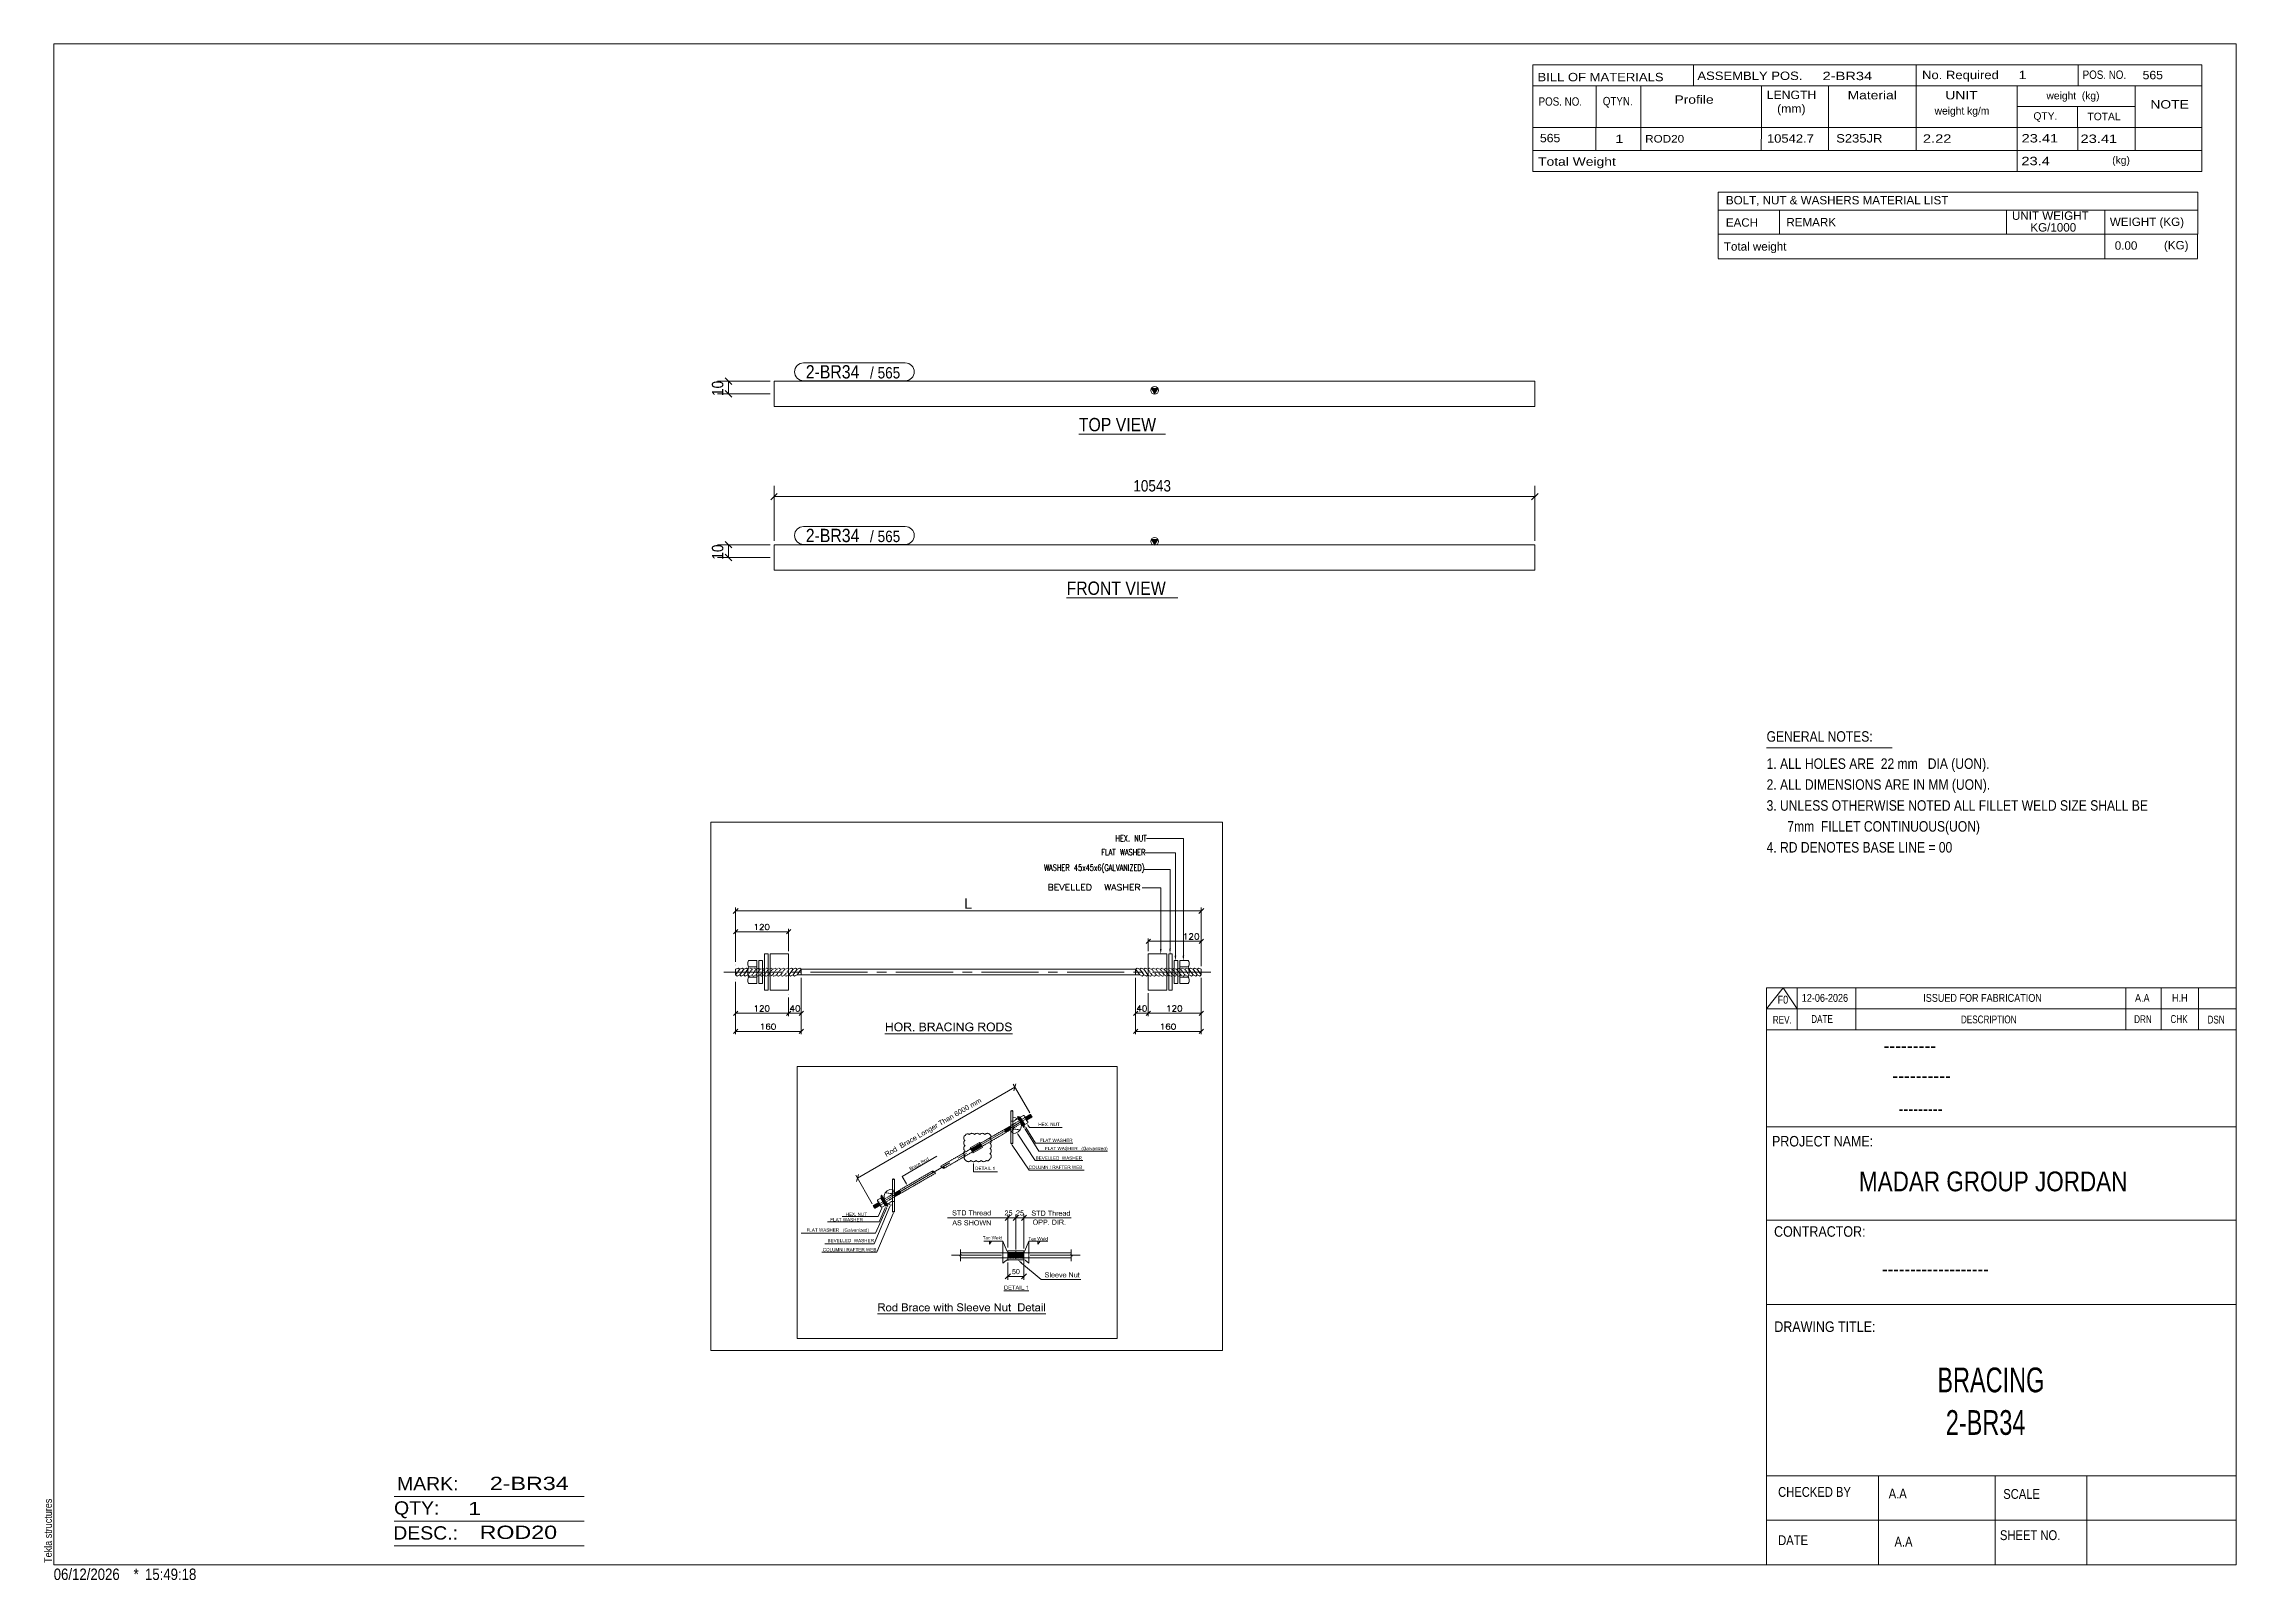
# Model space of a CAD drawing. Header units: millimetres. Extents: x 2 to 579, y 1 to 405.
import ezdxf

# ---------------------------------------------------------------- set-up
doc = ezdxf.new("R2010")
doc.units = ezdxf.units.MM
doc.linetypes.add('XKITLINE00', pattern=[0])
for name, color, linetype, lineweight in [('Dimensions', 7, 'Continuous', 0), ('DrawingSheet', 5, 'Continuous', 0), ('GraphicObject', 6, 'Continuous', 0), ('LinkedObject', 7, 'Continuous', 0), ('OtherObjectType', 7, 'Continuous', 0), ('Part', 2, 'Continuous', 0), ('PartMark', 7, 'Continuous', 0)]:
    doc.layers.add(name, color=color, linetype=linetype, lineweight=lineweight)
doc.styles.add('@ARIAL_UNICODE_MS_BOLD', font='ARIAL.TTF')
doc.styles.add('ARIAL', font='ARIAL.TTF')
doc.styles.add('ARIAL_NARROW', font='ARIALN.TTF')
doc.styles.add('COMIC_SANS_MS_BOLD', font='COMICBD.TTF')
doc.styles.add('SWIS721_EX_BT', font='ARIAL.TTF')
doc.styles.add('SWISSE', font='ARIAL.TTF')

# ---------------------------------------------------------------- blocks, each defined once
blk = doc.blocks.new('*A1')
at = {"layer": 'Part'}
blk.add_hatch(color=2, dxfattribs=at).paths.add_polyline_path([(293.75, 274.66), (295.35, 274.66), (294.55, 273.26)], flags=17)
at = {"layer": 'Part', "color": 2, "linetype": 'XKITLINE00', "lineweight": 0}
for p, q in [((194.45, 273.26), (294.45, 273.26)), ((194.45, 267.56), (194.45, 273.26)), ((294.55, 273.26), (293.75, 274.66)), ((293.75, 274.66), (295.35, 274.66)), ((295.35, 274.66), (294.55, 273.26)), ((294.55, 273.26), (394.55, 273.26)), ((394.55, 273.26), (394.55, 266.59)), ((194.45, 266.59), (194.45, 267.56)), ((294.45, 266.59), (194.45, 266.59)), ((394.55, 266.59), (294.55, 266.59))]:
    blk.add_line(p, q, dxfattribs=at)
blk.add_circle((294.55, 274.16), 1, dxfattribs=at)
blk = doc.blocks.new('*A2')
at = {"layer": 'Part'}
blk.add_hatch(color=2, dxfattribs=at).paths.add_polyline_path([(293.75, 314.36), (295.35, 314.36), (294.55, 312.96)], flags=17)
at = {"layer": 'Part', "color": 2, "linetype": 'XKITLINE00', "lineweight": 0}
for p, q in [((294.45, 316.29), (194.45, 316.29)), ((194.45, 316.29), (194.45, 309.62)), ((294.55, 312.96), (293.75, 314.36)), ((293.75, 314.36), (295.35, 314.36)), ((394.55, 316.29), (294.55, 316.29)), ((295.35, 314.36), (294.55, 312.96)), ((394.55, 309.62), (394.55, 316.29)), ((194.45, 309.62), (294.45, 309.62)), ((294.55, 309.62), (394.55, 309.62))]:
    blk.add_line(p, q, dxfattribs=at)
blk.add_circle((294.55, 313.86), 1, dxfattribs=at)
blk = doc.blocks.new('*A3')
at = {"layer": 'GraphicObject', "color": 3, "linetype": 'XKITLINE00', "lineweight": 0}
for p, q in [((312.39, 200.34), (177.83, 200.34)), ((177.83, 200.34), (177.83, 61.38)), ((312.39, 61.38), (312.39, 200.34)), ((177.83, 61.38), (312.39, 61.38))]:
    blk.add_line(p, q, dxfattribs=at)
blk = doc.blocks.new('*A4')
at = {"layer": 'LinkedObject'}
for color, points in [(7, [(245.08, 180.23), (244.73, 177.53), (244.73, 180.23)]), (7, [(245.08, 177.85), (244.73, 177.53), (245.08, 180.23)]), (7, [(244.73, 177.53), (245.08, 177.85), (246.41, 177.53)]), (7, [(246.41, 177.53), (245.08, 177.85), (246.41, 177.85)]), (1, [(296.38, 166.95), (296.15, 165.6), (295.93, 166.95)]), (1, [(298.82, 167.01), (298.6, 165.66), (298.37, 167.01)]), (1, [(300.24, 165.17), (300.01, 163.82), (299.79, 165.17)]), (1, [(302.33, 165.21), (302.1, 163.86), (301.88, 165.21)]), (7, [(224.17, 146.66), (223.87, 145.31), (223.87, 147.6)]), (7, [(224.17, 146.66), (223.87, 147.6), (224.17, 147.6)]), (7, [(224.17, 146.39), (223.87, 145.31), (224.17, 146.66)]), (7, [(223.87, 145.31), (224.17, 146.39), (224.17, 145.31)]), (7, [(224.17, 146.66), (225.36, 146.39), (224.17, 146.39)]), (7, [(225.36, 146.66), (225.36, 146.39), (224.17, 146.66)]), (7, [(225.67, 147.6), (225.36, 146.66), (225.36, 147.6)]), (7, [(225.36, 146.39), (225.36, 146.66), (225.67, 147.6)]), (7, [(225.36, 146.39), (225.67, 147.6), (225.67, 145.31)]), (7, [(225.36, 146.39), (225.67, 145.31), (225.36, 145.31)]), (7, [(226.38, 147.31), (226.08, 146.42), (226.23, 147.15)]), (7, [(226.5, 147.04), (226.08, 146.42), (226.38, 147.31)]), (7, [(226.23, 147.15), (226.08, 146.42), (226.08, 146.71)]), (7, [(226.39, 146.67), (226.08, 146.42), (226.5, 147.04)]), (7, [(226.08, 146.42), (226.39, 146.67), (226.39, 146.42)]), (7, [(226.08, 146.42), (226.39, 146.21), (226.08, 146.27)]), (7, [(226.39, 146.21), (226.08, 146.42), (226.39, 146.42)]), (7, [(226.08, 146.27), (226.39, 146.21), (226.14, 145.99)]), (7, [(226.14, 145.99), (226.39, 146.21), (226.21, 145.85)]), (7, [(226.21, 145.85), (226.39, 146.21), (226.5, 145.88)]), (7, [(226.5, 145.88), (226.46, 145.5), (226.21, 145.85)]), (7, [(226.21, 145.85), (226.46, 145.5), (226.27, 145.72)]), (7, [(226.93, 147.63), (226.38, 147.31), (226.53, 147.47)]), (7, [(227.17, 147.63), (226.38, 147.31), (226.93, 147.63)]), (7, [(227.01, 147.37), (226.38, 147.31), (227.17, 147.63)]), (7, [(226.73, 147.26), (226.38, 147.31), (227.01, 147.37)]), (7, [(226.38, 147.31), (226.73, 147.26), (226.62, 147.15)]), (7, [(226.5, 147.04), (226.38, 147.31), (226.62, 147.15)]), (7, [(226.61, 145.77), (226.46, 145.5), (226.5, 145.88)]), (7, [(226.46, 145.5), (226.61, 145.77), (226.59, 145.43)]), (7, [(226.59, 145.43), (226.61, 145.77), (226.72, 145.65)]), (7, [(226.72, 145.65), (227.17, 145.27), (226.59, 145.43)]), (7, [(226.59, 145.43), (227.17, 145.27), (226.72, 145.35)]), (7, [(227, 145.53), (227.17, 145.27), (226.72, 145.65)]), (7, [(226.72, 145.35), (227.17, 145.27), (227.01, 145.27)]), (7, [(227.17, 145.27), (227, 145.53), (227.17, 145.53)]), (7, [(227.01, 147.37), (227.17, 147.63), (227.17, 147.37)]), (7, [(227.17, 147.63), (227.28, 147.37), (227.17, 147.37)]), (7, [(227.61, 147.56), (227.17, 147.63), (227.33, 147.63)]), (7, [(227.74, 147.48), (227.17, 147.63), (227.61, 147.56)]), (7, [(227.49, 147.32), (227.17, 147.63), (227.74, 147.48)]), (7, [(227.28, 147.37), (227.17, 147.63), (227.49, 147.32)]), (7, [(227.17, 145.27), (227.34, 145.53), (227.32, 145.27)]), (7, [(227.34, 145.53), (227.17, 145.27), (227.17, 145.53)]), (7, [(227.32, 145.27), (227.34, 145.53), (227.59, 145.34)]), (7, [(227.72, 145.41), (227.34, 145.53), (227.62, 145.65)]), (7, [(227.59, 145.34), (227.34, 145.53), (227.72, 145.41)]), (7, [(227.49, 147.32), (227.74, 147.48), (227.58, 147.26)]), (7, [(227.74, 147.48), (227.67, 147.2), (227.58, 147.26)]), (7, [(227.73, 145.77), (227.85, 145.48), (227.62, 145.65)]), (7, [(227.62, 145.65), (227.85, 145.48), (227.72, 145.41)]), (7, [(227.67, 147.2), (227.74, 147.48), (227.81, 147.04)]), (7, [(228.12, 145.83), (227.73, 145.77), (227.84, 145.89)]), (7, [(228.05, 145.69), (227.73, 145.77), (228.12, 145.83)]), (7, [(227.85, 145.48), (227.73, 145.77), (228.05, 145.69)]), (7, [(228.06, 147.2), (227.74, 147.48), (227.87, 147.41)]), (7, [(228.13, 147.06), (227.74, 147.48), (228.06, 147.2)]), (7, [(227.81, 147.04), (227.74, 147.48), (228.13, 147.06)]), (7, [(227.81, 147.04), (228.13, 147.06), (227.86, 146.94)]), (7, [(227.84, 145.89), (228.26, 146.45), (228.12, 145.83)]), (7, [(227.95, 146.23), (228.26, 146.45), (227.84, 145.89)]), (7, [(228.13, 147.06), (227.9, 146.83), (227.86, 146.94)]), (7, [(227.9, 146.83), (228.13, 147.06), (227.95, 146.59)]), (7, [(227.95, 146.59), (228.13, 147.06), (228.26, 146.62)]), (7, [(227.95, 146.45), (228.26, 146.62), (228.26, 146.45)]), (7, [(227.95, 146.59), (228.26, 146.62), (227.95, 146.45)]), (7, [(228.26, 146.45), (227.95, 146.23), (227.95, 146.45)]), (7, [(228.12, 145.83), (228.26, 146.45), (228.19, 145.96)]), (7, [(228.26, 146.62), (228.13, 147.06), (228.19, 146.93)]), (7, [(228.19, 145.96), (228.26, 146.45), (228.26, 146.27)]), (7, [(228.96, 146.59), (228.66, 145.31), (228.66, 147.6)]), (7, [(228.66, 147.6), (228.96, 147.34), (228.96, 146.59)]), (7, [(229.68, 147.34), (228.66, 147.6), (229.67, 147.6)]), (7, [(228.96, 147.34), (228.66, 147.6), (229.68, 147.34)]), (7, [(228.96, 146.59), (228.96, 146.32), (228.66, 145.31)]), (7, [(228.66, 145.31), (228.96, 146.32), (228.96, 145.31)]), (7, [(229.31, 146.32), (228.96, 146.59), (229.61, 146.59)]), (7, [(228.96, 146.32), (228.96, 146.59), (229.31, 146.32)]), (7, [(229.31, 146.32), (229.61, 146.59), (229.37, 146.32)]), (7, [(229.37, 146.32), (229.61, 146.59), (229.45, 146.32)]), (7, [(229.45, 146.32), (229.61, 146.59), (229.48, 146.31)]), (7, [(229.48, 146.31), (229.61, 146.59), (229.51, 146.3)]), (7, [(229.51, 146.3), (229.61, 146.59), (229.58, 146.27)]), (7, [(229.58, 146.27), (229.61, 146.59), (229.71, 146.59)]), (7, [(229.58, 146.27), (229.71, 146.59), (229.62, 146.25)]), (7, [(229.71, 146.59), (229.84, 146.35), (229.62, 146.25)]), (7, [(229.62, 146.25), (229.84, 146.35), (229.65, 146.23)]), (7, [(229.84, 146.35), (229.73, 146.15), (229.65, 146.23)]), (7, [(229.67, 147.6), (229.81, 147.34), (229.68, 147.34)]), (7, [(230.05, 147.56), (229.67, 147.6), (229.82, 147.6)]), (7, [(230.13, 147.53), (229.67, 147.6), (230.05, 147.56)]), (7, [(229.99, 147.29), (229.67, 147.6), (230.13, 147.53)]), (7, [(229.81, 147.34), (229.67, 147.6), (229.99, 147.29)]), (7, [(229.87, 146.61), (229.84, 146.35), (229.71, 146.59)]), (7, [(229.9, 146.32), (229.73, 146.15), (229.84, 146.35)]), (7, [(229.73, 146.15), (229.9, 146.32), (229.77, 146.1)]), (7, [(229.77, 146.1), (229.9, 146.32), (229.81, 146.05)]), (7, [(229.81, 146.05), (229.9, 146.32), (230.02, 146.24)]), (7, [(230.02, 146.24), (229.92, 145.89), (229.81, 146.05)]), (7, [(229.84, 146.35), (229.87, 146.61), (230, 146.37)]), (7, [(229.93, 146.63), (230.32, 146.56), (229.87, 146.61)]), (7, [(230.25, 146.48), (229.87, 146.61), (230.32, 146.56)]), (7, [(230, 146.37), (229.87, 146.61), (230.25, 146.48)]), (7, [(230.02, 146.24), (229.9, 146.32), (229.99, 146.26)]), (7, [(230.09, 146.17), (229.92, 145.89), (230.02, 146.24)]), (7, [(230.21, 146.02), (229.92, 145.89), (230.09, 146.17)]), (7, [(229.92, 145.89), (230.21, 146.02), (229.99, 145.78)]), (7, [(229.99, 146.65), (230.32, 146.56), (229.93, 146.63)]), (7, [(230.13, 147.53), (230.05, 147.24), (229.99, 147.29)]), (7, [(230.32, 146.56), (229.99, 146.65), (230.08, 146.72)]), (7, [(229.99, 145.78), (230.21, 146.02), (230.27, 145.93)]), (7, [(229.99, 145.78), (230.27, 145.93), (230.29, 145.31)]), (7, [(230.21, 147.5), (230.05, 147.24), (230.13, 147.53)]), (7, [(230.05, 147.24), (230.21, 147.5), (230.11, 147.19)]), (7, [(230.11, 146.77), (230.32, 146.56), (230.08, 146.72)]), (7, [(230.11, 147.19), (230.21, 147.5), (230.39, 147.32)]), (7, [(230.39, 147.32), (230.17, 147.05), (230.11, 147.19)]), (7, [(230.14, 146.81), (230.32, 146.56), (230.11, 146.77)]), (7, [(230.14, 146.81), (230.48, 146.97), (230.32, 146.56)]), (7, [(230.17, 146.92), (230.48, 146.97), (230.14, 146.81)]), (7, [(230.43, 147.24), (230.17, 147.05), (230.39, 147.32)]), (7, [(230.48, 147.07), (230.17, 147.05), (230.43, 147.24)]), (7, [(230.48, 146.97), (230.17, 147.05), (230.48, 147.07)]), (7, [(230.17, 147.05), (230.48, 146.97), (230.17, 146.97)]), (7, [(230.48, 146.97), (230.17, 146.92), (230.17, 146.97)]), (7, [(230.39, 147.32), (230.21, 147.5), (230.34, 147.39)]), (7, [(230.29, 145.31), (230.27, 145.93), (230.67, 145.31)]), (7, [(230.32, 146.56), (230.48, 146.97), (230.4, 146.64)]), (7, [(230.4, 146.64), (230.48, 146.97), (230.48, 146.85)]), (7, [(231.32, 145.63), (231, 145.31), (231, 145.63)]), (7, [(231.32, 145.31), (231, 145.31), (231.32, 145.63)]), (7, [(232.72, 147.6), (233.02, 146.37), (232.72, 145.31)]), (7, [(233.02, 146.64), (233.02, 146.37), (232.72, 147.6)]), (7, [(232.72, 147.6), (233.02, 147.33), (233.02, 146.64)]), (7, [(233.48, 147.33), (232.72, 147.6), (233.58, 147.6)]), (7, [(233.02, 147.33), (232.72, 147.6), (233.48, 147.33)]), (7, [(232.72, 145.31), (233.02, 146.37), (233.02, 145.58)]), (7, [(233.02, 145.58), (233.59, 145.31), (232.72, 145.31)]), (7, [(233.55, 146.37), (233.02, 146.64), (233.52, 146.64)]), (7, [(233.02, 146.37), (233.02, 146.64), (233.55, 146.37)]), (7, [(233.59, 145.58), (233.59, 145.31), (233.02, 145.58)]), (7, [(233.48, 147.33), (233.58, 147.6), (233.6, 147.33)]), (7, [(233.66, 146.37), (233.52, 146.64), (233.62, 146.64)]), (7, [(233.55, 146.37), (233.52, 146.64), (233.66, 146.37)]), (7, [(233.58, 147.6), (233.78, 147.31), (233.6, 147.33)]), (7, [(233.71, 147.6), (233.78, 147.31), (233.58, 147.6)]), (7, [(233.59, 145.58), (233.7, 145.31), (233.59, 145.31)]), (7, [(233.67, 145.58), (233.7, 145.31), (233.59, 145.58)]), (7, [(233.76, 146.65), (234.02, 146.53), (233.62, 146.64)]), (7, [(233.62, 146.64), (234.02, 146.53), (233.66, 146.37)]), (7, [(233.66, 146.37), (234.02, 146.53), (233.83, 146.35)]), (7, [(233.67, 145.58), (233.88, 145.33), (233.7, 145.31)]), (7, [(233.77, 145.58), (233.88, 145.33), (233.67, 145.58)]), (7, [(233.92, 147.56), (233.78, 147.31), (233.71, 147.6)]), (7, [(233.81, 146.66), (234.1, 146.57), (233.76, 146.65)]), (7, [(234.02, 146.53), (233.76, 146.65), (234.1, 146.57)]), (7, [(233.8, 145.59), (233.88, 145.33), (233.77, 145.58)]), (7, [(233.78, 147.31), (233.92, 147.56), (233.83, 147.29)]), (7, [(233.96, 145.35), (233.8, 145.59), (233.85, 145.6)]), (7, [(233.88, 145.33), (233.8, 145.59), (233.96, 145.35)]), (7, [(233.86, 146.68), (234.1, 146.57), (233.81, 146.66)]), (7, [(233.83, 147.29), (233.92, 147.56), (233.88, 147.28)]), (7, [(234.02, 146.53), (233.89, 146.33), (233.83, 146.35)]), (7, [(233.94, 145.63), (234.21, 145.46), (233.85, 145.6)]), (7, [(233.85, 145.6), (234.21, 145.46), (233.96, 145.35)]), (7, [(233.95, 146.74), (234.1, 146.57), (233.86, 146.68)]), (7, [(233.88, 147.28), (233.92, 147.56), (234, 147.53)]), (7, [(234, 147.53), (233.96, 147.22), (233.88, 147.28)]), (7, [(233.89, 146.33), (234.02, 146.53), (233.94, 146.31)]), (7, [(233.94, 146.31), (234.02, 146.53), (234.04, 146.24)]), (7, [(233.97, 145.65), (234.21, 145.46), (233.94, 145.63)]), (7, [(234.26, 146.73), (233.95, 146.74), (234.01, 146.82)]), (7, [(234.22, 146.67), (233.95, 146.74), (234.26, 146.73)]), (7, [(234.1, 146.57), (233.95, 146.74), (234.22, 146.67)]), (7, [(234.08, 147.49), (233.96, 147.22), (234, 147.53)]), (7, [(234.2, 147.38), (233.96, 147.22), (234.08, 147.49)]), (7, [(234.25, 147.31), (233.96, 147.22), (234.2, 147.38)]), (7, [(233.96, 147.22), (234.25, 147.31), (233.98, 147.18)]), (7, [(233.96, 145.35), (234.21, 145.46), (234.03, 145.37)]), (7, [(234.21, 145.46), (233.97, 145.65), (234.01, 145.67)]), (7, [(234.25, 147.31), (234.01, 147.13), (233.98, 147.18)]), (7, [(234.01, 147.13), (234.25, 147.31), (234.04, 147.03)]), (7, [(234.01, 146.82), (234.34, 147.01), (234.26, 146.73)]), (7, [(234.04, 146.91), (234.34, 147.01), (234.01, 146.82)]), (7, [(234.07, 145.74), (234.38, 145.67), (234.01, 145.67)]), (7, [(234.01, 145.67), (234.38, 145.67), (234.21, 145.46)]), (7, [(234.28, 146.39), (234.02, 146.53), (234.12, 146.49)]), (7, [(234.04, 146.24), (234.02, 146.53), (234.28, 146.39)]), (7, [(234.03, 145.37), (234.21, 145.46), (234.16, 145.42)]), (7, [(234.04, 147.03), (234.25, 147.31), (234.34, 147.01)]), (7, [(234.34, 147.01), (234.04, 146.98), (234.04, 147.03)]), (7, [(234.04, 146.98), (234.34, 147.01), (234.04, 146.91)]), (7, [(234.04, 146.24), (234.28, 146.39), (234.07, 146.19)]), (7, [(234.07, 146.19), (234.28, 146.39), (234.1, 146.15)]), (7, [(234.09, 145.78), (234.38, 145.67), (234.07, 145.74)]), (7, [(234.38, 145.67), (234.09, 145.78), (234.11, 145.82)]), (7, [(234.1, 146.15), (234.28, 146.39), (234.33, 146.32)]), (7, [(234.33, 146.32), (234.13, 146.04), (234.1, 146.15)]), (7, [(234.11, 145.82), (234.45, 145.97), (234.38, 145.67)]), (7, [(234.13, 145.92), (234.45, 145.97), (234.11, 145.82)]), (7, [(234.39, 146.24), (234.13, 146.04), (234.33, 146.32)]), (7, [(234.45, 146.07), (234.13, 146.04), (234.39, 146.24)]), (7, [(234.45, 145.97), (234.13, 146.04), (234.45, 146.07)]), (7, [(234.13, 146.04), (234.45, 145.97), (234.13, 145.97)]), (7, [(234.45, 145.97), (234.13, 145.92), (234.13, 145.97)]), (7, [(234.21, 145.46), (234.38, 145.67), (234.26, 145.5)]), (7, [(234.34, 147.09), (234.25, 147.31), (234.29, 147.24)]), (7, [(234.34, 147.01), (234.25, 147.31), (234.34, 147.09)]), (7, [(234.26, 146.73), (234.34, 147.01), (234.3, 146.8)]), (7, [(234.26, 145.5), (234.38, 145.67), (234.34, 145.6)]), (7, [(234.3, 146.8), (234.34, 147.01), (234.34, 146.94)]), (7, [(234.38, 145.67), (234.45, 145.97), (234.41, 145.74)]), (7, [(234.41, 145.74), (234.45, 145.97), (234.45, 145.89)]), (7, [(235.17, 146.59), (234.87, 145.31), (234.87, 147.6)]), (7, [(234.87, 147.6), (235.17, 147.34), (235.17, 146.59)]), (7, [(235.89, 147.34), (234.87, 147.6), (235.88, 147.6)]), (7, [(235.17, 147.34), (234.87, 147.6), (235.89, 147.34)]), (7, [(235.17, 146.59), (235.17, 146.32), (234.87, 145.31)]), (7, [(234.87, 145.31), (235.17, 146.32), (235.17, 145.31)]), (7, [(235.52, 146.32), (235.17, 146.59), (235.82, 146.59)]), (7, [(235.17, 146.32), (235.17, 146.59), (235.52, 146.32)]), (7, [(235.52, 146.32), (235.82, 146.59), (235.58, 146.32)]), (7, [(235.58, 146.32), (235.82, 146.59), (235.66, 146.32)]), (7, [(235.66, 146.32), (235.82, 146.59), (235.69, 146.31)]), (7, [(235.69, 146.31), (235.82, 146.59), (235.72, 146.3)]), (7, [(235.72, 146.3), (235.82, 146.59), (235.79, 146.27)]), (7, [(235.79, 146.27), (235.82, 146.59), (235.92, 146.59)]), (7, [(235.79, 146.27), (235.92, 146.59), (235.82, 146.25)]), (7, [(235.92, 146.59), (236.05, 146.35), (235.82, 146.25)]), (7, [(235.82, 146.25), (236.05, 146.35), (235.86, 146.23)]), (7, [(236.05, 146.35), (235.94, 146.15), (235.86, 146.23)]), (7, [(235.88, 147.6), (236.02, 147.34), (235.89, 147.34)]), (7, [(236.26, 147.56), (235.88, 147.6), (236.03, 147.6)]), (7, [(236.34, 147.53), (235.88, 147.6), (236.26, 147.56)]), (7, [(236.2, 147.29), (235.88, 147.6), (236.34, 147.53)]), (7, [(236.02, 147.34), (235.88, 147.6), (236.2, 147.29)]), (7, [(236.08, 146.61), (236.05, 146.35), (235.92, 146.59)]), (7, [(236.11, 146.32), (235.94, 146.15), (236.05, 146.35)]), (7, [(235.94, 146.15), (236.11, 146.32), (235.98, 146.1)]), (7, [(235.98, 146.1), (236.11, 146.32), (236.02, 146.05)]), (7, [(236.02, 146.05), (236.11, 146.32), (236.23, 146.24)]), (7, [(236.23, 146.24), (236.13, 145.89), (236.02, 146.05)]), (7, [(236.05, 146.35), (236.08, 146.61), (236.21, 146.37)]), (7, [(236.14, 146.63), (236.53, 146.56), (236.08, 146.61)]), (7, [(236.46, 146.48), (236.08, 146.61), (236.53, 146.56)]), (7, [(236.21, 146.37), (236.08, 146.61), (236.46, 146.48)]), (7, [(236.23, 146.24), (236.11, 146.32), (236.2, 146.26)]), (7, [(236.3, 146.17), (236.13, 145.89), (236.23, 146.24)]), (7, [(236.42, 146.02), (236.13, 145.89), (236.3, 146.17)]), (7, [(236.13, 145.89), (236.42, 146.02), (236.2, 145.78)]), (7, [(236.2, 146.65), (236.53, 146.56), (236.14, 146.63)]), (7, [(236.34, 147.53), (236.26, 147.24), (236.2, 147.29)]), (7, [(236.53, 146.56), (236.2, 146.65), (236.29, 146.72)]), (7, [(236.2, 145.78), (236.42, 146.02), (236.48, 145.93)]), (7, [(236.2, 145.78), (236.48, 145.93), (236.5, 145.31)]), (7, [(236.42, 147.5), (236.26, 147.24), (236.34, 147.53)]), (7, [(236.26, 147.24), (236.42, 147.5), (236.32, 147.19)]), (7, [(236.32, 146.77), (236.53, 146.56), (236.29, 146.72)]), (7, [(236.32, 147.19), (236.42, 147.5), (236.6, 147.32)]), (7, [(236.6, 147.32), (236.38, 147.05), (236.32, 147.19)]), (7, [(236.35, 146.81), (236.53, 146.56), (236.32, 146.77)]), (7, [(236.35, 146.81), (236.69, 146.97), (236.53, 146.56)]), (7, [(236.38, 146.92), (236.69, 146.97), (236.35, 146.81)]), (7, [(236.64, 147.24), (236.38, 147.05), (236.6, 147.32)]), (7, [(236.69, 147.07), (236.38, 147.05), (236.64, 147.24)]), (7, [(236.69, 146.97), (236.38, 147.05), (236.69, 147.07)]), (7, [(236.38, 147.05), (236.69, 146.97), (236.38, 146.97)]), (7, [(236.69, 146.97), (236.38, 146.92), (236.38, 146.97)]), (7, [(236.6, 147.32), (236.42, 147.5), (236.55, 147.39)]), (7, [(236.5, 145.31), (236.48, 145.93), (236.88, 145.31)]), (7, [(236.53, 146.56), (236.69, 146.97), (236.61, 146.64)]), (7, [(236.61, 146.64), (236.69, 146.97), (236.69, 146.85)]), (7, [(237.79, 147.6), (237.82, 146.92), (236.92, 145.31)]), (7, [(236.92, 145.31), (237.82, 146.92), (237.57, 146.25)]), (7, [(237.49, 146), (236.92, 145.31), (237.57, 146.25)]), (7, [(236.92, 145.31), (237.49, 146), (237.24, 145.31)]), (7, [(237.57, 146.25), (238.44, 146), (237.49, 146)]), (7, [(238.35, 146.25), (238.44, 146), (237.57, 146.25)]), (7, [(237.82, 146.92), (237.79, 147.6), (237.86, 147.03)]), (7, [(237.86, 147.03), (237.79, 147.6), (237.93, 147.25)]), (7, [(237.93, 147.25), (237.79, 147.6), (237.95, 147.36)]), (7, [(238.12, 147.6), (237.95, 147.36), (237.79, 147.6)]), (7, [(237.95, 147.36), (238.12, 147.6), (237.98, 147.26)]), (7, [(237.98, 147.26), (238.12, 147.6), (238.06, 147.02)]), (7, [(238.06, 147.02), (238.12, 147.6), (238.11, 146.88)]), (7, [(238.11, 146.88), (238.12, 147.6), (238.35, 146.25)]), (7, [(238.35, 146.25), (238.12, 147.6), (238.44, 146)]), (7, [(238.44, 146), (238.12, 147.6), (239.05, 145.31)]), (7, [(238.44, 146), (239.05, 145.31), (238.71, 145.31)]), (7, [(239.56, 146.8), (239.21, 146.65), (239.28, 146.96)]), (7, [(239.52, 146.58), (239.21, 146.65), (239.56, 146.8)]), (7, [(239.21, 146.65), (239.52, 146.58), (239.21, 146.47)]), (7, [(239.21, 146.47), (239.52, 146.58), (239.52, 146.47)]), (7, [(239.52, 146.47), (239.21, 146.31), (239.21, 146.47)]), (7, [(239.52, 146.32), (239.21, 146.31), (239.52, 146.47)]), (7, [(239.52, 146.32), (239.33, 145.86), (239.21, 146.31)]), (7, [(239.21, 146.31), (239.33, 145.86), (239.27, 146)]), (7, [(239.59, 146.91), (239.28, 146.96), (239.35, 147.09)]), (7, [(239.56, 146.8), (239.28, 146.96), (239.59, 146.91)]), (7, [(239.56, 146.07), (239.33, 145.86), (239.52, 146.32)]), (7, [(239.33, 145.86), (239.56, 146.07), (239.61, 145.96)]), (7, [(239.65, 145.85), (239.33, 145.86), (239.61, 145.96)]), (7, [(239.33, 145.86), (239.68, 145.42), (239.39, 145.71)]), (7, [(239.65, 145.85), (239.68, 145.42), (239.33, 145.86)]), (7, [(239.41, 147.23), (239.75, 147.19), (239.35, 147.09)]), (7, [(239.35, 147.09), (239.75, 147.19), (239.63, 147.02)]), (7, [(239.59, 146.91), (239.35, 147.09), (239.63, 147.02)]), (7, [(239.39, 145.71), (239.68, 145.42), (239.57, 145.5)]), (7, [(239.61, 147.43), (239.75, 147.19), (239.41, 147.23)]), (7, [(239.73, 147.5), (239.75, 147.19), (239.61, 147.43)]), (7, [(239.78, 145.69), (239.68, 145.42), (239.65, 145.85)]), (7, [(239.68, 145.42), (239.78, 145.69), (239.87, 145.64)]), (7, [(239.96, 145.58), (239.68, 145.42), (239.87, 145.64)]), (7, [(239.96, 145.58), (240.28, 145.27), (239.68, 145.42)]), (7, [(239.68, 145.42), (240.28, 145.27), (239.8, 145.35)]), (7, [(239.86, 147.57), (240.15, 147.38), (239.73, 147.5)]), (7, [(239.73, 147.5), (240.15, 147.38), (239.93, 147.31)]), (7, [(239.75, 147.19), (239.73, 147.5), (239.84, 147.25)]), (7, [(239.84, 147.25), (239.73, 147.5), (239.93, 147.31)]), (7, [(239.8, 145.35), (240.28, 145.27), (240.1, 145.27)]), (7, [(240.14, 147.63), (240.15, 147.38), (239.86, 147.57)]), (7, [(240.15, 145.53), (240.28, 145.27), (239.96, 145.58)]), (7, [(240.29, 147.63), (240.15, 147.38), (240.14, 147.63)]), (7, [(240.15, 147.38), (240.29, 147.63), (240.28, 147.38)]), (7, [(240.28, 145.27), (240.15, 145.53), (240.26, 145.53)]), (7, [(240.38, 145.53), (240.28, 145.27), (240.26, 145.53)]), (7, [(240.29, 147.63), (240.4, 147.38), (240.28, 147.38)]), (7, [(240.38, 145.53), (240.89, 145.47), (240.28, 145.27)]), (7, [(240.28, 145.27), (240.89, 145.47), (240.46, 145.27)]), (7, [(240.75, 147.55), (240.29, 147.63), (240.46, 147.63)]), (7, [(240.86, 147.46), (240.29, 147.63), (240.75, 147.55)]), (7, [(240.59, 147.32), (240.29, 147.63), (240.86, 147.46)]), (7, [(240.4, 147.38), (240.29, 147.63), (240.59, 147.32)]), (7, [(240.6, 145.6), (240.89, 145.47), (240.38, 145.53)]), (7, [(240.46, 145.27), (240.89, 145.47), (240.76, 145.37)]), (7, [(240.59, 147.32), (240.86, 147.46), (240.66, 147.26)]), (7, [(240.89, 145.47), (240.6, 145.6), (240.69, 145.67)]), (7, [(240.86, 147.46), (240.74, 147.21), (240.66, 147.26)]), (7, [(240.78, 145.75), (240.89, 145.47), (240.69, 145.67)]), (7, [(240.74, 147.21), (240.86, 147.46), (240.85, 147.02)]), (7, [(240.78, 145.75), (241.23, 146.03), (240.89, 145.47)]), (7, [(240.9, 145.97), (241.23, 146.03), (240.78, 145.75)]), (7, [(240.85, 147.02), (240.86, 147.46), (241.19, 146.97)]), (7, [(240.85, 147.02), (241.19, 146.97), (240.89, 146.9)]), (7, [(241.14, 147.13), (240.86, 147.46), (240.98, 147.37)]), (7, [(241.19, 146.97), (240.86, 147.46), (241.14, 147.13)]), (7, [(240.89, 145.47), (241.23, 146.03), (241.01, 145.56)]), (7, [(241.23, 146.03), (240.9, 145.97), (240.93, 146.11)]), (7, [(241.01, 145.56), (241.23, 146.03), (241.18, 145.85)]), (7, [(241.95, 147.6), (241.65, 145.31), (241.65, 147.6)]), (7, [(241.95, 145.31), (241.65, 145.31), (241.95, 147.6)]), (7, [(242.48, 147.6), (242.77, 147.1), (242.48, 145.31)]), (7, [(242.77, 147.1), (242.48, 147.6), (242.79, 147.6)]), (7, [(242.48, 145.31), (242.77, 147.1), (242.77, 145.31)]), (7, [(242.77, 147.1), (242.79, 147.6), (243.97, 145.31)]), (7, [(243.97, 145.31), (242.79, 147.6), (243.99, 145.8)]), (7, [(243.99, 145.8), (244.28, 145.31), (243.97, 145.31)]), (7, [(244.28, 147.6), (243.99, 145.8), (243.99, 147.6)]), (7, [(244.28, 145.31), (243.99, 145.8), (244.28, 147.6)]), (7, [(244.86, 147.06), (244.72, 146.61), (244.79, 146.92)]), (7, [(245.07, 146.81), (244.72, 146.61), (244.86, 147.06)]), (7, [(245.03, 146.58), (244.72, 146.61), (245.07, 146.81)]), (7, [(244.72, 146.61), (245.03, 146.58), (244.72, 146.44)]), (7, [(244.72, 146.44), (245.03, 146.58), (245.03, 146.46)]), (7, [(245.03, 146.31), (244.72, 146.44), (245.03, 146.46)]), (7, [(244.72, 146.44), (244.86, 145.83), (244.72, 146.27)]), (7, [(245.03, 146.31), (244.86, 145.83), (244.72, 146.44)]), (7, [(244.72, 146.27), (244.86, 145.83), (244.79, 145.97)]), (7, [(245.26, 147.49), (244.86, 147.06), (245.13, 147.42)]), (7, [(245.43, 147.28), (244.86, 147.06), (245.26, 147.49)]), (7, [(245.13, 147.42), (244.86, 147.06), (244.93, 147.21)]), (7, [(245.31, 147.2), (244.86, 147.06), (245.43, 147.28)]), (7, [(245.26, 147.15), (244.86, 147.06), (245.31, 147.2)]), (7, [(245.21, 147.1), (244.86, 147.06), (245.26, 147.15)]), (7, [(245.14, 146.98), (244.86, 147.06), (245.21, 147.1)]), (7, [(244.86, 147.06), (245.14, 146.98), (245.11, 146.92)]), (7, [(245.07, 146.81), (244.86, 147.06), (245.11, 146.92)]), (7, [(245.08, 146.05), (244.86, 145.83), (245.03, 146.31)]), (7, [(244.86, 145.83), (245.08, 146.05), (245.13, 145.95)]), (7, [(245.19, 145.84), (244.86, 145.83), (245.13, 145.95)]), (7, [(245.19, 145.84), (245.27, 145.41), (244.86, 145.83)]), (7, [(244.86, 145.83), (245.27, 145.41), (244.93, 145.69)]), (7, [(244.93, 145.69), (245.27, 145.41), (245.13, 145.49)]), (7, [(245.34, 145.69), (245.27, 145.41), (245.19, 145.84)]), (7, [(245.69, 147.63), (245.26, 147.49), (245.39, 147.56)]), (7, [(245.76, 147.38), (245.26, 147.49), (245.69, 147.63)]), (7, [(245.26, 147.49), (245.5, 147.31), (245.43, 147.28)]), (7, [(245.5, 147.31), (245.26, 147.49), (245.58, 147.34)]), (7, [(245.58, 147.34), (245.26, 147.49), (245.76, 147.38)]), (7, [(245.27, 145.41), (245.34, 145.69), (245.44, 145.64)]), (7, [(245.54, 145.59), (245.27, 145.41), (245.44, 145.64)]), (7, [(245.54, 145.59), (245.88, 145.27), (245.27, 145.41)]), (7, [(245.27, 145.41), (245.88, 145.27), (245.41, 145.34)]), (7, [(245.41, 145.34), (245.88, 145.27), (245.72, 145.27)]), (7, [(245.75, 145.54), (245.88, 145.27), (245.54, 145.59)]), (7, [(245.86, 147.38), (245.69, 147.63), (245.86, 147.63)]), (7, [(245.76, 147.38), (245.69, 147.63), (245.86, 147.38)]), (7, [(245.88, 145.27), (245.75, 145.54), (245.87, 145.54)]), (7, [(245.86, 147.63), (245.95, 147.38), (245.86, 147.38)]), (7, [(245.99, 147.63), (245.95, 147.38), (245.86, 147.63)]), (7, [(245.86, 146.48), (246.53, 146.21), (245.86, 146.21)]), (7, [(246.83, 146.48), (246.53, 146.21), (245.86, 146.48)]), (7, [(245.87, 145.54), (246.01, 145.27), (245.88, 145.27)]), (7, [(245.96, 145.54), (246.01, 145.27), (245.87, 145.54)]), (7, [(245.95, 147.38), (245.99, 147.63), (246.11, 147.35)]), (7, [(246.16, 145.58), (246.25, 145.31), (245.96, 145.54)]), (7, [(245.96, 145.54), (246.25, 145.31), (246.01, 145.27)]), (7, [(246.31, 147.55), (245.99, 147.63), (246.21, 147.59)]), (7, [(246.11, 147.35), (245.99, 147.63), (246.31, 147.55)]), (7, [(246.11, 147.35), (246.31, 147.55), (246.18, 147.32)]), (7, [(246.37, 145.36), (246.16, 145.58), (246.25, 145.62)]), (7, [(246.25, 145.31), (246.16, 145.58), (246.37, 145.36)]), (7, [(246.31, 147.55), (246.25, 147.29), (246.18, 147.32)]), (7, [(246.25, 147.29), (246.31, 147.55), (246.36, 147.21)]), (7, [(246.34, 145.66), (246.49, 145.4), (246.25, 145.62)]), (7, [(246.25, 145.62), (246.49, 145.4), (246.37, 145.36)]), (7, [(246.57, 147.4), (246.31, 147.55), (246.41, 147.51)]), (7, [(246.62, 147.33), (246.31, 147.55), (246.57, 147.4)]), (7, [(246.36, 147.21), (246.31, 147.55), (246.62, 147.33)]), (7, [(246.49, 145.74), (246.83, 145.63), (246.34, 145.66)]), (7, [(246.34, 145.66), (246.83, 145.63), (246.49, 145.4)]), (7, [(246.36, 147.21), (246.62, 147.33), (246.4, 147.16)]), (7, [(246.62, 147.33), (246.43, 147.11), (246.4, 147.16)]), (7, [(246.43, 147.11), (246.62, 147.33), (246.5, 146.97)]), (7, [(246.53, 145.78), (246.83, 145.63), (246.49, 145.74)]), (7, [(246.49, 145.4), (246.83, 145.63), (246.72, 145.54)]), (7, [(246.5, 146.97), (246.62, 147.33), (246.77, 147.07)]), (7, [(246.5, 146.97), (246.77, 147.07), (246.52, 146.88)]), (7, [(246.52, 146.88), (246.77, 147.07), (246.8, 146.96)]), (7, [(246.53, 145.78), (246.83, 146.48), (246.83, 145.63)]), (7, [(246.53, 146.21), (246.83, 146.48), (246.53, 145.78)]), (7, [(246.77, 147.07), (246.62, 147.33), (246.68, 147.26)]), (7, [(248.47, 146.59), (248.17, 145.31), (248.17, 147.6)]), (7, [(248.17, 147.6), (248.47, 147.34), (248.47, 146.59)]), (7, [(249.19, 147.34), (248.17, 147.6), (249.18, 147.6)]), (7, [(248.47, 147.34), (248.17, 147.6), (249.19, 147.34)]), (7, [(248.47, 146.59), (248.47, 146.32), (248.17, 145.31)]), (7, [(248.17, 145.31), (248.47, 146.32), (248.47, 145.31)]), (7, [(248.82, 146.32), (248.47, 146.59), (249.12, 146.59)]), (7, [(248.47, 146.32), (248.47, 146.59), (248.82, 146.32)]), (7, [(248.82, 146.32), (249.12, 146.59), (248.88, 146.32)]), (7, [(248.88, 146.32), (249.12, 146.59), (248.96, 146.32)]), (7, [(248.96, 146.32), (249.12, 146.59), (248.99, 146.31)]), (7, [(248.99, 146.31), (249.12, 146.59), (249.02, 146.3)]), (7, [(249.02, 146.3), (249.12, 146.59), (249.09, 146.27)]), (7, [(249.09, 146.27), (249.12, 146.59), (249.22, 146.59)]), (7, [(249.09, 146.27), (249.22, 146.59), (249.13, 146.25)]), (7, [(249.22, 146.59), (249.35, 146.35), (249.13, 146.25)]), (7, [(249.13, 146.25), (249.35, 146.35), (249.16, 146.23)]), (7, [(249.35, 146.35), (249.24, 146.15), (249.16, 146.23)]), (7, [(249.18, 147.6), (249.32, 147.34), (249.19, 147.34)]), (7, [(249.57, 147.56), (249.18, 147.6), (249.33, 147.6)]), (7, [(249.65, 147.53), (249.18, 147.6), (249.57, 147.56)]), (7, [(249.51, 147.29), (249.18, 147.6), (249.65, 147.53)]), (7, [(249.32, 147.34), (249.18, 147.6), (249.51, 147.29)]), (7, [(249.39, 146.61), (249.35, 146.35), (249.22, 146.59)]), (7, [(249.41, 146.32), (249.24, 146.15), (249.35, 146.35)]), (7, [(249.24, 146.15), (249.41, 146.32), (249.28, 146.1)]), (7, [(249.28, 146.1), (249.41, 146.32), (249.32, 146.05)]), (7, [(249.32, 146.05), (249.41, 146.32), (249.53, 146.24)]), (7, [(249.53, 146.24), (249.43, 145.89), (249.32, 146.05)]), (7, [(249.35, 146.35), (249.39, 146.61), (249.52, 146.37)]), (7, [(249.44, 146.63), (249.84, 146.56), (249.39, 146.61)]), (7, [(249.76, 146.48), (249.39, 146.61), (249.84, 146.56)]), (7, [(249.52, 146.37), (249.39, 146.61), (249.76, 146.48)]), (7, [(249.53, 146.24), (249.41, 146.32), (249.5, 146.26)]), (7, [(249.6, 146.17), (249.43, 145.89), (249.53, 146.24)]), (7, [(249.72, 146.02), (249.43, 145.89), (249.6, 146.17)]), (7, [(249.43, 145.89), (249.72, 146.02), (249.5, 145.78)]), (7, [(249.5, 146.65), (249.84, 146.56), (249.44, 146.63)]), (7, [(249.84, 146.56), (249.5, 146.65), (249.59, 146.72)]), (7, [(249.5, 145.78), (249.72, 146.02), (249.78, 145.93)]), (7, [(249.5, 145.78), (249.78, 145.93), (249.8, 145.31)]), (7, [(249.65, 147.53), (249.57, 147.24), (249.51, 147.29)]), (7, [(249.72, 147.5), (249.57, 147.24), (249.65, 147.53)]), (7, [(249.57, 147.24), (249.72, 147.5), (249.62, 147.19)]), (7, [(249.62, 146.77), (249.84, 146.56), (249.59, 146.72)]), (7, [(249.62, 147.19), (249.72, 147.5), (249.9, 147.32)]), (7, [(249.9, 147.32), (249.68, 147.05), (249.62, 147.19)]), (7, [(249.65, 146.81), (249.84, 146.56), (249.62, 146.77)]), (7, [(249.65, 146.81), (249.99, 146.97), (249.84, 146.56)]), (7, [(249.68, 146.92), (249.99, 146.97), (249.65, 146.81)]), (7, [(249.95, 147.24), (249.68, 147.05), (249.9, 147.32)]), (7, [(249.99, 147.07), (249.68, 147.05), (249.95, 147.24)]), (7, [(249.99, 146.97), (249.68, 147.05), (249.99, 147.07)]), (7, [(249.68, 147.05), (249.99, 146.97), (249.68, 146.97)]), (7, [(249.99, 146.97), (249.68, 146.92), (249.68, 146.97)]), (7, [(249.9, 147.32), (249.72, 147.5), (249.85, 147.39)]), (7, [(249.8, 145.31), (249.78, 145.93), (250.18, 145.31)]), (7, [(249.84, 146.56), (249.99, 146.97), (249.92, 146.64)]), (7, [(249.92, 146.64), (249.99, 146.97), (249.99, 146.85)]), (7, [(250.68, 147.31), (250.38, 146.42), (250.53, 147.15)]), (7, [(250.8, 147.04), (250.38, 146.42), (250.68, 147.31)]), (7, [(250.53, 147.15), (250.38, 146.42), (250.38, 146.71)]), (7, [(250.69, 146.67), (250.38, 146.42), (250.8, 147.04)]), (7, [(250.38, 146.42), (250.69, 146.67), (250.69, 146.42)]), (7, [(250.38, 146.42), (250.69, 146.21), (250.38, 146.27)]), (7, [(250.69, 146.21), (250.38, 146.42), (250.69, 146.42)]), (7, [(250.38, 146.27), (250.69, 146.21), (250.44, 145.99)]), (7, [(250.44, 145.99), (250.69, 146.21), (250.51, 145.85)]), (7, [(250.51, 145.85), (250.69, 146.21), (250.8, 145.88)]), (7, [(250.8, 145.88), (250.77, 145.5), (250.51, 145.85)]), (7, [(250.51, 145.85), (250.77, 145.5), (250.57, 145.72)]), (7, [(251.23, 147.63), (250.68, 147.31), (250.83, 147.47)]), (7, [(251.47, 147.63), (250.68, 147.31), (251.23, 147.63)]), (7, [(251.31, 147.37), (250.68, 147.31), (251.47, 147.63)]), (7, [(251.04, 147.26), (250.68, 147.31), (251.31, 147.37)]), (7, [(250.68, 147.31), (251.04, 147.26), (250.92, 147.15)]), (7, [(250.8, 147.04), (250.68, 147.31), (250.92, 147.15)]), (7, [(250.91, 145.77), (250.77, 145.5), (250.8, 145.88)]), (7, [(250.77, 145.5), (250.91, 145.77), (250.89, 145.43)]), (7, [(250.89, 145.43), (250.91, 145.77), (251.02, 145.65)]), (7, [(251.02, 145.65), (251.47, 145.27), (250.89, 145.43)]), (7, [(250.89, 145.43), (251.47, 145.27), (251.02, 145.35)]), (7, [(251.3, 145.53), (251.47, 145.27), (251.02, 145.65)]), (7, [(251.02, 145.35), (251.47, 145.27), (251.31, 145.27)]), (7, [(251.47, 145.27), (251.3, 145.53), (251.47, 145.53)]), (7, [(251.31, 147.37), (251.47, 147.63), (251.47, 147.37)]), (7, [(251.47, 147.63), (251.59, 147.37), (251.47, 147.37)]), (7, [(251.91, 147.56), (251.47, 147.63), (251.63, 147.63)]), (7, [(252.04, 147.48), (251.47, 147.63), (251.91, 147.56)]), (7, [(251.79, 147.32), (251.47, 147.63), (252.04, 147.48)]), (7, [(251.59, 147.37), (251.47, 147.63), (251.79, 147.32)]), (7, [(251.47, 145.27), (251.64, 145.53), (251.62, 145.27)]), (7, [(251.64, 145.53), (251.47, 145.27), (251.47, 145.53)]), (7, [(251.62, 145.27), (251.64, 145.53), (251.9, 145.34)]), (7, [(252.02, 145.41), (251.64, 145.53), (251.92, 145.65)]), (7, [(251.9, 145.34), (251.64, 145.53), (252.02, 145.41)]), (7, [(251.79, 147.32), (252.04, 147.48), (251.88, 147.26)]), (7, [(252.04, 147.48), (251.97, 147.2), (251.88, 147.26)]), (7, [(252.03, 145.77), (252.15, 145.48), (251.92, 145.65)]), (7, [(251.92, 145.65), (252.15, 145.48), (252.02, 145.41)]), (7, [(251.97, 147.2), (252.04, 147.48), (252.11, 147.04)]), (7, [(252.42, 145.83), (252.03, 145.77), (252.14, 145.89)]), (7, [(252.35, 145.69), (252.03, 145.77), (252.42, 145.83)]), (7, [(252.15, 145.48), (252.03, 145.77), (252.35, 145.69)]), (7, [(252.36, 147.2), (252.04, 147.48), (252.17, 147.41)]), (7, [(252.43, 147.06), (252.04, 147.48), (252.36, 147.2)]), (7, [(252.11, 147.04), (252.04, 147.48), (252.43, 147.06)]), (7, [(252.11, 147.04), (252.43, 147.06), (252.16, 146.94)]), (7, [(252.14, 145.89), (252.56, 146.45), (252.42, 145.83)]), (7, [(252.25, 146.23), (252.56, 146.45), (252.14, 145.89)]), (7, [(252.43, 147.06), (252.2, 146.83), (252.16, 146.94)]), (7, [(252.2, 146.83), (252.43, 147.06), (252.25, 146.59)]), (7, [(252.25, 146.59), (252.43, 147.06), (252.56, 146.62)]), (7, [(252.25, 146.45), (252.56, 146.62), (252.56, 146.45)]), (7, [(252.25, 146.59), (252.56, 146.62), (252.25, 146.45)]), (7, [(252.56, 146.45), (252.25, 146.23), (252.25, 146.45)]), (7, [(252.42, 145.83), (252.56, 146.45), (252.49, 145.96)]), (7, [(252.56, 146.62), (252.43, 147.06), (252.5, 146.93)]), (7, [(252.49, 145.96), (252.56, 146.45), (252.56, 146.27)]), (7, [(252.95, 147.6), (253.26, 147.33), (252.95, 145.31)]), (7, [(253.74, 147.33), (252.95, 147.6), (253.74, 147.6)]), (7, [(253.26, 147.33), (252.95, 147.6), (253.74, 147.33)]), (7, [(252.95, 145.31), (253.26, 147.33), (253.26, 145.58)]), (7, [(253.26, 145.58), (253.78, 145.31), (252.95, 145.31)]), (7, [(253.74, 145.58), (253.78, 145.31), (253.26, 145.58)]), (7, [(253.74, 147.6), (253.87, 147.33), (253.74, 147.33)]), (7, [(253.87, 147.6), (253.87, 147.33), (253.74, 147.6)]), (7, [(253.74, 145.58), (253.88, 145.31), (253.78, 145.31)]), (7, [(253.86, 145.58), (253.88, 145.31), (253.74, 145.58)]), (7, [(254.15, 145.35), (253.86, 145.58), (254.03, 145.6)]), (7, [(254.07, 145.33), (253.86, 145.58), (254.15, 145.35)]), (7, [(253.88, 145.31), (253.86, 145.58), (254.07, 145.33)]), (7, [(253.87, 147.6), (254.07, 147.3), (253.87, 147.33)]), (7, [(254.08, 147.58), (254.07, 147.3), (253.87, 147.6)]), (7, [(254.1, 145.62), (254.15, 145.35), (254.03, 145.6)]), (7, [(254.15, 147.56), (254.07, 147.3), (254.08, 147.58)]), (7, [(254.15, 147.56), (254.13, 147.28), (254.07, 147.3)]), (7, [(254.16, 145.64), (254.15, 145.35), (254.1, 145.62)]), (7, [(254.13, 147.28), (254.15, 147.56), (254.21, 147.25)]), (7, [(254.41, 147.46), (254.15, 147.56), (254.25, 147.54)]), (7, [(254.48, 147.4), (254.15, 147.56), (254.41, 147.46)]), (7, [(254.36, 147.12), (254.15, 147.56), (254.48, 147.4)]), (7, [(254.21, 147.25), (254.15, 147.56), (254.36, 147.12)]), (7, [(254.15, 145.35), (254.16, 145.64), (254.23, 145.37)]), (7, [(254.42, 145.46), (254.16, 145.64), (254.27, 145.7)]), (7, [(254.36, 145.42), (254.16, 145.64), (254.42, 145.46)]), (7, [(254.23, 145.37), (254.16, 145.64), (254.36, 145.42)]), (7, [(254.3, 145.74), (254.47, 145.5), (254.27, 145.7)]), (7, [(254.27, 145.7), (254.47, 145.5), (254.42, 145.46)]), (7, [(254.63, 145.67), (254.3, 145.74), (254.36, 145.79)]), (7, [(254.58, 145.6), (254.3, 145.74), (254.63, 145.67)]), (7, [(254.47, 145.5), (254.3, 145.74), (254.58, 145.6)]), (7, [(254.48, 147.4), (254.41, 147.02), (254.36, 147.12)]), (7, [(254.44, 145.94), (254.63, 145.67), (254.36, 145.79)]), (7, [(254.57, 147.32), (254.41, 147.02), (254.48, 147.4)]), (7, [(254.71, 147.13), (254.41, 147.02), (254.57, 147.32)]), (7, [(254.41, 147.02), (254.71, 147.13), (254.47, 146.92)]), (7, [(254.78, 146), (254.44, 145.94), (254.5, 146.12)]), (7, [(254.75, 145.9), (254.44, 145.94), (254.78, 146)]), (7, [(254.67, 145.74), (254.44, 145.94), (254.75, 145.9)]), (7, [(254.63, 145.67), (254.44, 145.94), (254.67, 145.74)]), (7, [(254.47, 146.92), (254.71, 147.13), (254.75, 147.01)]), (7, [(254.75, 147.01), (254.53, 146.65), (254.47, 146.92)]), (7, [(254.53, 146.34), (254.84, 146.33), (254.5, 146.12)]), (7, [(254.5, 146.12), (254.84, 146.33), (254.78, 146)]), (7, [(254.8, 146.89), (254.53, 146.65), (254.75, 147.01)]), (7, [(254.84, 146.62), (254.53, 146.65), (254.8, 146.89)]), (7, [(254.84, 146.46), (254.53, 146.65), (254.84, 146.62)]), (7, [(254.53, 146.65), (254.84, 146.46), (254.53, 146.47)]), (7, [(254.84, 146.46), (254.53, 146.34), (254.53, 146.47)]), (7, [(254.84, 146.33), (254.53, 146.34), (254.84, 146.46)]), (7, [(254.78, 146), (254.84, 146.33), (254.81, 146.1)]), (7, [(255.45, 145.98), (255.16, 146.04), (255.44, 146.07)]), (7, [(255.16, 146.04), (255.28, 145.63), (255.16, 145.93)]), (7, [(255.45, 145.98), (255.28, 145.63), (255.16, 146.04)]), (7, [(255.16, 145.93), (255.28, 145.63), (255.22, 145.72)]), (7, [(255.34, 147.33), (255.24, 147), (255.29, 147.25)]), (7, [(255.6, 147.22), (255.24, 147), (255.34, 147.33)]), (7, [(255.29, 147.25), (255.24, 147), (255.24, 147.09)]), (7, [(255.53, 147.09), (255.24, 147), (255.6, 147.22)]), (7, [(255.24, 147), (255.53, 147.09), (255.53, 147.02)]), (7, [(255.53, 146.96), (255.24, 147), (255.53, 147.02)]), (7, [(255.24, 147), (255.53, 146.96), (255.24, 146.92)]), (7, [(255.24, 146.92), (255.53, 146.96), (255.28, 146.78)]), (7, [(255.28, 146.78), (255.53, 146.96), (255.32, 146.72)]), (7, [(255.5, 145.84), (255.28, 145.63), (255.45, 145.98)]), (7, [(255.28, 145.63), (255.5, 145.84), (255.34, 145.54)]), (7, [(255.32, 146.72), (255.53, 146.96), (255.58, 146.86)]), (7, [(255.58, 146.86), (255.48, 146.55), (255.32, 146.72)]), (7, [(255.32, 146.72), (255.48, 146.55), (255.36, 146.66)]), (7, [(255.39, 147.4), (255.66, 147.27), (255.34, 147.33)]), (7, [(255.34, 147.33), (255.66, 147.27), (255.6, 147.22)]), (7, [(255.34, 145.54), (255.5, 145.84), (255.51, 145.41)]), (7, [(255.53, 147.52), (255.66, 147.27), (255.39, 147.4)]), (7, [(255.62, 146.82), (255.48, 146.55), (255.58, 146.86)]), (7, [(255.48, 146.55), (255.62, 146.82), (255.57, 146.51)]), (7, [(255.54, 145.79), (255.51, 145.41), (255.5, 145.84)]), (7, [(255.58, 145.73), (255.51, 145.41), (255.54, 145.79)]), (7, [(255.58, 145.73), (255.61, 145.36), (255.51, 145.41)]), (7, [(255.72, 147.32), (255.53, 147.52), (255.63, 147.56)]), (7, [(255.66, 147.27), (255.53, 147.52), (255.72, 147.32)]), (7, [(255.57, 146.51), (255.62, 146.82), (255.67, 146.78)]), (7, [(255.57, 146.51), (255.67, 146.78), (255.63, 146.47)]), (7, [(255.69, 145.64), (255.61, 145.36), (255.58, 145.73)]), (7, [(255.61, 145.36), (255.69, 145.64), (255.72, 145.32)]), (7, [(255.72, 147.6), (255.92, 147.37), (255.63, 147.56)]), (7, [(255.63, 147.56), (255.92, 147.37), (255.72, 147.32)]), (7, [(255.63, 146.47), (255.67, 146.78), (255.85, 146.4)]), (7, [(255.85, 146.4), (255.67, 146.78), (255.89, 146.7)]), (7, [(255.77, 145.61), (255.72, 145.32), (255.69, 145.64)]), (7, [(255.93, 147.63), (255.92, 147.37), (255.72, 147.6)]), (7, [(255.85, 145.57), (255.72, 145.32), (255.77, 145.61)]), (7, [(255.85, 145.57), (255.98, 145.27), (255.72, 145.32)]), (7, [(255.85, 146.4), (255.89, 146.7), (256.01, 146.36)]), (7, [(256.02, 145.54), (255.98, 145.27), (255.85, 145.57)]), (7, [(256.01, 146.36), (255.89, 146.7), (256.08, 146.66)]), (7, [(256.05, 147.63), (255.92, 147.37), (255.93, 147.63)]), (7, [(255.92, 147.37), (256.05, 147.63), (256.06, 147.37)]), (7, [(256.02, 145.54), (256.13, 145.27), (255.98, 145.27)]), (7, [(256.01, 146.36), (256.08, 146.66), (256.16, 146.32)]), (7, [(256.12, 145.54), (256.13, 145.27), (256.02, 145.54)]), (7, [(256.05, 147.63), (256.19, 147.37), (256.06, 147.37)]), (7, [(256.4, 147.59), (256.05, 147.63), (256.17, 147.63)]), (7, [(256.49, 147.55), (256.05, 147.63), (256.4, 147.59)]), (7, [(256.39, 147.31), (256.05, 147.63), (256.49, 147.55)]), (7, [(256.19, 147.37), (256.05, 147.63), (256.39, 147.31)]), (7, [(256.16, 146.32), (256.08, 146.66), (256.26, 146.62)]), (7, [(256.12, 145.54), (256.25, 145.27), (256.13, 145.27)]), (7, [(256.2, 145.54), (256.25, 145.27), (256.12, 145.54)]), (7, [(256.16, 146.32), (256.26, 146.62), (256.37, 146.27)]), (7, [(256.36, 145.57), (256.57, 145.36), (256.2, 145.54)]), (7, [(256.2, 145.54), (256.57, 145.36), (256.25, 145.27)]), (7, [(256.25, 145.27), (256.57, 145.36), (256.47, 145.31)]), (7, [(256.37, 146.27), (256.26, 146.62), (256.41, 146.25)]), (7, [(256.41, 146.25), (256.26, 146.62), (256.49, 146.22)]), (7, [(256.52, 146.54), (256.49, 146.22), (256.26, 146.62)]), (7, [(256.42, 145.59), (256.82, 145.53), (256.36, 145.57)]), (7, [(256.67, 145.4), (256.36, 145.57), (256.82, 145.53)]), (7, [(256.57, 145.36), (256.36, 145.57), (256.67, 145.4)]), (7, [(256.49, 147.55), (256.46, 147.26), (256.39, 147.31)]), (7, [(256.49, 145.62), (256.82, 145.53), (256.42, 145.59)]), (7, [(256.59, 147.51), (256.46, 147.26), (256.49, 147.55)]), (7, [(256.46, 147.26), (256.59, 147.51), (256.52, 147.2)]), (7, [(256.58, 146.51), (256.49, 146.22), (256.52, 146.54)]), (7, [(256.49, 146.22), (256.58, 146.51), (256.59, 146.16)]), (7, [(256.59, 145.69), (256.87, 145.61), (256.49, 145.62)]), (7, [(256.49, 145.62), (256.87, 145.61), (256.82, 145.53)]), (7, [(256.52, 147.2), (256.59, 147.51), (256.79, 147.31)]), (7, [(256.79, 147.31), (256.6, 147.04), (256.52, 147.2)]), (7, [(256.59, 146.16), (256.58, 146.51), (256.68, 146.47)]), (7, [(256.79, 147.31), (256.59, 147.51), (256.74, 147.39)]), (7, [(256.59, 146.16), (256.68, 146.47), (256.62, 146.12)]), (7, [(256.62, 145.73), (256.92, 145.69), (256.59, 145.69)]), (7, [(256.87, 145.61), (256.59, 145.69), (256.92, 145.69)]), (7, [(256.85, 147.23), (256.6, 147.04), (256.79, 147.31)]), (7, [(256.9, 147.05), (256.6, 147.04), (256.85, 147.23)]), (7, [(256.91, 146.95), (256.6, 147.04), (256.9, 147.05)]), (7, [(256.6, 147.04), (256.91, 146.95), (256.62, 146.93)]), (7, [(256.62, 146.12), (256.68, 146.47), (256.65, 146.08)]), (7, [(256.65, 145.78), (256.92, 145.69), (256.62, 145.73)]), (7, [(256.68, 146.47), (256.88, 146.28), (256.65, 146.08)]), (7, [(256.65, 146.08), (256.88, 146.28), (256.68, 145.98)]), (7, [(256.65, 145.78), (256.97, 145.95), (256.92, 145.69)]), (7, [(256.68, 145.88), (256.97, 145.95), (256.65, 145.78)]), (7, [(256.88, 146.28), (256.68, 146.47), (256.83, 146.35)]), (7, [(256.68, 145.98), (256.88, 146.28), (256.93, 146.21)]), (7, [(256.68, 145.98), (256.93, 146.21), (256.68, 145.93)]), (7, [(256.68, 145.93), (256.93, 146.21), (256.68, 145.88)]), (7, [(256.93, 146.21), (256.97, 145.95), (256.68, 145.88)]), (7, [(256.92, 145.69), (256.97, 145.95), (256.97, 145.86)]), (7, [(256.97, 145.95), (256.93, 146.21), (256.97, 146.05)]), (7, [(247.58, 126.83), (247.39, 126.87), (247.52, 126.94)]), (7, [(247.39, 126.87), (247.58, 126.83), (247.88, 126.02)]), (7, [(247.69, 126.84), (247.58, 126.83), (247.59, 126.87)]), (7, [(247.63, 126.99), (247.59, 126.87), (247.61, 126.95)]), (7, [(247.72, 126.9), (247.59, 126.87), (247.63, 126.99)]), (7, [(247.71, 126.87), (247.59, 126.87), (247.72, 126.9)]), (7, [(247.69, 126.84), (247.59, 126.87), (247.71, 126.87)]), (7, [(247.65, 127.02), (247.77, 126.95), (247.63, 126.99)]), (7, [(247.63, 126.99), (247.77, 126.95), (247.72, 126.9)]), (7, [(247.72, 127.09), (247.77, 126.95), (247.65, 127.02)]), (7, [(247.84, 126.99), (247.72, 127.09), (247.76, 127.11)]), (7, [(247.77, 126.95), (247.72, 127.09), (247.8, 126.97)]), (7, [(247.8, 126.97), (247.72, 127.09), (247.84, 126.99)]), (7, [(247.81, 127.14), (247.91, 127), (247.76, 127.11)]), (7, [(247.76, 127.11), (247.91, 127), (247.84, 126.99)]), (7, [(247.9, 127.16), (247.91, 127), (247.81, 127.14)]), (7, [(247.94, 127.16), (247.91, 127), (247.9, 127.16)]), (7, [(247.94, 127.16), (247.94, 126.99), (247.91, 127)]), (7, [(247.94, 126.99), (247.94, 127.16), (247.97, 126.97)]), (7, [(248.05, 127.13), (247.94, 127.16), (247.98, 127.16)]), (7, [(248.09, 127.1), (247.94, 127.16), (248.05, 127.13)]), (7, [(248.03, 126.91), (247.94, 127.16), (248.09, 127.1)]), (7, [(247.97, 126.97), (247.94, 127.16), (248.03, 126.91)]), (7, [(248.03, 126.91), (248.09, 127.1), (248.06, 126.86)]), (7, [(248.18, 127.07), (248.06, 126.86), (248.09, 127.1)]), (7, [(248.2, 126.95), (248.06, 126.86), (248.18, 127.07)]), (7, [(248.24, 126.89), (248.06, 126.86), (248.2, 126.95)]), (7, [(248.06, 126.86), (248.24, 126.89), (248.38, 126.31)]), (7, [(248.26, 127.4), (248.09, 127.1), (248.18, 127.35)]), (7, [(248.26, 127.23), (248.09, 127.1), (248.26, 127.4)]), (7, [(248.18, 127.35), (248.09, 127.1), (248.09, 127.2)]), (7, [(248.2, 127.16), (248.09, 127.1), (248.26, 127.23)]), (7, [(248.19, 127.11), (248.09, 127.1), (248.2, 127.16)]), (7, [(248.09, 127.1), (248.19, 127.11), (248.18, 127.07)]), (7, [(248.38, 126.31), (248.24, 126.89), (248.52, 126.4)]), (7, [(248.33, 127.44), (248.38, 127.29), (248.26, 127.4)]), (7, [(248.26, 127.4), (248.38, 127.29), (248.33, 127.27)]), (7, [(248.26, 127.23), (248.26, 127.4), (248.3, 127.26)]), (7, [(248.3, 127.26), (248.26, 127.4), (248.33, 127.27)]), (7, [(248.5, 127.44), (248.33, 127.44), (248.44, 127.46)]), (7, [(248.38, 127.29), (248.33, 127.44), (248.4, 127.29)]), (7, [(248.43, 127.28), (248.33, 127.44), (248.5, 127.44)]), (7, [(248.4, 127.29), (248.33, 127.44), (248.43, 127.28)]), (7, [(248.5, 127.44), (248.47, 127.27), (248.43, 127.28)]), (7, [(248.47, 127.27), (248.5, 127.44), (248.49, 127.25)]), (7, [(248.49, 127.25), (248.5, 127.44), (248.5, 127.24)]), (7, [(248.65, 127.34), (248.5, 127.44), (248.55, 127.43)]), (7, [(248.69, 127.27), (248.5, 127.44), (248.65, 127.34)]), (7, [(248.55, 127.18), (248.5, 127.44), (248.69, 127.27)]), (7, [(248.5, 127.24), (248.5, 127.44), (248.55, 127.18)]), (7, [(248.69, 127.27), (248.57, 127.14), (248.55, 127.18)]), (7, [(248.57, 127.14), (248.69, 127.27), (248.88, 126.6)]), (7, [(248.88, 126.6), (248.69, 127.27), (249.02, 126.69)]), (7, [(238.14, 121.77), (237.52, 121.6), (238.45, 122.13)]), (7, [(238.14, 121.77), (237.98, 121.68), (237.52, 121.6)]), (7, [(237.52, 121.6), (237.98, 121.68), (237.6, 121.46)]), (7, [(237.98, 121.68), (238.14, 121.77), (238.58, 120.65)]), (7, [(238.14, 121.77), (238.45, 122.13), (238.53, 121.99)]), (7, [(238.58, 120.65), (238.14, 121.77), (238.73, 120.74)]), (7, [(238.97, 121.88), (238.59, 122.21), (238.73, 122.3)]), (7, [(238.59, 122.21), (238.97, 121.88), (239.26, 121.04)]), (7, [(239.16, 122.14), (238.97, 121.88), (239.08, 122.09)]), (7, [(239.17, 121.98), (238.97, 121.88), (239.16, 122.14)]), (7, [(239.08, 122.09), (238.97, 121.88), (238.99, 121.96)]), (7, [(239.12, 121.93), (238.97, 121.88), (239.17, 121.98)]), (7, [(239.1, 121.9), (238.97, 121.88), (239.12, 121.93)]), (7, [(239.08, 121.86), (238.97, 121.88), (239.1, 121.9)]), (7, [(238.97, 121.88), (239.08, 121.72), (239.11, 121.64)]), (7, [(239.08, 121.72), (238.97, 121.88), (239.07, 121.76)]), (7, [(239.07, 121.76), (238.97, 121.88), (239.07, 121.8)]), (7, [(239.07, 121.8), (238.97, 121.88), (239.08, 121.86)]), (7, [(239.26, 121.04), (238.97, 121.88), (239.11, 121.64)]), (7, [(239.14, 121.59), (239.26, 121.04), (239.11, 121.64)]), (7, [(239.26, 121.04), (239.14, 121.59), (239.41, 121.13)]), (7, [(239.2, 122.17), (239.32, 122.04), (239.16, 122.14)]), (7, [(239.16, 122.14), (239.32, 122.04), (239.24, 122.02)]), (7, [(239.17, 121.98), (239.16, 122.14), (239.2, 122)]), (7, [(239.2, 122), (239.16, 122.14), (239.24, 122.02)]), (7, [(239.3, 122.19), (239.32, 122.04), (239.2, 122.17)]), (7, [(239.34, 122.2), (239.32, 122.04), (239.3, 122.19)]), (7, [(239.34, 122.2), (239.36, 122.02), (239.32, 122.04)]), (7, [(239.39, 122.2), (239.36, 122.02), (239.34, 122.2)]), (7, [(239.36, 122.02), (239.39, 122.2), (239.4, 122.01)]), (7, [(239.5, 122.15), (239.39, 122.2), (239.47, 122.17)]), (7, [(239.4, 122.01), (239.39, 122.2), (239.5, 122.15)]), (7, [(239.5, 122.15), (239.47, 121.95), (239.4, 122.01)]), (7, [(239.53, 122.13), (239.47, 121.95), (239.5, 122.15)]), (7, [(239.6, 122.04), (239.47, 121.95), (239.53, 122.13)]), (7, [(239.64, 121.98), (239.47, 121.95), (239.6, 122.04)]), (7, [(239.47, 121.95), (239.64, 121.98), (239.5, 121.89)]), (7, [(239.5, 121.89), (239.64, 121.98), (239.81, 121.36)]), (7, [(239.81, 121.36), (239.64, 121.98), (239.95, 121.44)]), (7, [(239.94, 122.39), (239.77, 122.34), (239.96, 122.42)]), (7, [(239.78, 122.38), (239.96, 122.42), (239.77, 122.34)]), (7, [(239.93, 122.36), (239.77, 122.34), (239.94, 122.39)]), (7, [(239.93, 122.36), (239.79, 122.16), (239.77, 122.34)]), (7, [(239.77, 122.34), (239.79, 122.16), (239.77, 122.3)]), (7, [(239.77, 122.3), (239.79, 122.16), (239.78, 122.21)]), (7, [(239.82, 122.46), (239.96, 122.42), (239.78, 122.38)]), (7, [(239.93, 122.27), (239.79, 122.16), (239.93, 122.36)]), (7, [(239.79, 122.16), (239.93, 122.27), (239.95, 122.22)]), (7, [(239.85, 122.5), (239.96, 122.42), (239.82, 122.46)]), (7, [(239.97, 122.61), (239.85, 122.5), (239.88, 122.54)]), (7, [(240.02, 122.48), (239.85, 122.5), (239.97, 122.61)]), (7, [(239.96, 122.42), (239.85, 122.5), (240.02, 122.48)]), (7, [(239.97, 121.99), (240.12, 121.94), (239.95, 121.93)]), (7, [(239.95, 121.89), (240.12, 121.94), (240.12, 121.91)]), (7, [(239.95, 121.93), (240.12, 121.94), (239.95, 121.89)]), (7, [(240.12, 121.91), (239.99, 121.76), (239.95, 121.89)]), (7, [(239.95, 121.89), (239.99, 121.76), (239.95, 121.86)]), (7, [(239.95, 121.86), (239.99, 121.76), (239.97, 121.79)]), (7, [(240.03, 122.64), (240.13, 122.54), (239.97, 122.61)]), (7, [(240.02, 122.48), (239.97, 122.61), (240.07, 122.51)]), (7, [(240.07, 122.51), (239.97, 122.61), (240.13, 122.54)]), (7, [(240.12, 121.96), (239.97, 121.99), (239.98, 122.02)]), (7, [(240.12, 121.94), (239.97, 121.99), (240.12, 121.96)]), (7, [(239.99, 122.05), (240.14, 122), (239.98, 122.02)]), (7, [(239.98, 122.02), (240.14, 122), (240.12, 121.96)]), (7, [(240.03, 122.1), (240.14, 122), (239.99, 122.05)]), (7, [(240.13, 121.87), (239.99, 121.76), (240.12, 121.91)]), (7, [(239.99, 121.76), (240.13, 121.87), (240.14, 121.86)]), (7, [(240.16, 121.83), (239.99, 121.76), (240.14, 121.86)]), (7, [(239.99, 121.76), (240.16, 121.83), (240.02, 121.71)]), (7, [(240.02, 121.71), (240.16, 121.83), (240.11, 121.64)]), (7, [(240.22, 122.72), (240.03, 122.64), (240.18, 122.71)]), (7, [(240.22, 122.56), (240.03, 122.64), (240.22, 122.72)]), (7, [(240.18, 122.71), (240.03, 122.64), (240.08, 122.67)]), (7, [(240.13, 122.54), (240.03, 122.64), (240.22, 122.56)]), (7, [(240.06, 122.12), (240.14, 122), (240.03, 122.1)]), (7, [(240.07, 122.14), (240.17, 122.03), (240.06, 122.12)]), (7, [(240.14, 122), (240.06, 122.12), (240.15, 122.01)]), (7, [(240.15, 122.01), (240.06, 122.12), (240.17, 122.03)]), (7, [(240.13, 122.19), (240.22, 122.08), (240.07, 122.14)]), (7, [(240.07, 122.14), (240.22, 122.08), (240.17, 122.03)]), (7, [(240.11, 121.64), (240.16, 121.83), (240.17, 121.63)]), (7, [(240.17, 122.22), (240.26, 122.12), (240.13, 122.19)]), (7, [(240.13, 122.19), (240.26, 122.12), (240.22, 122.08)]), (7, [(240.17, 121.63), (240.16, 121.83), (240.21, 121.79)]), (7, [(240.25, 122.28), (240.33, 122.17), (240.17, 122.22)]), (7, [(240.17, 122.22), (240.33, 122.17), (240.26, 122.12)]), (7, [(240.21, 121.79), (240.22, 121.62), (240.17, 121.63)]), (7, [(240.24, 121.78), (240.22, 121.62), (240.21, 121.79)]), (7, [(240.22, 122.56), (240.22, 122.72), (240.26, 122.55)]), (7, [(240.26, 122.55), (240.22, 122.72), (240.3, 122.55)]), (7, [(240.22, 122.72), (240.35, 122.5), (240.3, 122.55)]), (7, [(240.35, 122.71), (240.35, 122.5), (240.22, 122.72)]), (7, [(240.33, 122.72), (240.22, 122.72), (240.26, 122.72)]), (7, [(240.35, 122.71), (240.22, 122.72), (240.33, 122.72)]), (7, [(240.22, 121.62), (240.27, 121.78), (240.35, 121.65)]), (7, [(240.27, 121.78), (240.22, 121.62), (240.24, 121.78)]), (7, [(240.36, 122.38), (240.46, 122.31), (240.25, 122.28)]), (7, [(240.25, 122.28), (240.46, 122.31), (240.33, 122.17)]), (7, [(240.42, 121.69), (240.27, 121.78), (240.35, 121.8)]), (7, [(240.35, 121.65), (240.27, 121.78), (240.42, 121.69)]), (7, [(240.33, 122.17), (240.46, 122.31), (240.43, 122.27)]), (7, [(240.38, 122.7), (240.35, 122.5), (240.35, 122.71)]), (7, [(240.43, 122.66), (240.35, 122.5), (240.38, 122.7)]), (7, [(240.45, 122.64), (240.35, 122.5), (240.43, 122.66)]), (7, [(240.35, 122.5), (240.45, 122.64), (240.47, 122.62)]), (7, [(240.35, 122.5), (240.47, 122.62), (240.38, 122.45)]), (7, [(240.39, 121.82), (240.46, 121.71), (240.35, 121.8)]), (7, [(240.35, 121.8), (240.46, 121.71), (240.42, 121.69)]), (7, [(240.4, 122.42), (240.46, 122.31), (240.36, 122.38)]), (7, [(240.38, 122.45), (240.47, 122.62), (240.38, 122.45)]), (7, [(240.38, 122.45), (240.47, 122.62), (240.39, 122.43)]), (7, [(240.39, 122.43), (240.47, 122.62), (240.4, 122.42)]), (7, [(240.43, 121.84), (240.46, 121.71), (240.39, 121.82)]), (7, [(240.4, 122.42), (240.47, 122.62), (240.46, 122.31)]), (7, [(240.56, 121.81), (240.43, 121.84), (240.49, 121.9)]), (7, [(240.53, 121.77), (240.43, 121.84), (240.56, 121.81)]), (7, [(240.46, 121.71), (240.43, 121.84), (240.53, 121.77)]), (7, [(240.51, 122.56), (240.46, 122.31), (240.47, 122.62)]), (7, [(240.54, 122.51), (240.46, 122.31), (240.51, 122.56)]), (7, [(240.54, 122.51), (240.49, 122.25), (240.46, 122.31)]), (7, [(240.65, 122.32), (240.49, 122.25), (240.54, 122.51)]), (7, [(240.65, 122.32), (240.52, 122.2), (240.49, 122.25)]), (7, [(240.66, 121.99), (240.49, 121.9), (240.52, 121.94)]), (7, [(240.64, 121.93), (240.49, 121.9), (240.66, 121.99)]), (7, [(240.59, 121.84), (240.49, 121.9), (240.64, 121.93)]), (7, [(240.56, 121.81), (240.49, 121.9), (240.59, 121.84)]), (7, [(240.52, 122.2), (240.65, 122.32), (240.55, 122.13)]), (7, [(240.78, 122.09), (240.66, 121.99), (240.52, 121.94)]), (7, [(240.54, 121.98), (240.78, 122.09), (240.52, 121.94)]), (7, [(240.54, 121.98), (240.71, 122.22), (240.78, 122.09)]), (7, [(240.56, 122.06), (240.71, 122.22), (240.54, 121.98)]), (7, [(240.55, 122.13), (240.65, 122.32), (240.71, 122.22)]), (7, [(240.71, 122.22), (240.55, 122.1), (240.55, 122.13)]), (7, [(240.55, 122.1), (240.71, 122.22), (240.56, 122.06)]), (7, [(240.79, 122.89), (240.59, 122.94), (240.72, 123.01)]), (7, [(240.59, 122.94), (240.95, 122.64), (241.08, 122.09)]), (7, [(240.95, 122.64), (240.59, 122.94), (240.9, 122.72)]), (7, [(240.87, 122.85), (240.59, 122.94), (240.79, 122.89)]), (7, [(240.9, 122.72), (240.59, 122.94), (240.87, 122.85)]), (7, [(240.66, 121.99), (240.78, 122.09), (240.68, 121.96)]), (7, [(240.68, 121.96), (240.78, 122.09), (240.8, 122.07)]), (7, [(240.8, 122.07), (240.73, 121.92), (240.68, 121.96)]), (7, [(240.82, 122.05), (240.73, 121.92), (240.8, 122.07)]), (7, [(240.82, 122.05), (240.75, 121.9), (240.73, 121.92)]), (7, [(240.87, 122.01), (240.75, 121.9), (240.82, 122.05)]), (7, [(240.75, 121.9), (240.87, 122.01), (240.9, 121.99)]), (7, [(240.97, 123.19), (240.79, 122.99), (240.89, 123.14)]), (7, [(240.97, 123.02), (240.79, 122.99), (240.97, 123.19)]), (7, [(240.91, 122.95), (240.79, 122.99), (240.97, 123.02)]), (7, [(240.79, 122.99), (240.91, 122.95), (240.79, 122.89)]), (7, [(240.79, 122.89), (240.91, 122.95), (240.87, 122.85)]), (7, [(241.08, 122.09), (240.95, 122.64), (241.22, 122.18)]), (7, [(241.01, 123.21), (241.1, 123.08), (240.97, 123.19)]), (7, [(240.97, 123.19), (241.1, 123.08), (241.04, 123.06)]), (7, [(240.97, 123.02), (240.97, 123.19), (241.01, 123.05)]), (7, [(241.01, 123.05), (240.97, 123.19), (241.04, 123.06)]), (7, [(241.09, 123.24), (241.1, 123.08), (241.01, 123.21)]), (7, [(241.13, 123.24), (241.1, 123.08), (241.09, 123.24)]), (7, [(241.1, 123.08), (241.13, 123.24), (241.13, 123.08)]), (7, [(241.24, 123.24), (241.13, 123.24), (241.17, 123.25)]), (7, [(241.13, 123.24), (241.16, 123.08), (241.13, 123.08)]), (7, [(241.27, 123.23), (241.13, 123.24), (241.24, 123.24)]), (7, [(241.21, 123.06), (241.13, 123.24), (241.27, 123.23)]), (7, [(241.16, 123.08), (241.13, 123.24), (241.21, 123.06)]), (7, [(241.27, 123.23), (241.23, 123.04), (241.21, 123.06)]), (7, [(241.3, 123.21), (241.23, 123.04), (241.27, 123.23)]), (7, [(241.35, 123.17), (241.23, 123.04), (241.3, 123.21)]), (7, [(241.23, 123.04), (241.35, 123.17), (241.25, 123.03)]), (7, [(241.25, 123.03), (241.35, 123.17), (241.37, 123.15)]), (7, [(241.37, 123.15), (241.3, 122.97), (241.25, 123.03)]), (7, [(241.39, 123.13), (241.3, 122.97), (241.37, 123.15)]), (7, [(241.43, 123.06), (241.3, 122.97), (241.39, 123.13)]), (7, [(241.43, 123.06), (241.32, 122.92), (241.3, 122.97)]), (7, [(241.46, 123.01), (241.32, 122.92), (241.43, 123.06)]), (7, [(241.32, 122.92), (241.46, 123.01), (241.62, 122.41)]), (7, [(241.62, 122.41), (241.46, 123.01), (241.76, 122.49)]), (7, [(242.07, 123.99), (241.9, 123.85), (241.91, 123.96)]), (7, [(242.06, 123.89), (241.9, 123.85), (242.07, 123.99)]), (7, [(242.07, 123.83), (241.9, 123.85), (242.06, 123.89)]), (7, [(242.08, 123.77), (241.98, 123.57), (241.9, 123.85)]), (7, [(242.08, 123.77), (241.9, 123.85), (242.07, 123.83)]), (7, [(242.13, 124.27), (241.91, 123.96), (242.04, 124.21)]), (7, [(242.16, 124.12), (241.91, 123.96), (242.13, 124.27)]), (7, [(242.04, 124.21), (241.91, 123.96), (241.93, 124.06)]), (7, [(242.11, 124.07), (241.91, 123.96), (242.16, 124.12)]), (7, [(242.09, 124.04), (241.91, 123.96), (242.11, 124.07)]), (7, [(241.91, 123.96), (242.09, 124.04), (242.07, 123.99)]), (7, [(242.13, 123.63), (241.98, 123.57), (242.08, 123.77)]), (7, [(242.13, 123.63), (242.07, 123.4), (241.98, 123.57)]), (7, [(242.18, 123.54), (242.07, 123.4), (242.13, 123.63)]), (7, [(242.07, 123.4), (242.18, 123.54), (242.28, 123.49)]), (7, [(242.28, 123.49), (242.16, 123.25), (242.07, 123.4)]), (7, [(242.34, 124.33), (242.13, 124.27), (242.2, 124.31)]), (7, [(242.4, 124.32), (242.13, 124.27), (242.34, 124.33)]), (7, [(242.32, 124.18), (242.13, 124.27), (242.4, 124.32)]), (7, [(242.13, 124.27), (242.23, 124.17), (242.19, 124.14)]), (7, [(242.23, 124.17), (242.13, 124.27), (242.32, 124.18)]), (7, [(242.16, 124.12), (242.13, 124.27), (242.19, 124.14)]), (7, [(242.3, 123.38), (242.16, 123.25), (242.28, 123.49)]), (7, [(242.16, 123.25), (242.3, 123.38), (242.34, 123.33)]), (7, [(242.36, 123.29), (242.16, 123.25), (242.34, 123.33)]), (7, [(242.36, 123.29), (242.44, 123.03), (242.16, 123.25)]), (7, [(242.16, 123.25), (242.44, 123.03), (242.34, 123.06)]), (7, [(242.24, 123.73), (242.18, 123.54), (242.22, 123.69)]), (7, [(242.37, 123.69), (242.18, 123.54), (242.24, 123.73)]), (7, [(242.22, 123.69), (242.18, 123.54), (242.19, 123.59)]), (7, [(242.31, 123.6), (242.18, 123.54), (242.37, 123.69)]), (7, [(242.3, 123.55), (242.18, 123.54), (242.31, 123.6)]), (7, [(242.18, 123.54), (242.3, 123.55), (242.28, 123.49)]), (7, [(242.27, 123.77), (242.42, 123.71), (242.24, 123.73)]), (7, [(242.24, 123.73), (242.42, 123.71), (242.37, 123.69)]), (7, [(242.34, 123.83), (242.42, 123.71), (242.27, 123.77)]), (7, [(242.32, 124.18), (242.4, 124.32), (242.37, 124.17)]), (7, [(242.47, 123.74), (242.34, 123.83), (242.38, 123.86)]), (7, [(242.42, 123.71), (242.34, 123.83), (242.47, 123.74)]), (7, [(242.41, 123.23), (242.44, 123.03), (242.36, 123.29)]), (7, [(242.4, 124.32), (242.4, 124.16), (242.37, 124.17)]), (7, [(242.45, 123.9), (242.57, 123.75), (242.38, 123.86)]), (7, [(242.38, 123.86), (242.57, 123.75), (242.47, 123.74)]), (7, [(242.58, 124.23), (242.4, 124.32), (242.47, 124.31)]), (7, [(242.46, 124.11), (242.4, 124.32), (242.58, 124.23)]), (7, [(242.4, 124.16), (242.4, 124.32), (242.46, 124.11)]), (7, [(242.45, 123.2), (242.44, 123.03), (242.41, 123.23)]), (7, [(242.44, 123.03), (242.45, 123.2), (242.48, 123.18)]), (7, [(242.48, 123.18), (242.72, 123.01), (242.44, 123.03)]), (7, [(242.44, 123.03), (242.72, 123.01), (242.53, 123)]), (7, [(242.6, 123.92), (242.57, 123.75), (242.45, 123.9)]), (7, [(242.46, 124.11), (242.58, 124.23), (242.5, 124.07)]), (7, [(242.56, 123.15), (242.72, 123.01), (242.48, 123.18)]), (7, [(242.5, 124.07), (242.58, 124.23), (242.63, 124.17)]), (7, [(242.6, 123.15), (242.72, 123.01), (242.56, 123.15)]), (7, [(242.68, 123.89), (242.57, 123.75), (242.6, 123.92)]), (7, [(242.57, 123.75), (242.68, 123.89), (242.63, 123.74)]), (7, [(242.63, 123.15), (242.72, 123.01), (242.6, 123.15)]), (7, [(242.68, 123.89), (242.68, 123.72), (242.63, 123.74)]), (7, [(242.7, 123.16), (242.81, 123.07), (242.63, 123.15)]), (7, [(242.63, 123.15), (242.81, 123.07), (242.72, 123.01)]), (7, [(242.89, 123.76), (242.68, 123.89), (242.76, 123.87)]), (7, [(242.94, 123.68), (242.68, 123.89), (242.89, 123.76)]), (7, [(242.77, 123.64), (242.68, 123.89), (242.94, 123.68)]), (7, [(242.68, 123.72), (242.68, 123.89), (242.77, 123.64)]), (7, [(242.81, 123.07), (242.7, 123.16), (242.74, 123.18)]), (7, [(242.78, 123.21), (242.81, 123.07), (242.74, 123.18)]), (7, [(242.77, 123.64), (242.94, 123.68), (242.8, 123.58)]), (7, [(242.97, 123.23), (242.78, 123.21), (242.84, 123.29)]), (7, [(242.94, 123.18), (242.78, 123.21), (242.97, 123.23)]), (7, [(242.86, 123.1), (242.78, 123.21), (242.94, 123.18)]), (7, [(242.81, 123.07), (242.78, 123.21), (242.86, 123.1)]), (7, [(242.81, 124.52), (242.96, 124.48), (242.8, 124.39)]), (7, [(242.8, 124.39), (242.96, 124.48), (242.82, 124.31)]), (7, [(242.94, 123.68), (242.84, 123.52), (242.8, 123.58)]), (7, [(242.97, 124.54), (242.81, 124.52), (242.83, 124.58)]), (7, [(242.96, 124.48), (242.81, 124.52), (242.97, 124.54)]), (7, [(242.82, 124.31), (242.96, 124.48), (242.96, 124.4)]), (7, [(242.96, 124.4), (242.91, 124.06), (242.82, 124.31)]), (7, [(242.82, 124.31), (242.91, 124.06), (242.84, 124.24)]), (7, [(242.86, 124.64), (243.02, 124.62), (242.83, 124.58)]), (7, [(242.83, 124.58), (243.02, 124.62), (242.97, 124.54)]), (7, [(242.84, 123.52), (242.94, 123.68), (242.86, 123.4)]), (7, [(242.85, 123.35), (242.99, 123.27), (242.84, 123.29)]), (7, [(242.84, 123.29), (242.99, 123.27), (242.97, 123.23)]), (7, [(243.01, 123.45), (242.85, 123.35), (242.86, 123.4)]), (7, [(243.02, 123.38), (242.85, 123.35), (243.01, 123.45)]), (7, [(242.99, 123.27), (242.85, 123.35), (243.02, 123.38)]), (7, [(242.94, 124.74), (243.02, 124.62), (242.86, 124.64)]), (7, [(242.86, 123.4), (242.94, 123.68), (243.01, 123.45)]), (7, [(243.03, 124.18), (242.91, 124.06), (242.96, 124.4)]), (7, [(242.91, 124.06), (243.03, 124.18), (242.97, 123.96)]), (7, [(243.01, 124.77), (243.02, 124.62), (242.94, 124.74)]), (7, [(243.01, 123.51), (242.94, 123.68), (242.97, 123.62)]), (7, [(243.01, 123.45), (242.94, 123.68), (243.01, 123.51)]), (7, [(242.97, 123.96), (243.03, 124.18), (243.12, 124.04)]), (7, [(243.12, 124.04), (243.07, 123.79), (242.97, 123.96)]), (7, [(243.15, 124.83), (243.01, 124.77), (243.05, 124.8)]), (7, [(243.19, 124.83), (243.01, 124.77), (243.15, 124.83)]), (7, [(243.23, 124.68), (243.01, 124.77), (243.19, 124.83)]), (7, [(243.01, 124.77), (243.12, 124.68), (243.07, 124.65)]), (7, [(243.12, 124.68), (243.01, 124.77), (243.23, 124.68)]), (7, [(243.02, 124.62), (243.01, 124.77), (243.07, 124.65)]), (7, [(243.2, 123.9), (243.07, 123.79), (243.12, 124.04)]), (7, [(243.2, 123.9), (243.36, 123.55), (243.07, 123.79)]), (7, [(243.07, 123.79), (243.36, 123.55), (243.26, 123.59)]), (7, [(243.19, 124.83), (243.3, 124.65), (243.23, 124.68)]), (7, [(243.24, 124.83), (243.3, 124.65), (243.19, 124.83)]), (7, [(243.35, 123.72), (243.36, 123.55), (243.2, 123.9)]), (7, [(243.33, 124.81), (243.3, 124.65), (243.24, 124.83)]), (7, [(243.37, 124.79), (243.3, 124.65), (243.33, 124.81)]), (7, [(243.37, 124.79), (243.36, 124.63), (243.3, 124.65)]), (7, [(243.36, 123.55), (243.35, 123.72), (243.41, 123.7)]), (7, [(243.42, 124.77), (243.36, 124.63), (243.37, 124.79)]), (7, [(243.5, 124.7), (243.36, 124.63), (243.42, 124.77)]), (7, [(243.55, 124.66), (243.36, 124.63), (243.5, 124.7)]), (7, [(243.55, 124.66), (243.5, 124.45), (243.36, 124.63)]), (7, [(243.47, 123.67), (243.36, 123.55), (243.41, 123.7)]), (7, [(243.47, 123.67), (243.7, 123.58), (243.36, 123.55)]), (7, [(243.36, 123.55), (243.7, 123.58), (243.44, 123.51)]), (7, [(243.44, 123.51), (243.7, 123.58), (243.61, 123.53)]), (7, [(243.58, 123.67), (243.7, 123.58), (243.47, 123.67)]), (7, [(243.59, 124.61), (243.5, 124.45), (243.55, 124.66)]), (7, [(243.68, 124.48), (243.5, 124.45), (243.59, 124.61)]), (7, [(243.68, 124.48), (243.58, 124.31), (243.5, 124.45)]), (7, [(243.73, 124.4), (243.58, 124.31), (243.68, 124.48)]), (7, [(243.73, 124.4), (243.67, 124.17), (243.58, 124.31)]), (7, [(243.7, 123.58), (243.58, 123.67), (243.63, 123.7)]), (7, [(243.68, 123.73), (243.7, 123.58), (243.63, 123.7)]), (7, [(243.79, 124.29), (243.67, 124.17), (243.73, 124.4)]), (7, [(243.67, 124.17), (243.79, 124.29), (243.74, 123.96)]), (7, [(243.87, 123.77), (243.68, 123.73), (243.73, 123.82)]), (7, [(243.85, 123.71), (243.68, 123.73), (243.87, 123.77)]), (7, [(243.76, 123.62), (243.68, 123.73), (243.85, 123.71)]), (7, [(243.7, 123.58), (243.68, 123.73), (243.76, 123.62)]), (7, [(243.72, 125.05), (243.87, 125), (243.71, 124.91)]), (7, [(243.71, 124.91), (243.87, 125), (243.73, 124.84)]), (7, [(243.88, 125.06), (243.72, 125.05), (243.74, 125.11)]), (7, [(243.87, 125), (243.72, 125.05), (243.88, 125.06)]), (7, [(243.73, 124.84), (243.87, 125), (243.86, 124.93)]), (7, [(243.86, 124.93), (243.82, 124.58), (243.73, 124.84)]), (7, [(243.73, 124.84), (243.82, 124.58), (243.74, 124.76)]), (7, [(243.74, 123.89), (243.89, 123.83), (243.73, 123.82)]), (7, [(243.73, 123.82), (243.89, 123.83), (243.87, 123.77)]), (7, [(243.76, 125.17), (243.93, 125.15), (243.74, 125.11)]), (7, [(243.74, 125.11), (243.93, 125.15), (243.88, 125.06)]), (7, [(243.74, 123.96), (243.79, 124.29), (243.88, 124.04)]), (7, [(243.88, 124.04), (243.74, 123.89), (243.74, 123.96)]), (7, [(243.9, 123.96), (243.74, 123.89), (243.88, 124.04)]), (7, [(243.89, 123.83), (243.74, 123.89), (243.9, 123.96)]), (7, [(243.85, 125.26), (243.93, 125.15), (243.76, 125.17)]), (7, [(243.88, 124.04), (243.79, 124.29), (243.87, 124.11)]), (7, [(243.94, 124.71), (243.82, 124.58), (243.86, 124.93)]), (7, [(243.82, 124.58), (243.94, 124.71), (243.88, 124.48)]), (7, [(243.91, 125.3), (243.93, 125.15), (243.85, 125.26)]), (7, [(243.88, 124.48), (243.94, 124.71), (244.02, 124.57)]), (7, [(244.02, 124.57), (243.97, 124.32), (243.88, 124.48)]), (7, [(244.05, 125.35), (243.91, 125.3), (243.96, 125.32)]), (7, [(244.1, 125.35), (243.91, 125.3), (244.05, 125.35)]), (7, [(244.14, 125.21), (243.91, 125.3), (244.1, 125.35)]), (7, [(243.91, 125.3), (244.03, 125.21), (243.98, 125.18)]), (7, [(244.03, 125.21), (243.91, 125.3), (244.14, 125.21)]), (7, [(243.93, 125.15), (243.91, 125.3), (243.98, 125.18)]), (7, [(244.11, 124.42), (243.97, 124.32), (244.02, 124.57)]), (7, [(244.11, 124.42), (244.27, 124.07), (243.97, 124.32)]), (7, [(243.97, 124.32), (244.27, 124.07), (244.17, 124.11)]), (7, [(244.15, 125.36), (244.2, 125.18), (244.1, 125.35)]), (7, [(244.1, 125.35), (244.2, 125.18), (244.14, 125.21)]), (7, [(244.25, 124.25), (244.27, 124.07), (244.11, 124.42)]), (7, [(244.24, 125.34), (244.2, 125.18), (244.15, 125.36)]), (7, [(244.28, 125.31), (244.2, 125.18), (244.24, 125.34)]), (7, [(244.28, 125.31), (244.26, 125.15), (244.2, 125.18)]), (7, [(244.27, 124.07), (244.25, 124.25), (244.31, 124.22)]), (7, [(244.32, 125.29), (244.26, 125.15), (244.28, 125.31)]), (7, [(244.41, 125.22), (244.26, 125.15), (244.32, 125.29)]), (7, [(244.45, 125.18), (244.26, 125.15), (244.41, 125.22)]), (7, [(244.45, 125.18), (244.41, 124.98), (244.26, 125.15)]), (7, [(244.37, 124.19), (244.27, 124.07), (244.31, 124.22)]), (7, [(244.37, 124.19), (244.6, 124.1), (244.27, 124.07)]), (7, [(244.27, 124.07), (244.6, 124.1), (244.35, 124.04)]), (7, [(244.35, 124.04), (244.6, 124.1), (244.52, 124.06)]), (7, [(244.48, 124.19), (244.6, 124.1), (244.37, 124.19)]), (7, [(244.5, 125.14), (244.41, 124.98), (244.45, 125.18)]), (7, [(244.59, 125.01), (244.41, 124.98), (244.5, 125.14)]), (7, [(244.59, 125.01), (244.49, 124.83), (244.41, 124.98)]), (7, [(244.6, 124.1), (244.48, 124.19), (244.53, 124.22)]), (7, [(244.64, 124.92), (244.49, 124.83), (244.59, 125.01)]), (7, [(244.64, 124.92), (244.57, 124.69), (244.49, 124.83)]), (7, [(244.58, 124.25), (244.6, 124.1), (244.53, 124.22)]), (7, [(244.7, 124.82), (244.57, 124.69), (244.64, 124.92)]), (7, [(244.57, 124.69), (244.7, 124.82), (244.65, 124.48)]), (7, [(244.77, 124.3), (244.58, 124.25), (244.64, 124.35)]), (7, [(244.75, 124.24), (244.58, 124.25), (244.77, 124.3)]), (7, [(244.67, 124.14), (244.58, 124.25), (244.75, 124.24)]), (7, [(244.6, 124.1), (244.58, 124.25), (244.67, 124.14)]), (7, [(244.63, 125.57), (244.78, 125.53), (244.62, 125.44)]), (7, [(244.62, 125.44), (244.78, 125.53), (244.63, 125.36)]), (7, [(244.78, 125.59), (244.63, 125.57), (244.65, 125.63)]), (7, [(244.78, 125.53), (244.63, 125.57), (244.78, 125.59)]), (7, [(244.63, 125.36), (244.78, 125.53), (244.77, 125.45)]), (7, [(244.77, 125.45), (244.72, 125.11), (244.63, 125.36)]), (7, [(244.63, 125.36), (244.72, 125.11), (244.65, 125.29)]), (7, [(244.65, 124.41), (244.8, 124.35), (244.64, 124.35)]), (7, [(244.64, 124.35), (244.8, 124.35), (244.77, 124.3)]), (7, [(244.67, 125.69), (244.84, 125.67), (244.65, 125.63)]), (7, [(244.65, 125.63), (244.84, 125.67), (244.78, 125.59)]), (7, [(244.65, 124.48), (244.7, 124.82), (244.79, 124.56)]), (7, [(244.79, 124.56), (244.65, 124.41), (244.65, 124.48)]), (7, [(244.8, 124.49), (244.65, 124.41), (244.79, 124.56)]), (7, [(244.8, 124.35), (244.65, 124.41), (244.8, 124.49)]), (7, [(244.76, 125.78), (244.84, 125.67), (244.67, 125.69)]), (7, [(244.79, 124.56), (244.7, 124.82), (244.77, 124.64)]), (7, [(244.85, 125.23), (244.72, 125.11), (244.77, 125.45)]), (7, [(244.72, 125.11), (244.85, 125.23), (244.78, 125)]), (7, [(244.82, 125.82), (244.84, 125.67), (244.76, 125.78)]), (7, [(244.78, 125), (244.85, 125.23), (244.93, 125.09)]), (7, [(244.93, 125.09), (244.88, 124.84), (244.78, 125)]), (7, [(244.96, 125.88), (244.82, 125.82), (244.87, 125.85)]), (7, [(245.01, 125.88), (244.82, 125.82), (244.96, 125.88)]), (7, [(245.05, 125.73), (244.82, 125.82), (245.01, 125.88)]), (7, [(244.82, 125.82), (244.94, 125.73), (244.89, 125.7)]), (7, [(244.94, 125.73), (244.82, 125.82), (245.05, 125.73)]), (7, [(244.84, 125.67), (244.82, 125.82), (244.89, 125.7)]), (7, [(245.02, 124.95), (244.88, 124.84), (244.93, 125.09)]), (7, [(245.02, 124.95), (245.17, 124.6), (244.88, 124.84)]), (7, [(244.88, 124.84), (245.17, 124.6), (245.07, 124.64)]), (7, [(245.01, 125.88), (245.11, 125.7), (245.05, 125.73)]), (7, [(245.05, 125.88), (245.11, 125.7), (245.01, 125.88)]), (7, [(245.16, 124.77), (245.17, 124.6), (245.02, 124.95)]), (7, [(245.14, 125.86), (245.11, 125.7), (245.05, 125.88)]), (7, [(245.19, 125.84), (245.11, 125.7), (245.14, 125.86)]), (7, [(245.19, 125.84), (245.17, 125.68), (245.11, 125.7)]), (7, [(245.17, 124.6), (245.16, 124.77), (245.22, 124.75)]), (7, [(245.23, 125.81), (245.17, 125.68), (245.19, 125.84)]), (7, [(245.32, 125.75), (245.17, 125.68), (245.23, 125.81)]), (7, [(245.36, 125.71), (245.17, 125.68), (245.32, 125.75)]), (7, [(245.36, 125.71), (245.31, 125.5), (245.17, 125.68)]), (7, [(245.28, 124.72), (245.17, 124.6), (245.22, 124.75)]), (7, [(245.28, 124.72), (245.51, 124.63), (245.17, 124.6)]), (7, [(245.17, 124.6), (245.51, 124.63), (245.26, 124.56)]), (7, [(245.26, 124.56), (245.51, 124.63), (245.43, 124.58)]), (7, [(245.39, 124.72), (245.51, 124.63), (245.28, 124.72)]), (7, [(245.4, 125.66), (245.31, 125.5), (245.36, 125.71)]), (7, [(245.5, 125.53), (245.31, 125.5), (245.4, 125.66)]), (7, [(245.5, 125.53), (245.4, 125.36), (245.31, 125.5)]), (7, [(245.51, 124.63), (245.39, 124.72), (245.44, 124.75)]), (7, [(245.55, 125.44), (245.4, 125.36), (245.5, 125.53)]), (7, [(245.55, 125.44), (245.48, 125.22), (245.4, 125.36)]), (7, [(245.49, 124.77), (245.51, 124.63), (245.44, 124.75)]), (7, [(245.6, 125.34), (245.48, 125.22), (245.55, 125.44)]), (7, [(245.48, 125.22), (245.6, 125.34), (245.56, 125)]), (7, [(245.68, 124.82), (245.49, 124.77), (245.55, 124.87)]), (7, [(245.66, 124.76), (245.49, 124.77), (245.68, 124.82)]), (7, [(245.57, 124.67), (245.49, 124.77), (245.66, 124.76)]), (7, [(245.51, 124.63), (245.49, 124.77), (245.57, 124.67)]), (7, [(245.7, 125.09), (245.55, 124.94), (245.56, 125)]), (7, [(245.71, 125.01), (245.55, 124.94), (245.7, 125.09)]), (7, [(245.7, 124.88), (245.55, 124.94), (245.71, 125.01)]), (7, [(245.55, 124.94), (245.7, 124.88), (245.55, 124.87)]), (7, [(245.55, 124.87), (245.7, 124.88), (245.68, 124.82)]), (7, [(245.56, 125), (245.6, 125.34), (245.7, 125.09)]), (7, [(245.7, 125.09), (245.6, 125.34), (245.68, 125.16)]), (7, [(246.23, 126.04), (246.03, 126.08), (246.16, 126.16)]), (7, [(246.03, 126.08), (246.23, 126.04), (246.52, 125.24)]), (7, [(246.27, 126.2), (246.23, 126.08), (246.25, 126.16)]), (7, [(246.36, 126.12), (246.23, 126.08), (246.27, 126.2)]), (7, [(246.35, 126.09), (246.23, 126.08), (246.36, 126.12)]), (7, [(246.33, 126.06), (246.23, 126.08), (246.35, 126.09)]), (7, [(246.33, 126.06), (246.23, 126.04), (246.23, 126.08)]), (7, [(246.32, 125.99), (246.23, 126.04), (246.33, 126.06)]), (7, [(246.37, 125.82), (246.66, 125.32), (246.23, 126.04)]), (7, [(246.37, 125.82), (246.23, 126.04), (246.33, 125.91)]), (7, [(246.33, 125.91), (246.23, 126.04), (246.33, 125.95)]), (7, [(246.33, 125.95), (246.23, 126.04), (246.32, 125.99)]), (7, [(246.52, 125.24), (246.23, 126.04), (246.66, 125.32)]), (7, [(246.3, 126.24), (246.41, 126.17), (246.27, 126.2)]), (7, [(246.27, 126.2), (246.41, 126.17), (246.36, 126.12)]), (7, [(246.36, 126.3), (246.41, 126.17), (246.3, 126.24)]), (7, [(246.48, 126.21), (246.36, 126.3), (246.4, 126.33)]), (7, [(246.41, 126.17), (246.36, 126.3), (246.44, 126.18)]), (7, [(246.44, 126.18), (246.36, 126.3), (246.48, 126.21)]), (7, [(246.45, 126.35), (246.55, 126.22), (246.4, 126.33)]), (7, [(246.4, 126.33), (246.55, 126.22), (246.48, 126.21)]), (7, [(246.54, 126.38), (246.55, 126.22), (246.45, 126.35)]), (7, [(246.58, 126.38), (246.55, 126.22), (246.54, 126.38)]), (7, [(246.58, 126.38), (246.58, 126.2), (246.55, 126.22)]), (7, [(246.58, 126.2), (246.58, 126.38), (246.62, 126.19)]), (7, [(246.69, 126.34), (246.58, 126.38), (246.62, 126.37)]), (7, [(246.73, 126.32), (246.58, 126.38), (246.69, 126.34)]), (7, [(246.67, 126.13), (246.58, 126.38), (246.73, 126.32)]), (7, [(246.62, 126.19), (246.58, 126.38), (246.67, 126.13)]), (7, [(246.67, 126.13), (246.73, 126.32), (246.7, 126.08)]), (7, [(246.82, 126.28), (246.7, 126.08), (246.73, 126.32)]), (7, [(246.84, 126.17), (246.7, 126.08), (246.82, 126.28)]), (7, [(246.88, 126.1), (246.7, 126.08), (246.84, 126.17)]), (7, [(246.7, 126.08), (246.88, 126.1), (247.02, 125.53)]), (7, [(246.9, 126.62), (246.73, 126.32), (246.82, 126.57)]), (7, [(246.9, 126.45), (246.73, 126.32), (246.9, 126.62)]), (7, [(246.82, 126.57), (246.73, 126.32), (246.73, 126.42)]), (7, [(246.84, 126.37), (246.73, 126.32), (246.9, 126.45)]), (7, [(246.83, 126.33), (246.73, 126.32), (246.84, 126.37)]), (7, [(246.73, 126.32), (246.83, 126.33), (246.82, 126.28)]), (7, [(247.02, 125.53), (246.88, 126.1), (247.16, 125.61)]), (7, [(246.97, 126.65), (247.02, 126.5), (246.9, 126.62)]), (7, [(246.9, 126.62), (247.02, 126.5), (246.97, 126.49)]), (7, [(246.9, 126.45), (246.9, 126.62), (246.94, 126.47)]), (7, [(246.94, 126.47), (246.9, 126.62), (246.97, 126.49)]), (7, [(247.14, 126.66), (246.97, 126.65), (247.08, 126.67)]), (7, [(247.07, 126.5), (246.97, 126.65), (247.14, 126.66)]), (7, [(247.02, 126.5), (246.97, 126.65), (247.04, 126.5)]), (7, [(247.04, 126.5), (246.97, 126.65), (247.07, 126.5)]), (7, [(247.14, 126.66), (247.11, 126.48), (247.07, 126.5)]), (7, [(247.11, 126.48), (247.14, 126.66), (247.13, 126.47)]), (7, [(247.13, 126.47), (247.14, 126.66), (247.15, 126.45)]), (7, [(247.29, 126.55), (247.14, 126.66), (247.19, 126.64)]), (7, [(247.33, 126.48), (247.14, 126.66), (247.29, 126.55)]), (7, [(247.19, 126.39), (247.14, 126.66), (247.33, 126.48)]), (7, [(247.15, 126.45), (247.14, 126.66), (247.19, 126.39)]), (7, [(247.33, 126.48), (247.21, 126.35), (247.19, 126.39)]), (7, [(247.21, 126.35), (247.33, 126.48), (247.52, 125.82)]), (7, [(247.52, 125.82), (247.33, 126.48), (247.67, 125.9)]), (7, [(247.68, 126.77), (247.58, 126.83), (247.69, 126.84)]), (7, [(247.73, 126.6), (248.02, 126.11), (247.58, 126.83)]), (7, [(247.73, 126.6), (247.58, 126.83), (247.69, 126.7)]), (7, [(247.69, 126.7), (247.58, 126.83), (247.69, 126.74)]), (7, [(247.69, 126.74), (247.58, 126.83), (247.68, 126.77)]), (7, [(247.88, 126.02), (247.58, 126.83), (248.02, 126.11)]), (7, [(264.17, 120.89), (264.06, 120.38), (264.06, 121.25)]), (7, [(264.17, 120.89), (264.06, 121.25), (264.17, 121.25)]), (7, [(264.73, 121.25), (264.62, 120.89), (264.62, 121.25)]), (7, [(264.62, 120.79), (264.62, 120.89), (264.73, 121.25)]), (7, [(264.62, 120.79), (264.73, 121.25), (264.73, 120.38)]), (7, [(265.04, 120.88), (264.92, 120.38), (264.92, 121.25)]), (7, [(265.04, 120.88), (264.92, 121.25), (265.04, 121.15)]), (7, [(265.55, 121.15), (264.92, 121.25), (265.55, 121.25)]), (7, [(265.04, 121.15), (264.92, 121.25), (265.55, 121.15)]), (7, [(265.82, 121.25), (265.97, 120.83), (265.68, 121.25)]), (7, [(265.97, 121.03), (265.97, 120.83), (265.82, 121.25)]), (7, [(266.41, 121.25), (266.11, 121.02), (266.28, 121.25)]), (7, [(266.11, 120.84), (266.11, 121.02), (266.41, 121.25)]), (7, [(267.2, 121.25), (267.31, 121.06), (267.2, 120.38)]), (7, [(267.31, 121.06), (267.2, 121.25), (267.32, 121.25)]), (7, [(267.31, 121.06), (267.32, 121.25), (267.76, 120.38)]), (7, [(267.76, 120.38), (267.32, 121.25), (267.77, 120.57)]), (7, [(267.88, 121.25), (267.77, 120.57), (267.77, 121.25)]), (7, [(267.88, 120.38), (267.77, 120.57), (267.88, 121.25)]), (7, [(268.19, 121.25), (268.07, 120.75), (268.07, 121.25)]), (7, [(268.19, 120.75), (268.07, 120.75), (268.19, 121.25)]), (7, [(268.75, 121.25), (268.64, 120.75), (268.64, 121.25)]), (7, [(268.75, 120.75), (268.64, 120.75), (268.75, 121.25)]), (7, [(268.88, 121.25), (269.16, 121.15), (268.88, 121.15)]), (7, [(269.28, 121.15), (269.16, 121.15), (268.88, 121.25)]), (7, [(269.28, 121.15), (268.88, 121.25), (269.56, 121.25)]), (7, [(269.16, 120.38), (269.28, 121.15), (269.28, 120.38)]), (7, [(269.16, 121.15), (269.28, 121.15), (269.16, 120.38)]), (7, [(269.28, 121.15), (269.56, 121.25), (269.56, 121.15)]), (7, [(227.82, 115.81), (227.35, 115.72), (227.79, 115.97)]), (7, [(227.59, 115.67), (227.35, 115.72), (227.82, 115.81)]), (7, [(227.35, 115.72), (227.87, 115.18), (228.03, 114.55)]), (7, [(227.79, 115.32), (227.87, 115.18), (227.35, 115.72)]), (7, [(227.35, 115.72), (227.59, 115.67), (227.79, 115.32)]), (7, [(227.86, 116.01), (227.98, 115.89), (227.79, 115.97)]), (7, [(227.79, 115.97), (227.98, 115.89), (227.88, 115.84)]), (7, [(227.82, 115.81), (227.79, 115.97), (227.88, 115.84)]), (7, [(228.14, 115.34), (227.79, 115.32), (228.05, 115.47)]), (7, [(227.87, 115.18), (227.79, 115.32), (228.14, 115.34)]), (7, [(227.98, 116.06), (227.98, 115.89), (227.86, 116.01)]), (7, [(227.98, 115.89), (227.98, 116.06), (228.01, 115.89)]), (7, [(228.04, 115.9), (227.98, 116.06), (228.03, 116.06)]), (7, [(228.01, 115.89), (227.98, 116.06), (228.04, 115.9)]), (7, [(228.08, 116.07), (228.1, 115.89), (228.03, 116.06)]), (7, [(228.03, 116.06), (228.1, 115.89), (228.04, 115.9)]), (7, [(228.2, 115.37), (228.05, 115.47), (228.1, 115.49)]), (7, [(228.14, 115.34), (228.05, 115.47), (228.2, 115.37)]), (7, [(228.17, 116.05), (228.1, 115.89), (228.08, 116.07)]), (7, [(228.22, 116.03), (228.1, 115.89), (228.17, 116.05)]), (7, [(228.1, 115.89), (228.22, 116.03), (228.12, 115.88)]), (7, [(228.1, 115.49), (228.33, 115.56), (228.2, 115.37)]), (7, [(228.17, 115.54), (228.33, 115.56), (228.1, 115.49)]), (7, [(228.22, 116.03), (228.15, 115.87), (228.12, 115.88)]), (7, [(228.15, 115.87), (228.22, 116.03), (228.19, 115.82)]), (7, [(228.19, 115.56), (228.36, 115.6), (228.17, 115.54)]), (7, [(228.33, 115.56), (228.17, 115.54), (228.36, 115.6)]), (7, [(228.19, 115.82), (228.22, 116.03), (228.35, 115.9)]), (7, [(228.35, 115.9), (228.21, 115.79), (228.19, 115.82)]), (7, [(228.21, 115.59), (228.36, 115.6), (228.19, 115.56)]), (7, [(228.2, 115.37), (228.33, 115.56), (228.29, 115.41)]), (7, [(228.21, 115.79), (228.35, 115.9), (228.23, 115.76)]), (7, [(228.21, 115.59), (228.39, 115.73), (228.36, 115.6)]), (7, [(228.24, 115.64), (228.39, 115.73), (228.21, 115.59)]), (7, [(228.33, 115.94), (228.22, 116.03), (228.26, 116)]), (7, [(228.35, 115.9), (228.22, 116.03), (228.33, 115.94)]), (7, [(228.23, 115.76), (228.35, 115.9), (228.24, 115.7)]), (7, [(228.24, 115.7), (228.35, 115.9), (228.39, 115.73)]), (7, [(228.39, 115.73), (228.24, 115.67), (228.24, 115.7)]), (7, [(228.24, 115.67), (228.39, 115.73), (228.24, 115.64)]), (7, [(228.33, 115.56), (228.36, 115.42), (228.29, 115.41)]), (7, [(228.51, 115.57), (228.33, 115.56), (228.39, 115.57)]), (7, [(228.43, 115.42), (228.33, 115.56), (228.51, 115.57)]), (7, [(228.36, 115.42), (228.33, 115.56), (228.43, 115.42)]), (7, [(228.4, 115.78), (228.35, 115.9), (228.37, 115.86)]), (7, [(228.39, 115.73), (228.35, 115.9), (228.4, 115.78)]), (7, [(228.36, 115.6), (228.39, 115.73), (228.39, 115.69)]), (7, [(228.43, 115.42), (228.51, 115.57), (228.46, 115.4)]), (7, [(228.46, 115.4), (228.51, 115.57), (228.49, 115.39)]), (7, [(228.49, 115.39), (228.51, 115.57), (228.56, 115.54)]), (7, [(228.56, 115.54), (228.54, 115.34), (228.49, 115.39)]), (7, [(228.61, 115.52), (228.54, 115.34), (228.56, 115.54)]), (7, [(228.69, 115.45), (228.54, 115.34), (228.61, 115.52)]), (7, [(228.72, 115.4), (228.54, 115.34), (228.69, 115.45)]), (7, [(228.54, 115.34), (228.72, 115.4), (228.56, 115.31)]), (7, [(228.72, 115.4), (228.57, 115.28), (228.56, 115.31)]), (7, [(228.57, 115.28), (228.72, 115.4), (228.59, 115.22)]), (7, [(228.59, 115.22), (228.72, 115.4), (228.77, 115.23)]), (7, [(228.82, 115.97), (228.61, 116.02), (228.74, 116.1)]), (7, [(228.61, 116.02), (228.82, 115.97), (229.1, 115.17)]), (7, [(228.77, 115.27), (228.72, 115.4), (228.74, 115.36)]), (7, [(228.77, 115.23), (228.72, 115.4), (228.77, 115.27)]), (7, [(228.84, 116.14), (228.82, 115.97), (228.83, 116.11)]), (7, [(228.97, 116.05), (228.82, 115.97), (228.84, 116.14)]), (7, [(228.83, 116.11), (228.82, 115.97), (228.82, 116.03)]), (7, [(228.94, 116.02), (228.82, 115.97), (228.97, 116.05)]), (7, [(228.93, 115.99), (228.82, 115.97), (228.94, 116.02)]), (7, [(228.92, 115.97), (228.82, 115.97), (228.93, 115.99)]), (7, [(228.82, 115.97), (228.99, 115.7), (229.25, 115.26)]), (7, [(228.99, 115.7), (228.82, 115.97), (228.97, 115.75)]), (7, [(228.97, 115.75), (228.82, 115.97), (228.93, 115.84)]), (7, [(228.93, 115.84), (228.82, 115.97), (228.92, 115.88)]), (7, [(228.92, 115.88), (228.82, 115.97), (228.91, 115.91)]), (7, [(228.91, 115.91), (228.82, 115.97), (228.92, 115.97)]), (7, [(229.1, 115.17), (228.82, 115.97), (229.25, 115.26)]), (7, [(228.85, 116.16), (228.99, 116.07), (228.84, 116.14)]), (7, [(228.84, 116.14), (228.99, 116.07), (228.97, 116.05)]), (7, [(228.89, 116.21), (228.99, 116.07), (228.85, 116.16)]), (7, [(228.92, 116.22), (228.99, 116.07), (228.89, 116.21)]), (7, [(229.04, 116.26), (228.92, 116.22), (228.95, 116.24)]), (7, [(229.09, 116.26), (228.92, 116.22), (229.04, 116.26)]), (7, [(229.08, 116.1), (228.92, 116.22), (229.09, 116.26)]), (7, [(228.92, 116.22), (229.02, 116.08), (228.99, 116.07)]), (7, [(229.02, 116.08), (228.92, 116.22), (229.08, 116.1)]), (7, [(229.08, 116.1), (229.09, 116.26), (229.12, 116.1)]), (7, [(229.42, 116.31), (229.25, 116.26), (229.44, 116.34)]), (7, [(229.26, 116.3), (229.44, 116.34), (229.25, 116.26)]), (7, [(229.41, 116.28), (229.25, 116.26), (229.42, 116.31)]), (7, [(229.41, 116.28), (229.27, 116.08), (229.25, 116.26)]), (7, [(229.25, 116.26), (229.27, 116.08), (229.25, 116.22)]), (7, [(229.25, 116.22), (229.27, 116.08), (229.26, 116.13)]), (7, [(229.3, 116.38), (229.44, 116.34), (229.26, 116.3)]), (7, [(229.41, 116.19), (229.27, 116.08), (229.41, 116.28)]), (7, [(229.27, 116.08), (229.41, 116.19), (229.43, 116.14)]), (7, [(229.33, 116.42), (229.44, 116.34), (229.3, 116.38)]), (7, [(229.45, 116.53), (229.33, 116.42), (229.36, 116.46)]), (7, [(229.5, 116.4), (229.33, 116.42), (229.45, 116.53)]), (7, [(229.44, 116.34), (229.33, 116.42), (229.5, 116.4)]), (7, [(229.45, 115.91), (229.6, 115.86), (229.43, 115.85)]), (7, [(229.43, 115.81), (229.6, 115.86), (229.6, 115.83)]), (7, [(229.43, 115.85), (229.6, 115.86), (229.43, 115.81)]), (7, [(229.6, 115.83), (229.47, 115.68), (229.43, 115.81)]), (7, [(229.43, 115.81), (229.47, 115.68), (229.43, 115.78)]), (7, [(229.43, 115.78), (229.47, 115.68), (229.45, 115.71)]), (7, [(229.51, 116.56), (229.61, 116.46), (229.45, 116.53)]), (7, [(229.5, 116.4), (229.45, 116.53), (229.55, 116.43)]), (7, [(229.55, 116.43), (229.45, 116.53), (229.61, 116.46)]), (7, [(229.6, 115.88), (229.45, 115.91), (229.46, 115.94)]), (7, [(229.6, 115.86), (229.45, 115.91), (229.6, 115.88)]), (7, [(229.47, 115.97), (229.62, 115.92), (229.46, 115.94)]), (7, [(229.46, 115.94), (229.62, 115.92), (229.6, 115.88)]), (7, [(229.51, 116.02), (229.62, 115.92), (229.47, 115.97)]), (7, [(229.61, 115.79), (229.47, 115.68), (229.6, 115.83)]), (7, [(229.47, 115.68), (229.61, 115.79), (229.62, 115.78)]), (7, [(229.64, 115.75), (229.47, 115.68), (229.62, 115.78)]), (7, [(229.47, 115.68), (229.64, 115.75), (229.5, 115.63)]), (7, [(229.5, 115.63), (229.64, 115.75), (229.59, 115.56)]), (7, [(229.7, 116.64), (229.51, 116.56), (229.66, 116.63)]), (7, [(229.7, 116.48), (229.51, 116.56), (229.7, 116.64)]), (7, [(229.66, 116.63), (229.51, 116.56), (229.56, 116.59)]), (7, [(229.61, 116.46), (229.51, 116.56), (229.7, 116.48)]), (7, [(229.54, 116.05), (229.62, 115.92), (229.51, 116.02)]), (7, [(229.55, 116.06), (229.65, 115.95), (229.54, 116.05)]), (7, [(229.62, 115.92), (229.54, 116.05), (229.63, 115.93)]), (7, [(229.63, 115.93), (229.54, 116.05), (229.65, 115.95)]), (7, [(229.61, 116.11), (229.7, 116), (229.55, 116.06)]), (7, [(229.55, 116.06), (229.7, 116), (229.65, 115.95)]), (7, [(229.59, 115.56), (229.64, 115.75), (229.65, 115.55)]), (7, [(229.65, 116.14), (229.74, 116.04), (229.61, 116.11)]), (7, [(229.61, 116.11), (229.74, 116.04), (229.7, 116)]), (7, [(229.65, 115.55), (229.64, 115.75), (229.69, 115.71)]), (7, [(229.73, 116.2), (229.81, 116.09), (229.65, 116.14)]), (7, [(229.65, 116.14), (229.81, 116.09), (229.74, 116.04)]), (7, [(229.69, 115.71), (229.7, 115.54), (229.65, 115.55)]), (7, [(229.72, 115.7), (229.7, 115.54), (229.69, 115.71)]), (7, [(229.7, 116.48), (229.7, 116.64), (229.75, 116.47)]), (7, [(229.75, 116.47), (229.7, 116.64), (229.78, 116.47)]), (7, [(229.7, 116.64), (229.83, 116.42), (229.78, 116.47)]), (7, [(229.83, 116.63), (229.83, 116.42), (229.7, 116.64)]), (7, [(229.81, 116.64), (229.7, 116.64), (229.74, 116.64)]), (7, [(229.83, 116.63), (229.7, 116.64), (229.81, 116.64)]), (7, [(229.7, 115.54), (229.75, 115.7), (229.83, 115.57)]), (7, [(229.75, 115.7), (229.7, 115.54), (229.72, 115.7)]), (7, [(229.85, 116.3), (229.94, 116.23), (229.73, 116.2)]), (7, [(229.73, 116.2), (229.94, 116.23), (229.81, 116.09)]), (7, [(229.9, 115.61), (229.75, 115.7), (229.83, 115.72)]), (7, [(229.83, 115.57), (229.75, 115.7), (229.9, 115.61)]), (7, [(229.81, 116.09), (229.94, 116.23), (229.91, 116.19)]), (7, [(229.86, 116.62), (229.83, 116.42), (229.83, 116.63)]), (7, [(229.91, 116.58), (229.83, 116.42), (229.86, 116.62)]), (7, [(229.93, 116.56), (229.83, 116.42), (229.91, 116.58)]), (7, [(229.83, 116.42), (229.93, 116.56), (229.95, 116.54)]), (7, [(229.83, 116.42), (229.95, 116.54), (229.86, 116.38)]), (7, [(229.87, 115.74), (229.94, 115.63), (229.83, 115.72)]), (7, [(229.83, 115.72), (229.94, 115.63), (229.9, 115.61)]), (7, [(229.88, 116.34), (229.94, 116.23), (229.85, 116.3)]), (7, [(229.86, 116.38), (229.95, 116.54), (229.86, 116.37)]), (7, [(229.86, 116.37), (229.95, 116.54), (229.87, 116.35)]), (7, [(229.87, 116.35), (229.95, 116.54), (229.88, 116.34)]), (7, [(229.91, 115.76), (229.94, 115.63), (229.87, 115.74)]), (7, [(229.88, 116.34), (229.95, 116.54), (229.94, 116.23)]), (7, [(230.04, 115.73), (229.91, 115.76), (229.97, 115.82)]), (7, [(230.01, 115.69), (229.91, 115.76), (230.04, 115.73)]), (7, [(229.94, 115.63), (229.91, 115.76), (230.01, 115.69)]), (7, [(229.99, 116.48), (229.94, 116.23), (229.95, 116.54)]), (7, [(230.02, 116.43), (229.94, 116.23), (229.99, 116.48)]), (7, [(230.02, 116.43), (229.97, 116.17), (229.94, 116.23)]), (7, [(230.13, 116.24), (229.97, 116.17), (230.02, 116.43)]), (7, [(230.13, 116.24), (230, 116.12), (229.97, 116.17)]), (7, [(230.14, 115.91), (229.97, 115.82), (230, 115.86)]), (7, [(230.12, 115.85), (229.97, 115.82), (230.14, 115.91)]), (7, [(230.07, 115.76), (229.97, 115.82), (230.12, 115.85)]), (7, [(230.04, 115.73), (229.97, 115.82), (230.07, 115.76)]), (7, [(230, 116.12), (230.13, 116.24), (230.03, 116.05)]), (7, [(230.26, 116.01), (230.14, 115.91), (230, 115.86)]), (7, [(230.02, 115.9), (230.26, 116.01), (230, 115.86)]), (7, [(230.02, 115.9), (230.19, 116.14), (230.26, 116.01)]), (7, [(230.04, 115.98), (230.19, 116.14), (230.02, 115.9)]), (7, [(230.03, 116.05), (230.13, 116.24), (230.19, 116.14)]), (7, [(230.19, 116.14), (230.03, 116.02), (230.03, 116.05)]), (7, [(230.03, 116.02), (230.19, 116.14), (230.04, 115.98)]), (7, [(230.14, 115.91), (230.26, 116.01), (230.16, 115.88)]), (7, [(230.16, 115.88), (230.26, 116.01), (230.28, 115.99)]), (7, [(230.28, 115.99), (230.21, 115.84), (230.16, 115.88)]), (7, [(230.19, 116.86), (230.34, 116.78), (230.17, 116.74)]), (7, [(230.17, 116.74), (230.34, 116.78), (230.18, 116.67)]), (7, [(230.18, 116.67), (230.34, 116.78), (230.33, 116.72)]), (7, [(230.33, 116.72), (230.27, 116.41), (230.18, 116.67)]), (7, [(230.18, 116.67), (230.27, 116.41), (230.18, 116.61)]), (7, [(230.18, 116.61), (230.27, 116.41), (230.23, 116.48)]), (7, [(230.35, 116.84), (230.19, 116.86), (230.23, 116.91)]), (7, [(230.34, 116.78), (230.19, 116.86), (230.35, 116.84)]), (7, [(230.3, 115.97), (230.21, 115.84), (230.28, 115.99)]), (7, [(230.3, 115.97), (230.23, 115.82), (230.21, 115.84)]), (7, [(230.26, 116.96), (230.42, 116.93), (230.23, 116.91)]), (7, [(230.23, 116.91), (230.42, 116.93), (230.35, 116.84)]), (7, [(230.35, 115.93), (230.23, 115.82), (230.3, 115.97)]), (7, [(230.23, 115.82), (230.35, 115.93), (230.38, 115.91)]), (7, [(230.34, 117.04), (230.42, 116.93), (230.26, 116.96)]), (7, [(230.37, 116.58), (230.27, 116.41), (230.33, 116.72)]), (7, [(230.27, 116.41), (230.37, 116.58), (230.41, 116.5)]), (7, [(230.46, 116.41), (230.27, 116.41), (230.41, 116.5)]), (7, [(230.27, 116.41), (230.56, 116.14), (230.33, 116.3)]), (7, [(230.46, 116.41), (230.56, 116.14), (230.27, 116.41)]), (7, [(230.33, 116.3), (230.56, 116.14), (230.48, 116.17)]), (7, [(230.4, 117.08), (230.42, 116.93), (230.34, 117.04)]), (7, [(230.6, 117.15), (230.4, 117.08), (230.47, 117.12)]), (7, [(230.66, 117.14), (230.4, 117.08), (230.6, 117.15)]), (7, [(230.58, 117), (230.4, 117.08), (230.66, 117.14)]), (7, [(230.4, 117.08), (230.51, 116.98), (230.47, 116.96)]), (7, [(230.51, 116.98), (230.4, 117.08), (230.58, 117)]), (7, [(230.42, 116.93), (230.4, 117.08), (230.47, 116.96)]), (7, [(230.57, 116.31), (230.56, 116.14), (230.46, 116.41)]), (7, [(230.56, 116.14), (230.57, 116.31), (230.62, 116.29)]), (7, [(230.68, 116.27), (230.56, 116.14), (230.62, 116.29)]), (7, [(230.68, 116.27), (230.91, 116.19), (230.56, 116.14)]), (7, [(230.56, 116.14), (230.91, 116.19), (230.65, 116.12)]), (7, [(230.58, 117), (230.66, 117.14), (230.62, 116.99)]), (7, [(230.66, 117.14), (230.66, 116.98), (230.62, 116.99)]), (7, [(230.65, 116.12), (230.91, 116.19), (230.82, 116.14)]), (7, [(230.84, 117.06), (230.66, 117.14), (230.73, 117.13)]), (7, [(230.89, 117), (230.66, 117.14), (230.84, 117.06)]), (7, [(230.73, 116.94), (230.66, 117.14), (230.89, 117)]), (7, [(230.66, 116.98), (230.66, 117.14), (230.73, 116.94)]), (7, [(230.79, 116.28), (230.91, 116.19), (230.68, 116.27)]), (7, [(230.73, 116.94), (230.89, 117), (230.76, 116.9)]), (7, [(230.91, 116.19), (230.79, 116.28), (230.84, 116.31)]), (7, [(230.88, 116.33), (230.91, 116.19), (230.84, 116.31)]), (7, [(230.88, 116.33), (231.09, 116.41), (230.91, 116.19)]), (7, [(230.94, 116.4), (231.09, 116.41), (230.88, 116.33)]), (7, [(230.91, 116.19), (231.09, 116.41), (230.98, 116.23)]), (7, [(231.08, 116.71), (230.95, 116.58), (230.93, 116.64)]), (7, [(231.09, 116.41), (230.94, 116.4), (230.95, 116.44)]), (7, [(230.95, 116.58), (231.08, 116.71), (230.96, 116.48)]), (7, [(230.96, 116.48), (231.09, 116.41), (230.95, 116.44)]), (7, [(230.96, 116.48), (231.08, 116.71), (231.09, 116.41)]), (7, [(231, 117.27), (231.02, 116.98), (230.98, 117.18)]), (7, [(230.98, 116.23), (231.09, 116.41), (231.07, 116.34)]), (7, [(231.22, 117.55), (231, 117.27), (231.13, 117.5)]), (7, [(231.24, 117.4), (231, 117.27), (231.22, 117.55)]), (7, [(231.13, 117.5), (231, 117.27), (231.02, 117.36)]), (7, [(231.17, 117.32), (231, 117.27), (231.24, 117.4)]), (7, [(231.16, 117.27), (231, 117.27), (231.17, 117.32)]), (7, [(231, 117.27), (231.16, 117.27), (231.15, 117.22)]), (7, [(231.15, 117.22), (231.02, 116.98), (231, 117.27)]), (7, [(231.16, 117.11), (231.02, 116.98), (231.15, 117.22)]), (7, [(231.02, 116.98), (231.16, 117.11), (231.19, 117.05)]), (7, [(231.19, 117.05), (231.08, 116.87), (231.02, 116.98)]), (7, [(231.87, 117.31), (231.08, 116.87), (231.86, 117.33)]), (7, [(231.86, 117.33), (231.08, 116.87), (231.86, 117.33)]), (7, [(231.19, 117.05), (231.86, 117.33), (231.08, 116.87)]), (7, [(231.88, 117.29), (231.08, 116.87), (231.87, 117.31)]), (7, [(231.25, 116.93), (231.08, 116.87), (231.88, 117.29)]), (7, [(231.29, 116.86), (231.08, 116.87), (231.25, 116.93)]), (7, [(231.08, 116.87), (231.38, 116.61), (231.14, 116.77)]), (7, [(231.29, 116.86), (231.38, 116.61), (231.08, 116.87)]), (7, [(231.12, 116.48), (231.08, 116.71), (231.11, 116.63)]), (7, [(231.09, 116.41), (231.08, 116.71), (231.12, 116.48)]), (7, [(231.14, 116.77), (231.38, 116.61), (231.29, 116.64)]), (7, [(231.66, 117.32), (231.86, 117.33), (231.19, 117.05)]), (7, [(231.48, 117.62), (231.22, 117.55), (231.3, 117.6)]), (7, [(231.56, 117.59), (231.22, 117.55), (231.48, 117.62)]), (7, [(231.46, 117.47), (231.22, 117.55), (231.56, 117.59)]), (7, [(231.22, 117.55), (231.34, 117.46), (231.29, 117.43)]), (7, [(231.34, 117.46), (231.22, 117.55), (231.46, 117.47)]), (7, [(231.24, 117.4), (231.22, 117.55), (231.29, 117.43)]), (7, [(231.39, 116.78), (231.38, 116.61), (231.29, 116.86)]), (7, [(231.38, 116.61), (231.39, 116.78), (231.46, 116.59)]), (7, [(231.45, 116.76), (231.46, 116.59), (231.39, 116.78)]), (7, [(231.51, 116.74), (231.46, 116.59), (231.45, 116.76)]), (7, [(231.46, 117.47), (231.56, 117.59), (231.51, 117.45)]), (7, [(231.51, 116.74), (231.74, 116.67), (231.46, 116.59)]), (7, [(231.46, 116.59), (231.74, 116.67), (231.65, 116.62)]), (7, [(231.56, 117.59), (231.55, 117.44), (231.51, 117.45)]), (7, [(231.62, 116.76), (231.74, 116.67), (231.51, 116.74)]), (7, [(231.55, 117.44), (231.56, 117.59), (231.62, 117.37)]), (7, [(231.8, 117.44), (231.56, 117.59), (231.65, 117.57)]), (7, [(231.62, 117.37), (231.56, 117.59), (231.8, 117.44)]), (7, [(231.62, 117.37), (231.8, 117.44), (231.66, 117.32)]), (7, [(231.67, 116.79), (231.74, 116.67), (231.62, 116.76)]), (7, [(231.86, 117.33), (231.66, 117.32), (231.8, 117.44)]), (7, [(231.71, 116.81), (231.74, 116.67), (231.67, 116.79)]), (7, [(231.71, 116.81), (231.94, 116.88), (231.74, 116.67)]), (7, [(231.76, 116.87), (231.94, 116.88), (231.71, 116.81)]), (7, [(231.74, 116.67), (231.94, 116.88), (231.81, 116.71)]), (7, [(231.78, 116.91), (231.97, 116.95), (231.76, 116.87)]), (7, [(231.94, 116.88), (231.76, 116.87), (231.97, 116.95)]), (7, [(231.8, 116.94), (231.97, 116.95), (231.78, 116.91)]), (7, [(231.95, 117.16), (231.8, 117.04), (231.79, 117.09)]), (7, [(231.8, 116.94), (231.95, 117.16), (231.97, 116.95)]), (7, [(231.8, 117.04), (231.95, 117.16), (231.8, 116.94)]), (7, [(231.81, 116.71), (231.94, 116.88), (231.91, 116.82)]), (7, [(231.97, 116.95), (231.95, 117.16), (231.97, 117.08)]), (7, [(232.22, 118.53), (232.74, 117.28), (232.07, 118.45)]), (7, [(232.82, 117.5), (232.74, 117.28), (232.22, 118.53)]), (7, [(232.74, 117.28), (232.82, 117.5), (233.47, 117.7)]), (7, [(233.47, 117.7), (232.82, 117.5), (233.39, 117.84)]), (7, [(233.27, 118.61), (233.34, 118.19), (233.24, 118.52)]), (7, [(233.24, 118.52), (233.34, 118.19), (233.27, 118.3)]), (7, [(233.48, 118.86), (233.27, 118.61), (233.4, 118.81)]), (7, [(233.5, 118.71), (233.27, 118.61), (233.48, 118.86)]), (7, [(233.4, 118.81), (233.27, 118.61), (233.3, 118.69)]), (7, [(233.43, 118.62), (233.27, 118.61), (233.5, 118.71)]), (7, [(233.27, 118.61), (233.43, 118.62), (233.42, 118.56)]), (7, [(233.41, 118.5), (233.34, 118.19), (233.27, 118.61)]), (7, [(233.41, 118.5), (233.27, 118.61), (233.42, 118.56)]), (7, [(233.44, 118.35), (233.34, 118.19), (233.41, 118.5)]), (7, [(233.34, 118.19), (233.44, 118.35), (233.49, 118.27)]), (7, [(233.54, 118.19), (233.34, 118.19), (233.49, 118.27)]), (7, [(233.34, 118.19), (233.64, 117.92), (233.4, 118.08)]), (7, [(233.54, 118.19), (233.64, 117.92), (233.34, 118.19)]), (7, [(233.4, 118.08), (233.64, 117.92), (233.55, 117.95)]), (7, [(233.74, 118.93), (233.48, 118.86), (233.57, 118.91)]), (7, [(233.83, 118.91), (233.48, 118.86), (233.74, 118.93)]), (7, [(233.72, 118.78), (233.48, 118.86), (233.83, 118.91)]), (7, [(233.48, 118.86), (233.6, 118.77), (233.55, 118.74)]), (7, [(233.6, 118.77), (233.48, 118.86), (233.72, 118.78)]), (7, [(233.5, 118.71), (233.48, 118.86), (233.55, 118.74)]), (7, [(233.64, 118.09), (233.64, 117.92), (233.54, 118.19)]), (7, [(233.64, 117.92), (233.64, 118.09), (233.7, 118.07)]), (7, [(233.76, 118.05), (233.64, 117.92), (233.7, 118.07)]), (7, [(233.76, 118.05), (233.99, 117.97), (233.64, 117.92)]), (7, [(233.64, 117.92), (233.99, 117.97), (233.73, 117.9)]), (7, [(233.72, 118.78), (233.83, 118.91), (233.77, 118.76)]), (7, [(233.73, 117.9), (233.99, 117.97), (233.9, 117.92)]), (7, [(233.87, 118.06), (233.99, 117.97), (233.76, 118.05)]), (7, [(233.83, 118.91), (233.83, 118.74), (233.77, 118.76)]), (7, [(234.07, 118.76), (233.83, 118.91), (233.92, 118.88)]), (7, [(234.13, 118.66), (233.83, 118.91), (234.07, 118.76)]), (7, [(233.94, 118.64), (233.83, 118.91), (234.13, 118.66)]), (7, [(233.83, 118.74), (233.83, 118.91), (233.94, 118.64)]), (7, [(233.99, 117.97), (233.87, 118.06), (233.93, 118.09)]), (7, [(233.98, 118.12), (233.99, 117.97), (233.93, 118.09)]), (7, [(233.94, 118.64), (234.13, 118.66), (233.98, 118.56)]), (7, [(234.13, 118.66), (234.03, 118.48), (233.98, 118.56)]), (7, [(234.17, 118.14), (233.98, 118.12), (234.04, 118.21)]), (7, [(234.14, 118.09), (233.98, 118.12), (234.17, 118.14)]), (7, [(234.05, 118.01), (233.98, 118.12), (234.14, 118.09)]), (7, [(233.99, 117.97), (233.98, 118.12), (234.05, 118.01)]), (7, [(234.03, 118.48), (234.13, 118.66), (234.07, 118.34)]), (7, [(234.06, 118.28), (234.2, 118.2), (234.04, 118.21)]), (7, [(234.04, 118.21), (234.2, 118.2), (234.17, 118.14)]), (7, [(234.26, 119.12), (234.06, 119.17), (234.19, 119.24)]), (7, [(234.06, 119.17), (234.42, 118.86), (234.55, 118.32)]), (7, [(234.42, 118.86), (234.06, 119.17), (234.38, 118.95)]), (7, [(234.35, 119.08), (234.06, 119.17), (234.26, 119.12)]), (7, [(234.38, 118.95), (234.06, 119.17), (234.35, 119.08)]), (7, [(234.23, 118.37), (234.06, 118.28), (234.07, 118.34)]), (7, [(234.23, 118.31), (234.06, 118.28), (234.23, 118.37)]), (7, [(234.2, 118.2), (234.06, 118.28), (234.23, 118.31)]), (7, [(234.07, 118.34), (234.13, 118.66), (234.23, 118.37)]), (7, [(234.22, 118.43), (234.13, 118.66), (234.17, 118.58)]), (7, [(234.23, 118.37), (234.13, 118.66), (234.22, 118.43)]), (7, [(234.44, 119.41), (234.26, 119.22), (234.36, 119.36)]), (7, [(234.44, 119.25), (234.26, 119.22), (234.44, 119.41)]), (7, [(234.38, 119.17), (234.26, 119.22), (234.44, 119.25)]), (7, [(234.26, 119.22), (234.38, 119.17), (234.26, 119.12)]), (7, [(234.26, 119.12), (234.38, 119.17), (234.35, 119.08)]), (7, [(234.55, 118.32), (234.42, 118.86), (234.69, 118.4)]), (7, [(234.48, 119.44), (234.57, 119.31), (234.44, 119.41)]), (7, [(234.44, 119.41), (234.57, 119.31), (234.51, 119.29)]), (7, [(234.44, 119.25), (234.44, 119.41), (234.49, 119.27)]), (7, [(234.49, 119.27), (234.44, 119.41), (234.51, 119.29)]), (7, [(234.56, 119.46), (234.57, 119.31), (234.48, 119.44)]), (7, [(234.6, 119.47), (234.57, 119.31), (234.56, 119.46)]), (7, [(234.57, 119.31), (234.6, 119.47), (234.6, 119.31)]), (7, [(234.6, 119.47), (234.63, 119.3), (234.6, 119.31)]), (7, [(234.71, 119.46), (234.6, 119.47), (234.64, 119.47)]), (7, [(234.74, 119.45), (234.6, 119.47), (234.71, 119.46)]), (7, [(234.68, 119.29), (234.6, 119.47), (234.74, 119.45)]), (7, [(234.63, 119.3), (234.6, 119.47), (234.68, 119.29)]), (7, [(234.74, 119.45), (234.7, 119.27), (234.68, 119.29)]), (7, [(234.77, 119.44), (234.7, 119.27), (234.74, 119.45)]), (7, [(234.82, 119.4), (234.7, 119.27), (234.77, 119.44)]), (7, [(234.7, 119.27), (234.82, 119.4), (234.72, 119.25)]), (7, [(234.72, 119.25), (234.82, 119.4), (234.84, 119.37)]), (7, [(234.84, 119.37), (234.77, 119.19), (234.72, 119.25)]), (7, [(234.86, 119.35), (234.77, 119.19), (234.84, 119.37)]), (7, [(234.9, 119.29), (234.77, 119.19), (234.86, 119.35)]), (7, [(234.9, 119.29), (234.79, 119.15), (234.77, 119.19)]), (7, [(234.93, 119.24), (234.79, 119.15), (234.9, 119.29)]), (7, [(234.79, 119.15), (234.93, 119.24), (235.09, 118.63)]), (7, [(235.09, 118.63), (234.93, 119.24), (235.23, 118.72)]), (7, [(235.08, 119.67), (235.23, 119.6), (235.06, 119.55)]), (7, [(235.06, 119.55), (235.23, 119.6), (235.07, 119.49)]), (7, [(235.07, 119.49), (235.23, 119.6), (235.21, 119.55)]), (7, [(235.21, 119.55), (235.15, 119.24), (235.07, 119.49)]), (7, [(235.07, 119.49), (235.15, 119.24), (235.07, 119.42)]), (7, [(235.07, 119.42), (235.15, 119.24), (235.12, 119.3)]), (7, [(235.24, 119.66), (235.08, 119.67), (235.1, 119.72)]), (7, [(235.23, 119.6), (235.08, 119.67), (235.24, 119.66)]), (7, [(235.13, 119.77), (235.3, 119.75), (235.1, 119.72)]), (7, [(235.1, 119.72), (235.3, 119.75), (235.24, 119.66)]), (7, [(235.21, 119.86), (235.3, 119.75), (235.13, 119.77)]), (7, [(235.25, 119.41), (235.15, 119.24), (235.21, 119.55)]), (7, [(235.15, 119.24), (235.25, 119.41), (235.29, 119.33)]), (7, [(235.34, 119.25), (235.15, 119.24), (235.29, 119.33)]), (7, [(235.34, 119.25), (235.42, 118.99), (235.15, 119.24)]), (7, [(235.15, 119.24), (235.42, 118.99), (235.2, 119.15)]), (7, [(235.2, 119.15), (235.42, 118.99), (235.34, 119.03)]), (7, [(235.26, 119.89), (235.3, 119.75), (235.21, 119.86)]), (7, [(235.5, 119.94), (235.26, 119.89), (235.34, 119.93)]), (7, [(235.58, 119.91), (235.26, 119.89), (235.5, 119.94)]), (7, [(235.5, 119.81), (235.26, 119.89), (235.58, 119.91)]), (7, [(235.26, 119.89), (235.39, 119.8), (235.34, 119.78)]), (7, [(235.39, 119.8), (235.26, 119.89), (235.5, 119.81)]), (7, [(235.3, 119.75), (235.26, 119.89), (235.34, 119.78)]), (7, [(235.44, 119.15), (235.42, 118.99), (235.34, 119.25)]), (7, [(235.42, 118.99), (235.44, 119.15), (235.5, 119.13)]), (7, [(235.55, 119.11), (235.42, 118.99), (235.5, 119.13)]), (7, [(235.55, 119.11), (235.76, 119.02), (235.42, 118.99)]), (7, [(235.42, 118.99), (235.76, 119.02), (235.51, 118.96)]), (7, [(235.64, 118.79), (235.47, 118.76), (235.62, 118.82)]), (7, [(235.47, 118.76), (235.64, 118.79), (235.51, 118.69)]), (7, [(235.5, 119.81), (235.58, 119.91), (235.55, 119.79)]), (7, [(235.51, 118.96), (235.76, 119.02), (235.68, 118.97)]), (7, [(235.51, 118.69), (235.64, 118.79), (235.61, 118.61)]), (7, [(235.65, 120.09), (235.58, 119.91), (235.52, 120.01)]), (7, [(235.55, 119.79), (235.58, 119.91), (235.61, 119.77)]), (7, [(235.66, 119.12), (235.76, 119.02), (235.55, 119.11)]), (7, [(235.71, 119.68), (235.58, 119.91), (235.65, 120.09)]), (7, [(235.61, 119.77), (235.58, 119.91), (235.71, 119.68)]), (7, [(235.61, 118.61), (235.64, 118.79), (235.68, 118.61)]), (7, [(235.68, 118.61), (235.64, 118.79), (235.69, 118.76)]), (7, [(235.76, 119.6), (235.65, 120.09), (236.08, 119.36)]), (7, [(235.71, 119.68), (235.65, 120.09), (235.76, 119.6)]), (7, [(235.76, 119.02), (235.66, 119.12), (235.71, 119.15)]), (7, [(235.72, 118.75), (235.68, 118.61), (235.69, 118.76)]), (7, [(235.76, 118.75), (235.96, 118.68), (235.68, 118.61)]), (7, [(235.76, 118.75), (235.68, 118.61), (235.72, 118.75)]), (7, [(235.68, 118.61), (235.96, 118.68), (235.74, 118.6)]), (7, [(235.76, 119.18), (235.76, 119.02), (235.71, 119.15)]), (7, [(235.74, 118.6), (235.96, 118.68), (235.88, 118.63)]), (7, [(235.76, 119.6), (236.08, 119.36), (235.81, 119.52)]), (7, [(235.93, 119.27), (235.76, 119.18), (235.82, 119.26)]), (7, [(235.92, 119.19), (235.76, 119.18), (235.93, 119.27)]), (7, [(235.83, 119.06), (235.76, 119.18), (235.92, 119.19)]), (7, [(235.76, 119.02), (235.76, 119.18), (235.83, 119.06)]), (7, [(235.84, 118.77), (235.96, 118.68), (235.76, 118.75)]), (7, [(235.81, 119.52), (236.08, 119.36), (235.84, 119.38)]), (7, [(235.83, 119.32), (235.93, 119.27), (235.82, 119.26)]), (7, [(235.84, 119.38), (235.93, 119.27), (235.83, 119.32)]), (7, [(235.84, 119.38), (236.08, 119.36), (235.93, 119.27)]), (7, [(235.96, 118.68), (235.84, 118.77), (235.89, 118.8)]), (7, [(235.94, 118.83), (235.96, 118.68), (235.89, 118.8)]), (7, [(236.08, 119.36), (235.97, 119.2), (235.93, 119.27)]), (7, [(236, 118.89), (236.15, 118.85), (235.94, 118.83)]), (7, [(235.94, 118.83), (236.15, 118.85), (235.96, 118.68)]), (7, [(235.96, 118.68), (236.15, 118.85), (236.02, 118.72)]), (7, [(235.99, 120.15), (236.01, 119.86), (235.97, 120.06)]), (7, [(236.13, 119.26), (235.97, 119.2), (236.08, 119.36)]), (7, [(235.97, 119.2), (236.13, 119.26), (236.02, 119.1)]), (7, [(236.21, 120.43), (235.99, 120.15), (236.12, 120.38)]), (7, [(236.23, 120.29), (235.99, 120.15), (236.21, 120.43)]), (7, [(236.12, 120.38), (235.99, 120.15), (236.01, 120.24)]), (7, [(236.16, 120.21), (235.99, 120.15), (236.23, 120.29)]), (7, [(236.15, 120.15), (235.99, 120.15), (236.16, 120.21)]), (7, [(235.99, 120.15), (236.15, 120.15), (236.13, 120.1)]), (7, [(236.13, 120.1), (236.01, 119.86), (235.99, 120.15)]), (7, [(236.15, 118.85), (236, 118.89), (236.02, 118.93)]), (7, [(236.15, 119.99), (236.01, 119.86), (236.13, 120.1)]), (7, [(236.01, 119.86), (236.15, 119.99), (236.18, 119.93)]), (7, [(236.18, 119.93), (236.07, 119.76), (236.01, 119.86)]), (7, [(236.02, 119.1), (236.13, 119.26), (236.19, 119.11)]), (7, [(236.02, 119.1), (236.19, 119.11), (236.03, 119.08)]), (7, [(236.04, 118.96), (236.15, 118.85), (236.02, 118.93)]), (7, [(236.02, 118.72), (236.15, 118.85), (236.12, 118.8)]), (7, [(236.03, 119.08), (236.19, 119.11), (236.04, 119.04)]), (7, [(236.04, 119.04), (236.19, 119.11), (236.2, 119.05)]), (7, [(236.2, 119.05), (236.04, 118.96), (236.04, 119.04)]), (7, [(236.2, 119), (236.04, 118.96), (236.2, 119.05)]), (7, [(236.18, 118.9), (236.04, 118.96), (236.2, 119)]), (7, [(236.15, 118.85), (236.04, 118.96), (236.18, 118.9)]), (7, [(236.86, 120.19), (236.07, 119.76), (236.85, 120.21)]), (7, [(236.85, 120.21), (236.07, 119.76), (236.85, 120.21)]), (7, [(236.18, 119.93), (236.85, 120.21), (236.07, 119.76)]), (7, [(236.87, 120.18), (236.07, 119.76), (236.86, 120.19)]), (7, [(236.24, 119.81), (236.07, 119.76), (236.87, 120.18)]), (7, [(236.28, 119.74), (236.07, 119.76), (236.24, 119.81)]), (7, [(236.07, 119.76), (236.37, 119.5), (236.13, 119.65)]), (7, [(236.28, 119.74), (236.37, 119.5), (236.07, 119.76)]), (7, [(236.13, 119.65), (236.37, 119.5), (236.28, 119.52)]), (7, [(236.65, 120.21), (236.85, 120.21), (236.18, 119.93)]), (7, [(236.46, 120.5), (236.21, 120.43), (236.29, 120.48)]), (7, [(236.55, 120.48), (236.21, 120.43), (236.46, 120.5)]), (7, [(236.44, 120.36), (236.21, 120.43), (236.55, 120.48)]), (7, [(236.21, 120.43), (236.33, 120.35), (236.28, 120.32)]), (7, [(236.33, 120.35), (236.21, 120.43), (236.44, 120.36)]), (7, [(236.23, 120.29), (236.21, 120.43), (236.28, 120.32)]), (7, [(236.38, 119.66), (236.37, 119.5), (236.28, 119.74)]), (7, [(236.37, 119.5), (236.38, 119.66), (236.45, 119.47)]), (7, [(236.44, 119.64), (236.45, 119.47), (236.38, 119.66)]), (7, [(236.44, 120.36), (236.55, 120.48), (236.5, 120.34)]), (7, [(236.5, 119.63), (236.45, 119.47), (236.44, 119.64)]), (7, [(236.5, 119.63), (236.73, 119.55), (236.45, 119.47)]), (7, [(236.45, 119.47), (236.73, 119.55), (236.63, 119.5)]), (7, [(236.55, 120.48), (236.54, 120.32), (236.5, 120.34)]), (7, [(236.61, 119.64), (236.73, 119.55), (236.5, 119.63)]), (7, [(236.54, 120.32), (236.55, 120.48), (236.61, 120.26)]), (7, [(236.79, 120.32), (236.55, 120.48), (236.64, 120.45)]), (7, [(236.61, 120.26), (236.55, 120.48), (236.79, 120.32)]), (7, [(236.61, 120.26), (236.79, 120.32), (236.65, 120.21)]), (7, [(236.66, 119.67), (236.73, 119.55), (236.61, 119.64)]), (7, [(236.85, 120.21), (236.65, 120.21), (236.79, 120.32)]), (7, [(236.7, 119.69), (236.73, 119.55), (236.66, 119.67)]), (7, [(236.7, 119.69), (236.93, 119.77), (236.73, 119.55)]), (7, [(236.75, 119.75), (236.93, 119.77), (236.7, 119.69)]), (7, [(236.73, 119.55), (236.93, 119.77), (236.8, 119.6)]), (7, [(236.77, 119.79), (236.95, 119.83), (236.75, 119.75)]), (7, [(236.93, 119.77), (236.75, 119.75), (236.95, 119.83)]), (7, [(236.78, 119.83), (236.95, 119.83), (236.77, 119.79)]), (7, [(236.98, 120.68), (236.78, 120.74), (236.91, 120.81)]), (7, [(236.78, 120.74), (236.98, 120.68), (237.27, 119.89)]), (7, [(236.94, 120.04), (236.79, 119.92), (236.78, 119.97)]), (7, [(236.78, 119.83), (236.94, 120.04), (236.95, 119.83)]), (7, [(236.79, 119.92), (236.94, 120.04), (236.78, 119.83)]), (7, [(236.8, 119.6), (236.93, 119.77), (236.9, 119.7)]), (7, [(236.95, 119.83), (236.94, 120.04), (236.96, 119.97)]), (7, [(237, 120.86), (236.98, 120.68), (236.99, 120.83)]), (7, [(237.13, 120.77), (236.98, 120.68), (237, 120.86)]), (7, [(236.99, 120.83), (236.98, 120.68), (236.98, 120.74)]), (7, [(237.1, 120.73), (236.98, 120.68), (237.13, 120.77)]), (7, [(237.09, 120.71), (236.98, 120.68), (237.1, 120.73)]), (7, [(237.08, 120.68), (236.98, 120.68), (237.09, 120.71)]), (7, [(236.98, 120.68), (237.15, 120.42), (237.41, 119.97)]), (7, [(237.15, 120.42), (236.98, 120.68), (237.13, 120.46)]), (7, [(237.13, 120.46), (236.98, 120.68), (237.09, 120.55)]), (7, [(237.09, 120.55), (236.98, 120.68), (237.08, 120.6)]), (7, [(237.08, 120.6), (236.98, 120.68), (237.07, 120.63)]), (7, [(237.07, 120.63), (236.98, 120.68), (237.08, 120.68)]), (7, [(237.27, 119.89), (236.98, 120.68), (237.41, 119.97)]), (7, [(237.02, 120.88), (237.16, 120.78), (237, 120.86)]), (7, [(237, 120.86), (237.16, 120.78), (237.13, 120.77)]), (7, [(237.05, 120.92), (237.16, 120.78), (237.02, 120.88)]), (7, [(237.08, 120.94), (237.16, 120.78), (237.05, 120.92)]), (7, [(237.2, 120.98), (237.08, 120.94), (237.11, 120.96)]), (7, [(237.25, 120.98), (237.08, 120.94), (237.2, 120.98)]), (7, [(237.24, 120.81), (237.08, 120.94), (237.25, 120.98)]), (7, [(237.08, 120.94), (237.18, 120.8), (237.16, 120.78)]), (7, [(237.18, 120.8), (237.08, 120.94), (237.24, 120.81)]), (7, [(237.24, 120.81), (237.25, 120.98), (237.28, 120.81)]), (6, [(257.12, 115.38), (256.97, 115.28), (256.74, 115.77)]), (6, [(258.64, 118.26), (258.49, 118.16), (258.26, 118.66)]), (6, [(260.53, 119.63), (260.38, 119.54), (260.17, 120.04)]), (6, [(260.72, 120.01), (260.57, 119.91), (260.36, 120.42)]), (6, [(261.3, 120.68), (261.15, 120.58), (260.9, 121.06)]), (7, [(264.17, 120.79), (264.06, 120.38), (264.17, 120.89)]), (7, [(264.06, 120.38), (264.17, 120.79), (264.17, 120.38)]), (7, [(264.17, 120.89), (264.62, 120.79), (264.17, 120.79)]), (7, [(264.62, 120.89), (264.62, 120.79), (264.17, 120.89)]), (7, [(264.6, 116.67), (264.49, 116.17), (264.49, 117.03)]), (7, [(264.6, 116.67), (264.49, 117.03), (264.6, 116.93)]), (7, [(265.07, 116.93), (264.49, 117.03), (265.07, 117.03)]), (7, [(264.6, 116.93), (264.49, 117.03), (265.07, 116.93)]), (7, [(264.6, 116.56), (264.49, 116.17), (264.6, 116.67)]), (7, [(264.49, 116.17), (264.6, 116.56), (264.6, 116.17)]), (7, [(265.01, 116.56), (264.6, 116.67), (265.01, 116.67)]), (7, [(264.6, 116.56), (264.6, 116.67), (265.01, 116.56)]), (7, [(264.62, 120.79), (264.73, 120.38), (264.62, 120.38)]), (7, [(265.04, 120.78), (264.92, 120.38), (265.04, 120.88)]), (7, [(265.04, 120.49), (264.92, 120.38), (265.04, 120.78)]), (7, [(264.92, 120.38), (265.04, 120.49), (265.57, 120.38)]), (7, [(265.52, 120.78), (265.04, 120.88), (265.52, 120.88)]), (7, [(265.04, 120.78), (265.04, 120.88), (265.52, 120.78)]), (7, [(265.57, 120.38), (265.04, 120.49), (265.57, 120.49)]), (7, [(265.33, 117.03), (265.22, 116.17), (265.22, 117.03)]), (7, [(265.33, 116.27), (265.22, 116.17), (265.33, 117.03)]), (7, [(265.22, 116.17), (265.33, 116.27), (265.76, 116.17)]), (7, [(265.76, 116.17), (265.33, 116.27), (265.76, 116.27)]), (7, [(265.97, 120.83), (266, 120.68), (265.64, 120.38)]), (7, [(265.64, 120.38), (266, 120.68), (265.78, 120.38)]), (7, [(266.13, 117.03), (266.14, 116.78), (265.8, 116.17)]), (7, [(265.8, 116.17), (266.14, 116.78), (266.04, 116.53)]), (7, [(266.01, 116.43), (265.8, 116.17), (266.04, 116.53)]), (7, [(265.8, 116.17), (266.01, 116.43), (265.92, 116.17)]), (7, [(266, 120.99), (265.97, 120.83), (265.97, 121.03)]), (7, [(266.03, 120.94), (265.97, 120.83), (266, 120.99)]), (7, [(266.04, 120.92), (265.97, 120.83), (266.03, 120.94)]), (7, [(265.97, 120.83), (266.04, 120.92), (266.11, 120.84)]), (7, [(266.11, 120.84), (266.04, 120.75), (265.97, 120.83)]), (7, [(266, 120.68), (265.97, 120.83), (266, 120.69)]), (7, [(266, 120.69), (265.97, 120.83), (266.02, 120.72)]), (7, [(266.02, 120.72), (265.97, 120.83), (266.04, 120.75)]), (7, [(266.04, 116.53), (266.37, 116.43), (266.01, 116.43)]), (7, [(266.06, 120.94), (266.11, 120.84), (266.04, 120.92)]), (7, [(266.04, 120.75), (266.11, 120.84), (266.04, 120.73)]), (7, [(266.04, 120.73), (266.11, 120.84), (266.06, 120.71)]), (7, [(266.34, 116.53), (266.37, 116.43), (266.04, 116.53)]), (7, [(266.09, 120.99), (266.11, 120.84), (266.06, 120.94)]), (7, [(266.06, 120.71), (266.11, 120.84), (266.07, 120.69)]), (7, [(266.07, 120.69), (266.11, 120.84), (266.29, 120.38)]), (7, [(266.11, 121.02), (266.11, 120.84), (266.09, 120.99)]), (7, [(266.29, 120.38), (266.11, 120.84), (266.43, 120.38)]), (7, [(266.14, 116.78), (266.13, 117.03), (266.15, 116.82)]), (7, [(266.15, 116.82), (266.13, 117.03), (266.18, 116.9)]), (7, [(266.18, 116.9), (266.13, 117.03), (266.19, 116.94)]), (7, [(266.25, 117.03), (266.19, 116.94), (266.13, 117.03)]), (7, [(266.19, 116.94), (266.25, 117.03), (266.2, 116.91)]), (7, [(266.2, 116.91), (266.25, 117.03), (266.23, 116.82)]), (7, [(266.23, 116.82), (266.25, 117.03), (266.25, 116.76)]), (7, [(266.25, 116.76), (266.25, 117.03), (266.34, 116.53)]), (7, [(266.34, 116.53), (266.25, 117.03), (266.37, 116.43)]), (7, [(266.37, 116.43), (266.25, 117.03), (266.6, 116.17)]), (7, [(266.37, 116.43), (266.6, 116.17), (266.47, 116.17)]), (7, [(266.67, 120.51), (266.55, 120.38), (266.55, 120.51)]), (7, [(266.67, 120.38), (266.55, 120.38), (266.67, 120.51)]), (7, [(266.63, 117.03), (266.92, 116.93), (266.63, 116.93)]), (7, [(267.03, 116.93), (266.92, 116.93), (266.63, 117.03)]), (7, [(267.03, 116.93), (266.63, 117.03), (267.32, 117.03)]), (7, [(266.92, 116.17), (267.03, 116.93), (267.03, 116.17)]), (7, [(266.92, 116.93), (267.03, 116.93), (266.92, 116.17)]), (7, [(267.03, 116.93), (267.32, 117.03), (267.32, 116.93)]), (7, [(267.2, 120.38), (267.31, 121.06), (267.31, 120.38)]), (7, [(267.81, 117.03), (267.92, 116.17), (267.69, 117.03)]), (7, [(267.77, 120.57), (267.88, 120.38), (267.76, 120.38)]), (7, [(267.94, 116.47), (267.92, 116.17), (267.81, 117.03)]), (7, [(267.95, 116.42), (267.92, 116.17), (267.94, 116.47)]), (7, [(267.97, 116.34), (267.92, 116.17), (267.95, 116.42)]), (7, [(267.97, 116.29), (267.92, 116.17), (267.97, 116.34)]), (7, [(267.97, 116.29), (268.04, 116.17), (267.92, 116.17)]), (7, [(267.99, 116.36), (268.04, 116.17), (267.97, 116.29)]), (7, [(268.01, 116.44), (268.04, 116.17), (267.99, 116.36)]), (7, [(268.18, 117.03), (268.22, 116.83), (268.01, 116.45)]), (7, [(268.01, 116.45), (268.22, 116.83), (268.04, 116.17)]), (7, [(268.01, 116.45), (268.04, 116.17), (268.01, 116.44)]), (7, [(268.19, 120.75), (268.07, 120.68), (268.07, 120.75)]), (7, [(268.19, 120.69), (268.07, 120.68), (268.19, 120.75)]), (7, [(268.19, 120.69), (268.11, 120.53), (268.07, 120.68)]), (7, [(268.07, 120.68), (268.11, 120.53), (268.09, 120.57)]), (7, [(268.2, 120.61), (268.11, 120.53), (268.19, 120.69)]), (7, [(268.11, 120.53), (268.2, 120.61), (268.21, 120.58)]), (7, [(268.22, 120.56), (268.11, 120.53), (268.21, 120.58)]), (7, [(268.22, 120.56), (268.22, 120.41), (268.11, 120.53)]), (7, [(268.11, 120.53), (268.22, 120.41), (268.12, 120.49)]), (7, [(268.12, 120.49), (268.22, 120.41), (268.18, 120.43)]), (7, [(268.22, 116.83), (268.18, 117.03), (268.22, 116.85)]), (7, [(268.22, 116.85), (268.18, 117.03), (268.24, 116.9)]), (7, [(268.24, 116.9), (268.18, 117.03), (268.24, 116.93)]), (7, [(268.32, 117.03), (268.24, 116.93), (268.18, 117.03)]), (7, [(268.26, 120.52), (268.22, 120.41), (268.22, 120.56)]), (7, [(268.22, 120.41), (268.26, 120.52), (268.28, 120.5)]), (7, [(268.31, 120.49), (268.22, 120.41), (268.28, 120.5)]), (7, [(268.31, 120.49), (268.42, 120.37), (268.22, 120.41)]), (7, [(268.22, 120.41), (268.42, 120.37), (268.26, 120.39)]), (7, [(268.24, 116.93), (268.32, 117.03), (268.25, 116.92)]), (7, [(268.25, 116.92), (268.32, 117.03), (268.26, 116.87)]), (7, [(268.26, 120.39), (268.42, 120.37), (268.36, 120.37)]), (7, [(268.26, 116.87), (268.32, 117.03), (268.27, 116.83)]), (7, [(268.27, 116.83), (268.32, 117.03), (268.44, 116.6)]), (7, [(268.44, 116.6), (268.45, 116.17), (268.27, 116.83)]), (7, [(268.37, 120.47), (268.42, 120.37), (268.31, 120.49)]), (7, [(268.42, 120.37), (268.37, 120.47), (268.41, 120.47)]), (7, [(268.47, 120.47), (268.42, 120.37), (268.41, 120.47)]), (7, [(268.42, 120.37), (268.47, 120.47), (268.48, 120.37)]), (7, [(268.46, 116.52), (268.45, 116.17), (268.44, 116.6)]), (7, [(268.5, 116.36), (268.45, 116.17), (268.46, 116.52)]), (7, [(268.51, 116.29), (268.45, 116.17), (268.5, 116.36)]), (7, [(268.51, 116.29), (268.56, 116.17), (268.45, 116.17)]), (7, [(268.62, 120.42), (268.47, 120.47), (268.56, 120.5)]), (7, [(268.58, 120.39), (268.47, 120.47), (268.62, 120.42)]), (7, [(268.48, 120.37), (268.47, 120.47), (268.58, 120.39)]), (7, [(268.52, 116.33), (268.56, 116.17), (268.51, 116.29)]), (7, [(268.54, 116.43), (268.56, 116.17), (268.52, 116.33)]), (7, [(268.55, 116.48), (268.56, 116.17), (268.54, 116.43)]), (7, [(268.8, 117.03), (268.55, 116.48), (268.69, 117.03)]), (7, [(268.56, 116.17), (268.55, 116.48), (268.8, 117.03)]), (7, [(268.59, 120.53), (268.66, 120.44), (268.56, 120.5)]), (7, [(268.56, 120.5), (268.66, 120.44), (268.62, 120.42)]), (7, [(268.72, 120.54), (268.59, 120.53), (268.61, 120.56)]), (7, [(268.71, 120.5), (268.59, 120.53), (268.72, 120.54)]), (7, [(268.66, 120.44), (268.59, 120.53), (268.71, 120.5)]), (7, [(268.61, 120.56), (268.75, 120.75), (268.72, 120.54)]), (7, [(268.64, 120.67), (268.75, 120.75), (268.61, 120.56)]), (7, [(268.75, 120.75), (268.64, 120.67), (268.64, 120.75)]), (7, [(268.72, 120.54), (268.75, 120.75), (268.74, 120.58)]), (7, [(268.74, 120.58), (268.75, 120.75), (268.75, 120.68)]), (7, [(269.14, 117.03), (269.16, 116.78), (268.81, 116.17)]), (7, [(268.81, 116.17), (269.16, 116.78), (269.06, 116.53)]), (7, [(269.03, 116.43), (268.81, 116.17), (269.06, 116.53)]), (7, [(268.81, 116.17), (269.03, 116.43), (268.93, 116.17)]), (7, [(269.06, 116.53), (269.39, 116.43), (269.03, 116.43)]), (7, [(269.35, 116.53), (269.39, 116.43), (269.06, 116.53)]), (7, [(269.16, 116.78), (269.14, 117.03), (269.17, 116.82)]), (7, [(269.17, 116.82), (269.14, 117.03), (269.19, 116.9)]), (7, [(269.19, 116.9), (269.14, 117.03), (269.2, 116.94)]), (7, [(269.27, 117.03), (269.2, 116.94), (269.14, 117.03)]), (7, [(269.2, 116.94), (269.27, 117.03), (269.21, 116.91)]), (7, [(269.21, 116.91), (269.27, 117.03), (269.24, 116.82)]), (7, [(269.24, 116.82), (269.27, 117.03), (269.26, 116.76)]), (7, [(269.26, 116.76), (269.27, 117.03), (269.35, 116.53)]), (7, [(269.35, 116.53), (269.27, 117.03), (269.39, 116.43)]), (7, [(269.39, 116.43), (269.27, 117.03), (269.62, 116.17)]), (7, [(269.39, 116.43), (269.62, 116.17), (269.49, 116.17)]), (7, [(269.79, 116.43), (269.67, 116.45), (269.78, 116.46)]), (7, [(269.67, 116.45), (269.72, 116.29), (269.67, 116.4)]), (7, [(269.79, 116.43), (269.72, 116.29), (269.67, 116.45)]), (7, [(269.67, 116.4), (269.72, 116.29), (269.7, 116.33)]), (7, [(269.74, 116.93), (269.71, 116.81), (269.72, 116.91)]), (7, [(269.84, 116.89), (269.71, 116.81), (269.74, 116.93)]), (7, [(269.72, 116.91), (269.71, 116.81), (269.71, 116.84)]), (7, [(269.82, 116.85), (269.71, 116.81), (269.84, 116.89)]), (7, [(269.71, 116.81), (269.82, 116.85), (269.82, 116.82)]), (7, [(269.82, 116.8), (269.71, 116.81), (269.82, 116.82)]), (7, [(269.71, 116.81), (269.82, 116.8), (269.71, 116.78)]), (7, [(269.71, 116.78), (269.82, 116.8), (269.72, 116.73)]), (7, [(269.72, 116.73), (269.82, 116.8), (269.74, 116.7)]), (7, [(269.8, 116.37), (269.72, 116.29), (269.79, 116.43)]), (7, [(269.72, 116.29), (269.8, 116.37), (269.74, 116.26)]), (7, [(269.76, 116.96), (269.86, 116.91), (269.74, 116.93)]), (7, [(269.74, 116.93), (269.86, 116.91), (269.84, 116.89)]), (7, [(269.74, 116.7), (269.82, 116.8), (269.83, 116.76)]), (7, [(269.83, 116.76), (269.8, 116.64), (269.74, 116.7)]), (7, [(269.74, 116.7), (269.8, 116.64), (269.75, 116.68)]), (7, [(269.74, 116.26), (269.8, 116.37), (269.81, 116.21)]), (7, [(269.82, 117.01), (269.86, 116.91), (269.76, 116.96)]), (7, [(269.85, 116.74), (269.8, 116.64), (269.83, 116.76)]), (7, [(269.8, 116.64), (269.85, 116.74), (269.83, 116.62)]), (7, [(269.82, 116.35), (269.81, 116.21), (269.8, 116.37)]), (7, [(269.83, 116.33), (269.81, 116.21), (269.82, 116.35)]), (7, [(269.83, 116.33), (269.84, 116.19), (269.81, 116.21)]), (7, [(269.89, 116.93), (269.82, 117.01), (269.85, 117.02)]), (7, [(269.86, 116.91), (269.82, 117.01), (269.89, 116.93)]), (7, [(269.83, 116.62), (269.85, 116.74), (269.87, 116.73)]), (7, [(269.83, 116.62), (269.87, 116.73), (269.85, 116.61)]), (7, [(269.87, 116.3), (269.84, 116.19), (269.83, 116.33)]), (7, [(269.84, 116.19), (269.87, 116.3), (269.88, 116.17)]), (7, [(269.89, 117.03), (269.96, 116.95), (269.85, 117.02)]), (7, [(269.85, 117.02), (269.96, 116.95), (269.89, 116.93)]), (7, [(269.85, 116.61), (269.87, 116.73), (269.93, 116.58)]), (7, [(269.93, 116.58), (269.87, 116.73), (269.95, 116.7)]), (7, [(269.9, 116.28), (269.88, 116.17), (269.87, 116.3)]), (7, [(269.93, 116.27), (269.88, 116.17), (269.9, 116.28)]), (7, [(269.93, 116.27), (269.98, 116.16), (269.88, 116.17)]), (7, [(269.97, 117.05), (269.96, 116.95), (269.89, 117.03)]), (7, [(269.93, 116.58), (269.95, 116.7), (269.99, 116.57)]), (7, [(270, 116.26), (269.98, 116.16), (269.93, 116.27)]), (7, [(269.99, 116.57), (269.95, 116.7), (270.02, 116.68)]), (7, [(270.01, 117.05), (269.96, 116.95), (269.97, 117.05)]), (7, [(269.96, 116.95), (270.01, 117.05), (270.01, 116.95)]), (7, [(270, 116.26), (270.04, 116.16), (269.98, 116.16)]), (7, [(269.99, 116.57), (270.02, 116.68), (270.05, 116.55)]), (7, [(270.04, 116.26), (270.04, 116.16), (270, 116.26)]), (7, [(270.01, 117.05), (270.06, 116.95), (270.01, 116.95)]), (7, [(270.14, 117.03), (270.01, 117.05), (270.06, 117.05)]), (7, [(270.18, 117.02), (270.01, 117.05), (270.14, 117.03)]), (7, [(270.14, 116.93), (270.01, 117.05), (270.18, 117.02)]), (7, [(270.06, 116.95), (270.01, 117.05), (270.14, 116.93)]), (7, [(270.05, 116.55), (270.02, 116.68), (270.09, 116.66)]), (7, [(270.04, 116.26), (270.09, 116.16), (270.04, 116.16)]), (7, [(270.07, 116.26), (270.09, 116.16), (270.04, 116.26)]), (7, [(270.05, 116.55), (270.09, 116.66), (270.13, 116.53)]), (7, [(270.13, 116.27), (270.21, 116.19), (270.07, 116.26)]), (7, [(270.07, 116.26), (270.21, 116.19), (270.09, 116.16)]), (7, [(270.13, 116.53), (270.09, 116.66), (270.15, 116.53)]), (7, [(270.15, 116.53), (270.09, 116.66), (270.18, 116.52)]), (7, [(270.19, 116.64), (270.18, 116.52), (270.09, 116.66)]), (7, [(270.09, 116.16), (270.21, 116.19), (270.17, 116.17)]), (7, [(270.15, 116.28), (270.3, 116.25), (270.13, 116.27)]), (7, [(270.24, 116.21), (270.13, 116.27), (270.3, 116.25)]), (7, [(270.21, 116.19), (270.13, 116.27), (270.24, 116.21)]), (7, [(270.18, 117.02), (270.16, 116.91), (270.14, 116.93)]), (7, [(270.18, 116.29), (270.3, 116.25), (270.15, 116.28)]), (7, [(270.22, 117), (270.16, 116.91), (270.18, 117.02)]), (7, [(270.16, 116.91), (270.22, 117), (270.19, 116.89)]), (7, [(270.21, 116.63), (270.18, 116.52), (270.19, 116.64)]), (7, [(270.18, 116.52), (270.21, 116.63), (270.21, 116.49)]), (7, [(270.21, 116.31), (270.32, 116.28), (270.18, 116.29)]), (7, [(270.18, 116.29), (270.32, 116.28), (270.3, 116.25)]), (7, [(270.19, 116.89), (270.22, 117), (270.29, 116.93)]), (7, [(270.29, 116.93), (270.22, 116.82), (270.19, 116.89)]), (7, [(270.21, 116.49), (270.21, 116.63), (270.25, 116.61)]), (7, [(270.21, 116.49), (270.25, 116.61), (270.23, 116.48)]), (7, [(270.23, 116.33), (270.34, 116.32), (270.21, 116.31)]), (7, [(270.32, 116.28), (270.21, 116.31), (270.34, 116.32)]), (7, [(270.29, 116.93), (270.22, 117), (270.27, 116.96)]), (7, [(270.31, 116.9), (270.22, 116.82), (270.29, 116.93)]), (7, [(270.33, 116.83), (270.22, 116.82), (270.31, 116.9)]), (7, [(270.33, 116.79), (270.22, 116.82), (270.33, 116.83)]), (7, [(270.22, 116.82), (270.33, 116.79), (270.22, 116.78)]), (7, [(270.23, 116.48), (270.25, 116.61), (270.24, 116.46)]), (7, [(270.24, 116.35), (270.34, 116.32), (270.23, 116.33)]), (7, [(270.25, 116.61), (270.32, 116.54), (270.24, 116.46)]), (7, [(270.24, 116.46), (270.32, 116.54), (270.25, 116.43)]), (7, [(270.24, 116.35), (270.36, 116.41), (270.34, 116.32)]), (7, [(270.25, 116.38), (270.36, 116.41), (270.24, 116.35)]), (7, [(270.32, 116.54), (270.25, 116.61), (270.31, 116.56)]), (7, [(270.25, 116.43), (270.32, 116.54), (270.34, 116.51)]), (7, [(270.25, 116.43), (270.34, 116.51), (270.25, 116.4)]), (7, [(270.25, 116.4), (270.34, 116.51), (270.25, 116.38)]), (7, [(270.34, 116.51), (270.36, 116.41), (270.25, 116.38)]), (7, [(270.36, 116.41), (270.34, 116.51), (270.36, 116.45)]), (7, [(270.34, 116.32), (270.36, 116.41), (270.36, 116.38)]), (7, [(270.63, 116.68), (270.52, 116.17), (270.52, 117.03)]), (7, [(270.63, 116.68), (270.52, 117.03), (270.63, 117.03)]), (7, [(270.63, 116.58), (270.52, 116.17), (270.63, 116.68)]), (7, [(270.52, 116.17), (270.63, 116.58), (270.63, 116.17)]), (7, [(270.63, 116.68), (271.08, 116.58), (270.63, 116.58)]), (7, [(271.08, 116.68), (271.08, 116.58), (270.63, 116.68)]), (7, [(271.2, 117.03), (271.08, 116.68), (271.08, 117.03)]), (7, [(271.08, 116.58), (271.08, 116.68), (271.2, 117.03)]), (7, [(271.08, 116.58), (271.2, 117.03), (271.2, 116.17)]), (7, [(271.08, 116.58), (271.2, 116.17), (271.08, 116.17)]), (7, [(271.5, 116.67), (271.39, 116.17), (271.39, 117.03)]), (7, [(271.5, 116.67), (271.39, 117.03), (271.5, 116.93)]), (7, [(272.01, 116.93), (271.39, 117.03), (272.01, 117.03)]), (7, [(271.5, 116.93), (271.39, 117.03), (272.01, 116.93)]), (7, [(271.5, 116.57), (271.39, 116.17), (271.5, 116.67)]), (7, [(271.5, 116.27), (271.39, 116.17), (271.5, 116.57)]), (7, [(271.39, 116.17), (271.5, 116.27), (272.03, 116.17)]), (7, [(271.98, 116.57), (271.5, 116.67), (271.98, 116.67)]), (7, [(271.5, 116.57), (271.5, 116.67), (271.98, 116.57)]), (7, [(272.03, 116.17), (271.5, 116.27), (272.03, 116.27)]), (7, [(272.31, 116.65), (272.19, 116.17), (272.19, 117.03)]), (7, [(272.19, 117.03), (272.31, 116.94), (272.31, 116.65)]), (7, [(272.58, 116.94), (272.19, 117.03), (272.58, 117.03)]), (7, [(272.31, 116.94), (272.19, 117.03), (272.58, 116.94)]), (7, [(272.31, 116.65), (272.31, 116.55), (272.19, 116.17)]), (7, [(272.19, 116.17), (272.31, 116.55), (272.31, 116.17)]), (7, [(272.44, 116.55), (272.31, 116.65), (272.55, 116.65)]), (7, [(272.31, 116.55), (272.31, 116.65), (272.44, 116.55)]), (7, [(272.44, 116.55), (272.55, 116.65), (272.46, 116.55)]), (7, [(272.46, 116.55), (272.55, 116.65), (272.49, 116.55)]), (7, [(272.49, 116.55), (272.55, 116.65), (272.5, 116.55)]), (7, [(272.5, 116.55), (272.55, 116.65), (272.52, 116.55)]), (7, [(272.52, 116.55), (272.55, 116.65), (272.54, 116.54)]), (7, [(272.54, 116.54), (272.55, 116.65), (272.59, 116.65)]), (7, [(272.54, 116.54), (272.59, 116.65), (272.55, 116.53)]), (7, [(272.59, 116.65), (272.64, 116.56), (272.55, 116.53)]), (7, [(272.55, 116.53), (272.64, 116.56), (272.57, 116.52)]), (7, [(272.64, 116.56), (272.6, 116.49), (272.57, 116.52)]), (7, [(272.58, 117.03), (272.63, 116.94), (272.58, 116.94)]), (7, [(272.72, 117.02), (272.58, 117.03), (272.63, 117.03)]), (7, [(272.75, 117.01), (272.58, 117.03), (272.72, 117.02)]), (7, [(272.7, 116.92), (272.58, 117.03), (272.75, 117.01)]), (7, [(272.63, 116.94), (272.58, 117.03), (272.7, 116.92)]), (7, [(272.65, 116.66), (272.64, 116.56), (272.59, 116.65)]), (7, [(272.66, 116.55), (272.6, 116.49), (272.64, 116.56)]), (7, [(272.6, 116.49), (272.66, 116.55), (272.61, 116.47)]), (7, [(272.61, 116.47), (272.66, 116.55), (272.63, 116.45)]), (7, [(272.63, 116.45), (272.66, 116.55), (272.71, 116.52)]), (7, [(272.71, 116.52), (272.67, 116.39), (272.63, 116.45)]), (7, [(272.64, 116.56), (272.65, 116.66), (272.7, 116.57)]), (7, [(272.67, 116.67), (272.82, 116.64), (272.65, 116.66)]), (7, [(272.79, 116.61), (272.65, 116.66), (272.82, 116.64)]), (7, [(272.7, 116.57), (272.65, 116.66), (272.79, 116.61)]), (7, [(272.71, 116.52), (272.66, 116.55), (272.7, 116.53)]), (7, [(272.7, 116.68), (272.82, 116.64), (272.67, 116.67)]), (7, [(272.73, 116.5), (272.67, 116.39), (272.71, 116.52)]), (7, [(272.78, 116.44), (272.67, 116.39), (272.73, 116.5)]), (7, [(272.67, 116.39), (272.78, 116.44), (272.7, 116.35)]), (7, [(272.75, 117.01), (272.72, 116.9), (272.7, 116.92)]), (7, [(272.82, 116.64), (272.7, 116.68), (272.73, 116.7)]), (7, [(272.7, 116.35), (272.78, 116.44), (272.8, 116.41)]), (7, [(272.7, 116.35), (272.8, 116.41), (272.81, 116.17)]), (7, [(272.78, 117), (272.72, 116.9), (272.75, 117.01)]), (7, [(272.72, 116.9), (272.78, 117), (272.74, 116.88)]), (7, [(272.74, 116.72), (272.82, 116.64), (272.73, 116.7)]), (7, [(272.74, 116.88), (272.78, 117), (272.85, 116.93)]), (7, [(272.85, 116.93), (272.76, 116.83), (272.74, 116.88)]), (7, [(272.75, 116.74), (272.82, 116.64), (272.74, 116.72)]), (7, [(272.75, 116.74), (272.88, 116.8), (272.82, 116.64)]), (7, [(272.76, 116.78), (272.88, 116.8), (272.75, 116.74)]), (7, [(272.86, 116.9), (272.76, 116.83), (272.85, 116.93)]), (7, [(272.88, 116.83), (272.76, 116.83), (272.86, 116.9)]), (7, [(272.88, 116.8), (272.76, 116.83), (272.88, 116.83)]), (7, [(272.76, 116.83), (272.88, 116.8), (272.76, 116.8)]), (7, [(272.88, 116.8), (272.76, 116.78), (272.76, 116.8)]), (7, [(272.85, 116.93), (272.78, 117), (272.83, 116.96)]), (7, [(272.81, 116.17), (272.8, 116.41), (272.95, 116.17)]), (7, [(272.82, 116.64), (272.88, 116.8), (272.85, 116.68)]), (7, [(272.85, 116.68), (272.88, 116.8), (272.88, 116.75)]), (7, [(224.06, 113.65), (223.46, 113.47), (223.98, 113.77)]), (7, [(223.69, 113.43), (223.46, 113.47), (224.06, 113.65)]), (7, [(223.92, 113.05), (224.14, 112.3), (223.46, 113.47)]), (7, [(223.46, 113.47), (223.69, 113.43), (223.92, 113.05)]), (7, [(224.17, 113.02), (223.92, 113.05), (224.25, 113.24)]), (7, [(223.92, 113.05), (223.99, 112.91), (224.14, 112.3)]), (7, [(223.99, 112.91), (223.92, 113.05), (224.17, 113.02)]), (7, [(224.24, 113.88), (223.98, 113.77), (224.19, 113.87)]), (7, [(224.24, 113.71), (223.98, 113.77), (224.24, 113.88)]), (7, [(224.19, 113.87), (223.98, 113.77), (224.06, 113.82)]), (7, [(223.98, 113.77), (224.13, 113.68), (224.06, 113.65)]), (7, [(224.13, 113.68), (223.98, 113.77), (224.24, 113.71)]), (7, [(224.14, 112.3), (223.99, 112.91), (224.29, 112.39)]), (7, [(224.17, 113.02), (224.25, 113.24), (224.2, 113.03)]), (7, [(224.2, 113.03), (224.25, 113.24), (224.25, 113.05)]), (7, [(224.24, 113.88), (224.28, 113.7), (224.24, 113.71)]), (7, [(224.29, 113.88), (224.28, 113.7), (224.24, 113.88)]), (7, [(224.33, 113.07), (224.25, 113.24), (224.3, 113.27)]), (7, [(224.25, 113.05), (224.25, 113.24), (224.26, 113.06)]), (7, [(224.26, 113.06), (224.25, 113.24), (224.28, 113.07)]), (7, [(224.28, 113.07), (224.25, 113.24), (224.33, 113.07)]), (7, [(224.28, 113.7), (224.29, 113.88), (224.33, 113.69)]), (7, [(224.43, 113.84), (224.29, 113.88), (224.38, 113.87)]), (7, [(224.33, 113.69), (224.29, 113.88), (224.43, 113.84)]), (7, [(224.38, 113.33), (224.44, 113.18), (224.3, 113.27)]), (7, [(224.33, 113.07), (224.3, 113.27), (224.35, 113.07)]), (7, [(224.3, 113.27), (224.44, 113.18), (224.35, 113.07)]), (7, [(224.43, 113.84), (224.4, 113.64), (224.33, 113.69)]), (7, [(224.35, 113.07), (224.44, 113.18), (224.37, 113.07)]), (7, [(224.44, 113.18), (224.44, 113.05), (224.37, 113.07)]), (7, [(224.4, 113.36), (224.62, 113.44), (224.38, 113.33)]), (7, [(224.61, 113.37), (224.38, 113.33), (224.62, 113.44)]), (7, [(224.51, 113.24), (224.38, 113.33), (224.61, 113.37)]), (7, [(224.44, 113.18), (224.38, 113.33), (224.51, 113.24)]), (7, [(224.48, 113.81), (224.4, 113.64), (224.43, 113.84)]), (7, [(224.55, 113.74), (224.4, 113.64), (224.48, 113.81)]), (7, [(224.58, 113.69), (224.4, 113.64), (224.55, 113.74)]), (7, [(224.4, 113.64), (224.58, 113.69), (224.42, 113.6)]), (7, [(224.42, 113.38), (224.62, 113.44), (224.4, 113.36)]), (7, [(224.58, 113.69), (224.44, 113.57), (224.42, 113.6)]), (7, [(224.62, 113.44), (224.42, 113.38), (224.45, 113.45)]), (7, [(224.44, 113.57), (224.58, 113.69), (224.45, 113.51)]), (7, [(224.48, 113.19), (224.44, 113.05), (224.44, 113.18)]), (7, [(224.44, 113.05), (224.48, 113.19), (224.47, 113.04)]), (7, [(224.45, 113.51), (224.58, 113.69), (224.62, 113.44)]), (7, [(224.45, 113.51), (224.62, 113.44), (224.45, 113.48)]), (7, [(224.45, 113.48), (224.62, 113.44), (224.45, 113.45)]), (7, [(224.47, 113.04), (224.48, 113.19), (224.51, 113.02)]), (7, [(224.56, 113.18), (224.48, 113.19), (224.54, 113.19)]), (7, [(224.51, 113.02), (224.48, 113.19), (224.56, 113.18)]), (7, [(224.56, 113.18), (224.61, 112.97), (224.51, 113.02)]), (7, [(224.61, 113.17), (224.61, 112.97), (224.56, 113.18)]), (7, [(224.64, 113.5), (224.58, 113.69), (224.62, 113.63)]), (7, [(224.62, 113.44), (224.58, 113.69), (224.64, 113.5)]), (7, [(224.72, 113.13), (224.61, 112.97), (224.61, 113.17)]), (7, [(224.61, 112.97), (224.72, 113.13), (224.68, 112.94)]), (7, [(224.68, 112.94), (224.72, 113.13), (224.78, 113.1)]), (7, [(224.68, 112.94), (224.78, 113.1), (224.97, 112.79)]), (7, [(224.97, 112.79), (224.78, 113.1), (225.17, 112.9)]), (7, [(224.93, 113.79), (225, 113.36), (224.89, 113.69)]), (7, [(224.89, 113.69), (225, 113.36), (224.93, 113.48)]), (7, [(225.14, 114.04), (224.93, 113.79), (225.06, 113.99)]), (7, [(225.15, 113.89), (224.93, 113.79), (225.14, 114.04)]), (7, [(225.06, 113.99), (224.93, 113.79), (224.95, 113.87)]), (7, [(225.09, 113.79), (224.93, 113.79), (225.15, 113.89)]), (7, [(224.93, 113.79), (225.09, 113.79), (225.08, 113.73)]), (7, [(225.06, 113.67), (225, 113.36), (224.93, 113.79)]), (7, [(225.06, 113.67), (224.93, 113.79), (225.08, 113.73)]), (7, [(225.1, 113.53), (225, 113.36), (225.06, 113.67)]), (7, [(225, 113.36), (225.1, 113.53), (225.15, 113.45)]), (7, [(225.19, 113.37), (225, 113.36), (225.15, 113.45)]), (7, [(225.19, 113.37), (225.3, 113.1), (225, 113.36)]), (7, [(225, 113.36), (225.3, 113.1), (225.06, 113.26)]), (7, [(225.06, 113.26), (225.3, 113.1), (225.21, 113.13)]), (7, [(225.4, 114.11), (225.14, 114.04), (225.23, 114.09)]), (7, [(225.49, 114.09), (225.14, 114.04), (225.4, 114.11)]), (7, [(225.37, 113.96), (225.14, 114.04), (225.49, 114.09)]), (7, [(225.14, 114.04), (225.26, 113.95), (225.21, 113.92)]), (7, [(225.26, 113.95), (225.14, 114.04), (225.37, 113.96)]), (7, [(225.15, 113.89), (225.14, 114.04), (225.21, 113.92)]), (7, [(225.3, 113.27), (225.3, 113.1), (225.19, 113.37)]), (7, [(225.3, 113.1), (225.3, 113.27), (225.36, 113.25)]), (7, [(225.42, 113.23), (225.3, 113.1), (225.36, 113.25)]), (7, [(225.42, 113.23), (225.65, 113.15), (225.3, 113.1)]), (7, [(225.3, 113.1), (225.65, 113.15), (225.38, 113.07)]), (7, [(225.37, 113.96), (225.49, 114.09), (225.43, 113.94)]), (7, [(225.38, 113.07), (225.65, 113.15), (225.56, 113.1)]), (7, [(225.53, 113.24), (225.65, 113.15), (225.42, 113.23)]), (7, [(225.49, 114.09), (225.49, 113.92), (225.43, 113.94)]), (7, [(225.73, 113.94), (225.49, 114.09), (225.58, 114.06)]), (7, [(225.78, 113.83), (225.49, 114.09), (225.73, 113.94)]), (7, [(225.6, 113.82), (225.49, 114.09), (225.78, 113.83)]), (7, [(225.49, 113.92), (225.49, 114.09), (225.6, 113.82)]), (7, [(225.65, 113.15), (225.53, 113.24), (225.58, 113.27)]), (7, [(225.64, 113.3), (225.65, 113.15), (225.58, 113.27)]), (7, [(225.6, 113.82), (225.78, 113.83), (225.64, 113.74)]), (7, [(225.78, 113.83), (225.69, 113.66), (225.64, 113.74)]), (7, [(225.82, 113.32), (225.64, 113.3), (225.7, 113.39)]), (7, [(225.79, 113.27), (225.64, 113.3), (225.82, 113.32)]), (7, [(225.71, 113.18), (225.64, 113.3), (225.79, 113.27)]), (7, [(225.65, 113.15), (225.64, 113.3), (225.71, 113.18)]), (7, [(225.69, 113.66), (225.78, 113.83), (225.72, 113.51)]), (7, [(225.71, 113.45), (225.86, 113.37), (225.7, 113.39)]), (7, [(225.7, 113.39), (225.86, 113.37), (225.82, 113.32)]), (7, [(225.88, 113.55), (225.71, 113.45), (225.72, 113.51)]), (7, [(225.89, 113.49), (225.71, 113.45), (225.88, 113.55)]), (7, [(225.86, 113.37), (225.71, 113.45), (225.89, 113.49)]), (7, [(225.72, 113.51), (225.78, 113.83), (225.88, 113.55)]), (7, [(225.88, 113.61), (225.78, 113.83), (225.83, 113.75)]), (7, [(225.88, 113.55), (225.78, 113.83), (225.88, 113.61)]), (7, [(225.82, 114.32), (225.98, 114.26), (225.81, 114.21)]), (7, [(225.81, 114.21), (225.98, 114.26), (225.82, 114.14)]), (7, [(225.99, 114.31), (225.82, 114.32), (225.85, 114.37)]), (7, [(225.98, 114.26), (225.82, 114.32), (225.99, 114.31)]), (7, [(225.82, 114.14), (225.98, 114.26), (225.97, 114.2)]), (7, [(225.97, 114.2), (225.91, 113.89), (225.82, 114.14)]), (7, [(225.82, 114.14), (225.91, 113.89), (225.82, 114.08)]), (7, [(225.82, 114.08), (225.91, 113.89), (225.87, 113.95)]), (7, [(225.88, 114.43), (226.04, 114.4), (225.85, 114.37)]), (7, [(225.85, 114.37), (226.04, 114.4), (225.99, 114.31)]), (7, [(225.96, 114.51), (226.04, 114.4), (225.88, 114.43)]), (7, [(226.01, 114.06), (225.91, 113.89), (225.97, 114.2)]), (7, [(225.91, 113.89), (226.01, 114.06), (226.05, 113.97)]), (7, [(226.1, 113.89), (225.91, 113.89), (226.05, 113.97)]), (7, [(225.91, 113.89), (226.1, 113.89), (225.94, 113.82)]), (7, [(225.94, 113.82), (226.1, 113.89), (226.03, 113.72)]), (7, [(226.01, 114.54), (226.04, 114.4), (225.96, 114.51)]), (7, [(226.05, 114.56), (226.14, 114.46), (226.01, 114.54)]), (7, [(226.01, 114.54), (226.14, 114.46), (226.09, 114.43)]), (7, [(226.04, 114.4), (226.01, 114.54), (226.09, 114.43)]), (7, [(226.03, 113.72), (226.1, 113.89), (226.09, 113.69)]), (7, [(226.12, 114.58), (226.14, 114.46), (226.05, 114.56)]), (7, [(226.21, 115.06), (226.31, 114.56), (226.07, 114.98)]), (7, [(226.09, 113.69), (226.1, 113.89), (226.21, 113.79)]), (7, [(226.21, 113.79), (226.25, 113.61), (226.09, 113.69)]), (7, [(226.09, 113.69), (226.25, 113.61), (226.14, 113.65)]), (7, [(226.16, 114.58), (226.14, 114.46), (226.12, 114.58)]), (7, [(226.16, 114.58), (226.25, 114.46), (226.14, 114.46)]), (7, [(226.2, 114.59), (226.25, 114.46), (226.16, 114.58)]), (7, [(226.27, 114.57), (226.25, 114.46), (226.2, 114.59)]), (7, [(226.21, 115.06), (226.47, 114.31), (226.31, 114.56)]), (7, [(226.47, 114.31), (226.21, 115.06), (226.88, 113.89)]), (7, [(226.26, 113.77), (226.25, 113.61), (226.21, 113.79)]), (7, [(226.31, 114.56), (226.25, 114.46), (226.27, 114.57)]), (7, [(226.25, 114.46), (226.31, 114.56), (226.3, 114.44)]), (7, [(226.25, 113.61), (226.26, 113.77), (226.31, 113.61)]), (7, [(226.31, 113.61), (226.26, 113.77), (226.32, 113.75)]), (7, [(226.3, 114.44), (226.31, 114.56), (226.36, 114.42)]), (7, [(226.31, 114.56), (226.47, 114.31), (226.36, 114.42)]), (7, [(226.32, 113.75), (226.53, 113.66), (226.31, 113.61)]), (7, [(226.31, 113.61), (226.53, 113.66), (226.37, 113.6)]), (7, [(226.42, 113.76), (226.53, 113.66), (226.32, 113.75)]), (7, [(226.37, 113.6), (226.53, 113.66), (226.48, 113.63)]), (7, [(226.53, 113.66), (226.42, 113.76), (226.47, 113.78)]), (7, [(226.47, 114.31), (226.88, 113.89), (226.52, 114.23)]), (7, [(226.52, 113.81), (226.53, 113.66), (226.47, 113.78)]), (7, [(226.52, 114.23), (226.88, 113.89), (226.56, 114.15)]), (7, [(226.52, 113.81), (226.69, 113.92), (226.53, 113.66)]), (7, [(226.58, 113.9), (226.69, 113.92), (226.52, 113.81)]), (7, [(226.53, 113.66), (226.69, 113.92), (226.6, 113.7)]), (7, [(226.56, 114.15), (226.88, 113.89), (226.6, 114.01)]), (7, [(226.69, 113.92), (226.58, 113.9), (226.59, 113.95)]), (7, [(226.6, 114.01), (226.69, 113.92), (226.59, 113.95)]), (7, [(226.6, 114.01), (226.88, 113.89), (226.69, 113.92)]), (7, [(226.6, 113.7), (226.69, 113.92), (226.69, 113.83)]), (7, [(226.69, 113.92), (226.88, 113.89), (226.75, 113.81)]), (7, [(228.03, 114.55), (227.87, 115.18), (228.1, 114.78)]), (7, [(228.1, 114.78), (228.47, 114.81), (228.03, 114.55)]), (7, [(228.4, 114.95), (228.47, 114.81), (228.1, 114.78)]), (7, [(228.43, 114.97), (228.53, 114.84), (228.4, 114.95)]), (7, [(228.4, 114.95), (228.53, 114.84), (228.47, 114.81)]), (7, [(228.48, 115), (228.62, 114.91), (228.43, 114.97)]), (7, [(228.43, 114.97), (228.62, 114.91), (228.53, 114.84)]), (7, [(228.5, 115.01), (228.62, 114.91), (228.48, 115)]), (7, [(228.65, 114.94), (228.5, 115.01), (228.52, 115.03)]), (7, [(228.62, 114.91), (228.5, 115.01), (228.65, 114.94)]), (7, [(228.56, 115.08), (228.73, 115.04), (228.52, 115.03)]), (7, [(228.52, 115.03), (228.73, 115.04), (228.65, 114.94)]), (7, [(228.75, 115.07), (228.56, 115.08), (228.58, 115.12)]), (7, [(228.73, 115.04), (228.56, 115.08), (228.75, 115.07)]), (7, [(228.59, 115.17), (228.76, 115.1), (228.58, 115.12)]), (7, [(228.58, 115.12), (228.76, 115.1), (228.75, 115.07)]), (7, [(228.77, 115.23), (228.59, 115.17), (228.59, 115.22)]), (7, [(228.77, 115.18), (228.59, 115.17), (228.77, 115.23)]), (7, [(228.76, 115.1), (228.59, 115.17), (228.77, 115.18)]), (7, [(228.65, 114.94), (228.73, 115.04), (228.68, 114.97)]), (7, [(230.27, 109.53), (229.97, 109.48), (230.25, 109.64)]), (7, [(230.29, 109.66), (230.37, 109.58), (230.25, 109.64)]), (7, [(230.25, 109.64), (230.37, 109.58), (230.31, 109.55)]), (7, [(230.27, 109.53), (230.25, 109.64), (230.31, 109.55)]), (7, [(230.37, 109.69), (230.37, 109.58), (230.29, 109.66)]), (7, [(230.37, 109.58), (230.37, 109.69), (230.39, 109.59)]), (7, [(230.41, 109.59), (230.37, 109.69), (230.4, 109.69)]), (7, [(230.39, 109.59), (230.37, 109.69), (230.41, 109.59)]), (7, [(230.43, 109.7), (230.45, 109.59), (230.4, 109.69)]), (7, [(230.4, 109.69), (230.45, 109.59), (230.41, 109.59)]), (7, [(230.49, 109.69), (230.45, 109.59), (230.43, 109.7)]), (7, [(230.52, 109.67), (230.45, 109.59), (230.49, 109.69)]), (7, [(230.45, 109.59), (230.52, 109.67), (230.46, 109.58)]), (7, [(230.52, 109.67), (230.48, 109.57), (230.46, 109.58)]), (7, [(230.48, 109.57), (230.52, 109.67), (230.51, 109.54)]), (7, [(230.51, 109.54), (230.52, 109.67), (230.61, 109.59)]), (7, [(230.61, 109.59), (230.52, 109.52), (230.51, 109.54)]), (7, [(230.59, 109.62), (230.52, 109.67), (230.55, 109.66)]), (7, [(230.61, 109.59), (230.52, 109.67), (230.59, 109.62)]), (7, [(230.52, 109.52), (230.61, 109.59), (230.53, 109.5)]), (7, [(230.53, 109.5), (230.61, 109.59), (230.54, 109.46)]), (7, [(230.54, 109.46), (230.61, 109.59), (230.63, 109.48)]), (7, [(230.64, 109.51), (230.61, 109.59), (230.62, 109.57)]), (7, [(230.63, 109.48), (230.61, 109.59), (230.64, 109.51)]), (7, [(230.91, 109.63), (230.78, 109.67), (230.86, 109.72)]), (7, [(230.78, 109.67), (230.91, 109.63), (231.09, 109.13)]), (7, [(230.92, 109.74), (230.91, 109.63), (230.91, 109.73)]), (7, [(231, 109.69), (230.91, 109.63), (230.92, 109.74)]), (7, [(230.91, 109.73), (230.91, 109.63), (230.91, 109.67)]), (7, [(230.98, 109.66), (230.91, 109.63), (231, 109.69)]), (7, [(230.98, 109.65), (230.91, 109.63), (230.98, 109.66)]), (7, [(230.97, 109.63), (230.91, 109.63), (230.98, 109.65)]), (7, [(231, 109.49), (231.18, 109.18), (230.91, 109.63)]), (7, [(231, 109.49), (230.91, 109.63), (230.98, 109.55)]), (7, [(230.98, 109.55), (230.91, 109.63), (230.97, 109.58)]), (7, [(230.97, 109.58), (230.91, 109.63), (230.97, 109.6)]), (7, [(230.97, 109.6), (230.91, 109.63), (230.97, 109.63)]), (7, [(231.09, 109.13), (230.91, 109.63), (231.18, 109.18)]), (7, [(230.93, 109.76), (231.02, 109.7), (230.92, 109.74)]), (7, [(230.92, 109.74), (231.02, 109.7), (231, 109.69)]), (7, [(230.95, 109.79), (231.02, 109.7), (230.93, 109.76)]), (7, [(230.97, 109.79), (231.02, 109.7), (230.95, 109.79)]), (7, [(231.05, 109.82), (230.97, 109.79), (230.99, 109.81)]), (7, [(231.08, 109.82), (230.97, 109.79), (231.05, 109.82)]), (7, [(231.08, 109.72), (230.97, 109.79), (231.08, 109.82)]), (7, [(230.97, 109.79), (231.04, 109.71), (231.02, 109.7)]), (7, [(231.04, 109.71), (230.97, 109.79), (231.08, 109.72)]), (7, [(231.08, 109.72), (231.08, 109.82), (231.1, 109.72)]), (7, [(231.19, 109.82), (231.2, 109.71), (231.18, 109.8)]), (7, [(231.18, 109.8), (231.2, 109.71), (231.19, 109.74)]), (7, [(231.21, 109.9), (231.3, 109.87), (231.19, 109.85)]), (7, [(231.29, 109.85), (231.19, 109.82), (231.3, 109.87)]), (7, [(231.19, 109.85), (231.3, 109.87), (231.19, 109.82)]), (7, [(231.29, 109.83), (231.19, 109.82), (231.29, 109.85)]), (7, [(231.29, 109.83), (231.2, 109.71), (231.19, 109.82)]), (7, [(231.29, 109.78), (231.2, 109.71), (231.29, 109.83)]), (7, [(231.2, 109.71), (231.29, 109.78), (231.3, 109.74)]), (7, [(231.23, 109.92), (231.3, 109.87), (231.21, 109.9)]), (7, [(231.31, 109.99), (231.23, 109.92), (231.26, 109.95)]), (7, [(231.34, 109.91), (231.23, 109.92), (231.31, 109.99)]), (7, [(231.3, 109.87), (231.23, 109.92), (231.34, 109.91)]), (7, [(231.31, 109.6), (231.41, 109.56), (231.3, 109.56)]), (7, [(231.3, 109.53), (231.41, 109.56), (231.41, 109.55)]), (7, [(231.3, 109.56), (231.41, 109.56), (231.3, 109.53)]), (7, [(231.35, 110.01), (231.41, 109.95), (231.31, 109.99)]), (7, [(231.34, 109.91), (231.31, 109.99), (231.38, 109.93)]), (7, [(231.38, 109.93), (231.31, 109.99), (231.41, 109.95)]), (7, [(231.41, 109.58), (231.31, 109.6), (231.32, 109.61)]), (7, [(231.41, 109.56), (231.31, 109.6), (231.41, 109.58)]), (7, [(231.33, 109.63), (231.42, 109.6), (231.32, 109.61)]), (7, [(231.32, 109.61), (231.42, 109.6), (231.41, 109.58)]), (7, [(231.35, 109.67), (231.42, 109.6), (231.33, 109.63)]), (7, [(231.44, 110.06), (231.35, 110.01), (231.38, 110.03)]), (7, [(231.47, 110.06), (231.35, 110.01), (231.44, 110.06)]), (7, [(231.47, 109.96), (231.35, 110.01), (231.47, 110.06)]), (7, [(231.41, 109.95), (231.35, 110.01), (231.47, 109.96)]), (7, [(231.37, 109.68), (231.42, 109.6), (231.35, 109.67)]), (7, [(231.38, 109.69), (231.44, 109.62), (231.37, 109.68)]), (7, [(231.42, 109.6), (231.37, 109.68), (231.43, 109.61)]), (7, [(231.43, 109.61), (231.37, 109.68), (231.44, 109.62)]), (7, [(231.41, 109.72), (231.47, 109.66), (231.38, 109.69)]), (7, [(231.38, 109.69), (231.47, 109.66), (231.44, 109.62)]), (7, [(231.44, 109.74), (231.5, 109.68), (231.41, 109.72)]), (7, [(231.41, 109.72), (231.5, 109.68), (231.47, 109.66)]), (7, [(231.49, 109.78), (231.54, 109.71), (231.44, 109.74)]), (7, [(231.44, 109.74), (231.54, 109.71), (231.5, 109.68)]), (7, [(231.54, 110.06), (231.47, 110.06), (231.5, 110.07)]), (7, [(231.47, 109.96), (231.47, 110.06), (231.5, 109.96)]), (7, [(231.5, 109.96), (231.47, 110.06), (231.52, 109.95)]), (7, [(231.47, 110.06), (231.55, 109.92), (231.52, 109.95)]), (7, [(231.56, 110.06), (231.55, 109.92), (231.47, 110.06)]), (7, [(231.56, 110.06), (231.47, 110.06), (231.54, 110.06)]), (7, [(231.56, 109.85), (231.63, 109.8), (231.49, 109.78)]), (7, [(231.49, 109.78), (231.63, 109.8), (231.54, 109.71)]), (7, [(231.54, 109.71), (231.63, 109.8), (231.61, 109.77)]), (7, [(231.57, 110.05), (231.55, 109.92), (231.56, 110.06)]), (7, [(231.61, 110.03), (231.55, 109.92), (231.57, 110.05)]), (7, [(231.62, 110.01), (231.55, 109.92), (231.61, 110.03)]), (7, [(231.55, 109.92), (231.62, 110.01), (231.63, 110)]), (7, [(231.55, 109.92), (231.63, 110), (231.57, 109.89)]), (7, [(231.58, 109.87), (231.63, 109.8), (231.56, 109.85)]), (7, [(231.57, 109.89), (231.63, 110), (231.57, 109.89)]), (7, [(231.57, 109.89), (231.63, 110), (231.58, 109.88)]), (7, [(231.58, 109.88), (231.63, 110), (231.58, 109.87)]), (7, [(231.58, 109.87), (231.63, 110), (231.63, 109.8)]), (7, [(231.66, 109.96), (231.63, 109.8), (231.63, 110)]), (7, [(231.67, 109.93), (231.63, 109.8), (231.66, 109.96)]), (7, [(231.67, 109.93), (231.65, 109.76), (231.63, 109.8)]), (7, [(231.75, 109.81), (231.65, 109.76), (231.67, 109.93)]), (7, [(231.75, 109.81), (231.66, 109.73), (231.65, 109.76)]), (7, [(231.75, 109.6), (231.65, 109.54), (231.66, 109.57)]), (7, [(231.74, 109.56), (231.65, 109.54), (231.75, 109.6)]), (7, [(231.71, 109.5), (231.65, 109.54), (231.74, 109.56)]), (7, [(231.66, 109.73), (231.75, 109.81), (231.68, 109.68)]), (7, [(231.83, 109.66), (231.75, 109.6), (231.66, 109.57)]), (7, [(231.67, 109.59), (231.83, 109.66), (231.66, 109.57)]), (7, [(231.67, 109.59), (231.78, 109.74), (231.83, 109.66)]), (7, [(231.69, 109.64), (231.78, 109.74), (231.67, 109.59)]), (7, [(231.68, 109.68), (231.75, 109.81), (231.78, 109.74)]), (7, [(231.78, 109.74), (231.68, 109.66), (231.68, 109.68)]), (7, [(231.68, 109.66), (231.78, 109.74), (231.69, 109.64)]), (7, [(231.75, 109.6), (231.83, 109.66), (231.77, 109.58)]), (7, [(231.79, 110.2), (231.88, 110.15), (231.77, 110.13)]), (7, [(231.77, 110.13), (231.88, 110.15), (231.78, 110.09)]), (7, [(231.77, 109.58), (231.83, 109.66), (231.84, 109.65)]), (7, [(231.84, 109.65), (231.79, 109.55), (231.77, 109.58)]), (7, [(231.78, 110.09), (231.88, 110.15), (231.87, 110.12)]), (7, [(231.87, 110.12), (231.84, 109.92), (231.78, 110.09)]), (7, [(231.78, 110.09), (231.84, 109.92), (231.78, 110.04)]), (7, [(231.78, 110.04), (231.84, 109.92), (231.81, 109.96)]), (7, [(231.89, 110.19), (231.79, 110.2), (231.81, 110.24)]), (7, [(231.88, 110.15), (231.79, 110.2), (231.89, 110.19)]), (7, [(231.86, 109.63), (231.79, 109.55), (231.84, 109.65)]), (7, [(231.86, 109.63), (231.81, 109.54), (231.79, 109.55)]), (7, [(231.83, 110.27), (231.93, 110.25), (231.81, 110.24)]), (7, [(231.81, 110.24), (231.93, 110.25), (231.89, 110.19)]), (7, [(231.89, 109.61), (231.81, 109.54), (231.86, 109.63)]), (7, [(231.81, 109.54), (231.89, 109.61), (231.91, 109.6)]), (7, [(231.88, 110.32), (231.93, 110.25), (231.83, 110.27)]), (7, [(231.9, 110.03), (231.84, 109.92), (231.87, 110.12)]), (7, [(231.84, 109.92), (231.9, 110.03), (231.93, 109.97)]), (7, [(231.96, 109.92), (231.84, 109.92), (231.93, 109.97)]), (7, [(231.84, 109.92), (232.02, 109.75), (231.87, 109.85)]), (7, [(231.96, 109.92), (232.02, 109.75), (231.84, 109.92)]), (7, [(231.87, 109.85), (232.02, 109.75), (231.97, 109.76)]), (7, [(231.92, 110.34), (231.93, 110.25), (231.88, 110.32)]), (7, [(232.05, 110.39), (231.92, 110.34), (231.96, 110.37)]), (7, [(232.09, 110.38), (231.92, 110.34), (232.05, 110.39)]), (7, [(232.03, 110.29), (231.92, 110.34), (232.09, 110.38)]), (7, [(231.92, 110.34), (231.99, 110.28), (231.96, 110.27)]), (7, [(231.99, 110.28), (231.92, 110.34), (232.03, 110.29)]), (7, [(231.93, 110.25), (231.92, 110.34), (231.96, 110.27)]), (7, [(232.03, 109.85), (232.02, 109.75), (231.96, 109.92)]), (7, [(232.02, 109.75), (232.03, 109.85), (232.06, 109.84)]), (7, [(232.1, 109.83), (232.02, 109.75), (232.06, 109.84)]), (7, [(232.1, 109.83), (232.24, 109.78), (232.02, 109.75)]), (7, [(232.02, 109.75), (232.24, 109.78), (232.08, 109.73)]), (7, [(232.03, 110.29), (232.09, 110.38), (232.06, 110.29)]), (7, [(232.09, 110.38), (232.08, 110.28), (232.06, 110.29)]), (7, [(232.08, 110.28), (232.09, 110.38), (232.13, 110.25)]), (7, [(232.08, 109.73), (232.24, 109.78), (232.19, 109.74)]), (7, [(232.2, 110.33), (232.09, 110.38), (232.13, 110.38)]), (7, [(232.23, 110.3), (232.09, 110.38), (232.2, 110.33)]), (7, [(232.13, 110.25), (232.09, 110.38), (232.23, 110.3)]), (7, [(232.17, 109.83), (232.24, 109.78), (232.1, 109.83)]), (7, [(232.13, 110.25), (232.23, 110.3), (232.15, 110.23)]), (7, [(232.24, 109.78), (232.17, 109.83), (232.2, 109.85)]), (7, [(232.23, 109.87), (232.24, 109.78), (232.2, 109.85)]), (7, [(232.23, 109.87), (232.36, 109.92), (232.24, 109.78)]), (7, [(232.26, 109.91), (232.36, 109.92), (232.23, 109.87)]), (7, [(232.24, 109.78), (232.36, 109.92), (232.29, 109.8)]), (7, [(232.35, 110.11), (232.27, 110.03), (232.26, 110.07)]), (7, [(232.36, 109.92), (232.26, 109.91), (232.27, 109.94)]), (7, [(232.27, 110.03), (232.35, 110.11), (232.28, 109.96)]), (7, [(232.28, 109.96), (232.36, 109.92), (232.27, 109.94)]), (7, [(232.28, 109.96), (232.35, 110.11), (232.36, 109.92)]), (7, [(232.3, 110.47), (232.32, 110.28), (232.29, 110.41)]), (7, [(232.29, 109.8), (232.36, 109.92), (232.35, 109.87)]), (7, [(232.44, 110.65), (232.3, 110.47), (232.39, 110.61)]), (7, [(232.46, 110.55), (232.3, 110.47), (232.44, 110.65)]), (7, [(232.39, 110.61), (232.3, 110.47), (232.32, 110.52)]), (7, [(232.41, 110.5), (232.3, 110.47), (232.46, 110.55)]), (7, [(232.41, 110.47), (232.3, 110.47), (232.41, 110.5)]), (7, [(232.3, 110.47), (232.41, 110.47), (232.4, 110.43)]), (7, [(232.4, 110.43), (232.32, 110.28), (232.3, 110.47)]), (7, [(232.4, 110.36), (232.32, 110.28), (232.4, 110.43)]), (7, [(232.32, 110.28), (232.4, 110.36), (232.42, 110.33)]), (7, [(232.42, 110.33), (232.36, 110.21), (232.32, 110.28)]), (7, [(232.38, 109.96), (232.35, 110.11), (232.37, 110.05)]), (7, [(232.36, 109.92), (232.35, 110.11), (232.38, 109.96)]), (7, [(232.85, 110.5), (232.36, 110.21), (232.85, 110.51)]), (7, [(232.42, 110.33), (232.85, 110.51), (232.36, 110.21)]), (7, [(232.86, 110.49), (232.36, 110.21), (232.85, 110.5)]), (7, [(232.87, 110.48), (232.36, 110.21), (232.86, 110.49)]), (7, [(232.46, 110.25), (232.36, 110.21), (232.87, 110.48)]), (7, [(232.49, 110.21), (232.36, 110.21), (232.46, 110.25)]), (7, [(232.36, 110.21), (232.54, 110.05), (232.39, 110.15)]), (7, [(232.49, 110.21), (232.54, 110.05), (232.36, 110.21)]), (7, [(232.39, 110.15), (232.54, 110.05), (232.49, 110.06)]), (7, [(232.73, 110.5), (232.85, 110.51), (232.42, 110.33)]), (7, [(232.61, 110.69), (232.44, 110.65), (232.5, 110.68)]), (7, [(232.66, 110.68), (232.44, 110.65), (232.61, 110.69)]), (7, [(232.59, 110.6), (232.44, 110.65), (232.66, 110.68)]), (7, [(232.44, 110.65), (232.52, 110.59), (232.49, 110.57)]), (7, [(232.52, 110.59), (232.44, 110.65), (232.59, 110.6)]), (7, [(232.46, 110.55), (232.44, 110.65), (232.49, 110.57)]), (7, [(232.55, 110.15), (232.54, 110.05), (232.49, 110.21)]), (7, [(232.54, 110.05), (232.55, 110.15), (232.6, 110.03)]), (7, [(232.59, 110.14), (232.6, 110.03), (232.55, 110.15)]), (7, [(232.59, 110.6), (232.66, 110.68), (232.63, 110.58)]), (7, [(232.63, 110.13), (232.6, 110.03), (232.59, 110.14)]), (7, [(232.63, 110.13), (232.77, 110.08), (232.6, 110.03)]), (7, [(232.6, 110.03), (232.77, 110.08), (232.72, 110.05)]), (7, [(232.66, 110.68), (232.66, 110.58), (232.63, 110.58)]), (7, [(232.7, 110.14), (232.77, 110.08), (232.63, 110.13)]), (7, [(232.81, 110.57), (232.66, 110.68), (232.72, 110.66)]), (7, [(232.7, 110.53), (232.66, 110.68), (232.81, 110.57)]), (7, [(232.66, 110.58), (232.66, 110.68), (232.7, 110.53)]), (7, [(232.7, 110.53), (232.81, 110.57), (232.73, 110.5)]), (7, [(232.73, 110.16), (232.77, 110.08), (232.7, 110.14)]), (7, [(232.85, 110.51), (232.73, 110.5), (232.81, 110.57)]), (7, [(232.76, 110.17), (232.77, 110.08), (232.73, 110.16)]), (7, [(232.76, 110.17), (232.9, 110.22), (232.77, 110.08)]), (7, [(232.79, 110.21), (232.9, 110.22), (232.76, 110.17)]), (7, [(232.77, 110.08), (232.9, 110.22), (232.82, 110.11)]), (7, [(232.8, 110.24), (232.92, 110.26), (232.79, 110.21)]), (7, [(232.9, 110.22), (232.79, 110.21), (232.92, 110.26)]), (7, [(232.81, 110.26), (232.92, 110.26), (232.8, 110.24)]), (7, [(232.91, 110.4), (232.82, 110.32), (232.81, 110.35)]), (7, [(232.81, 110.26), (232.91, 110.4), (232.92, 110.26)]), (7, [(232.82, 110.32), (232.91, 110.4), (232.81, 110.26)]), (7, [(232.82, 110.11), (232.9, 110.22), (232.89, 110.18)]), (7, [(232.92, 110.26), (232.91, 110.4), (232.92, 110.35)]), (7, [(233.38, 111.33), (232.99, 111.22), (233.32, 111.41)]), (7, [(233.14, 111.2), (232.99, 111.22), (233.38, 111.33)]), (7, [(233.28, 110.95), (233.43, 110.47), (232.99, 111.22)]), (7, [(232.99, 111.22), (233.14, 111.2), (233.28, 110.95)]), (7, [(233.45, 110.93), (233.28, 110.95), (233.49, 111.07)]), (7, [(233.28, 110.95), (233.33, 110.86), (233.43, 110.47)]), (7, [(233.33, 110.86), (233.28, 110.95), (233.45, 110.93)]), (7, [(233.46, 111.48), (233.32, 111.41), (233.37, 111.44)]), (7, [(233.49, 111.48), (233.32, 111.41), (233.46, 111.48)]), (7, [(233.49, 111.38), (233.32, 111.41), (233.49, 111.48)]), (7, [(233.32, 111.41), (233.42, 111.36), (233.38, 111.33)]), (7, [(233.42, 111.36), (233.32, 111.41), (233.49, 111.38)]), (7, [(233.43, 110.47), (233.33, 110.86), (233.52, 110.53)]), (7, [(233.45, 110.93), (233.49, 111.07), (233.47, 110.94)]), (7, [(233.47, 110.94), (233.49, 111.07), (233.49, 110.96)]), (7, [(233.52, 111.49), (233.52, 111.37), (233.49, 111.48)]), (7, [(233.49, 111.48), (233.52, 111.37), (233.49, 111.38)]), (7, [(233.54, 110.97), (233.49, 111.07), (233.53, 111.09)]), (7, [(233.49, 110.96), (233.49, 111.07), (233.5, 110.96)]), (7, [(233.5, 110.96), (233.49, 111.07), (233.52, 110.96)]), (7, [(233.52, 110.96), (233.49, 111.07), (233.54, 110.97)]), (7, [(233.61, 111.46), (233.52, 111.49), (233.58, 111.48)]), (7, [(233.55, 111.36), (233.52, 111.49), (233.61, 111.46)]), (7, [(233.52, 111.37), (233.52, 111.49), (233.55, 111.36)]), (7, [(233.58, 111.13), (233.61, 111.04), (233.53, 111.09)]), (7, [(233.54, 110.97), (233.53, 111.09), (233.56, 110.96)]), (7, [(233.53, 111.09), (233.61, 111.04), (233.56, 110.96)]), (7, [(233.61, 111.46), (233.59, 111.33), (233.55, 111.36)]), (7, [(233.56, 110.96), (233.61, 111.04), (233.58, 110.96)]), (7, [(233.59, 111.15), (233.73, 111.2), (233.58, 111.13)]), (7, [(233.72, 111.16), (233.58, 111.13), (233.73, 111.2)]), (7, [(233.66, 111.08), (233.58, 111.13), (233.72, 111.16)]), (7, [(233.61, 111.04), (233.58, 111.13), (233.66, 111.08)]), (7, [(233.61, 111.04), (233.61, 110.95), (233.58, 110.96)]), (7, [(233.64, 111.44), (233.59, 111.33), (233.61, 111.46)]), (7, [(233.69, 111.39), (233.59, 111.33), (233.64, 111.44)]), (7, [(233.71, 111.36), (233.59, 111.33), (233.69, 111.39)]), (7, [(233.59, 111.33), (233.71, 111.36), (233.61, 111.31)]), (7, [(233.61, 111.17), (233.73, 111.2), (233.59, 111.15)]), (7, [(233.71, 111.36), (233.62, 111.29), (233.61, 111.31)]), (7, [(233.73, 111.2), (233.61, 111.17), (233.62, 111.21)]), (7, [(233.64, 111.04), (233.61, 110.95), (233.61, 111.04)]), (7, [(233.61, 110.95), (233.64, 111.04), (233.64, 110.94)]), (7, [(233.62, 111.29), (233.71, 111.36), (233.63, 111.25)]), (7, [(233.63, 111.25), (233.73, 111.2), (233.62, 111.23)]), (7, [(233.62, 111.23), (233.73, 111.2), (233.62, 111.21)]), (7, [(233.63, 111.25), (233.71, 111.36), (233.73, 111.2)]), (7, [(233.7, 111.04), (233.64, 111.04), (233.68, 111.04)]), (7, [(233.66, 110.93), (233.64, 111.04), (233.7, 111.04)]), (7, [(233.64, 110.94), (233.64, 111.04), (233.66, 110.93)]), (7, [(233.7, 111.04), (233.73, 110.9), (233.66, 110.93)]), (7, [(233.73, 111.03), (233.73, 110.9), (233.7, 111.04)]), (7, [(233.74, 111.24), (233.71, 111.36), (233.73, 111.32)]), (7, [(233.73, 111.2), (233.71, 111.36), (233.74, 111.24)]), (7, [(233.8, 111), (233.73, 110.9), (233.73, 111.03)]), (7, [(233.73, 110.9), (233.8, 111), (233.77, 110.88)]), (7, [(233.77, 110.88), (233.8, 111), (233.84, 110.98)]), (7, [(233.77, 110.88), (233.84, 110.98), (233.96, 110.78)]), (7, [(233.96, 110.78), (233.84, 110.98), (234.08, 110.85)]), (7, [(233.93, 111.43), (233.97, 111.15), (233.91, 111.37)]), (7, [(233.91, 111.37), (233.97, 111.15), (233.93, 111.23)]), (7, [(234.06, 111.58), (233.93, 111.43), (234.01, 111.56)]), (7, [(234.07, 111.49), (233.93, 111.43), (234.06, 111.58)]), (7, [(234.01, 111.56), (233.93, 111.43), (233.95, 111.48)]), (7, [(234.03, 111.43), (233.93, 111.43), (234.07, 111.49)]), (7, [(233.93, 111.43), (234.03, 111.43), (234.02, 111.39)]), (7, [(234.02, 111.35), (233.97, 111.15), (233.93, 111.43)]), (7, [(234.02, 111.35), (233.93, 111.43), (234.02, 111.39)]), (7, [(234.04, 111.26), (233.97, 111.15), (234.02, 111.35)]), (7, [(233.97, 111.15), (234.04, 111.26), (234.07, 111.21)]), (7, [(234.1, 111.16), (233.97, 111.15), (234.07, 111.21)]), (7, [(234.1, 111.16), (234.17, 110.98), (233.97, 111.15)]), (7, [(233.97, 111.15), (234.17, 110.98), (234.01, 111.09)]), (7, [(234.01, 111.09), (234.17, 110.98), (234.11, 111)]), (7, [(234.23, 111.63), (234.06, 111.58), (234.12, 111.62)]), (7, [(234.29, 111.62), (234.06, 111.58), (234.23, 111.63)]), (7, [(234.21, 111.53), (234.06, 111.58), (234.29, 111.62)]), (7, [(234.06, 111.58), (234.14, 111.53), (234.11, 111.51)]), (7, [(234.14, 111.53), (234.06, 111.58), (234.21, 111.53)]), (7, [(234.07, 111.49), (234.06, 111.58), (234.11, 111.51)]), (7, [(234.17, 111.09), (234.17, 110.98), (234.1, 111.16)]), (7, [(234.17, 110.98), (234.17, 111.09), (234.2, 111.08)]), (7, [(234.24, 111.07), (234.17, 110.98), (234.2, 111.08)]), (7, [(234.24, 111.07), (234.39, 111.02), (234.17, 110.98)]), (7, [(234.17, 110.98), (234.39, 111.02), (234.22, 110.97)]), (7, [(234.21, 111.53), (234.29, 111.62), (234.25, 111.52)]), (7, [(234.22, 110.97), (234.39, 111.02), (234.34, 110.98)]), (7, [(234.31, 111.07), (234.39, 111.02), (234.24, 111.07)]), (7, [(234.29, 111.62), (234.29, 111.51), (234.25, 111.52)]), (7, [(234.44, 111.52), (234.29, 111.62), (234.35, 111.6)]), (7, [(234.48, 111.45), (234.29, 111.62), (234.44, 111.52)]), (7, [(234.36, 111.45), (234.29, 111.62), (234.48, 111.45)]), (7, [(234.29, 111.51), (234.29, 111.62), (234.36, 111.45)]), (7, [(234.39, 111.02), (234.31, 111.07), (234.35, 111.09)]), (7, [(234.38, 111.11), (234.39, 111.02), (234.35, 111.09)]), (7, [(234.36, 111.45), (234.48, 111.45), (234.39, 111.4)]), (7, [(234.5, 111.13), (234.38, 111.11), (234.42, 111.17)]), (7, [(234.48, 111.09), (234.38, 111.11), (234.5, 111.13)]), (7, [(234.43, 111.04), (234.38, 111.11), (234.48, 111.09)]), (7, [(234.39, 111.02), (234.38, 111.11), (234.43, 111.04)]), (7, [(234.48, 111.45), (234.42, 111.34), (234.39, 111.4)]), (7, [(234.42, 111.34), (234.48, 111.45), (234.44, 111.25)]), (7, [(234.43, 111.21), (234.52, 111.16), (234.42, 111.17)]), (7, [(234.42, 111.17), (234.52, 111.16), (234.5, 111.13)]), (7, [(234.54, 111.27), (234.43, 111.21), (234.44, 111.25)]), (7, [(234.54, 111.23), (234.43, 111.21), (234.54, 111.27)]), (7, [(234.52, 111.16), (234.43, 111.21), (234.54, 111.23)]), (7, [(234.44, 111.25), (234.48, 111.45), (234.54, 111.27)]), (7, [(234.54, 111.31), (234.48, 111.45), (234.51, 111.4)]), (7, [(234.54, 111.27), (234.48, 111.45), (234.54, 111.31)]), (7, [(234.5, 111.77), (234.6, 111.73), (234.49, 111.69)]), (7, [(234.49, 111.69), (234.6, 111.73), (234.5, 111.65)]), (7, [(234.61, 111.76), (234.5, 111.77), (234.52, 111.8)]), (7, [(234.6, 111.73), (234.5, 111.77), (234.61, 111.76)]), (7, [(234.5, 111.65), (234.6, 111.73), (234.59, 111.69)]), (7, [(234.59, 111.69), (234.56, 111.49), (234.5, 111.65)]), (7, [(234.5, 111.65), (234.56, 111.49), (234.5, 111.61)]), (7, [(234.5, 111.61), (234.56, 111.49), (234.53, 111.53)]), (7, [(234.54, 111.83), (234.64, 111.82), (234.52, 111.8)]), (7, [(234.52, 111.8), (234.64, 111.82), (234.61, 111.76)]), (7, [(234.59, 111.89), (234.64, 111.82), (234.54, 111.83)]), (7, [(234.62, 111.6), (234.56, 111.49), (234.59, 111.69)]), (7, [(234.56, 111.49), (234.62, 111.6), (234.65, 111.54)]), (7, [(234.68, 111.49), (234.56, 111.49), (234.65, 111.54)]), (7, [(234.56, 111.49), (234.68, 111.49), (234.58, 111.45)]), (7, [(234.58, 111.45), (234.68, 111.49), (234.64, 111.38)]), (7, [(234.62, 111.91), (234.64, 111.82), (234.59, 111.89)]), (7, [(234.65, 111.92), (234.71, 111.85), (234.62, 111.91)]), (7, [(234.62, 111.91), (234.71, 111.85), (234.67, 111.83)]), (7, [(234.64, 111.82), (234.62, 111.91), (234.67, 111.83)]), (7, [(234.64, 111.38), (234.68, 111.49), (234.67, 111.36)]), (7, [(234.69, 111.93), (234.71, 111.85), (234.65, 111.92)]), (7, [(234.75, 112.24), (234.81, 111.92), (234.66, 112.19)]), (7, [(234.67, 111.36), (234.68, 111.49), (234.75, 111.43)]), (7, [(234.75, 111.43), (234.78, 111.31), (234.67, 111.36)]), (7, [(234.67, 111.36), (234.78, 111.31), (234.7, 111.34)]), (7, [(234.72, 111.93), (234.71, 111.85), (234.69, 111.93)]), (7, [(234.72, 111.93), (234.77, 111.86), (234.71, 111.85)]), (7, [(234.74, 111.94), (234.77, 111.86), (234.72, 111.93)]), (7, [(234.79, 111.93), (234.77, 111.86), (234.74, 111.94)]), (7, [(234.75, 112.24), (234.91, 111.76), (234.81, 111.92)]), (7, [(234.91, 111.76), (234.75, 112.24), (235.18, 111.49)]), (7, [(234.78, 111.41), (234.78, 111.31), (234.75, 111.43)]), (7, [(234.81, 111.92), (234.77, 111.86), (234.79, 111.93)]), (7, [(234.77, 111.86), (234.81, 111.92), (234.81, 111.84)]), (7, [(234.81, 111.31), (234.78, 111.41), (234.82, 111.4)]), (7, [(234.78, 111.31), (234.78, 111.41), (234.81, 111.31)]), (7, [(234.81, 111.92), (234.91, 111.76), (234.85, 111.83)]), (7, [(234.81, 111.84), (234.81, 111.92), (234.85, 111.83)]), (7, [(234.82, 111.4), (234.95, 111.34), (234.81, 111.31)]), (7, [(234.81, 111.31), (234.95, 111.34), (234.85, 111.31)]), (7, [(234.89, 111.4), (234.95, 111.34), (234.82, 111.4)]), (7, [(234.85, 111.31), (234.95, 111.34), (234.92, 111.32)]), (7, [(234.95, 111.34), (234.89, 111.4), (234.92, 111.42)]), (7, [(234.91, 111.76), (235.18, 111.49), (234.95, 111.7)]), (7, [(234.95, 111.44), (234.95, 111.34), (234.92, 111.42)]), (7, [(234.95, 111.7), (235.18, 111.49), (234.98, 111.65)]), (7, [(234.95, 111.34), (235.06, 111.51), (235, 111.37)]), (7, [(234.95, 111.44), (235.06, 111.51), (234.95, 111.34)]), (7, [(234.98, 111.49), (235.06, 111.51), (234.95, 111.44)]), (7, [(234.98, 111.65), (235.18, 111.49), (235, 111.57)]), (7, [(235.06, 111.51), (234.98, 111.49), (234.99, 111.53)]), (7, [(235, 111.57), (235.06, 111.51), (234.99, 111.53)]), (7, [(235, 111.57), (235.18, 111.49), (235.06, 111.51)]), (7, [(235, 111.37), (235.06, 111.51), (235.05, 111.45)]), (7, [(235.06, 111.51), (235.18, 111.49), (235.1, 111.44)]), (6, [(247, 110.47), (246.82, 110.47), (246.91, 111.01)]), (7, [(247.44, 109.69), (247.56, 109.59), (247.44, 108.82)]), (7, [(247.74, 109.59), (247.44, 109.69), (247.74, 109.69)]), (7, [(247.56, 109.59), (247.44, 109.69), (247.74, 109.59)]), (7, [(247.44, 108.82), (247.56, 109.59), (247.56, 108.93)]), (7, [(247.74, 109.69), (247.79, 109.59), (247.74, 109.59)]), (7, [(247.79, 109.69), (247.79, 109.59), (247.74, 109.69)]), (7, [(247.79, 109.69), (247.87, 109.58), (247.79, 109.59)]), (7, [(247.87, 109.68), (247.87, 109.58), (247.79, 109.69)]), (7, [(247.9, 109.68), (247.89, 109.57), (247.87, 109.58)]), (7, [(247.9, 109.68), (247.87, 109.58), (247.87, 109.68)]), (7, [(247.89, 109.57), (247.9, 109.68), (247.92, 109.56)]), (7, [(248, 109.64), (247.9, 109.68), (247.93, 109.67)]), (7, [(248.02, 109.61), (247.9, 109.68), (248, 109.64)]), (7, [(247.97, 109.51), (247.9, 109.68), (248.02, 109.61)]), (7, [(247.92, 109.56), (247.9, 109.68), (247.97, 109.51)]), (7, [(248.02, 109.61), (248, 109.47), (247.97, 109.51)]), (7, [(248.06, 109.59), (248, 109.47), (248.02, 109.61)]), (7, [(248.11, 109.51), (248, 109.47), (248.06, 109.59)]), (7, [(248.43, 109.32), (248.32, 108.82), (248.32, 109.69)]), (7, [(248.43, 109.32), (248.32, 109.69), (248.43, 109.59)]), (7, [(248.94, 109.59), (248.32, 109.69), (248.94, 109.69)]), (7, [(248.43, 109.59), (248.32, 109.69), (248.94, 109.59)]), (7, [(249.06, 109.69), (249.34, 109.59), (249.06, 109.59)]), (7, [(249.45, 109.59), (249.34, 109.59), (249.06, 109.69)]), (7, [(249.45, 109.59), (249.06, 109.69), (249.74, 109.69)]), (7, [(249.34, 108.82), (249.45, 109.59), (249.45, 108.82)]), (7, [(249.34, 109.59), (249.45, 109.59), (249.34, 108.82)]), (7, [(249.45, 109.59), (249.74, 109.69), (249.74, 109.59)]), (7, [(250.09, 109.69), (250.11, 109.43), (249.76, 108.82)]), (7, [(250.11, 109.43), (250.09, 109.69), (250.12, 109.47)]), (7, [(250.12, 109.47), (250.09, 109.69), (250.14, 109.56)]), (7, [(250.14, 109.56), (250.09, 109.69), (250.15, 109.6)]), (7, [(250.22, 109.69), (250.15, 109.6), (250.09, 109.69)]), (7, [(250.15, 109.6), (250.22, 109.69), (250.16, 109.56)]), (7, [(250.16, 109.56), (250.22, 109.69), (250.19, 109.47)]), (7, [(250.19, 109.47), (250.22, 109.69), (250.21, 109.42)]), (7, [(250.21, 109.42), (250.22, 109.69), (250.3, 109.18)]), (7, [(250.3, 109.18), (250.22, 109.69), (250.34, 109.09)]), (7, [(250.34, 109.09), (250.22, 109.69), (250.57, 108.82)]), (7, [(250.79, 109.69), (250.68, 108.82), (250.68, 109.69)]), (7, [(250.79, 108.82), (250.68, 108.82), (250.79, 109.69)]), (7, [(251.11, 109.69), (250.99, 108.82), (250.99, 109.69)]), (7, [(251.11, 108.93), (250.99, 108.82), (251.11, 109.69)]), (7, [(252.2, 109.58), (252.25, 109.5), (252.16, 109.55)]), (7, [(252.25, 109.5), (252.2, 109.58), (252.23, 109.61)]), (7, [(252.28, 109.66), (252.25, 109.5), (252.23, 109.61)]), (7, [(252.25, 108.82), (252.28, 109.66), (252.36, 108.82)]), (7, [(252.25, 109.5), (252.28, 109.66), (252.25, 108.82)]), (7, [(252.36, 109.69), (252.28, 109.66), (252.29, 109.69)]), (7, [(252.36, 108.82), (252.28, 109.66), (252.36, 109.69)]), (7, [(261.6, 109.68), (261.47, 109.63), (261.49, 109.74)]), (7, [(261.59, 109.6), (261.47, 109.63), (261.6, 109.68)]), (7, [(261.47, 109.63), (261.59, 109.6), (261.47, 109.56)]), (7, [(261.47, 109.56), (261.59, 109.6), (261.59, 109.56)]), (7, [(261.59, 109.56), (261.47, 109.5), (261.47, 109.56)]), (7, [(261.59, 109.5), (261.47, 109.5), (261.59, 109.56)]), (7, [(261.61, 109.73), (261.49, 109.74), (261.52, 109.79)]), (7, [(261.6, 109.68), (261.49, 109.74), (261.61, 109.73)]), (7, [(261.54, 109.84), (261.67, 109.83), (261.52, 109.79)]), (7, [(261.52, 109.79), (261.67, 109.83), (261.63, 109.77)]), (7, [(261.61, 109.73), (261.52, 109.79), (261.63, 109.77)]), (7, [(261.62, 109.92), (261.67, 109.83), (261.54, 109.84)]), (7, [(261.67, 109.95), (261.67, 109.83), (261.62, 109.92)]), (7, [(261.71, 109.97), (261.82, 109.9), (261.67, 109.95)]), (7, [(261.67, 109.95), (261.82, 109.9), (261.74, 109.88)]), (7, [(261.67, 109.83), (261.67, 109.95), (261.71, 109.85)]), (7, [(261.71, 109.85), (261.67, 109.95), (261.74, 109.88)]), (7, [(261.82, 110), (261.82, 109.9), (261.71, 109.97)]), (7, [(261.88, 110), (261.82, 109.9), (261.82, 110)]), (7, [(261.82, 109.9), (261.88, 110), (261.87, 109.9)]), (7, [(261.88, 110), (261.92, 109.9), (261.87, 109.9)]), (7, [(262.05, 109.97), (261.88, 110), (261.94, 110)]), (7, [(262.09, 109.93), (261.88, 110), (262.05, 109.97)]), (7, [(261.99, 109.88), (261.88, 110), (262.09, 109.93)]), (7, [(261.92, 109.9), (261.88, 110), (261.99, 109.88)]), (7, [(261.99, 109.88), (262.09, 109.93), (262.02, 109.86)]), (7, [(262.09, 109.93), (262.04, 109.84), (262.02, 109.86)]), (7, [(262.04, 109.84), (262.09, 109.93), (262.09, 109.77)]), (7, [(262.2, 109.81), (262.09, 109.93), (262.14, 109.9)]), (7, [(262.22, 109.75), (262.09, 109.93), (262.2, 109.81)]), (7, [(262.09, 109.77), (262.09, 109.93), (262.22, 109.75)]), (7, [(262.09, 109.77), (262.22, 109.75), (262.1, 109.72)]), (7, [(262.45, 109.88), (262.34, 109.54), (262.39, 109.82)]), (7, [(262.5, 109.78), (262.34, 109.54), (262.45, 109.88)]), (7, [(262.39, 109.82), (262.34, 109.54), (262.34, 109.65)]), (7, [(262.45, 109.64), (262.34, 109.54), (262.5, 109.78)]), (7, [(262.34, 109.54), (262.45, 109.64), (262.45, 109.54)]), (7, [(262.66, 110), (262.45, 109.88), (262.51, 109.94)]), (7, [(262.75, 110), (262.45, 109.88), (262.66, 110)]), (7, [(262.69, 109.9), (262.45, 109.88), (262.75, 110)]), (7, [(262.58, 109.86), (262.45, 109.88), (262.69, 109.9)]), (7, [(262.45, 109.88), (262.58, 109.86), (262.54, 109.82)]), (7, [(262.5, 109.78), (262.45, 109.88), (262.54, 109.82)]), (7, [(262.69, 109.9), (262.75, 110), (262.75, 109.9)]), (7, [(262.75, 110), (262.79, 109.9), (262.75, 109.9)]), (7, [(262.92, 109.97), (262.75, 110), (262.81, 110)]), (7, [(262.97, 109.94), (262.75, 110), (262.92, 109.97)]), (7, [(262.87, 109.88), (262.75, 110), (262.97, 109.94)]), (7, [(262.79, 109.9), (262.75, 110), (262.87, 109.88)]), (7, [(262.87, 109.88), (262.97, 109.94), (262.9, 109.86)]), (7, [(262.97, 109.94), (262.94, 109.84), (262.9, 109.86)]), (7, [(262.94, 109.84), (262.97, 109.94), (262.99, 109.77)]), (7, [(263.09, 109.83), (262.97, 109.94), (263.01, 109.91)]), (7, [(263.11, 109.78), (262.97, 109.94), (263.09, 109.83)]), (7, [(262.99, 109.77), (262.97, 109.94), (263.11, 109.78)]), (7, [(262.99, 109.77), (263.11, 109.78), (263.01, 109.74)]), (7, [(263.11, 109.78), (263.03, 109.7), (263.01, 109.74)]), (7, [(263.03, 109.7), (263.11, 109.78), (263.04, 109.6)]), (7, [(263.04, 109.6), (263.11, 109.78), (263.16, 109.62)]), (7, [(263.04, 109.55), (263.16, 109.62), (263.16, 109.55)]), (7, [(263.04, 109.6), (263.16, 109.62), (263.04, 109.55)]), (7, [(263.16, 109.62), (263.11, 109.78), (263.14, 109.73)]), (7, [(263.42, 109.98), (263.3, 109.12), (263.3, 109.98)]), (7, [(263.42, 109.22), (263.3, 109.12), (263.42, 109.98)]), (7, [(263.34, 112.39), (263.45, 111.92), (263.34, 111.52)]), (7, [(263.45, 112.03), (263.45, 111.92), (263.34, 112.39)]), (7, [(263.34, 112.39), (263.45, 112.29), (263.45, 112.03)]), (7, [(263.63, 112.29), (263.34, 112.39), (263.66, 112.39)]), (7, [(263.45, 112.29), (263.34, 112.39), (263.63, 112.29)]), (7, [(263.34, 111.52), (263.45, 111.92), (263.45, 111.63)]), (7, [(263.45, 111.63), (263.67, 111.52), (263.34, 111.52)]), (7, [(263.65, 111.92), (263.45, 112.03), (263.64, 112.03)]), (7, [(263.45, 111.92), (263.45, 112.03), (263.65, 111.92)]), (7, [(263.67, 111.63), (263.67, 111.52), (263.45, 111.63)]), (7, [(263.63, 112.29), (263.66, 112.39), (263.67, 112.29)]), (7, [(263.7, 111.92), (263.64, 112.03), (263.68, 112.03)]), (7, [(263.65, 111.92), (263.64, 112.03), (263.7, 111.92)]), (7, [(263.66, 112.39), (263.74, 112.28), (263.67, 112.29)]), (7, [(263.71, 112.39), (263.74, 112.28), (263.66, 112.39)]), (7, [(263.67, 111.63), (263.71, 111.52), (263.67, 111.52)]), (7, [(263.7, 111.63), (263.71, 111.52), (263.67, 111.63)]), (7, [(263.68, 112.03), (263.83, 111.98), (263.7, 111.92)]), (7, [(263.73, 112.03), (263.83, 111.98), (263.68, 112.03)]), (7, [(263.7, 111.92), (263.83, 111.98), (263.76, 111.92)]), (7, [(263.7, 111.63), (263.78, 111.53), (263.71, 111.52)]), (7, [(263.74, 111.63), (263.78, 111.53), (263.7, 111.63)]), (7, [(263.79, 112.38), (263.74, 112.28), (263.71, 112.39)]), (7, [(263.75, 112.04), (263.86, 112), (263.73, 112.03)]), (7, [(263.83, 111.98), (263.73, 112.03), (263.86, 112)]), (7, [(263.74, 112.28), (263.79, 112.38), (263.76, 112.27)]), (7, [(263.75, 111.63), (263.78, 111.53), (263.74, 111.63)]), (7, [(263.77, 112.04), (263.86, 112), (263.75, 112.04)]), (7, [(263.81, 111.54), (263.75, 111.63), (263.77, 111.63)]), (7, [(263.78, 111.53), (263.75, 111.63), (263.81, 111.54)]), (7, [(263.76, 112.27), (263.79, 112.38), (263.78, 112.27)]), (7, [(263.83, 111.98), (263.8, 111.9), (263.76, 111.92)]), (7, [(263.81, 112.06), (263.86, 112), (263.77, 112.04)]), (7, [(263.8, 111.65), (263.9, 111.58), (263.77, 111.63)]), (7, [(263.77, 111.63), (263.9, 111.58), (263.81, 111.54)]), (7, [(263.78, 112.27), (263.79, 112.38), (263.82, 112.36)]), (7, [(263.82, 112.36), (263.81, 112.25), (263.78, 112.27)]), (7, [(263.8, 111.9), (263.83, 111.98), (263.84, 111.88)]), (7, [(263.81, 111.65), (263.9, 111.58), (263.8, 111.65)]), (7, [(263.85, 112.35), (263.81, 112.25), (263.82, 112.36)]), (7, [(263.9, 112.31), (263.81, 112.25), (263.85, 112.35)]), (7, [(263.92, 112.28), (263.81, 112.25), (263.9, 112.31)]), (7, [(263.81, 112.25), (263.92, 112.28), (263.82, 112.23)]), (7, [(263.92, 112.06), (263.81, 112.06), (263.83, 112.09)]), (7, [(263.91, 112.04), (263.81, 112.06), (263.92, 112.06)]), (7, [(263.86, 112), (263.81, 112.06), (263.91, 112.04)]), (7, [(263.9, 111.58), (263.81, 111.65), (263.83, 111.66)]), (7, [(263.81, 111.54), (263.9, 111.58), (263.84, 111.55)]), (7, [(263.92, 112.28), (263.83, 112.21), (263.82, 112.23)]), (7, [(263.83, 112.21), (263.92, 112.28), (263.84, 112.18)]), (7, [(263.83, 112.09), (263.95, 112.17), (263.92, 112.06)]), (7, [(263.84, 112.13), (263.95, 112.17), (263.83, 112.09)]), (7, [(263.93, 111.93), (263.83, 111.98), (263.87, 111.97)]), (7, [(263.84, 111.88), (263.83, 111.98), (263.93, 111.93)]), (7, [(263.85, 111.69), (263.92, 111.6), (263.83, 111.66)]), (7, [(263.83, 111.66), (263.92, 111.6), (263.9, 111.58)]), (7, [(263.84, 112.18), (263.92, 112.28), (263.95, 112.17)]), (7, [(263.95, 112.17), (263.84, 112.15), (263.84, 112.18)]), (7, [(263.84, 112.15), (263.95, 112.17), (263.84, 112.13)]), (7, [(263.84, 111.88), (263.93, 111.93), (263.85, 111.86)]), (7, [(263.84, 111.55), (263.9, 111.58), (263.88, 111.57)]), (7, [(263.85, 111.86), (263.93, 111.93), (263.86, 111.84)]), (7, [(263.97, 111.66), (263.85, 111.69), (263.87, 111.72)]), (7, [(263.95, 111.64), (263.85, 111.69), (263.97, 111.66)]), (7, [(263.92, 111.6), (263.85, 111.69), (263.95, 111.64)]), (7, [(263.86, 111.84), (263.93, 111.93), (263.95, 111.91)]), (7, [(263.95, 111.91), (263.87, 111.8), (263.86, 111.84)]), (7, [(263.97, 111.88), (263.87, 111.8), (263.95, 111.91)]), (7, [(263.99, 111.81), (263.87, 111.8), (263.97, 111.88)]), (7, [(263.99, 111.77), (263.87, 111.8), (263.99, 111.81)]), (7, [(263.87, 111.8), (263.99, 111.77), (263.87, 111.77)]), (7, [(263.99, 111.77), (263.87, 111.75), (263.87, 111.77)]), (7, [(263.87, 111.72), (263.99, 111.77), (263.97, 111.66)]), (7, [(263.87, 111.75), (263.99, 111.77), (263.87, 111.72)]), (7, [(263.95, 112.2), (263.92, 112.28), (263.93, 112.25)]), (7, [(263.95, 112.17), (263.92, 112.28), (263.95, 112.2)]), (7, [(263.92, 112.06), (263.95, 112.17), (263.94, 112.09)]), (7, [(263.94, 112.09), (263.95, 112.17), (263.95, 112.14)]), (7, [(263.97, 111.66), (263.99, 111.77), (263.98, 111.69)]), (7, [(263.98, 111.69), (263.99, 111.77), (263.99, 111.74)]), (7, [(264.1, 109.98), (263.98, 109.48), (263.98, 109.98)]), (7, [(264.1, 109.49), (263.98, 109.48), (264.1, 109.98)]), (7, [(264.27, 112.02), (264.15, 111.52), (264.15, 112.39)]), (7, [(264.27, 112.02), (264.15, 112.39), (264.27, 112.29)]), (7, [(264.78, 112.29), (264.15, 112.39), (264.78, 112.39)]), (7, [(264.27, 112.29), (264.15, 112.39), (264.78, 112.29)]), (7, [(264.27, 111.92), (264.15, 111.52), (264.27, 112.02)]), (7, [(264.27, 111.63), (264.15, 111.52), (264.27, 111.92)]), (7, [(264.15, 111.52), (264.27, 111.63), (264.8, 111.52)]), (7, [(264.74, 111.92), (264.27, 112.02), (264.74, 112.02)]), (7, [(264.27, 111.92), (264.27, 112.02), (264.74, 111.92)]), (7, [(264.8, 111.52), (264.27, 111.63), (264.8, 111.63)]), (7, [(264.66, 109.98), (264.55, 109.49), (264.55, 109.98)]), (7, [(264.66, 109.48), (264.55, 109.49), (264.66, 109.98)]), (7, [(264.85, 109.98), (264.96, 109.86), (264.85, 109.12)]), (7, [(264.96, 109.86), (264.85, 109.98), (265.02, 109.98)]), (7, [(264.85, 109.12), (264.96, 109.86), (264.96, 109.12)]), (7, [(264.99, 112.39), (265.2, 111.52), (264.87, 112.39)]), (7, [(264.96, 109.86), (265.02, 109.98), (265.21, 109.12)]), (7, [(265.21, 111.76), (265.2, 111.52), (264.99, 112.39)]), (7, [(265.21, 109.12), (265.02, 109.98), (265.22, 109.37)]), (7, [(265.23, 111.72), (265.2, 111.52), (265.21, 111.76)]), (7, [(265.25, 111.65), (265.2, 111.52), (265.23, 111.72)]), (7, [(265.26, 111.62), (265.2, 111.52), (265.25, 111.65)]), (7, [(265.2, 111.52), (265.26, 111.62), (265.32, 111.52)]), (7, [(265.27, 111.65), (265.32, 111.52), (265.26, 111.62)]), (7, [(265.29, 111.73), (265.32, 111.52), (265.27, 111.65)]), (7, [(265.31, 111.76), (265.32, 111.52), (265.29, 111.73)]), (7, [(265.66, 112.39), (265.31, 111.76), (265.54, 112.39)]), (7, [(265.32, 111.52), (265.31, 111.76), (265.66, 112.39)]), (7, [(265.52, 109.98), (265.56, 109.84), (265.31, 109.38)]), (7, [(265.31, 109.38), (265.56, 109.84), (265.31, 109.12)]), (7, [(265.67, 109.98), (265.56, 109.84), (265.52, 109.98)]), (7, [(265.56, 109.12), (265.67, 109.98), (265.67, 109.12)]), (7, [(265.56, 109.84), (265.67, 109.98), (265.56, 109.12)]), (7, [(265.87, 112.02), (265.76, 111.52), (265.76, 112.39)]), (7, [(265.87, 112.02), (265.76, 112.39), (265.87, 112.29)]), (7, [(266.38, 112.29), (265.76, 112.39), (266.38, 112.39)]), (7, [(265.87, 112.29), (265.76, 112.39), (266.38, 112.29)]), (7, [(265.87, 111.92), (265.76, 111.52), (265.87, 112.02)]), (7, [(265.87, 111.63), (265.76, 111.52), (265.87, 111.92)]), (7, [(265.76, 111.52), (265.87, 111.63), (266.4, 111.52)]), (7, [(265.93, 114.54), (265.81, 114.05), (265.81, 114.91)]), (7, [(265.93, 114.54), (265.81, 114.91), (265.93, 114.81)]), (7, [(266.39, 114.81), (265.81, 114.91), (266.39, 114.91)]), (7, [(265.93, 114.81), (265.81, 114.91), (266.39, 114.81)]), (7, [(265.93, 114.44), (265.81, 114.05), (265.93, 114.54)]), (7, [(265.81, 114.05), (265.93, 114.44), (265.93, 114.05)]), (7, [(265.85, 109.98), (265.96, 109.8), (265.85, 109.12)]), (7, [(265.96, 109.8), (265.85, 109.98), (265.97, 109.98)]), (7, [(265.85, 109.12), (265.96, 109.8), (265.96, 109.12)]), (7, [(266.35, 111.92), (265.87, 112.02), (266.35, 112.02)]), (7, [(265.87, 111.92), (265.87, 112.02), (266.35, 111.92)]), (7, [(266.4, 111.52), (265.87, 111.63), (266.4, 111.63)]), (7, [(266.33, 114.44), (265.93, 114.54), (266.33, 114.54)]), (7, [(265.93, 114.44), (265.93, 114.54), (266.33, 114.44)]), (7, [(265.96, 109.8), (265.97, 109.98), (266.42, 109.12)]), (7, [(266.42, 109.12), (265.97, 109.98), (266.42, 109.31)]), (7, [(266.53, 109.98), (266.42, 109.31), (266.42, 109.98)]), (7, [(266.53, 109.12), (266.42, 109.31), (266.53, 109.98)]), (7, [(266.65, 114.91), (266.54, 114.05), (266.54, 114.91)]), (7, [(266.65, 114.15), (266.54, 114.05), (266.65, 114.91)]), (7, [(266.54, 114.05), (266.65, 114.15), (267.08, 114.05)]), (7, [(266.67, 112.39), (266.56, 111.52), (266.56, 112.39)]), (7, [(266.67, 111.63), (266.56, 111.52), (266.67, 112.39)]), (7, [(266.56, 111.52), (266.67, 111.63), (267.1, 111.52)]), (7, [(267.08, 114.05), (266.65, 114.15), (267.08, 114.15)]), (7, [(267.1, 111.52), (266.67, 111.63), (267.1, 111.63)]), (7, [(267.3, 110), (266.97, 109.11), (267.22, 110)]), (7, [(267.05, 109.11), (266.97, 109.11), (267.3, 110)]), (7, [(267.45, 114.91), (267.46, 114.66), (267.12, 114.05)]), (7, [(267.12, 114.05), (267.46, 114.66), (267.37, 114.4)]), (7, [(267.33, 114.31), (267.12, 114.05), (267.37, 114.4)]), (7, [(267.12, 114.05), (267.33, 114.31), (267.24, 114.05)]), (7, [(267.34, 112.39), (267.23, 111.52), (267.23, 112.39)]), (7, [(267.34, 111.63), (267.23, 111.52), (267.34, 112.39)]), (7, [(267.23, 111.52), (267.34, 111.63), (267.77, 111.52)]), (7, [(267.37, 114.4), (267.69, 114.31), (267.33, 114.31)]), (7, [(267.77, 111.52), (267.34, 111.63), (267.77, 111.63)]), (7, [(267.66, 114.4), (267.69, 114.31), (267.37, 114.4)]), (7, [(267.46, 114.66), (267.45, 114.91), (267.48, 114.7)]), (7, [(267.48, 114.7), (267.45, 114.91), (267.5, 114.78)]), (7, [(267.5, 114.78), (267.45, 114.91), (267.51, 114.82)]), (7, [(267.57, 114.91), (267.51, 114.82), (267.45, 114.91)]), (7, [(267.51, 114.82), (267.57, 114.91), (267.52, 114.79)]), (7, [(267.52, 114.79), (267.57, 114.91), (267.55, 114.7)]), (7, [(267.55, 114.7), (267.57, 114.91), (267.57, 114.64)]), (7, [(267.57, 114.64), (267.57, 114.91), (267.66, 114.4)]), (7, [(267.66, 114.4), (267.57, 114.91), (267.69, 114.31)]), (7, [(267.69, 114.31), (267.57, 114.91), (267.92, 114.05)]), (7, [(267.69, 114.31), (267.92, 114.05), (267.79, 114.05)]), (7, [(267.85, 109.6), (267.73, 109.12), (267.73, 109.98)]), (7, [(267.73, 109.98), (267.85, 109.89), (267.85, 109.6)]), (7, [(268.12, 109.89), (267.73, 109.98), (268.12, 109.98)]), (7, [(267.85, 109.89), (267.73, 109.98), (268.12, 109.89)]), (7, [(267.85, 109.6), (267.85, 109.5), (267.73, 109.12)]), (7, [(267.98, 109.5), (267.85, 109.6), (268.09, 109.6)]), (7, [(267.85, 109.5), (267.85, 109.6), (267.98, 109.5)]), (7, [(268.02, 112.02), (267.91, 111.52), (267.91, 112.39)]), (7, [(268.02, 112.02), (267.91, 112.39), (268.02, 112.29)]), (7, [(268.53, 112.29), (267.91, 112.39), (268.53, 112.39)]), (7, [(268.02, 112.29), (267.91, 112.39), (268.53, 112.29)]), (7, [(268.02, 111.92), (267.91, 111.52), (268.02, 112.02)]), (7, [(268.02, 111.63), (267.91, 111.52), (268.02, 111.92)]), (7, [(267.91, 111.52), (268.02, 111.63), (268.55, 111.52)]), (7, [(267.95, 114.91), (268.24, 114.81), (267.95, 114.81)]), (7, [(268.35, 114.81), (268.24, 114.81), (267.95, 114.91)]), (7, [(268.35, 114.81), (267.95, 114.91), (268.64, 114.91)]), (7, [(267.98, 109.5), (268.09, 109.6), (268, 109.5)]), (7, [(268, 109.5), (268.09, 109.6), (268.03, 109.5)]), (7, [(268.5, 111.92), (268.02, 112.02), (268.5, 112.02)]), (7, [(268.02, 111.92), (268.02, 112.02), (268.5, 111.92)]), (7, [(268.55, 111.52), (268.02, 111.63), (268.55, 111.63)]), (7, [(268.03, 109.5), (268.09, 109.6), (268.04, 109.5)]), (7, [(268.04, 109.5), (268.09, 109.6), (268.06, 109.5)]), (7, [(268.06, 109.5), (268.09, 109.6), (268.08, 109.48)]), (7, [(268.08, 109.48), (268.09, 109.6), (268.13, 109.6)]), (7, [(268.08, 109.48), (268.13, 109.6), (268.1, 109.48)]), (7, [(268.13, 109.6), (268.18, 109.51), (268.1, 109.48)]), (7, [(268.12, 109.98), (268.17, 109.89), (268.12, 109.89)]), (7, [(268.26, 109.97), (268.12, 109.98), (268.17, 109.98)]), (7, [(268.29, 109.96), (268.12, 109.98), (268.26, 109.97)]), (7, [(268.24, 109.87), (268.12, 109.98), (268.29, 109.96)]), (7, [(268.17, 109.89), (268.12, 109.98), (268.24, 109.87)]), (7, [(268.19, 109.61), (268.18, 109.51), (268.13, 109.6)]), (7, [(268.18, 109.51), (268.19, 109.61), (268.24, 109.52)]), (7, [(268.22, 109.62), (268.36, 109.59), (268.19, 109.61)]), (7, [(268.33, 109.56), (268.19, 109.61), (268.36, 109.59)]), (7, [(268.24, 109.52), (268.19, 109.61), (268.33, 109.56)]), (7, [(268.24, 109.63), (268.36, 109.59), (268.22, 109.62)]), (7, [(268.24, 114.05), (268.35, 114.81), (268.35, 114.05)]), (7, [(268.24, 114.81), (268.35, 114.81), (268.24, 114.05)]), (7, [(268.29, 109.96), (268.26, 109.85), (268.24, 109.87)]), (7, [(268.36, 109.59), (268.24, 109.63), (268.27, 109.65)]), (7, [(268.32, 109.95), (268.26, 109.85), (268.29, 109.96)]), (7, [(268.26, 109.85), (268.32, 109.95), (268.28, 109.83)]), (7, [(268.28, 109.67), (268.36, 109.59), (268.27, 109.65)]), (7, [(268.28, 109.83), (268.32, 109.95), (268.39, 109.88)]), (7, [(268.39, 109.88), (268.31, 109.78), (268.28, 109.83)]), (7, [(268.29, 109.69), (268.36, 109.59), (268.28, 109.67)]), (7, [(268.29, 109.69), (268.42, 109.75), (268.36, 109.59)]), (7, [(268.31, 109.73), (268.42, 109.75), (268.29, 109.69)]), (7, [(268.41, 109.85), (268.31, 109.78), (268.39, 109.88)]), (7, [(268.42, 109.78), (268.31, 109.78), (268.41, 109.85)]), (7, [(268.42, 109.75), (268.31, 109.78), (268.42, 109.78)]), (7, [(268.31, 109.78), (268.42, 109.75), (268.31, 109.75)]), (7, [(268.42, 109.75), (268.31, 109.73), (268.31, 109.75)]), (7, [(268.39, 109.88), (268.32, 109.95), (268.37, 109.91)]), (7, [(268.35, 114.81), (268.64, 114.91), (268.64, 114.81)]), (7, [(268.36, 109.59), (268.42, 109.75), (268.39, 109.62)]), (7, [(268.39, 109.62), (268.42, 109.75), (268.42, 109.7)]), (7, [(268.84, 109.98), (268.85, 109.73), (268.51, 109.12)]), (7, [(268.51, 109.12), (268.85, 109.73), (268.76, 109.48)]), (7, [(268.71, 112.39), (268.82, 112.29), (268.71, 111.52)]), (7, [(269, 112.29), (268.71, 112.39), (269.01, 112.39)]), (7, [(268.82, 112.29), (268.71, 112.39), (269, 112.29)]), (7, [(268.71, 111.52), (268.82, 112.29), (268.82, 111.63)]), (7, [(268.82, 111.63), (269.02, 111.52), (268.71, 111.52)]), (7, [(269.01, 111.63), (269.02, 111.52), (268.82, 111.63)]), (7, [(268.85, 109.73), (268.84, 109.98), (268.87, 109.77)]), (7, [(268.87, 109.77), (268.84, 109.98), (268.89, 109.85)]), (7, [(268.89, 109.85), (268.84, 109.98), (268.9, 109.89)]), (7, [(268.96, 109.98), (268.9, 109.89), (268.84, 109.98)]), (7, [(268.9, 109.89), (268.96, 109.98), (268.91, 109.86)]), (7, [(268.91, 109.86), (268.96, 109.98), (268.94, 109.77)]), (7, [(268.94, 109.77), (268.96, 109.98), (268.96, 109.71)]), (7, [(268.96, 109.71), (268.96, 109.98), (269.05, 109.48)]), (7, [(269.05, 109.48), (268.96, 109.98), (269.09, 109.38)]), (7, [(269.09, 109.38), (268.96, 109.98), (269.32, 109.12)]), (7, [(269.01, 112.39), (269.05, 112.29), (269, 112.29)]), (7, [(269.13, 114.91), (269.24, 114.05), (269.01, 114.91)]), (7, [(269.06, 112.39), (269.05, 112.29), (269.01, 112.39)]), (7, [(269.01, 111.63), (269.06, 111.52), (269.02, 111.52)]), (7, [(269.05, 111.63), (269.06, 111.52), (269.01, 111.63)]), (7, [(269.06, 112.39), (269.13, 112.28), (269.05, 112.29)]), (7, [(269.16, 111.54), (269.05, 111.63), (269.12, 111.63)]), (7, [(269.13, 111.53), (269.05, 111.63), (269.16, 111.54)]), (7, [(269.06, 111.52), (269.05, 111.63), (269.13, 111.53)]), (7, [(269.13, 112.38), (269.13, 112.28), (269.06, 112.39)]), (7, [(269.14, 111.64), (269.16, 111.54), (269.12, 111.63)]), (7, [(269.26, 114.35), (269.24, 114.05), (269.13, 114.91)]), (7, [(269.16, 112.38), (269.15, 112.27), (269.13, 112.28)]), (7, [(269.16, 112.38), (269.13, 112.28), (269.13, 112.38)]), (7, [(269.16, 111.65), (269.16, 111.54), (269.14, 111.64)]), (7, [(269.15, 112.27), (269.16, 112.38), (269.18, 112.26)]), (7, [(269.26, 112.34), (269.16, 112.38), (269.2, 112.37)]), (7, [(269.29, 112.31), (269.16, 112.38), (269.26, 112.34)]), (7, [(269.24, 112.21), (269.16, 112.38), (269.29, 112.31)]), (7, [(269.18, 112.26), (269.16, 112.38), (269.24, 112.21)]), (7, [(269.26, 111.58), (269.16, 111.65), (269.2, 111.67)]), (7, [(269.24, 111.57), (269.16, 111.65), (269.26, 111.58)]), (7, [(269.19, 111.55), (269.16, 111.65), (269.24, 111.57)]), (7, [(269.16, 111.54), (269.16, 111.65), (269.19, 111.55)]), (7, [(269.22, 111.69), (269.28, 111.6), (269.2, 111.67)]), (7, [(269.2, 111.67), (269.28, 111.6), (269.26, 111.58)]), (7, [(269.34, 111.66), (269.22, 111.69), (269.24, 111.71)]), (7, [(269.32, 111.64), (269.22, 111.69), (269.34, 111.66)]), (7, [(269.28, 111.6), (269.22, 111.69), (269.32, 111.64)]), (7, [(269.27, 114.3), (269.24, 114.05), (269.26, 114.35)]), (7, [(269.29, 114.21), (269.24, 114.05), (269.27, 114.3)]), (7, [(269.3, 114.17), (269.24, 114.05), (269.29, 114.21)]), (7, [(269.3, 114.17), (269.36, 114.05), (269.24, 114.05)]), (7, [(269.29, 112.31), (269.26, 112.17), (269.24, 112.21)]), (7, [(269.24, 111.71), (269.4, 111.79), (269.34, 111.66)]), (7, [(269.27, 111.76), (269.4, 111.79), (269.24, 111.71)]), (7, [(269.32, 112.29), (269.26, 112.17), (269.29, 112.31)]), (7, [(269.37, 112.21), (269.26, 112.17), (269.32, 112.29)]), (7, [(269.26, 112.17), (269.37, 112.21), (269.28, 112.13)]), (7, [(269.28, 111.8), (269.4, 111.79), (269.27, 111.76)]), (7, [(269.28, 112.13), (269.37, 112.21), (269.39, 112.17)]), (7, [(269.39, 112.17), (269.3, 112.03), (269.28, 112.13)]), (7, [(269.4, 111.79), (269.28, 111.8), (269.29, 111.83)]), (7, [(269.29, 111.83), (269.42, 111.91), (269.4, 111.79)]), (7, [(269.3, 111.91), (269.42, 111.91), (269.29, 111.83)]), (7, [(269.31, 114.24), (269.36, 114.05), (269.3, 114.17)]), (7, [(269.4, 112.12), (269.3, 112.03), (269.39, 112.17)]), (7, [(269.42, 112.02), (269.3, 112.03), (269.4, 112.12)]), (7, [(269.42, 111.96), (269.3, 112.03), (269.42, 112.02)]), (7, [(269.3, 112.03), (269.42, 111.96), (269.3, 111.96)]), (7, [(269.42, 111.96), (269.3, 111.91), (269.3, 111.96)]), (7, [(269.42, 111.91), (269.3, 111.91), (269.42, 111.96)]), (7, [(269.33, 114.32), (269.36, 114.05), (269.31, 114.24)]), (7, [(269.5, 114.91), (269.54, 114.71), (269.33, 114.33)]), (7, [(269.33, 114.33), (269.54, 114.71), (269.36, 114.05)]), (7, [(269.33, 114.33), (269.36, 114.05), (269.33, 114.32)]), (7, [(269.34, 111.66), (269.4, 111.79), (269.36, 111.69)]), (7, [(269.36, 111.69), (269.4, 111.79), (269.39, 111.75)]), (7, [(269.4, 111.79), (269.42, 111.91), (269.41, 111.82)]), (7, [(269.53, 109.61), (269.41, 109.12), (269.41, 109.98)]), (7, [(269.53, 109.61), (269.41, 109.98), (269.53, 109.88)]), (7, [(270, 109.88), (269.41, 109.98), (270, 109.98)]), (7, [(269.53, 109.88), (269.41, 109.98), (270, 109.88)]), (7, [(269.53, 109.51), (269.41, 109.12), (269.53, 109.61)]), (7, [(269.54, 114.71), (269.5, 114.91), (269.54, 114.73)]), (7, [(269.54, 114.73), (269.5, 114.91), (269.56, 114.78)]), (7, [(269.56, 114.78), (269.5, 114.91), (269.56, 114.81)]), (7, [(269.64, 114.91), (269.56, 114.81), (269.5, 114.91)]), (7, [(269.93, 109.51), (269.53, 109.61), (269.93, 109.61)]), (7, [(269.53, 109.51), (269.53, 109.61), (269.93, 109.51)]), (7, [(269.56, 114.81), (269.64, 114.91), (269.57, 114.8)]), (7, [(269.57, 114.8), (269.64, 114.91), (269.58, 114.75)]), (7, [(269.58, 114.75), (269.64, 114.91), (269.59, 114.71)]), (7, [(269.59, 114.71), (269.64, 114.91), (269.76, 114.48)]), (7, [(269.76, 114.48), (269.77, 114.05), (269.59, 114.71)]), (7, [(269.78, 114.39), (269.77, 114.05), (269.76, 114.48)]), (7, [(269.82, 114.24), (269.77, 114.05), (269.78, 114.39)]), (7, [(269.83, 114.17), (269.77, 114.05), (269.82, 114.24)]), (7, [(269.83, 114.17), (269.88, 114.05), (269.77, 114.05)]), (7, [(269.84, 114.21), (269.88, 114.05), (269.83, 114.17)]), (7, [(269.86, 114.3), (269.88, 114.05), (269.84, 114.21)]), (7, [(269.87, 114.36), (269.88, 114.05), (269.86, 114.3)]), (7, [(270.12, 114.91), (269.87, 114.36), (270.01, 114.91)]), (7, [(269.88, 114.05), (269.87, 114.36), (270.12, 114.91)]), (7, [(270.08, 109.98), (270.36, 109.88), (270.08, 109.88)]), (7, [(270.48, 109.88), (270.36, 109.88), (270.08, 109.98)]), (7, [(270.48, 109.88), (270.08, 109.98), (270.76, 109.98)]), (7, [(270.46, 114.91), (270.48, 114.66), (270.13, 114.05)]), (7, [(270.13, 114.05), (270.48, 114.66), (270.38, 114.4)]), (7, [(270.35, 114.31), (270.13, 114.05), (270.38, 114.4)]), (7, [(270.13, 114.05), (270.35, 114.31), (270.25, 114.05)]), (7, [(270.29, 112.39), (270.4, 111.52), (270.17, 112.39)]), (7, [(270.42, 111.82), (270.4, 111.52), (270.29, 112.39)]), (7, [(270.38, 114.4), (270.71, 114.31), (270.35, 114.31)]), (7, [(270.36, 109.12), (270.48, 109.88), (270.48, 109.12)]), (7, [(270.36, 109.88), (270.48, 109.88), (270.36, 109.12)]), (7, [(270.67, 114.4), (270.71, 114.31), (270.38, 114.4)]), (7, [(270.43, 111.78), (270.4, 111.52), (270.42, 111.82)]), (7, [(270.45, 111.69), (270.4, 111.52), (270.43, 111.78)]), (7, [(270.46, 111.65), (270.4, 111.52), (270.45, 111.69)]), (7, [(270.46, 111.65), (270.52, 111.52), (270.4, 111.52)]), (7, [(270.48, 114.66), (270.46, 114.91), (270.49, 114.7)]), (7, [(270.49, 114.7), (270.46, 114.91), (270.51, 114.78)]), (7, [(270.51, 114.78), (270.46, 114.91), (270.52, 114.82)]), (7, [(270.59, 114.91), (270.52, 114.82), (270.46, 114.91)]), (7, [(270.47, 111.71), (270.52, 111.52), (270.46, 111.65)]), (7, [(270.49, 111.79), (270.52, 111.52), (270.47, 111.71)]), (7, [(270.48, 109.88), (270.76, 109.98), (270.76, 109.88)]), (7, [(270.66, 112.39), (270.7, 112.18), (270.49, 111.8)]), (7, [(270.49, 111.8), (270.7, 112.18), (270.52, 111.52)]), (7, [(270.49, 111.8), (270.52, 111.52), (270.49, 111.79)]), (7, [(270.52, 114.82), (270.59, 114.91), (270.53, 114.79)]), (7, [(270.53, 114.79), (270.59, 114.91), (270.56, 114.7)]), (7, [(270.56, 114.7), (270.59, 114.91), (270.58, 114.64)]), (7, [(270.58, 114.64), (270.59, 114.91), (270.67, 114.4)]), (7, [(270.67, 114.4), (270.59, 114.91), (270.71, 114.31)]), (7, [(270.71, 114.31), (270.59, 114.91), (270.94, 114.05)]), (7, [(270.7, 112.18), (270.66, 112.39), (270.7, 112.2)]), (7, [(270.7, 112.2), (270.66, 112.39), (270.72, 112.25)]), (7, [(270.72, 112.25), (270.66, 112.39), (270.72, 112.28)]), (7, [(270.8, 112.39), (270.72, 112.28), (270.66, 112.39)]), (7, [(270.71, 114.31), (270.94, 114.05), (270.81, 114.05)]), (7, [(270.72, 112.28), (270.8, 112.39), (270.73, 112.27)]), (7, [(270.73, 112.27), (270.8, 112.39), (270.74, 112.22)]), (7, [(270.74, 112.22), (270.8, 112.39), (270.75, 112.18)]), (7, [(270.75, 112.18), (270.8, 112.39), (270.92, 111.95)]), (7, [(270.92, 111.95), (270.93, 111.52), (270.75, 112.18)]), (7, [(271, 109.62), (270.88, 109.12), (270.88, 109.98)]), (7, [(271, 109.62), (270.88, 109.98), (271, 109.88)]), (7, [(271.51, 109.88), (270.88, 109.98), (271.51, 109.98)]), (7, [(271, 109.88), (270.88, 109.98), (271.51, 109.88)]), (7, [(271, 109.52), (270.88, 109.12), (271, 109.62)]), (7, [(270.94, 111.87), (270.93, 111.52), (270.92, 111.95)]), (7, [(270.98, 111.72), (270.93, 111.52), (270.94, 111.87)]), (7, [(270.99, 111.65), (270.93, 111.52), (270.98, 111.72)]), (7, [(270.99, 111.65), (271.05, 111.52), (270.93, 111.52)]), (7, [(271.11, 114.3), (270.99, 114.33), (271.1, 114.34)]), (7, [(270.99, 114.33), (271.04, 114.17), (271, 114.28)]), (7, [(271.11, 114.3), (271.04, 114.17), (270.99, 114.33)]), (7, [(271, 111.69), (271.05, 111.52), (270.99, 111.65)]), (7, [(271, 114.28), (271.04, 114.17), (271.02, 114.21)]), (7, [(271.02, 111.78), (271.05, 111.52), (271, 111.69)]), (7, [(271.48, 109.52), (271, 109.62), (271.48, 109.62)]), (7, [(271, 109.52), (271, 109.62), (271.48, 109.52)]), (7, [(271.03, 111.83), (271.05, 111.52), (271.02, 111.78)]), (7, [(271.06, 114.81), (271.03, 114.69), (271.04, 114.78)]), (7, [(271.16, 114.77), (271.03, 114.69), (271.06, 114.81)]), (7, [(271.04, 114.78), (271.03, 114.69), (271.03, 114.72)]), (7, [(271.14, 114.72), (271.03, 114.69), (271.16, 114.77)]), (7, [(271.03, 114.69), (271.14, 114.72), (271.14, 114.7)]), (7, [(271.14, 114.67), (271.03, 114.69), (271.14, 114.7)]), (7, [(271.03, 114.69), (271.14, 114.67), (271.03, 114.66)]), (7, [(271.03, 114.66), (271.14, 114.67), (271.04, 114.61)]), (7, [(271.28, 112.39), (271.03, 111.83), (271.17, 112.39)]), (7, [(271.05, 111.52), (271.03, 111.83), (271.28, 112.39)]), (7, [(271.04, 114.61), (271.14, 114.67), (271.06, 114.58)]), (7, [(271.12, 114.25), (271.04, 114.17), (271.11, 114.3)]), (7, [(271.04, 114.17), (271.12, 114.25), (271.06, 114.14)]), (7, [(271.08, 114.84), (271.18, 114.79), (271.06, 114.81)]), (7, [(271.06, 114.81), (271.18, 114.79), (271.16, 114.77)]), (7, [(271.06, 114.58), (271.14, 114.67), (271.15, 114.64)]), (7, [(271.15, 114.64), (271.12, 114.52), (271.06, 114.58)]), (7, [(271.06, 114.58), (271.12, 114.52), (271.07, 114.56)]), (7, [(271.06, 114.14), (271.12, 114.25), (271.13, 114.09)]), (7, [(271.14, 114.88), (271.18, 114.79), (271.08, 114.84)]), (7, [(271.17, 114.62), (271.12, 114.52), (271.15, 114.64)]), (7, [(271.12, 114.52), (271.17, 114.62), (271.15, 114.5)]), (7, [(271.14, 114.23), (271.13, 114.09), (271.12, 114.25)]), (7, [(271.15, 114.21), (271.13, 114.09), (271.14, 114.23)]), (7, [(271.15, 114.21), (271.17, 114.07), (271.13, 114.09)]), (7, [(271.21, 114.81), (271.14, 114.88), (271.17, 114.9)]), (7, [(271.18, 114.79), (271.14, 114.88), (271.21, 114.81)]), (7, [(271.15, 114.5), (271.17, 114.62), (271.19, 114.61)]), (7, [(271.15, 114.5), (271.19, 114.61), (271.17, 114.49)]), (7, [(271.19, 114.17), (271.17, 114.07), (271.15, 114.21)]), (7, [(271.21, 114.91), (271.28, 114.83), (271.17, 114.9)]), (7, [(271.17, 114.9), (271.28, 114.83), (271.21, 114.81)]), (7, [(271.17, 114.49), (271.19, 114.61), (271.26, 114.46)]), (7, [(271.17, 114.07), (271.19, 114.17), (271.2, 114.05)]), (7, [(271.26, 114.46), (271.19, 114.61), (271.27, 114.57)]), (7, [(271.22, 114.16), (271.2, 114.05), (271.19, 114.17)]), (7, [(271.25, 114.15), (271.2, 114.05), (271.22, 114.16)]), (7, [(271.25, 114.15), (271.3, 114.03), (271.2, 114.05)]), (7, [(271.29, 114.93), (271.28, 114.83), (271.21, 114.91)]), (7, [(271.32, 114.14), (271.3, 114.03), (271.25, 114.15)]), (7, [(271.26, 114.46), (271.27, 114.57), (271.31, 114.45)]), (7, [(271.31, 114.45), (271.27, 114.57), (271.34, 114.56)]), (7, [(271.33, 114.93), (271.28, 114.83), (271.29, 114.93)]), (7, [(271.28, 114.83), (271.33, 114.93), (271.33, 114.83)]), (7, [(271.63, 112.39), (271.64, 112.13), (271.29, 111.52)]), (7, [(271.29, 111.52), (271.64, 112.13), (271.54, 111.88)]), (7, [(271.51, 111.79), (271.29, 111.52), (271.54, 111.88)]), (7, [(271.29, 111.52), (271.51, 111.79), (271.41, 111.52)]), (7, [(271.32, 114.14), (271.36, 114.03), (271.3, 114.03)]), (7, [(271.31, 114.45), (271.34, 114.56), (271.37, 114.43)]), (7, [(271.36, 114.14), (271.36, 114.03), (271.32, 114.14)]), (7, [(271.33, 114.93), (271.38, 114.83), (271.33, 114.83)]), (7, [(271.46, 114.91), (271.33, 114.93), (271.38, 114.93)]), (7, [(271.5, 114.9), (271.33, 114.93), (271.46, 114.91)]), (7, [(271.46, 114.81), (271.33, 114.93), (271.5, 114.9)]), (7, [(271.38, 114.83), (271.33, 114.93), (271.46, 114.81)]), (7, [(271.37, 114.43), (271.34, 114.56), (271.41, 114.54)]), (7, [(271.36, 114.14), (271.41, 114.03), (271.36, 114.03)]), (7, [(271.39, 114.14), (271.41, 114.03), (271.36, 114.14)]), (7, [(271.37, 114.43), (271.41, 114.54), (271.45, 114.41)]), (7, [(271.45, 114.15), (271.53, 114.07), (271.39, 114.14)]), (7, [(271.39, 114.14), (271.53, 114.07), (271.41, 114.03)]), (7, [(271.45, 114.41), (271.41, 114.54), (271.47, 114.41)]), (7, [(271.47, 114.41), (271.41, 114.54), (271.5, 114.39)]), (7, [(271.51, 114.52), (271.5, 114.39), (271.41, 114.54)]), (7, [(271.41, 114.03), (271.53, 114.07), (271.49, 114.05)]), (7, [(271.47, 114.16), (271.62, 114.13), (271.45, 114.15)]), (7, [(271.56, 114.09), (271.45, 114.15), (271.62, 114.13)]), (7, [(271.53, 114.07), (271.45, 114.15), (271.56, 114.09)]), (7, [(271.5, 114.9), (271.48, 114.78), (271.46, 114.81)]), (7, [(271.5, 114.17), (271.62, 114.13), (271.47, 114.16)]), (7, [(271.54, 114.88), (271.48, 114.78), (271.5, 114.9)]), (7, [(271.48, 114.78), (271.54, 114.88), (271.51, 114.76)]), (7, [(271.53, 114.5), (271.5, 114.39), (271.51, 114.52)]), (7, [(271.5, 114.39), (271.53, 114.5), (271.53, 114.37)]), (7, [(271.53, 114.19), (271.64, 114.16), (271.5, 114.17)]), (7, [(271.5, 114.17), (271.64, 114.16), (271.62, 114.13)]), (7, [(271.51, 114.76), (271.54, 114.88), (271.61, 114.81)]), (7, [(271.61, 114.81), (271.54, 114.7), (271.51, 114.76)]), (7, [(271.54, 111.88), (271.87, 111.79), (271.51, 111.79)]), (7, [(271.53, 114.37), (271.53, 114.5), (271.57, 114.49)]), (7, [(271.53, 114.37), (271.57, 114.49), (271.55, 114.35)]), (7, [(271.55, 114.21), (271.66, 114.19), (271.53, 114.19)]), (7, [(271.64, 114.16), (271.53, 114.19), (271.66, 114.19)]), (7, [(271.61, 114.81), (271.54, 114.88), (271.59, 114.84)]), (7, [(271.63, 114.78), (271.54, 114.7), (271.61, 114.81)]), (7, [(271.65, 114.71), (271.54, 114.7), (271.63, 114.78)]), (7, [(271.65, 114.67), (271.54, 114.7), (271.65, 114.71)]), (7, [(271.54, 114.7), (271.65, 114.67), (271.54, 114.66)]), (7, [(271.83, 111.88), (271.87, 111.79), (271.54, 111.88)]), (7, [(271.55, 114.35), (271.57, 114.49), (271.56, 114.34)]), (7, [(271.56, 114.23), (271.66, 114.19), (271.55, 114.21)]), (7, [(271.57, 114.49), (271.64, 114.42), (271.56, 114.34)]), (7, [(271.56, 114.34), (271.64, 114.42), (271.57, 114.3)]), (7, [(271.56, 114.23), (271.68, 114.29), (271.66, 114.19)]), (7, [(271.57, 114.26), (271.68, 114.29), (271.56, 114.23)]), (7, [(271.64, 114.42), (271.57, 114.49), (271.63, 114.44)]), (7, [(271.57, 114.3), (271.64, 114.42), (271.66, 114.39)]), (7, [(271.57, 114.3), (271.66, 114.39), (271.57, 114.28)]), (7, [(271.57, 114.28), (271.66, 114.39), (271.57, 114.26)]), (7, [(271.66, 114.39), (271.68, 114.29), (271.57, 114.26)]), (7, [(271.64, 112.13), (271.63, 112.39), (271.65, 112.17)]), (7, [(271.65, 112.17), (271.63, 112.39), (271.67, 112.26)]), (7, [(271.67, 112.26), (271.63, 112.39), (271.68, 112.3)]), (7, [(271.75, 112.39), (271.68, 112.3), (271.63, 112.39)]), (7, [(271.68, 114.29), (271.66, 114.39), (271.68, 114.33)]), (7, [(271.66, 114.19), (271.68, 114.29), (271.68, 114.26)]), (7, [(271.68, 112.3), (271.75, 112.39), (271.69, 112.26)]), (7, [(271.69, 112.26), (271.75, 112.39), (271.72, 112.17)]), (7, [(271.8, 109.6), (271.69, 109.12), (271.69, 109.98)]), (7, [(271.69, 109.98), (271.8, 109.89), (271.8, 109.6)]), (7, [(272.07, 109.89), (271.69, 109.98), (272.07, 109.98)]), (7, [(271.8, 109.89), (271.69, 109.98), (272.07, 109.89)]), (7, [(271.8, 109.6), (271.8, 109.5), (271.69, 109.12)]), (7, [(271.72, 112.17), (271.75, 112.39), (271.74, 112.12)]), (7, [(271.74, 112.12), (271.75, 112.39), (271.83, 111.88)]), (7, [(271.83, 111.88), (271.75, 112.39), (271.87, 111.79)]), (7, [(271.87, 111.79), (271.75, 112.39), (272.1, 111.52)]), (7, [(271.93, 109.5), (271.8, 109.6), (272.05, 109.6)]), (7, [(271.8, 109.5), (271.8, 109.6), (271.93, 109.5)]), (7, [(271.95, 114.56), (271.84, 114.05), (271.84, 114.91)]), (7, [(271.95, 114.56), (271.84, 114.91), (271.95, 114.91)]), (7, [(271.95, 114.46), (271.84, 114.05), (271.95, 114.56)]), (7, [(271.84, 114.05), (271.95, 114.46), (271.95, 114.05)]), (7, [(271.87, 111.79), (272.1, 111.52), (271.97, 111.52)]), (7, [(271.93, 109.5), (272.05, 109.6), (271.96, 109.5)]), (7, [(271.95, 114.56), (272.4, 114.46), (271.95, 114.46)]), (7, [(272.4, 114.56), (272.4, 114.46), (271.95, 114.56)]), (7, [(271.96, 109.5), (272.05, 109.6), (271.99, 109.5)]), (7, [(271.99, 109.5), (272.05, 109.6), (272, 109.5)]), (7, [(272, 109.5), (272.05, 109.6), (272.01, 109.5)]), (7, [(272.01, 109.5), (272.05, 109.6), (272.04, 109.48)]), (7, [(272.04, 109.48), (272.05, 109.6), (272.09, 109.6)]), (7, [(272.04, 109.48), (272.09, 109.6), (272.05, 109.48)]), (7, [(272.09, 109.6), (272.13, 109.51), (272.05, 109.48)]), (7, [(272.07, 109.98), (272.12, 109.89), (272.07, 109.89)]), (7, [(272.22, 109.97), (272.07, 109.98), (272.13, 109.98)]), (7, [(272.25, 109.96), (272.07, 109.98), (272.22, 109.97)]), (7, [(272.19, 109.87), (272.07, 109.98), (272.25, 109.96)]), (7, [(272.12, 109.89), (272.07, 109.98), (272.19, 109.87)]), (7, [(272.15, 109.61), (272.13, 109.51), (272.09, 109.6)]), (7, [(272.13, 109.51), (272.15, 109.61), (272.2, 109.52)]), (7, [(272.27, 111.78), (272.15, 111.8), (272.26, 111.81)]), (7, [(272.15, 111.8), (272.2, 111.65), (272.16, 111.76)]), (7, [(272.27, 111.78), (272.2, 111.65), (272.15, 111.8)]), (7, [(272.17, 109.62), (272.32, 109.59), (272.15, 109.61)]), (7, [(272.29, 109.56), (272.15, 109.61), (272.32, 109.59)]), (7, [(272.2, 109.52), (272.15, 109.61), (272.29, 109.56)]), (7, [(272.16, 111.76), (272.2, 111.65), (272.18, 111.68)]), (7, [(272.19, 109.63), (272.32, 109.59), (272.17, 109.62)]), (7, [(272.22, 112.29), (272.19, 112.16), (272.2, 112.26)]), (7, [(272.32, 112.24), (272.19, 112.16), (272.22, 112.29)]), (7, [(272.2, 112.26), (272.19, 112.16), (272.19, 112.2)]), (7, [(272.3, 112.2), (272.19, 112.16), (272.32, 112.24)]), (7, [(272.19, 112.16), (272.3, 112.2), (272.3, 112.17)]), (7, [(272.3, 112.15), (272.19, 112.16), (272.3, 112.17)]), (7, [(272.19, 112.16), (272.3, 112.15), (272.19, 112.13)]), (7, [(272.19, 112.13), (272.3, 112.15), (272.2, 112.08)]), (7, [(272.25, 109.96), (272.22, 109.85), (272.19, 109.87)]), (7, [(272.32, 109.59), (272.19, 109.63), (272.23, 109.65)]), (7, [(272.2, 112.08), (272.3, 112.15), (272.22, 112.06)]), (7, [(272.28, 111.73), (272.2, 111.65), (272.27, 111.78)]), (7, [(272.2, 111.65), (272.28, 111.73), (272.22, 111.61)]), (7, [(272.24, 112.32), (272.34, 112.26), (272.22, 112.29)]), (7, [(272.22, 112.29), (272.34, 112.26), (272.32, 112.24)]), (7, [(272.22, 112.06), (272.3, 112.15), (272.31, 112.11)]), (7, [(272.31, 112.11), (272.28, 111.99), (272.22, 112.06)]), (7, [(272.22, 112.06), (272.28, 111.99), (272.23, 112.03)]), (7, [(272.22, 111.61), (272.28, 111.73), (272.29, 111.56)]), (7, [(272.28, 109.95), (272.22, 109.85), (272.25, 109.96)]), (7, [(272.22, 109.85), (272.28, 109.95), (272.24, 109.83)]), (7, [(272.24, 109.67), (272.32, 109.59), (272.23, 109.65)]), (7, [(272.3, 112.36), (272.34, 112.26), (272.24, 112.32)]), (7, [(272.24, 109.83), (272.28, 109.95), (272.34, 109.88)]), (7, [(272.34, 109.88), (272.26, 109.78), (272.24, 109.83)]), (7, [(272.25, 109.69), (272.32, 109.59), (272.24, 109.67)]), (7, [(272.25, 109.69), (272.38, 109.75), (272.32, 109.59)]), (7, [(272.26, 109.73), (272.38, 109.75), (272.25, 109.69)]), (7, [(272.36, 109.85), (272.26, 109.78), (272.34, 109.88)]), (7, [(272.38, 109.78), (272.26, 109.78), (272.36, 109.85)]), (7, [(272.38, 109.75), (272.26, 109.78), (272.38, 109.78)]), (7, [(272.26, 109.78), (272.38, 109.75), (272.26, 109.75)]), (7, [(272.38, 109.75), (272.26, 109.73), (272.26, 109.75)]), (7, [(272.33, 112.1), (272.28, 111.99), (272.31, 112.11)]), (7, [(272.28, 111.99), (272.33, 112.1), (272.31, 111.98)]), (7, [(272.3, 111.7), (272.29, 111.56), (272.28, 111.73)]), (7, [(272.34, 109.88), (272.28, 109.95), (272.32, 109.91)]), (7, [(272.31, 111.68), (272.29, 111.56), (272.3, 111.7)]), (7, [(272.31, 111.68), (272.33, 111.54), (272.29, 111.56)]), (7, [(272.37, 112.28), (272.3, 112.36), (272.33, 112.37)]), (7, [(272.34, 112.26), (272.3, 112.36), (272.37, 112.28)]), (7, [(272.31, 111.98), (272.33, 112.1), (272.35, 112.08)]), (7, [(272.31, 111.98), (272.35, 112.08), (272.33, 111.96)]), (7, [(272.36, 111.65), (272.33, 111.54), (272.31, 111.68)]), (7, [(272.32, 109.59), (272.38, 109.75), (272.35, 109.62)]), (7, [(272.37, 112.39), (272.44, 112.3), (272.33, 112.37)]), (7, [(272.33, 112.37), (272.44, 112.3), (272.37, 112.28)]), (7, [(272.33, 111.96), (272.35, 112.08), (272.42, 111.94)]), (7, [(272.33, 111.54), (272.36, 111.65), (272.37, 111.53)]), (7, [(272.42, 111.94), (272.35, 112.08), (272.43, 112.05)]), (7, [(272.35, 109.62), (272.38, 109.75), (272.38, 109.7)]), (7, [(272.38, 111.64), (272.37, 111.53), (272.36, 111.65)]), (7, [(272.45, 112.4), (272.44, 112.3), (272.37, 112.39)]), (7, [(272.41, 111.62), (272.37, 111.53), (272.38, 111.64)]), (7, [(272.41, 111.62), (272.46, 111.51), (272.37, 111.53)]), (7, [(272.52, 114.91), (272.4, 114.56), (272.4, 114.91)]), (7, [(272.4, 114.46), (272.4, 114.56), (272.52, 114.91)]), (7, [(272.4, 114.46), (272.52, 114.91), (272.52, 114.05)]), (7, [(272.4, 114.46), (272.52, 114.05), (272.4, 114.05)]), (7, [(272.48, 111.61), (272.46, 111.51), (272.41, 111.62)]), (7, [(272.42, 111.94), (272.43, 112.05), (272.48, 111.92)]), (7, [(272.48, 111.92), (272.43, 112.05), (272.5, 112.03)]), (7, [(272.49, 112.4), (272.44, 112.3), (272.45, 112.4)]), (7, [(272.44, 112.3), (272.49, 112.4), (272.49, 112.3)]), (7, [(272.48, 111.61), (272.52, 111.51), (272.46, 111.51)]), (7, [(272.48, 111.92), (272.5, 112.03), (272.53, 111.91)]), (7, [(272.52, 111.61), (272.52, 111.51), (272.48, 111.61)]), (7, [(272.49, 112.4), (272.54, 112.3), (272.49, 112.3)]), (7, [(272.62, 112.39), (272.49, 112.4), (272.54, 112.4)]), (7, [(272.66, 112.37), (272.49, 112.4), (272.62, 112.39)]), (7, [(272.62, 112.28), (272.49, 112.4), (272.66, 112.37)]), (7, [(272.54, 112.3), (272.49, 112.4), (272.62, 112.28)]), (7, [(272.53, 111.91), (272.5, 112.03), (272.57, 112.02)]), (7, [(272.52, 111.61), (272.57, 111.51), (272.52, 111.51)]), (7, [(272.55, 111.61), (272.57, 111.51), (272.52, 111.61)]), (7, [(272.53, 111.91), (272.57, 112.02), (272.61, 111.89)]), (7, [(272.61, 111.62), (272.69, 111.54), (272.55, 111.61)]), (7, [(272.55, 111.61), (272.69, 111.54), (272.57, 111.51)]), (7, [(272.61, 111.89), (272.57, 112.02), (272.63, 111.88)]), (7, [(272.63, 111.88), (272.57, 112.02), (272.66, 111.87)]), (7, [(272.67, 111.99), (272.66, 111.87), (272.57, 112.02)]), (7, [(272.57, 111.51), (272.69, 111.54), (272.65, 111.53)]), (7, [(272.63, 111.63), (272.78, 111.61), (272.61, 111.62)]), (7, [(272.72, 111.56), (272.61, 111.62), (272.78, 111.61)]), (7, [(272.69, 111.54), (272.61, 111.62), (272.72, 111.56)]), (7, [(272.66, 112.37), (272.65, 112.26), (272.62, 112.28)]), (7, [(272.66, 111.64), (272.78, 111.61), (272.63, 111.63)]), (7, [(272.7, 112.36), (272.65, 112.26), (272.66, 112.37)]), (7, [(272.65, 112.26), (272.7, 112.36), (272.67, 112.24)]), (7, [(272.69, 111.98), (272.66, 111.87), (272.67, 111.99)]), (7, [(272.66, 111.87), (272.69, 111.98), (272.69, 111.84)]), (7, [(272.69, 111.67), (272.8, 111.64), (272.66, 111.64)]), (7, [(272.66, 111.64), (272.8, 111.64), (272.78, 111.61)]), (7, [(272.67, 112.24), (272.7, 112.36), (272.77, 112.28)]), (7, [(272.77, 112.28), (272.7, 112.18), (272.67, 112.24)]), (7, [(272.69, 111.84), (272.69, 111.98), (272.73, 111.96)]), (7, [(272.69, 111.84), (272.73, 111.96), (272.71, 111.83)]), (7, [(272.71, 111.68), (272.82, 111.67), (272.69, 111.67)]), (7, [(272.8, 111.64), (272.69, 111.67), (272.82, 111.67)]), (7, [(272.77, 112.28), (272.7, 112.36), (272.75, 112.31)]), (7, [(272.79, 112.25), (272.7, 112.18), (272.77, 112.28)]), (7, [(272.81, 112.18), (272.7, 112.18), (272.79, 112.25)]), (7, [(272.81, 112.14), (272.7, 112.18), (272.81, 112.18)]), (7, [(272.7, 112.18), (272.81, 112.14), (272.7, 112.14)]), (7, [(272.82, 114.55), (272.71, 114.05), (272.71, 114.91)]), (7, [(272.82, 114.55), (272.71, 114.91), (272.82, 114.81)]), (7, [(273.33, 114.81), (272.71, 114.91), (273.33, 114.91)]), (7, [(272.82, 114.81), (272.71, 114.91), (273.33, 114.81)]), (7, [(272.82, 114.44), (272.71, 114.05), (272.82, 114.55)]), (7, [(272.82, 114.15), (272.71, 114.05), (272.82, 114.44)]), (7, [(272.71, 114.05), (272.82, 114.15), (273.35, 114.05)]), (7, [(272.71, 111.83), (272.73, 111.96), (272.72, 111.81)]), (7, [(272.72, 111.7), (272.82, 111.67), (272.71, 111.68)]), (7, [(272.73, 111.96), (272.8, 111.89), (272.72, 111.81)]), (7, [(272.72, 111.81), (272.8, 111.89), (272.73, 111.78)]), (7, [(272.72, 111.7), (272.84, 111.77), (272.82, 111.67)]), (7, [(272.73, 111.74), (272.84, 111.77), (272.72, 111.7)]), (7, [(272.8, 111.89), (272.73, 111.96), (272.79, 111.92)]), (7, [(272.73, 111.78), (272.8, 111.89), (272.82, 111.86)]), (7, [(272.73, 111.78), (272.82, 111.86), (272.73, 111.76)]), (7, [(272.73, 111.76), (272.82, 111.86), (272.73, 111.74)]), (7, [(272.82, 111.86), (272.84, 111.77), (272.73, 111.74)]), (7, [(272.93, 109.98), (273.04, 109.12), (272.81, 109.98)]), (7, [(273.3, 114.44), (272.82, 114.55), (273.3, 114.55)]), (7, [(272.82, 114.44), (272.82, 114.55), (273.3, 114.44)]), (7, [(273.35, 114.05), (272.82, 114.15), (273.35, 114.15)]), (7, [(272.84, 111.77), (272.82, 111.86), (272.84, 111.8)]), (7, [(272.82, 111.67), (272.84, 111.77), (272.84, 111.73)]), (7, [(273.06, 109.42), (273.04, 109.12), (272.93, 109.98)]), (7, [(273.11, 112.03), (273, 111.52), (273, 112.39)]), (7, [(273.11, 112.03), (273, 112.39), (273.11, 112.39)]), (7, [(273.11, 111.93), (273, 111.52), (273.11, 112.03)]), (7, [(273, 111.52), (273.11, 111.93), (273.11, 111.52)]), (7, [(273.11, 112.03), (273.56, 111.93), (273.11, 111.93)]), (7, [(273.56, 112.03), (273.56, 111.93), (273.11, 112.03)]), (7, [(273.3, 109.98), (273.34, 109.78), (273.14, 109.4)]), (7, [(273.14, 109.4), (273.34, 109.78), (273.16, 109.12)]), (7, [(273.34, 109.78), (273.3, 109.98), (273.35, 109.8)]), (7, [(273.35, 109.8), (273.3, 109.98), (273.36, 109.85)]), (7, [(273.36, 109.85), (273.3, 109.98), (273.37, 109.88)]), (7, [(273.44, 109.98), (273.37, 109.88), (273.3, 109.98)]), (7, [(273.37, 109.88), (273.44, 109.98), (273.37, 109.87)]), (7, [(273.37, 109.87), (273.44, 109.98), (273.38, 109.82)]), (7, [(273.38, 109.82), (273.44, 109.98), (273.4, 109.78)]), (7, [(273.4, 109.78), (273.44, 109.98), (273.56, 109.55)]), (7, [(273.56, 109.55), (273.58, 109.12), (273.4, 109.78)]), (7, [(273.63, 114.53), (273.51, 114.05), (273.51, 114.91)]), (7, [(273.51, 114.91), (273.63, 114.82), (273.63, 114.53)]), (7, [(273.9, 114.82), (273.51, 114.91), (273.9, 114.91)]), (7, [(273.63, 114.82), (273.51, 114.91), (273.9, 114.82)]), (7, [(273.63, 114.53), (273.63, 114.43), (273.51, 114.05)]), (7, [(273.51, 114.05), (273.63, 114.43), (273.63, 114.05)]), (7, [(273.68, 112.39), (273.56, 112.03), (273.56, 112.39)]), (7, [(273.56, 111.93), (273.56, 112.03), (273.68, 112.39)]), (7, [(273.56, 111.93), (273.68, 112.39), (273.68, 111.52)]), (7, [(273.56, 111.93), (273.68, 111.52), (273.56, 111.52)]), (7, [(273.76, 114.43), (273.63, 114.53), (273.87, 114.53)]), (7, [(273.63, 114.43), (273.63, 114.53), (273.76, 114.43)]), (7, [(273.92, 109.98), (273.67, 109.43), (273.81, 109.98)]), (7, [(273.69, 109.12), (273.67, 109.43), (273.92, 109.98)]), (7, [(273.76, 114.43), (273.87, 114.53), (273.78, 114.43)]), (7, [(273.78, 114.43), (273.87, 114.53), (273.81, 114.43)]), (7, [(273.81, 114.43), (273.87, 114.53), (273.82, 114.43)]), (7, [(273.82, 114.43), (273.87, 114.53), (273.84, 114.43)]), (7, [(273.84, 114.43), (273.87, 114.53), (273.86, 114.41)]), (7, [(273.86, 114.41), (273.87, 114.53), (273.91, 114.53)]), (7, [(273.86, 114.41), (273.91, 114.53), (273.88, 114.41)]), (7, [(273.98, 112.02), (273.87, 111.52), (273.87, 112.39)]), (7, [(273.98, 112.02), (273.87, 112.39), (273.98, 112.29)]), (7, [(274.49, 112.29), (273.87, 112.39), (274.49, 112.39)]), (7, [(273.98, 112.29), (273.87, 112.39), (274.49, 112.29)]), (7, [(273.98, 111.92), (273.87, 111.52), (273.98, 112.02)]), (7, [(273.98, 111.63), (273.87, 111.52), (273.98, 111.92)]), (7, [(273.87, 111.52), (273.98, 111.63), (274.51, 111.52)]), (7, [(273.91, 114.53), (273.96, 114.44), (273.88, 114.41)]), (7, [(273.88, 114.41), (273.96, 114.44), (273.89, 114.4)]), (7, [(273.96, 114.44), (273.92, 114.37), (273.89, 114.4)]), (7, [(273.9, 114.91), (273.95, 114.82), (273.9, 114.82)]), (7, [(274.04, 114.9), (273.9, 114.91), (273.95, 114.91)]), (7, [(274.07, 114.89), (273.9, 114.91), (274.04, 114.9)]), (7, [(274.02, 114.8), (273.9, 114.91), (274.07, 114.89)]), (7, [(273.95, 114.82), (273.9, 114.91), (274.02, 114.8)]), (7, [(273.97, 114.54), (273.96, 114.44), (273.91, 114.53)]), (7, [(273.98, 114.43), (273.92, 114.37), (273.96, 114.44)]), (7, [(273.92, 114.37), (273.98, 114.43), (273.93, 114.35)]), (7, [(273.93, 114.35), (273.98, 114.43), (273.95, 114.33)]), (7, [(273.95, 114.33), (273.98, 114.43), (274.03, 114.4)]), (7, [(274.03, 114.4), (273.99, 114.27), (273.95, 114.33)]), (7, [(273.96, 114.44), (273.97, 114.54), (274.02, 114.45)]), (7, [(274, 114.55), (274.14, 114.52), (273.97, 114.54)]), (7, [(274.11, 114.49), (273.97, 114.54), (274.14, 114.52)]), (7, [(274.02, 114.45), (273.97, 114.54), (274.11, 114.49)]), (7, [(274.03, 114.4), (273.98, 114.43), (274.02, 114.41)]), (7, [(274.46, 111.92), (273.98, 112.02), (274.46, 112.02)]), (7, [(273.98, 111.92), (273.98, 112.02), (274.46, 111.92)]), (7, [(274.51, 111.52), (273.98, 111.63), (274.51, 111.63)]), (7, [(274.05, 114.38), (273.99, 114.27), (274.03, 114.4)]), (7, [(274.1, 114.32), (273.99, 114.27), (274.05, 114.38)]), (7, [(273.99, 114.27), (274.1, 114.32), (274.02, 114.23)]), (7, [(274.02, 114.56), (274.14, 114.52), (274, 114.55)]), (7, [(274.07, 114.89), (274.04, 114.78), (274.02, 114.8)]), (7, [(274.14, 114.52), (274.02, 114.56), (274.05, 114.58)]), (7, [(274.02, 114.23), (274.1, 114.32), (274.12, 114.28)]), (7, [(274.02, 114.23), (274.12, 114.28), (274.13, 114.05)]), (7, [(274.15, 109.62), (274.03, 109.12), (274.03, 109.98)]), (7, [(274.15, 109.62), (274.03, 109.98), (274.15, 109.88)]), (7, [(274.66, 109.88), (274.03, 109.98), (274.66, 109.98)]), (7, [(274.15, 109.88), (274.03, 109.98), (274.66, 109.88)]), (7, [(274.15, 109.52), (274.03, 109.12), (274.15, 109.62)]), (7, [(274.1, 114.88), (274.04, 114.78), (274.07, 114.89)]), (7, [(274.04, 114.78), (274.1, 114.88), (274.06, 114.76)]), (7, [(274.06, 114.6), (274.14, 114.52), (274.05, 114.58)]), (7, [(274.06, 114.76), (274.1, 114.88), (274.17, 114.81)]), (7, [(274.17, 114.81), (274.09, 114.71), (274.06, 114.76)]), (7, [(274.07, 114.62), (274.14, 114.52), (274.06, 114.6)]), (7, [(274.07, 114.62), (274.2, 114.68), (274.14, 114.52)]), (7, [(274.09, 114.66), (274.2, 114.68), (274.07, 114.62)]), (7, [(274.19, 114.78), (274.09, 114.71), (274.17, 114.81)]), (7, [(274.2, 114.71), (274.09, 114.71), (274.19, 114.78)]), (7, [(274.2, 114.68), (274.09, 114.71), (274.2, 114.71)]), (7, [(274.09, 114.71), (274.2, 114.68), (274.09, 114.68)]), (7, [(274.2, 114.68), (274.09, 114.66), (274.09, 114.68)]), (7, [(274.17, 114.81), (274.1, 114.88), (274.15, 114.84)]), (7, [(274.13, 114.05), (274.12, 114.28), (274.27, 114.05)]), (7, [(274.14, 114.52), (274.2, 114.68), (274.17, 114.55)]), (7, [(274.63, 109.52), (274.15, 109.62), (274.63, 109.62)]), (7, [(274.15, 109.52), (274.15, 109.62), (274.63, 109.52)]), (7, [(274.17, 114.55), (274.2, 114.68), (274.2, 114.63)]), (7, [(274.79, 112.01), (274.67, 111.52), (274.67, 112.39)]), (7, [(274.67, 112.39), (274.79, 112.29), (274.79, 112.01)]), (7, [(275.06, 112.29), (274.67, 112.39), (275.06, 112.39)]), (7, [(274.79, 112.29), (274.67, 112.39), (275.06, 112.29)]), (7, [(274.79, 112.01), (274.79, 111.91), (274.67, 111.52)]), (7, [(274.67, 111.52), (274.79, 111.91), (274.79, 111.52)]), (7, [(274.92, 111.91), (274.79, 112.01), (275.03, 112.01)]), (7, [(274.79, 111.91), (274.79, 112.01), (274.92, 111.91)]), (7, [(274.83, 109.98), (274.94, 109.52), (274.83, 109.12)]), (7, [(274.94, 109.62), (274.94, 109.52), (274.83, 109.98)]), (7, [(274.83, 109.98), (274.94, 109.88), (274.94, 109.62)]), (7, [(275.12, 109.88), (274.83, 109.98), (275.15, 109.98)]), (7, [(274.94, 109.88), (274.83, 109.98), (275.12, 109.88)]), (7, [(274.92, 111.91), (275.03, 112.01), (274.94, 111.91)]), (7, [(274.94, 111.91), (275.03, 112.01), (274.97, 111.91)]), (7, [(275.14, 109.52), (274.94, 109.62), (275.13, 109.62)]), (7, [(274.94, 109.52), (274.94, 109.62), (275.14, 109.52)]), (7, [(274.97, 111.91), (275.03, 112.01), (274.98, 111.9)]), (7, [(274.98, 111.9), (275.03, 112.01), (275, 111.9)]), (7, [(275, 111.9), (275.03, 112.01), (275.02, 111.89)]), (7, [(275.02, 111.89), (275.03, 112.01), (275.07, 112.01)]), (7, [(275.02, 111.89), (275.07, 112.01), (275.04, 111.88)]), (7, [(275.07, 112.01), (275.12, 111.92), (275.04, 111.88)]), (7, [(275.04, 111.88), (275.12, 111.92), (275.05, 111.87)]), (7, [(275.12, 111.92), (275.08, 111.84), (275.05, 111.87)]), (7, [(275.06, 112.39), (275.11, 112.29), (275.06, 112.29)]), (7, [(275.2, 112.38), (275.06, 112.39), (275.11, 112.39)]), (7, [(275.23, 112.37), (275.06, 112.39), (275.2, 112.38)]), (7, [(275.18, 112.27), (275.06, 112.39), (275.23, 112.37)]), (7, [(275.11, 112.29), (275.06, 112.39), (275.18, 112.27)]), (7, [(275.13, 112.02), (275.12, 111.92), (275.07, 112.01)]), (7, [(275.14, 111.91), (275.08, 111.84), (275.12, 111.92)]), (7, [(275.08, 111.84), (275.14, 111.91), (275.09, 111.82)]), (7, [(275.09, 111.82), (275.14, 111.91), (275.11, 111.8)]), (7, [(275.11, 111.8), (275.14, 111.91), (275.19, 111.87)]), (7, [(275.19, 111.87), (275.15, 111.74), (275.11, 111.8)]), (7, [(275.12, 111.92), (275.13, 112.02), (275.18, 111.93)]), (7, [(275.12, 109.88), (275.15, 109.98), (275.16, 109.88)]), (7, [(275.16, 112.02), (275.3, 112), (275.13, 112.02)]), (7, [(275.27, 111.97), (275.13, 112.02), (275.3, 112)]), (7, [(275.18, 111.93), (275.13, 112.02), (275.27, 111.97)]), (7, [(275.19, 109.52), (275.13, 109.62), (275.17, 109.62)]), (7, [(275.14, 109.52), (275.13, 109.62), (275.19, 109.52)]), (7, [(275.19, 111.87), (275.14, 111.91), (275.18, 111.88)]), (7, [(275.21, 111.85), (275.15, 111.74), (275.19, 111.87)]), (7, [(275.26, 111.79), (275.15, 111.74), (275.21, 111.85)]), (7, [(275.15, 111.74), (275.26, 111.79), (275.18, 111.7)]), (7, [(275.15, 109.98), (275.23, 109.88), (275.16, 109.88)]), (7, [(275.2, 109.98), (275.23, 109.88), (275.15, 109.98)]), (7, [(275.18, 112.03), (275.3, 112), (275.16, 112.02)]), (7, [(275.22, 109.63), (275.32, 109.58), (275.17, 109.62)]), (7, [(275.17, 109.62), (275.32, 109.58), (275.19, 109.52)]), (7, [(275.23, 112.37), (275.2, 112.25), (275.18, 112.27)]), (7, [(275.3, 112), (275.18, 112.03), (275.21, 112.06)]), (7, [(275.18, 111.7), (275.26, 111.79), (275.28, 111.76)]), (7, [(275.18, 111.7), (275.28, 111.76), (275.29, 111.52)]), (7, [(275.19, 109.52), (275.32, 109.58), (275.25, 109.51)]), (7, [(275.26, 112.35), (275.2, 112.25), (275.23, 112.37)]), (7, [(275.2, 112.25), (275.26, 112.35), (275.22, 112.23)]), (7, [(275.28, 109.97), (275.23, 109.88), (275.2, 109.98)]), (7, [(275.22, 112.08), (275.3, 112), (275.21, 112.06)]), (7, [(275.22, 112.23), (275.26, 112.35), (275.33, 112.28)]), (7, [(275.33, 112.28), (275.25, 112.18), (275.22, 112.23)]), (7, [(275.23, 112.09), (275.3, 112), (275.22, 112.08)]), (7, [(275.24, 109.63), (275.35, 109.59), (275.22, 109.63)]), (7, [(275.32, 109.58), (275.22, 109.63), (275.35, 109.59)]), (7, [(275.23, 112.09), (275.36, 112.15), (275.3, 112)]), (7, [(275.25, 112.13), (275.36, 112.15), (275.23, 112.09)]), (7, [(275.23, 109.88), (275.28, 109.97), (275.25, 109.87)]), (7, [(275.26, 109.64), (275.35, 109.59), (275.24, 109.63)]), (7, [(275.35, 112.25), (275.25, 112.18), (275.33, 112.28)]), (7, [(275.36, 112.19), (275.25, 112.18), (275.35, 112.25)]), (7, [(275.36, 112.15), (275.25, 112.18), (275.36, 112.19)]), (7, [(275.25, 112.18), (275.36, 112.15), (275.25, 112.15)]), (7, [(275.36, 112.15), (275.25, 112.13), (275.25, 112.15)]), (7, [(275.25, 109.87), (275.28, 109.97), (275.27, 109.86)]), (7, [(275.32, 109.58), (275.29, 109.5), (275.25, 109.51)]), (7, [(275.33, 112.28), (275.26, 112.35), (275.31, 112.31)]), (7, [(275.3, 109.66), (275.35, 109.59), (275.26, 109.64)]), (7, [(275.27, 109.86), (275.28, 109.97), (275.31, 109.96)]), (7, [(275.31, 109.96), (275.3, 109.84), (275.27, 109.86)]), (7, [(275.29, 111.52), (275.28, 111.76), (275.43, 111.52)]), (7, [(275.29, 109.5), (275.32, 109.58), (275.33, 109.47)]), (7, [(275.3, 112), (275.36, 112.15), (275.33, 112.03)]), (7, [(275.34, 109.94), (275.3, 109.84), (275.31, 109.96)]), (7, [(275.39, 109.9), (275.3, 109.84), (275.34, 109.94)]), (7, [(275.41, 109.88), (275.3, 109.84), (275.39, 109.9)]), (7, [(275.3, 109.84), (275.41, 109.88), (275.31, 109.83)]), (7, [(275.41, 109.66), (275.3, 109.66), (275.32, 109.69)]), (7, [(275.4, 109.63), (275.3, 109.66), (275.41, 109.66)]), (7, [(275.35, 109.59), (275.3, 109.66), (275.4, 109.63)]), (7, [(275.41, 109.88), (275.32, 109.81), (275.31, 109.83)]), (7, [(275.32, 109.81), (275.41, 109.88), (275.33, 109.77)]), (7, [(275.32, 109.69), (275.44, 109.76), (275.41, 109.66)]), (7, [(275.33, 109.73), (275.44, 109.76), (275.32, 109.69)]), (7, [(275.42, 109.53), (275.32, 109.58), (275.36, 109.57)]), (7, [(275.33, 109.47), (275.32, 109.58), (275.42, 109.53)]), (7, [(275.33, 112.03), (275.36, 112.15), (275.36, 112.11)]), (7, [(275.33, 109.77), (275.41, 109.88), (275.44, 109.76)]), (7, [(275.44, 109.76), (275.33, 109.75), (275.33, 109.77)]), (7, [(275.33, 109.75), (275.44, 109.76), (275.33, 109.73)]), (7, [(275.49, 114.53), (275.37, 114.43), (275.39, 114.57)]), (7, [(275.48, 114.42), (275.37, 114.43), (275.49, 114.53)]), (7, [(275.37, 114.43), (275.48, 114.42), (275.37, 114.36)]), (7, [(275.37, 114.36), (275.48, 114.42), (275.48, 114.36)]), (7, [(275.37, 114.28), (275.48, 114.36), (275.4, 114.13)]), (7, [(275.37, 114.36), (275.48, 114.36), (275.37, 114.28)]), (7, [(275.5, 114.58), (275.39, 114.57), (275.41, 114.63)]), (7, [(275.49, 114.53), (275.39, 114.57), (275.5, 114.58)]), (7, [(275.4, 114.13), (275.48, 114.36), (275.43, 114.05)]), (7, [(275.41, 114.63), (275.54, 114.71), (275.51, 114.63)]), (7, [(275.44, 114.7), (275.54, 114.71), (275.41, 114.63)]), (7, [(275.5, 114.58), (275.41, 114.63), (275.51, 114.63)]), (7, [(275.44, 109.79), (275.41, 109.88), (275.42, 109.85)]), (7, [(275.44, 109.76), (275.41, 109.88), (275.44, 109.79)]), (7, [(275.41, 109.66), (275.44, 109.76), (275.43, 109.68)]), (7, [(275.43, 114.05), (275.48, 114.36), (275.48, 114.22)]), (7, [(275.48, 114.22), (275.53, 113.85), (275.43, 114.05)]), (7, [(275.43, 114.05), (275.53, 113.85), (275.46, 113.98)]), (7, [(275.43, 109.68), (275.44, 109.76), (275.44, 109.74)]), (7, [(275.56, 114.75), (275.44, 114.7), (275.52, 114.85)]), (7, [(275.54, 114.71), (275.44, 114.7), (275.56, 114.75)]), (7, [(275.57, 113.94), (275.53, 113.85), (275.48, 114.22)]), (7, [(275.62, 114.87), (275.52, 114.85), (275.58, 114.93)]), (7, [(275.57, 114.78), (275.52, 114.85), (275.62, 114.87)]), (7, [(275.56, 114.75), (275.52, 114.85), (275.57, 114.78)]), (7, [(275.53, 113.85), (275.57, 113.94), (275.58, 113.8)]), (7, [(275.58, 113.8), (275.57, 113.94), (275.65, 113.8)]), (7, [(275.62, 114.87), (275.58, 114.93), (275.65, 114.93)]), (7, [(275.81, 114.71), (275.76, 114.54), (275.79, 114.66)]), (7, [(275.89, 114.62), (275.76, 114.54), (275.81, 114.71)]), (7, [(275.88, 114.53), (275.76, 114.54), (275.89, 114.62)]), (7, [(275.76, 114.54), (275.88, 114.53), (275.76, 114.48)]), (7, [(275.76, 114.48), (275.88, 114.53), (275.88, 114.48)]), (7, [(275.76, 114.48), (275.81, 114.25), (275.76, 114.41)]), (7, [(275.88, 114.43), (275.81, 114.25), (275.76, 114.48)]), (7, [(275.88, 114.43), (275.76, 114.48), (275.88, 114.48)]), (7, [(275.76, 114.41), (275.81, 114.25), (275.79, 114.3)]), (7, [(275.97, 114.87), (275.81, 114.71), (275.92, 114.85)]), (7, [(276.03, 114.79), (275.81, 114.71), (275.97, 114.87)]), (7, [(275.92, 114.85), (275.81, 114.71), (275.84, 114.77)]), (7, [(275.98, 114.76), (275.81, 114.71), (276.03, 114.79)]), (7, [(275.97, 114.74), (275.81, 114.71), (275.98, 114.76)]), (7, [(275.95, 114.72), (275.81, 114.71), (275.97, 114.74)]), (7, [(275.92, 114.68), (275.81, 114.71), (275.95, 114.72)]), (7, [(275.81, 114.71), (275.92, 114.68), (275.91, 114.66)]), (7, [(275.89, 114.62), (275.81, 114.71), (275.91, 114.66)]), (7, [(275.9, 114.33), (275.81, 114.25), (275.88, 114.43)]), (7, [(275.81, 114.25), (275.9, 114.33), (275.92, 114.29)]), (7, [(275.94, 114.25), (275.81, 114.25), (275.92, 114.29)]), (7, [(275.81, 114.25), (275.97, 114.09), (275.84, 114.2)]), (7, [(275.94, 114.25), (275.97, 114.09), (275.81, 114.25)]), (7, [(275.84, 114.2), (275.97, 114.09), (275.92, 114.12)]), (7, [(276, 114.19), (275.97, 114.09), (275.94, 114.25)]), (7, [(276.13, 114.93), (275.97, 114.87), (276.01, 114.9)]), (7, [(276.15, 114.83), (275.97, 114.87), (276.13, 114.93)]), (7, [(275.97, 114.87), (276.06, 114.81), (276.03, 114.79)]), (7, [(276.06, 114.81), (275.97, 114.87), (276.09, 114.82)]), (7, [(276.09, 114.82), (275.97, 114.87), (276.15, 114.83)]), (7, [(275.97, 114.09), (276, 114.19), (276.03, 114.17)]), (7, [(276.07, 114.16), (275.97, 114.09), (276.03, 114.17)]), (7, [(276.07, 114.16), (276.2, 114.03), (275.97, 114.09)]), (7, [(275.97, 114.09), (276.2, 114.03), (276.02, 114.06)]), (7, [(276.02, 114.06), (276.2, 114.03), (276.14, 114.03)]), (7, [(276.15, 114.14), (276.2, 114.03), (276.07, 114.16)]), (7, [(276.19, 114.83), (276.13, 114.93), (276.19, 114.93)]), (7, [(276.15, 114.83), (276.13, 114.93), (276.19, 114.83)]), (7, [(276.2, 114.03), (276.15, 114.14), (276.2, 114.14)]), (7, [(276.19, 114.93), (276.23, 114.83), (276.19, 114.83)]), (7, [(276.24, 114.93), (276.23, 114.83), (276.19, 114.93)]), (7, [(276.19, 114.49), (276.45, 114.39), (276.19, 114.39)]), (7, [(276.56, 114.49), (276.45, 114.39), (276.19, 114.49)]), (7, [(276.2, 114.14), (276.25, 114.03), (276.2, 114.03)]), (7, [(276.23, 114.14), (276.25, 114.03), (276.2, 114.14)]), (7, [(276.23, 114.83), (276.24, 114.93), (276.29, 114.82)]), (7, [(276.31, 114.15), (276.34, 114.05), (276.23, 114.14)]), (7, [(276.23, 114.14), (276.34, 114.05), (276.25, 114.03)]), (7, [(276.36, 114.9), (276.24, 114.93), (276.32, 114.91)]), (7, [(276.29, 114.82), (276.24, 114.93), (276.36, 114.9)]), (7, [(276.29, 114.82), (276.36, 114.9), (276.31, 114.81)]), (7, [(276.36, 114.9), (276.34, 114.8), (276.31, 114.81)]), (7, [(276.39, 114.07), (276.31, 114.15), (276.34, 114.17)]), (7, [(276.34, 114.05), (276.31, 114.15), (276.39, 114.07)]), (7, [(276.34, 114.8), (276.36, 114.9), (276.38, 114.77)]), (7, [(276.38, 114.18), (276.43, 114.09), (276.34, 114.17)]), (7, [(276.34, 114.17), (276.43, 114.09), (276.39, 114.07)]), (7, [(276.46, 114.84), (276.36, 114.9), (276.4, 114.88)]), (7, [(276.48, 114.81), (276.36, 114.9), (276.46, 114.84)]), (7, [(276.38, 114.77), (276.36, 114.9), (276.48, 114.81)]), (7, [(276.38, 114.77), (276.48, 114.81), (276.4, 114.75)]), (7, [(276.43, 114.21), (276.56, 114.17), (276.38, 114.18)]), (7, [(276.38, 114.18), (276.56, 114.17), (276.43, 114.09)]), (7, [(276.48, 114.81), (276.41, 114.73), (276.4, 114.75)]), (7, [(276.41, 114.73), (276.48, 114.81), (276.43, 114.68)]), (7, [(276.43, 114.68), (276.48, 114.81), (276.54, 114.72)]), (7, [(276.43, 114.68), (276.54, 114.72), (276.44, 114.64)]), (7, [(276.45, 114.23), (276.56, 114.17), (276.43, 114.21)]), (7, [(276.43, 114.09), (276.56, 114.17), (276.52, 114.14)]), (7, [(276.44, 114.64), (276.54, 114.72), (276.55, 114.67)]), (7, [(276.45, 114.23), (276.56, 114.49), (276.56, 114.17)]), (7, [(276.45, 114.39), (276.56, 114.49), (276.45, 114.23)]), (7, [(276.54, 114.72), (276.48, 114.81), (276.5, 114.79)]), (7, [(276.7, 114.3), (276.68, 114.21), (276.69, 114.28)]), (7, [(276.8, 114.26), (276.68, 114.21), (276.7, 114.3)]), (7, [(276.69, 114.28), (276.68, 114.21), (276.68, 114.24)]), (7, [(276.79, 114.23), (276.68, 114.21), (276.8, 114.26)]), (7, [(276.68, 114.21), (276.79, 114.23), (276.79, 114.22)]), (7, [(276.79, 114.2), (276.68, 114.21), (276.79, 114.22)]), (7, [(276.68, 114.21), (276.79, 114.2), (276.68, 114.18)]), (7, [(276.68, 114.18), (276.79, 114.2), (276.71, 114.11)]), (7, [(276.74, 114.6), (276.7, 114.5), (276.73, 114.58)]), (7, [(276.84, 114.56), (276.7, 114.5), (276.74, 114.6)]), (7, [(276.73, 114.58), (276.7, 114.5), (276.7, 114.53)]), (7, [(276.81, 114.52), (276.7, 114.5), (276.84, 114.56)]), (7, [(276.7, 114.5), (276.81, 114.52), (276.8, 114.48)]), (7, [(276.71, 114.32), (276.81, 114.27), (276.7, 114.3)]), (7, [(276.7, 114.3), (276.81, 114.27), (276.8, 114.26)]), (7, [(276.74, 114.35), (276.81, 114.27), (276.71, 114.32)]), (7, [(276.71, 114.11), (276.79, 114.2), (276.73, 114.09)]), (7, [(276.73, 114.09), (276.79, 114.2), (276.81, 114.16)]), (7, [(276.81, 114.16), (276.76, 114.06), (276.73, 114.09)]), (7, [(276.76, 114.62), (276.87, 114.59), (276.74, 114.6)]), (7, [(276.84, 114.56), (276.74, 114.6), (276.85, 114.58)]), (7, [(276.85, 114.58), (276.74, 114.6), (276.87, 114.59)]), (7, [(276.81, 114.28), (276.74, 114.35), (276.75, 114.36)]), (7, [(276.81, 114.27), (276.74, 114.35), (276.81, 114.28)]), (7, [(276.77, 114.37), (276.83, 114.3), (276.75, 114.36)]), (7, [(276.75, 114.36), (276.83, 114.3), (276.81, 114.28)]), (7, [(276.81, 114.66), (276.87, 114.59), (276.76, 114.62)]), (7, [(276.82, 114.15), (276.76, 114.06), (276.81, 114.16)]), (7, [(276.84, 114.13), (276.76, 114.06), (276.82, 114.15)]), (7, [(276.76, 114.06), (276.84, 114.13), (276.84, 114.04)]), (7, [(276.81, 114.39), (276.83, 114.3), (276.77, 114.37)]), (7, [(276.84, 114.67), (276.87, 114.59), (276.81, 114.66)]), (7, [(276.83, 114.39), (276.83, 114.3), (276.81, 114.39)]), (7, [(276.85, 114.4), (276.86, 114.31), (276.83, 114.39)]), (7, [(276.83, 114.3), (276.83, 114.39), (276.85, 114.3)]), (7, [(276.85, 114.3), (276.83, 114.39), (276.86, 114.31)]), (7, [(276.94, 114.69), (276.84, 114.67), (276.87, 114.68)]), (7, [(276.93, 114.6), (276.84, 114.67), (276.94, 114.69)]), (7, [(276.87, 114.59), (276.84, 114.67), (276.93, 114.6)]), (7, [(276.89, 114.04), (276.84, 114.13), (276.89, 114.12)]), (7, [(276.84, 114.04), (276.84, 114.13), (276.89, 114.04)]), (7, [(276.89, 114.41), (276.91, 114.32), (276.85, 114.4)]), (7, [(276.85, 114.4), (276.91, 114.32), (276.86, 114.31)]), (7, [(276.89, 114.41), (276.94, 114.32), (276.91, 114.32)]), (7, [(276.92, 114.41), (276.94, 114.32), (276.89, 114.41)]), (7, [(276.89, 114.12), (276.92, 114.04), (276.89, 114.04)]), (7, [(276.92, 114.12), (276.92, 114.04), (276.89, 114.12)]), (7, [(276.99, 114.42), (277, 114.33), (276.92, 114.41)]), (7, [(276.92, 114.41), (277, 114.33), (276.94, 114.32)]), (7, [(276.92, 114.04), (276.95, 114.12), (276.98, 114.05)]), (7, [(276.95, 114.12), (276.92, 114.04), (276.92, 114.12)]), (7, [(276.93, 114.6), (276.94, 114.69), (276.96, 114.6)]), (7, [(276.96, 114.6), (276.94, 114.69), (277, 114.6)]), (7, [(276.98, 114.69), (277, 114.6), (276.94, 114.69)]), (7, [(277.01, 114.06), (276.95, 114.12), (277, 114.13)]), (7, [(276.98, 114.05), (276.95, 114.12), (277.01, 114.06)]), (7, [(277.08, 114.68), (276.98, 114.69), (277.02, 114.69)]), (7, [(277.11, 114.67), (276.98, 114.69), (277.08, 114.68)]), (7, [(277.06, 114.58), (276.98, 114.69), (277.11, 114.67)]), (7, [(277, 114.6), (276.98, 114.69), (277.06, 114.58)]), (7, [(277.08, 114.44), (277.11, 114.36), (276.99, 114.42)]), (7, [(276.99, 114.42), (277.11, 114.36), (277, 114.33)]), (7, [(277, 114.33), (277.11, 114.36), (277.08, 114.35)]), (7, [(277.12, 114.13), (277, 114.13), (277.03, 114.15)]), (7, [(277.09, 114.1), (277, 114.13), (277.12, 114.13)]), (7, [(277.04, 114.07), (277, 114.13), (277.09, 114.1)]), (7, [(277.01, 114.06), (277, 114.13), (277.04, 114.07)]), (7, [(277.05, 114.16), (277.22, 114.14), (277.03, 114.15)]), (7, [(277.22, 114.14), (277.12, 114.13), (277.03, 114.15)]), (7, [(277.05, 114.16), (277.22, 114.24), (277.22, 114.14)]), (7, [(277.08, 114.2), (277.22, 114.24), (277.05, 114.16)]), (7, [(277.06, 114.58), (277.11, 114.67), (277.08, 114.57)]), (7, [(277.08, 114.57), (277.11, 114.67), (277.1, 114.55)]), (7, [(277.11, 114.45), (277.11, 114.36), (277.08, 114.44)]), (7, [(277.1, 114.22), (277.22, 114.24), (277.08, 114.2)]), (7, [(277.11, 114.67), (277.11, 114.51), (277.1, 114.55)]), (7, [(277.1, 114.24), (277.22, 114.31), (277.22, 114.24)]), (7, [(277.11, 114.29), (277.22, 114.31), (277.1, 114.24)]), (7, [(277.22, 114.24), (277.1, 114.22), (277.1, 114.24)]), (7, [(277.18, 114.62), (277.11, 114.51), (277.11, 114.67)]), (7, [(277.17, 114.64), (277.11, 114.67), (277.13, 114.66)]), (7, [(277.18, 114.62), (277.11, 114.67), (277.17, 114.64)]), (7, [(277.19, 114.61), (277.11, 114.51), (277.18, 114.62)]), (7, [(277.21, 114.57), (277.11, 114.51), (277.19, 114.61)]), (7, [(277.22, 114.55), (277.11, 114.51), (277.21, 114.57)]), (7, [(277.11, 114.51), (277.22, 114.55), (277.22, 114.54)]), (7, [(277.11, 114.51), (277.22, 114.54), (277.11, 114.47)]), (7, [(277.11, 114.47), (277.22, 114.54), (277.11, 114.47)]), (7, [(277.11, 114.47), (277.22, 114.54), (277.11, 114.46)]), (7, [(277.11, 114.46), (277.22, 114.54), (277.11, 114.45)]), (7, [(277.11, 114.45), (277.22, 114.54), (277.11, 114.36)]), (7, [(277.22, 114.49), (277.11, 114.36), (277.22, 114.54)]), (7, [(277.22, 114.45), (277.11, 114.36), (277.22, 114.49)]), (7, [(277.22, 114.45), (277.11, 114.32), (277.11, 114.36)]), (7, [(277.22, 114.31), (277.11, 114.32), (277.22, 114.45)]), (7, [(277.22, 114.31), (277.11, 114.29), (277.11, 114.32)]), (7, [(277.12, 114.1), (277.22, 114.14), (277.23, 114.12)]), (7, [(277.12, 114.13), (277.22, 114.14), (277.12, 114.1)]), (7, [(277.23, 114.12), (277.14, 114.07), (277.12, 114.1)]), (7, [(277.23, 114.1), (277.14, 114.07), (277.23, 114.12)]), (7, [(277.23, 114.1), (277.14, 114.05), (277.14, 114.07)]), (7, [(277.24, 114.07), (277.14, 114.05), (277.23, 114.1)]), (7, [(277.14, 114.05), (277.24, 114.07), (277.25, 114.05)]), (7, [(277.49, 114.91), (277.38, 114.05), (277.38, 114.91)]), (7, [(277.49, 114.05), (277.38, 114.05), (277.49, 114.91)]), (7, [(277.7, 114.68), (277.83, 114.05), (277.59, 114.68)]), (7, [(277.84, 114.3), (277.83, 114.05), (277.7, 114.68)]), (7, [(277.85, 114.27), (277.83, 114.05), (277.84, 114.3)]), (7, [(277.87, 114.21), (277.83, 114.05), (277.85, 114.27)]), (7, [(277.88, 114.17), (277.83, 114.05), (277.87, 114.21)]), (7, [(277.88, 114.17), (277.93, 114.05), (277.83, 114.05)]), (7, [(277.9, 114.26), (277.93, 114.05), (277.88, 114.2)]), (7, [(277.88, 114.2), (277.93, 114.05), (277.88, 114.17)]), (7, [(277.91, 114.29), (277.93, 114.05), (277.9, 114.26)]), (7, [(278.16, 114.68), (277.91, 114.29), (278.05, 114.68)]), (7, [(277.93, 114.05), (277.91, 114.29), (278.16, 114.68)]), (7, [(278.24, 114.3), (278.22, 114.21), (278.23, 114.28)]), (7, [(278.34, 114.26), (278.22, 114.21), (278.24, 114.3)]), (7, [(278.23, 114.28), (278.22, 114.21), (278.22, 114.24)]), (7, [(278.33, 114.23), (278.22, 114.21), (278.34, 114.26)]), (7, [(278.22, 114.21), (278.33, 114.23), (278.33, 114.22)]), (7, [(278.33, 114.2), (278.22, 114.21), (278.33, 114.22)]), (7, [(278.22, 114.21), (278.33, 114.2), (278.22, 114.18)]), (7, [(278.22, 114.18), (278.33, 114.2), (278.25, 114.11)]), (7, [(278.28, 114.6), (278.24, 114.5), (278.27, 114.58)]), (7, [(278.38, 114.56), (278.24, 114.5), (278.28, 114.6)]), (7, [(278.27, 114.58), (278.24, 114.5), (278.24, 114.53)]), (7, [(278.35, 114.52), (278.24, 114.5), (278.38, 114.56)]), (7, [(278.24, 114.5), (278.35, 114.52), (278.34, 114.48)]), (7, [(278.25, 114.32), (278.35, 114.27), (278.24, 114.3)]), (7, [(278.24, 114.3), (278.35, 114.27), (278.34, 114.26)]), (7, [(278.28, 114.35), (278.35, 114.27), (278.25, 114.32)]), (7, [(278.25, 114.11), (278.33, 114.2), (278.28, 114.09)]), (7, [(278.3, 114.62), (278.41, 114.59), (278.28, 114.6)]), (7, [(278.38, 114.56), (278.28, 114.6), (278.39, 114.58)]), (7, [(278.39, 114.58), (278.28, 114.6), (278.41, 114.59)]), (7, [(278.36, 114.28), (278.28, 114.35), (278.3, 114.36)]), (7, [(278.35, 114.27), (278.28, 114.35), (278.36, 114.28)]), (7, [(278.28, 114.09), (278.33, 114.2), (278.35, 114.16)]), (7, [(278.35, 114.16), (278.3, 114.06), (278.28, 114.09)]), (7, [(278.35, 114.66), (278.41, 114.59), (278.3, 114.62)]), (7, [(278.31, 114.37), (278.38, 114.3), (278.3, 114.36)]), (7, [(278.3, 114.36), (278.38, 114.3), (278.36, 114.28)]), (7, [(278.36, 114.15), (278.3, 114.06), (278.35, 114.16)]), (7, [(278.38, 114.13), (278.3, 114.06), (278.36, 114.15)]), (7, [(278.3, 114.06), (278.38, 114.13), (278.38, 114.04)]), (7, [(278.35, 114.39), (278.38, 114.3), (278.31, 114.37)]), (7, [(278.38, 114.67), (278.41, 114.59), (278.35, 114.66)]), (7, [(278.37, 114.39), (278.38, 114.3), (278.35, 114.39)]), (7, [(278.39, 114.4), (278.4, 114.31), (278.37, 114.39)]), (7, [(278.38, 114.3), (278.37, 114.39), (278.39, 114.3)]), (7, [(278.39, 114.3), (278.37, 114.39), (278.4, 114.31)]), (7, [(278.48, 114.69), (278.38, 114.67), (278.41, 114.68)]), (7, [(278.47, 114.6), (278.38, 114.67), (278.48, 114.69)]), (7, [(278.41, 114.59), (278.38, 114.67), (278.47, 114.6)]), (7, [(278.43, 114.04), (278.38, 114.13), (278.43, 114.12)]), (7, [(278.38, 114.04), (278.38, 114.13), (278.43, 114.04)]), (7, [(278.43, 114.41), (278.45, 114.32), (278.39, 114.4)]), (7, [(278.39, 114.4), (278.45, 114.32), (278.4, 114.31)]), (7, [(278.43, 114.41), (278.48, 114.32), (278.45, 114.32)]), (7, [(278.47, 114.41), (278.48, 114.32), (278.43, 114.41)]), (7, [(278.43, 114.12), (278.46, 114.04), (278.43, 114.04)]), (7, [(278.46, 114.12), (278.46, 114.04), (278.43, 114.12)]), (7, [(278.46, 114.04), (278.49, 114.12), (278.52, 114.05)]), (7, [(278.49, 114.12), (278.46, 114.04), (278.46, 114.12)]), (7, [(278.47, 114.6), (278.48, 114.69), (278.5, 114.6)]), (7, [(278.53, 114.42), (278.54, 114.33), (278.47, 114.41)]), (7, [(278.47, 114.41), (278.54, 114.33), (278.48, 114.32)]), (7, [(278.5, 114.6), (278.48, 114.69), (278.54, 114.6)]), (7, [(278.52, 114.69), (278.54, 114.6), (278.48, 114.69)]), (7, [(278.55, 114.06), (278.49, 114.12), (278.54, 114.13)]), (7, [(278.52, 114.05), (278.49, 114.12), (278.55, 114.06)]), (7, [(278.63, 114.68), (278.52, 114.69), (278.56, 114.69)]), (7, [(278.65, 114.67), (278.52, 114.69), (278.63, 114.68)]), (7, [(278.6, 114.58), (278.52, 114.69), (278.65, 114.67)]), (7, [(278.54, 114.6), (278.52, 114.69), (278.6, 114.58)]), (7, [(278.62, 114.44), (278.66, 114.36), (278.53, 114.42)]), (7, [(278.53, 114.42), (278.66, 114.36), (278.54, 114.33)]), (7, [(278.54, 114.33), (278.66, 114.36), (278.63, 114.35)]), (7, [(278.66, 114.13), (278.54, 114.13), (278.57, 114.15)]), (7, [(278.63, 114.1), (278.54, 114.13), (278.66, 114.13)]), (7, [(278.58, 114.07), (278.54, 114.13), (278.63, 114.1)]), (7, [(278.55, 114.06), (278.54, 114.13), (278.58, 114.07)]), (7, [(278.59, 114.16), (278.77, 114.14), (278.57, 114.15)]), (7, [(278.77, 114.14), (278.66, 114.13), (278.57, 114.15)]), (7, [(278.59, 114.16), (278.76, 114.24), (278.77, 114.14)]), (7, [(278.63, 114.2), (278.76, 114.24), (278.59, 114.16)]), (7, [(278.6, 114.58), (278.65, 114.67), (278.63, 114.57)]), (7, [(278.65, 114.45), (278.66, 114.36), (278.62, 114.44)]), (7, [(278.63, 114.57), (278.65, 114.67), (278.64, 114.55)]), (7, [(278.64, 114.22), (278.76, 114.24), (278.63, 114.2)]), (7, [(278.65, 114.67), (278.66, 114.51), (278.64, 114.55)]), (7, [(278.76, 114.24), (278.64, 114.22), (278.65, 114.24)]), (7, [(278.72, 114.62), (278.66, 114.51), (278.65, 114.67)]), (7, [(278.71, 114.64), (278.65, 114.67), (278.68, 114.66)]), (7, [(278.72, 114.62), (278.65, 114.67), (278.71, 114.64)]), (7, [(278.66, 114.47), (278.76, 114.54), (278.65, 114.46)]), (7, [(278.65, 114.46), (278.76, 114.54), (278.65, 114.45)]), (7, [(278.65, 114.45), (278.76, 114.54), (278.66, 114.36)]), (7, [(278.76, 114.45), (278.65, 114.32), (278.66, 114.36)]), (7, [(278.76, 114.31), (278.65, 114.32), (278.76, 114.45)]), (7, [(278.76, 114.31), (278.65, 114.29), (278.65, 114.32)]), (7, [(278.65, 114.24), (278.76, 114.31), (278.76, 114.24)]), (7, [(278.65, 114.29), (278.76, 114.31), (278.65, 114.24)]), (7, [(278.74, 114.61), (278.66, 114.51), (278.72, 114.62)]), (7, [(278.75, 114.57), (278.66, 114.51), (278.74, 114.61)]), (7, [(278.76, 114.55), (278.66, 114.51), (278.75, 114.57)]), (7, [(278.66, 114.51), (278.76, 114.55), (278.76, 114.54)]), (7, [(278.66, 114.51), (278.76, 114.54), (278.66, 114.47)]), (7, [(278.66, 114.47), (278.76, 114.54), (278.66, 114.47)]), (7, [(278.76, 114.49), (278.66, 114.36), (278.76, 114.54)]), (7, [(278.76, 114.45), (278.66, 114.36), (278.76, 114.49)]), (7, [(278.66, 114.13), (278.77, 114.14), (278.67, 114.1)]), (7, [(278.67, 114.1), (278.77, 114.14), (278.77, 114.12)]), (7, [(278.77, 114.12), (278.68, 114.07), (278.67, 114.1)]), (7, [(278.77, 114.1), (278.68, 114.07), (278.77, 114.12)]), (7, [(278.77, 114.1), (278.69, 114.05), (278.68, 114.07)]), (7, [(278.79, 114.07), (278.69, 114.05), (278.77, 114.1)]), (7, [(278.69, 114.05), (278.79, 114.07), (278.8, 114.05)]), (7, [(278.93, 114.68), (279.03, 114.39), (278.93, 114.05)]), (7, [(279.03, 114.39), (278.93, 114.68), (279.03, 114.45)]), (7, [(279.06, 114.53), (278.93, 114.68), (279.02, 114.59)]), (7, [(279.03, 114.45), (278.93, 114.68), (279.06, 114.53)]), (7, [(279.02, 114.59), (278.93, 114.68), (279.02, 114.68)]), (7, [(278.93, 114.05), (279.03, 114.39), (279.03, 114.05)]), (7, [(279.06, 114.64), (279.11, 114.58), (279.02, 114.59)]), (7, [(279.02, 114.59), (279.11, 114.58), (279.06, 114.53)]), (7, [(279.22, 114.69), (279.06, 114.64), (279.16, 114.69)]), (7, [(279.16, 114.6), (279.06, 114.64), (279.22, 114.69)]), (7, [(279.11, 114.58), (279.06, 114.64), (279.16, 114.6)]), (7, [(279.16, 114.6), (279.22, 114.69), (279.2, 114.6)]), (7, [(279.2, 114.6), (279.22, 114.69), (279.22, 114.6)]), (7, [(279.22, 114.69), (279.26, 114.59), (279.22, 114.6)]), (7, [(279.25, 114.69), (279.26, 114.59), (279.22, 114.69)]), (7, [(279.3, 114.68), (279.26, 114.59), (279.25, 114.69)]), (7, [(279.32, 114.67), (279.26, 114.59), (279.3, 114.68)]), (7, [(279.26, 114.59), (279.32, 114.67), (279.27, 114.58)]), (7, [(279.32, 114.67), (279.29, 114.57), (279.27, 114.58)]), (7, [(279.29, 114.57), (279.32, 114.67), (279.31, 114.54)]), (7, [(279.31, 114.54), (279.32, 114.67), (279.4, 114.62)]), (7, [(279.4, 114.62), (279.32, 114.53), (279.31, 114.54)]), (7, [(279.38, 114.63), (279.32, 114.67), (279.35, 114.66)]), (7, [(279.4, 114.62), (279.32, 114.67), (279.38, 114.63)]), (7, [(279.41, 114.6), (279.32, 114.53), (279.4, 114.62)]), (7, [(279.42, 114.56), (279.32, 114.53), (279.41, 114.6)]), (7, [(279.32, 114.51), (279.42, 114.56), (279.43, 114.54)]), (7, [(279.32, 114.53), (279.42, 114.56), (279.32, 114.51)]), (7, [(279.43, 114.54), (279.33, 114.46), (279.32, 114.51)]), (7, [(279.43, 114.52), (279.33, 114.46), (279.43, 114.54)]), (7, [(279.43, 114.47), (279.33, 114.46), (279.43, 114.52)]), (7, [(279.43, 114.47), (279.33, 114.43), (279.33, 114.46)]), (7, [(279.43, 114.43), (279.33, 114.43), (279.43, 114.47)]), (7, [(279.33, 114.05), (279.43, 114.43), (279.43, 114.05)]), (7, [(279.33, 114.43), (279.43, 114.43), (279.33, 114.05)]), (7, [(279.7, 114.91), (279.6, 114.79), (279.6, 114.91)]), (7, [(279.7, 114.79), (279.6, 114.79), (279.7, 114.91)]), (7, [(279.7, 114.68), (279.6, 114.05), (279.6, 114.68)]), (7, [(279.7, 114.05), (279.6, 114.05), (279.7, 114.68)]), (7, [(280.34, 114.68), (279.81, 114.14), (280.21, 114.59)]), (7, [(280.34, 114.61), (279.81, 114.14), (280.34, 114.68)]), (7, [(280, 114.21), (279.81, 114.14), (280.34, 114.61)]), (7, [(280, 114.21), (279.81, 114.05), (279.81, 114.14)]), (7, [(279.94, 114.14), (279.81, 114.05), (280, 114.21)]), (7, [(279.81, 114.05), (280.07, 114.14), (280.36, 114.05)]), (7, [(280.07, 114.14), (279.81, 114.05), (280.04, 114.14)]), (7, [(280.04, 114.14), (279.81, 114.05), (279.98, 114.14)]), (7, [(279.98, 114.14), (279.81, 114.05), (279.94, 114.14)]), (7, [(279.83, 114.68), (280.09, 114.59), (279.83, 114.59)]), (7, [(280.11, 114.59), (279.83, 114.68), (280.34, 114.68)]), (7, [(280.09, 114.59), (279.83, 114.68), (280.11, 114.59)]), (7, [(280.36, 114.05), (280.07, 114.14), (280.36, 114.14)]), (7, [(280.11, 114.59), (280.34, 114.68), (280.17, 114.59)]), (7, [(280.17, 114.59), (280.34, 114.68), (280.21, 114.59)]), (7, [(280.51, 114.6), (280.43, 114.44), (280.47, 114.56)]), (7, [(280.58, 114.53), (280.43, 114.44), (280.51, 114.6)]), (7, [(280.55, 114.46), (280.43, 114.44), (280.58, 114.53)]), (7, [(280.43, 114.44), (280.55, 114.46), (280.55, 114.42)]), (7, [(280.55, 114.42), (280.43, 114.36), (280.43, 114.44)]), (7, [(280.55, 114.42), (281.01, 114.36), (280.43, 114.36)]), (7, [(280.43, 114.36), (280.51, 114.12), (280.43, 114.28)]), (7, [(280.54, 114.28), (280.51, 114.12), (280.43, 114.36)]), (7, [(280.54, 114.28), (280.43, 114.36), (280.54, 114.34)]), (7, [(281.01, 114.34), (280.43, 114.36), (281.01, 114.34)]), (7, [(280.54, 114.34), (280.43, 114.36), (281.01, 114.34)]), (7, [(281.01, 114.34), (280.43, 114.36), (281.01, 114.36)]), (7, [(281.01, 114.36), (280.43, 114.36), (281.01, 114.36)]), (7, [(280.43, 114.28), (280.51, 114.12), (280.47, 114.16)]), (7, [(280.66, 114.69), (280.51, 114.6), (280.55, 114.65)]), (7, [(280.72, 114.69), (280.51, 114.6), (280.66, 114.69)]), (7, [(280.69, 114.6), (280.51, 114.6), (280.72, 114.69)]), (7, [(280.51, 114.6), (280.6, 114.55), (280.58, 114.53)]), (7, [(280.6, 114.55), (280.51, 114.6), (280.63, 114.58)]), (7, [(280.63, 114.58), (280.51, 114.6), (280.69, 114.6)]), (7, [(280.57, 114.2), (280.51, 114.12), (280.54, 114.28)]), (7, [(280.51, 114.12), (280.57, 114.2), (280.55, 114.08)]), (7, [(280.9, 114.42), (281.01, 114.36), (280.55, 114.42)]), (7, [(280.6, 114.18), (280.55, 114.08), (280.57, 114.2)]), (7, [(280.63, 114.15), (280.55, 114.08), (280.6, 114.18)]), (7, [(280.63, 114.15), (280.73, 114.04), (280.55, 114.08)]), (7, [(280.55, 114.08), (280.73, 114.04), (280.66, 114.04)]), (7, [(280.69, 114.12), (280.73, 114.04), (280.63, 114.15)]), (7, [(280.69, 114.6), (280.72, 114.69), (280.73, 114.6)]), (7, [(280.73, 114.12), (280.73, 114.04), (280.69, 114.12)]), (7, [(280.72, 114.69), (280.77, 114.6), (280.73, 114.6)]), (7, [(280.89, 114.65), (280.72, 114.69), (280.79, 114.69)]), (7, [(280.93, 114.6), (280.72, 114.69), (280.89, 114.65)]), (7, [(280.83, 114.57), (280.72, 114.69), (280.93, 114.6)]), (7, [(280.77, 114.6), (280.72, 114.69), (280.83, 114.57)]), (7, [(280.76, 114.12), (280.91, 114.09), (280.73, 114.04)]), (7, [(280.76, 114.12), (280.73, 114.04), (280.73, 114.12)]), (7, [(280.73, 114.04), (280.91, 114.09), (280.78, 114.04)]), (7, [(280.81, 114.14), (280.91, 114.09), (280.76, 114.12)]), (7, [(280.78, 114.04), (280.91, 114.09), (280.87, 114.06)]), (7, [(280.83, 114.15), (280.94, 114.11), (280.81, 114.14)]), (7, [(280.91, 114.09), (280.81, 114.14), (280.94, 114.11)]), (7, [(280.83, 114.57), (280.93, 114.6), (280.86, 114.54)]), (7, [(280.85, 114.17), (280.94, 114.11), (280.83, 114.15)]), (7, [(280.85, 114.17), (281.01, 114.24), (280.94, 114.11)]), (7, [(280.88, 114.22), (281.01, 114.24), (280.85, 114.17)]), (7, [(280.93, 114.6), (280.87, 114.52), (280.86, 114.54)]), (7, [(280.87, 114.52), (280.93, 114.6), (280.89, 114.46)]), (7, [(281.01, 114.24), (280.88, 114.22), (280.9, 114.25)]), (7, [(280.89, 114.46), (280.93, 114.6), (281.01, 114.44)]), (7, [(280.89, 114.46), (281.01, 114.44), (280.9, 114.42)]), (7, [(281.01, 114.36), (280.9, 114.42), (281.01, 114.44)]), (7, [(281.01, 114.44), (280.93, 114.6), (280.97, 114.56)]), (7, [(280.94, 114.11), (281.01, 114.24), (280.99, 114.19)]), (7, [(281.13, 114.53), (281.1, 114.36), (281.12, 114.49)]), (7, [(281.23, 114.51), (281.1, 114.36), (281.13, 114.53)]), (7, [(281.21, 114.42), (281.1, 114.36), (281.23, 114.51)]), (7, [(281.12, 114.49), (281.1, 114.36), (281.1, 114.41)]), (7, [(281.1, 114.36), (281.21, 114.42), (281.21, 114.36)]), (7, [(281.1, 114.36), (281.21, 114.3), (281.1, 114.31)]), (7, [(281.21, 114.3), (281.1, 114.36), (281.21, 114.36)]), (7, [(281.1, 114.31), (281.21, 114.3), (281.12, 114.23)]), (7, [(281.12, 114.23), (281.21, 114.3), (281.13, 114.19)]), (7, [(281.15, 114.57), (281.26, 114.54), (281.13, 114.53)]), (7, [(281.13, 114.53), (281.26, 114.54), (281.23, 114.51)]), (7, [(281.13, 114.19), (281.21, 114.3), (281.23, 114.21)]), (7, [(281.23, 114.21), (281.2, 114.1), (281.13, 114.19)]), (7, [(281.13, 114.19), (281.2, 114.1), (281.15, 114.15)]), (7, [(281.19, 114.63), (281.26, 114.54), (281.15, 114.57)]), (7, [(281.28, 114.57), (281.19, 114.63), (281.22, 114.65)]), (7, [(281.26, 114.54), (281.19, 114.63), (281.28, 114.57)]), (7, [(281.26, 114.18), (281.2, 114.1), (281.23, 114.21)]), (7, [(281.2, 114.1), (281.26, 114.18), (281.23, 114.08)]), (7, [(281.26, 114.67), (281.34, 114.6), (281.22, 114.65)]), (7, [(281.22, 114.65), (281.34, 114.6), (281.28, 114.57)]), (7, [(281.23, 114.08), (281.26, 114.18), (281.28, 114.15)]), (7, [(281.28, 114.15), (281.37, 114.04), (281.23, 114.08)]), (7, [(281.23, 114.08), (281.37, 114.04), (281.26, 114.06)]), (7, [(281.32, 114.69), (281.34, 114.6), (281.26, 114.67)]), (7, [(281.26, 114.06), (281.37, 114.04), (281.33, 114.04)]), (7, [(281.34, 114.12), (281.37, 114.04), (281.28, 114.15)]), (7, [(281.36, 114.69), (281.34, 114.6), (281.32, 114.69)]), (7, [(281.34, 114.6), (281.36, 114.69), (281.37, 114.6)]), (7, [(281.37, 114.04), (281.34, 114.12), (281.38, 114.12)]), (7, [(281.36, 114.69), (281.41, 114.6), (281.37, 114.6)]), (7, [(281.39, 114.69), (281.41, 114.6), (281.36, 114.69)]), (7, [(281.37, 114.04), (281.54, 114.13), (281.43, 114.04)]), (7, [(281.41, 114.12), (281.54, 114.13), (281.37, 114.04)]), (7, [(281.41, 114.12), (281.37, 114.04), (281.38, 114.12)]), (7, [(281.44, 114.68), (281.41, 114.6), (281.39, 114.69)]), (7, [(281.46, 114.67), (281.41, 114.6), (281.44, 114.68)]), (7, [(281.46, 114.67), (281.47, 114.57), (281.41, 114.6)]), (7, [(281.47, 114.15), (281.54, 114.13), (281.41, 114.12)]), (7, [(281.43, 114.04), (281.54, 114.13), (281.51, 114.08)]), (7, [(281.49, 114.65), (281.47, 114.57), (281.46, 114.67)]), (7, [(281.52, 114.62), (281.47, 114.57), (281.49, 114.65)]), (7, [(281.54, 114.6), (281.47, 114.57), (281.52, 114.62)]), (7, [(281.47, 114.57), (281.54, 114.6), (281.5, 114.54)]), (7, [(281.54, 114.13), (281.47, 114.15), (281.5, 114.18)]), (7, [(281.5, 114.54), (281.54, 114.6), (281.52, 114.51)]), (7, [(281.52, 114.21), (281.54, 114.13), (281.5, 114.18)]), (7, [(281.54, 114.6), (281.55, 114.42), (281.52, 114.51)]), (7, [(281.55, 114.29), (281.64, 114.05), (281.52, 114.21)]), (7, [(281.52, 114.21), (281.64, 114.05), (281.54, 114.13)]), (7, [(281.64, 114.91), (281.54, 114.6), (281.54, 114.91)]), (7, [(281.64, 114.91), (281.55, 114.42), (281.54, 114.6)]), (7, [(281.54, 114.13), (281.64, 114.05), (281.54, 114.05)]), (7, [(281.55, 114.42), (281.64, 114.91), (281.64, 114.05)]), (7, [(281.55, 114.42), (281.64, 114.05), (281.55, 114.35)]), (7, [(281.55, 114.35), (281.64, 114.05), (281.55, 114.29)]), (7, [(281.88, 114.93), (281.84, 114.87), (281.8, 114.93)]), (7, [(281.89, 113.94), (281.92, 113.85), (281.8, 113.8)]), (7, [(281.8, 113.8), (281.92, 113.85), (281.88, 113.8)]), (7, [(281.84, 114.87), (281.88, 114.93), (281.89, 114.78)]), (7, [(281.89, 114.78), (281.88, 114.93), (281.93, 114.85)]), (7, [(281.89, 114.78), (281.93, 114.85), (281.9, 114.75)]), (7, [(281.98, 114.22), (282.03, 114.05), (281.89, 113.94)]), (7, [(281.89, 113.94), (282.03, 114.05), (281.92, 113.85)]), (7, [(281.9, 114.75), (281.93, 114.85), (281.92, 114.71)]), (7, [(281.92, 114.71), (281.93, 114.85), (282.02, 114.7)]), (7, [(281.92, 114.71), (282.02, 114.7), (281.94, 114.62)]), (7, [(281.92, 113.85), (282.03, 114.05), (282, 113.98)]), (7, [(281.94, 114.62), (282.02, 114.7), (282.04, 114.63)]), (7, [(281.94, 114.62), (282.04, 114.63), (281.95, 114.58)]), (7, [(281.95, 114.58), (282.04, 114.63), (281.97, 114.53)]), (7, [(281.97, 114.53), (282.04, 114.63), (282.07, 114.57)]), (7, [(281.97, 114.53), (282.07, 114.57), (281.98, 114.42)]), (7, [(281.98, 114.42), (282.07, 114.57), (282.09, 114.43)]), (7, [(281.98, 114.36), (282.09, 114.43), (282.09, 114.36)]), (7, [(281.98, 114.42), (282.09, 114.43), (281.98, 114.36)]), (7, [(281.98, 114.36), (282.09, 114.36), (281.98, 114.22)]), (7, [(282.09, 114.28), (281.98, 114.22), (282.09, 114.36)]), (7, [(282.06, 114.13), (281.98, 114.22), (282.09, 114.28)]), (7, [(282.03, 114.05), (281.98, 114.22), (282.06, 114.13)]), (6, [(229.18, 105.17), (229.33, 105.26), (229.52, 104.74)]), (7, [(230.12, 109.44), (229.97, 109.48), (230.27, 109.53)]), (7, [(229.97, 109.48), (230.3, 109.13), (230.4, 108.73)]), (7, [(230.25, 109.22), (230.3, 109.13), (229.97, 109.48)]), (7, [(229.97, 109.48), (230.12, 109.44), (230.25, 109.22)]), (7, [(230.47, 109.23), (230.25, 109.22), (230.41, 109.31)]), (7, [(230.3, 109.13), (230.25, 109.22), (230.47, 109.23)]), (7, [(230.4, 108.73), (230.3, 109.13), (230.45, 108.87)]), (7, [(230.45, 108.87), (230.69, 108.89), (230.4, 108.73)]), (7, [(230.51, 109.25), (230.41, 109.31), (230.44, 109.33)]), (7, [(230.47, 109.23), (230.41, 109.31), (230.51, 109.25)]), (7, [(230.44, 109.33), (230.6, 109.37), (230.51, 109.25)]), (7, [(230.49, 109.36), (230.6, 109.37), (230.44, 109.33)]), (7, [(230.64, 108.98), (230.69, 108.89), (230.45, 108.87)]), (7, [(230.5, 109.38), (230.61, 109.4), (230.49, 109.36)]), (7, [(230.6, 109.37), (230.49, 109.36), (230.61, 109.4)]), (7, [(230.52, 109.39), (230.61, 109.4), (230.5, 109.38)]), (7, [(230.51, 109.25), (230.6, 109.37), (230.57, 109.28)]), (7, [(230.53, 109.43), (230.61, 109.4), (230.52, 109.39)]), (7, [(230.63, 109.48), (230.53, 109.43), (230.54, 109.46)]), (7, [(230.63, 109.46), (230.53, 109.43), (230.63, 109.48)]), (7, [(230.61, 109.4), (230.53, 109.43), (230.63, 109.46)]), (7, [(230.6, 109.37), (230.61, 109.29), (230.57, 109.28)]), (7, [(230.71, 109.38), (230.6, 109.37), (230.64, 109.38)]), (7, [(230.66, 109.28), (230.6, 109.37), (230.71, 109.38)]), (7, [(230.61, 109.29), (230.6, 109.37), (230.66, 109.28)]), (7, [(230.66, 108.99), (230.72, 108.91), (230.64, 108.98)]), (7, [(230.64, 108.98), (230.72, 108.91), (230.69, 108.89)]), (7, [(230.66, 109.28), (230.71, 109.38), (230.68, 109.27)]), (7, [(230.69, 109.02), (230.78, 108.95), (230.66, 108.99)]), (7, [(230.66, 108.99), (230.78, 108.95), (230.72, 108.91)]), (7, [(230.68, 109.27), (230.71, 109.38), (230.7, 109.26)]), (7, [(230.7, 109.02), (230.78, 108.95), (230.69, 109.02)]), (7, [(230.7, 109.26), (230.71, 109.38), (230.74, 109.36)]), (7, [(230.74, 109.36), (230.73, 109.23), (230.7, 109.26)]), (7, [(230.8, 108.97), (230.7, 109.02), (230.72, 109.04)]), (7, [(230.78, 108.95), (230.7, 109.02), (230.8, 108.97)]), (7, [(230.74, 109.06), (230.85, 109.04), (230.72, 109.04)]), (7, [(230.72, 109.04), (230.85, 109.04), (230.8, 108.97)]), (7, [(230.77, 109.35), (230.73, 109.23), (230.74, 109.36)]), (7, [(230.82, 109.3), (230.73, 109.23), (230.77, 109.35)]), (7, [(230.84, 109.27), (230.73, 109.23), (230.82, 109.3)]), (7, [(230.73, 109.23), (230.84, 109.27), (230.74, 109.21)]), (7, [(230.84, 109.27), (230.75, 109.19), (230.74, 109.21)]), (7, [(230.86, 109.06), (230.74, 109.06), (230.75, 109.09)]), (7, [(230.85, 109.04), (230.74, 109.06), (230.86, 109.06)]), (7, [(230.75, 109.19), (230.84, 109.27), (230.76, 109.16)]), (7, [(230.76, 109.12), (230.87, 109.08), (230.75, 109.09)]), (7, [(230.75, 109.09), (230.87, 109.08), (230.86, 109.06)]), (7, [(230.76, 109.16), (230.84, 109.27), (230.88, 109.16)]), (7, [(230.88, 109.16), (230.76, 109.12), (230.76, 109.16)]), (7, [(230.88, 109.13), (230.76, 109.12), (230.88, 109.16)]), (7, [(230.87, 109.08), (230.76, 109.12), (230.88, 109.13)]), (7, [(230.8, 108.97), (230.85, 109.04), (230.82, 108.99)]), (7, [(230.87, 109.19), (230.84, 109.27), (230.86, 109.24)]), (7, [(230.88, 109.16), (230.84, 109.27), (230.87, 109.19)]), (7, [(231.41, 109.55), (231.32, 109.45), (231.3, 109.53)]), (7, [(231.3, 109.53), (231.32, 109.45), (231.3, 109.51)]), (7, [(231.3, 109.51), (231.32, 109.45), (231.31, 109.47)]), (7, [(231.41, 109.52), (231.32, 109.45), (231.41, 109.55)]), (7, [(231.32, 109.45), (231.41, 109.52), (231.42, 109.51)]), (7, [(231.43, 109.49), (231.32, 109.45), (231.42, 109.51)]), (7, [(231.32, 109.45), (231.43, 109.49), (231.34, 109.42)]), (7, [(231.34, 109.42), (231.43, 109.49), (231.4, 109.38)]), (7, [(231.4, 109.38), (231.43, 109.49), (231.44, 109.37)]), (7, [(231.44, 109.37), (231.43, 109.49), (231.46, 109.47)]), (7, [(231.46, 109.47), (231.47, 109.36), (231.44, 109.37)]), (7, [(231.48, 109.47), (231.47, 109.36), (231.46, 109.47)]), (7, [(231.5, 109.46), (231.47, 109.36), (231.48, 109.47)]), (7, [(231.47, 109.36), (231.5, 109.46), (231.55, 109.38)]), (7, [(231.6, 109.4), (231.5, 109.46), (231.55, 109.47)]), (7, [(231.55, 109.38), (231.5, 109.46), (231.6, 109.4)]), (7, [(231.58, 109.49), (231.63, 109.42), (231.55, 109.47)]), (7, [(231.55, 109.47), (231.63, 109.42), (231.6, 109.4)]), (7, [(231.61, 109.5), (231.63, 109.42), (231.58, 109.49)]), (7, [(231.69, 109.48), (231.61, 109.5), (231.65, 109.54)]), (7, [(231.67, 109.46), (231.61, 109.5), (231.69, 109.48)]), (7, [(231.63, 109.42), (231.61, 109.5), (231.67, 109.46)]), (7, [(231.69, 109.48), (231.65, 109.54), (231.71, 109.5)]), (7, [(247.56, 108.93), (247.76, 108.82), (247.44, 108.82)]), (7, [(247.74, 108.93), (247.76, 108.82), (247.56, 108.93)]), (7, [(247.74, 108.93), (247.8, 108.82), (247.76, 108.82)]), (7, [(247.79, 108.93), (247.8, 108.82), (247.74, 108.93)]), (7, [(247.9, 108.84), (247.79, 108.93), (247.85, 108.93)]), (7, [(247.86, 108.83), (247.79, 108.93), (247.9, 108.84)]), (7, [(247.8, 108.82), (247.79, 108.93), (247.86, 108.83)]), (7, [(247.88, 108.94), (247.9, 108.84), (247.85, 108.93)]), (7, [(247.9, 108.95), (247.9, 108.84), (247.88, 108.94)]), (7, [(248, 108.88), (247.9, 108.95), (247.94, 108.97)]), (7, [(247.98, 108.87), (247.9, 108.95), (248, 108.88)]), (7, [(247.93, 108.85), (247.9, 108.95), (247.98, 108.87)]), (7, [(247.9, 108.84), (247.9, 108.95), (247.93, 108.85)]), (7, [(247.96, 108.99), (248.02, 108.9), (247.94, 108.97)]), (7, [(247.94, 108.97), (248.02, 108.9), (248, 108.88)]), (7, [(248.08, 108.96), (247.96, 108.99), (247.98, 109.01)]), (7, [(248.06, 108.94), (247.96, 108.99), (248.08, 108.96)]), (7, [(248.02, 108.9), (247.96, 108.99), (248.06, 108.94)]), (7, [(247.98, 109.01), (248.14, 109.09), (248.08, 108.96)]), (7, [(248.01, 109.06), (248.14, 109.09), (247.98, 109.01)]), (7, [(248, 109.47), (248.11, 109.51), (248.02, 109.43)]), (7, [(248.02, 109.1), (248.14, 109.09), (248.01, 109.06)]), (7, [(248.02, 109.43), (248.11, 109.51), (248.12, 109.47)]), (7, [(248.12, 109.47), (248.04, 109.33), (248.02, 109.43)]), (7, [(248.14, 109.09), (248.02, 109.1), (248.03, 109.13)]), (7, [(248.03, 109.13), (248.16, 109.21), (248.14, 109.09)]), (7, [(248.04, 109.21), (248.16, 109.21), (248.03, 109.13)]), (7, [(248.14, 109.42), (248.04, 109.33), (248.12, 109.47)]), (7, [(248.16, 109.32), (248.04, 109.33), (248.14, 109.42)]), (7, [(248.16, 109.26), (248.04, 109.33), (248.16, 109.32)]), (7, [(248.04, 109.33), (248.16, 109.26), (248.04, 109.26)]), (7, [(248.16, 109.26), (248.04, 109.21), (248.04, 109.26)]), (7, [(248.16, 109.21), (248.04, 109.21), (248.16, 109.26)]), (7, [(248.08, 108.96), (248.14, 109.09), (248.09, 108.99)]), (7, [(248.09, 108.99), (248.14, 109.09), (248.12, 109.05)]), (7, [(248.14, 109.09), (248.16, 109.21), (248.15, 109.12)]), (7, [(248.43, 109.22), (248.32, 108.82), (248.43, 109.32)]), (7, [(248.43, 108.93), (248.32, 108.82), (248.43, 109.22)]), (7, [(248.32, 108.82), (248.43, 108.93), (248.96, 108.82)]), (7, [(248.91, 109.22), (248.43, 109.32), (248.91, 109.32)]), (7, [(248.43, 109.22), (248.43, 109.32), (248.91, 109.22)]), (7, [(248.96, 108.82), (248.43, 108.93), (248.96, 108.93)]), (7, [(249.76, 108.82), (250.11, 109.43), (250.01, 109.18)]), (7, [(249.98, 109.09), (249.76, 108.82), (250.01, 109.18)]), (7, [(249.76, 108.82), (249.98, 109.09), (249.88, 108.82)]), (7, [(250.01, 109.18), (250.34, 109.09), (249.98, 109.09)]), (7, [(250.3, 109.18), (250.34, 109.09), (250.01, 109.18)]), (7, [(250.34, 109.09), (250.57, 108.82), (250.44, 108.82)]), (7, [(250.99, 108.82), (251.11, 108.93), (251.53, 108.82)]), (7, [(251.53, 108.82), (251.11, 108.93), (251.53, 108.93)]), (7, [(251.8, 108.95), (251.68, 108.82), (251.68, 108.95)]), (7, [(251.8, 108.82), (251.68, 108.82), (251.8, 108.95)]), (7, [(252.08, 109.5), (252.12, 109.41), (252.04, 109.47)]), (7, [(252.04, 109.47), (252.12, 109.41), (252.04, 109.37)]), (7, [(252.04, 109.37), (252.12, 109.41), (252.07, 109.38)]), (7, [(252.18, 109.45), (252.08, 109.5), (252.16, 109.55)]), (7, [(252.12, 109.41), (252.08, 109.5), (252.15, 109.43)]), (7, [(252.15, 109.43), (252.08, 109.5), (252.18, 109.45)]), (7, [(252.16, 109.55), (252.25, 109.5), (252.18, 109.45)]), (7, [(252.18, 109.45), (252.25, 109.5), (252.23, 109.48)]), (7, [(261.47, 109.5), (261.51, 109.33), (261.49, 109.38)]), (7, [(261.59, 109.5), (261.51, 109.33), (261.47, 109.5)]), (7, [(261.6, 109.41), (261.51, 109.33), (261.59, 109.5)]), (7, [(261.51, 109.33), (261.6, 109.41), (261.62, 109.37)]), (7, [(261.63, 109.33), (261.51, 109.33), (261.62, 109.37)]), (7, [(261.51, 109.33), (261.65, 109.16), (261.54, 109.27)]), (7, [(261.63, 109.33), (261.65, 109.16), (261.51, 109.33)]), (7, [(261.54, 109.27), (261.65, 109.16), (261.6, 109.19)]), (7, [(261.68, 109.26), (261.65, 109.16), (261.63, 109.33)]), (7, [(261.65, 109.16), (261.68, 109.26), (261.72, 109.24)]), (7, [(261.75, 109.22), (261.65, 109.16), (261.72, 109.24)]), (7, [(261.75, 109.22), (261.87, 109.11), (261.65, 109.16)]), (7, [(261.65, 109.16), (261.87, 109.11), (261.69, 109.13)]), (7, [(261.69, 109.13), (261.87, 109.11), (261.8, 109.11)]), (7, [(261.82, 109.2), (261.87, 109.11), (261.75, 109.22)]), (7, [(261.87, 109.11), (261.82, 109.2), (261.86, 109.2)]), (7, [(261.91, 109.2), (261.87, 109.11), (261.86, 109.2)]), (7, [(261.91, 109.2), (262.1, 109.18), (261.87, 109.11)]), (7, [(261.87, 109.11), (262.1, 109.18), (261.94, 109.11)]), (7, [(261.99, 109.23), (262.1, 109.18), (261.91, 109.2)]), (7, [(261.94, 109.11), (262.1, 109.18), (262.05, 109.14)]), (7, [(262.1, 109.18), (261.99, 109.23), (262.03, 109.26)]), (7, [(262.06, 109.29), (262.1, 109.18), (262.03, 109.26)]), (7, [(262.06, 109.29), (262.23, 109.39), (262.1, 109.18)]), (7, [(262.1, 109.37), (262.23, 109.39), (262.06, 109.29)]), (7, [(262.23, 109.39), (262.1, 109.37), (262.12, 109.42)]), (7, [(262.1, 109.18), (262.23, 109.39), (262.15, 109.22)]), (7, [(262.15, 109.22), (262.23, 109.39), (262.21, 109.32)]), (7, [(262.34, 109.54), (262.45, 109.46), (262.34, 109.48)]), (7, [(262.45, 109.46), (262.34, 109.54), (262.45, 109.54)]), (7, [(262.34, 109.48), (262.45, 109.46), (262.36, 109.38)]), (7, [(262.36, 109.38), (262.45, 109.46), (262.39, 109.32)]), (7, [(262.39, 109.32), (262.45, 109.46), (262.5, 109.34)]), (7, [(262.5, 109.34), (262.48, 109.19), (262.39, 109.32)]), (7, [(262.39, 109.32), (262.48, 109.19), (262.41, 109.27)]), (7, [(262.54, 109.29), (262.48, 109.19), (262.5, 109.34)]), (7, [(262.48, 109.19), (262.54, 109.29), (262.53, 109.16)]), (7, [(262.53, 109.16), (262.54, 109.29), (262.58, 109.25)]), (7, [(262.58, 109.25), (262.75, 109.11), (262.53, 109.16)]), (7, [(262.53, 109.16), (262.75, 109.11), (262.58, 109.13)]), (7, [(262.68, 109.2), (262.75, 109.11), (262.58, 109.25)]), (7, [(262.58, 109.13), (262.75, 109.11), (262.69, 109.11)]), (7, [(262.75, 109.11), (262.68, 109.2), (262.75, 109.2)]), (7, [(262.75, 109.11), (262.81, 109.2), (262.81, 109.11)]), (7, [(262.81, 109.2), (262.75, 109.11), (262.75, 109.2)]), (7, [(262.96, 109.16), (262.81, 109.2), (262.92, 109.25)]), (7, [(262.91, 109.13), (262.81, 109.2), (262.96, 109.16)]), (7, [(262.81, 109.11), (262.81, 109.2), (262.91, 109.13)]), (7, [(262.96, 109.29), (263.01, 109.19), (262.92, 109.25)]), (7, [(262.92, 109.25), (263.01, 109.19), (262.96, 109.16)]), (7, [(263.11, 109.32), (262.96, 109.29), (263, 109.34)]), (7, [(263.08, 109.26), (262.96, 109.29), (263.11, 109.32)]), (7, [(263.01, 109.19), (262.96, 109.29), (263.08, 109.26)]), (7, [(263, 109.34), (263.16, 109.55), (263.11, 109.32)]), (7, [(263.04, 109.47), (263.16, 109.55), (263, 109.34)]), (7, [(263.16, 109.55), (263.04, 109.47), (263.04, 109.55)]), (7, [(263.11, 109.32), (263.16, 109.55), (263.14, 109.37)]), (7, [(263.14, 109.37), (263.16, 109.55), (263.16, 109.48)]), (7, [(263.3, 109.12), (263.42, 109.22), (263.84, 109.12)]), (7, [(263.84, 109.12), (263.42, 109.22), (263.84, 109.22)]), (7, [(264.1, 109.49), (263.98, 109.42), (263.98, 109.48)]), (7, [(264.1, 109.43), (263.98, 109.42), (264.1, 109.49)]), (7, [(264.1, 109.43), (264.01, 109.27), (263.98, 109.42)]), (7, [(263.98, 109.42), (264.01, 109.27), (264, 109.31)]), (7, [(264.11, 109.35), (264.01, 109.27), (264.1, 109.43)]), (7, [(264.01, 109.27), (264.11, 109.35), (264.12, 109.32)]), (7, [(264.13, 109.29), (264.01, 109.27), (264.12, 109.32)]), (7, [(264.13, 109.29), (264.13, 109.15), (264.01, 109.27)]), (7, [(264.01, 109.27), (264.13, 109.15), (264.03, 109.23)]), (7, [(264.03, 109.23), (264.13, 109.15), (264.09, 109.17)]), (7, [(264.16, 109.25), (264.13, 109.15), (264.13, 109.29)]), (7, [(264.13, 109.15), (264.16, 109.25), (264.19, 109.24)]), (7, [(264.21, 109.22), (264.13, 109.15), (264.19, 109.24)]), (7, [(264.21, 109.22), (264.32, 109.11), (264.13, 109.15)]), (7, [(264.13, 109.15), (264.32, 109.11), (264.16, 109.13)]), (7, [(264.16, 109.13), (264.32, 109.11), (264.26, 109.11)]), (7, [(264.28, 109.21), (264.32, 109.11), (264.21, 109.22)]), (7, [(264.32, 109.11), (264.28, 109.21), (264.31, 109.21)]), (7, [(264.38, 109.21), (264.32, 109.11), (264.31, 109.21)]), (7, [(264.32, 109.11), (264.38, 109.21), (264.39, 109.11)]), (7, [(264.53, 109.15), (264.38, 109.21), (264.47, 109.24)]), (7, [(264.49, 109.13), (264.38, 109.21), (264.53, 109.15)]), (7, [(264.39, 109.11), (264.38, 109.21), (264.49, 109.13)]), (7, [(264.49, 109.27), (264.56, 109.18), (264.47, 109.24)]), (7, [(264.47, 109.24), (264.56, 109.18), (264.53, 109.15)]), (7, [(264.63, 109.28), (264.49, 109.27), (264.52, 109.29)]), (7, [(264.62, 109.24), (264.49, 109.27), (264.63, 109.28)]), (7, [(264.56, 109.18), (264.49, 109.27), (264.62, 109.24)]), (7, [(264.52, 109.29), (264.66, 109.48), (264.63, 109.28)]), (7, [(264.55, 109.4), (264.66, 109.48), (264.52, 109.29)]), (7, [(264.66, 109.48), (264.55, 109.4), (264.55, 109.49)]), (7, [(264.63, 109.28), (264.66, 109.48), (264.65, 109.32)]), (7, [(264.65, 109.32), (264.66, 109.48), (264.66, 109.42)]), (7, [(265.24, 109.33), (265.21, 109.12), (265.22, 109.37)]), (7, [(265.26, 109.27), (265.21, 109.12), (265.24, 109.33)]), (7, [(265.26, 109.24), (265.21, 109.12), (265.26, 109.27)]), (7, [(265.21, 109.12), (265.26, 109.24), (265.31, 109.12)]), (7, [(265.27, 109.27), (265.31, 109.12), (265.26, 109.24)]), (7, [(265.29, 109.34), (265.31, 109.12), (265.27, 109.27)]), (7, [(265.31, 109.38), (265.31, 109.12), (265.29, 109.34)]), (7, [(266.42, 109.31), (266.53, 109.12), (266.42, 109.12)]), (7, [(267.73, 109.12), (267.85, 109.5), (267.85, 109.12)]), (7, [(268.1, 109.48), (268.18, 109.51), (268.11, 109.47)]), (7, [(268.18, 109.51), (268.14, 109.44), (268.11, 109.47)]), (7, [(268.2, 109.5), (268.14, 109.44), (268.18, 109.51)]), (7, [(268.14, 109.44), (268.2, 109.5), (268.15, 109.42)]), (7, [(268.15, 109.42), (268.2, 109.5), (268.17, 109.4)]), (7, [(268.17, 109.4), (268.2, 109.5), (268.25, 109.47)]), (7, [(268.25, 109.47), (268.21, 109.34), (268.17, 109.4)]), (7, [(268.25, 109.47), (268.2, 109.5), (268.24, 109.48)]), (7, [(268.27, 109.45), (268.21, 109.34), (268.25, 109.47)]), (7, [(268.32, 109.39), (268.21, 109.34), (268.27, 109.45)]), (7, [(268.21, 109.34), (268.32, 109.39), (268.24, 109.3)]), (7, [(268.24, 109.3), (268.32, 109.39), (268.34, 109.36)]), (7, [(268.24, 109.3), (268.34, 109.36), (268.35, 109.12)]), (7, [(268.35, 109.12), (268.34, 109.36), (268.49, 109.12)]), (7, [(268.72, 109.38), (268.51, 109.12), (268.76, 109.48)]), (7, [(268.51, 109.12), (268.72, 109.38), (268.63, 109.12)]), (7, [(268.76, 109.48), (269.09, 109.38), (268.72, 109.38)]), (7, [(269.05, 109.48), (269.09, 109.38), (268.76, 109.48)]), (7, [(269.09, 109.38), (269.32, 109.12), (269.19, 109.12)]), (7, [(269.41, 109.12), (269.53, 109.51), (269.53, 109.12)]), (7, [(271, 109.22), (270.88, 109.12), (271, 109.52)]), (7, [(270.88, 109.12), (271, 109.22), (271.53, 109.12)]), (7, [(271.53, 109.12), (271, 109.22), (271.53, 109.22)]), (7, [(271.69, 109.12), (271.8, 109.5), (271.8, 109.12)]), (7, [(272.05, 109.48), (272.13, 109.51), (272.06, 109.47)]), (7, [(272.13, 109.51), (272.09, 109.44), (272.06, 109.47)]), (7, [(272.16, 109.5), (272.09, 109.44), (272.13, 109.51)]), (7, [(272.09, 109.44), (272.16, 109.5), (272.11, 109.42)]), (7, [(272.11, 109.42), (272.16, 109.5), (272.12, 109.4)]), (7, [(272.12, 109.4), (272.16, 109.5), (272.2, 109.47)]), (7, [(272.2, 109.47), (272.17, 109.34), (272.12, 109.4)]), (7, [(272.2, 109.47), (272.16, 109.5), (272.19, 109.48)]), (7, [(272.23, 109.45), (272.17, 109.34), (272.2, 109.47)]), (7, [(272.28, 109.39), (272.17, 109.34), (272.23, 109.45)]), (7, [(272.17, 109.34), (272.28, 109.39), (272.19, 109.3)]), (7, [(272.19, 109.3), (272.28, 109.39), (272.3, 109.36)]), (7, [(272.19, 109.3), (272.3, 109.36), (272.3, 109.12)]), (7, [(272.3, 109.12), (272.3, 109.36), (272.45, 109.12)]), (7, [(273.07, 109.37), (273.04, 109.12), (273.06, 109.42)]), (7, [(273.09, 109.28), (273.04, 109.12), (273.07, 109.37)]), (7, [(273.1, 109.24), (273.04, 109.12), (273.09, 109.28)]), (7, [(273.1, 109.24), (273.16, 109.12), (273.04, 109.12)]), (7, [(273.12, 109.31), (273.16, 109.12), (273.1, 109.24)]), (7, [(273.13, 109.39), (273.16, 109.12), (273.12, 109.31)]), (7, [(273.14, 109.4), (273.16, 109.12), (273.13, 109.39)]), (7, [(273.59, 109.46), (273.58, 109.12), (273.56, 109.55)]), (7, [(273.62, 109.31), (273.58, 109.12), (273.59, 109.46)]), (7, [(273.63, 109.24), (273.58, 109.12), (273.62, 109.31)]), (7, [(273.63, 109.24), (273.69, 109.12), (273.58, 109.12)]), (7, [(273.64, 109.28), (273.69, 109.12), (273.63, 109.24)]), (7, [(273.66, 109.38), (273.69, 109.12), (273.64, 109.28)]), (7, [(273.67, 109.43), (273.69, 109.12), (273.66, 109.38)]), (7, [(274.15, 109.22), (274.03, 109.12), (274.15, 109.52)]), (7, [(274.03, 109.12), (274.15, 109.22), (274.68, 109.12)]), (7, [(274.68, 109.12), (274.15, 109.22), (274.68, 109.22)]), (7, [(274.83, 109.12), (274.94, 109.52), (274.94, 109.22)]), (7, [(274.94, 109.22), (275.16, 109.12), (274.83, 109.12)]), (7, [(275.16, 109.22), (275.16, 109.12), (274.94, 109.22)]), (7, [(275.16, 109.22), (275.2, 109.12), (275.16, 109.12)]), (7, [(275.19, 109.22), (275.2, 109.12), (275.16, 109.22)]), (7, [(275.19, 109.22), (275.27, 109.13), (275.2, 109.12)]), (7, [(275.23, 109.22), (275.27, 109.13), (275.19, 109.22)]), (7, [(275.24, 109.23), (275.27, 109.13), (275.23, 109.22)]), (7, [(275.3, 109.13), (275.24, 109.23), (275.26, 109.23)]), (7, [(275.27, 109.13), (275.24, 109.23), (275.3, 109.13)]), (7, [(275.29, 109.24), (275.39, 109.18), (275.26, 109.23)]), (7, [(275.26, 109.23), (275.39, 109.18), (275.3, 109.13)]), (7, [(275.3, 109.25), (275.39, 109.18), (275.29, 109.24)]), (7, [(275.39, 109.18), (275.3, 109.25), (275.32, 109.26)]), (7, [(275.3, 109.13), (275.39, 109.18), (275.33, 109.14)]), (7, [(275.34, 109.28), (275.41, 109.19), (275.32, 109.26)]), (7, [(275.32, 109.26), (275.41, 109.19), (275.39, 109.18)]), (7, [(275.33, 109.47), (275.42, 109.53), (275.34, 109.45)]), (7, [(275.33, 109.14), (275.39, 109.18), (275.37, 109.16)]), (7, [(275.34, 109.45), (275.42, 109.53), (275.35, 109.44)]), (7, [(275.46, 109.26), (275.34, 109.28), (275.36, 109.31)]), (7, [(275.44, 109.23), (275.34, 109.28), (275.46, 109.26)]), (7, [(275.41, 109.19), (275.34, 109.28), (275.44, 109.23)]), (7, [(275.35, 109.44), (275.42, 109.53), (275.44, 109.5)]), (7, [(275.44, 109.5), (275.37, 109.39), (275.35, 109.44)]), (7, [(275.36, 109.31), (275.48, 109.37), (275.46, 109.26)]), (7, [(275.37, 109.35), (275.48, 109.37), (275.36, 109.31)]), (7, [(275.46, 109.47), (275.37, 109.39), (275.44, 109.5)]), (7, [(275.48, 109.41), (275.37, 109.39), (275.46, 109.47)]), (7, [(275.48, 109.37), (275.37, 109.39), (275.48, 109.41)]), (7, [(275.37, 109.39), (275.48, 109.37), (275.37, 109.37)]), (7, [(275.48, 109.37), (275.37, 109.35), (275.37, 109.37)]), (7, [(275.46, 109.26), (275.48, 109.37), (275.47, 109.28)]), (7, [(275.47, 109.28), (275.48, 109.37), (275.48, 109.34)]), (6, [(222.84, 98.72), (222.68, 98.8), (222.97, 99.26)]), (6, [(223.77, 98.84), (223.61, 98.91), (223.9, 99.37)]), (6, [(224.15, 98.87), (223.99, 98.95), (224.29, 99.41)]), (6, [(225.01, 99.18), (224.84, 99.25), (225.14, 99.71)]), (7, [(241.48, 98.07), (241.43, 97.88), (241.46, 98.03)]), (7, [(241.63, 98), (241.43, 97.88), (241.48, 98.07)]), (7, [(241.46, 98.03), (241.43, 97.88), (241.43, 97.93)]), (7, [(241.51, 98.11), (241.67, 98.03), (241.48, 98.07)]), (7, [(241.48, 98.07), (241.67, 98.03), (241.63, 98)]), (7, [(241.6, 98.18), (241.67, 98.03), (241.51, 98.11)]), (7, [(241.71, 98.06), (241.6, 98.18), (241.65, 98.2)]), (7, [(241.67, 98.03), (241.6, 98.18), (241.71, 98.06)]), (7, [(241.71, 98.23), (241.83, 98.09), (241.65, 98.2)]), (7, [(241.65, 98.2), (241.83, 98.09), (241.71, 98.06)]), (7, [(241.83, 98.25), (241.83, 98.09), (241.71, 98.23)]), (7, [(241.9, 98.25), (241.83, 98.09), (241.83, 98.25)]), (7, [(241.83, 98.09), (241.9, 98.25), (241.91, 98.09)]), (7, [(241.9, 98.25), (241.99, 98.09), (241.91, 98.09)]), (7, [(242.11, 98.23), (241.9, 98.25), (241.98, 98.25)]), (7, [(242.17, 98.2), (241.9, 98.25), (242.11, 98.23)]), (7, [(242.1, 98.06), (241.9, 98.25), (242.17, 98.2)]), (7, [(241.99, 98.09), (241.9, 98.25), (242.1, 98.06)]), (7, [(242.17, 98.2), (242.14, 98.03), (242.1, 98.06)]), (7, [(242.22, 98.18), (242.14, 98.03), (242.17, 98.2)]), (7, [(242.14, 98.03), (242.22, 98.18), (242.18, 97.99)]), (7, [(242.18, 97.99), (242.22, 98.18), (242.34, 98.06)]), (7, [(242.34, 98.06), (242.23, 97.9), (242.18, 97.99)]), (7, [(242.34, 98.06), (242.22, 98.18), (242.31, 98.11)]), (7, [(242.37, 98.01), (242.23, 97.9), (242.34, 98.06)]), (7, [(242.59, 98.23), (243.04, 98.07), (242.59, 98.07)]), (7, [(243.21, 98.07), (243.04, 98.07), (242.59, 98.23)]), (7, [(243.21, 98.07), (242.59, 98.23), (243.66, 98.23)]), (7, [(243.04, 96.88), (243.21, 98.07), (243.21, 96.88)]), (7, [(243.04, 98.07), (243.21, 98.07), (243.04, 96.88)]), (7, [(243.21, 98.07), (243.66, 98.23), (243.66, 98.07)]), (7, [(243.84, 98.23), (244.02, 98.07), (243.84, 96.88)]), (7, [(244.31, 98.07), (243.84, 98.23), (244.31, 98.23)]), (7, [(244.02, 98.07), (243.84, 98.23), (244.31, 98.07)]), (7, [(243.84, 96.88), (244.02, 98.07), (244.02, 97.04)]), (7, [(244.31, 98.23), (244.39, 98.07), (244.31, 98.07)]), (7, [(244.39, 98.23), (244.39, 98.07), (244.31, 98.23)]), (7, [(244.39, 98.23), (244.5, 98.05), (244.39, 98.07)]), (7, [(244.51, 98.22), (244.5, 98.05), (244.39, 98.23)]), (7, [(244.55, 98.21), (244.5, 98.05), (244.51, 98.22)]), (7, [(244.55, 98.21), (244.54, 98.04), (244.5, 98.05)]), (7, [(244.54, 98.04), (244.55, 98.21), (244.59, 98.02)]), (7, [(244.71, 98.15), (244.55, 98.21), (244.61, 98.2)]), (7, [(244.75, 98.11), (244.55, 98.21), (244.71, 98.15)]), (7, [(244.67, 97.95), (244.55, 98.21), (244.75, 98.11)]), (7, [(244.59, 98.02), (244.55, 98.21), (244.67, 97.95)]), (7, [(244.75, 98.11), (244.71, 97.89), (244.67, 97.95)]), (7, [(244.8, 98.07), (244.71, 97.89), (244.75, 98.11)]), (7, [(244.88, 97.95), (244.71, 97.89), (244.8, 98.07)]), (7, [(245.63, 98.23), (246.07, 98.07), (245.63, 98.07)]), (7, [(246.25, 98.07), (246.07, 98.07), (245.63, 98.23)]), (7, [(246.25, 98.07), (245.63, 98.23), (246.7, 98.23)]), (7, [(246.07, 96.88), (246.25, 98.07), (246.25, 96.88)]), (7, [(246.07, 98.07), (246.25, 98.07), (246.07, 96.88)]), (7, [(246.25, 98.07), (246.7, 98.23), (246.7, 98.07)]), (7, [(247.02, 98.23), (246.86, 96.88), (246.86, 98.23)]), (7, [(247.02, 97.74), (246.86, 96.88), (247.02, 98.23)]), (7, [(251.42, 98.23), (251.25, 97.74), (251.25, 98.23)]), (7, [(251.42, 98.23), (251.27, 97.45), (251.25, 97.74)]), (7, [(251.27, 97.45), (251.42, 98.23), (251.42, 96.88)]), (7, [(255.23, 98.07), (255.16, 97.83), (255.17, 97.92)]), (7, [(255.36, 97.97), (255.16, 97.83), (255.23, 98.07)]), (7, [(255.29, 98.12), (255.44, 98.04), (255.23, 98.07)]), (7, [(255.36, 97.97), (255.23, 98.07), (255.4, 98.01)]), (7, [(255.4, 98.01), (255.23, 98.07), (255.44, 98.04)]), (7, [(255.5, 98.22), (255.29, 98.12), (255.35, 98.17)]), (7, [(255.6, 98.22), (255.29, 98.12), (255.5, 98.22)]), (7, [(255.53, 98.08), (255.29, 98.12), (255.6, 98.22)]), (7, [(255.44, 98.04), (255.29, 98.12), (255.53, 98.08)]), (7, [(255.53, 98.08), (255.6, 98.22), (255.59, 98.08)]), (7, [(255.59, 98.08), (255.6, 98.22), (255.65, 98.08)]), (7, [(255.85, 98.16), (255.6, 98.22), (255.69, 98.22)]), (7, [(255.74, 98.05), (255.6, 98.22), (255.85, 98.16)]), (7, [(255.65, 98.08), (255.6, 98.22), (255.74, 98.05)]), (7, [(255.74, 98.05), (255.85, 98.16), (255.78, 98.01)]), (7, [(255.78, 98.01), (255.85, 98.16), (255.81, 97.98)]), (7, [(255.9, 98.11), (255.81, 97.98), (255.85, 98.16)]), (7, [(255.81, 97.98), (255.9, 98.11), (255.85, 97.9)]), (7, [(255.85, 97.9), (255.9, 98.11), (256.02, 97.92)]), (7, [(256.02, 97.92), (255.9, 98.11), (255.96, 98.06)]), (7, [(256.49, 98.04), (256.23, 97.5), (256.36, 98.19)]), (7, [(256.42, 97.67), (256.23, 97.5), (256.49, 98.04)]), (7, [(257.03, 98.04), (256.36, 98.19), (257.03, 98.19)]), (7, [(256.49, 98.04), (256.36, 98.19), (257.03, 98.04)]), (7, [(258.23, 98.07), (258.16, 97.83), (258.17, 97.92)]), (7, [(258.36, 97.97), (258.16, 97.83), (258.23, 98.07)]), (7, [(258.29, 98.12), (258.44, 98.04), (258.23, 98.07)]), (7, [(258.36, 97.97), (258.23, 98.07), (258.4, 98.01)]), (7, [(258.4, 98.01), (258.23, 98.07), (258.44, 98.04)]), (7, [(258.5, 98.22), (258.29, 98.12), (258.35, 98.17)]), (7, [(258.6, 98.22), (258.29, 98.12), (258.5, 98.22)]), (7, [(258.53, 98.08), (258.29, 98.12), (258.6, 98.22)]), (7, [(258.44, 98.04), (258.29, 98.12), (258.53, 98.08)]), (7, [(258.53, 98.08), (258.6, 98.22), (258.59, 98.08)]), (7, [(258.59, 98.08), (258.6, 98.22), (258.65, 98.08)]), (7, [(258.85, 98.16), (258.6, 98.22), (258.69, 98.22)]), (7, [(258.74, 98.05), (258.6, 98.22), (258.85, 98.16)]), (7, [(258.65, 98.08), (258.6, 98.22), (258.74, 98.05)]), (7, [(258.74, 98.05), (258.85, 98.16), (258.78, 98.01)]), (7, [(258.78, 98.01), (258.85, 98.16), (258.81, 97.98)]), (7, [(258.9, 98.11), (258.81, 97.98), (258.85, 98.16)]), (7, [(258.81, 97.98), (258.9, 98.11), (258.85, 97.9)]), (7, [(258.85, 97.9), (258.9, 98.11), (259.02, 97.92)]), (7, [(259.02, 97.92), (258.9, 98.11), (258.96, 98.06)]), (7, [(259.49, 98.04), (259.23, 97.5), (259.36, 98.19)]), (7, [(259.42, 97.67), (259.23, 97.5), (259.49, 98.04)]), (7, [(260.03, 98.04), (259.36, 98.19), (260.03, 98.19)]), (7, [(259.49, 98.04), (259.36, 98.19), (260.03, 98.04)]), (7, [(262.36, 98.04), (262.52, 97.96), (262.34, 98)]), (7, [(262.45, 98.11), (262.52, 97.96), (262.36, 98.04)]), (7, [(262.56, 97.99), (262.45, 98.11), (262.5, 98.13)]), (7, [(262.52, 97.96), (262.45, 98.11), (262.56, 97.99)]), (7, [(262.56, 98.15), (262.68, 98.02), (262.5, 98.13)]), (7, [(262.5, 98.13), (262.68, 98.02), (262.56, 97.99)]), (7, [(262.68, 98.18), (262.68, 98.02), (262.56, 98.15)]), (7, [(262.75, 98.18), (262.68, 98.02), (262.68, 98.18)]), (7, [(262.68, 98.02), (262.75, 98.18), (262.76, 98.02)]), (7, [(262.75, 98.18), (262.84, 98.02), (262.76, 98.02)]), (7, [(262.96, 98.15), (262.75, 98.18), (262.83, 98.18)]), (7, [(263.02, 98.13), (262.75, 98.18), (262.96, 98.15)]), (7, [(262.95, 97.99), (262.75, 98.18), (263.02, 98.13)]), (7, [(262.84, 98.02), (262.75, 98.18), (262.95, 97.99)]), (7, [(263.02, 98.13), (262.99, 97.95), (262.95, 97.99)]), (7, [(263.07, 98.1), (262.99, 97.95), (263.02, 98.13)]), (7, [(262.99, 97.95), (263.07, 98.1), (263.03, 97.92)]), (7, [(263.03, 97.92), (263.07, 98.1), (263.19, 97.99)]), (7, [(263.19, 97.99), (263.07, 98.1), (263.16, 98.03)]), (7, [(263.44, 98.15), (263.89, 97.99), (263.44, 97.99)]), (7, [(264.06, 97.99), (263.89, 97.99), (263.44, 98.15)]), (7, [(264.06, 97.99), (263.44, 98.15), (264.51, 98.15)]), (7, [(264.06, 97.99), (264.51, 98.15), (264.51, 97.99)]), (7, [(264.69, 98.15), (264.87, 97.99), (264.69, 96.8)]), (7, [(265.16, 97.99), (264.69, 98.15), (265.16, 98.15)]), (7, [(264.87, 97.99), (264.69, 98.15), (265.16, 97.99)]), (7, [(265.16, 98.15), (265.24, 97.99), (265.16, 97.99)]), (7, [(265.24, 98.15), (265.24, 97.99), (265.16, 98.15)]), (7, [(265.24, 98.15), (265.35, 97.98), (265.24, 97.99)]), (7, [(265.36, 98.14), (265.35, 97.98), (265.24, 98.15)]), (7, [(265.4, 98.13), (265.35, 97.98), (265.36, 98.14)]), (7, [(265.4, 98.13), (265.39, 97.97), (265.35, 97.98)]), (7, [(265.39, 97.97), (265.4, 98.13), (265.44, 97.95)]), (7, [(265.56, 98.07), (265.4, 98.13), (265.46, 98.12)]), (7, [(265.6, 98.04), (265.4, 98.13), (265.56, 98.07)]), (7, [(265.52, 97.87), (265.4, 98.13), (265.6, 98.04)]), (7, [(265.44, 97.95), (265.4, 98.13), (265.52, 97.87)]), (7, [(265.6, 98.04), (265.56, 97.81), (265.52, 97.87)]), (7, [(265.65, 97.99), (265.56, 97.81), (265.6, 98.04)]), (7, [(266.48, 98.15), (266.92, 97.99), (266.48, 97.99)]), (7, [(267.1, 97.99), (266.92, 97.99), (266.48, 98.15)]), (7, [(267.1, 97.99), (266.48, 98.15), (267.55, 98.15)]), (7, [(267.1, 97.99), (267.55, 98.15), (267.55, 97.99)]), (7, [(267.88, 98.15), (267.71, 96.8), (267.71, 98.15)]), (7, [(267.88, 97.67), (267.71, 96.8), (267.88, 98.15)]), (7, [(272.27, 98.15), (272.1, 97.67), (272.1, 98.15)]), (7, [(272.27, 98.15), (272.12, 97.38), (272.1, 97.67)]), (7, [(272.12, 97.38), (272.27, 98.15), (272.27, 96.8)]), (7, [(203.2, 93.09), (203.08, 92.59), (203.08, 93.46)]), (7, [(203.2, 93.09), (203.08, 93.46), (203.2, 93.36)]), (7, [(203.66, 93.36), (203.08, 93.46), (203.66, 93.46)]), (7, [(203.2, 93.36), (203.08, 93.46), (203.66, 93.36)]), (7, [(203.2, 92.99), (203.08, 92.59), (203.2, 93.09)]), (7, [(203.08, 92.59), (203.2, 92.99), (203.2, 92.59)]), (7, [(203.6, 92.99), (203.2, 93.09), (203.6, 93.09)]), (7, [(203.2, 92.99), (203.2, 93.09), (203.6, 92.99)]), (7, [(203.92, 93.46), (203.81, 92.59), (203.81, 93.46)]), (7, [(203.92, 92.7), (203.81, 92.59), (203.92, 93.46)]), (7, [(203.81, 92.59), (203.92, 92.7), (204.35, 92.59)]), (7, [(204.35, 92.59), (203.92, 92.7), (204.35, 92.7)]), (7, [(204.72, 93.46), (204.73, 93.2), (204.39, 92.59)]), (7, [(204.39, 92.59), (204.73, 93.2), (204.64, 92.95)]), (7, [(204.6, 92.86), (204.39, 92.59), (204.64, 92.95)]), (7, [(204.39, 92.59), (204.6, 92.86), (204.51, 92.59)]), (7, [(204.64, 92.95), (204.97, 92.86), (204.6, 92.86)]), (7, [(204.93, 92.95), (204.97, 92.86), (204.64, 92.95)]), (7, [(204.73, 93.2), (204.72, 93.46), (204.75, 93.24)]), (7, [(204.75, 93.24), (204.72, 93.46), (204.77, 93.33)]), (7, [(204.77, 93.33), (204.72, 93.46), (204.78, 93.37)]), (7, [(204.84, 93.46), (204.78, 93.37), (204.72, 93.46)]), (7, [(204.78, 93.37), (204.84, 93.46), (204.79, 93.33)]), (7, [(204.79, 93.33), (204.84, 93.46), (204.82, 93.24)]), (7, [(204.82, 93.24), (204.84, 93.46), (204.84, 93.19)]), (7, [(204.84, 93.19), (204.84, 93.46), (204.93, 92.95)]), (7, [(204.93, 92.95), (204.84, 93.46), (204.97, 92.86)]), (7, [(204.97, 92.86), (204.84, 93.46), (205.2, 92.59)]), (7, [(204.97, 92.86), (205.2, 92.59), (205.07, 92.59)]), (7, [(205.22, 93.46), (205.51, 93.36), (205.22, 93.36)]), (7, [(205.62, 93.36), (205.51, 93.36), (205.22, 93.46)]), (7, [(205.62, 93.36), (205.22, 93.46), (205.91, 93.46)]), (7, [(205.51, 92.59), (205.62, 93.36), (205.62, 92.59)]), (7, [(205.51, 93.36), (205.62, 93.36), (205.51, 92.59)]), (7, [(205.62, 93.36), (205.91, 93.46), (205.91, 93.36)]), (7, [(206.4, 93.46), (206.51, 92.59), (206.28, 93.46)]), (7, [(206.53, 92.89), (206.51, 92.59), (206.4, 93.46)]), (7, [(206.54, 92.85), (206.51, 92.59), (206.53, 92.89)]), (7, [(206.56, 92.76), (206.51, 92.59), (206.54, 92.85)]), (7, [(206.57, 92.71), (206.51, 92.59), (206.56, 92.76)]), (7, [(206.57, 92.71), (206.63, 92.59), (206.51, 92.59)]), (7, [(206.58, 92.78), (206.63, 92.59), (206.57, 92.71)]), (7, [(206.6, 92.86), (206.63, 92.59), (206.58, 92.78)]), (7, [(206.61, 92.87), (206.63, 92.59), (206.6, 92.86)]), (7, [(206.77, 93.46), (206.81, 93.25), (206.61, 92.87)]), (7, [(206.61, 92.87), (206.81, 93.25), (206.63, 92.59)]), (7, [(206.81, 93.25), (206.77, 93.46), (206.82, 93.27)]), (7, [(206.82, 93.27), (206.77, 93.46), (206.83, 93.32)]), (7, [(206.83, 93.32), (206.77, 93.46), (206.84, 93.35)]), (7, [(206.91, 93.46), (206.84, 93.35), (206.77, 93.46)]), (7, [(206.84, 93.35), (206.91, 93.46), (206.84, 93.34)]), (7, [(206.84, 93.34), (206.91, 93.46), (206.85, 93.29)]), (7, [(206.85, 93.29), (206.91, 93.46), (206.86, 93.25)]), (7, [(206.86, 93.25), (206.91, 93.46), (207.03, 93.02)]), (7, [(207.03, 93.02), (207.04, 92.59), (206.86, 93.25)]), (7, [(207.05, 92.94), (207.04, 92.59), (207.03, 93.02)]), (7, [(207.09, 92.79), (207.04, 92.59), (207.05, 92.94)]), (7, [(207.1, 92.71), (207.04, 92.59), (207.09, 92.79)]), (7, [(207.1, 92.71), (207.16, 92.59), (207.04, 92.59)]), (7, [(207.11, 92.76), (207.16, 92.59), (207.1, 92.71)]), (7, [(207.13, 92.85), (207.16, 92.59), (207.11, 92.76)]), (7, [(207.14, 92.9), (207.16, 92.59), (207.13, 92.85)]), (7, [(207.39, 93.46), (207.14, 92.9), (207.28, 93.46)]), (7, [(207.16, 92.59), (207.14, 92.9), (207.39, 93.46)]), (7, [(207.74, 93.46), (207.75, 93.2), (207.4, 92.59)]), (7, [(207.4, 92.59), (207.75, 93.2), (207.65, 92.95)]), (7, [(207.62, 92.86), (207.4, 92.59), (207.65, 92.95)]), (7, [(207.4, 92.59), (207.62, 92.86), (207.53, 92.59)]), (7, [(207.65, 92.95), (207.98, 92.86), (207.62, 92.86)]), (7, [(207.95, 92.95), (207.98, 92.86), (207.65, 92.95)]), (7, [(207.75, 93.2), (207.74, 93.46), (207.76, 93.24)]), (7, [(207.76, 93.24), (207.74, 93.46), (207.79, 93.33)]), (7, [(207.79, 93.33), (207.74, 93.46), (207.79, 93.37)]), (7, [(207.86, 93.46), (207.79, 93.37), (207.74, 93.46)]), (7, [(207.79, 93.37), (207.86, 93.46), (207.8, 93.33)]), (7, [(207.8, 93.33), (207.86, 93.46), (207.84, 93.24)]), (7, [(207.84, 93.24), (207.86, 93.46), (207.86, 93.19)]), (7, [(207.86, 93.19), (207.86, 93.46), (207.95, 92.95)]), (7, [(207.95, 92.95), (207.86, 93.46), (207.98, 92.86)]), (7, [(207.98, 92.86), (207.86, 93.46), (208.21, 92.59)]), (7, [(207.98, 92.86), (208.21, 92.59), (208.08, 92.59)]), (7, [(208.38, 92.85), (208.27, 92.87), (208.37, 92.88)]), (7, [(208.27, 92.87), (208.31, 92.72), (208.27, 92.83)]), (7, [(208.38, 92.85), (208.31, 92.72), (208.27, 92.87)]), (7, [(208.27, 92.83), (208.31, 92.72), (208.29, 92.75)]), (7, [(208.33, 93.36), (208.3, 93.23), (208.32, 93.33)]), (7, [(208.43, 93.31), (208.3, 93.23), (208.33, 93.36)]), (7, [(208.32, 93.33), (208.3, 93.23), (208.3, 93.27)]), (7, [(208.41, 93.27), (208.3, 93.23), (208.43, 93.31)]), (7, [(208.3, 93.23), (208.41, 93.27), (208.41, 93.24)]), (7, [(208.41, 93.22), (208.3, 93.23), (208.41, 93.24)]), (7, [(208.3, 93.23), (208.41, 93.22), (208.3, 93.2)]), (7, [(208.3, 93.2), (208.41, 93.22), (208.31, 93.15)]), (7, [(208.31, 93.15), (208.41, 93.22), (208.33, 93.13)]), (7, [(208.4, 92.8), (208.31, 92.72), (208.38, 92.85)]), (7, [(208.31, 92.72), (208.4, 92.8), (208.34, 92.68)]), (7, [(208.35, 93.39), (208.45, 93.33), (208.33, 93.36)]), (7, [(208.33, 93.36), (208.45, 93.33), (208.43, 93.31)]), (7, [(208.33, 93.13), (208.41, 93.22), (208.42, 93.18)]), (7, [(208.42, 93.18), (208.39, 93.06), (208.33, 93.13)]), (7, [(208.33, 93.13), (208.39, 93.06), (208.34, 93.1)]), (7, [(208.34, 92.68), (208.4, 92.8), (208.4, 92.63)]), (7, [(208.41, 93.43), (208.45, 93.33), (208.35, 93.39)]), (7, [(208.44, 93.17), (208.39, 93.06), (208.42, 93.18)]), (7, [(208.39, 93.06), (208.44, 93.17), (208.42, 93.05)]), (7, [(208.41, 92.77), (208.4, 92.63), (208.4, 92.8)]), (7, [(208.42, 92.75), (208.4, 92.63), (208.41, 92.77)]), (7, [(208.42, 92.75), (208.44, 92.61), (208.4, 92.63)]), (7, [(208.48, 93.35), (208.41, 93.43), (208.44, 93.44)]), (7, [(208.45, 93.33), (208.41, 93.43), (208.48, 93.35)]), (7, [(208.42, 93.05), (208.44, 93.17), (208.46, 93.15)]), (7, [(208.42, 93.05), (208.46, 93.15), (208.44, 93.03)]), (7, [(208.47, 92.72), (208.44, 92.61), (208.42, 92.75)]), (7, [(208.48, 93.46), (208.55, 93.37), (208.44, 93.44)]), (7, [(208.44, 93.44), (208.55, 93.37), (208.48, 93.35)]), (7, [(208.44, 93.03), (208.46, 93.15), (208.53, 93.01)]), (7, [(208.44, 92.61), (208.47, 92.72), (208.48, 92.6)]), (7, [(208.53, 93.01), (208.46, 93.15), (208.54, 93.12)]), (7, [(208.5, 92.71), (208.48, 92.6), (208.47, 92.72)]), (7, [(208.56, 93.47), (208.55, 93.37), (208.48, 93.46)]), (7, [(208.53, 92.69), (208.48, 92.6), (208.5, 92.71)]), (7, [(208.53, 92.69), (208.57, 92.58), (208.48, 92.6)]), (7, [(208.53, 93.01), (208.54, 93.12), (208.59, 92.99)]), (7, [(208.59, 92.68), (208.57, 92.58), (208.53, 92.69)]), (7, [(208.59, 92.99), (208.54, 93.12), (208.61, 93.1)]), (7, [(208.6, 93.47), (208.55, 93.37), (208.56, 93.47)]), (7, [(208.55, 93.37), (208.6, 93.47), (208.61, 93.37)]), (7, [(208.59, 92.68), (208.63, 92.58), (208.57, 92.58)]), (7, [(208.59, 92.99), (208.61, 93.1), (208.65, 92.98)]), (7, [(208.63, 92.68), (208.63, 92.58), (208.59, 92.68)]), (7, [(208.6, 93.47), (208.66, 93.37), (208.61, 93.37)]), (7, [(208.73, 93.46), (208.6, 93.47), (208.65, 93.47)]), (7, [(208.77, 93.44), (208.6, 93.47), (208.73, 93.46)]), (7, [(208.73, 93.35), (208.6, 93.47), (208.77, 93.44)]), (7, [(208.66, 93.37), (208.6, 93.47), (208.73, 93.35)]), (7, [(208.65, 92.98), (208.61, 93.1), (208.68, 93.09)]), (7, [(208.63, 92.68), (208.68, 92.58), (208.63, 92.58)]), (7, [(208.66, 92.68), (208.68, 92.58), (208.63, 92.68)]), (7, [(208.65, 92.98), (208.68, 93.09), (208.72, 92.96)]), (7, [(208.72, 92.69), (208.8, 92.61), (208.66, 92.68)]), (7, [(208.66, 92.68), (208.8, 92.61), (208.68, 92.58)]), (7, [(208.72, 92.96), (208.68, 93.09), (208.74, 92.95)]), (7, [(208.74, 92.95), (208.68, 93.09), (208.77, 92.94)]), (7, [(208.78, 93.06), (208.77, 92.94), (208.68, 93.09)]), (7, [(208.68, 92.58), (208.8, 92.61), (208.76, 92.6)]), (7, [(208.74, 92.7), (208.89, 92.68), (208.72, 92.69)]), (7, [(208.84, 92.63), (208.72, 92.69), (208.89, 92.68)]), (7, [(208.8, 92.61), (208.72, 92.69), (208.84, 92.63)]), (7, [(208.77, 93.44), (208.76, 93.33), (208.73, 93.35)]), (7, [(208.77, 92.71), (208.89, 92.68), (208.74, 92.7)]), (7, [(208.81, 93.43), (208.76, 93.33), (208.77, 93.44)]), (7, [(208.76, 93.33), (208.81, 93.43), (208.78, 93.31)]), (7, [(208.8, 93.05), (208.77, 92.94), (208.78, 93.06)]), (7, [(208.77, 92.94), (208.8, 93.05), (208.81, 92.91)]), (7, [(208.81, 92.74), (208.91, 92.71), (208.77, 92.71)]), (7, [(208.77, 92.71), (208.91, 92.71), (208.89, 92.68)]), (7, [(208.78, 93.31), (208.81, 93.43), (208.88, 93.35)]), (7, [(208.88, 93.35), (208.81, 93.25), (208.78, 93.31)]), (7, [(208.81, 92.91), (208.8, 93.05), (208.84, 93.03)]), (7, [(208.88, 93.35), (208.81, 93.43), (208.86, 93.38)]), (7, [(208.9, 93.32), (208.81, 93.25), (208.88, 93.35)]), (7, [(208.92, 93.25), (208.81, 93.25), (208.9, 93.32)]), (7, [(208.93, 93.21), (208.81, 93.25), (208.92, 93.25)]), (7, [(208.81, 93.25), (208.93, 93.21), (208.82, 93.21)]), (7, [(208.81, 92.91), (208.84, 93.03), (208.82, 92.9)]), (7, [(208.82, 92.75), (208.93, 92.74), (208.81, 92.74)]), (7, [(208.91, 92.71), (208.81, 92.74), (208.93, 92.74)]), (7, [(208.82, 92.9), (208.84, 93.03), (208.83, 92.88)]), (7, [(208.83, 92.77), (208.93, 92.74), (208.82, 92.75)]), (7, [(208.84, 93.03), (208.92, 92.96), (208.83, 92.88)]), (7, [(208.83, 92.88), (208.92, 92.96), (208.84, 92.85)]), (7, [(208.83, 92.77), (208.95, 92.84), (208.93, 92.74)]), (7, [(208.84, 92.81), (208.95, 92.84), (208.83, 92.77)]), (7, [(208.92, 92.96), (208.84, 93.03), (208.9, 92.99)]), (7, [(208.84, 92.85), (208.92, 92.96), (208.93, 92.93)]), (7, [(208.84, 92.85), (208.93, 92.93), (208.84, 92.83)]), (7, [(208.84, 92.83), (208.93, 92.93), (208.84, 92.81)]), (7, [(208.93, 92.93), (208.95, 92.84), (208.84, 92.81)]), (7, [(208.95, 92.84), (208.93, 92.93), (208.95, 92.87)]), (7, [(208.93, 92.74), (208.95, 92.84), (208.95, 92.8)]), (7, [(209.23, 93.1), (209.11, 92.59), (209.11, 93.46)]), (7, [(209.23, 93.1), (209.11, 93.46), (209.23, 93.46)]), (7, [(209.23, 93), (209.11, 92.59), (209.23, 93.1)]), (7, [(209.11, 92.59), (209.23, 93), (209.23, 92.59)]), (7, [(209.23, 93.1), (209.67, 93), (209.23, 93)]), (7, [(209.67, 93.1), (209.67, 93), (209.23, 93.1)]), (7, [(209.45, 95.81), (209.34, 95.32), (209.34, 96.18)]), (7, [(209.45, 95.81), (209.34, 96.18), (209.45, 96.08)]), (7, [(209.92, 96.08), (209.34, 96.18), (209.92, 96.18)]), (7, [(209.45, 96.08), (209.34, 96.18), (209.92, 96.08)]), (7, [(209.45, 95.71), (209.34, 95.32), (209.45, 95.81)]), (7, [(209.34, 95.32), (209.45, 95.71), (209.45, 95.32)]), (7, [(209.86, 95.71), (209.45, 95.81), (209.86, 95.81)]), (7, [(209.45, 95.71), (209.45, 95.81), (209.86, 95.71)]), (7, [(209.79, 93.46), (209.67, 93.1), (209.67, 93.46)]), (7, [(209.67, 93), (209.67, 93.1), (209.79, 93.46)]), (7, [(209.67, 93), (209.79, 93.46), (209.79, 92.59)]), (7, [(209.67, 93), (209.79, 92.59), (209.67, 92.59)]), (7, [(210.09, 93.09), (209.98, 92.59), (209.98, 93.46)]), (7, [(210.09, 93.09), (209.98, 93.46), (210.09, 93.36)]), (7, [(210.61, 93.36), (209.98, 93.46), (210.61, 93.46)]), (7, [(210.09, 93.36), (209.98, 93.46), (210.61, 93.36)]), (7, [(210.09, 92.99), (209.98, 92.59), (210.09, 93.09)]), (7, [(210.09, 92.7), (209.98, 92.59), (210.09, 92.99)]), (7, [(209.98, 92.59), (210.09, 92.7), (210.63, 92.59)]), (7, [(210.18, 96.18), (210.06, 95.32), (210.06, 96.18)]), (7, [(210.18, 95.42), (210.06, 95.32), (210.18, 96.18)]), (7, [(210.06, 95.32), (210.18, 95.42), (210.6, 95.32)]), (7, [(210.57, 92.99), (210.09, 93.09), (210.57, 93.09)]), (7, [(210.09, 92.99), (210.09, 93.09), (210.57, 92.99)]), (7, [(210.63, 92.59), (210.09, 92.7), (210.63, 92.7)]), (7, [(210.6, 95.32), (210.18, 95.42), (210.6, 95.42)]), (7, [(210.97, 96.18), (210.99, 95.93), (210.64, 95.32)]), (7, [(210.64, 95.32), (210.99, 95.93), (210.89, 95.68)]), (7, [(210.86, 95.58), (210.64, 95.32), (210.89, 95.68)]), (7, [(210.64, 95.32), (210.86, 95.58), (210.76, 95.32)]), (7, [(210.9, 93.08), (210.78, 92.59), (210.78, 93.46)]), (7, [(210.78, 93.46), (210.9, 93.36), (210.9, 93.08)]), (7, [(211.17, 93.36), (210.78, 93.46), (211.17, 93.46)]), (7, [(210.9, 93.36), (210.78, 93.46), (211.17, 93.36)]), (7, [(210.9, 93.08), (210.9, 92.98), (210.78, 92.59)]), (7, [(210.78, 92.59), (210.9, 92.98), (210.9, 92.59)]), (7, [(210.89, 95.68), (211.22, 95.58), (210.86, 95.58)]), (7, [(211.18, 95.68), (211.22, 95.58), (210.89, 95.68)]), (7, [(211.03, 92.98), (210.9, 93.08), (211.14, 93.08)]), (7, [(210.9, 92.98), (210.9, 93.08), (211.03, 92.98)]), (7, [(210.99, 95.93), (210.97, 96.18), (211, 95.97)]), (7, [(211, 95.97), (210.97, 96.18), (211.02, 96.05)]), (7, [(211.02, 96.05), (210.97, 96.18), (211.03, 96.09)]), (7, [(211.1, 96.18), (211.03, 96.09), (210.97, 96.18)]), (7, [(211.03, 96.09), (211.1, 96.18), (211.04, 96.06)]), (7, [(211.03, 92.98), (211.14, 93.08), (211.05, 92.98)]), (7, [(211.04, 96.06), (211.1, 96.18), (211.07, 95.97)]), (7, [(211.05, 92.98), (211.14, 93.08), (211.09, 92.98)]), (7, [(211.07, 95.97), (211.1, 96.18), (211.09, 95.91)]), (7, [(211.09, 95.91), (211.1, 96.18), (211.18, 95.68)]), (7, [(211.09, 92.98), (211.14, 93.08), (211.09, 92.97)]), (7, [(211.09, 92.97), (211.14, 93.08), (211.11, 92.97)]), (7, [(211.18, 95.68), (211.1, 96.18), (211.22, 95.58)]), (7, [(211.22, 95.58), (211.1, 96.18), (211.45, 95.32)]), (7, [(211.11, 92.97), (211.14, 93.08), (211.13, 92.96)]), (7, [(211.13, 92.96), (211.14, 93.08), (211.18, 93.08)]), (7, [(211.13, 92.96), (211.18, 93.08), (211.15, 92.95)]), (7, [(211.18, 93.08), (211.23, 92.99), (211.15, 92.95)]), (7, [(211.15, 92.95), (211.23, 92.99), (211.16, 92.94)]), (7, [(211.23, 92.99), (211.19, 92.91), (211.16, 92.94)]), (7, [(211.17, 93.46), (211.22, 93.36), (211.17, 93.36)]), (7, [(211.31, 93.45), (211.17, 93.46), (211.23, 93.46)]), (7, [(211.34, 93.43), (211.17, 93.46), (211.31, 93.45)]), (7, [(211.29, 93.34), (211.17, 93.46), (211.34, 93.43)]), (7, [(211.22, 93.36), (211.17, 93.46), (211.29, 93.34)]), (7, [(211.24, 93.09), (211.23, 92.99), (211.18, 93.08)]), (7, [(211.25, 92.98), (211.19, 92.91), (211.23, 92.99)]), (7, [(211.19, 92.91), (211.25, 92.98), (211.2, 92.89)]), (7, [(211.2, 92.89), (211.25, 92.98), (211.22, 92.87)]), (7, [(211.22, 95.58), (211.45, 95.32), (211.32, 95.32)]), (7, [(211.22, 92.87), (211.25, 92.98), (211.3, 92.94)]), (7, [(211.3, 92.94), (211.26, 92.81), (211.22, 92.87)]), (7, [(211.23, 92.99), (211.24, 93.09), (211.29, 93)]), (7, [(211.27, 93.09), (211.42, 93.07), (211.24, 93.09)]), (7, [(211.39, 93.04), (211.24, 93.09), (211.42, 93.07)]), (7, [(211.29, 93), (211.24, 93.09), (211.39, 93.04)]), (7, [(211.3, 92.94), (211.25, 92.98), (211.29, 92.95)]), (7, [(211.33, 92.92), (211.26, 92.81), (211.3, 92.94)]), (7, [(211.37, 92.86), (211.26, 92.81), (211.33, 92.92)]), (7, [(211.26, 92.81), (211.37, 92.86), (211.29, 92.77)]), (7, [(211.29, 93.1), (211.42, 93.07), (211.27, 93.09)]), (7, [(211.34, 93.43), (211.31, 93.32), (211.29, 93.34)]), (7, [(211.42, 93.07), (211.29, 93.1), (211.32, 93.13)]), (7, [(211.29, 92.77), (211.37, 92.86), (211.39, 92.83)]), (7, [(211.29, 92.77), (211.39, 92.83), (211.4, 92.59)]), (7, [(211.37, 93.42), (211.31, 93.32), (211.34, 93.43)]), (7, [(211.31, 93.32), (211.37, 93.42), (211.33, 93.3)]), (7, [(211.33, 93.15), (211.42, 93.07), (211.32, 93.13)]), (7, [(211.33, 93.3), (211.37, 93.42), (211.44, 93.35)]), (7, [(211.44, 93.35), (211.36, 93.25), (211.33, 93.3)]), (7, [(211.35, 93.16), (211.42, 93.07), (211.33, 93.15)]), (7, [(211.35, 93.16), (211.47, 93.22), (211.42, 93.07)]), (7, [(211.36, 93.2), (211.47, 93.22), (211.35, 93.16)]), (7, [(211.46, 93.32), (211.36, 93.25), (211.44, 93.35)]), (7, [(211.47, 93.26), (211.36, 93.25), (211.46, 93.32)]), (7, [(211.47, 93.22), (211.36, 93.25), (211.47, 93.26)]), (7, [(211.36, 93.25), (211.47, 93.22), (211.36, 93.22)]), (7, [(211.47, 93.22), (211.36, 93.2), (211.36, 93.22)]), (7, [(211.44, 93.35), (211.37, 93.42), (211.42, 93.38)]), (7, [(211.4, 92.59), (211.39, 92.83), (211.54, 92.59)]), (7, [(211.42, 93.07), (211.47, 93.22), (211.44, 93.1)]), (7, [(211.44, 93.1), (211.47, 93.22), (211.47, 93.18)]), (7, [(211.48, 96.18), (211.76, 96.08), (211.48, 96.08)]), (7, [(211.88, 96.08), (211.76, 96.08), (211.48, 96.18)]), (7, [(211.88, 96.08), (211.48, 96.18), (212.16, 96.18)]), (7, [(211.76, 95.32), (211.88, 96.08), (211.88, 95.32)]), (7, [(211.76, 96.08), (211.88, 96.08), (211.76, 95.32)]), (7, [(211.88, 96.08), (212.16, 96.18), (212.16, 96.08)]), (7, [(212.65, 96.18), (212.76, 95.32), (212.54, 96.18)]), (7, [(212.76, 93.07), (212.64, 92.98), (212.66, 93.11)]), (7, [(212.75, 92.96), (212.64, 92.98), (212.76, 93.07)]), (7, [(212.64, 92.98), (212.75, 92.96), (212.64, 92.91)]), (7, [(212.64, 92.91), (212.75, 92.96), (212.75, 92.91)]), (7, [(212.64, 92.83), (212.75, 92.91), (212.67, 92.67)]), (7, [(212.64, 92.91), (212.75, 92.91), (212.64, 92.83)]), (7, [(212.78, 95.62), (212.76, 95.32), (212.65, 96.18)]), (7, [(212.77, 93.13), (212.66, 93.11), (212.69, 93.18)]), (7, [(212.76, 93.07), (212.66, 93.11), (212.77, 93.13)]), (7, [(212.67, 92.67), (212.75, 92.91), (212.7, 92.6)]), (7, [(212.69, 93.18), (212.81, 93.26), (212.78, 93.17)]), (7, [(212.71, 93.25), (212.81, 93.26), (212.69, 93.18)]), (7, [(212.77, 93.13), (212.69, 93.18), (212.78, 93.17)]), (7, [(212.7, 92.6), (212.75, 92.91), (212.75, 92.76)]), (7, [(212.75, 92.76), (212.81, 92.4), (212.7, 92.6)]), (7, [(212.7, 92.6), (212.81, 92.4), (212.73, 92.53)]), (7, [(212.83, 93.3), (212.71, 93.25), (212.79, 93.4)]), (7, [(212.81, 93.26), (212.71, 93.25), (212.83, 93.3)]), (7, [(212.84, 92.48), (212.81, 92.4), (212.75, 92.76)]), (7, [(212.79, 95.57), (212.76, 95.32), (212.78, 95.62)]), (7, [(212.81, 95.49), (212.76, 95.32), (212.79, 95.57)]), (7, [(212.82, 95.44), (212.76, 95.32), (212.81, 95.49)]), (7, [(212.82, 95.44), (212.88, 95.32), (212.76, 95.32)]), (7, [(212.89, 93.41), (212.79, 93.4), (212.85, 93.47)]), (7, [(212.84, 93.32), (212.79, 93.4), (212.89, 93.41)]), (7, [(212.83, 93.3), (212.79, 93.4), (212.84, 93.32)]), (7, [(212.81, 92.4), (212.84, 92.48), (212.85, 92.34)]), (7, [(212.84, 95.51), (212.88, 95.32), (212.82, 95.44)]), (7, [(212.86, 95.59), (212.88, 95.32), (212.84, 95.51)]), (7, [(212.85, 92.34), (212.84, 92.48), (212.93, 92.34)]), (7, [(212.89, 93.41), (212.85, 93.47), (212.93, 93.47)]), (7, [(213.02, 96.18), (213.06, 95.98), (212.86, 95.6)]), (7, [(212.86, 95.6), (213.06, 95.98), (212.88, 95.32)]), (7, [(212.86, 95.6), (212.88, 95.32), (212.86, 95.59)]), (7, [(213.06, 95.98), (213.02, 96.18), (213.07, 96)]), (7, [(213.07, 96), (213.02, 96.18), (213.08, 96.05)]), (7, [(213.08, 96.05), (213.02, 96.18), (213.09, 96.08)]), (7, [(213.16, 96.18), (213.09, 96.08), (213.02, 96.18)]), (7, [(213.09, 93.26), (213.03, 93.09), (213.06, 93.2)]), (7, [(213.17, 93.16), (213.03, 93.09), (213.09, 93.26)]), (7, [(213.15, 93.08), (213.03, 93.09), (213.17, 93.16)]), (7, [(213.03, 93.09), (213.15, 93.08), (213.03, 93.02)]), (7, [(213.03, 93.02), (213.15, 93.08), (213.15, 93.03)]), (7, [(213.15, 92.97), (213.03, 93.02), (213.15, 93.03)]), (7, [(213.03, 93.02), (213.09, 92.79), (213.03, 92.96)]), (7, [(213.15, 92.97), (213.09, 92.79), (213.03, 93.02)]), (7, [(213.03, 92.96), (213.09, 92.79), (213.06, 92.84)]), (7, [(213.09, 96.08), (213.16, 96.18), (213.09, 96.07)]), (7, [(213.09, 96.07), (213.16, 96.18), (213.11, 96.02)]), (7, [(213.24, 93.42), (213.09, 93.26), (213.19, 93.39)]), (7, [(213.3, 93.34), (213.09, 93.26), (213.24, 93.42)]), (7, [(213.19, 93.39), (213.09, 93.26), (213.11, 93.31)]), (7, [(213.25, 93.31), (213.09, 93.26), (213.3, 93.34)]), (7, [(213.24, 93.29), (213.09, 93.26), (213.25, 93.31)]), (7, [(213.22, 93.27), (213.09, 93.26), (213.24, 93.29)]), (7, [(213.19, 93.23), (213.09, 93.26), (213.22, 93.27)]), (7, [(213.09, 93.26), (213.19, 93.23), (213.18, 93.2)]), (7, [(213.17, 93.16), (213.09, 93.26), (213.18, 93.2)]), (7, [(213.17, 92.87), (213.09, 92.79), (213.15, 92.97)]), (7, [(213.09, 92.79), (213.17, 92.87), (213.19, 92.84)]), (7, [(213.21, 92.8), (213.09, 92.79), (213.19, 92.84)]), (7, [(213.21, 92.8), (213.24, 92.63), (213.09, 92.79)]), (7, [(213.09, 92.79), (213.24, 92.63), (213.11, 92.74)]), (7, [(213.11, 96.02), (213.16, 96.18), (213.12, 95.98)]), (7, [(213.11, 92.74), (213.24, 92.63), (213.19, 92.66)]), (7, [(213.12, 95.98), (213.16, 96.18), (213.28, 95.75)]), (7, [(213.28, 95.75), (213.3, 95.32), (213.12, 95.98)]), (7, [(213.27, 92.74), (213.24, 92.63), (213.21, 92.8)]), (7, [(213.4, 93.47), (213.24, 93.42), (213.29, 93.45)]), (7, [(213.43, 93.38), (213.24, 93.42), (213.4, 93.47)]), (7, [(213.24, 93.42), (213.33, 93.35), (213.3, 93.34)]), (7, [(213.33, 93.35), (213.24, 93.42), (213.36, 93.36)]), (7, [(213.36, 93.36), (213.24, 93.42), (213.43, 93.38)]), (7, [(213.24, 92.63), (213.27, 92.74), (213.31, 92.72)]), (7, [(213.34, 92.7), (213.24, 92.63), (213.31, 92.72)]), (7, [(213.34, 92.7), (213.47, 92.58), (213.24, 92.63)]), (7, [(213.24, 92.63), (213.47, 92.58), (213.29, 92.61)]), (7, [(213.31, 95.67), (213.3, 95.32), (213.28, 95.75)]), (7, [(213.29, 92.61), (213.47, 92.58), (213.41, 92.58)]), (7, [(213.34, 95.51), (213.3, 95.32), (213.31, 95.67)]), (7, [(213.35, 95.44), (213.3, 95.32), (213.34, 95.51)]), (7, [(213.35, 95.44), (213.41, 95.32), (213.3, 95.32)]), (7, [(213.42, 92.68), (213.47, 92.58), (213.34, 92.7)]), (7, [(213.36, 95.48), (213.41, 95.32), (213.35, 95.44)]), (7, [(213.47, 97.27), (213.36, 96.77), (213.36, 97.63)]), (7, [(213.47, 97.27), (213.36, 97.63), (213.47, 97.63)]), (7, [(213.47, 97.17), (213.36, 96.77), (213.47, 97.27)]), (7, [(213.36, 96.77), (213.47, 97.17), (213.47, 96.77)]), (7, [(213.38, 95.58), (213.41, 95.32), (213.36, 95.48)]), (7, [(213.4, 95.63), (213.41, 95.32), (213.38, 95.58)]), (7, [(213.65, 96.18), (213.4, 95.63), (213.53, 96.18)]), (7, [(213.41, 95.32), (213.4, 95.63), (213.65, 96.18)]), (7, [(213.47, 93.38), (213.4, 93.47), (213.46, 93.47)]), (7, [(213.43, 93.38), (213.4, 93.47), (213.47, 93.38)]), (7, [(213.47, 92.58), (213.42, 92.68), (213.47, 92.68)]), (7, [(213.46, 93.47), (213.5, 93.38), (213.47, 93.38)]), (7, [(213.51, 93.47), (213.5, 93.38), (213.46, 93.47)]), (7, [(213.47, 97.27), (213.92, 97.17), (213.47, 97.17)]), (7, [(213.92, 97.27), (213.92, 97.17), (213.47, 97.27)]), (7, [(213.47, 93.03), (213.72, 92.93), (213.47, 92.93)]), (7, [(213.83, 93.03), (213.72, 92.93), (213.47, 93.03)]), (7, [(213.47, 92.68), (213.52, 92.58), (213.47, 92.58)]), (7, [(213.5, 92.68), (213.52, 92.58), (213.47, 92.68)]), (7, [(213.5, 93.38), (213.51, 93.47), (213.56, 93.36)]), (7, [(213.58, 92.7), (213.61, 92.6), (213.5, 92.68)]), (7, [(213.5, 92.68), (213.61, 92.6), (213.52, 92.58)]), (7, [(213.63, 93.44), (213.51, 93.47), (213.6, 93.46)]), (7, [(213.56, 93.36), (213.51, 93.47), (213.63, 93.44)]), (7, [(213.56, 93.36), (213.63, 93.44), (213.58, 93.35)]), (7, [(213.63, 93.44), (213.61, 93.34), (213.58, 93.35)]), (7, [(213.66, 92.61), (213.58, 92.7), (213.61, 92.71)]), (7, [(213.61, 92.6), (213.58, 92.7), (213.66, 92.61)]), (7, [(213.61, 93.34), (213.63, 93.44), (213.65, 93.31)]), (7, [(213.65, 92.73), (213.7, 92.63), (213.61, 92.71)]), (7, [(213.61, 92.71), (213.7, 92.63), (213.66, 92.61)]), (7, [(213.73, 93.39), (213.63, 93.44), (213.67, 93.43)]), (7, [(213.75, 93.36), (213.63, 93.44), (213.73, 93.39)]), (7, [(213.65, 93.31), (213.63, 93.44), (213.75, 93.36)]), (7, [(213.65, 93.31), (213.75, 93.36), (213.67, 93.29)]), (7, [(213.7, 92.76), (213.83, 92.71), (213.65, 92.73)]), (7, [(213.65, 92.73), (213.83, 92.71), (213.7, 92.63)]), (7, [(213.99, 96.18), (214, 95.93), (213.66, 95.32)]), (7, [(213.66, 95.32), (214, 95.93), (213.91, 95.68)]), (7, [(213.87, 95.58), (213.66, 95.32), (213.91, 95.68)]), (7, [(213.66, 95.32), (213.87, 95.58), (213.78, 95.32)]), (7, [(213.75, 93.36), (213.68, 93.27), (213.67, 93.29)]), (7, [(213.68, 93.27), (213.75, 93.36), (213.71, 93.22)]), (7, [(213.72, 92.77), (213.83, 92.71), (213.7, 92.76)]), (7, [(213.7, 92.63), (213.83, 92.71), (213.79, 92.68)]), (7, [(213.71, 93.22), (213.75, 93.36), (213.81, 93.26)]), (7, [(213.71, 93.22), (213.81, 93.26), (213.72, 93.19)]), (7, [(213.72, 93.19), (213.81, 93.26), (213.82, 93.22)]), (7, [(213.72, 92.77), (213.83, 93.03), (213.83, 92.71)]), (7, [(213.72, 92.93), (213.83, 93.03), (213.72, 92.77)]), (7, [(213.81, 93.26), (213.75, 93.36), (213.77, 93.33)]), (7, [(213.91, 95.68), (214.24, 95.58), (213.87, 95.58)]), (7, [(214.2, 95.68), (214.24, 95.58), (213.91, 95.68)]), (7, [(214.04, 97.63), (213.92, 97.27), (213.92, 97.63)]), (7, [(213.92, 97.17), (213.92, 97.27), (214.04, 97.63)]), (7, [(213.92, 97.17), (214.04, 97.63), (214.04, 96.77)]), (7, [(213.92, 97.17), (214.04, 96.77), (213.92, 96.77)]), (7, [(213.97, 92.84), (213.95, 92.76), (213.96, 92.82)]), (7, [(214.07, 92.8), (213.95, 92.76), (213.97, 92.84)]), (7, [(213.96, 92.82), (213.95, 92.76), (213.95, 92.78)]), (7, [(214.06, 92.78), (213.95, 92.76), (214.07, 92.8)]), (7, [(213.95, 92.76), (214.06, 92.78), (214.06, 92.76)]), (7, [(213.95, 92.76), (214.06, 92.74), (213.95, 92.72)]), (7, [(214.06, 92.74), (213.95, 92.76), (214.06, 92.76)]), (7, [(213.95, 92.72), (214.06, 92.74), (213.98, 92.66)]), (7, [(214.01, 93.15), (213.97, 93.04), (214, 93.13)]), (7, [(214.11, 93.11), (213.97, 93.04), (214.01, 93.15)]), (7, [(214, 93.13), (213.97, 93.04), (213.98, 93.07)]), (7, [(214.08, 93.06), (213.97, 93.04), (214.11, 93.11)]), (7, [(213.97, 93.04), (214.08, 93.06), (214.07, 93.03)]), (7, [(213.98, 92.86), (214.08, 92.81), (213.97, 92.84)]), (7, [(213.97, 92.84), (214.08, 92.81), (214.07, 92.8)]), (7, [(214.01, 92.89), (214.08, 92.81), (213.98, 92.86)]), (7, [(213.98, 92.66), (214.06, 92.74), (214.01, 92.63)]), (7, [(214, 95.93), (213.99, 96.18), (214.02, 95.97)]), (7, [(214.02, 95.97), (213.99, 96.18), (214.04, 96.05)]), (7, [(214.04, 96.05), (213.99, 96.18), (214.05, 96.09)]), (7, [(214.11, 96.18), (214.05, 96.09), (213.99, 96.18)]), (7, [(214.03, 93.17), (214.14, 93.13), (214.01, 93.15)]), (7, [(214.11, 93.11), (214.01, 93.15), (214.12, 93.12)]), (7, [(214.12, 93.12), (214.01, 93.15), (214.14, 93.13)]), (7, [(214.09, 92.82), (214.01, 92.89), (214.03, 92.9)]), (7, [(214.08, 92.81), (214.01, 92.89), (214.09, 92.82)]), (7, [(214.01, 92.63), (214.06, 92.74), (214.08, 92.71)]), (7, [(214.08, 92.71), (214.03, 92.61), (214.01, 92.63)]), (7, [(214.08, 93.2), (214.14, 93.13), (214.03, 93.17)]), (7, [(214.04, 92.92), (214.11, 92.84), (214.03, 92.9)]), (7, [(214.03, 92.9), (214.11, 92.84), (214.09, 92.82)]), (7, [(214.1, 92.69), (214.03, 92.61), (214.08, 92.71)]), (7, [(214.11, 92.68), (214.03, 92.61), (214.1, 92.69)]), (7, [(214.03, 92.61), (214.11, 92.68), (214.11, 92.58)]), (7, [(214.08, 92.93), (214.11, 92.84), (214.04, 92.92)]), (7, [(214.05, 96.09), (214.11, 96.18), (214.06, 96.06)]), (7, [(214.06, 96.06), (214.11, 96.18), (214.09, 95.97)]), (7, [(214.11, 93.21), (214.14, 93.13), (214.08, 93.2)]), (7, [(214.1, 92.94), (214.11, 92.84), (214.08, 92.93)]), (7, [(214.09, 95.97), (214.11, 96.18), (214.11, 95.91)]), (7, [(214.12, 92.94), (214.13, 92.85), (214.1, 92.94)]), (7, [(214.11, 92.84), (214.1, 92.94), (214.12, 92.85)]), (7, [(214.12, 92.85), (214.1, 92.94), (214.13, 92.85)]), (7, [(214.11, 95.91), (214.11, 96.18), (214.2, 95.68)]), (7, [(214.2, 95.68), (214.11, 96.18), (214.24, 95.58)]), (7, [(214.24, 95.58), (214.11, 96.18), (214.47, 95.32)]), (7, [(214.21, 93.23), (214.11, 93.21), (214.14, 93.22)]), (7, [(214.2, 93.15), (214.11, 93.21), (214.21, 93.23)]), (7, [(214.14, 93.13), (214.11, 93.21), (214.2, 93.15)]), (7, [(214.16, 92.58), (214.11, 92.68), (214.16, 92.66)]), (7, [(214.11, 92.58), (214.11, 92.68), (214.16, 92.58)]), (7, [(214.16, 92.95), (214.18, 92.86), (214.12, 92.94)]), (7, [(214.12, 92.94), (214.18, 92.86), (214.13, 92.85)]), (7, [(214.2, 92.96), (214.21, 92.87), (214.16, 92.95)]), (7, [(214.16, 92.95), (214.21, 92.87), (214.18, 92.86)]), (7, [(214.16, 92.66), (214.19, 92.58), (214.16, 92.58)]), (7, [(214.19, 92.66), (214.19, 92.58), (214.16, 92.66)]), (7, [(214.19, 92.58), (214.22, 92.66), (214.25, 92.59)]), (7, [(214.22, 92.66), (214.19, 92.58), (214.19, 92.66)]), (7, [(214.2, 93.15), (214.21, 93.23), (214.23, 93.15)]), (7, [(214.2, 92.96), (214.27, 92.88), (214.21, 92.87)]), (7, [(214.26, 92.96), (214.27, 92.88), (214.2, 92.96)]), (7, [(214.23, 93.15), (214.21, 93.23), (214.27, 93.15)]), (7, [(214.25, 93.23), (214.27, 93.15), (214.21, 93.23)]), (7, [(214.28, 92.6), (214.22, 92.66), (214.27, 92.68)]), (7, [(214.25, 92.59), (214.22, 92.66), (214.28, 92.6)]), (7, [(214.34, 97.26), (214.23, 96.77), (214.23, 97.63)]), (7, [(214.34, 97.26), (214.23, 97.63), (214.34, 97.53)]), (7, [(214.85, 97.53), (214.23, 97.63), (214.85, 97.63)]), (7, [(214.34, 97.53), (214.23, 97.63), (214.85, 97.53)]), (7, [(214.34, 97.16), (214.23, 96.77), (214.34, 97.26)]), (7, [(214.34, 96.87), (214.23, 96.77), (214.34, 97.16)]), (7, [(214.23, 96.77), (214.34, 96.87), (214.87, 96.77)]), (7, [(214.24, 95.58), (214.47, 95.32), (214.34, 95.32)]), (7, [(214.36, 93.22), (214.25, 93.23), (214.29, 93.23)]), (7, [(214.38, 93.22), (214.25, 93.23), (214.36, 93.22)]), (7, [(214.33, 93.13), (214.25, 93.23), (214.38, 93.22)]), (7, [(214.27, 93.15), (214.25, 93.23), (214.33, 93.13)]), (7, [(214.35, 92.98), (214.39, 92.91), (214.26, 92.96)]), (7, [(214.26, 92.96), (214.39, 92.91), (214.27, 92.88)]), (7, [(214.27, 92.88), (214.39, 92.91), (214.36, 92.9)]), (7, [(214.39, 92.67), (214.27, 92.68), (214.3, 92.69)]), (7, [(214.36, 92.65), (214.27, 92.68), (214.39, 92.67)]), (7, [(214.31, 92.61), (214.27, 92.68), (214.36, 92.65)]), (7, [(214.28, 92.6), (214.27, 92.68), (214.31, 92.61)]), (7, [(214.32, 92.7), (214.5, 92.69), (214.3, 92.69)]), (7, [(214.5, 92.69), (214.39, 92.67), (214.3, 92.69)]), (7, [(214.32, 92.7), (214.49, 92.78), (214.5, 92.69)]), (7, [(214.36, 92.74), (214.49, 92.78), (214.32, 92.7)]), (7, [(214.33, 93.13), (214.38, 93.22), (214.36, 93.11)]), (7, [(214.82, 97.16), (214.34, 97.26), (214.82, 97.26)]), (7, [(214.34, 97.16), (214.34, 97.26), (214.82, 97.16)]), (7, [(214.87, 96.77), (214.34, 96.87), (214.87, 96.87)]), (7, [(214.38, 92.99), (214.39, 92.91), (214.35, 92.98)]), (7, [(214.36, 93.11), (214.38, 93.22), (214.37, 93.1)]), (7, [(214.37, 92.76), (214.49, 92.78), (214.36, 92.74)]), (7, [(214.38, 93.22), (214.39, 93.05), (214.37, 93.1)]), (7, [(214.49, 92.78), (214.37, 92.76), (214.38, 92.78)]), (7, [(214.45, 93.17), (214.39, 93.05), (214.38, 93.22)]), (7, [(214.44, 93.18), (214.38, 93.22), (214.41, 93.21)]), (7, [(214.45, 93.17), (214.38, 93.22), (214.44, 93.18)]), (7, [(214.39, 93.02), (214.49, 93.08), (214.38, 93)]), (7, [(214.38, 93), (214.49, 93.08), (214.38, 92.99)]), (7, [(214.38, 92.99), (214.49, 93.08), (214.39, 92.91)]), (7, [(214.49, 93), (214.38, 92.87), (214.39, 92.91)]), (7, [(214.49, 92.86), (214.38, 92.87), (214.49, 93)]), (7, [(214.49, 92.86), (214.38, 92.83), (214.38, 92.87)]), (7, [(214.38, 92.78), (214.49, 92.86), (214.49, 92.78)]), (7, [(214.38, 92.83), (214.49, 92.86), (214.38, 92.78)]), (7, [(214.47, 93.15), (214.39, 93.05), (214.45, 93.17)]), (7, [(214.48, 93.12), (214.39, 93.05), (214.47, 93.15)]), (7, [(214.49, 93.1), (214.39, 93.05), (214.48, 93.12)]), (7, [(214.39, 93.05), (214.49, 93.1), (214.49, 93.08)]), (7, [(214.39, 93.05), (214.49, 93.08), (214.39, 93.02)]), (7, [(214.39, 93.02), (214.49, 93.08), (214.39, 93.02)]), (7, [(214.49, 93.03), (214.39, 92.91), (214.49, 93.08)]), (7, [(214.49, 93), (214.39, 92.91), (214.49, 93.03)]), (7, [(214.39, 92.67), (214.5, 92.69), (214.4, 92.65)]), (7, [(214.4, 92.65), (214.5, 92.69), (214.5, 92.67)]), (7, [(214.5, 92.67), (214.41, 92.61), (214.4, 92.65)]), (7, [(214.5, 92.65), (214.41, 92.61), (214.5, 92.67)]), (7, [(214.5, 92.65), (214.42, 92.59), (214.41, 92.61)]), (7, [(214.52, 92.61), (214.42, 92.59), (214.5, 92.65)]), (7, [(214.42, 92.59), (214.52, 92.61), (214.53, 92.59)]), (7, [(214.63, 95.58), (214.52, 95.6), (214.63, 95.61)]), (7, [(214.52, 95.6), (214.57, 95.44), (214.52, 95.55)]), (7, [(214.63, 95.58), (214.57, 95.44), (214.52, 95.6)]), (7, [(214.52, 95.55), (214.57, 95.44), (214.54, 95.48)]), (7, [(214.59, 96.08), (214.55, 95.96), (214.57, 96.06)]), (7, [(214.68, 96.04), (214.55, 95.96), (214.59, 96.08)]), (7, [(214.57, 96.06), (214.55, 95.96), (214.55, 95.99)]), (7, [(214.66, 96), (214.55, 95.96), (214.68, 96.04)]), (7, [(214.55, 95.96), (214.66, 96), (214.66, 95.97)]), (7, [(214.66, 95.95), (214.55, 95.96), (214.66, 95.97)]), (7, [(214.55, 95.96), (214.66, 95.95), (214.55, 95.93)]), (7, [(214.55, 95.93), (214.66, 95.95), (214.57, 95.88)]), (7, [(214.57, 95.88), (214.66, 95.95), (214.58, 95.85)]), (7, [(214.65, 95.52), (214.57, 95.44), (214.63, 95.58)]), (7, [(214.57, 95.44), (214.65, 95.52), (214.59, 95.41)]), (7, [(214.58, 95.85), (214.66, 95.95), (214.68, 95.91)]), (7, [(214.68, 95.91), (214.64, 95.79), (214.58, 95.85)]), (7, [(214.58, 95.85), (214.64, 95.79), (214.6, 95.83)]), (7, [(214.61, 96.11), (214.71, 96.06), (214.59, 96.08)]), (7, [(214.59, 96.08), (214.71, 96.06), (214.68, 96.04)]), (7, [(214.59, 95.41), (214.65, 95.52), (214.65, 95.36)]), (7, [(214.66, 96.16), (214.71, 96.06), (214.61, 96.11)]), (7, [(214.69, 95.89), (214.64, 95.79), (214.68, 95.91)]), (7, [(214.64, 95.79), (214.69, 95.89), (214.67, 95.77)]), (7, [(214.66, 95.5), (214.65, 95.36), (214.65, 95.52)]), (7, [(214.68, 95.48), (214.65, 95.36), (214.66, 95.5)]), (7, [(214.68, 95.48), (214.69, 95.34), (214.65, 95.36)]), (7, [(214.76, 93.46), (214.65, 92.59), (214.65, 93.46)]), (7, [(214.76, 92.59), (214.65, 92.59), (214.76, 93.46)]), (7, [(214.73, 96.08), (214.66, 96.16), (214.7, 96.17)]), (7, [(214.71, 96.06), (214.66, 96.16), (214.73, 96.08)]), (7, [(214.67, 95.77), (214.69, 95.89), (214.71, 95.88)]), (7, [(214.67, 95.77), (214.71, 95.88), (214.7, 95.76)]), (7, [(214.72, 95.45), (214.69, 95.34), (214.68, 95.48)]), (7, [(214.69, 95.34), (214.72, 95.45), (214.73, 95.32)]), (7, [(214.73, 96.18), (214.81, 96.1), (214.7, 96.17)]), (7, [(214.7, 96.17), (214.81, 96.1), (214.73, 96.08)]), (7, [(214.7, 95.76), (214.71, 95.88), (214.78, 95.73)]), (7, [(214.78, 95.73), (214.71, 95.88), (214.8, 95.85)]), (7, [(214.75, 95.43), (214.73, 95.32), (214.72, 95.45)]), (7, [(214.81, 96.2), (214.81, 96.1), (214.73, 96.18)]), (7, [(214.78, 95.42), (214.73, 95.32), (214.75, 95.43)]), (7, [(214.78, 95.42), (214.83, 95.31), (214.73, 95.32)]), (7, [(214.78, 95.73), (214.8, 95.85), (214.84, 95.72)]), (7, [(214.84, 95.41), (214.83, 95.31), (214.78, 95.42)]), (7, [(214.84, 95.72), (214.8, 95.85), (214.87, 95.83)]), (7, [(214.85, 96.2), (214.81, 96.1), (214.81, 96.2)]), (7, [(214.81, 96.1), (214.85, 96.2), (214.86, 96.1)]), (7, [(214.84, 95.41), (214.89, 95.31), (214.83, 95.31)]), (7, [(214.84, 95.72), (214.87, 95.83), (214.9, 95.7)]), (7, [(214.88, 95.41), (214.89, 95.31), (214.84, 95.41)]), (7, [(214.85, 96.2), (214.91, 96.1), (214.86, 96.1)]), (7, [(214.99, 96.18), (214.85, 96.2), (214.9, 96.2)]), (7, [(215.02, 96.17), (214.85, 96.2), (214.99, 96.18)]), (7, [(214.98, 96.08), (214.85, 96.2), (215.02, 96.17)]), (7, [(214.91, 96.1), (214.85, 96.2), (214.98, 96.08)]), (7, [(214.97, 93.22), (215.1, 92.59), (214.86, 93.22)]), (7, [(214.9, 95.7), (214.87, 95.83), (214.94, 95.81)]), (7, [(214.88, 95.41), (214.93, 95.31), (214.89, 95.31)]), (7, [(214.91, 95.41), (214.93, 95.31), (214.88, 95.41)]), (7, [(214.9, 95.7), (214.94, 95.81), (214.98, 95.68)]), (7, [(214.97, 95.42), (215.05, 95.34), (214.91, 95.41)]), (7, [(214.91, 95.41), (215.05, 95.34), (214.93, 95.31)]), (7, [(214.93, 95.31), (215.05, 95.34), (215.02, 95.32)]), (7, [(215.28, 97.21), (215.3, 97.07), (214.94, 96.77)]), (7, [(214.94, 96.77), (215.3, 97.07), (215.08, 96.77)]), (7, [(214.98, 95.68), (214.94, 95.81), (214.99, 95.68)]), (7, [(214.99, 95.68), (214.94, 95.81), (215.02, 95.67)]), (7, [(215.03, 95.79), (215.02, 95.67), (214.94, 95.81)]), (7, [(215, 95.43), (215.15, 95.4), (214.97, 95.42)]), (7, [(215.09, 95.36), (214.97, 95.42), (215.15, 95.4)]), (7, [(215.05, 95.34), (214.97, 95.42), (215.09, 95.36)]), (7, [(215.11, 92.85), (215.1, 92.59), (214.97, 93.22)]), (7, [(215.12, 97.63), (215.28, 97.21), (214.98, 97.63)]), (7, [(215.02, 96.17), (215.01, 96.06), (214.98, 96.08)]), (7, [(215.02, 95.44), (215.15, 95.4), (215, 95.43)]), (7, [(215.06, 96.15), (215.01, 96.06), (215.02, 96.17)]), (7, [(215.01, 96.06), (215.06, 96.15), (215.04, 96.04)]), (7, [(215.06, 95.78), (215.02, 95.67), (215.03, 95.79)]), (7, [(215.02, 95.67), (215.06, 95.78), (215.06, 95.64)]), (7, [(215.06, 95.46), (215.17, 95.43), (215.02, 95.44)]), (7, [(215.02, 95.44), (215.17, 95.43), (215.15, 95.4)]), (7, [(215.04, 96.04), (215.06, 96.15), (215.14, 96.08)]), (7, [(215.14, 96.08), (215.07, 95.97), (215.04, 96.04)]), (7, [(215.14, 96.08), (215.06, 96.15), (215.12, 96.11)]), (7, [(215.06, 95.64), (215.06, 95.78), (215.1, 95.76)]), (7, [(215.06, 95.64), (215.1, 95.76), (215.07, 95.63)]), (7, [(215.07, 95.48), (215.19, 95.47), (215.06, 95.46)]), (7, [(215.17, 95.43), (215.06, 95.46), (215.19, 95.47)]), (7, [(215.16, 96.05), (215.07, 95.97), (215.14, 96.08)]), (7, [(215.18, 95.98), (215.07, 95.97), (215.16, 96.05)]), (7, [(215.18, 95.94), (215.07, 95.97), (215.18, 95.98)]), (7, [(215.07, 95.97), (215.18, 95.94), (215.07, 95.93)]), (7, [(215.07, 95.63), (215.1, 95.76), (215.08, 95.61)]), (7, [(215.08, 95.5), (215.19, 95.47), (215.07, 95.48)]), (7, [(215.1, 95.76), (215.17, 95.69), (215.08, 95.61)]), (7, [(215.08, 95.61), (215.17, 95.69), (215.1, 95.58)]), (7, [(215.08, 95.5), (215.21, 95.56), (215.19, 95.47)]), (7, [(215.1, 95.53), (215.21, 95.56), (215.08, 95.5)]), (7, [(215.17, 95.69), (215.1, 95.76), (215.15, 95.71)]), (7, [(215.1, 95.58), (215.17, 95.69), (215.19, 95.66)]), (7, [(215.1, 95.58), (215.19, 95.66), (215.1, 95.55)]), (7, [(215.1, 95.55), (215.19, 95.66), (215.1, 95.53)]), (7, [(215.19, 95.66), (215.21, 95.56), (215.1, 95.53)]), (7, [(215.12, 92.82), (215.1, 92.59), (215.11, 92.85)]), (7, [(215.14, 92.75), (215.1, 92.59), (215.12, 92.82)]), (7, [(215.15, 92.72), (215.1, 92.59), (215.14, 92.75)]), (7, [(215.15, 92.72), (215.2, 92.59), (215.1, 92.59)]), (7, [(215.28, 97.41), (215.28, 97.21), (215.12, 97.63)]), (7, [(215.17, 92.8), (215.2, 92.59), (215.15, 92.74)]), (7, [(215.15, 92.74), (215.2, 92.59), (215.15, 92.72)]), (7, [(215.19, 92.84), (215.2, 92.59), (215.17, 92.8)]), (7, [(215.21, 95.56), (215.19, 95.66), (215.21, 95.6)]), (7, [(215.19, 95.47), (215.21, 95.56), (215.21, 95.53)]), (7, [(215.43, 93.22), (215.19, 92.84), (215.33, 93.22)]), (7, [(215.2, 92.59), (215.19, 92.84), (215.43, 93.22)]), (7, [(215.3, 97.37), (215.28, 97.21), (215.28, 97.41)]), (7, [(215.34, 97.32), (215.28, 97.21), (215.3, 97.37)]), (7, [(215.35, 97.3), (215.28, 97.21), (215.34, 97.32)]), (7, [(215.28, 97.21), (215.35, 97.3), (215.41, 97.22)]), (7, [(215.41, 97.22), (215.34, 97.13), (215.28, 97.21)]), (7, [(215.3, 97.07), (215.28, 97.21), (215.31, 97.07)]), (7, [(215.31, 97.07), (215.28, 97.21), (215.33, 97.1)]), (7, [(215.33, 97.1), (215.28, 97.21), (215.34, 97.13)]), (7, [(215.34, 97.13), (215.41, 97.22), (215.35, 97.11)]), (7, [(215.36, 97.33), (215.41, 97.22), (215.35, 97.3)]), (7, [(215.35, 97.11), (215.41, 97.22), (215.37, 97.09)]), (7, [(215.39, 97.37), (215.41, 97.22), (215.36, 97.33)]), (7, [(215.37, 97.09), (215.41, 97.22), (215.38, 97.07)]), (7, [(215.48, 95.83), (215.37, 95.32), (215.37, 96.18)]), (7, [(215.48, 95.83), (215.37, 96.18), (215.48, 96.18)]), (7, [(215.48, 95.73), (215.37, 95.32), (215.48, 95.83)]), (7, [(215.37, 95.32), (215.48, 95.73), (215.48, 95.32)]), (7, [(215.38, 97.07), (215.41, 97.22), (215.59, 96.77)]), (7, [(215.41, 97.4), (215.41, 97.22), (215.39, 97.37)]), (7, [(215.71, 97.63), (215.41, 97.4), (215.59, 97.63)]), (7, [(215.41, 97.22), (215.41, 97.4), (215.71, 97.63)]), (7, [(215.59, 96.77), (215.41, 97.22), (215.73, 96.77)]), (7, [(215.48, 95.83), (215.93, 95.73), (215.48, 95.73)]), (7, [(215.93, 95.83), (215.93, 95.73), (215.48, 95.83)]), (7, [(215.51, 92.84), (215.49, 92.76), (215.5, 92.82)]), (7, [(215.61, 92.8), (215.49, 92.76), (215.51, 92.84)]), (7, [(215.5, 92.82), (215.49, 92.76), (215.49, 92.78)]), (7, [(215.6, 92.78), (215.49, 92.76), (215.61, 92.8)]), (7, [(215.49, 92.76), (215.6, 92.78), (215.6, 92.76)]), (7, [(215.49, 92.76), (215.6, 92.74), (215.49, 92.72)]), (7, [(215.6, 92.74), (215.49, 92.76), (215.6, 92.76)]), (7, [(215.49, 92.72), (215.6, 92.74), (215.52, 92.66)]), (7, [(215.56, 93.15), (215.51, 93.04), (215.54, 93.13)]), (7, [(215.65, 93.11), (215.51, 93.04), (215.56, 93.15)]), (7, [(215.54, 93.13), (215.51, 93.04), (215.52, 93.07)]), (7, [(215.62, 93.06), (215.51, 93.04), (215.65, 93.11)]), (7, [(215.51, 93.04), (215.62, 93.06), (215.61, 93.03)]), (7, [(215.52, 92.86), (215.62, 92.81), (215.51, 92.84)]), (7, [(215.51, 92.84), (215.62, 92.81), (215.61, 92.8)]), (7, [(215.55, 92.89), (215.62, 92.81), (215.52, 92.86)]), (7, [(215.52, 92.66), (215.6, 92.74), (215.55, 92.63)]), (7, [(215.63, 92.82), (215.55, 92.89), (215.57, 92.9)]), (7, [(215.62, 92.81), (215.55, 92.89), (215.63, 92.82)]), (7, [(215.55, 92.63), (215.6, 92.74), (215.62, 92.71)]), (7, [(215.62, 92.71), (215.57, 92.61), (215.55, 92.63)]), (7, [(215.57, 93.17), (215.68, 93.13), (215.56, 93.15)]), (7, [(215.65, 93.11), (215.56, 93.15), (215.67, 93.12)]), (7, [(215.67, 93.12), (215.56, 93.15), (215.68, 93.13)]), (7, [(215.62, 93.2), (215.68, 93.13), (215.57, 93.17)]), (7, [(215.58, 92.92), (215.65, 92.84), (215.57, 92.9)]), (7, [(215.57, 92.9), (215.65, 92.84), (215.63, 92.82)]), (7, [(215.64, 92.69), (215.57, 92.61), (215.62, 92.71)]), (7, [(215.65, 92.68), (215.57, 92.61), (215.64, 92.69)]), (7, [(215.57, 92.61), (215.65, 92.68), (215.65, 92.58)]), (7, [(215.62, 92.93), (215.65, 92.84), (215.58, 92.92)]), (7, [(215.65, 93.21), (215.68, 93.13), (215.62, 93.2)]), (7, [(215.64, 92.94), (215.65, 92.84), (215.62, 92.93)]), (7, [(215.66, 92.94), (215.67, 92.85), (215.64, 92.94)]), (7, [(215.65, 92.84), (215.64, 92.94), (215.66, 92.85)]), (7, [(215.66, 92.85), (215.64, 92.94), (215.67, 92.85)]), (7, [(215.75, 93.23), (215.65, 93.21), (215.68, 93.22)]), (7, [(215.74, 93.15), (215.65, 93.21), (215.75, 93.23)]), (7, [(215.68, 93.13), (215.65, 93.21), (215.74, 93.15)]), (7, [(215.7, 92.58), (215.65, 92.68), (215.7, 92.66)]), (7, [(215.65, 92.58), (215.65, 92.68), (215.7, 92.58)]), (7, [(215.71, 92.95), (215.72, 92.86), (215.66, 92.94)]), (7, [(215.66, 92.94), (215.72, 92.86), (215.67, 92.85)]), (7, [(215.7, 92.66), (215.74, 92.58), (215.7, 92.58)]), (7, [(215.73, 92.66), (215.74, 92.58), (215.7, 92.66)]), (7, [(215.74, 92.96), (215.75, 92.87), (215.71, 92.95)]), (7, [(215.71, 92.95), (215.75, 92.87), (215.72, 92.86)]), (7, [(215.76, 92.66), (215.74, 92.58), (215.73, 92.66)]), (7, [(215.74, 93.15), (215.75, 93.23), (215.78, 93.15)]), (7, [(215.74, 92.96), (215.81, 92.88), (215.75, 92.87)]), (7, [(215.8, 92.96), (215.81, 92.88), (215.74, 92.96)]), (7, [(215.74, 92.58), (215.76, 92.66), (215.79, 92.59)]), (7, [(215.78, 93.15), (215.75, 93.23), (215.82, 93.15)]), (7, [(215.79, 93.23), (215.82, 93.15), (215.75, 93.23)]), (7, [(215.82, 92.6), (215.76, 92.66), (215.82, 92.68)]), (7, [(215.79, 92.59), (215.76, 92.66), (215.82, 92.6)]), (7, [(215.9, 93.22), (215.79, 93.23), (215.83, 93.23)]), (7, [(215.92, 93.22), (215.79, 93.23), (215.9, 93.22)]), (7, [(215.88, 93.13), (215.79, 93.23), (215.92, 93.22)]), (7, [(215.82, 93.15), (215.79, 93.23), (215.88, 93.13)]), (7, [(215.9, 92.98), (215.93, 92.91), (215.8, 92.96)]), (7, [(215.8, 92.96), (215.93, 92.91), (215.81, 92.88)]), (7, [(215.81, 92.88), (215.93, 92.91), (215.9, 92.9)]), (7, [(215.94, 92.67), (215.82, 92.68), (215.84, 92.69)]), (7, [(215.91, 92.65), (215.82, 92.68), (215.94, 92.67)]), (7, [(215.85, 92.61), (215.82, 92.68), (215.91, 92.65)]), (7, [(215.82, 92.6), (215.82, 92.68), (215.85, 92.61)]), (7, [(215.86, 92.7), (216.04, 92.69), (215.84, 92.69)]), (7, [(216.04, 92.69), (215.94, 92.67), (215.84, 92.69)]), (7, [(215.97, 96.89), (215.85, 96.77), (215.85, 96.89)]), (7, [(215.97, 96.77), (215.85, 96.77), (215.97, 96.89)]), (7, [(215.86, 92.7), (216.03, 92.78), (216.04, 92.69)]), (7, [(215.9, 92.74), (216.03, 92.78), (215.86, 92.7)]), (7, [(215.88, 93.13), (215.92, 93.22), (215.9, 93.11)]), (7, [(215.9, 93.11), (215.92, 93.22), (215.91, 93.1)]), (7, [(215.93, 92.99), (215.93, 92.91), (215.9, 92.98)]), (7, [(215.91, 92.76), (216.03, 92.78), (215.9, 92.74)]), (7, [(215.92, 93.22), (215.93, 93.05), (215.91, 93.1)]), (7, [(216.03, 92.78), (215.91, 92.76), (215.92, 92.78)]), (7, [(216, 93.17), (215.93, 93.05), (215.92, 93.22)]), (7, [(215.98, 93.18), (215.92, 93.22), (215.95, 93.21)]), (7, [(216, 93.17), (215.92, 93.22), (215.98, 93.18)]), (7, [(215.92, 92.78), (216.03, 92.86), (216.03, 92.78)]), (7, [(215.93, 92.83), (216.03, 92.86), (215.92, 92.78)]), (7, [(216.04, 96.18), (215.93, 95.83), (215.93, 96.18)]), (7, [(215.93, 95.73), (215.93, 95.83), (216.04, 96.18)]), (7, [(215.93, 95.73), (216.04, 96.18), (216.04, 95.32)]), (7, [(215.93, 95.73), (216.04, 95.32), (215.93, 95.32)]), (7, [(216.01, 93.15), (215.93, 93.05), (216, 93.17)]), (7, [(216.02, 93.12), (215.93, 93.05), (216.01, 93.15)]), (7, [(216.03, 93.1), (215.93, 93.05), (216.02, 93.12)]), (7, [(215.93, 93.05), (216.03, 93.1), (216.03, 93.08)]), (7, [(215.93, 93.05), (216.03, 93.08), (215.93, 93.02)]), (7, [(215.93, 93.02), (216.03, 93.08), (215.93, 93.02)]), (7, [(215.93, 93.02), (216.03, 93.08), (215.93, 93)]), (7, [(215.93, 93), (216.03, 93.08), (215.93, 92.99)]), (7, [(215.93, 92.99), (216.03, 93.08), (215.93, 92.91)]), (7, [(216.03, 93.03), (215.93, 92.91), (216.03, 93.08)]), (7, [(216.03, 93), (215.93, 92.91), (216.03, 93.03)]), (7, [(216.03, 93), (215.93, 92.87), (215.93, 92.91)]), (7, [(216.03, 92.86), (215.93, 92.87), (216.03, 93)]), (7, [(216.03, 92.86), (215.93, 92.83), (215.93, 92.87)]), (7, [(215.94, 92.65), (216.04, 92.69), (216.04, 92.67)]), (7, [(215.94, 92.67), (216.04, 92.69), (215.94, 92.65)]), (7, [(216.04, 92.67), (215.95, 92.61), (215.94, 92.65)]), (7, [(216.04, 92.65), (215.95, 92.61), (216.04, 92.67)]), (7, [(216.04, 92.65), (215.96, 92.59), (215.95, 92.61)]), (7, [(216.06, 92.61), (215.96, 92.59), (216.04, 92.65)]), (7, [(215.96, 92.59), (216.06, 92.61), (216.07, 92.59)]), (7, [(216.2, 93.22), (216.3, 92.94), (216.2, 92.59)]), (7, [(216.3, 92.94), (216.2, 93.22), (216.3, 93)]), (7, [(216.33, 93.08), (216.2, 93.22), (216.29, 93.13)]), (7, [(216.3, 93), (216.2, 93.22), (216.33, 93.08)]), (7, [(216.29, 93.13), (216.2, 93.22), (216.29, 93.22)]), (7, [(216.2, 92.59), (216.3, 92.94), (216.3, 92.59)]), (7, [(216.35, 95.82), (216.23, 95.32), (216.23, 96.18)]), (7, [(216.35, 95.82), (216.23, 96.18), (216.35, 96.08)]), (7, [(216.86, 96.08), (216.23, 96.18), (216.86, 96.18)]), (7, [(216.35, 96.08), (216.23, 96.18), (216.86, 96.08)]), (7, [(216.35, 95.72), (216.23, 95.32), (216.35, 95.82)]), (7, [(216.35, 95.42), (216.23, 95.32), (216.35, 95.72)]), (7, [(216.23, 95.32), (216.35, 95.42), (216.88, 95.32)]), (7, [(216.33, 93.18), (216.38, 93.12), (216.29, 93.13)]), (7, [(216.29, 93.13), (216.38, 93.12), (216.33, 93.08)]), (7, [(216.49, 93.23), (216.33, 93.18), (216.43, 93.23)]), (7, [(216.44, 93.14), (216.33, 93.18), (216.49, 93.23)]), (7, [(216.38, 93.12), (216.33, 93.18), (216.44, 93.14)]), (7, [(216.83, 95.72), (216.35, 95.82), (216.83, 95.82)]), (7, [(216.35, 95.72), (216.35, 95.82), (216.83, 95.72)]), (7, [(216.88, 95.32), (216.35, 95.42), (216.88, 95.42)]), (7, [(216.44, 93.14), (216.49, 93.23), (216.47, 93.14)]), (7, [(216.47, 93.14), (216.49, 93.23), (216.49, 93.14)]), (7, [(216.49, 93.23), (216.53, 93.13), (216.49, 93.14)]), (7, [(216.52, 93.23), (216.53, 93.13), (216.49, 93.23)]), (7, [(216.5, 97.63), (216.61, 97.44), (216.5, 96.77)]), (7, [(216.61, 97.44), (216.5, 97.63), (216.62, 97.63)]), (7, [(216.5, 96.77), (216.61, 97.44), (216.61, 96.77)]), (7, [(216.57, 93.22), (216.53, 93.13), (216.52, 93.23)]), (7, [(216.6, 93.21), (216.53, 93.13), (216.57, 93.22)]), (7, [(216.53, 93.13), (216.6, 93.21), (216.54, 93.12)]), (7, [(216.6, 93.21), (216.56, 93.11), (216.54, 93.12)]), (7, [(216.56, 93.11), (216.6, 93.21), (216.58, 93.09)]), (7, [(216.58, 93.09), (216.6, 93.21), (216.67, 93.16)]), (7, [(216.67, 93.16), (216.59, 93.07), (216.58, 93.09)]), (7, [(216.68, 93.14), (216.59, 93.07), (216.67, 93.16)]), (7, [(216.7, 93.1), (216.59, 93.07), (216.68, 93.14)]), (7, [(216.59, 93.06), (216.7, 93.1), (216.7, 93.08)]), (7, [(216.59, 93.07), (216.7, 93.1), (216.59, 93.06)]), (7, [(216.7, 93.08), (216.6, 93.01), (216.59, 93.06)]), (7, [(216.66, 93.18), (216.6, 93.21), (216.62, 93.2)]), (7, [(216.67, 93.16), (216.6, 93.21), (216.66, 93.18)]), (7, [(216.7, 93.07), (216.6, 93.01), (216.7, 93.08)]), (7, [(216.71, 93.02), (216.6, 93.01), (216.7, 93.07)]), (7, [(216.71, 93.02), (216.6, 92.98), (216.6, 93.01)]), (7, [(216.71, 92.98), (216.6, 92.98), (216.71, 93.02)]), (7, [(216.6, 92.59), (216.71, 92.98), (216.71, 92.59)]), (7, [(216.6, 92.98), (216.71, 92.98), (216.6, 92.59)]), (7, [(216.61, 97.44), (216.62, 97.63), (217.07, 96.77)]), (7, [(217.07, 96.77), (216.62, 97.63), (217.07, 96.95)]), (7, [(216.98, 93.46), (216.87, 93.34), (216.87, 93.46)]), (7, [(216.98, 93.34), (216.87, 93.34), (216.98, 93.46)]), (7, [(216.98, 93.22), (216.87, 92.59), (216.87, 93.22)]), (7, [(216.98, 92.59), (216.87, 92.59), (216.98, 93.22)]), (7, [(217.15, 95.8), (217.04, 95.32), (217.04, 96.18)]), (7, [(217.04, 96.18), (217.15, 96.09), (217.15, 95.8)]), (7, [(217.43, 96.09), (217.04, 96.18), (217.42, 96.18)]), (7, [(217.15, 96.09), (217.04, 96.18), (217.43, 96.09)]), (7, [(217.15, 95.8), (217.15, 95.7), (217.04, 95.32)]), (7, [(217.04, 95.32), (217.15, 95.7), (217.15, 95.32)]), (7, [(217.18, 97.63), (217.07, 96.95), (217.07, 97.63)]), (7, [(217.18, 96.77), (217.07, 96.95), (217.18, 97.63)]), (7, [(217.07, 96.95), (217.18, 96.77), (217.07, 96.77)]), (7, [(217.62, 93.22), (217.08, 92.68), (217.48, 93.14)]), (7, [(217.62, 93.15), (217.08, 92.68), (217.62, 93.22)]), (7, [(217.28, 92.75), (217.08, 92.68), (217.62, 93.15)]), (7, [(217.28, 92.75), (217.08, 92.59), (217.08, 92.68)]), (7, [(217.21, 92.68), (217.08, 92.59), (217.28, 92.75)]), (7, [(217.08, 92.59), (217.34, 92.69), (217.63, 92.59)]), (7, [(217.34, 92.69), (217.08, 92.59), (217.31, 92.69)]), (7, [(217.31, 92.69), (217.08, 92.59), (217.25, 92.68)]), (7, [(217.25, 92.68), (217.08, 92.59), (217.21, 92.68)]), (7, [(217.1, 93.22), (217.36, 93.13), (217.1, 93.13)]), (7, [(217.38, 93.13), (217.1, 93.22), (217.62, 93.22)]), (7, [(217.36, 93.13), (217.1, 93.22), (217.38, 93.13)]), (7, [(217.29, 95.7), (217.15, 95.8), (217.4, 95.8)]), (7, [(217.15, 95.7), (217.15, 95.8), (217.29, 95.7)]), (7, [(217.29, 95.7), (217.4, 95.8), (217.31, 95.7)]), (7, [(217.31, 95.7), (217.4, 95.8), (217.34, 95.7)]), (7, [(217.34, 95.7), (217.4, 95.8), (217.35, 95.7)]), (7, [(217.63, 92.59), (217.34, 92.69), (217.63, 92.69)]), (7, [(217.35, 95.7), (217.4, 95.8), (217.36, 95.7)]), (7, [(217.36, 95.7), (217.4, 95.8), (217.39, 95.69)]), (7, [(217.49, 97.63), (217.38, 97.13), (217.38, 97.63)]), (7, [(217.49, 97.13), (217.38, 97.13), (217.49, 97.63)]), (7, [(217.49, 97.13), (217.38, 97.06), (217.38, 97.13)]), (7, [(217.49, 97.07), (217.38, 97.06), (217.49, 97.13)]), (7, [(217.49, 97.07), (217.41, 96.91), (217.38, 97.06)]), (7, [(217.38, 97.06), (217.41, 96.91), (217.39, 96.95)]), (7, [(217.38, 93.13), (217.62, 93.22), (217.44, 93.14)]), (7, [(217.39, 95.69), (217.4, 95.8), (217.44, 95.8)]), (7, [(217.39, 95.69), (217.44, 95.8), (217.4, 95.68)]), (7, [(217.44, 95.8), (217.49, 95.71), (217.4, 95.68)]), (7, [(217.4, 95.68), (217.49, 95.71), (217.41, 95.67)]), (7, [(217.5, 96.99), (217.41, 96.91), (217.49, 97.07)]), (7, [(217.41, 96.91), (217.5, 96.99), (217.51, 96.96)]), (7, [(217.52, 96.94), (217.41, 96.91), (217.51, 96.96)]), (7, [(217.52, 96.94), (217.52, 96.79), (217.41, 96.91)]), (7, [(217.41, 96.91), (217.52, 96.79), (217.43, 96.87)]), (7, [(217.49, 95.71), (217.44, 95.64), (217.41, 95.67)]), (7, [(217.42, 96.18), (217.47, 96.09), (217.43, 96.09)]), (7, [(217.57, 96.17), (217.42, 96.18), (217.48, 96.18)]), (7, [(217.6, 96.16), (217.42, 96.18), (217.57, 96.17)]), (7, [(217.54, 96.07), (217.42, 96.18), (217.6, 96.16)]), (7, [(217.47, 96.09), (217.42, 96.18), (217.54, 96.07)]), (7, [(217.43, 96.87), (217.52, 96.79), (217.48, 96.81)]), (7, [(217.5, 95.81), (217.49, 95.71), (217.44, 95.8)]), (7, [(217.51, 95.7), (217.44, 95.64), (217.49, 95.71)]), (7, [(217.44, 95.64), (217.51, 95.7), (217.46, 95.62)]), (7, [(217.44, 93.14), (217.62, 93.22), (217.48, 93.14)]), (7, [(217.46, 95.62), (217.51, 95.7), (217.47, 95.6)]), (7, [(217.47, 95.6), (217.51, 95.7), (217.55, 95.67)]), (7, [(217.55, 95.67), (217.52, 95.54), (217.47, 95.6)]), (7, [(217.49, 95.71), (217.5, 95.81), (217.55, 95.72)]), (7, [(217.52, 95.82), (217.67, 95.79), (217.5, 95.81)]), (7, [(217.64, 95.76), (217.5, 95.81), (217.67, 95.79)]), (7, [(217.55, 95.72), (217.5, 95.81), (217.64, 95.76)]), (7, [(217.55, 95.67), (217.51, 95.7), (217.54, 95.68)]), (7, [(217.56, 96.9), (217.52, 96.79), (217.52, 96.94)]), (7, [(217.52, 96.79), (217.56, 96.9), (217.59, 96.88)]), (7, [(217.61, 96.87), (217.52, 96.79), (217.59, 96.88)]), (7, [(217.61, 96.87), (217.72, 96.75), (217.52, 96.79)]), (7, [(217.52, 96.79), (217.72, 96.75), (217.56, 96.77)]), (7, [(217.54, 95.83), (217.67, 95.79), (217.52, 95.82)]), (7, [(217.58, 95.65), (217.52, 95.54), (217.55, 95.67)]), (7, [(217.63, 95.59), (217.52, 95.54), (217.58, 95.65)]), (7, [(217.52, 95.54), (217.63, 95.59), (217.54, 95.5)]), (7, [(217.6, 96.16), (217.57, 96.05), (217.54, 96.07)]), (7, [(217.67, 95.79), (217.54, 95.83), (217.58, 95.85)]), (7, [(217.54, 95.5), (217.63, 95.59), (217.65, 95.56)]), (7, [(217.54, 95.5), (217.65, 95.56), (217.66, 95.32)]), (7, [(217.56, 96.77), (217.72, 96.75), (217.66, 96.75)]), (7, [(217.63, 96.15), (217.57, 96.05), (217.6, 96.16)]), (7, [(217.57, 96.05), (217.63, 96.15), (217.59, 96.03)]), (7, [(217.59, 95.87), (217.67, 95.79), (217.58, 95.85)]), (7, [(217.59, 96.03), (217.63, 96.15), (217.69, 96.08)]), (7, [(217.69, 96.08), (217.61, 95.98), (217.59, 96.03)]), (7, [(217.6, 95.89), (217.67, 95.79), (217.59, 95.87)]), (7, [(217.6, 95.89), (217.73, 95.95), (217.67, 95.79)]), (7, [(217.61, 95.93), (217.73, 95.95), (217.6, 95.89)]), (7, [(217.67, 96.85), (217.72, 96.75), (217.61, 96.87)]), (7, [(217.71, 96.05), (217.61, 95.98), (217.69, 96.08)]), (7, [(217.73, 95.98), (217.61, 95.98), (217.71, 96.05)]), (7, [(217.73, 95.95), (217.61, 95.98), (217.73, 95.98)]), (7, [(217.61, 95.98), (217.73, 95.95), (217.61, 95.95)]), (7, [(217.73, 95.95), (217.61, 95.93), (217.61, 95.95)]), (7, [(217.69, 96.08), (217.63, 96.15), (217.67, 96.11)]), (7, [(217.66, 95.32), (217.65, 95.56), (217.8, 95.32)]), (7, [(217.72, 96.75), (217.67, 96.85), (217.71, 96.85)]), (7, [(217.67, 95.79), (217.73, 95.95), (217.7, 95.83)]), (7, [(217.7, 95.83), (217.73, 95.95), (217.73, 95.9)]), (7, [(217.79, 93.15), (217.7, 92.98), (217.74, 93.1)]), (7, [(217.85, 93.07), (217.7, 92.98), (217.79, 93.15)]), (7, [(217.82, 93.01), (217.7, 92.98), (217.85, 93.07)]), (7, [(217.7, 92.98), (217.82, 93.01), (217.82, 92.97)]), (7, [(217.82, 92.97), (217.7, 92.9), (217.7, 92.98)]), (7, [(217.82, 92.97), (218.28, 92.91), (217.7, 92.9)]), (7, [(218.28, 92.9), (217.7, 92.9), (218.28, 92.91)]), (7, [(217.7, 92.9), (217.78, 92.66), (217.7, 92.83)]), (7, [(217.82, 92.83), (217.78, 92.66), (217.7, 92.9)]), (7, [(217.82, 92.83), (217.7, 92.9), (217.81, 92.88)]), (7, [(218.28, 92.88), (217.7, 92.9), (218.28, 92.89)]), (7, [(217.81, 92.88), (217.7, 92.9), (218.28, 92.88)]), (7, [(218.28, 92.89), (217.7, 92.9), (218.28, 92.9)]), (7, [(217.7, 92.83), (217.78, 92.66), (217.74, 92.71)]), (7, [(217.77, 96.85), (217.72, 96.75), (217.71, 96.85)]), (7, [(217.72, 96.75), (217.77, 96.85), (217.78, 96.75)]), (7, [(217.92, 96.8), (217.77, 96.85), (217.86, 96.88)]), (7, [(217.88, 96.78), (217.77, 96.85), (217.92, 96.8)]), (7, [(217.78, 96.75), (217.77, 96.85), (217.88, 96.78)]), (7, [(217.84, 92.75), (217.78, 92.66), (217.82, 92.83)]), (7, [(217.78, 92.66), (217.84, 92.75), (217.82, 92.62)]), (7, [(217.93, 93.23), (217.79, 93.15), (217.83, 93.19)]), (7, [(218, 93.23), (217.79, 93.15), (217.93, 93.23)]), (7, [(217.96, 93.15), (217.79, 93.15), (218, 93.23)]), (7, [(217.79, 93.15), (217.87, 93.1), (217.85, 93.07)]), (7, [(217.87, 93.1), (217.79, 93.15), (217.9, 93.12)]), (7, [(217.9, 93.12), (217.79, 93.15), (217.96, 93.15)]), (7, [(218.17, 92.97), (218.28, 92.91), (217.82, 92.97)]), (7, [(217.87, 92.72), (217.82, 92.62), (217.84, 92.75)]), (7, [(217.9, 92.69), (217.82, 92.62), (217.87, 92.72)]), (7, [(217.9, 92.69), (218, 92.58), (217.82, 92.62)]), (7, [(217.82, 92.62), (218, 92.58), (217.93, 92.58)]), (7, [(217.89, 96.91), (217.96, 96.82), (217.86, 96.88)]), (7, [(217.86, 96.88), (217.96, 96.82), (217.92, 96.8)]), (7, [(218.03, 96.92), (217.89, 96.91), (217.92, 96.94)]), (7, [(218.01, 96.89), (217.89, 96.91), (218.03, 96.92)]), (7, [(217.96, 96.82), (217.89, 96.91), (218.01, 96.89)]), (7, [(217.96, 92.67), (218, 92.58), (217.9, 92.69)]), (7, [(217.92, 96.94), (218.06, 97.13), (218.03, 96.92)]), (7, [(217.94, 97.05), (218.06, 97.13), (217.92, 96.94)]), (7, [(218.06, 97.63), (217.94, 97.13), (217.94, 97.63)]), (7, [(218.06, 97.13), (217.94, 97.13), (218.06, 97.63)]), (7, [(218.06, 97.13), (217.94, 97.05), (217.94, 97.13)]), (7, [(217.96, 93.15), (218, 93.23), (218, 93.15)]), (7, [(218, 92.67), (218, 92.58), (217.96, 92.67)]), (7, [(218, 93.23), (218.04, 93.15), (218, 93.15)]), (7, [(218.16, 93.19), (218, 93.23), (218.06, 93.23)]), (7, [(218.2, 93.15), (218, 93.23), (218.16, 93.19)]), (7, [(218.1, 93.12), (218, 93.23), (218.2, 93.15)]), (7, [(218.04, 93.15), (218, 93.23), (218.1, 93.12)]), (7, [(218.03, 92.67), (218.18, 92.63), (218, 92.58)]), (7, [(218.03, 92.67), (218, 92.58), (218, 92.67)]), (7, [(218, 92.58), (218.18, 92.63), (218.06, 92.58)]), (7, [(218.03, 96.92), (218.06, 97.13), (218.04, 96.96)]), (7, [(218.08, 92.68), (218.18, 92.63), (218.03, 92.67)]), (7, [(218.04, 96.96), (218.06, 97.13), (218.06, 97.07)]), (7, [(218.06, 92.58), (218.18, 92.63), (218.15, 92.61)]), (7, [(218.1, 92.7), (218.22, 92.66), (218.08, 92.68)]), (7, [(218.18, 92.63), (218.08, 92.68), (218.22, 92.66)]), (7, [(218.1, 93.12), (218.2, 93.15), (218.13, 93.09)]), (7, [(218.12, 92.71), (218.22, 92.66), (218.1, 92.7)]), (7, [(218.12, 92.71), (218.28, 92.78), (218.22, 92.66)]), (7, [(218.15, 92.76), (218.28, 92.78), (218.12, 92.71)]), (7, [(218.2, 93.15), (218.14, 93.07), (218.13, 93.09)]), (7, [(218.14, 93.07), (218.2, 93.15), (218.16, 93.01)]), (7, [(218.28, 92.78), (218.15, 92.76), (218.17, 92.8)]), (7, [(218.16, 93.01), (218.2, 93.15), (218.28, 92.99)]), (7, [(218.16, 93.01), (218.28, 92.99), (218.17, 92.97)]), (7, [(218.28, 92.91), (218.17, 92.97), (218.28, 92.99)]), (7, [(218.18, 97.63), (218.47, 97.53), (218.18, 97.53)]), (7, [(218.58, 97.53), (218.47, 97.53), (218.18, 97.63)]), (7, [(218.58, 97.53), (218.18, 97.63), (218.87, 97.63)]), (7, [(218.28, 92.99), (218.2, 93.15), (218.24, 93.11)]), (7, [(218.22, 92.66), (218.28, 92.78), (218.26, 92.73)]), (7, [(218.4, 93.08), (218.37, 92.91), (218.39, 93.04)]), (7, [(218.5, 93.06), (218.37, 92.91), (218.4, 93.08)]), (7, [(218.48, 92.97), (218.37, 92.91), (218.5, 93.06)]), (7, [(218.39, 93.04), (218.37, 92.91), (218.37, 92.95)]), (7, [(218.37, 92.91), (218.48, 92.97), (218.48, 92.91)]), (7, [(218.37, 92.91), (218.48, 92.85), (218.37, 92.86)]), (7, [(218.48, 92.85), (218.37, 92.91), (218.48, 92.91)]), (7, [(218.37, 92.86), (218.48, 92.85), (218.39, 92.77)]), (7, [(218.39, 92.77), (218.48, 92.85), (218.41, 92.74)]), (7, [(218.42, 93.11), (218.53, 93.09), (218.4, 93.08)]), (7, [(218.4, 93.08), (218.53, 93.09), (218.5, 93.06)]), (7, [(218.41, 92.74), (218.48, 92.85), (218.51, 92.76)]), (7, [(218.51, 92.76), (218.47, 92.64), (218.41, 92.74)]), (7, [(218.41, 92.74), (218.47, 92.64), (218.42, 92.7)]), (7, [(218.46, 93.17), (218.53, 93.09), (218.42, 93.11)]), (7, [(218.55, 93.12), (218.46, 93.17), (218.5, 93.19)]), (7, [(218.53, 93.09), (218.46, 93.17), (218.55, 93.12)]), (7, [(218.47, 96.77), (218.58, 97.53), (218.58, 96.77)]), (7, [(218.47, 97.53), (218.58, 97.53), (218.47, 96.77)]), (7, [(218.53, 92.73), (218.47, 92.64), (218.51, 92.76)]), (7, [(218.47, 92.64), (218.53, 92.73), (218.5, 92.62)]), (7, [(218.53, 93.21), (218.61, 93.15), (218.5, 93.19)]), (7, [(218.5, 93.19), (218.61, 93.15), (218.55, 93.12)]), (7, [(218.5, 92.62), (218.53, 92.73), (218.56, 92.7)]), (7, [(218.56, 92.7), (218.64, 92.58), (218.5, 92.62)]), (7, [(218.5, 92.62), (218.64, 92.58), (218.53, 92.6)]), (7, [(218.6, 93.23), (218.61, 93.15), (218.53, 93.21)]), (7, [(218.53, 92.6), (218.64, 92.58), (218.6, 92.58)]), (7, [(218.62, 92.67), (218.64, 92.58), (218.56, 92.7)]), (7, [(218.58, 97.53), (218.87, 97.63), (218.87, 97.53)]), (7, [(218.63, 93.23), (218.61, 93.15), (218.6, 93.23)]), (7, [(218.61, 93.15), (218.63, 93.23), (218.65, 93.15)]), (7, [(218.64, 92.58), (218.62, 92.67), (218.65, 92.67)]), (7, [(218.63, 93.23), (218.68, 93.15), (218.65, 93.15)]), (7, [(218.66, 93.23), (218.68, 93.15), (218.63, 93.23)]), (7, [(218.64, 92.58), (218.82, 92.67), (218.7, 92.58)]), (7, [(218.68, 92.67), (218.82, 92.67), (218.64, 92.58)]), (7, [(218.68, 92.67), (218.64, 92.58), (218.65, 92.67)]), (7, [(218.71, 93.22), (218.68, 93.15), (218.66, 93.23)]), (7, [(218.74, 93.21), (218.68, 93.15), (218.71, 93.22)]), (7, [(218.74, 93.21), (218.74, 93.12), (218.68, 93.15)]), (7, [(218.74, 92.7), (218.82, 92.67), (218.68, 92.67)]), (7, [(218.7, 92.58), (218.82, 92.67), (218.79, 92.63)]), (7, [(218.76, 93.2), (218.74, 93.12), (218.74, 93.21)]), (7, [(218.79, 93.17), (218.74, 93.12), (218.76, 93.2)]), (7, [(218.81, 93.15), (218.74, 93.12), (218.79, 93.17)]), (7, [(218.74, 93.12), (218.81, 93.15), (218.77, 93.09)]), (7, [(218.82, 92.67), (218.74, 92.7), (218.77, 92.72)]), (7, [(218.77, 93.09), (218.81, 93.15), (218.79, 93.06)]), (7, [(218.79, 92.75), (218.82, 92.67), (218.77, 92.72)]), (7, [(218.81, 93.15), (218.82, 92.96), (218.79, 93.06)]), (7, [(218.82, 92.84), (218.91, 92.59), (218.79, 92.75)]), (7, [(218.79, 92.75), (218.91, 92.59), (218.82, 92.67)]), (7, [(218.91, 93.46), (218.81, 93.15), (218.81, 93.46)]), (7, [(218.91, 93.46), (218.82, 92.96), (218.81, 93.15)]), (7, [(218.82, 92.96), (218.91, 93.46), (218.91, 92.59)]), (7, [(218.82, 92.96), (218.91, 92.59), (218.82, 92.9)]), (7, [(218.82, 92.9), (218.91, 92.59), (218.82, 92.84)]), (7, [(218.82, 92.67), (218.91, 92.59), (218.82, 92.59)]), (7, [(219.15, 93.47), (219.11, 93.41), (219.07, 93.47)]), (7, [(219.16, 92.48), (219.19, 92.4), (219.07, 92.34)]), (7, [(219.07, 92.34), (219.19, 92.4), (219.15, 92.34)]), (7, [(219.11, 93.41), (219.15, 93.47), (219.16, 93.32)]), (7, [(219.16, 93.32), (219.15, 93.47), (219.21, 93.4)]), (7, [(219.16, 93.32), (219.21, 93.4), (219.17, 93.3)]), (7, [(219.25, 92.76), (219.3, 92.6), (219.16, 92.48)]), (7, [(219.16, 92.48), (219.3, 92.6), (219.19, 92.4)]), (7, [(219.17, 93.3), (219.21, 93.4), (219.19, 93.25)]), (7, [(219.19, 93.25), (219.21, 93.4), (219.29, 93.25)]), (7, [(219.19, 93.25), (219.29, 93.25), (219.22, 93.17)]), (7, [(219.19, 92.4), (219.3, 92.6), (219.27, 92.53)]), (7, [(219.22, 93.17), (219.29, 93.25), (219.31, 93.18)]), (7, [(219.22, 93.17), (219.31, 93.18), (219.23, 93.13)]), (7, [(219.23, 93.13), (219.31, 93.18), (219.24, 93.07)]), (7, [(219.24, 93.07), (219.31, 93.18), (219.34, 93.11)]), (7, [(219.24, 93.07), (219.34, 93.11), (219.25, 92.96)]), (7, [(219.25, 92.96), (219.34, 93.11), (219.36, 92.98)]), (7, [(219.25, 92.91), (219.36, 92.98), (219.36, 92.91)]), (7, [(219.25, 92.96), (219.36, 92.98), (219.25, 92.91)]), (7, [(219.25, 92.91), (219.36, 92.91), (219.25, 92.76)]), (7, [(219.36, 92.83), (219.25, 92.76), (219.36, 92.91)]), (7, [(219.33, 92.67), (219.25, 92.76), (219.36, 92.83)]), (7, [(219.3, 92.6), (219.25, 92.76), (219.33, 92.67)]), (6, [(225.87, 97.32), (225.7, 97.39), (225.99, 97.85)]), (7, [(241.85, 95.62), (241.86, 95.22), (241.33, 94.27)]), (7, [(241.33, 94.27), (241.86, 95.22), (241.72, 94.82)]), (7, [(241.66, 94.68), (241.33, 94.27), (241.72, 94.82)]), (7, [(241.33, 94.27), (241.66, 94.68), (241.52, 94.27)]), (7, [(241.55, 97.28), (241.38, 97.31), (241.55, 97.33)]), (7, [(241.38, 97.31), (241.45, 97.07), (241.38, 97.24)]), (7, [(241.55, 97.28), (241.45, 97.07), (241.38, 97.31)]), (7, [(241.38, 97.24), (241.45, 97.07), (241.42, 97.12)]), (7, [(241.6, 97.93), (241.43, 97.88), (241.63, 98)]), (7, [(241.43, 97.88), (241.6, 97.93), (241.6, 97.89)]), (7, [(241.6, 97.85), (241.43, 97.88), (241.6, 97.89)]), (7, [(241.43, 97.88), (241.6, 97.85), (241.43, 97.83)]), (7, [(241.43, 97.83), (241.6, 97.85), (241.45, 97.75)]), (7, [(241.45, 97.75), (241.6, 97.85), (241.47, 97.71)]), (7, [(241.58, 97.19), (241.45, 97.07), (241.55, 97.28)]), (7, [(241.45, 97.07), (241.58, 97.19), (241.49, 97.02)]), (7, [(241.47, 97.71), (241.6, 97.85), (241.62, 97.79)]), (7, [(241.62, 97.79), (241.57, 97.61), (241.47, 97.71)]), (7, [(241.47, 97.71), (241.57, 97.61), (241.5, 97.67)]), (7, [(241.49, 97.02), (241.58, 97.19), (241.58, 96.93)]), (7, [(241.65, 97.77), (241.57, 97.61), (241.62, 97.79)]), (7, [(241.57, 97.61), (241.65, 97.77), (241.62, 97.58)]), (7, [(241.6, 97.16), (241.58, 96.93), (241.58, 97.19)]), (7, [(241.62, 97.13), (241.58, 96.93), (241.6, 97.16)]), (7, [(241.62, 97.13), (241.64, 96.91), (241.58, 96.93)]), (7, [(241.62, 97.58), (241.65, 97.77), (241.68, 97.75)]), (7, [(241.62, 97.58), (241.68, 97.75), (241.65, 97.56)]), (7, [(241.69, 97.07), (241.64, 96.91), (241.62, 97.13)]), (7, [(241.64, 96.91), (241.69, 97.07), (241.71, 96.88)]), (7, [(241.65, 97.56), (241.68, 97.75), (241.78, 97.52)]), (7, [(241.72, 94.82), (242.23, 94.68), (241.66, 94.68)]), (7, [(241.78, 97.52), (241.68, 97.75), (241.81, 97.7)]), (7, [(241.74, 97.05), (241.71, 96.88), (241.69, 97.07)]), (7, [(241.78, 97.03), (241.71, 96.88), (241.74, 97.05)]), (7, [(241.78, 97.03), (241.86, 96.85), (241.71, 96.88)]), (7, [(242.17, 94.82), (242.23, 94.68), (241.72, 94.82)]), (7, [(241.78, 97.52), (241.81, 97.7), (241.88, 97.5)]), (7, [(241.89, 97.01), (241.86, 96.85), (241.78, 97.03)]), (7, [(241.88, 97.5), (241.81, 97.7), (241.92, 97.67)]), (7, [(241.86, 95.22), (241.85, 95.62), (241.89, 95.28)]), (7, [(241.89, 95.28), (241.85, 95.62), (241.92, 95.41)]), (7, [(241.92, 95.41), (241.85, 95.62), (241.94, 95.48)]), (7, [(242.04, 95.62), (241.94, 95.48), (241.85, 95.62)]), (7, [(241.89, 97.01), (241.95, 96.85), (241.86, 96.85)]), (7, [(241.88, 97.5), (241.92, 97.67), (241.97, 97.48)]), (7, [(241.94, 97.01), (241.95, 96.85), (241.89, 97.01)]), (7, [(241.97, 97.48), (241.92, 97.67), (242.03, 97.65)]), (7, [(241.94, 97.01), (242.02, 96.85), (241.95, 96.85)]), (7, [(241.99, 97.01), (242.02, 96.85), (241.94, 97.01)]), (7, [(241.94, 95.48), (242.04, 95.62), (241.95, 95.42)]), (7, [(241.95, 95.42), (242.04, 95.62), (242, 95.28)]), (7, [(241.97, 97.48), (242.03, 97.65), (242.09, 97.44)]), (7, [(242.08, 97.03), (242.21, 96.91), (241.99, 97.01)]), (7, [(241.99, 97.01), (242.21, 96.91), (242.02, 96.85)]), (7, [(242, 95.28), (242.04, 95.62), (242.03, 95.2)]), (7, [(242.02, 96.85), (242.21, 96.91), (242.15, 96.88)]), (7, [(242.09, 97.44), (242.03, 97.65), (242.12, 97.43)]), (7, [(242.12, 97.43), (242.03, 97.65), (242.16, 97.42)]), (7, [(242.18, 97.61), (242.16, 97.42), (242.03, 97.65)]), (7, [(242.03, 95.2), (242.04, 95.62), (242.17, 94.82)]), (7, [(242.17, 94.82), (242.04, 95.62), (242.23, 94.68)]), (7, [(242.23, 94.68), (242.04, 95.62), (242.59, 94.27)]), (7, [(242.12, 97.04), (242.36, 97.01), (242.08, 97.03)]), (7, [(242.27, 96.93), (242.08, 97.03), (242.36, 97.01)]), (7, [(242.21, 96.91), (242.08, 97.03), (242.27, 96.93)]), (7, [(242.16, 97.06), (242.36, 97.01), (242.12, 97.04)]), (7, [(242.22, 97.59), (242.16, 97.42), (242.18, 97.61)]), (7, [(242.16, 97.42), (242.22, 97.59), (242.22, 97.38)]), (7, [(242.22, 97.1), (242.39, 97.06), (242.16, 97.06)]), (7, [(242.16, 97.06), (242.39, 97.06), (242.36, 97.01)]), (7, [(242.22, 97.38), (242.22, 97.59), (242.28, 97.56)]), (7, [(242.22, 97.38), (242.28, 97.56), (242.24, 97.35)]), (7, [(242.24, 97.13), (242.42, 97.1), (242.22, 97.1)]), (7, [(242.39, 97.06), (242.22, 97.1), (242.42, 97.1)]), (7, [(242.41, 97.91), (242.23, 97.9), (242.37, 98.01)]), (7, [(242.41, 97.85), (242.23, 97.9), (242.41, 97.91)]), (7, [(242.23, 97.9), (242.41, 97.85), (242.24, 97.83)]), (7, [(242.23, 94.68), (242.59, 94.27), (242.39, 94.27)]), (7, [(242.24, 97.35), (242.28, 97.56), (242.26, 97.33)]), (7, [(242.26, 97.15), (242.42, 97.1), (242.24, 97.13)]), (7, [(242.28, 97.56), (242.39, 97.45), (242.26, 97.33)]), (7, [(242.26, 97.33), (242.39, 97.45), (242.28, 97.28)]), (7, [(242.26, 97.15), (242.45, 97.26), (242.42, 97.1)]), (7, [(242.28, 97.21), (242.45, 97.26), (242.26, 97.15)]), (7, [(242.39, 97.45), (242.28, 97.56), (242.36, 97.49)]), (7, [(242.28, 97.28), (242.39, 97.45), (242.42, 97.41)]), (7, [(242.28, 97.28), (242.42, 97.41), (242.28, 97.24)]), (7, [(242.28, 97.24), (242.42, 97.41), (242.28, 97.21)]), (7, [(242.42, 97.41), (242.45, 97.26), (242.28, 97.21)]), (7, [(242.45, 97.26), (242.42, 97.41), (242.45, 97.31)]), (7, [(242.42, 97.1), (242.45, 97.26), (242.45, 97.2)]), (7, [(242.85, 94.67), (242.67, 94.7), (242.84, 94.72)]), (7, [(242.67, 94.7), (242.75, 94.46), (242.68, 94.63)]), (7, [(242.85, 94.67), (242.75, 94.46), (242.67, 94.7)]), (7, [(242.68, 94.63), (242.75, 94.46), (242.71, 94.51)]), (7, [(242.78, 95.46), (242.72, 95.27), (242.75, 95.42)]), (7, [(242.93, 95.39), (242.72, 95.27), (242.78, 95.46)]), (7, [(242.75, 95.42), (242.72, 95.27), (242.72, 95.32)]), (7, [(242.9, 95.32), (242.72, 95.27), (242.93, 95.39)]), (7, [(242.72, 95.27), (242.9, 95.32), (242.9, 95.28)]), (7, [(242.9, 95.24), (242.72, 95.27), (242.9, 95.28)]), (7, [(242.72, 95.27), (242.9, 95.24), (242.72, 95.22)]), (7, [(242.72, 95.22), (242.9, 95.24), (242.75, 95.14)]), (7, [(242.75, 95.14), (242.9, 95.24), (242.77, 95.1)]), (7, [(242.88, 94.58), (242.75, 94.46), (242.85, 94.67)]), (7, [(242.75, 94.46), (242.88, 94.58), (242.78, 94.41)]), (7, [(242.77, 95.1), (242.9, 95.24), (242.92, 95.18)]), (7, [(242.92, 95.18), (242.87, 95), (242.77, 95.1)]), (7, [(242.77, 95.1), (242.87, 95), (242.79, 95.06)]), (7, [(242.81, 95.5), (242.97, 95.42), (242.78, 95.46)]), (7, [(242.78, 95.46), (242.97, 95.42), (242.93, 95.39)]), (7, [(242.78, 94.41), (242.88, 94.58), (242.88, 94.32)]), (7, [(242.9, 95.57), (242.97, 95.42), (242.81, 95.5)]), (7, [(242.95, 95.16), (242.87, 95), (242.92, 95.18)]), (7, [(242.87, 95), (242.95, 95.16), (242.91, 94.97)]), (7, [(242.9, 94.55), (242.88, 94.32), (242.88, 94.58)]), (7, [(242.92, 94.52), (242.88, 94.32), (242.9, 94.55)]), (7, [(242.92, 94.52), (242.94, 94.3), (242.88, 94.32)]), (7, [(243.01, 95.45), (242.9, 95.57), (242.95, 95.59)]), (7, [(242.97, 95.42), (242.9, 95.57), (243.01, 95.45)]), (7, [(242.91, 94.97), (242.95, 95.16), (242.97, 95.14)]), (7, [(242.91, 94.97), (242.97, 95.14), (242.95, 94.95)]), (7, [(242.99, 94.46), (242.94, 94.3), (242.92, 94.52)]), (7, [(242.94, 94.3), (242.99, 94.46), (243, 94.27)]), (7, [(243.01, 95.62), (243.12, 95.48), (242.95, 95.59)]), (7, [(242.95, 95.59), (243.12, 95.48), (243.01, 95.45)]), (7, [(242.95, 94.95), (242.97, 95.14), (243.08, 94.91)]), (7, [(243.08, 94.91), (242.97, 95.14), (243.11, 95.09)]), (7, [(243.03, 94.44), (243, 94.27), (242.99, 94.46)]), (7, [(243.08, 94.42), (243, 94.27), (243.03, 94.44)]), (7, [(243.08, 94.42), (243.16, 94.24), (243, 94.27)]), (7, [(243.13, 95.64), (243.12, 95.48), (243.01, 95.62)]), (7, [(243.08, 94.91), (243.11, 95.09), (243.17, 94.89)]), (7, [(243.18, 94.4), (243.16, 94.24), (243.08, 94.42)]), (7, [(243.17, 94.89), (243.11, 95.09), (243.22, 95.06)]), (7, [(243.2, 95.64), (243.12, 95.48), (243.13, 95.64)]), (7, [(243.12, 95.48), (243.2, 95.64), (243.21, 95.48)]), (7, [(243.18, 94.4), (243.25, 94.24), (243.16, 94.24)]), (7, [(243.17, 94.89), (243.22, 95.06), (243.27, 94.87)]), (7, [(243.24, 94.4), (243.25, 94.24), (243.18, 94.4)]), (7, [(243.2, 95.64), (243.28, 95.48), (243.21, 95.48)]), (7, [(243.41, 95.62), (243.2, 95.64), (243.27, 95.64)]), (7, [(243.46, 95.59), (243.2, 95.64), (243.41, 95.62)]), (7, [(243.4, 95.45), (243.2, 95.64), (243.46, 95.59)]), (7, [(243.28, 95.48), (243.2, 95.64), (243.4, 95.45)]), (7, [(243.27, 94.87), (243.22, 95.06), (243.33, 95.04)]), (7, [(243.24, 94.4), (243.32, 94.24), (243.25, 94.24)]), (7, [(243.29, 94.4), (243.32, 94.24), (243.24, 94.4)]), (7, [(243.27, 94.87), (243.33, 95.04), (243.39, 94.83)]), (7, [(243.38, 94.42), (243.51, 94.3), (243.29, 94.4)]), (7, [(243.29, 94.4), (243.51, 94.3), (243.32, 94.24)]), (7, [(243.32, 94.24), (243.51, 94.3), (243.45, 94.27)]), (7, [(243.39, 94.83), (243.33, 95.04), (243.42, 94.82)]), (7, [(243.42, 94.82), (243.33, 95.04), (243.46, 94.81)]), (7, [(243.47, 95), (243.46, 94.81), (243.33, 95.04)]), (7, [(243.42, 94.43), (243.65, 94.4), (243.38, 94.42)]), (7, [(243.57, 94.32), (243.38, 94.42), (243.65, 94.4)]), (7, [(243.51, 94.3), (243.38, 94.42), (243.57, 94.32)]), (7, [(243.46, 95.59), (243.44, 95.42), (243.4, 95.45)]), (7, [(243.46, 94.45), (243.65, 94.4), (243.42, 94.43)]), (7, [(243.52, 95.57), (243.44, 95.42), (243.46, 95.59)]), (7, [(243.44, 95.42), (243.52, 95.57), (243.48, 95.38)]), (7, [(243.52, 94.98), (243.46, 94.81), (243.47, 95)]), (7, [(243.46, 94.81), (243.52, 94.98), (243.52, 94.77)]), (7, [(243.52, 94.49), (243.68, 94.45), (243.46, 94.45)]), (7, [(243.46, 94.45), (243.68, 94.45), (243.65, 94.4)]), (7, [(243.48, 95.38), (243.52, 95.57), (243.64, 95.45)]), (7, [(243.64, 95.45), (243.53, 95.29), (243.48, 95.38)]), (7, [(243.64, 95.45), (243.52, 95.57), (243.61, 95.5)]), (7, [(243.52, 94.77), (243.52, 94.98), (243.57, 94.95)]), (7, [(243.52, 94.77), (243.57, 94.95), (243.54, 94.74)]), (7, [(243.54, 94.52), (243.71, 94.49), (243.52, 94.49)]), (7, [(243.68, 94.45), (243.52, 94.49), (243.71, 94.49)]), (7, [(243.67, 95.4), (243.53, 95.29), (243.64, 95.45)]), (7, [(243.7, 95.3), (243.53, 95.29), (243.67, 95.4)]), (7, [(243.71, 95.24), (243.53, 95.29), (243.7, 95.3)]), (7, [(243.53, 95.29), (243.71, 95.24), (243.53, 95.22)]), (7, [(243.54, 94.74), (243.57, 94.95), (243.56, 94.72)]), (7, [(243.56, 94.54), (243.71, 94.49), (243.54, 94.52)]), (7, [(243.57, 94.95), (243.69, 94.84), (243.56, 94.72)]), (7, [(243.56, 94.72), (243.69, 94.84), (243.57, 94.67)]), (7, [(243.56, 94.54), (243.75, 94.65), (243.71, 94.49)]), (7, [(243.57, 94.6), (243.75, 94.65), (243.56, 94.54)]), (7, [(243.69, 94.84), (243.57, 94.95), (243.66, 94.88)]), (7, [(243.57, 94.67), (243.69, 94.84), (243.72, 94.8)]), (7, [(243.57, 94.67), (243.72, 94.8), (243.57, 94.63)]), (7, [(243.57, 94.63), (243.72, 94.8), (243.57, 94.6)]), (7, [(243.72, 94.8), (243.75, 94.65), (243.57, 94.6)]), (7, [(243.71, 94.49), (243.75, 94.65), (243.75, 94.59)]), (7, [(243.75, 94.65), (243.72, 94.8), (243.75, 94.7)]), (7, [(244.02, 97.04), (244.33, 96.88), (243.84, 96.88)]), (7, [(244.31, 97.04), (244.33, 96.88), (244.02, 97.04)]), (7, [(244.31, 97.04), (244.39, 96.88), (244.33, 96.88)]), (7, [(244.38, 97.04), (244.39, 96.88), (244.31, 97.04)]), (7, [(244.55, 96.9), (244.38, 97.04), (244.48, 97.05)]), (7, [(244.5, 96.89), (244.38, 97.04), (244.55, 96.9)]), (7, [(244.39, 96.88), (244.38, 97.04), (244.5, 96.89)]), (7, [(244.63, 94.67), (244.45, 94.7), (244.62, 94.72)]), (7, [(244.45, 94.7), (244.53, 94.46), (244.46, 94.63)]), (7, [(244.63, 94.67), (244.53, 94.46), (244.45, 94.7)]), (7, [(244.46, 94.63), (244.53, 94.46), (244.49, 94.51)]), (7, [(244.52, 97.06), (244.55, 96.9), (244.48, 97.05)]), (7, [(244.56, 95.46), (244.5, 95.27), (244.53, 95.42)]), (7, [(244.71, 95.39), (244.5, 95.27), (244.56, 95.46)]), (7, [(244.53, 95.42), (244.5, 95.27), (244.5, 95.32)]), (7, [(244.68, 95.32), (244.5, 95.27), (244.71, 95.39)]), (7, [(244.5, 95.27), (244.68, 95.32), (244.68, 95.28)]), (7, [(244.68, 95.24), (244.5, 95.27), (244.68, 95.28)]), (7, [(244.5, 95.27), (244.68, 95.24), (244.5, 95.22)]), (7, [(244.5, 95.22), (244.68, 95.24), (244.53, 95.14)]), (7, [(244.56, 97.07), (244.55, 96.9), (244.52, 97.06)]), (7, [(244.53, 95.14), (244.68, 95.24), (244.55, 95.1)]), (7, [(244.66, 94.58), (244.53, 94.46), (244.63, 94.67)]), (7, [(244.53, 94.46), (244.66, 94.58), (244.56, 94.41)]), (7, [(244.55, 96.9), (244.56, 97.07), (244.59, 96.91)]), (7, [(244.55, 95.1), (244.68, 95.24), (244.7, 95.18)]), (7, [(244.7, 95.18), (244.65, 95), (244.55, 95.1)]), (7, [(244.55, 95.1), (244.65, 95), (244.58, 95.06)]), (7, [(244.71, 96.97), (244.56, 97.07), (244.62, 97.11)]), (7, [(244.68, 96.95), (244.56, 97.07), (244.71, 96.97)]), (7, [(244.59, 96.91), (244.56, 97.07), (244.68, 96.95)]), (7, [(244.59, 95.5), (244.75, 95.42), (244.56, 95.46)]), (7, [(244.56, 95.46), (244.75, 95.42), (244.71, 95.39)]), (7, [(244.56, 94.41), (244.66, 94.58), (244.66, 94.32)]), (7, [(244.68, 95.57), (244.75, 95.42), (244.59, 95.5)]), (7, [(244.64, 97.13), (244.74, 96.99), (244.62, 97.11)]), (7, [(244.62, 97.11), (244.74, 96.99), (244.71, 96.97)]), (7, [(244.83, 97.09), (244.64, 97.13), (244.67, 97.16)]), (7, [(244.8, 97.05), (244.64, 97.13), (244.83, 97.09)]), (7, [(244.74, 96.99), (244.64, 97.13), (244.8, 97.05)]), (7, [(244.73, 95.16), (244.65, 95), (244.7, 95.18)]), (7, [(244.65, 95), (244.73, 95.16), (244.7, 94.97)]), (7, [(244.68, 94.55), (244.66, 94.32), (244.66, 94.58)]), (7, [(244.7, 94.52), (244.66, 94.32), (244.68, 94.55)]), (7, [(244.7, 94.52), (244.72, 94.3), (244.66, 94.32)]), (7, [(244.67, 97.16), (244.92, 97.29), (244.83, 97.09)]), (7, [(244.72, 97.25), (244.92, 97.29), (244.67, 97.16)]), (7, [(244.79, 95.45), (244.68, 95.57), (244.73, 95.59)]), (7, [(244.75, 95.42), (244.68, 95.57), (244.79, 95.45)]), (7, [(244.7, 94.97), (244.73, 95.16), (244.75, 95.14)]), (7, [(244.7, 94.97), (244.75, 95.14), (244.73, 94.95)]), (7, [(244.77, 94.46), (244.72, 94.3), (244.7, 94.52)]), (7, [(244.71, 97.89), (244.88, 97.95), (244.74, 97.83)]), (7, [(244.74, 97.3), (244.92, 97.29), (244.72, 97.25)]), (7, [(244.72, 94.3), (244.77, 94.46), (244.78, 94.27)]), (7, [(244.79, 95.62), (244.91, 95.48), (244.73, 95.59)]), (7, [(244.73, 95.59), (244.91, 95.48), (244.79, 95.45)]), (7, [(244.73, 94.95), (244.75, 95.14), (244.86, 94.91)]), (7, [(244.74, 97.83), (244.88, 97.95), (244.91, 97.88)]), (7, [(244.91, 97.88), (244.78, 97.67), (244.74, 97.83)]), (7, [(244.92, 97.29), (244.74, 97.3), (244.76, 97.36)]), (7, [(244.86, 94.91), (244.75, 95.14), (244.89, 95.09)]), (7, [(244.78, 97.49), (244.96, 97.48), (244.76, 97.36)]), (7, [(244.76, 97.36), (244.96, 97.48), (244.92, 97.29)]), (7, [(244.81, 94.44), (244.78, 94.27), (244.77, 94.46)]), (7, [(244.93, 97.81), (244.78, 97.67), (244.91, 97.88)]), (7, [(244.96, 97.65), (244.78, 97.67), (244.93, 97.81)]), (7, [(244.96, 97.56), (244.78, 97.67), (244.96, 97.65)]), (7, [(244.78, 97.67), (244.96, 97.56), (244.78, 97.56)]), (7, [(244.96, 97.56), (244.78, 97.49), (244.78, 97.56)]), (7, [(244.96, 97.48), (244.78, 97.49), (244.96, 97.56)]), (7, [(244.86, 94.42), (244.78, 94.27), (244.81, 94.44)]), (7, [(244.86, 94.42), (244.94, 94.24), (244.78, 94.27)]), (7, [(244.91, 95.64), (244.91, 95.48), (244.79, 95.62)]), (7, [(244.83, 97.09), (244.92, 97.29), (244.86, 97.13)]), (7, [(244.86, 97.13), (244.92, 97.29), (244.91, 97.23)]), (7, [(244.86, 94.91), (244.89, 95.09), (244.96, 94.89)]), (7, [(244.96, 94.4), (244.94, 94.24), (244.86, 94.42)]), (7, [(244.96, 94.89), (244.89, 95.09), (245, 95.06)]), (7, [(244.98, 95.64), (244.91, 95.48), (244.91, 95.64)]), (7, [(244.91, 95.48), (244.98, 95.64), (244.99, 95.48)]), (7, [(244.92, 97.29), (244.96, 97.48), (244.94, 97.35)]), (7, [(244.96, 94.4), (245.03, 94.24), (244.94, 94.24)]), (7, [(244.96, 94.89), (245, 95.06), (245.05, 94.87)]), (7, [(245.02, 94.4), (245.03, 94.24), (244.96, 94.4)]), (7, [(244.98, 95.64), (245.06, 95.48), (244.99, 95.48)]), (7, [(245.19, 95.62), (244.98, 95.64), (245.05, 95.64)]), (7, [(245.24, 95.59), (244.98, 95.64), (245.19, 95.62)]), (7, [(245.18, 95.45), (244.98, 95.64), (245.24, 95.59)]), (7, [(245.06, 95.48), (244.98, 95.64), (245.18, 95.45)]), (7, [(245.05, 94.87), (245, 95.06), (245.11, 95.04)]), (7, [(245.02, 94.4), (245.1, 94.24), (245.03, 94.24)]), (7, [(245.07, 94.4), (245.1, 94.24), (245.02, 94.4)]), (7, [(245.05, 94.87), (245.11, 95.04), (245.17, 94.83)]), (7, [(245.16, 94.42), (245.29, 94.3), (245.07, 94.4)]), (7, [(245.07, 94.4), (245.29, 94.3), (245.1, 94.24)]), (7, [(245.1, 94.24), (245.29, 94.3), (245.23, 94.27)]), (7, [(245.17, 94.83), (245.11, 95.04), (245.2, 94.82)]), (7, [(245.2, 94.82), (245.11, 95.04), (245.24, 94.81)]), (7, [(245.26, 95), (245.24, 94.81), (245.11, 95.04)]), (7, [(245.2, 94.43), (245.43, 94.4), (245.16, 94.42)]), (7, [(245.35, 94.32), (245.16, 94.42), (245.43, 94.4)]), (7, [(245.29, 94.3), (245.16, 94.42), (245.35, 94.32)]), (7, [(245.24, 95.59), (245.22, 95.42), (245.18, 95.45)]), (7, [(245.24, 94.45), (245.43, 94.4), (245.2, 94.43)]), (7, [(245.3, 95.57), (245.22, 95.42), (245.24, 95.59)]), (7, [(245.22, 95.42), (245.3, 95.57), (245.26, 95.38)]), (7, [(245.3, 94.98), (245.24, 94.81), (245.26, 95)]), (7, [(245.24, 94.81), (245.3, 94.98), (245.3, 94.77)]), (7, [(245.3, 94.49), (245.46, 94.45), (245.24, 94.45)]), (7, [(245.24, 94.45), (245.46, 94.45), (245.43, 94.4)]), (7, [(245.26, 95.38), (245.3, 95.57), (245.42, 95.45)]), (7, [(245.42, 95.45), (245.31, 95.29), (245.26, 95.38)]), (7, [(245.42, 95.45), (245.3, 95.57), (245.39, 95.5)]), (7, [(245.3, 94.77), (245.3, 94.98), (245.36, 94.95)]), (7, [(245.3, 94.77), (245.36, 94.95), (245.32, 94.74)]), (7, [(245.32, 94.52), (245.5, 94.49), (245.3, 94.49)]), (7, [(245.46, 94.45), (245.3, 94.49), (245.5, 94.49)]), (7, [(245.45, 95.4), (245.31, 95.29), (245.42, 95.45)]), (7, [(245.48, 95.3), (245.31, 95.29), (245.45, 95.4)]), (7, [(245.49, 95.24), (245.31, 95.29), (245.48, 95.3)]), (7, [(245.31, 95.29), (245.49, 95.24), (245.31, 95.22)]), (7, [(245.32, 94.74), (245.36, 94.95), (245.34, 94.72)]), (7, [(245.34, 94.54), (245.5, 94.49), (245.32, 94.52)]), (7, [(245.36, 94.95), (245.47, 94.84), (245.34, 94.72)]), (7, [(245.34, 94.72), (245.47, 94.84), (245.35, 94.67)]), (7, [(245.34, 94.54), (245.53, 94.65), (245.5, 94.49)]), (7, [(245.35, 94.6), (245.53, 94.65), (245.34, 94.54)]), (7, [(245.35, 94.67), (245.47, 94.84), (245.5, 94.8)]), (7, [(245.35, 94.67), (245.5, 94.8), (245.35, 94.63)]), (7, [(245.35, 94.63), (245.5, 94.8), (245.35, 94.6)]), (7, [(245.5, 94.8), (245.53, 94.65), (245.35, 94.6)]), (7, [(245.47, 94.84), (245.36, 94.95), (245.44, 94.88)]), (7, [(245.53, 94.65), (245.5, 94.8), (245.53, 94.7)]), (7, [(245.5, 94.49), (245.53, 94.65), (245.53, 94.59)]), (7, [(245.95, 95.06), (245.78, 94.27), (245.78, 95.62)]), (7, [(245.95, 95.06), (245.78, 95.62), (245.95, 95.62)]), (7, [(245.95, 94.9), (245.78, 94.27), (245.95, 95.06)]), (7, [(245.78, 94.27), (245.95, 94.9), (245.95, 94.27)]), (7, [(245.95, 95.06), (246.66, 94.9), (245.95, 94.9)]), (7, [(246.66, 95.06), (246.66, 94.9), (245.95, 95.06)]), (7, [(246.83, 95.62), (246.66, 95.06), (246.66, 95.62)]), (7, [(246.66, 94.9), (246.66, 95.06), (246.83, 95.62)]), (7, [(246.66, 94.9), (246.83, 95.62), (246.83, 94.27)]), (7, [(246.66, 94.9), (246.83, 94.27), (246.66, 94.27)]), (7, [(247.02, 97.47), (246.86, 96.88), (247.02, 97.74)]), (7, [(247.02, 97.41), (246.86, 96.88), (247.02, 97.47)]), (7, [(246.86, 96.88), (247.02, 97.41), (247.02, 96.88)]), (7, [(247.23, 97.88), (247.02, 97.74), (247.08, 97.81)]), (7, [(247.32, 97.88), (247.02, 97.74), (247.23, 97.88)]), (7, [(247.25, 97.73), (247.02, 97.74), (247.32, 97.88)]), (7, [(247.02, 97.47), (247.02, 97.74), (247.04, 97.56)]), (7, [(247.04, 97.56), (247.02, 97.74), (247.05, 97.59)]), (7, [(247.05, 97.59), (247.02, 97.74), (247.07, 97.63)]), (7, [(247.07, 97.63), (247.02, 97.74), (247.11, 97.68)]), (7, [(247.11, 97.68), (247.02, 97.74), (247.14, 97.7)]), (7, [(247.14, 97.7), (247.02, 97.74), (247.18, 97.72)]), (7, [(247.18, 97.72), (247.02, 97.74), (247.25, 97.73)]), (7, [(247.26, 95.45), (247.08, 94.92), (247.17, 95.36)]), (7, [(247.33, 95.29), (247.08, 94.92), (247.26, 95.45)]), (7, [(247.17, 95.36), (247.08, 94.92), (247.08, 95.09)]), (7, [(247.26, 95.07), (247.08, 94.92), (247.33, 95.29)]), (7, [(247.08, 94.92), (247.26, 95.07), (247.26, 94.92)]), (7, [(247.08, 94.92), (247.26, 94.8), (247.08, 94.84)]), (7, [(247.26, 94.8), (247.08, 94.92), (247.26, 94.92)]), (7, [(247.08, 94.84), (247.26, 94.8), (247.11, 94.67)]), (7, [(247.11, 94.67), (247.26, 94.8), (247.15, 94.59)]), (7, [(247.15, 94.59), (247.26, 94.8), (247.33, 94.61)]), (7, [(247.33, 94.61), (247.31, 94.38), (247.15, 94.59)]), (7, [(247.15, 94.59), (247.31, 94.38), (247.19, 94.51)]), (7, [(247.25, 97.73), (247.32, 97.88), (247.28, 97.73)]), (7, [(247.58, 95.64), (247.26, 95.45), (247.35, 95.55)]), (7, [(247.72, 95.64), (247.26, 95.45), (247.58, 95.64)]), (7, [(247.63, 95.49), (247.26, 95.45), (247.72, 95.64)]), (7, [(247.47, 95.42), (247.26, 95.45), (247.63, 95.49)]), (7, [(247.26, 95.45), (247.47, 95.42), (247.4, 95.36)]), (7, [(247.33, 95.29), (247.26, 95.45), (247.4, 95.36)]), (7, [(247.28, 97.73), (247.32, 97.88), (247.33, 97.73)]), (7, [(247.39, 94.54), (247.31, 94.38), (247.33, 94.61)]), (7, [(247.31, 94.38), (247.39, 94.54), (247.38, 94.34)]), (7, [(247.32, 97.88), (247.41, 97.71), (247.33, 97.73)]), (7, [(247.37, 97.88), (247.41, 97.71), (247.32, 97.88)]), (7, [(247.47, 97.86), (247.41, 97.71), (247.37, 97.88)]), (7, [(247.38, 94.34), (247.39, 94.54), (247.46, 94.47)]), (7, [(247.46, 94.47), (247.72, 94.24), (247.38, 94.34)]), (7, [(247.38, 94.34), (247.72, 94.24), (247.46, 94.29)]), (7, [(247.51, 97.84), (247.41, 97.71), (247.47, 97.86)]), (7, [(247.51, 97.84), (247.43, 97.68), (247.41, 97.71)]), (7, [(247.55, 97.81), (247.43, 97.68), (247.51, 97.84)]), (7, [(247.43, 97.68), (247.55, 97.81), (247.46, 97.65)]), (7, [(247.46, 97.65), (247.55, 97.81), (247.62, 97.72)]), (7, [(247.62, 97.72), (247.49, 97.56), (247.46, 97.65)]), (7, [(247.62, 94.4), (247.72, 94.24), (247.46, 94.47)]), (7, [(247.46, 94.29), (247.72, 94.24), (247.63, 94.24)]), (7, [(247.64, 97.68), (247.49, 97.56), (247.62, 97.72)]), (7, [(247.65, 97.57), (247.49, 97.56), (247.64, 97.68)]), (7, [(247.65, 97.5), (247.49, 97.56), (247.65, 97.57)]), (7, [(247.49, 97.56), (247.65, 97.5), (247.49, 97.5)]), (7, [(247.49, 96.88), (247.65, 97.5), (247.65, 96.88)]), (7, [(247.49, 97.5), (247.65, 97.5), (247.49, 96.88)]), (7, [(247.62, 97.72), (247.55, 97.81), (247.6, 97.75)]), (7, [(247.72, 94.24), (247.62, 94.4), (247.72, 94.4)]), (7, [(247.63, 95.49), (247.72, 95.64), (247.72, 95.49)]), (7, [(247.72, 95.64), (247.79, 95.49), (247.72, 95.49)]), (7, [(247.98, 95.6), (247.72, 95.64), (247.82, 95.64)]), (7, [(248.06, 95.55), (247.72, 95.64), (247.98, 95.6)]), (7, [(247.91, 95.45), (247.72, 95.64), (248.06, 95.55)]), (7, [(247.79, 95.49), (247.72, 95.64), (247.91, 95.45)]), (7, [(247.72, 94.24), (247.82, 94.4), (247.81, 94.24)]), (7, [(247.82, 94.4), (247.72, 94.24), (247.72, 94.4)]), (7, [(247.81, 94.24), (247.82, 94.4), (247.97, 94.29)]), (7, [(248.05, 94.33), (247.82, 94.4), (247.99, 94.47)]), (7, [(247.97, 94.29), (247.82, 94.4), (248.05, 94.33)]), (7, [(247.9, 97.86), (248.05, 97.71), (247.9, 96.88)]), (7, [(248.05, 97.71), (247.9, 97.86), (248.05, 97.86)]), (7, [(247.9, 96.88), (248.05, 97.71), (248.07, 96.88)]), (7, [(247.91, 95.45), (248.06, 95.55), (247.96, 95.42)]), (7, [(248.06, 95.55), (248.02, 95.39), (247.96, 95.42)]), (7, [(248.05, 94.54), (248.13, 94.37), (247.99, 94.47)]), (7, [(247.99, 94.47), (248.13, 94.37), (248.05, 94.33)]), (7, [(248.02, 95.39), (248.06, 95.55), (248.1, 95.29)]), (7, [(248.16, 97.84), (248.05, 97.71), (248.14, 97.83)]), (7, [(248.23, 97.71), (248.05, 97.71), (248.16, 97.84)]), (7, [(248.14, 97.83), (248.05, 97.71), (248.08, 97.76)]), (7, [(248.05, 97.71), (248.07, 97.39), (248.07, 96.88)]), (7, [(248.07, 97.39), (248.05, 97.71), (248.07, 97.44)]), (7, [(248.07, 97.44), (248.05, 97.71), (248.08, 97.54)]), (7, [(248.08, 97.54), (248.05, 97.71), (248.1, 97.58)]), (7, [(248.1, 97.58), (248.05, 97.71), (248.11, 97.61)]), (7, [(248.11, 97.61), (248.05, 97.71), (248.14, 97.66)]), (7, [(248.14, 97.66), (248.05, 97.71), (248.16, 97.67)]), (7, [(248.16, 97.67), (248.05, 97.71), (248.18, 97.69)]), (7, [(248.18, 97.69), (248.05, 97.71), (248.23, 97.71)]), (7, [(248.28, 94.57), (248.05, 94.54), (248.12, 94.61)]), (7, [(248.24, 94.49), (248.05, 94.54), (248.28, 94.57)]), (7, [(248.13, 94.37), (248.05, 94.54), (248.24, 94.49)]), (7, [(248.25, 95.38), (248.06, 95.55), (248.13, 95.51)]), (7, [(248.29, 95.3), (248.06, 95.55), (248.25, 95.38)]), (7, [(248.1, 95.29), (248.06, 95.55), (248.29, 95.3)]), (7, [(248.1, 95.29), (248.29, 95.3), (248.13, 95.23)]), (7, [(248.12, 94.61), (248.37, 94.94), (248.28, 94.57)]), (7, [(248.18, 94.81), (248.37, 94.94), (248.12, 94.61)]), (7, [(248.29, 95.3), (248.16, 95.17), (248.13, 95.23)]), (7, [(248.18, 97.86), (248.26, 97.71), (248.16, 97.84)]), (7, [(248.16, 97.84), (248.26, 97.71), (248.23, 97.71)]), (7, [(248.16, 95.17), (248.29, 95.3), (248.18, 95.02)]), (7, [(248.24, 97.88), (248.26, 97.71), (248.18, 97.86)]), (7, [(248.18, 95.02), (248.29, 95.3), (248.37, 95.04)]), (7, [(248.18, 94.94), (248.37, 95.04), (248.37, 94.94)]), (7, [(248.18, 95.02), (248.37, 95.04), (248.18, 94.94)]), (7, [(248.37, 94.94), (248.18, 94.81), (248.18, 94.94)]), (7, [(248.27, 97.88), (248.26, 97.71), (248.24, 97.88)]), (7, [(248.27, 97.88), (248.29, 97.71), (248.26, 97.71)]), (7, [(248.39, 97.85), (248.27, 97.88), (248.31, 97.88)]), (7, [(248.44, 97.83), (248.27, 97.88), (248.39, 97.85)]), (7, [(248.35, 97.69), (248.27, 97.88), (248.44, 97.83)]), (7, [(248.29, 97.71), (248.27, 97.88), (248.35, 97.69)]), (7, [(248.28, 94.57), (248.37, 94.94), (248.33, 94.65)]), (7, [(248.37, 95.04), (248.29, 95.3), (248.33, 95.22)]), (7, [(248.33, 94.65), (248.37, 94.94), (248.37, 94.84)]), (7, [(248.35, 97.69), (248.44, 97.83), (248.38, 97.67)]), (7, [(248.66, 95.62), (248.83, 94.27), (248.47, 95.62)]), (7, [(248.61, 97.74), (248.48, 97.48), (248.54, 97.67)]), (7, [(248.71, 97.63), (248.48, 97.48), (248.61, 97.74)]), (7, [(248.66, 97.52), (248.48, 97.48), (248.71, 97.63)]), (7, [(248.48, 97.48), (248.66, 97.52), (248.66, 97.46)]), (7, [(248.66, 97.46), (248.48, 97.36), (248.48, 97.48)]), (7, [(248.66, 97.46), (249.38, 97.37), (248.48, 97.36)]), (7, [(249.38, 97.36), (248.48, 97.36), (249.38, 97.37)]), (7, [(248.48, 97.36), (248.6, 96.99), (248.48, 97.24)]), (7, [(248.65, 97.24), (248.6, 96.99), (248.48, 97.36)]), (7, [(248.65, 97.24), (248.48, 97.36), (248.65, 97.32)]), (7, [(249.38, 97.32), (248.48, 97.36), (249.38, 97.34)]), (7, [(248.65, 97.32), (248.48, 97.36), (249.38, 97.32)]), (7, [(249.38, 97.34), (248.48, 97.36), (249.38, 97.36)]), (7, [(248.48, 97.24), (248.6, 96.99), (248.54, 97.05)]), (7, [(248.7, 97.12), (248.6, 96.99), (248.65, 97.24)]), (7, [(248.6, 96.99), (248.7, 97.12), (248.67, 96.92)]), (7, [(248.83, 97.88), (248.61, 97.74), (248.67, 97.81)]), (7, [(248.93, 97.88), (248.61, 97.74), (248.83, 97.88)]), (7, [(248.88, 97.74), (248.61, 97.74), (248.93, 97.88)]), (7, [(248.61, 97.74), (248.74, 97.67), (248.71, 97.63)]), (7, [(248.74, 97.67), (248.61, 97.74), (248.78, 97.7)]), (7, [(248.78, 97.7), (248.61, 97.74), (248.88, 97.74)]), (7, [(249.2, 97.46), (249.38, 97.37), (248.66, 97.46)]), (7, [(248.86, 94.73), (248.83, 94.27), (248.66, 95.62)]), (7, [(248.74, 97.08), (248.67, 96.92), (248.7, 97.12)]), (7, [(248.78, 97.04), (248.67, 96.92), (248.74, 97.08)]), (7, [(248.78, 97.04), (248.94, 96.86), (248.67, 96.92)]), (7, [(248.67, 96.92), (248.94, 96.86), (248.84, 96.86)]), (7, [(248.88, 96.99), (248.94, 96.86), (248.78, 97.04)]), (7, [(248.88, 94.66), (248.83, 94.27), (248.86, 94.73)]), (7, [(248.91, 94.52), (248.83, 94.27), (248.88, 94.66)]), (7, [(248.92, 94.46), (248.83, 94.27), (248.91, 94.52)]), (7, [(248.92, 94.46), (249.02, 94.27), (248.83, 94.27)]), (7, [(248.88, 97.74), (248.93, 97.88), (248.94, 97.74)]), (7, [(248.94, 96.99), (248.94, 96.86), (248.88, 96.99)]), (7, [(248.95, 94.56), (249.02, 94.27), (248.92, 94.46)]), (7, [(248.93, 97.88), (249, 97.74), (248.94, 97.74)]), (7, [(249.19, 97.81), (248.93, 97.88), (249.03, 97.88)]), (7, [(249.25, 97.74), (248.93, 97.88), (249.19, 97.81)]), (7, [(249.1, 97.69), (248.93, 97.88), (249.25, 97.74)]), (7, [(249, 97.74), (248.93, 97.88), (249.1, 97.69)]), (7, [(248.99, 96.99), (249.22, 96.94), (248.94, 96.86)]), (7, [(248.99, 96.99), (248.94, 96.86), (248.94, 96.99)]), (7, [(248.94, 96.86), (249.22, 96.94), (249.03, 96.86)]), (7, [(248.98, 94.69), (249.02, 94.27), (248.95, 94.56)]), (7, [(249.24, 95.62), (249.3, 95.3), (248.98, 94.71)]), (7, [(248.98, 94.71), (249.3, 95.3), (249.02, 94.27)]), (7, [(248.98, 94.71), (249.02, 94.27), (248.98, 94.69)]), (7, [(249.07, 97.02), (249.22, 96.94), (248.99, 96.99)]), (7, [(249.03, 96.86), (249.22, 96.94), (249.17, 96.9)]), (7, [(249.1, 97.04), (249.28, 96.98), (249.07, 97.02)]), (7, [(249.22, 96.94), (249.07, 97.02), (249.28, 96.98)]), (7, [(249.1, 97.69), (249.25, 97.74), (249.14, 97.65)]), (7, [(249.13, 97.06), (249.28, 96.98), (249.1, 97.04)]), (7, [(249.13, 97.06), (249.37, 97.17), (249.28, 96.98)]), (7, [(249.18, 97.14), (249.37, 97.17), (249.13, 97.06)]), (7, [(249.25, 97.74), (249.17, 97.62), (249.14, 97.65)]), (7, [(249.17, 97.62), (249.25, 97.74), (249.2, 97.52)]), (7, [(249.37, 97.17), (249.18, 97.14), (249.2, 97.19)]), (7, [(249.2, 97.52), (249.25, 97.74), (249.38, 97.49)]), (7, [(249.2, 97.52), (249.38, 97.49), (249.2, 97.46)]), (7, [(249.38, 97.37), (249.2, 97.46), (249.38, 97.49)]), (7, [(249.3, 95.3), (249.24, 95.62), (249.31, 95.33)]), (7, [(249.31, 95.33), (249.24, 95.62), (249.33, 95.41)]), (7, [(249.33, 95.41), (249.24, 95.62), (249.34, 95.45)]), (7, [(249.45, 95.62), (249.34, 95.45), (249.24, 95.62)]), (7, [(249.38, 97.49), (249.25, 97.74), (249.32, 97.68)]), (7, [(249.28, 96.98), (249.37, 97.17), (249.35, 97.1)]), (7, [(249.34, 95.45), (249.45, 95.62), (249.34, 95.44)]), (7, [(249.34, 95.44), (249.45, 95.62), (249.37, 95.36)]), (7, [(249.37, 95.36), (249.45, 95.62), (249.38, 95.3)]), (7, [(249.38, 95.3), (249.45, 95.62), (249.65, 94.93)]), (7, [(249.65, 94.93), (249.67, 94.27), (249.38, 95.3)]), (7, [(249.56, 97.27), (249.52, 97.14), (249.54, 97.24)]), (7, [(249.71, 97.2), (249.52, 97.14), (249.56, 97.27)]), (7, [(249.54, 97.24), (249.52, 97.14), (249.52, 97.17)]), (7, [(249.7, 97.16), (249.52, 97.14), (249.71, 97.2)]), (7, [(249.52, 97.14), (249.7, 97.16), (249.7, 97.14)]), (7, [(249.52, 97.14), (249.7, 97.11), (249.52, 97.07)]), (7, [(249.7, 97.11), (249.52, 97.14), (249.7, 97.14)]), (7, [(249.52, 97.07), (249.7, 97.11), (249.57, 96.97)]), (7, [(249.63, 97.75), (249.55, 97.58), (249.6, 97.71)]), (7, [(249.77, 97.68), (249.55, 97.58), (249.63, 97.75)]), (7, [(249.6, 97.71), (249.55, 97.58), (249.56, 97.63)]), (7, [(249.73, 97.61), (249.55, 97.58), (249.77, 97.68)]), (7, [(249.55, 97.58), (249.73, 97.61), (249.72, 97.56)]), (7, [(249.57, 97.3), (249.72, 97.22), (249.56, 97.27)]), (7, [(249.56, 97.27), (249.72, 97.22), (249.71, 97.2)]), (7, [(249.62, 97.34), (249.72, 97.22), (249.57, 97.3)]), (7, [(249.57, 96.97), (249.7, 97.11), (249.61, 96.93)]), (7, [(249.61, 96.93), (249.7, 97.11), (249.73, 97.05)]), (7, [(249.73, 97.05), (249.65, 96.9), (249.61, 96.93)]), (7, [(249.74, 97.24), (249.62, 97.34), (249.64, 97.36)]), (7, [(249.72, 97.22), (249.62, 97.34), (249.74, 97.24)]), (7, [(249.65, 97.78), (249.83, 97.72), (249.63, 97.75)]), (7, [(249.77, 97.68), (249.63, 97.75), (249.8, 97.7)]), (7, [(249.8, 97.7), (249.63, 97.75), (249.83, 97.72)]), (7, [(249.67, 97.38), (249.77, 97.26), (249.64, 97.36)]), (7, [(249.64, 97.36), (249.77, 97.26), (249.74, 97.24)]), (7, [(249.72, 97.83), (249.83, 97.72), (249.65, 97.78)]), (7, [(249.75, 97.03), (249.65, 96.9), (249.73, 97.05)]), (7, [(249.78, 97.01), (249.65, 96.9), (249.75, 97.03)]), (7, [(249.65, 96.9), (249.78, 97.01), (249.78, 96.86)]), (7, [(249.68, 94.81), (249.67, 94.27), (249.65, 94.93)]), (7, [(249.73, 97.41), (249.77, 97.26), (249.67, 97.38)]), (7, [(249.73, 94.57), (249.67, 94.27), (249.68, 94.81)]), (7, [(249.75, 94.46), (249.67, 94.27), (249.73, 94.57)]), (7, [(249.75, 94.46), (249.84, 94.27), (249.67, 94.27)]), (7, [(249.77, 97.84), (249.83, 97.72), (249.72, 97.83)]), (7, [(249.76, 97.42), (249.77, 97.26), (249.73, 97.41)]), (7, [(249.76, 94.52), (249.84, 94.27), (249.75, 94.46)]), (7, [(249.79, 97.42), (249.81, 97.28), (249.76, 97.42)]), (7, [(249.77, 97.26), (249.76, 97.42), (249.79, 97.27)]), (7, [(249.79, 97.27), (249.76, 97.42), (249.81, 97.28)]), (7, [(249.8, 94.67), (249.84, 94.27), (249.76, 94.52)]), (7, [(249.93, 97.88), (249.77, 97.84), (249.82, 97.86)]), (7, [(249.91, 97.74), (249.77, 97.84), (249.93, 97.88)]), (7, [(249.83, 97.72), (249.77, 97.84), (249.91, 97.74)]), (7, [(249.86, 96.86), (249.78, 97.01), (249.85, 96.99)]), (7, [(249.78, 96.86), (249.78, 97.01), (249.86, 96.86)]), (7, [(249.86, 97.44), (249.88, 97.3), (249.79, 97.42)]), (7, [(249.79, 97.42), (249.88, 97.3), (249.81, 97.28)]), (7, [(249.82, 94.75), (249.84, 94.27), (249.8, 94.67)]), (7, [(250.21, 95.62), (249.82, 94.75), (250.03, 95.62)]), (7, [(249.84, 94.27), (249.82, 94.75), (250.21, 95.62)]), (7, [(249.85, 96.99), (249.91, 96.86), (249.86, 96.86)]), (7, [(249.9, 96.99), (249.91, 96.86), (249.85, 96.99)]), (7, [(249.86, 97.44), (249.93, 97.31), (249.88, 97.3)]), (7, [(249.91, 97.44), (249.93, 97.31), (249.86, 97.44)]), (7, [(249.95, 96.99), (249.91, 96.86), (249.9, 96.99)]), (7, [(249.91, 97.74), (249.93, 97.88), (249.97, 97.74)]), (7, [(250.01, 97.45), (250.02, 97.32), (249.91, 97.44)]), (7, [(249.91, 97.44), (250.02, 97.32), (249.93, 97.31)]), (7, [(249.91, 96.86), (249.95, 96.99), (250, 96.87)]), (7, [(249.97, 97.74), (249.93, 97.88), (250.03, 97.74)]), (7, [(249.99, 97.88), (250.03, 97.74), (249.93, 97.88)]), (7, [(250.04, 96.89), (249.95, 96.99), (250.03, 97.01)]), (7, [(250, 96.87), (249.95, 96.99), (250.04, 96.89)]), (7, [(250.16, 97.86), (249.99, 97.88), (250.06, 97.88)]), (7, [(250.2, 97.85), (249.99, 97.88), (250.16, 97.86)]), (7, [(250.13, 97.71), (249.99, 97.88), (250.2, 97.85)]), (7, [(250.03, 97.74), (249.99, 97.88), (250.13, 97.71)]), (7, [(250.16, 97.48), (250.21, 97.37), (250.01, 97.45)]), (7, [(250.01, 97.45), (250.21, 97.37), (250.02, 97.32)]), (7, [(250.02, 97.32), (250.21, 97.37), (250.16, 97.35)]), (7, [(250.22, 97), (250.03, 97.01), (250.07, 97.03)]), (7, [(250.17, 96.96), (250.03, 97.01), (250.22, 97)]), (7, [(250.08, 96.9), (250.03, 97.01), (250.17, 96.96)]), (7, [(250.04, 96.89), (250.03, 97.01), (250.08, 96.9)]), (7, [(250.11, 97.05), (250.38, 97.03), (250.07, 97.03)]), (7, [(250.38, 97.03), (250.22, 97), (250.07, 97.03)]), (7, [(250.11, 97.05), (250.37, 97.17), (250.38, 97.03)]), (7, [(250.16, 97.11), (250.37, 97.17), (250.11, 97.05)]), (7, [(250.13, 97.71), (250.2, 97.85), (250.16, 97.68)]), (7, [(250.16, 97.68), (250.2, 97.85), (250.18, 97.66)]), (7, [(250.2, 97.5), (250.21, 97.37), (250.16, 97.48)]), (7, [(250.18, 97.14), (250.37, 97.17), (250.16, 97.11)]), (7, [(250.2, 97.85), (250.21, 97.59), (250.18, 97.66)]), (7, [(250.37, 97.17), (250.18, 97.14), (250.19, 97.17)]), (7, [(250.19, 97.17), (250.37, 97.29), (250.37, 97.17)]), (7, [(250.2, 97.25), (250.37, 97.29), (250.19, 97.17)]), (7, [(250.31, 97.77), (250.21, 97.59), (250.2, 97.85)]), (7, [(250.29, 97.8), (250.2, 97.85), (250.24, 97.83)]), (7, [(250.31, 97.77), (250.2, 97.85), (250.29, 97.8)]), (7, [(250.21, 97.54), (250.37, 97.64), (250.2, 97.52)]), (7, [(250.2, 97.52), (250.37, 97.64), (250.2, 97.5)]), (7, [(250.2, 97.5), (250.37, 97.64), (250.21, 97.37)]), (7, [(250.37, 97.51), (250.2, 97.31), (250.21, 97.37)]), (7, [(250.37, 97.29), (250.2, 97.31), (250.37, 97.51)]), (7, [(250.37, 97.29), (250.2, 97.25), (250.2, 97.31)]), (7, [(250.33, 97.75), (250.21, 97.59), (250.31, 97.77)]), (7, [(250.36, 97.7), (250.21, 97.59), (250.33, 97.75)]), (7, [(250.36, 97.66), (250.21, 97.59), (250.36, 97.7)]), (7, [(250.21, 97.59), (250.36, 97.66), (250.37, 97.64)]), (7, [(250.21, 97.59), (250.37, 97.64), (250.21, 97.54)]), (7, [(250.21, 97.54), (250.37, 97.64), (250.21, 97.54)]), (7, [(250.37, 97.56), (250.21, 97.37), (250.37, 97.64)]), (7, [(250.37, 97.51), (250.21, 97.37), (250.37, 97.56)]), (7, [(250.22, 96.96), (250.38, 97.03), (250.38, 97)]), (7, [(250.22, 97), (250.38, 97.03), (250.22, 96.96)]), (7, [(250.38, 97), (250.24, 96.9), (250.22, 96.96)]), (7, [(250.39, 96.96), (250.24, 96.9), (250.38, 97)]), (7, [(250.39, 96.96), (250.25, 96.88), (250.24, 96.9)]), (7, [(250.41, 96.91), (250.25, 96.88), (250.39, 96.96)]), (7, [(250.25, 96.88), (250.41, 96.91), (250.43, 96.88)]), (7, [(250.37, 95.62), (250.55, 95.33), (250.37, 94.27)]), (7, [(250.55, 95.33), (250.37, 95.62), (250.56, 95.62)]), (7, [(250.37, 94.27), (250.55, 95.33), (250.55, 94.27)]), (7, [(250.55, 95.33), (250.56, 95.62), (251.25, 94.27)]), (7, [(251.25, 94.27), (250.56, 95.62), (251.27, 94.56)]), (7, [(250.62, 97.63), (250.57, 97.37), (250.59, 97.57)]), (7, [(250.78, 97.61), (250.57, 97.37), (250.62, 97.63)]), (7, [(250.74, 97.46), (250.57, 97.37), (250.78, 97.61)]), (7, [(250.59, 97.57), (250.57, 97.37), (250.57, 97.44)]), (7, [(250.57, 97.37), (250.74, 97.46), (250.74, 97.37)]), (7, [(250.57, 97.37), (250.74, 97.27), (250.57, 97.29)]), (7, [(250.74, 97.27), (250.57, 97.37), (250.74, 97.37)]), (7, [(250.57, 97.29), (250.74, 97.27), (250.6, 97.16)]), (7, [(250.6, 97.16), (250.74, 97.27), (250.62, 97.1)]), (7, [(250.64, 97.69), (250.81, 97.65), (250.62, 97.63)]), (7, [(250.62, 97.63), (250.81, 97.65), (250.78, 97.61)]), (7, [(250.62, 97.1), (250.74, 97.27), (250.78, 97.13)]), (7, [(250.78, 97.13), (250.73, 96.95), (250.62, 97.1)]), (7, [(250.62, 97.1), (250.73, 96.95), (250.65, 97.04)]), (7, [(250.71, 97.78), (250.81, 97.65), (250.64, 97.69)]), (7, [(250.85, 97.7), (250.71, 97.78), (250.76, 97.81)]), (7, [(250.81, 97.65), (250.71, 97.78), (250.85, 97.7)]), (7, [(250.82, 97.09), (250.73, 96.95), (250.78, 97.13)]), (7, [(250.73, 96.95), (250.82, 97.09), (250.77, 96.92)]), (7, [(250.81, 97.85), (250.94, 97.74), (250.76, 97.81)]), (7, [(250.76, 97.81), (250.94, 97.74), (250.85, 97.7)]), (7, [(250.77, 96.92), (250.82, 97.09), (250.86, 97.04)]), (7, [(250.86, 97.04), (250.99, 96.86), (250.77, 96.92)]), (7, [(250.77, 96.92), (250.99, 96.86), (250.82, 96.89)]), (7, [(250.92, 97.88), (250.94, 97.74), (250.81, 97.85)]), (7, [(250.82, 96.89), (250.99, 96.86), (250.93, 96.86)]), (7, [(250.95, 96.99), (250.99, 96.86), (250.86, 97.04)]), (7, [(250.98, 97.88), (250.94, 97.74), (250.92, 97.88)]), (7, [(250.94, 97.74), (250.98, 97.88), (251, 97.74)]), (7, [(250.99, 96.86), (250.95, 96.99), (251, 96.99)]), (7, [(250.98, 97.88), (251.05, 97.74), (251, 97.74)]), (7, [(251.03, 97.88), (251.05, 97.74), (250.98, 97.88)]), (7, [(250.99, 96.86), (251.26, 97), (251.08, 96.86)]), (7, [(251.06, 96.99), (251.26, 97), (250.99, 96.86)]), (7, [(251.06, 96.99), (250.99, 96.86), (251, 96.99)]), (7, [(251.1, 97.86), (251.05, 97.74), (251.03, 97.88)]), (7, [(251.14, 97.84), (251.05, 97.74), (251.1, 97.86)]), (7, [(251.14, 97.84), (251.15, 97.69), (251.05, 97.74)]), (7, [(251.15, 97.04), (251.26, 97), (251.06, 96.99)]), (7, [(251.08, 96.86), (251.26, 97), (251.22, 96.93)]), (7, [(251.17, 97.82), (251.15, 97.69), (251.14, 97.84)]), (7, [(251.23, 97.77), (251.15, 97.69), (251.17, 97.82)]), (7, [(251.25, 97.74), (251.15, 97.69), (251.23, 97.77)]), (7, [(251.15, 97.69), (251.25, 97.74), (251.19, 97.65)]), (7, [(251.26, 97), (251.15, 97.04), (251.19, 97.08)]), (7, [(251.19, 97.65), (251.25, 97.74), (251.23, 97.6)]), (7, [(251.23, 97.13), (251.26, 97), (251.19, 97.08)]), (7, [(251.25, 97.74), (251.27, 97.45), (251.23, 97.6)]), (7, [(251.27, 97.26), (251.42, 96.88), (251.23, 97.13)]), (7, [(251.23, 97.13), (251.42, 96.88), (251.26, 97)]), (7, [(251.27, 94.56), (251.44, 94.27), (251.25, 94.27)]), (7, [(251.26, 97), (251.42, 96.88), (251.26, 96.88)]), (7, [(251.27, 97.45), (251.42, 96.88), (251.27, 97.35)]), (7, [(251.27, 97.35), (251.42, 96.88), (251.27, 97.26)]), (7, [(251.44, 95.62), (251.27, 94.56), (251.27, 95.62)]), (7, [(251.44, 94.27), (251.27, 94.56), (251.44, 95.62)]), (7, [(255.13, 96.86), (255.36, 97.02), (256.02, 96.86)]), (7, [(255.16, 97.02), (255.13, 96.86), (255.15, 96.98)]), (7, [(255.36, 97.02), (255.13, 96.86), (255.16, 97.02)]), (7, [(255.15, 96.98), (255.13, 96.86), (255.13, 96.95)]), (7, [(255.13, 96.95), (255.13, 96.86), (255.13, 96.89)]), (7, [(255.33, 97.87), (255.16, 97.83), (255.36, 97.97)]), (7, [(255.16, 97.83), (255.33, 97.87), (255.33, 97.81)]), (7, [(255.25, 97.16), (255.16, 97.02), (255.22, 97.11)]), (7, [(255.37, 97.04), (255.16, 97.02), (255.25, 97.16)]), (7, [(255.36, 97.02), (255.16, 97.02), (255.37, 97.04)]), (7, [(255.29, 97.2), (255.41, 97.09), (255.25, 97.16)]), (7, [(255.25, 97.16), (255.41, 97.09), (255.37, 97.04)]), (7, [(255.54, 97.22), (255.29, 97.2), (255.4, 97.3)]), (7, [(255.45, 97.13), (255.29, 97.2), (255.54, 97.22)]), (7, [(255.41, 97.09), (255.29, 97.2), (255.43, 97.11)]), (7, [(255.43, 97.11), (255.29, 97.2), (255.45, 97.13)]), (7, [(256.02, 96.86), (255.36, 97.02), (256.02, 97.02)]), (7, [(255.47, 97.36), (255.54, 97.22), (255.4, 97.3)]), (7, [(255.71, 97.36), (255.47, 97.36), (255.58, 97.45)]), (7, [(255.47, 97.36), (255.62, 97.28), (255.54, 97.22)]), (7, [(255.62, 97.28), (255.47, 97.36), (255.71, 97.36)]), (7, [(255.73, 97.59), (255.83, 97.48), (255.58, 97.45)]), (7, [(255.58, 97.45), (255.83, 97.48), (255.71, 97.36)]), (7, [(255.77, 97.65), (255.87, 97.52), (255.73, 97.59)]), (7, [(255.73, 97.59), (255.87, 97.52), (255.83, 97.48)]), (7, [(255.81, 97.7), (255.87, 97.52), (255.77, 97.65)]), (7, [(256.02, 97.84), (255.81, 97.7), (255.85, 97.8)]), (7, [(256.02, 97.8), (255.81, 97.7), (256.02, 97.84)]), (7, [(256, 97.72), (255.81, 97.7), (256.02, 97.8)]), (7, [(255.98, 97.68), (255.81, 97.7), (256, 97.72)]), (7, [(255.81, 97.7), (255.98, 97.68), (255.87, 97.52)]), (7, [(255.85, 97.9), (256.02, 97.92), (255.85, 97.85)]), (7, [(255.85, 97.85), (256.02, 97.92), (255.85, 97.8)]), (7, [(256.02, 97.84), (255.85, 97.8), (256.02, 97.92)]), (7, [(255.87, 97.52), (255.98, 97.68), (255.91, 97.56)]), (7, [(255.91, 97.56), (255.98, 97.68), (255.97, 97.64)]), (7, [(256.38, 97.17), (256.2, 97.22), (256.37, 97.23)]), (7, [(256.2, 97.22), (256.33, 96.94), (256.2, 97.13)]), (7, [(256.38, 97.17), (256.33, 96.94), (256.2, 97.22)]), (7, [(256.2, 97.13), (256.33, 96.94), (256.27, 96.99)]), (7, [(256.23, 97.5), (256.42, 97.67), (256.51, 97.59)]), (7, [(256.48, 97.58), (256.23, 97.5), (256.51, 97.59)]), (7, [(256.45, 97.56), (256.23, 97.5), (256.48, 97.58)]), (7, [(256.4, 97.51), (256.23, 97.5), (256.45, 97.56)]), (7, [(256.23, 97.5), (256.4, 97.51), (256.38, 97.48)]), (7, [(256.42, 97.07), (256.33, 96.94), (256.38, 97.17)]), (7, [(256.33, 96.94), (256.42, 97.07), (256.39, 96.89)]), (7, [(256.46, 97.04), (256.39, 96.89), (256.42, 97.07)]), (7, [(256.49, 97.01), (256.39, 96.89), (256.46, 97.04)]), (7, [(256.49, 97.01), (256.63, 96.84), (256.39, 96.89)]), (7, [(256.39, 96.89), (256.63, 96.84), (256.54, 96.84)]), (7, [(256.6, 97.76), (256.42, 97.67), (256.48, 97.72)]), (7, [(256.59, 97.61), (256.42, 97.67), (256.6, 97.76)]), (7, [(256.51, 97.59), (256.42, 97.67), (256.59, 97.61)]), (7, [(256.58, 96.98), (256.63, 96.84), (256.49, 97.01)]), (7, [(256.63, 96.98), (256.63, 96.84), (256.58, 96.98)]), (7, [(256.59, 97.61), (256.6, 97.76), (256.63, 97.61)]), (7, [(256.63, 97.61), (256.6, 97.76), (256.69, 97.61)]), (7, [(256.67, 97.76), (256.69, 97.61), (256.6, 97.76)]), (7, [(256.63, 96.84), (256.98, 97), (256.74, 96.84)]), (7, [(256.69, 96.98), (256.98, 97), (256.63, 96.84)]), (7, [(256.69, 96.98), (256.63, 96.84), (256.63, 96.98)]), (7, [(256.91, 97.7), (256.67, 97.76), (256.76, 97.76)]), (7, [(256.8, 97.57), (256.67, 97.76), (256.91, 97.7)]), (7, [(256.69, 97.61), (256.67, 97.76), (256.8, 97.57)]), (7, [(256.79, 97.02), (256.98, 97), (256.69, 96.98)]), (7, [(256.74, 96.84), (256.98, 97), (256.92, 96.92)]), (7, [(256.83, 97.07), (256.98, 97), (256.79, 97.02)]), (7, [(256.8, 97.57), (256.91, 97.7), (256.83, 97.53)]), (7, [(256.83, 97.53), (256.91, 97.7), (256.87, 97.49)]), (7, [(256.87, 97.11), (256.98, 97), (256.83, 97.07)]), (7, [(256.97, 97.64), (256.87, 97.49), (256.91, 97.7)]), (7, [(256.87, 97.49), (256.97, 97.64), (256.91, 97.38)]), (7, [(256.87, 97.11), (257.09, 97.32), (256.98, 97)]), (7, [(256.91, 97.23), (257.09, 97.32), (256.87, 97.11)]), (7, [(256.91, 97.38), (256.97, 97.64), (257.09, 97.42)]), (7, [(256.91, 97.38), (257.09, 97.42), (256.91, 97.31)]), (7, [(256.91, 97.31), (257.09, 97.42), (256.91, 97.23)]), (7, [(257.09, 97.32), (256.91, 97.23), (257.09, 97.42)]), (7, [(257.09, 97.42), (256.97, 97.64), (257.03, 97.57)]), (7, [(256.98, 97), (257.09, 97.32), (257.04, 97.07)]), (7, [(257.04, 97.07), (257.09, 97.32), (257.09, 97.23)]), (7, [(258.13, 96.86), (258.36, 97.02), (259.02, 96.86)]), (7, [(258.16, 97.02), (258.13, 96.86), (258.15, 96.98)]), (7, [(258.36, 97.02), (258.13, 96.86), (258.16, 97.02)]), (7, [(258.15, 96.98), (258.13, 96.86), (258.14, 96.95)]), (7, [(258.14, 96.95), (258.13, 96.86), (258.13, 96.89)]), (7, [(258.33, 97.87), (258.16, 97.83), (258.36, 97.97)]), (7, [(258.16, 97.83), (258.33, 97.87), (258.33, 97.81)]), (7, [(258.26, 97.16), (258.16, 97.02), (258.22, 97.11)]), (7, [(258.37, 97.04), (258.16, 97.02), (258.26, 97.16)]), (7, [(258.36, 97.02), (258.16, 97.02), (258.37, 97.04)]), (7, [(258.29, 97.2), (258.41, 97.09), (258.26, 97.16)]), (7, [(258.26, 97.16), (258.41, 97.09), (258.37, 97.04)]), (7, [(258.54, 97.22), (258.29, 97.2), (258.4, 97.3)]), (7, [(258.45, 97.13), (258.29, 97.2), (258.54, 97.22)]), (7, [(258.41, 97.09), (258.29, 97.2), (258.43, 97.11)]), (7, [(258.43, 97.11), (258.29, 97.2), (258.45, 97.13)]), (7, [(259.02, 96.86), (258.36, 97.02), (259.02, 97.02)]), (7, [(258.47, 97.36), (258.54, 97.22), (258.4, 97.3)]), (7, [(258.71, 97.36), (258.47, 97.36), (258.58, 97.45)]), (7, [(258.47, 97.36), (258.62, 97.28), (258.54, 97.22)]), (7, [(258.62, 97.28), (258.47, 97.36), (258.71, 97.36)]), (7, [(258.73, 97.59), (258.83, 97.48), (258.58, 97.45)]), (7, [(258.58, 97.45), (258.83, 97.48), (258.71, 97.36)]), (7, [(258.77, 97.65), (258.87, 97.52), (258.73, 97.59)]), (7, [(258.73, 97.59), (258.87, 97.52), (258.83, 97.48)]), (7, [(258.81, 97.7), (258.87, 97.52), (258.77, 97.65)]), (7, [(259.02, 97.84), (258.81, 97.7), (258.85, 97.8)]), (7, [(259.02, 97.8), (258.81, 97.7), (259.02, 97.84)]), (7, [(259, 97.72), (258.81, 97.7), (259.02, 97.8)]), (7, [(258.98, 97.68), (258.81, 97.7), (259, 97.72)]), (7, [(258.81, 97.7), (258.98, 97.68), (258.87, 97.52)]), (7, [(258.85, 97.9), (259.02, 97.92), (258.85, 97.85)]), (7, [(258.85, 97.85), (259.02, 97.92), (258.85, 97.8)]), (7, [(259.02, 97.84), (258.85, 97.8), (259.02, 97.92)]), (7, [(258.87, 97.52), (258.98, 97.68), (258.91, 97.56)]), (7, [(258.91, 97.56), (258.98, 97.68), (258.97, 97.64)]), (7, [(259.38, 97.17), (259.2, 97.22), (259.37, 97.23)]), (7, [(259.2, 97.22), (259.33, 96.94), (259.2, 97.13)]), (7, [(259.38, 97.17), (259.33, 96.94), (259.2, 97.22)]), (7, [(259.2, 97.13), (259.33, 96.94), (259.27, 96.99)]), (7, [(259.23, 97.5), (259.42, 97.67), (259.51, 97.59)]), (7, [(259.48, 97.58), (259.23, 97.5), (259.51, 97.59)]), (7, [(259.45, 97.56), (259.23, 97.5), (259.48, 97.58)]), (7, [(259.4, 97.51), (259.23, 97.5), (259.45, 97.56)]), (7, [(259.23, 97.5), (259.4, 97.51), (259.38, 97.48)]), (7, [(259.42, 97.07), (259.33, 96.94), (259.38, 97.17)]), (7, [(259.33, 96.94), (259.42, 97.07), (259.39, 96.89)]), (7, [(259.46, 97.04), (259.39, 96.89), (259.42, 97.07)]), (7, [(259.49, 97.01), (259.39, 96.89), (259.46, 97.04)]), (7, [(259.49, 97.01), (259.63, 96.84), (259.39, 96.89)]), (7, [(259.39, 96.89), (259.63, 96.84), (259.54, 96.84)]), (7, [(259.6, 97.76), (259.42, 97.67), (259.48, 97.72)]), (7, [(259.59, 97.61), (259.42, 97.67), (259.6, 97.76)]), (7, [(259.51, 97.59), (259.42, 97.67), (259.59, 97.61)]), (7, [(259.58, 96.98), (259.63, 96.84), (259.49, 97.01)]), (7, [(259.63, 96.98), (259.63, 96.84), (259.58, 96.98)]), (7, [(259.59, 97.61), (259.6, 97.76), (259.63, 97.61)]), (7, [(259.63, 97.61), (259.6, 97.76), (259.69, 97.61)]), (7, [(259.67, 97.76), (259.69, 97.61), (259.6, 97.76)]), (7, [(259.63, 96.84), (259.98, 97), (259.74, 96.84)]), (7, [(259.69, 96.98), (259.98, 97), (259.63, 96.84)]), (7, [(259.69, 96.98), (259.63, 96.84), (259.63, 96.98)]), (7, [(259.91, 97.7), (259.67, 97.76), (259.76, 97.76)]), (7, [(259.8, 97.57), (259.67, 97.76), (259.91, 97.7)]), (7, [(259.69, 97.61), (259.67, 97.76), (259.8, 97.57)]), (7, [(259.79, 97.02), (259.98, 97), (259.69, 96.98)]), (7, [(259.74, 96.84), (259.98, 97), (259.92, 96.92)]), (7, [(259.83, 97.07), (259.98, 97), (259.79, 97.02)]), (7, [(259.8, 97.57), (259.91, 97.7), (259.84, 97.53)]), (7, [(259.87, 97.11), (259.98, 97), (259.83, 97.07)]), (7, [(259.84, 97.53), (259.91, 97.7), (259.87, 97.49)]), (7, [(259.97, 97.64), (259.87, 97.49), (259.91, 97.7)]), (7, [(259.87, 97.49), (259.97, 97.64), (259.91, 97.38)]), (7, [(259.87, 97.11), (260.09, 97.32), (259.98, 97)]), (7, [(259.91, 97.23), (260.09, 97.32), (259.87, 97.11)]), (7, [(259.91, 97.38), (259.97, 97.64), (260.09, 97.42)]), (7, [(259.91, 97.38), (260.09, 97.42), (259.91, 97.31)]), (7, [(259.91, 97.31), (260.09, 97.42), (259.91, 97.23)]), (7, [(260.09, 97.32), (259.91, 97.23), (260.09, 97.42)]), (7, [(260.09, 97.42), (259.97, 97.64), (260.03, 97.57)]), (7, [(259.98, 97), (260.09, 97.32), (260.04, 97.07)]), (7, [(260.04, 97.07), (260.09, 97.32), (260.09, 97.23)]), (7, [(262.4, 97.2), (262.23, 97.24), (262.4, 97.25)]), (7, [(262.23, 97.24), (262.3, 97), (262.23, 97.17)]), (7, [(262.4, 97.2), (262.3, 97), (262.23, 97.24)]), (7, [(262.23, 97.17), (262.3, 97), (262.27, 97.05)]), (7, [(262.34, 98), (262.28, 97.8), (262.31, 97.95)]), (7, [(262.49, 97.93), (262.28, 97.8), (262.34, 98)]), (7, [(262.31, 97.95), (262.28, 97.8), (262.28, 97.86)]), (7, [(262.45, 97.86), (262.28, 97.8), (262.49, 97.93)]), (7, [(262.28, 97.8), (262.45, 97.86), (262.45, 97.82)]), (7, [(262.45, 97.78), (262.28, 97.8), (262.45, 97.82)]), (7, [(262.28, 97.8), (262.45, 97.78), (262.28, 97.76)]), (7, [(262.28, 97.76), (262.45, 97.78), (262.3, 97.67)]), (7, [(262.3, 97.67), (262.45, 97.78), (262.32, 97.64)]), (7, [(262.43, 97.12), (262.3, 97), (262.4, 97.2)]), (7, [(262.3, 97), (262.43, 97.12), (262.34, 96.94)]), (7, [(262.32, 97.64), (262.45, 97.78), (262.47, 97.72)]), (7, [(262.47, 97.72), (262.42, 97.54), (262.32, 97.64)]), (7, [(262.32, 97.64), (262.42, 97.54), (262.35, 97.6)]), (7, [(262.34, 98), (262.52, 97.96), (262.49, 97.93)]), (7, [(262.34, 96.94), (262.43, 97.12), (262.43, 96.86)]), (7, [(262.5, 97.7), (262.42, 97.54), (262.47, 97.72)]), (7, [(262.42, 97.54), (262.5, 97.7), (262.47, 97.51)]), (7, [(262.45, 97.09), (262.43, 96.86), (262.43, 97.12)]), (7, [(262.47, 97.05), (262.43, 96.86), (262.45, 97.09)]), (7, [(262.47, 97.05), (262.49, 96.83), (262.43, 96.86)]), (7, [(262.47, 97.51), (262.5, 97.7), (262.53, 97.67)]), (7, [(262.47, 97.51), (262.53, 97.67), (262.51, 97.49)]), (7, [(262.54, 97), (262.49, 96.83), (262.47, 97.05)]), (7, [(262.49, 96.83), (262.54, 97), (262.56, 96.81)]), (7, [(262.51, 97.49), (262.53, 97.67), (262.64, 97.45)]), (7, [(262.64, 97.45), (262.53, 97.67), (262.66, 97.63)]), (7, [(262.59, 96.98), (262.56, 96.81), (262.54, 97)]), (7, [(262.72, 95.62), (262.54, 95.09), (262.63, 95.52)]), (7, [(262.79, 95.46), (262.54, 95.09), (262.72, 95.62)]), (7, [(262.63, 95.52), (262.54, 95.09), (262.54, 95.26)]), (7, [(262.73, 95.24), (262.54, 95.09), (262.79, 95.46)]), (7, [(262.54, 95.09), (262.73, 95.24), (262.73, 95.09)]), (7, [(262.54, 95.09), (262.73, 94.97), (262.54, 95)]), (7, [(262.73, 94.97), (262.54, 95.09), (262.73, 95.09)]), (7, [(262.54, 95), (262.73, 94.97), (262.58, 94.83)]), (7, [(262.63, 96.96), (262.56, 96.81), (262.59, 96.98)]), (7, [(262.63, 96.96), (262.71, 96.78), (262.56, 96.81)]), (7, [(262.58, 94.83), (262.73, 94.97), (262.62, 94.75)]), (7, [(262.62, 94.75), (262.73, 94.97), (262.79, 94.77)]), (7, [(262.79, 94.77), (262.77, 94.55), (262.62, 94.75)]), (7, [(262.62, 94.75), (262.77, 94.55), (262.66, 94.67)]), (7, [(262.74, 96.94), (262.71, 96.78), (262.63, 96.96)]), (7, [(262.64, 97.45), (262.66, 97.63), (262.73, 97.43)]), (7, [(262.73, 97.43), (262.66, 97.63), (262.77, 97.6)]), (7, [(262.74, 96.94), (262.8, 96.78), (262.71, 96.78)]), (7, [(263.05, 95.81), (262.72, 95.62), (262.81, 95.71)]), (7, [(263.19, 95.81), (262.72, 95.62), (263.05, 95.81)]), (7, [(263.09, 95.65), (262.72, 95.62), (263.19, 95.81)]), (7, [(262.93, 95.59), (262.72, 95.62), (263.09, 95.65)]), (7, [(262.72, 95.62), (262.93, 95.59), (262.86, 95.52)]), (7, [(262.79, 95.46), (262.72, 95.62), (262.86, 95.52)]), (7, [(262.73, 97.43), (262.77, 97.6), (262.82, 97.4)]), (7, [(262.79, 96.94), (262.8, 96.78), (262.74, 96.94)]), (7, [(262.82, 97.4), (262.77, 97.6), (262.88, 97.58)]), (7, [(262.86, 94.7), (262.77, 94.55), (262.79, 94.77)]), (7, [(262.77, 94.55), (262.86, 94.7), (262.85, 94.5)]), (7, [(262.79, 96.94), (262.87, 96.78), (262.8, 96.78)]), (7, [(262.84, 96.94), (262.87, 96.78), (262.79, 96.94)]), (7, [(262.82, 97.4), (262.88, 97.58), (262.94, 97.37)]), (7, [(262.93, 96.96), (263.06, 96.83), (262.84, 96.94)]), (7, [(262.84, 96.94), (263.06, 96.83), (262.87, 96.78)]), (7, [(262.85, 94.5), (262.86, 94.7), (262.92, 94.63)]), (7, [(262.92, 94.63), (263.19, 94.41), (262.85, 94.5)]), (7, [(262.85, 94.5), (263.19, 94.41), (262.92, 94.46)]), (7, [(262.87, 96.78), (263.06, 96.83), (263, 96.81)]), (7, [(262.94, 97.37), (262.88, 97.58), (262.97, 97.36)]), (7, [(262.97, 97.36), (262.88, 97.58), (263.01, 97.34)]), (7, [(263.03, 97.53), (263.01, 97.34), (262.88, 97.58)]), (7, [(263.09, 94.56), (263.19, 94.41), (262.92, 94.63)]), (7, [(262.92, 94.46), (263.19, 94.41), (263.09, 94.41)]), (7, [(262.97, 96.97), (263.21, 96.93), (262.93, 96.96)]), (7, [(263.12, 96.86), (262.93, 96.96), (263.21, 96.93)]), (7, [(263.06, 96.83), (262.93, 96.96), (263.12, 96.86)]), (7, [(263.01, 96.99), (263.21, 96.93), (262.97, 96.97)]), (7, [(263.07, 97.51), (263.01, 97.34), (263.03, 97.53)]), (7, [(263.01, 97.34), (263.07, 97.51), (263.07, 97.3)]), (7, [(263.07, 97.03), (263.24, 96.98), (263.01, 96.99)]), (7, [(263.01, 96.99), (263.24, 96.98), (263.21, 96.93)]), (7, [(263.19, 97.99), (263.08, 97.82), (263.03, 97.92)]), (7, [(263.07, 97.3), (263.07, 97.51), (263.13, 97.49)]), (7, [(263.07, 97.3), (263.13, 97.49), (263.09, 97.28)]), (7, [(263.09, 97.05), (263.27, 97.03), (263.07, 97.03)]), (7, [(263.24, 96.98), (263.07, 97.03), (263.27, 97.03)]), (7, [(263.22, 97.94), (263.08, 97.82), (263.19, 97.99)]), (7, [(263.26, 97.83), (263.08, 97.82), (263.22, 97.94)]), (7, [(263.26, 97.77), (263.08, 97.82), (263.26, 97.83)]), (7, [(263.08, 97.82), (263.26, 97.77), (263.09, 97.76)]), (7, [(263.09, 97.28), (263.13, 97.49), (263.11, 97.26)]), (7, [(263.11, 97.08), (263.27, 97.03), (263.09, 97.05)]), (7, [(263.09, 95.65), (263.19, 95.81), (263.19, 95.65)]), (7, [(263.19, 94.41), (263.09, 94.56), (263.19, 94.56)]), (7, [(263.13, 97.49), (263.24, 97.38), (263.11, 97.26)]), (7, [(263.11, 97.26), (263.24, 97.38), (263.13, 97.2)]), (7, [(263.11, 97.08), (263.3, 97.18), (263.27, 97.03)]), (7, [(263.13, 97.14), (263.3, 97.18), (263.11, 97.08)]), (7, [(263.24, 97.38), (263.13, 97.49), (263.21, 97.42)]), (7, [(263.13, 97.2), (263.24, 97.38), (263.27, 97.34)]), (7, [(263.13, 97.2), (263.27, 97.34), (263.13, 97.17)]), (7, [(263.13, 97.17), (263.27, 97.34), (263.13, 97.14)]), (7, [(263.27, 97.34), (263.3, 97.18), (263.13, 97.14)]), (7, [(263.19, 95.81), (263.26, 95.65), (263.19, 95.65)]), (7, [(263.45, 95.76), (263.19, 95.81), (263.28, 95.81)]), (7, [(263.53, 95.72), (263.19, 95.81), (263.45, 95.76)]), (7, [(263.38, 95.62), (263.19, 95.81), (263.53, 95.72)]), (7, [(263.26, 95.65), (263.19, 95.81), (263.38, 95.62)]), (7, [(263.19, 94.41), (263.29, 94.56), (263.28, 94.41)]), (7, [(263.29, 94.56), (263.19, 94.41), (263.19, 94.56)]), (7, [(263.3, 97.18), (263.27, 97.34), (263.3, 97.24)]), (7, [(263.27, 97.03), (263.3, 97.18), (263.3, 97.13)]), (7, [(263.28, 94.41), (263.29, 94.56), (263.44, 94.45)]), (7, [(263.52, 94.49), (263.29, 94.56), (263.45, 94.63)]), (7, [(263.44, 94.45), (263.29, 94.56), (263.52, 94.49)]), (7, [(263.38, 95.62), (263.53, 95.72), (263.43, 95.58)]), (7, [(263.53, 95.72), (263.48, 95.55), (263.43, 95.58)]), (7, [(263.52, 94.7), (263.59, 94.54), (263.45, 94.63)]), (7, [(263.45, 94.63), (263.59, 94.54), (263.52, 94.49)]), (7, [(263.48, 95.55), (263.53, 95.72), (263.57, 95.46)]), (7, [(263.75, 94.74), (263.52, 94.7), (263.58, 94.78)]), (7, [(263.71, 94.66), (263.52, 94.7), (263.75, 94.74)]), (7, [(263.59, 94.54), (263.52, 94.7), (263.71, 94.66)]), (7, [(263.72, 95.55), (263.53, 95.72), (263.6, 95.67)]), (7, [(263.75, 95.47), (263.53, 95.72), (263.72, 95.55)]), (7, [(263.57, 95.46), (263.53, 95.72), (263.75, 95.47)]), (7, [(263.57, 95.46), (263.75, 95.47), (263.59, 95.39)]), (7, [(263.58, 94.78), (263.83, 95.11), (263.75, 94.74)]), (7, [(263.65, 94.98), (263.83, 95.11), (263.58, 94.78)]), (7, [(263.75, 95.47), (263.62, 95.33), (263.59, 95.39)]), (7, [(263.62, 95.33), (263.75, 95.47), (263.65, 95.19)]), (7, [(263.65, 95.19), (263.75, 95.47), (263.83, 95.21)]), (7, [(263.65, 95.11), (263.83, 95.21), (263.83, 95.11)]), (7, [(263.65, 95.19), (263.83, 95.21), (263.65, 95.11)]), (7, [(263.83, 95.11), (263.65, 94.98), (263.65, 95.11)]), (7, [(263.83, 95.21), (263.75, 95.47), (263.79, 95.39)]), (7, [(263.75, 94.74), (263.83, 95.11), (263.79, 94.82)]), (7, [(263.79, 94.82), (263.83, 95.11), (263.83, 95)]), (7, [(263.89, 96.8), (264.06, 97.99), (264.06, 96.8)]), (7, [(263.89, 97.99), (264.06, 97.99), (263.89, 96.8)]), (7, [(264.24, 95.14), (264.06, 94.43), (264.06, 95.78)]), (7, [(264.06, 95.78), (264.24, 95.62), (264.24, 95.14)]), (7, [(264.59, 95.62), (264.06, 95.78), (264.57, 95.78)]), (7, [(264.24, 95.62), (264.06, 95.78), (264.59, 95.62)]), (7, [(264.24, 95.14), (264.24, 94.98), (264.06, 94.43)]), (7, [(264.06, 94.43), (264.24, 94.98), (264.24, 94.43)]), (7, [(264.59, 94.98), (264.24, 95.14), (264.59, 95.14)]), (7, [(264.24, 94.98), (264.24, 95.14), (264.59, 94.98)]), (7, [(264.57, 95.78), (264.65, 95.62), (264.59, 95.62)]), (7, [(264.64, 95.78), (264.65, 95.62), (264.57, 95.78)]), (7, [(264.68, 95.14), (264.98, 95.1), (264.59, 94.98)]), (7, [(264.68, 95.14), (264.59, 94.98), (264.59, 95.14)]), (7, [(264.59, 94.98), (264.98, 95.1), (264.73, 94.98)]), (7, [(264.64, 95.78), (264.73, 95.62), (264.65, 95.62)]), (7, [(264.74, 95.78), (264.73, 95.62), (264.64, 95.78)]), (7, [(264.8, 95.17), (264.98, 95.1), (264.68, 95.14)]), (7, [(264.69, 96.8), (264.87, 97.99), (264.87, 96.96)]), (7, [(264.87, 96.96), (265.18, 96.8), (264.69, 96.8)]), (7, [(264.78, 95.77), (264.73, 95.62), (264.74, 95.78)]), (7, [(264.78, 95.77), (264.75, 95.61), (264.73, 95.62)]), (7, [(264.73, 94.98), (264.98, 95.1), (264.93, 95.04)]), (7, [(264.75, 95.61), (264.78, 95.77), (264.79, 95.6)]), (7, [(264.91, 95.73), (264.78, 95.77), (264.83, 95.76)]), (7, [(264.94, 95.71), (264.78, 95.77), (264.91, 95.73)]), (7, [(264.85, 95.56), (264.78, 95.77), (264.94, 95.71)]), (7, [(264.79, 95.6), (264.78, 95.77), (264.85, 95.56)]), (7, [(264.84, 95.21), (264.98, 95.1), (264.8, 95.17)]), (7, [(264.98, 95.1), (264.84, 95.21), (264.87, 95.24)]), (7, [(264.94, 95.71), (264.87, 95.53), (264.85, 95.56)]), (7, [(265.16, 96.96), (265.18, 96.8), (264.87, 96.96)]), (7, [(264.98, 95.68), (264.87, 95.53), (264.94, 95.71)]), (7, [(265.03, 95.62), (264.87, 95.53), (264.98, 95.68)]), (7, [(264.87, 95.53), (265.03, 95.62), (264.89, 95.5)]), (7, [(264.87, 95.24), (265.09, 95.39), (264.98, 95.1)]), (7, [(264.91, 95.33), (265.09, 95.39), (264.87, 95.24)]), (7, [(264.89, 95.5), (265.03, 95.62), (265.05, 95.58)]), (7, [(265.05, 95.58), (264.91, 95.43), (264.89, 95.5)]), (7, [(265.07, 95.54), (264.91, 95.43), (265.05, 95.58)]), (7, [(265.09, 95.44), (264.91, 95.43), (265.07, 95.54)]), (7, [(265.09, 95.39), (264.91, 95.43), (265.09, 95.44)]), (7, [(264.91, 95.43), (265.09, 95.39), (264.91, 95.39)]), (7, [(265.09, 95.39), (264.91, 95.33), (264.91, 95.39)]), (7, [(264.98, 95.1), (265.09, 95.39), (265.04, 95.16)]), (7, [(265.04, 95.16), (265.09, 95.39), (265.09, 95.31)]), (7, [(265.16, 96.96), (265.24, 96.8), (265.18, 96.8)]), (7, [(265.23, 96.96), (265.24, 96.8), (265.16, 96.96)]), (7, [(265.4, 96.83), (265.23, 96.96), (265.33, 96.98)]), (7, [(265.35, 96.82), (265.23, 96.96), (265.4, 96.83)]), (7, [(265.24, 96.8), (265.23, 96.96), (265.35, 96.82)]), (7, [(265.5, 95.14), (265.32, 94.43), (265.32, 95.78)]), (7, [(265.32, 95.78), (265.5, 95.62), (265.5, 95.14)]), (7, [(265.84, 95.62), (265.32, 95.78), (265.83, 95.78)]), (7, [(265.5, 95.62), (265.32, 95.78), (265.84, 95.62)]), (7, [(265.5, 95.14), (265.5, 94.98), (265.32, 94.43)]), (7, [(265.32, 94.43), (265.5, 94.98), (265.5, 94.43)]), (7, [(265.37, 96.99), (265.4, 96.83), (265.33, 96.98)]), (7, [(265.41, 97), (265.4, 96.83), (265.37, 96.99)]), (7, [(265.4, 96.83), (265.41, 97), (265.45, 96.84)]), (7, [(265.56, 96.89), (265.41, 97), (265.47, 97.04)]), (7, [(265.53, 96.87), (265.41, 97), (265.56, 96.89)]), (7, [(265.45, 96.84), (265.41, 97), (265.53, 96.87)]), (7, [(265.49, 97.06), (265.59, 96.92), (265.47, 97.04)]), (7, [(265.47, 97.04), (265.59, 96.92), (265.56, 96.89)]), (7, [(265.68, 97.02), (265.49, 97.06), (265.52, 97.09)]), (7, [(265.65, 96.98), (265.49, 97.06), (265.68, 97.02)]), (7, [(265.59, 96.92), (265.49, 97.06), (265.65, 96.98)]), (7, [(265.84, 94.98), (265.5, 95.14), (265.85, 95.14)]), (7, [(265.5, 94.98), (265.5, 95.14), (265.84, 94.98)]), (7, [(265.52, 97.09), (265.77, 97.21), (265.68, 97.02)]), (7, [(265.57, 97.18), (265.77, 97.21), (265.52, 97.09)]), (7, [(265.73, 97.88), (265.56, 97.81), (265.65, 97.99)]), (7, [(265.56, 97.81), (265.73, 97.88), (265.59, 97.76)]), (7, [(265.59, 97.23), (265.77, 97.21), (265.57, 97.18)]), (7, [(265.59, 97.76), (265.73, 97.88), (265.76, 97.81)]), (7, [(265.76, 97.81), (265.63, 97.6), (265.59, 97.76)]), (7, [(265.77, 97.21), (265.59, 97.23), (265.61, 97.28)]), (7, [(265.61, 97.28), (265.81, 97.41), (265.77, 97.21)]), (7, [(265.63, 97.41), (265.81, 97.41), (265.61, 97.28)]), (7, [(265.78, 97.74), (265.63, 97.6), (265.76, 97.81)]), (7, [(265.81, 97.58), (265.63, 97.6), (265.78, 97.74)]), (7, [(265.81, 97.49), (265.63, 97.6), (265.81, 97.58)]), (7, [(265.63, 97.6), (265.81, 97.49), (265.63, 97.49)]), (7, [(265.81, 97.49), (265.63, 97.41), (265.63, 97.49)]), (7, [(265.81, 97.41), (265.63, 97.41), (265.81, 97.49)]), (7, [(265.68, 97.02), (265.77, 97.21), (265.71, 97.06)]), (7, [(265.71, 97.06), (265.77, 97.21), (265.76, 97.15)]), (7, [(265.77, 97.21), (265.81, 97.41), (265.79, 97.27)]), (7, [(265.83, 95.78), (265.9, 95.62), (265.84, 95.62)]), (7, [(265.9, 95.78), (265.9, 95.62), (265.83, 95.78)]), (7, [(265.93, 95.14), (266.24, 95.1), (265.84, 94.98)]), (7, [(265.93, 95.14), (265.84, 94.98), (265.85, 95.14)]), (7, [(265.84, 94.98), (266.24, 95.1), (265.99, 94.98)]), (7, [(265.9, 95.78), (265.99, 95.62), (265.9, 95.62)]), (7, [(266, 95.78), (265.99, 95.62), (265.9, 95.78)]), (7, [(266.06, 95.17), (266.24, 95.1), (265.93, 95.14)]), (7, [(266.03, 95.77), (265.99, 95.62), (266, 95.78)]), (7, [(266.03, 95.77), (266.01, 95.61), (265.99, 95.62)]), (7, [(265.99, 94.98), (266.24, 95.1), (266.19, 95.04)]), (7, [(266.01, 95.61), (266.03, 95.77), (266.05, 95.6)]), (7, [(266.17, 95.73), (266.03, 95.77), (266.08, 95.76)]), (7, [(266.2, 95.71), (266.03, 95.77), (266.17, 95.73)]), (7, [(266.1, 95.56), (266.03, 95.77), (266.2, 95.71)]), (7, [(266.05, 95.6), (266.03, 95.77), (266.1, 95.56)]), (7, [(266.09, 95.21), (266.24, 95.1), (266.06, 95.17)]), (7, [(266.24, 95.1), (266.09, 95.21), (266.13, 95.24)]), (7, [(266.2, 95.71), (266.12, 95.53), (266.1, 95.56)]), (7, [(266.23, 95.68), (266.12, 95.53), (266.2, 95.71)]), (7, [(266.29, 95.62), (266.12, 95.53), (266.23, 95.68)]), (7, [(266.12, 95.53), (266.29, 95.62), (266.14, 95.5)]), (7, [(266.13, 95.24), (266.35, 95.39), (266.24, 95.1)]), (7, [(266.17, 95.33), (266.35, 95.39), (266.13, 95.24)]), (7, [(266.14, 95.5), (266.29, 95.62), (266.31, 95.58)]), (7, [(266.31, 95.58), (266.17, 95.43), (266.14, 95.5)]), (7, [(266.33, 95.54), (266.17, 95.43), (266.31, 95.58)]), (7, [(266.35, 95.44), (266.17, 95.43), (266.33, 95.54)]), (7, [(266.35, 95.39), (266.17, 95.43), (266.35, 95.44)]), (7, [(266.17, 95.43), (266.35, 95.39), (266.17, 95.39)]), (7, [(266.35, 95.39), (266.17, 95.33), (266.17, 95.39)]), (7, [(266.24, 95.1), (266.35, 95.39), (266.3, 95.16)]), (7, [(266.3, 95.16), (266.35, 95.39), (266.35, 95.31)]), (7, [(266.79, 94.62), (266.6, 94.43), (266.6, 94.62)]), (7, [(266.79, 94.43), (266.6, 94.43), (266.79, 94.62)]), (7, [(266.92, 96.8), (267.1, 97.99), (267.1, 96.8)]), (7, [(266.92, 97.99), (267.1, 97.99), (266.92, 96.8)]), (7, [(267.63, 95.78), (267.8, 95.62), (267.63, 94.43)]), (7, [(268.09, 95.62), (267.63, 95.78), (268.09, 95.78)]), (7, [(267.8, 95.62), (267.63, 95.78), (268.09, 95.62)]), (7, [(267.63, 94.43), (267.8, 95.62), (267.8, 94.59)]), (7, [(267.8, 94.59), (268.11, 94.43), (267.63, 94.43)]), (7, [(267.88, 97.4), (267.71, 96.8), (267.88, 97.67)]), (7, [(267.88, 97.34), (267.71, 96.8), (267.88, 97.4)]), (7, [(267.71, 96.8), (267.88, 97.34), (267.88, 96.8)]), (7, [(268.09, 94.59), (268.11, 94.43), (267.8, 94.59)]), (7, [(268.08, 97.8), (267.88, 97.67), (267.93, 97.74)]), (7, [(268.17, 97.8), (267.88, 97.67), (268.08, 97.8)]), (7, [(268.1, 97.66), (267.88, 97.67), (268.17, 97.8)]), (7, [(267.88, 97.4), (267.88, 97.67), (267.89, 97.49)]), (7, [(267.89, 97.49), (267.88, 97.67), (267.9, 97.52)]), (7, [(267.9, 97.52), (267.88, 97.67), (267.92, 97.55)]), (7, [(267.92, 97.55), (267.88, 97.67), (267.96, 97.6)]), (7, [(267.96, 97.6), (267.88, 97.67), (268, 97.62)]), (7, [(268, 97.62), (267.88, 97.67), (268.03, 97.64)]), (7, [(268.03, 97.64), (267.88, 97.67), (268.1, 97.66)]), (7, [(268.09, 95.78), (268.17, 95.62), (268.09, 95.62)]), (7, [(268.17, 95.78), (268.17, 95.62), (268.09, 95.78)]), (7, [(268.09, 94.59), (268.17, 94.43), (268.11, 94.43)]), (7, [(268.16, 94.59), (268.17, 94.43), (268.09, 94.59)]), (7, [(268.1, 97.66), (268.17, 97.8), (268.13, 97.66)]), (7, [(268.13, 97.66), (268.17, 97.8), (268.18, 97.66)]), (7, [(268.33, 94.46), (268.16, 94.59), (268.26, 94.61)]), (7, [(268.28, 94.44), (268.16, 94.59), (268.33, 94.46)]), (7, [(268.17, 94.43), (268.16, 94.59), (268.28, 94.44)]), (7, [(268.17, 97.8), (268.26, 97.63), (268.18, 97.66)]), (7, [(268.22, 97.8), (268.26, 97.63), (268.17, 97.8)]), (7, [(268.17, 95.78), (268.28, 95.61), (268.17, 95.62)]), (7, [(268.29, 95.77), (268.28, 95.61), (268.17, 95.78)]), (7, [(268.32, 97.78), (268.26, 97.63), (268.22, 97.8)]), (7, [(268.36, 97.76), (268.26, 97.63), (268.32, 97.78)]), (7, [(268.36, 97.76), (268.29, 97.6), (268.26, 97.63)]), (7, [(268.3, 94.62), (268.33, 94.46), (268.26, 94.61)]), (7, [(268.33, 95.76), (268.28, 95.61), (268.29, 95.77)]), (7, [(268.33, 95.76), (268.32, 95.6), (268.28, 95.61)]), (7, [(268.4, 97.74), (268.29, 97.6), (268.36, 97.76)]), (7, [(268.29, 97.6), (268.4, 97.74), (268.31, 97.58)]), (7, [(268.34, 94.63), (268.33, 94.46), (268.3, 94.62)]), (7, [(268.31, 97.58), (268.4, 97.74), (268.47, 97.64)]), (7, [(268.47, 97.64), (268.34, 97.49), (268.31, 97.58)]), (7, [(268.32, 95.6), (268.33, 95.76), (268.37, 95.58)]), (7, [(268.49, 95.7), (268.33, 95.76), (268.39, 95.75)]), (7, [(268.53, 95.67), (268.33, 95.76), (268.49, 95.7)]), (7, [(268.45, 95.5), (268.33, 95.76), (268.53, 95.67)]), (7, [(268.37, 95.58), (268.33, 95.76), (268.45, 95.5)]), (7, [(268.33, 94.46), (268.34, 94.63), (268.38, 94.47)]), (7, [(268.49, 97.61), (268.34, 97.49), (268.47, 97.64)]), (7, [(268.5, 97.5), (268.34, 97.49), (268.49, 97.61)]), (7, [(268.5, 97.42), (268.34, 97.49), (268.5, 97.5)]), (7, [(268.34, 97.49), (268.5, 97.42), (268.34, 97.42)]), (7, [(268.34, 96.8), (268.5, 97.42), (268.5, 96.8)]), (7, [(268.34, 97.42), (268.5, 97.42), (268.34, 96.8)]), (7, [(268.49, 94.52), (268.34, 94.63), (268.4, 94.67)]), (7, [(268.46, 94.5), (268.34, 94.63), (268.49, 94.52)]), (7, [(268.38, 94.47), (268.34, 94.63), (268.46, 94.5)]), (7, [(268.47, 97.64), (268.4, 97.74), (268.45, 97.68)]), (7, [(268.42, 94.69), (268.52, 94.55), (268.4, 94.67)]), (7, [(268.4, 94.67), (268.52, 94.55), (268.49, 94.52)]), (7, [(268.61, 94.65), (268.42, 94.69), (268.45, 94.72)]), (7, [(268.58, 94.61), (268.42, 94.69), (268.61, 94.65)]), (7, [(268.52, 94.55), (268.42, 94.69), (268.58, 94.61)]), (7, [(268.53, 95.67), (268.49, 95.44), (268.45, 95.5)]), (7, [(268.45, 94.72), (268.7, 94.84), (268.61, 94.65)]), (7, [(268.5, 94.8), (268.7, 94.84), (268.45, 94.72)]), (7, [(268.58, 95.62), (268.49, 95.44), (268.53, 95.67)]), (7, [(268.66, 95.51), (268.49, 95.44), (268.58, 95.62)]), (7, [(268.49, 95.44), (268.66, 95.51), (268.52, 95.39)]), (7, [(268.52, 94.86), (268.7, 94.84), (268.5, 94.8)]), (7, [(268.52, 95.39), (268.66, 95.51), (268.69, 95.44)]), (7, [(268.69, 95.44), (268.56, 95.22), (268.52, 95.39)]), (7, [(268.7, 94.84), (268.52, 94.86), (268.54, 94.91)]), (7, [(268.54, 94.91), (268.74, 95.04), (268.7, 94.84)]), (7, [(268.56, 95.04), (268.74, 95.04), (268.54, 94.91)]), (7, [(268.71, 95.37), (268.56, 95.22), (268.69, 95.44)]), (7, [(268.74, 95.21), (268.56, 95.22), (268.71, 95.37)]), (7, [(268.74, 95.12), (268.56, 95.22), (268.74, 95.21)]), (7, [(268.56, 95.22), (268.74, 95.12), (268.56, 95.12)]), (7, [(268.74, 95.12), (268.56, 95.04), (268.56, 95.12)]), (7, [(268.74, 95.04), (268.56, 95.04), (268.74, 95.12)]), (7, [(268.61, 94.65), (268.7, 94.84), (268.64, 94.69)]), (7, [(268.64, 94.69), (268.7, 94.84), (268.69, 94.78)]), (7, [(268.7, 94.84), (268.74, 95.04), (268.72, 94.9)]), (7, [(268.76, 97.78), (268.91, 97.63), (268.76, 96.8)]), (7, [(268.91, 97.63), (268.76, 97.78), (268.91, 97.78)]), (7, [(268.76, 96.8), (268.91, 97.63), (268.92, 96.8)]), (7, [(269.01, 97.77), (268.91, 97.63), (268.99, 97.75)]), (7, [(269.08, 97.63), (268.91, 97.63), (269.01, 97.77)]), (7, [(268.99, 97.75), (268.91, 97.63), (268.93, 97.69)]), (7, [(268.91, 97.63), (268.92, 97.32), (268.92, 96.8)]), (7, [(268.92, 97.32), (268.91, 97.63), (268.92, 97.37)]), (7, [(268.92, 97.37), (268.91, 97.63), (268.94, 97.47)]), (7, [(268.94, 97.47), (268.91, 97.63), (268.95, 97.51)]), (7, [(268.95, 97.51), (268.91, 97.63), (268.96, 97.54)]), (7, [(268.96, 97.54), (268.91, 97.63), (268.99, 97.58)]), (7, [(268.99, 97.58), (268.91, 97.63), (269.01, 97.6)]), (7, [(269.01, 97.6), (268.91, 97.63), (269.03, 97.62)]), (7, [(269.03, 97.62), (268.91, 97.63), (269.08, 97.63)]), (7, [(269.03, 97.79), (269.11, 97.63), (269.01, 97.77)]), (7, [(269.01, 97.77), (269.11, 97.63), (269.08, 97.63)]), (7, [(269.19, 95.78), (269.02, 94.43), (269.02, 95.78)]), (7, [(269.19, 94.43), (269.02, 94.43), (269.19, 95.78)]), (7, [(269.09, 97.8), (269.11, 97.63), (269.03, 97.79)]), (7, [(269.12, 97.8), (269.11, 97.63), (269.09, 97.8)]), (7, [(269.12, 97.8), (269.14, 97.63), (269.11, 97.63)]), (7, [(269.24, 97.78), (269.12, 97.8), (269.16, 97.8)]), (7, [(269.29, 97.75), (269.12, 97.8), (269.24, 97.78)]), (7, [(269.2, 97.62), (269.12, 97.8), (269.29, 97.75)]), (7, [(269.14, 97.63), (269.12, 97.8), (269.2, 97.62)]), (7, [(269.2, 97.62), (269.29, 97.75), (269.23, 97.6)]), (7, [(269.46, 97.67), (269.33, 97.41), (269.39, 97.6)]), (7, [(269.56, 97.55), (269.33, 97.41), (269.46, 97.67)]), (7, [(269.51, 97.45), (269.33, 97.41), (269.56, 97.55)]), (7, [(269.33, 97.41), (269.51, 97.45), (269.51, 97.39)]), (7, [(269.51, 97.39), (269.33, 97.29), (269.33, 97.41)]), (7, [(269.51, 97.39), (270.23, 97.3), (269.33, 97.29)]), (7, [(270.23, 97.29), (269.33, 97.29), (270.23, 97.3)]), (7, [(269.33, 97.29), (269.46, 96.91), (269.33, 97.17)]), (7, [(269.5, 97.17), (269.46, 96.91), (269.33, 97.29)]), (7, [(269.5, 97.17), (269.33, 97.29), (269.5, 97.25)]), (7, [(270.23, 97.25), (269.33, 97.29), (270.23, 97.27)]), (7, [(269.5, 97.25), (269.33, 97.29), (270.23, 97.25)]), (7, [(270.23, 97.27), (269.33, 97.29), (270.23, 97.29)]), (7, [(269.33, 97.17), (269.46, 96.91), (269.39, 96.98)]), (7, [(269.68, 97.8), (269.46, 97.67), (269.52, 97.74)]), (7, [(269.79, 97.8), (269.46, 97.67), (269.68, 97.8)]), (7, [(269.73, 97.67), (269.46, 97.67), (269.79, 97.8)]), (7, [(269.46, 97.67), (269.6, 97.59), (269.56, 97.55)]), (7, [(269.6, 97.59), (269.46, 97.67), (269.63, 97.63)]), (7, [(269.63, 97.63), (269.46, 97.67), (269.73, 97.67)]), (7, [(269.55, 97.05), (269.46, 96.91), (269.5, 97.17)]), (7, [(269.46, 96.91), (269.55, 97.05), (269.52, 96.85)]), (7, [(270.05, 97.39), (270.23, 97.3), (269.51, 97.39)]), (7, [(269.69, 95.19), (269.51, 94.43), (269.51, 95.78)]), (7, [(269.51, 95.78), (269.69, 95.63), (269.69, 95.19)]), (7, [(270.12, 95.63), (269.51, 95.78), (270.11, 95.78)]), (7, [(269.69, 95.63), (269.51, 95.78), (270.12, 95.63)]), (7, [(269.69, 95.19), (269.69, 95.03), (269.51, 94.43)]), (7, [(269.51, 94.43), (269.69, 95.03), (269.69, 94.43)]), (7, [(269.59, 97), (269.52, 96.85), (269.55, 97.05)]), (7, [(269.63, 96.96), (269.52, 96.85), (269.59, 97)]), (7, [(269.63, 96.96), (269.79, 96.78), (269.52, 96.85)]), (7, [(269.52, 96.85), (269.79, 96.78), (269.69, 96.78)]), (7, [(269.73, 96.92), (269.79, 96.78), (269.63, 96.96)]), (7, [(269.9, 95.03), (269.69, 95.19), (270.07, 95.19)]), (7, [(269.69, 95.03), (269.69, 95.19), (269.9, 95.03)]), (7, [(269.73, 97.67), (269.79, 97.8), (269.79, 97.67)]), (7, [(269.79, 96.92), (269.79, 96.78), (269.73, 96.92)]), (7, [(269.79, 97.8), (269.85, 97.67), (269.79, 97.67)]), (7, [(270.04, 97.74), (269.79, 97.8), (269.88, 97.8)]), (7, [(270.11, 97.67), (269.79, 97.8), (270.04, 97.74)]), (7, [(269.95, 97.62), (269.79, 97.8), (270.11, 97.67)]), (7, [(269.85, 97.67), (269.79, 97.8), (269.95, 97.62)]), (7, [(269.84, 96.92), (270.07, 96.87), (269.79, 96.78)]), (7, [(269.84, 96.92), (269.79, 96.78), (269.79, 96.92)]), (7, [(269.79, 96.78), (270.07, 96.87), (269.88, 96.78)]), (7, [(269.92, 96.94), (270.07, 96.87), (269.84, 96.92)]), (7, [(269.88, 96.78), (270.07, 96.87), (270.02, 96.82)]), (7, [(269.9, 95.03), (270.07, 95.19), (269.93, 95.03)]), (7, [(269.95, 96.97), (270.13, 96.91), (269.92, 96.94)]), (7, [(270.07, 96.87), (269.92, 96.94), (270.13, 96.91)]), (7, [(269.93, 95.03), (270.07, 95.19), (269.98, 95.03)]), (7, [(269.95, 97.62), (270.11, 97.67), (269.99, 97.57)]), (7, [(269.98, 96.99), (270.13, 96.91), (269.95, 96.97)]), (7, [(269.98, 96.99), (270.22, 97.1), (270.13, 96.91)]), (7, [(270.03, 97.07), (270.22, 97.1), (269.98, 96.99)]), (7, [(269.98, 95.03), (270.07, 95.19), (270, 95.03)]), (7, [(270.11, 97.67), (270.02, 97.54), (269.99, 97.57)]), (7, [(270, 95.03), (270.07, 95.19), (270.02, 95.02)]), (7, [(270.02, 97.54), (270.11, 97.67), (270.05, 97.45)]), (7, [(270.02, 95.02), (270.07, 95.19), (270.06, 95)]), (7, [(270.22, 97.1), (270.03, 97.07), (270.05, 97.12)]), (7, [(270.05, 97.45), (270.11, 97.67), (270.23, 97.42)]), (7, [(270.05, 97.45), (270.23, 97.42), (270.05, 97.39)]), (7, [(270.23, 97.3), (270.05, 97.39), (270.23, 97.42)]), (7, [(270.06, 95), (270.07, 95.19), (270.14, 95.19)]), (7, [(270.06, 95), (270.14, 95.19), (270.08, 94.99)]), (7, [(270.14, 95.19), (270.21, 95.05), (270.08, 94.99)]), (7, [(270.08, 94.99), (270.21, 95.05), (270.1, 94.98)]), (7, [(270.21, 95.05), (270.14, 94.93), (270.1, 94.98)]), (7, [(270.23, 97.42), (270.11, 97.67), (270.17, 97.6)]), (7, [(270.11, 95.78), (270.19, 95.63), (270.12, 95.63)]), (7, [(270.34, 95.77), (270.11, 95.78), (270.2, 95.78)]), (7, [(270.38, 95.75), (270.11, 95.78), (270.34, 95.77)]), (7, [(270.3, 95.6), (270.11, 95.78), (270.38, 95.75)]), (7, [(270.19, 95.63), (270.11, 95.78), (270.3, 95.6)]), (7, [(270.13, 96.91), (270.22, 97.1), (270.2, 97.02)]), (7, [(270.23, 95.2), (270.21, 95.05), (270.14, 95.19)]), (7, [(270.25, 95.03), (270.14, 94.93), (270.21, 95.05)]), (7, [(270.14, 94.93), (270.25, 95.03), (270.17, 94.9)]), (7, [(270.17, 94.9), (270.25, 95.03), (270.19, 94.87)]), (7, [(270.19, 94.87), (270.25, 95.03), (270.32, 94.98)]), (7, [(270.32, 94.98), (270.26, 94.78), (270.19, 94.87)]), (7, [(270.21, 95.05), (270.23, 95.2), (270.31, 95.06)]), (7, [(270.27, 95.21), (270.5, 95.17), (270.23, 95.2)]), (7, [(270.45, 95.12), (270.23, 95.2), (270.5, 95.17)]), (7, [(270.31, 95.06), (270.23, 95.2), (270.45, 95.12)]), (7, [(270.32, 94.98), (270.25, 95.03), (270.3, 95)]), (7, [(270.36, 94.94), (270.26, 94.78), (270.32, 94.98)]), (7, [(270.43, 94.85), (270.26, 94.78), (270.36, 94.94)]), (7, [(270.26, 94.78), (270.43, 94.85), (270.3, 94.71)]), (7, [(270.3, 95.23), (270.5, 95.17), (270.27, 95.21)]), (7, [(270.38, 95.75), (270.34, 95.57), (270.3, 95.6)]), (7, [(270.5, 95.17), (270.3, 95.23), (270.35, 95.27)]), (7, [(270.3, 94.71), (270.43, 94.85), (270.47, 94.8)]), (7, [(270.3, 94.71), (270.47, 94.8), (270.48, 94.43)]), (7, [(270.43, 95.73), (270.34, 95.57), (270.38, 95.75)]), (7, [(270.34, 95.57), (270.43, 95.73), (270.37, 95.54)]), (7, [(270.37, 95.29), (270.5, 95.17), (270.35, 95.27)]), (7, [(270.37, 95.54), (270.43, 95.73), (270.53, 95.62)]), (7, [(270.53, 95.62), (270.41, 95.46), (270.37, 95.54)]), (7, [(270.39, 95.32), (270.5, 95.17), (270.37, 95.29)]), (7, [(270.41, 97.19), (270.38, 97.06), (270.39, 97.16)]), (7, [(270.56, 97.13), (270.38, 97.06), (270.41, 97.19)]), (7, [(270.39, 97.16), (270.38, 97.06), (270.38, 97.1)]), (7, [(270.55, 97.09), (270.38, 97.06), (270.56, 97.13)]), (7, [(270.38, 97.06), (270.55, 97.09), (270.55, 97.07)]), (7, [(270.55, 97.03), (270.38, 97.06), (270.55, 97.07)]), (7, [(270.38, 97.06), (270.55, 97.03), (270.38, 97)]), (7, [(270.38, 97), (270.55, 97.03), (270.42, 96.9)]), (7, [(270.39, 95.32), (270.59, 95.42), (270.5, 95.17)]), (7, [(270.41, 95.38), (270.59, 95.42), (270.39, 95.32)]), (7, [(270.48, 97.67), (270.4, 97.5), (270.45, 97.64)]), (7, [(270.62, 97.61), (270.4, 97.5), (270.48, 97.67)]), (7, [(270.45, 97.64), (270.4, 97.5), (270.42, 97.56)]), (7, [(270.58, 97.53), (270.4, 97.5), (270.62, 97.61)]), (7, [(270.4, 97.5), (270.58, 97.53), (270.57, 97.48)]), (7, [(270.42, 97.22), (270.58, 97.15), (270.41, 97.19)]), (7, [(270.41, 97.19), (270.58, 97.15), (270.56, 97.13)]), (7, [(270.56, 95.57), (270.41, 95.46), (270.53, 95.62)]), (7, [(270.59, 95.47), (270.41, 95.46), (270.56, 95.57)]), (7, [(270.59, 95.42), (270.41, 95.46), (270.59, 95.47)]), (7, [(270.41, 95.46), (270.59, 95.42), (270.41, 95.42)]), (7, [(270.59, 95.42), (270.41, 95.38), (270.41, 95.42)]), (7, [(270.47, 97.27), (270.58, 97.15), (270.42, 97.22)]), (7, [(270.42, 96.9), (270.55, 97.03), (270.46, 96.86)]), (7, [(270.53, 95.62), (270.43, 95.73), (270.51, 95.66)]), (7, [(270.46, 96.86), (270.55, 97.03), (270.58, 96.98)]), (7, [(270.58, 96.98), (270.51, 96.82), (270.46, 96.86)]), (7, [(270.59, 97.16), (270.47, 97.27), (270.49, 97.29)]), (7, [(270.58, 97.15), (270.47, 97.27), (270.59, 97.16)]), (7, [(270.48, 94.43), (270.47, 94.8), (270.7, 94.43)]), (7, [(270.5, 97.7), (270.68, 97.65), (270.48, 97.67)]), (7, [(270.62, 97.61), (270.48, 97.67), (270.65, 97.63)]), (7, [(270.65, 97.63), (270.48, 97.67), (270.68, 97.65)]), (7, [(270.52, 97.31), (270.62, 97.19), (270.49, 97.29)]), (7, [(270.49, 97.29), (270.62, 97.19), (270.59, 97.16)]), (7, [(270.58, 97.75), (270.68, 97.65), (270.5, 97.7)]), (7, [(270.5, 95.17), (270.59, 95.42), (270.54, 95.22)]), (7, [(270.6, 96.96), (270.51, 96.82), (270.58, 96.98)]), (7, [(270.63, 96.93), (270.51, 96.82), (270.6, 96.96)]), (7, [(270.51, 96.82), (270.63, 96.93), (270.63, 96.78)]), (7, [(270.58, 97.33), (270.62, 97.19), (270.52, 97.31)]), (7, [(270.54, 95.22), (270.59, 95.42), (270.59, 95.34)]), (7, [(270.62, 97.77), (270.68, 97.65), (270.58, 97.75)]), (7, [(270.61, 97.34), (270.62, 97.19), (270.58, 97.33)]), (7, [(270.64, 97.35), (270.66, 97.21), (270.61, 97.34)]), (7, [(270.62, 97.19), (270.61, 97.34), (270.64, 97.2)]), (7, [(270.64, 97.2), (270.61, 97.34), (270.66, 97.21)]), (7, [(270.78, 97.8), (270.62, 97.77), (270.67, 97.79)]), (7, [(270.76, 97.67), (270.62, 97.77), (270.78, 97.8)]), (7, [(270.68, 97.65), (270.62, 97.77), (270.76, 97.67)]), (7, [(270.71, 96.78), (270.63, 96.93), (270.7, 96.91)]), (7, [(270.63, 96.78), (270.63, 96.93), (270.71, 96.78)]), (7, [(270.71, 97.36), (270.73, 97.23), (270.64, 97.35)]), (7, [(270.64, 97.35), (270.73, 97.23), (270.66, 97.21)]), (7, [(270.7, 96.91), (270.76, 96.78), (270.71, 96.78)]), (7, [(270.75, 96.91), (270.76, 96.78), (270.7, 96.91)]), (7, [(270.76, 97.37), (270.79, 97.23), (270.71, 97.36)]), (7, [(270.71, 97.36), (270.79, 97.23), (270.73, 97.23)]), (7, [(270.8, 96.91), (270.76, 96.78), (270.75, 96.91)]), (7, [(270.76, 97.67), (270.78, 97.8), (270.82, 97.67)]), (7, [(270.86, 97.38), (270.88, 97.25), (270.76, 97.37)]), (7, [(270.76, 97.37), (270.88, 97.25), (270.79, 97.23)]), (7, [(270.76, 96.78), (270.8, 96.91), (270.85, 96.8)]), (7, [(270.82, 97.67), (270.78, 97.8), (270.88, 97.67)]), (7, [(270.85, 97.8), (270.88, 97.67), (270.78, 97.8)]), (7, [(270.89, 96.81), (270.8, 96.91), (270.88, 96.93)]), (7, [(270.85, 96.8), (270.8, 96.91), (270.89, 96.81)]), (7, [(271.01, 97.79), (270.85, 97.8), (270.91, 97.8)]), (7, [(271.05, 97.77), (270.85, 97.8), (271.01, 97.79)]), (7, [(270.98, 97.64), (270.85, 97.8), (271.05, 97.77)]), (7, [(270.88, 97.67), (270.85, 97.8), (270.98, 97.64)]), (7, [(271.01, 97.41), (271.06, 97.3), (270.86, 97.38)]), (7, [(270.86, 97.38), (271.06, 97.3), (270.88, 97.25)]), (7, [(270.88, 97.25), (271.06, 97.3), (271.01, 97.28)]), (7, [(271.07, 96.92), (270.88, 96.93), (270.92, 96.95)]), (7, [(271.02, 96.89), (270.88, 96.93), (271.07, 96.92)]), (7, [(270.93, 96.83), (270.88, 96.93), (271.02, 96.89)]), (7, [(270.89, 96.81), (270.88, 96.93), (270.93, 96.83)]), (7, [(271.09, 94.62), (270.9, 94.43), (270.9, 94.62)]), (7, [(271.09, 94.43), (270.9, 94.43), (271.09, 94.62)]), (7, [(270.96, 96.97), (271.23, 96.95), (270.92, 96.95)]), (7, [(271.23, 96.95), (271.07, 96.92), (270.92, 96.95)]), (7, [(270.96, 96.97), (271.22, 97.1), (271.23, 96.95)]), (7, [(271.01, 97.03), (271.22, 97.1), (270.96, 96.97)]), (7, [(270.98, 97.64), (271.05, 97.77), (271.01, 97.61)]), (7, [(271.01, 97.61), (271.05, 97.77), (271.03, 97.59)]), (7, [(271.06, 97.43), (271.06, 97.3), (271.01, 97.41)]), (7, [(271.03, 97.07), (271.22, 97.1), (271.01, 97.03)]), (7, [(271.05, 97.77), (271.06, 97.52), (271.03, 97.59)]), (7, [(271.22, 97.1), (271.03, 97.07), (271.04, 97.1)]), (7, [(271.04, 97.1), (271.22, 97.21), (271.22, 97.1)]), (7, [(271.06, 97.18), (271.22, 97.21), (271.04, 97.1)]), (7, [(271.16, 97.7), (271.06, 97.52), (271.05, 97.77)]), (7, [(271.15, 97.72), (271.05, 97.77), (271.09, 97.76)]), (7, [(271.16, 97.7), (271.05, 97.77), (271.15, 97.72)]), (7, [(271.18, 97.68), (271.06, 97.52), (271.16, 97.7)]), (7, [(271.21, 97.62), (271.06, 97.52), (271.18, 97.68)]), (7, [(271.22, 97.59), (271.06, 97.52), (271.21, 97.62)]), (7, [(271.06, 97.52), (271.22, 97.59), (271.22, 97.57)]), (7, [(271.06, 97.52), (271.22, 97.57), (271.06, 97.47)]), (7, [(271.06, 97.47), (271.22, 97.57), (271.06, 97.46)]), (7, [(271.06, 97.46), (271.22, 97.57), (271.06, 97.44)]), (7, [(271.06, 97.44), (271.22, 97.57), (271.06, 97.43)]), (7, [(271.06, 97.43), (271.22, 97.57), (271.06, 97.3)]), (7, [(271.22, 97.49), (271.06, 97.3), (271.22, 97.57)]), (7, [(271.22, 97.44), (271.06, 97.3), (271.22, 97.49)]), (7, [(271.22, 97.44), (271.06, 97.23), (271.06, 97.3)]), (7, [(271.22, 97.21), (271.06, 97.23), (271.22, 97.44)]), (7, [(271.22, 97.21), (271.06, 97.18), (271.06, 97.23)]), (7, [(271.07, 96.89), (271.23, 96.95), (271.23, 96.92)]), (7, [(271.07, 96.92), (271.23, 96.95), (271.07, 96.89)]), (7, [(271.23, 96.92), (271.09, 96.83), (271.07, 96.89)]), (7, [(271.24, 96.89), (271.09, 96.83), (271.23, 96.92)]), (7, [(271.24, 96.89), (271.1, 96.8), (271.09, 96.83)]), (7, [(271.26, 96.83), (271.1, 96.8), (271.24, 96.89)]), (7, [(271.1, 96.8), (271.26, 96.83), (271.28, 96.8)]), (7, [(271.47, 97.56), (271.42, 97.29), (271.44, 97.5)]), (7, [(271.63, 97.53), (271.42, 97.29), (271.47, 97.56)]), (7, [(271.59, 97.39), (271.42, 97.29), (271.63, 97.53)]), (7, [(271.44, 97.5), (271.42, 97.29), (271.42, 97.37)]), (7, [(271.42, 97.29), (271.59, 97.39), (271.59, 97.29)]), (7, [(271.42, 97.29), (271.59, 97.2), (271.42, 97.22)]), (7, [(271.59, 97.2), (271.42, 97.29), (271.59, 97.29)]), (7, [(271.42, 97.22), (271.59, 97.2), (271.45, 97.08)]), (7, [(271.45, 97.08), (271.59, 97.2), (271.47, 97.03)]), (7, [(271.49, 97.62), (271.66, 97.58), (271.47, 97.56)]), (7, [(271.47, 97.56), (271.66, 97.58), (271.63, 97.53)]), (7, [(271.47, 97.03), (271.59, 97.2), (271.63, 97.06)]), (7, [(271.63, 97.06), (271.58, 96.88), (271.47, 97.03)]), (7, [(271.47, 97.03), (271.58, 96.88), (271.5, 96.97)]), (7, [(271.57, 97.71), (271.66, 97.58), (271.49, 97.62)]), (7, [(271.7, 97.62), (271.57, 97.71), (271.61, 97.74)]), (7, [(271.66, 97.58), (271.57, 97.71), (271.7, 97.62)]), (7, [(271.67, 97.01), (271.58, 96.88), (271.63, 97.06)]), (7, [(271.58, 96.88), (271.67, 97.01), (271.63, 96.85)]), (7, [(271.66, 97.77), (271.79, 97.67), (271.61, 97.74)]), (7, [(271.61, 97.74), (271.79, 97.67), (271.7, 97.62)]), (7, [(271.63, 96.85), (271.67, 97.01), (271.71, 96.97)]), (7, [(271.71, 96.97), (271.84, 96.78), (271.63, 96.85)]), (7, [(271.63, 96.85), (271.84, 96.78), (271.67, 96.81)]), (7, [(271.77, 97.8), (271.79, 97.67), (271.66, 97.77)]), (7, [(271.67, 96.81), (271.84, 96.78), (271.78, 96.78)]), (7, [(271.8, 96.92), (271.84, 96.78), (271.71, 96.97)]), (7, [(271.83, 97.8), (271.79, 97.67), (271.77, 97.8)]), (7, [(271.79, 97.67), (271.83, 97.8), (271.85, 97.67)]), (7, [(271.84, 96.78), (271.8, 96.92), (271.86, 96.92)]), (7, [(271.83, 97.8), (271.9, 97.67), (271.85, 97.67)]), (7, [(271.88, 97.8), (271.9, 97.67), (271.83, 97.8)]), (7, [(271.84, 96.78), (272.11, 96.93), (271.93, 96.78)]), (7, [(271.91, 96.92), (272.11, 96.93), (271.84, 96.78)]), (7, [(271.91, 96.92), (271.84, 96.78), (271.86, 96.92)]), (7, [(271.95, 97.79), (271.9, 97.67), (271.88, 97.8)]), (7, [(271.99, 97.77), (271.9, 97.67), (271.95, 97.79)]), (7, [(271.99, 97.77), (272, 97.62), (271.9, 97.67)]), (7, [(272, 96.96), (272.11, 96.93), (271.91, 96.92)]), (7, [(271.93, 96.78), (272.11, 96.93), (272.07, 96.86)]), (7, [(272.02, 97.75), (272, 97.62), (271.99, 97.77)]), (7, [(272.08, 97.7), (272, 97.62), (272.02, 97.75)]), (7, [(272.1, 97.67), (272, 97.62), (272.08, 97.7)]), (7, [(272, 97.62), (272.1, 97.67), (272.04, 97.57)]), (7, [(272.11, 96.93), (272, 96.96), (272.04, 97.01)]), (7, [(272.04, 97.57), (272.1, 97.67), (272.08, 97.53)]), (7, [(272.08, 97.05), (272.11, 96.93), (272.04, 97.01)]), (7, [(272.1, 97.67), (272.12, 97.38), (272.08, 97.53)]), (7, [(272.12, 97.19), (272.27, 96.8), (272.08, 97.05)]), (7, [(272.08, 97.05), (272.27, 96.8), (272.11, 96.93)]), (7, [(272.11, 96.93), (272.27, 96.8), (272.11, 96.8)]), (7, [(272.12, 97.38), (272.27, 96.8), (272.12, 97.28)]), (7, [(272.12, 97.28), (272.27, 96.8), (272.12, 97.19)]), (7, [(207.43, 88.02), (207.3, 87.96), (207.32, 88.07)]), (7, [(207.42, 87.93), (207.3, 87.96), (207.43, 88.02)]), (7, [(207.3, 87.96), (207.42, 87.93), (207.3, 87.89)]), (7, [(207.3, 87.89), (207.42, 87.93), (207.42, 87.89)]), (7, [(207.42, 87.89), (207.3, 87.83), (207.3, 87.89)]), (7, [(207.42, 87.83), (207.3, 87.83), (207.42, 87.89)]), (7, [(207.3, 87.83), (207.34, 87.66), (207.32, 87.71)]), (7, [(207.42, 87.83), (207.34, 87.66), (207.3, 87.83)]), (7, [(207.44, 88.06), (207.32, 88.07), (207.35, 88.12)]), (7, [(207.43, 88.02), (207.32, 88.07), (207.44, 88.06)]), (7, [(207.43, 87.74), (207.34, 87.66), (207.42, 87.83)]), (7, [(207.34, 87.66), (207.43, 87.74), (207.45, 87.7)]), (7, [(207.46, 87.66), (207.34, 87.66), (207.45, 87.7)]), (7, [(207.34, 87.66), (207.48, 87.49), (207.37, 87.6)]), (7, [(207.46, 87.66), (207.48, 87.49), (207.34, 87.66)]), (7, [(207.38, 88.17), (207.5, 88.16), (207.35, 88.12)]), (7, [(207.35, 88.12), (207.5, 88.16), (207.46, 88.1)]), (7, [(207.44, 88.06), (207.35, 88.12), (207.46, 88.1)]), (7, [(207.37, 87.6), (207.48, 87.49), (207.43, 87.52)]), (7, [(207.45, 88.25), (207.5, 88.16), (207.38, 88.17)]), (7, [(207.5, 88.28), (207.5, 88.16), (207.45, 88.25)]), (7, [(207.51, 87.59), (207.48, 87.49), (207.46, 87.66)]), (7, [(207.48, 87.49), (207.51, 87.59), (207.55, 87.57)]), (7, [(207.58, 87.55), (207.48, 87.49), (207.55, 87.57)]), (7, [(207.58, 87.55), (207.7, 87.44), (207.48, 87.49)]), (7, [(207.48, 87.49), (207.7, 87.44), (207.52, 87.46)]), (7, [(207.54, 88.3), (207.65, 88.23), (207.5, 88.28)]), (7, [(207.5, 88.28), (207.65, 88.23), (207.57, 88.21)]), (7, [(207.5, 88.16), (207.5, 88.28), (207.54, 88.18)]), (7, [(207.54, 88.18), (207.5, 88.28), (207.57, 88.21)]), (7, [(207.52, 87.46), (207.7, 87.44), (207.63, 87.44)]), (7, [(207.65, 88.33), (207.65, 88.23), (207.54, 88.3)]), (7, [(207.66, 87.53), (207.7, 87.44), (207.58, 87.55)]), (7, [(207.71, 88.33), (207.65, 88.23), (207.65, 88.33)]), (7, [(207.65, 88.23), (207.71, 88.33), (207.7, 88.23)]), (7, [(207.7, 87.44), (207.66, 87.53), (207.7, 87.53)]), (7, [(207.71, 88.33), (207.75, 88.23), (207.7, 88.23)]), (7, [(207.74, 87.53), (207.93, 87.51), (207.7, 87.44)]), (7, [(207.74, 87.53), (207.7, 87.44), (207.7, 87.53)]), (7, [(207.7, 87.44), (207.93, 87.51), (207.77, 87.44)]), (7, [(207.88, 88.3), (207.71, 88.33), (207.77, 88.33)]), (7, [(207.92, 88.26), (207.71, 88.33), (207.88, 88.3)]), (7, [(207.82, 88.21), (207.71, 88.33), (207.92, 88.26)]), (7, [(207.75, 88.23), (207.71, 88.33), (207.82, 88.21)]), (7, [(207.82, 87.56), (207.93, 87.51), (207.74, 87.53)]), (7, [(207.77, 87.44), (207.93, 87.51), (207.89, 87.47)]), (7, [(207.82, 88.21), (207.92, 88.26), (207.85, 88.19)]), (7, [(207.93, 87.51), (207.82, 87.56), (207.86, 87.59)]), (7, [(207.92, 88.26), (207.88, 88.17), (207.85, 88.19)]), (7, [(207.89, 87.62), (207.93, 87.51), (207.86, 87.59)]), (7, [(207.88, 88.17), (207.92, 88.26), (207.92, 88.1)]), (7, [(207.89, 87.62), (208.06, 87.72), (207.93, 87.51)]), (7, [(207.94, 87.7), (208.06, 87.72), (207.89, 87.62)]), (7, [(208.03, 88.14), (207.92, 88.26), (207.97, 88.23)]), (7, [(208.05, 88.08), (207.92, 88.26), (208.03, 88.14)]), (7, [(207.92, 88.1), (207.92, 88.26), (208.05, 88.08)]), (7, [(207.92, 88.1), (208.05, 88.08), (207.94, 88.05)]), (7, [(207.93, 87.51), (208.06, 87.72), (207.98, 87.55)]), (7, [(208.06, 87.72), (207.94, 87.7), (207.95, 87.75)]), (7, [(207.98, 87.55), (208.06, 87.72), (208.04, 87.65)]), (7, [(208.28, 88.21), (208.17, 87.87), (208.23, 88.15)]), (7, [(208.33, 88.11), (208.17, 87.87), (208.28, 88.21)]), (7, [(208.23, 88.15), (208.17, 87.87), (208.17, 87.98)]), (7, [(208.28, 87.97), (208.17, 87.87), (208.33, 88.11)]), (7, [(208.17, 87.87), (208.28, 87.97), (208.28, 87.87)]), (7, [(208.17, 87.87), (208.28, 87.79), (208.17, 87.81)]), (7, [(208.28, 87.79), (208.17, 87.87), (208.28, 87.87)]), (7, [(208.17, 87.81), (208.28, 87.79), (208.19, 87.71)]), (7, [(208.19, 87.71), (208.28, 87.79), (208.22, 87.66)]), (7, [(208.22, 87.66), (208.28, 87.79), (208.33, 87.67)]), (7, [(208.33, 87.67), (208.31, 87.52), (208.22, 87.66)]), (7, [(208.22, 87.66), (208.31, 87.52), (208.24, 87.6)]), (7, [(208.49, 88.33), (208.28, 88.21), (208.34, 88.27)]), (7, [(208.58, 88.33), (208.28, 88.21), (208.49, 88.33)]), (7, [(208.52, 88.23), (208.28, 88.21), (208.58, 88.33)]), (7, [(208.42, 88.19), (208.28, 88.21), (208.52, 88.23)]), (7, [(208.28, 88.21), (208.42, 88.19), (208.37, 88.15)]), (7, [(208.33, 88.11), (208.28, 88.21), (208.37, 88.15)]), (7, [(208.37, 87.62), (208.31, 87.52), (208.33, 87.67)]), (7, [(208.31, 87.52), (208.37, 87.62), (208.36, 87.49)]), (7, [(208.36, 87.49), (208.37, 87.62), (208.41, 87.58)]), (7, [(208.41, 87.58), (208.58, 87.44), (208.36, 87.49)]), (7, [(208.36, 87.49), (208.58, 87.44), (208.41, 87.47)]), (7, [(208.52, 87.53), (208.58, 87.44), (208.41, 87.58)]), (7, [(208.41, 87.47), (208.58, 87.44), (208.52, 87.44)]), (7, [(208.52, 88.23), (208.58, 88.33), (208.58, 88.23)]), (7, [(208.58, 87.44), (208.52, 87.53), (208.58, 87.53)]), (7, [(208.58, 88.33), (208.62, 88.23), (208.58, 88.23)]), (7, [(208.75, 88.3), (208.58, 88.33), (208.64, 88.33)]), (7, [(208.8, 88.27), (208.58, 88.33), (208.75, 88.3)]), (7, [(208.7, 88.21), (208.58, 88.33), (208.8, 88.27)]), (7, [(208.62, 88.23), (208.58, 88.33), (208.7, 88.21)]), (7, [(208.58, 87.44), (208.64, 87.53), (208.64, 87.44)]), (7, [(208.64, 87.53), (208.58, 87.44), (208.58, 87.53)]), (7, [(208.6, 90.7), (208.71, 90.24), (208.6, 89.84)]), (7, [(208.71, 90.34), (208.71, 90.24), (208.6, 90.7)]), (7, [(208.6, 90.7), (208.71, 90.6), (208.71, 90.34)]), (7, [(208.88, 90.6), (208.6, 90.7), (208.92, 90.7)]), (7, [(208.71, 90.6), (208.6, 90.7), (208.88, 90.6)]), (7, [(208.6, 89.84), (208.71, 90.24), (208.71, 89.94)]), (7, [(208.71, 89.94), (208.93, 89.84), (208.6, 89.84)]), (7, [(208.79, 87.49), (208.64, 87.53), (208.75, 87.58)]), (7, [(208.74, 87.46), (208.64, 87.53), (208.79, 87.49)]), (7, [(208.64, 87.44), (208.64, 87.53), (208.74, 87.46)]), (7, [(208.7, 88.21), (208.8, 88.27), (208.74, 88.19)]), (7, [(208.91, 90.24), (208.71, 90.34), (208.9, 90.34)]), (7, [(208.71, 90.24), (208.71, 90.34), (208.91, 90.24)]), (7, [(208.93, 89.94), (208.93, 89.84), (208.71, 89.94)]), (7, [(208.8, 88.27), (208.77, 88.17), (208.74, 88.19)]), (7, [(208.79, 87.62), (208.84, 87.52), (208.75, 87.58)]), (7, [(208.75, 87.58), (208.84, 87.52), (208.79, 87.49)]), (7, [(208.77, 88.17), (208.8, 88.27), (208.82, 88.1)]), (7, [(208.94, 87.65), (208.79, 87.62), (208.83, 87.67)]), (7, [(208.91, 87.59), (208.79, 87.62), (208.94, 87.65)]), (7, [(208.84, 87.52), (208.79, 87.62), (208.91, 87.59)]), (7, [(208.92, 88.16), (208.8, 88.27), (208.84, 88.24)]), (7, [(208.94, 88.11), (208.8, 88.27), (208.92, 88.16)]), (7, [(208.82, 88.1), (208.8, 88.27), (208.94, 88.11)]), (7, [(208.82, 88.1), (208.94, 88.11), (208.84, 88.07)]), (7, [(208.83, 87.67), (208.99, 87.88), (208.94, 87.65)]), (7, [(208.88, 87.8), (208.99, 87.88), (208.83, 87.67)]), (7, [(208.94, 88.11), (208.86, 88.03), (208.84, 88.07)]), (7, [(208.86, 88.03), (208.94, 88.11), (208.88, 87.93)]), (7, [(208.88, 90.6), (208.92, 90.7), (208.93, 90.6)]), (7, [(208.88, 87.93), (208.94, 88.11), (208.99, 87.95)]), (7, [(208.88, 87.88), (208.99, 87.95), (208.99, 87.88)]), (7, [(208.88, 87.93), (208.99, 87.95), (208.88, 87.88)]), (7, [(208.99, 87.88), (208.88, 87.8), (208.88, 87.88)]), (7, [(208.95, 90.24), (208.9, 90.34), (208.94, 90.34)]), (7, [(208.91, 90.24), (208.9, 90.34), (208.95, 90.24)]), (7, [(208.92, 90.7), (209, 90.59), (208.93, 90.6)]), (7, [(208.97, 90.7), (209, 90.59), (208.92, 90.7)]), (7, [(208.93, 89.94), (208.97, 89.84), (208.93, 89.84)]), (7, [(208.95, 89.94), (208.97, 89.84), (208.93, 89.94)]), (7, [(208.94, 90.34), (209.09, 90.3), (208.95, 90.24)]), (7, [(208.99, 90.34), (209.09, 90.3), (208.94, 90.34)]), (7, [(208.99, 87.95), (208.94, 88.11), (208.97, 88.06)]), (7, [(208.94, 87.65), (208.99, 87.88), (208.97, 87.7)]), (7, [(208.95, 90.24), (209.09, 90.3), (209.02, 90.23)]), (7, [(208.95, 89.94), (209.04, 89.84), (208.97, 89.84)]), (7, [(208.99, 89.94), (209.04, 89.84), (208.95, 89.94)]), (7, [(209.05, 90.69), (209, 90.59), (208.97, 90.7)]), (7, [(208.97, 87.7), (208.99, 87.88), (208.99, 87.82)]), (7, [(209.01, 90.35), (209.12, 90.31), (208.99, 90.34)]), (7, [(209.09, 90.3), (208.99, 90.34), (209.12, 90.31)]), (7, [(209, 89.94), (209.04, 89.84), (208.99, 89.94)]), (7, [(209, 90.59), (209.05, 90.69), (209.02, 90.59)]), (7, [(209.07, 89.85), (209, 89.94), (209.02, 89.95)]), (7, [(209.04, 89.84), (209, 89.94), (209.07, 89.85)]), (7, [(209.03, 90.35), (209.12, 90.31), (209.01, 90.35)]), (7, [(209.02, 90.59), (209.05, 90.69), (209.04, 90.58)]), (7, [(209.09, 90.3), (209.04, 90.22), (209.02, 90.23)]), (7, [(209.06, 89.96), (209.14, 89.88), (209.02, 89.95)]), (7, [(209.02, 89.95), (209.14, 89.88), (209.07, 89.85)]), (7, [(209.06, 90.38), (209.12, 90.31), (209.03, 90.35)]), (7, [(209.04, 90.58), (209.05, 90.69), (209.08, 90.67)]), (7, [(209.08, 90.67), (209.06, 90.56), (209.04, 90.58)]), (7, [(209.04, 90.22), (209.09, 90.3), (209.06, 90.21)]), (7, [(209.11, 90.66), (209.06, 90.56), (209.08, 90.67)]), (7, [(209.16, 90.62), (209.06, 90.56), (209.11, 90.66)]), (7, [(209.17, 90.59), (209.06, 90.56), (209.16, 90.62)]), (7, [(209.06, 90.56), (209.17, 90.59), (209.07, 90.54)]), (7, [(209.18, 90.38), (209.06, 90.38), (209.08, 90.41)]), (7, [(209.16, 90.35), (209.06, 90.38), (209.18, 90.38)]), (7, [(209.12, 90.31), (209.06, 90.38), (209.16, 90.35)]), (7, [(209.06, 90.21), (209.09, 90.3), (209.09, 90.19)]), (7, [(209.16, 89.89), (209.06, 89.96), (209.08, 89.97)]), (7, [(209.14, 89.88), (209.06, 89.96), (209.16, 89.89)]), (7, [(209.17, 90.59), (209.09, 90.53), (209.07, 90.54)]), (7, [(209.07, 89.85), (209.14, 89.88), (209.09, 89.86)]), (7, [(209.08, 90.41), (209.21, 90.48), (209.18, 90.38)]), (7, [(209.1, 90.44), (209.21, 90.48), (209.08, 90.41)]), (7, [(209.11, 90), (209.22, 89.97), (209.08, 89.97)]), (7, [(209.08, 89.97), (209.22, 89.97), (209.16, 89.89)]), (7, [(209.09, 90.53), (209.17, 90.59), (209.1, 90.49)]), (7, [(209.19, 90.25), (209.09, 90.3), (209.13, 90.28)]), (7, [(209.09, 90.19), (209.09, 90.3), (209.19, 90.25)]), (7, [(209.09, 90.19), (209.19, 90.25), (209.11, 90.17)]), (7, [(209.1, 90.49), (209.17, 90.59), (209.21, 90.48)]), (7, [(209.21, 90.48), (209.1, 90.47), (209.1, 90.49)]), (7, [(209.1, 90.47), (209.21, 90.48), (209.1, 90.44)]), (7, [(209.11, 90.17), (209.19, 90.25), (209.12, 90.15)]), (7, [(209.22, 89.97), (209.11, 90.01), (209.12, 90.03)]), (7, [(209.11, 90.01), (209.22, 89.97), (209.11, 90)]), (7, [(209.12, 90.15), (209.19, 90.25), (209.21, 90.22)]), (7, [(209.21, 90.22), (209.13, 90.11), (209.12, 90.15)]), (7, [(209.12, 90.03), (209.25, 90.09), (209.22, 89.97)]), (7, [(209.13, 90.07), (209.25, 90.09), (209.12, 90.03)]), (7, [(209.23, 90.19), (209.13, 90.11), (209.21, 90.22)]), (7, [(209.25, 90.12), (209.13, 90.11), (209.23, 90.19)]), (7, [(209.25, 90.09), (209.13, 90.11), (209.25, 90.12)]), (7, [(209.13, 90.11), (209.25, 90.09), (209.13, 90.09)]), (7, [(209.25, 90.09), (209.13, 90.07), (209.13, 90.09)]), (7, [(209.25, 88.31), (209.14, 87.45), (209.14, 88.31)]), (7, [(209.25, 87.55), (209.14, 87.45), (209.25, 88.31)]), (7, [(209.14, 87.45), (209.25, 87.55), (209.68, 87.45)]), (7, [(209.16, 89.89), (209.22, 89.97), (209.18, 89.91)]), (7, [(209.21, 90.51), (209.17, 90.59), (209.19, 90.57)]), (7, [(209.21, 90.48), (209.17, 90.59), (209.21, 90.51)]), (7, [(209.18, 90.38), (209.21, 90.48), (209.19, 90.4)]), (7, [(209.18, 89.91), (209.22, 89.97), (209.21, 89.95)]), (7, [(209.19, 90.4), (209.21, 90.48), (209.21, 90.45)]), (7, [(209.22, 89.97), (209.25, 90.09), (209.24, 90)]), (7, [(209.24, 90), (209.25, 90.09), (209.25, 90.06)]), (7, [(209.68, 87.45), (209.25, 87.55), (209.68, 87.55)]), (7, [(209.52, 90.33), (209.41, 89.84), (209.41, 90.7)]), (7, [(209.52, 90.33), (209.41, 90.7), (209.52, 90.6)]), (7, [(210.03, 90.6), (209.41, 90.7), (210.03, 90.7)]), (7, [(209.52, 90.6), (209.41, 90.7), (210.03, 90.6)]), (7, [(209.52, 90.23), (209.41, 89.84), (209.52, 90.33)]), (7, [(209.52, 89.94), (209.41, 89.84), (209.52, 90.23)]), (7, [(209.41, 89.84), (209.52, 89.94), (210.05, 89.84)]), (7, [(210, 90.23), (209.52, 90.33), (210, 90.33)]), (7, [(209.52, 90.23), (209.52, 90.33), (210, 90.23)]), (7, [(210.05, 89.84), (209.52, 89.94), (210.05, 89.94)]), (7, [(209.93, 88.31), (209.81, 87.82), (209.81, 88.31)]), (7, [(209.93, 87.82), (209.81, 87.82), (209.93, 88.31)]), (7, [(209.93, 87.82), (209.81, 87.75), (209.81, 87.82)]), (7, [(209.93, 87.76), (209.81, 87.75), (209.93, 87.82)]), (7, [(209.93, 87.76), (209.85, 87.6), (209.81, 87.75)]), (7, [(209.81, 87.75), (209.85, 87.6), (209.83, 87.64)]), (7, [(209.94, 87.68), (209.85, 87.6), (209.93, 87.76)]), (7, [(209.85, 87.6), (209.94, 87.68), (209.95, 87.65)]), (7, [(209.96, 87.62), (209.85, 87.6), (209.95, 87.65)]), (7, [(209.96, 87.62), (209.96, 87.48), (209.85, 87.6)]), (7, [(209.85, 87.6), (209.96, 87.48), (209.86, 87.56)]), (7, [(209.86, 87.56), (209.96, 87.48), (209.92, 87.5)]), (7, [(209.99, 87.58), (209.96, 87.48), (209.96, 87.62)]), (7, [(209.96, 87.48), (209.99, 87.58), (210.02, 87.57)]), (7, [(210.05, 87.55), (209.96, 87.48), (210.02, 87.57)]), (7, [(210.05, 87.55), (210.15, 87.44), (209.96, 87.48)]), (7, [(209.96, 87.48), (210.15, 87.44), (210, 87.46)]), (7, [(210, 87.46), (210.15, 87.44), (210.09, 87.44)]), (7, [(210.11, 87.54), (210.15, 87.44), (210.05, 87.55)]), (7, [(210.15, 87.44), (210.11, 87.54), (210.14, 87.54)]), (7, [(210.25, 90.7), (210.46, 89.84), (210.12, 90.7)]), (7, [(210.21, 87.54), (210.15, 87.44), (210.14, 87.54)]), (7, [(210.15, 87.44), (210.21, 87.54), (210.22, 87.44)]), (7, [(210.36, 87.48), (210.21, 87.54), (210.3, 87.57)]), (7, [(210.32, 87.46), (210.21, 87.54), (210.36, 87.48)]), (7, [(210.22, 87.44), (210.21, 87.54), (210.32, 87.46)]), (7, [(210.47, 90.07), (210.46, 89.84), (210.25, 90.7)]), (7, [(210.32, 87.6), (210.4, 87.51), (210.3, 87.57)]), (7, [(210.3, 87.57), (210.4, 87.51), (210.36, 87.48)]), (7, [(210.46, 87.61), (210.32, 87.6), (210.35, 87.62)]), (7, [(210.45, 87.57), (210.32, 87.6), (210.46, 87.61)]), (7, [(210.4, 87.51), (210.32, 87.6), (210.45, 87.57)]), (7, [(210.35, 87.62), (210.49, 87.82), (210.46, 87.61)]), (7, [(210.38, 87.73), (210.49, 87.82), (210.35, 87.62)]), (7, [(210.49, 88.31), (210.38, 87.82), (210.38, 88.31)]), (7, [(210.49, 87.82), (210.38, 87.82), (210.49, 88.31)]), (7, [(210.49, 87.82), (210.38, 87.73), (210.38, 87.82)]), (7, [(210.48, 90.04), (210.46, 89.84), (210.47, 90.07)]), (7, [(210.51, 89.96), (210.46, 89.84), (210.48, 90.04)]), (7, [(210.52, 89.93), (210.46, 89.84), (210.51, 89.96)]), (7, [(210.46, 89.84), (210.52, 89.93), (210.58, 89.84)]), (7, [(210.46, 87.61), (210.49, 87.82), (210.48, 87.65)]), (7, [(210.48, 87.65), (210.49, 87.82), (210.49, 87.75)]), (7, [(210.53, 89.97), (210.58, 89.84), (210.52, 89.93)]), (7, [(210.55, 90.04), (210.58, 89.84), (210.53, 89.97)]), (7, [(210.56, 90.07), (210.58, 89.84), (210.55, 90.04)]), (7, [(210.91, 90.7), (210.56, 90.07), (210.8, 90.7)]), (7, [(210.58, 89.84), (210.56, 90.07), (210.91, 90.7)]), (7, [(210.68, 88.31), (210.79, 88.19), (210.68, 87.45)]), (7, [(210.79, 88.19), (210.68, 88.31), (210.85, 88.31)]), (7, [(210.68, 87.45), (210.79, 88.19), (210.79, 87.45)]), (7, [(210.79, 88.19), (210.85, 88.31), (211.04, 87.45)]), (7, [(211.04, 87.45), (210.85, 88.31), (211.05, 87.7)]), (7, [(211.13, 90.33), (211.02, 89.84), (211.02, 90.7)]), (7, [(211.13, 90.33), (211.02, 90.7), (211.13, 90.6)]), (7, [(211.64, 90.6), (211.02, 90.7), (211.64, 90.7)]), (7, [(211.13, 90.6), (211.02, 90.7), (211.64, 90.6)]), (7, [(211.13, 90.23), (211.02, 89.84), (211.13, 90.33)]), (7, [(211.13, 89.94), (211.02, 89.84), (211.13, 90.23)]), (7, [(211.02, 89.84), (211.13, 89.94), (211.66, 89.84)]), (7, [(211.07, 87.66), (211.04, 87.45), (211.05, 87.7)]), (7, [(211.09, 87.6), (211.04, 87.45), (211.07, 87.66)]), (7, [(211.1, 87.58), (211.04, 87.45), (211.09, 87.6)]), (7, [(211.04, 87.45), (211.1, 87.58), (211.14, 87.45)]), (7, [(211.13, 87.67), (211.14, 87.45), (211.1, 87.6)]), (7, [(211.1, 87.6), (211.14, 87.45), (211.1, 87.58)]), (7, [(211.61, 90.23), (211.13, 90.33), (211.61, 90.33)]), (7, [(211.13, 90.23), (211.13, 90.33), (211.61, 90.23)]), (7, [(211.66, 89.84), (211.13, 89.94), (211.66, 89.94)]), (7, [(211.14, 87.71), (211.14, 87.45), (211.13, 87.67)]), (7, [(211.35, 88.31), (211.39, 88.17), (211.14, 87.71)]), (7, [(211.14, 87.71), (211.39, 88.17), (211.14, 87.45)]), (7, [(211.5, 88.31), (211.39, 88.17), (211.35, 88.31)]), (7, [(211.39, 87.45), (211.5, 88.31), (211.5, 87.45)]), (7, [(211.39, 88.17), (211.5, 88.31), (211.39, 87.45)]), (7, [(211.69, 88.31), (211.8, 88.13), (211.69, 87.45)]), (7, [(211.8, 88.13), (211.69, 88.31), (211.8, 88.31)]), (7, [(211.69, 87.45), (211.8, 88.13), (211.8, 87.45)]), (7, [(212.25, 87.45), (211.8, 88.31), (212.26, 87.64)]), (7, [(211.8, 88.13), (211.8, 88.31), (212.25, 87.45)]), (7, [(211.93, 90.7), (211.81, 89.84), (211.81, 90.7)]), (7, [(211.93, 89.94), (211.81, 89.84), (211.93, 90.7)]), (7, [(211.81, 89.84), (211.93, 89.94), (212.35, 89.84)]), (7, [(212.35, 89.84), (211.93, 89.94), (212.35, 89.94)]), (7, [(212.26, 87.64), (212.37, 87.45), (212.25, 87.45)]), (7, [(212.37, 88.31), (212.26, 87.64), (212.26, 88.31)]), (7, [(212.37, 87.45), (212.26, 87.64), (212.37, 88.31)]), (7, [(212.6, 90.7), (212.49, 89.84), (212.49, 90.7)]), (7, [(212.6, 89.94), (212.49, 89.84), (212.6, 90.7)]), (7, [(212.49, 89.84), (212.6, 89.94), (213.02, 89.84)]), (7, [(213.02, 89.84), (212.6, 89.94), (213.02, 89.94)]), (7, [(213.14, 88.33), (212.8, 87.44), (213.05, 88.33)]), (7, [(212.89, 87.44), (212.8, 87.44), (213.14, 88.33)]), (7, [(213.28, 90.33), (213.16, 89.84), (213.16, 90.7)]), (7, [(213.28, 90.33), (213.16, 90.7), (213.28, 90.6)]), (7, [(213.79, 90.6), (213.16, 90.7), (213.79, 90.7)]), (7, [(213.28, 90.6), (213.16, 90.7), (213.79, 90.6)]), (7, [(213.28, 90.23), (213.16, 89.84), (213.28, 90.33)]), (7, [(213.28, 89.94), (213.16, 89.84), (213.28, 90.23)]), (7, [(213.16, 89.84), (213.28, 89.94), (213.81, 89.84)]), (7, [(213.76, 90.23), (213.28, 90.33), (213.76, 90.33)]), (7, [(213.28, 90.23), (213.28, 90.33), (213.76, 90.23)]), (7, [(213.81, 89.84), (213.28, 89.94), (213.81, 89.94)]), (7, [(213.68, 87.93), (213.57, 87.45), (213.57, 88.31)]), (7, [(213.57, 88.31), (213.68, 88.22), (213.68, 87.93)]), (7, [(213.95, 88.22), (213.57, 88.31), (213.95, 88.31)]), (7, [(213.68, 88.22), (213.57, 88.31), (213.95, 88.22)]), (7, [(213.68, 87.93), (213.68, 87.83), (213.57, 87.45)]), (7, [(213.57, 87.45), (213.68, 87.83), (213.68, 87.45)]), (7, [(213.81, 87.83), (213.68, 87.93), (213.93, 87.93)]), (7, [(213.68, 87.83), (213.68, 87.93), (213.81, 87.83)]), (7, [(213.81, 87.83), (213.93, 87.93), (213.83, 87.83)]), (7, [(213.83, 87.83), (213.93, 87.93), (213.87, 87.83)]), (7, [(213.87, 87.83), (213.93, 87.93), (213.88, 87.83)]), (7, [(213.88, 87.83), (213.93, 87.93), (213.89, 87.83)]), (7, [(213.89, 87.83), (213.93, 87.93), (213.91, 87.82)]), (7, [(213.91, 87.82), (213.93, 87.93), (213.96, 87.93)]), (7, [(213.91, 87.82), (213.96, 87.93), (213.93, 87.81)]), (7, [(213.96, 87.93), (214.01, 87.84), (213.93, 87.81)]), (7, [(213.93, 87.81), (214.01, 87.84), (213.94, 87.8)]), (7, [(214.01, 87.84), (213.97, 87.77), (213.94, 87.8)]), (7, [(213.95, 88.31), (214, 88.22), (213.95, 88.22)]), (7, [(214.09, 88.3), (213.95, 88.31), (214.01, 88.31)]), (7, [(214.12, 88.29), (213.95, 88.31), (214.09, 88.3)]), (7, [(214.07, 88.2), (213.95, 88.31), (214.12, 88.29)]), (7, [(214, 88.22), (213.95, 88.31), (214.07, 88.2)]), (7, [(214.03, 87.94), (214.01, 87.84), (213.96, 87.93)]), (7, [(213.97, 90.7), (214.08, 90.6), (213.97, 89.84)]), (7, [(214.26, 90.6), (213.97, 90.7), (214.26, 90.7)]), (7, [(214.08, 90.6), (213.97, 90.7), (214.26, 90.6)]), (7, [(213.97, 89.84), (214.08, 90.6), (214.08, 89.94)]), (7, [(214.08, 89.94), (214.28, 89.84), (213.97, 89.84)]), (7, [(214.03, 87.83), (213.97, 87.77), (214.01, 87.84)]), (7, [(213.97, 87.77), (214.03, 87.83), (213.99, 87.75)]), (7, [(213.99, 87.75), (214.03, 87.83), (214, 87.73)]), (7, [(214, 87.73), (214.03, 87.83), (214.08, 87.8)]), (7, [(214.08, 87.8), (214.04, 87.67), (214, 87.73)]), (7, [(214.01, 87.84), (214.03, 87.94), (214.07, 87.85)]), (7, [(214.05, 87.95), (214.2, 87.92), (214.03, 87.94)]), (7, [(214.17, 87.89), (214.03, 87.94), (214.2, 87.92)]), (7, [(214.07, 87.85), (214.03, 87.94), (214.17, 87.89)]), (7, [(214.08, 87.8), (214.03, 87.83), (214.07, 87.81)]), (7, [(214.11, 87.78), (214.04, 87.67), (214.08, 87.8)]), (7, [(214.15, 87.72), (214.04, 87.67), (214.11, 87.78)]), (7, [(214.04, 87.67), (214.15, 87.72), (214.07, 87.63)]), (7, [(214.07, 87.96), (214.2, 87.92), (214.05, 87.95)]), (7, [(214.12, 88.29), (214.09, 88.18), (214.07, 88.2)]), (7, [(214.2, 87.92), (214.07, 87.96), (214.1, 87.98)]), (7, [(214.07, 87.63), (214.15, 87.72), (214.18, 87.69)]), (7, [(214.07, 87.63), (214.18, 87.69), (214.18, 87.45)]), (7, [(214.26, 89.94), (214.28, 89.84), (214.08, 89.94)]), (7, [(214.15, 88.28), (214.09, 88.18), (214.12, 88.29)]), (7, [(214.09, 88.18), (214.15, 88.28), (214.12, 88.16)]), (7, [(214.11, 88), (214.2, 87.92), (214.1, 87.98)]), (7, [(214.13, 88.02), (214.2, 87.92), (214.11, 88)]), (7, [(214.12, 88.16), (214.15, 88.28), (214.22, 88.21)]), (7, [(214.22, 88.21), (214.14, 88.11), (214.12, 88.16)]), (7, [(214.13, 88.02), (214.26, 88.08), (214.2, 87.92)]), (7, [(214.14, 88.06), (214.26, 88.08), (214.13, 88.02)]), (7, [(214.24, 88.18), (214.14, 88.11), (214.22, 88.21)]), (7, [(214.26, 88.11), (214.14, 88.11), (214.24, 88.18)]), (7, [(214.26, 88.08), (214.14, 88.11), (214.26, 88.11)]), (7, [(214.14, 88.11), (214.26, 88.08), (214.14, 88.08)]), (7, [(214.26, 88.08), (214.14, 88.06), (214.14, 88.08)]), (7, [(214.22, 88.21), (214.15, 88.28), (214.2, 88.24)]), (7, [(214.18, 87.45), (214.18, 87.69), (214.32, 87.45)]), (7, [(214.2, 87.92), (214.26, 88.08), (214.23, 87.96)]), (7, [(214.23, 87.96), (214.26, 88.08), (214.26, 88.03)]), (7, [(214.26, 90.7), (214.31, 90.6), (214.26, 90.6)]), (7, [(214.31, 90.7), (214.31, 90.6), (214.26, 90.7)]), (7, [(214.26, 89.94), (214.32, 89.84), (214.28, 89.84)]), (7, [(214.31, 89.94), (214.32, 89.84), (214.26, 89.94)]), (7, [(214.31, 90.7), (214.39, 90.59), (214.31, 90.6)]), (7, [(214.39, 90.69), (214.39, 90.59), (214.31, 90.7)]), (7, [(214.42, 89.85), (214.31, 89.94), (214.37, 89.95)]), (7, [(214.39, 89.84), (214.31, 89.94), (214.42, 89.85)]), (7, [(214.32, 89.84), (214.31, 89.94), (214.39, 89.84)]), (7, [(214.67, 88.31), (214.68, 88.06), (214.34, 87.45)]), (7, [(214.34, 87.45), (214.68, 88.06), (214.59, 87.81)]), (7, [(214.56, 87.71), (214.34, 87.45), (214.59, 87.81)]), (7, [(214.34, 87.45), (214.56, 87.71), (214.46, 87.45)]), (7, [(214.4, 89.95), (214.42, 89.85), (214.37, 89.95)]), (7, [(214.42, 90.69), (214.41, 90.58), (214.39, 90.59)]), (7, [(214.42, 90.69), (214.39, 90.59), (214.39, 90.69)]), (7, [(214.42, 89.96), (214.42, 89.85), (214.4, 89.95)]), (7, [(214.41, 90.58), (214.42, 90.69), (214.44, 90.57)]), (7, [(214.52, 90.65), (214.42, 90.69), (214.45, 90.68)]), (7, [(214.54, 90.63), (214.42, 90.69), (214.52, 90.65)]), (7, [(214.49, 90.52), (214.42, 90.69), (214.54, 90.63)]), (7, [(214.44, 90.57), (214.42, 90.69), (214.49, 90.52)]), (7, [(214.52, 89.89), (214.42, 89.96), (214.46, 89.98)]), (7, [(214.5, 89.88), (214.42, 89.96), (214.52, 89.89)]), (7, [(214.45, 89.86), (214.42, 89.96), (214.5, 89.88)]), (7, [(214.42, 89.85), (214.42, 89.96), (214.45, 89.86)]), (7, [(214.48, 90), (214.54, 89.91), (214.46, 89.98)]), (7, [(214.46, 89.98), (214.54, 89.91), (214.52, 89.89)]), (7, [(214.6, 89.97), (214.48, 90), (214.5, 90.02)]), (7, [(214.58, 89.95), (214.48, 90), (214.6, 89.97)]), (7, [(214.54, 89.91), (214.48, 90), (214.58, 89.95)]), (7, [(214.54, 90.63), (214.52, 90.48), (214.49, 90.52)]), (7, [(214.53, 90.07), (214.6, 89.97), (214.5, 90.02)]), (7, [(214.58, 90.6), (214.52, 90.48), (214.54, 90.63)]), (7, [(214.63, 90.52), (214.52, 90.48), (214.58, 90.6)]), (7, [(214.52, 90.48), (214.63, 90.52), (214.54, 90.45)]), (7, [(214.66, 90.1), (214.53, 90.07), (214.55, 90.14)]), (7, [(214.64, 90.06), (214.53, 90.07), (214.66, 90.1)]), (7, [(214.61, 90), (214.53, 90.07), (214.64, 90.06)]), (7, [(214.6, 89.97), (214.53, 90.07), (214.61, 90)]), (7, [(214.54, 90.45), (214.63, 90.52), (214.64, 90.48)]), (7, [(214.64, 90.48), (214.56, 90.34), (214.54, 90.45)]), (7, [(214.56, 90.23), (214.68, 90.22), (214.55, 90.14)]), (7, [(214.55, 90.14), (214.68, 90.22), (214.66, 90.1)]), (7, [(214.66, 90.43), (214.56, 90.34), (214.64, 90.48)]), (7, [(214.68, 90.33), (214.56, 90.34), (214.66, 90.43)]), (7, [(214.68, 90.27), (214.56, 90.34), (214.68, 90.33)]), (7, [(214.56, 90.34), (214.68, 90.27), (214.56, 90.28)]), (7, [(214.68, 90.27), (214.56, 90.23), (214.56, 90.28)]), (7, [(214.68, 90.22), (214.56, 90.23), (214.68, 90.27)]), (7, [(214.59, 87.81), (214.92, 87.71), (214.56, 87.71)]), (7, [(214.88, 87.81), (214.92, 87.71), (214.59, 87.81)]), (7, [(214.66, 90.1), (214.68, 90.22), (214.67, 90.14)]), (7, [(214.68, 88.06), (214.67, 88.31), (214.7, 88.1)]), (7, [(214.7, 88.1), (214.67, 88.31), (214.72, 88.18)]), (7, [(214.72, 88.18), (214.67, 88.31), (214.73, 88.22)]), (7, [(214.8, 88.31), (214.73, 88.22), (214.67, 88.31)]), (7, [(214.73, 88.22), (214.8, 88.31), (214.74, 88.19)]), (7, [(214.74, 88.19), (214.8, 88.31), (214.77, 88.1)]), (7, [(214.77, 88.1), (214.8, 88.31), (214.79, 88.04)]), (7, [(214.79, 88.04), (214.8, 88.31), (214.88, 87.81)]), (7, [(214.88, 87.81), (214.8, 88.31), (214.92, 87.71)]), (7, [(214.92, 87.71), (214.8, 88.31), (215.15, 87.45)]), (7, [(214.92, 87.71), (215.15, 87.45), (215.02, 87.45)]), (7, [(215.36, 87.94), (215.25, 87.45), (215.25, 88.31)]), (7, [(215.36, 87.94), (215.25, 88.31), (215.36, 88.21)]), (7, [(215.83, 88.21), (215.25, 88.31), (215.83, 88.31)]), (7, [(215.36, 88.21), (215.25, 88.31), (215.83, 88.21)]), (7, [(215.36, 87.84), (215.25, 87.45), (215.36, 87.94)]), (7, [(215.25, 87.45), (215.36, 87.84), (215.36, 87.45)]), (7, [(215.76, 87.84), (215.36, 87.94), (215.76, 87.94)]), (7, [(215.36, 87.84), (215.36, 87.94), (215.76, 87.84)]), (7, [(215.55, 90.7), (215.66, 89.84), (215.43, 90.7)]), (7, [(215.68, 90.13), (215.66, 89.84), (215.55, 90.7)]), (7, [(215.69, 90.09), (215.66, 89.84), (215.68, 90.13)]), (7, [(215.7, 90), (215.66, 89.84), (215.69, 90.09)]), (7, [(215.71, 89.96), (215.66, 89.84), (215.7, 90)]), (7, [(215.71, 89.96), (215.77, 89.84), (215.66, 89.84)]), (7, [(215.73, 90.03), (215.77, 89.84), (215.71, 89.96)]), (7, [(215.75, 90.11), (215.77, 89.84), (215.73, 90.03)]), (7, [(215.92, 90.7), (215.96, 90.49), (215.75, 90.12)]), (7, [(215.75, 90.12), (215.96, 90.49), (215.77, 89.84)]), (7, [(215.75, 90.12), (215.77, 89.84), (215.75, 90.11)]), (7, [(215.91, 88.31), (216.2, 88.21), (215.91, 88.21)]), (7, [(216.31, 88.21), (216.2, 88.21), (215.91, 88.31)]), (7, [(216.31, 88.21), (215.91, 88.31), (216.6, 88.31)]), (7, [(215.96, 90.49), (215.92, 90.7), (215.96, 90.52)]), (7, [(215.96, 90.52), (215.92, 90.7), (215.97, 90.57)]), (7, [(215.97, 90.57), (215.92, 90.7), (215.98, 90.6)]), (7, [(216.05, 90.7), (215.98, 90.6), (215.92, 90.7)]), (7, [(215.98, 90.6), (216.05, 90.7), (215.98, 90.59)]), (7, [(215.98, 90.59), (216.05, 90.7), (216, 90.54)]), (7, [(216, 90.54), (216.05, 90.7), (216.01, 90.49)]), (7, [(216.01, 90.49), (216.05, 90.7), (216.18, 90.26)]), (7, [(216.18, 90.26), (216.19, 89.84), (216.01, 90.49)]), (7, [(216.2, 90.18), (216.19, 89.84), (216.18, 90.26)]), (7, [(216.23, 90.03), (216.19, 89.84), (216.2, 90.18)]), (7, [(216.24, 89.96), (216.19, 89.84), (216.23, 90.03)]), (7, [(216.24, 89.96), (216.3, 89.84), (216.19, 89.84)]), (7, [(216.2, 87.45), (216.31, 88.21), (216.31, 87.45)]), (7, [(216.2, 88.21), (216.31, 88.21), (216.2, 87.45)]), (7, [(216.25, 90), (216.3, 89.84), (216.24, 89.96)]), (7, [(216.27, 90.09), (216.3, 89.84), (216.25, 90)]), (7, [(216.29, 90.15), (216.3, 89.84), (216.27, 90.09)]), (7, [(216.54, 90.7), (216.29, 90.15), (216.42, 90.7)]), (7, [(216.3, 89.84), (216.29, 90.15), (216.54, 90.7)]), (7, [(216.31, 88.21), (216.6, 88.31), (216.6, 88.21)]), (7, [(216.88, 90.7), (216.89, 90.44), (216.55, 89.84)]), (7, [(216.55, 89.84), (216.89, 90.44), (216.8, 90.19)]), (7, [(216.77, 90.1), (216.55, 89.84), (216.8, 90.19)]), (7, [(216.55, 89.84), (216.77, 90.1), (216.67, 89.84)]), (7, [(216.83, 87.95), (216.71, 87.45), (216.71, 88.31)]), (7, [(216.83, 87.95), (216.71, 88.31), (216.83, 88.21)]), (7, [(217.34, 88.21), (216.71, 88.31), (217.34, 88.31)]), (7, [(216.83, 88.21), (216.71, 88.31), (217.34, 88.21)]), (7, [(216.83, 87.85), (216.71, 87.45), (216.83, 87.95)]), (7, [(216.83, 87.55), (216.71, 87.45), (216.83, 87.85)]), (7, [(216.71, 87.45), (216.83, 87.55), (217.36, 87.45)]), (7, [(216.8, 90.19), (217.13, 90.1), (216.77, 90.1)]), (7, [(217.09, 90.19), (217.13, 90.1), (216.8, 90.19)]), (7, [(217.31, 87.85), (216.83, 87.95), (217.31, 87.95)]), (7, [(216.83, 87.85), (216.83, 87.95), (217.31, 87.85)]), (7, [(217.36, 87.45), (216.83, 87.55), (217.36, 87.55)]), (7, [(216.89, 90.44), (216.88, 90.7), (216.91, 90.49)]), (7, [(216.91, 90.49), (216.88, 90.7), (216.93, 90.57)]), (7, [(216.93, 90.57), (216.88, 90.7), (216.94, 90.61)]), (7, [(217.01, 90.7), (216.94, 90.61), (216.88, 90.7)]), (7, [(216.94, 90.61), (217.01, 90.7), (216.95, 90.57)]), (7, [(216.95, 90.57), (217.01, 90.7), (216.98, 90.48)]), (7, [(216.98, 90.48), (217.01, 90.7), (217, 90.43)]), (7, [(217, 90.43), (217.01, 90.7), (217.09, 90.19)]), (7, [(217.09, 90.19), (217.01, 90.7), (217.13, 90.1)]), (7, [(217.13, 90.1), (217.01, 90.7), (217.36, 89.84)]), (7, [(217.13, 90.1), (217.36, 89.84), (217.23, 89.84)]), (7, [(217.52, 90.09), (217.41, 90.11), (217.52, 90.12)]), (7, [(217.41, 90.11), (217.46, 89.96), (217.41, 90.07)]), (7, [(217.52, 90.09), (217.46, 89.96), (217.41, 90.11)]), (7, [(217.41, 90.07), (217.46, 89.96), (217.44, 89.99)]), (7, [(217.48, 90.6), (217.44, 90.48), (217.46, 90.57)]), (7, [(217.58, 90.56), (217.44, 90.48), (217.48, 90.6)]), (7, [(217.46, 90.57), (217.44, 90.48), (217.44, 90.51)]), (7, [(217.55, 90.51), (217.44, 90.48), (217.58, 90.56)]), (7, [(217.44, 90.48), (217.55, 90.51), (217.55, 90.48)]), (7, [(217.44, 90.48), (217.55, 90.46), (217.44, 90.45)]), (7, [(217.55, 90.46), (217.44, 90.48), (217.55, 90.48)]), (7, [(217.44, 90.45), (217.55, 90.46), (217.46, 90.39)]), (7, [(217.46, 90.39), (217.55, 90.46), (217.47, 90.37)]), (7, [(217.54, 90.04), (217.46, 89.96), (217.52, 90.09)]), (7, [(217.46, 89.96), (217.54, 90.04), (217.48, 89.92)]), (7, [(217.47, 90.37), (217.55, 90.46), (217.57, 90.42)]), (7, [(217.57, 90.42), (217.53, 90.31), (217.47, 90.37)]), (7, [(217.47, 90.37), (217.53, 90.31), (217.49, 90.35)]), (7, [(217.5, 90.63), (217.6, 90.58), (217.48, 90.6)]), (7, [(217.48, 90.6), (217.6, 90.58), (217.58, 90.56)]), (7, [(217.48, 89.92), (217.54, 90.04), (217.54, 89.87)]), (7, [(217.55, 90.67), (217.6, 90.58), (217.5, 90.63)]), (7, [(217.63, 87.93), (217.52, 87.45), (217.52, 88.31)]), (7, [(217.52, 88.31), (217.63, 88.22), (217.63, 87.93)]), (7, [(217.91, 88.22), (217.52, 88.31), (217.9, 88.31)]), (7, [(217.63, 88.22), (217.52, 88.31), (217.91, 88.22)]), (7, [(217.63, 87.93), (217.63, 87.83), (217.52, 87.45)]), (7, [(217.52, 87.45), (217.63, 87.83), (217.63, 87.45)]), (7, [(217.59, 90.41), (217.53, 90.31), (217.57, 90.42)]), (7, [(217.53, 90.31), (217.59, 90.41), (217.57, 90.29)]), (7, [(217.56, 90.02), (217.54, 89.87), (217.54, 90.04)]), (7, [(217.57, 90), (217.54, 89.87), (217.56, 90.02)]), (7, [(217.57, 90), (217.58, 89.86), (217.54, 89.87)]), (7, [(217.62, 90.6), (217.55, 90.67), (217.59, 90.69)]), (7, [(217.6, 90.58), (217.55, 90.67), (217.62, 90.6)]), (7, [(217.57, 90.29), (217.59, 90.41), (217.6, 90.39)]), (7, [(217.57, 90.29), (217.6, 90.39), (217.59, 90.28)]), (7, [(217.61, 89.96), (217.58, 89.86), (217.57, 90)]), (7, [(217.58, 89.86), (217.61, 89.96), (217.62, 89.84)]), (7, [(217.62, 90.7), (217.7, 90.61), (217.59, 90.69)]), (7, [(217.59, 90.69), (217.7, 90.61), (217.62, 90.6)]), (7, [(217.59, 90.28), (217.6, 90.39), (217.67, 90.25)]), (7, [(217.67, 90.25), (217.6, 90.39), (217.69, 90.36)]), (7, [(217.64, 89.95), (217.62, 89.84), (217.61, 89.96)]), (7, [(217.7, 90.72), (217.7, 90.61), (217.62, 90.7)]), (7, [(217.67, 89.94), (217.62, 89.84), (217.64, 89.95)]), (7, [(217.67, 89.94), (217.72, 89.82), (217.62, 89.84)]), (7, [(217.77, 87.83), (217.63, 87.93), (217.88, 87.93)]), (7, [(217.63, 87.83), (217.63, 87.93), (217.77, 87.83)]), (7, [(217.67, 90.25), (217.69, 90.36), (217.73, 90.24)]), (7, [(217.74, 89.92), (217.72, 89.82), (217.67, 89.94)]), (7, [(217.73, 90.24), (217.69, 90.36), (217.76, 90.35)]), (7, [(217.75, 90.72), (217.7, 90.61), (217.7, 90.72)]), (7, [(217.7, 90.61), (217.75, 90.72), (217.75, 90.61)]), (7, [(217.74, 89.92), (217.78, 89.82), (217.72, 89.82)]), (7, [(217.73, 90.24), (217.76, 90.35), (217.79, 90.22)]), (7, [(217.77, 89.92), (217.78, 89.82), (217.74, 89.92)]), (7, [(217.75, 90.72), (217.8, 90.61), (217.75, 90.61)]), (7, [(217.88, 90.7), (217.75, 90.72), (217.8, 90.72)]), (7, [(217.92, 90.68), (217.75, 90.72), (217.88, 90.7)]), (7, [(217.88, 90.59), (217.75, 90.72), (217.92, 90.68)]), (7, [(217.8, 90.61), (217.75, 90.72), (217.88, 90.59)]), (7, [(217.79, 90.22), (217.76, 90.35), (217.83, 90.33)]), (7, [(217.77, 89.92), (217.83, 89.82), (217.78, 89.82)]), (7, [(217.81, 89.92), (217.83, 89.82), (217.77, 89.92)]), (7, [(217.77, 87.83), (217.88, 87.93), (217.79, 87.83)]), (7, [(217.79, 90.22), (217.83, 90.33), (217.87, 90.2)]), (7, [(217.79, 87.83), (217.88, 87.93), (217.82, 87.83)]), (7, [(217.86, 89.93), (217.95, 89.86), (217.81, 89.92)]), (7, [(217.81, 89.92), (217.95, 89.86), (217.83, 89.82)]), (7, [(217.82, 87.83), (217.88, 87.93), (217.83, 87.83)]), (7, [(217.87, 90.2), (217.83, 90.33), (217.89, 90.19)]), (7, [(217.89, 90.19), (217.83, 90.33), (217.91, 90.18)]), (7, [(217.92, 90.3), (217.91, 90.18), (217.83, 90.33)]), (7, [(217.83, 89.82), (217.95, 89.86), (217.91, 89.84)]), (7, [(217.83, 87.83), (217.88, 87.93), (217.84, 87.83)]), (7, [(217.84, 87.83), (217.88, 87.93), (217.87, 87.82)]), (7, [(217.89, 89.94), (218.04, 89.92), (217.86, 89.93)]), (7, [(217.98, 89.87), (217.86, 89.93), (218.04, 89.92)]), (7, [(217.95, 89.86), (217.86, 89.93), (217.98, 89.87)]), (7, [(217.87, 87.82), (217.88, 87.93), (217.92, 87.93)]), (7, [(217.87, 87.82), (217.92, 87.93), (217.88, 87.81)]), (7, [(217.92, 90.68), (217.9, 90.57), (217.88, 90.59)]), (7, [(217.92, 87.93), (217.97, 87.84), (217.88, 87.81)]), (7, [(217.88, 87.81), (217.97, 87.84), (217.89, 87.8)]), (7, [(217.91, 89.95), (218.04, 89.92), (217.89, 89.94)]), (7, [(217.97, 87.84), (217.92, 87.77), (217.89, 87.8)]), (7, [(217.95, 90.67), (217.9, 90.57), (217.92, 90.68)]), (7, [(217.9, 90.57), (217.95, 90.67), (217.93, 90.55)]), (7, [(217.9, 88.31), (217.95, 88.22), (217.91, 88.22)]), (7, [(218.05, 88.3), (217.9, 88.31), (217.96, 88.31)]), (7, [(218.08, 88.29), (217.9, 88.31), (218.05, 88.3)]), (7, [(218.02, 88.2), (217.9, 88.31), (218.08, 88.29)]), (7, [(217.95, 88.22), (217.9, 88.31), (218.02, 88.2)]), (7, [(217.95, 90.29), (217.91, 90.18), (217.92, 90.3)]), (7, [(217.91, 90.18), (217.95, 90.29), (217.95, 90.16)]), (7, [(217.95, 89.98), (218.06, 89.95), (217.91, 89.95)]), (7, [(217.91, 89.95), (218.06, 89.95), (218.04, 89.92)]), (7, [(217.98, 87.94), (217.97, 87.84), (217.92, 87.93)]), (7, [(217.99, 87.83), (217.92, 87.77), (217.97, 87.84)]), (7, [(217.92, 87.77), (217.99, 87.83), (217.94, 87.75)]), (7, [(217.93, 90.55), (217.95, 90.67), (218.03, 90.59)]), (7, [(218.03, 90.59), (217.96, 90.49), (217.93, 90.55)]), (7, [(217.94, 87.75), (217.99, 87.83), (217.96, 87.73)]), (7, [(218.03, 90.59), (217.95, 90.67), (218.01, 90.62)]), (7, [(217.95, 90.16), (217.95, 90.29), (217.99, 90.27)]), (7, [(217.95, 90.16), (217.99, 90.27), (217.96, 90.14)]), (7, [(217.96, 90), (218.08, 89.98), (217.95, 89.98)]), (7, [(218.06, 89.95), (217.95, 89.98), (218.08, 89.98)]), (7, [(218.05, 90.56), (217.96, 90.49), (218.03, 90.59)]), (7, [(218.07, 90.5), (217.96, 90.49), (218.05, 90.56)]), (7, [(218.07, 90.46), (217.96, 90.49), (218.07, 90.5)]), (7, [(217.96, 90.49), (218.07, 90.46), (217.96, 90.45)]), (7, [(217.96, 90.14), (217.99, 90.27), (217.98, 90.13)]), (7, [(217.98, 90.01), (218.08, 89.98), (217.96, 90)]), (7, [(217.96, 87.73), (217.99, 87.83), (218.03, 87.8)]), (7, [(218.03, 87.8), (218, 87.67), (217.96, 87.73)]), (7, [(217.97, 87.84), (217.98, 87.94), (218.03, 87.85)]), (7, [(217.99, 90.27), (218.06, 90.2), (217.98, 90.13)]), (7, [(217.98, 90.13), (218.06, 90.2), (217.99, 90.09)]), (7, [(217.98, 90.01), (218.1, 90.08), (218.08, 89.98)]), (7, [(217.99, 90.05), (218.1, 90.08), (217.98, 90.01)]), (7, [(218, 87.95), (218.15, 87.92), (217.98, 87.94)]), (7, [(218.12, 87.89), (217.98, 87.94), (218.15, 87.92)]), (7, [(218.03, 87.85), (217.98, 87.94), (218.12, 87.89)]), (7, [(218.06, 90.2), (217.99, 90.27), (218.04, 90.23)]), (7, [(217.99, 90.09), (218.06, 90.2), (218.08, 90.18)]), (7, [(217.99, 90.09), (218.08, 90.18), (217.99, 90.07)]), (7, [(217.99, 90.07), (218.08, 90.18), (217.99, 90.05)]), (7, [(218.08, 90.18), (218.1, 90.08), (217.99, 90.05)]), (7, [(218.03, 87.8), (217.99, 87.83), (218.02, 87.81)]), (7, [(218.02, 87.96), (218.15, 87.92), (218, 87.95)]), (7, [(218.06, 87.78), (218, 87.67), (218.03, 87.8)]), (7, [(218.11, 87.72), (218, 87.67), (218.06, 87.78)]), (7, [(218, 87.67), (218.11, 87.72), (218.02, 87.63)]), (7, [(218.08, 88.29), (218.05, 88.18), (218.02, 88.2)]), (7, [(218.15, 87.92), (218.02, 87.96), (218.06, 87.98)]), (7, [(218.02, 87.63), (218.11, 87.72), (218.13, 87.69)]), (7, [(218.02, 87.63), (218.13, 87.69), (218.14, 87.45)]), (7, [(218.11, 88.28), (218.05, 88.18), (218.08, 88.29)]), (7, [(218.05, 88.18), (218.11, 88.28), (218.07, 88.16)]), (7, [(218.07, 88), (218.15, 87.92), (218.06, 87.98)]), (7, [(218.07, 88.16), (218.11, 88.28), (218.17, 88.21)]), (7, [(218.17, 88.21), (218.09, 88.11), (218.07, 88.16)]), (7, [(218.08, 88.02), (218.15, 87.92), (218.07, 88)]), (7, [(218.1, 90.08), (218.08, 90.18), (218.1, 90.12)]), (7, [(218.08, 89.98), (218.1, 90.08), (218.1, 90.05)]), (7, [(218.08, 88.02), (218.21, 88.08), (218.15, 87.92)]), (7, [(218.09, 88.06), (218.21, 88.08), (218.08, 88.02)]), (7, [(218.19, 88.18), (218.09, 88.11), (218.17, 88.21)]), (7, [(218.21, 88.11), (218.09, 88.11), (218.19, 88.18)]), (7, [(218.21, 88.08), (218.09, 88.11), (218.21, 88.11)]), (7, [(218.09, 88.11), (218.21, 88.08), (218.09, 88.08)]), (7, [(218.21, 88.08), (218.09, 88.06), (218.09, 88.08)]), (7, [(218.17, 88.21), (218.11, 88.28), (218.16, 88.24)]), (7, [(218.14, 87.45), (218.13, 87.69), (218.28, 87.45)]), (7, [(218.15, 87.92), (218.21, 88.08), (218.18, 87.96)]), (7, [(218.18, 87.96), (218.21, 88.08), (218.21, 88.03)]), (7, [(218.37, 90.35), (218.26, 89.84), (218.26, 90.7)]), (7, [(218.37, 90.35), (218.26, 90.7), (218.37, 90.7)]), (7, [(218.37, 90.24), (218.26, 89.84), (218.37, 90.35)]), (7, [(218.26, 89.84), (218.37, 90.24), (218.37, 89.84)]), (7, [(218.37, 90.35), (218.82, 90.24), (218.37, 90.24)]), (7, [(218.82, 90.35), (218.82, 90.24), (218.37, 90.35)]), (7, [(218.76, 88.31), (218.87, 87.45), (218.65, 88.31)]), (7, [(218.89, 87.75), (218.87, 87.45), (218.76, 88.31)]), (7, [(218.93, 90.7), (218.82, 90.35), (218.82, 90.7)]), (7, [(218.82, 90.24), (218.82, 90.35), (218.93, 90.7)]), (7, [(218.82, 90.24), (218.93, 90.7), (218.93, 89.84)]), (7, [(218.82, 90.24), (218.93, 89.84), (218.82, 89.84)]), (7, [(218.9, 87.7), (218.87, 87.45), (218.89, 87.75)]), (7, [(218.92, 87.61), (218.87, 87.45), (218.9, 87.7)]), (7, [(218.93, 87.57), (218.87, 87.45), (218.92, 87.61)]), (7, [(218.93, 87.57), (218.99, 87.45), (218.87, 87.45)]), (7, [(218.95, 87.64), (218.99, 87.45), (218.93, 87.57)]), (7, [(218.97, 87.72), (218.99, 87.45), (218.95, 87.64)]), (7, [(219.13, 88.31), (219.17, 88.11), (218.97, 87.73)]), (7, [(218.97, 87.73), (219.17, 88.11), (218.99, 87.45)]), (7, [(218.97, 87.73), (218.99, 87.45), (218.97, 87.72)]), (7, [(219.24, 90.33), (219.13, 89.84), (219.13, 90.7)]), (7, [(219.24, 90.33), (219.13, 90.7), (219.24, 90.6)]), (7, [(219.75, 90.6), (219.13, 90.7), (219.75, 90.7)]), (7, [(219.24, 90.6), (219.13, 90.7), (219.75, 90.6)]), (7, [(219.24, 90.23), (219.13, 89.84), (219.24, 90.33)]), (7, [(219.24, 89.94), (219.13, 89.84), (219.24, 90.23)]), (7, [(219.13, 89.84), (219.24, 89.94), (219.77, 89.84)]), (7, [(219.17, 88.11), (219.13, 88.31), (219.18, 88.13)]), (7, [(219.18, 88.13), (219.13, 88.31), (219.19, 88.18)]), (7, [(219.19, 88.18), (219.13, 88.31), (219.2, 88.21)]), (7, [(219.27, 88.31), (219.2, 88.21), (219.13, 88.31)]), (7, [(219.2, 88.21), (219.27, 88.31), (219.2, 88.2)]), (7, [(219.2, 88.2), (219.27, 88.31), (219.22, 88.15)]), (7, [(219.22, 88.15), (219.27, 88.31), (219.23, 88.11)]), (7, [(219.23, 88.11), (219.27, 88.31), (219.39, 87.88)]), (7, [(219.39, 87.88), (219.41, 87.45), (219.23, 88.11)]), (7, [(219.72, 90.23), (219.24, 90.33), (219.72, 90.33)]), (7, [(219.24, 90.23), (219.24, 90.33), (219.72, 90.23)]), (7, [(219.77, 89.84), (219.24, 89.94), (219.77, 89.94)]), (7, [(219.42, 87.8), (219.41, 87.45), (219.39, 87.88)]), (7, [(219.45, 87.64), (219.41, 87.45), (219.42, 87.8)]), (7, [(219.46, 87.57), (219.41, 87.45), (219.45, 87.64)]), (7, [(219.46, 87.57), (219.52, 87.45), (219.41, 87.45)]), (7, [(219.47, 87.61), (219.52, 87.45), (219.46, 87.57)]), (7, [(219.49, 87.71), (219.52, 87.45), (219.47, 87.61)]), (7, [(219.51, 87.76), (219.52, 87.45), (219.49, 87.71)]), (7, [(219.76, 88.31), (219.51, 87.76), (219.64, 88.31)]), (7, [(219.52, 87.45), (219.51, 87.76), (219.76, 88.31)]), (7, [(219.98, 87.95), (219.86, 87.45), (219.86, 88.31)]), (7, [(219.98, 87.95), (219.86, 88.31), (219.98, 88.21)]), (7, [(220.49, 88.21), (219.86, 88.31), (220.49, 88.31)]), (7, [(219.98, 88.21), (219.86, 88.31), (220.49, 88.21)]), (7, [(219.98, 87.85), (219.86, 87.45), (219.98, 87.95)]), (7, [(219.98, 87.55), (219.86, 87.45), (219.98, 87.85)]), (7, [(219.86, 87.45), (219.98, 87.55), (220.51, 87.45)]), (7, [(220.05, 90.32), (219.93, 89.84), (219.93, 90.7)]), (7, [(219.93, 90.7), (220.05, 90.61), (220.05, 90.32)]), (7, [(220.32, 90.61), (219.93, 90.7), (220.31, 90.7)]), (7, [(220.05, 90.61), (219.93, 90.7), (220.32, 90.61)]), (7, [(220.05, 90.32), (220.05, 90.22), (219.93, 89.84)]), (7, [(219.93, 89.84), (220.05, 90.22), (220.05, 89.84)]), (7, [(220.46, 87.85), (219.98, 87.95), (220.46, 87.95)]), (7, [(219.98, 87.85), (219.98, 87.95), (220.46, 87.85)]), (7, [(220.51, 87.45), (219.98, 87.55), (220.51, 87.55)]), (7, [(220.18, 90.22), (220.05, 90.32), (220.29, 90.32)]), (7, [(220.05, 90.22), (220.05, 90.32), (220.18, 90.22)]), (7, [(220.18, 90.22), (220.29, 90.32), (220.2, 90.22)]), (7, [(220.2, 90.22), (220.29, 90.32), (220.23, 90.22)]), (7, [(220.23, 90.22), (220.29, 90.32), (220.24, 90.22)]), (7, [(220.24, 90.22), (220.29, 90.32), (220.25, 90.21)]), (7, [(220.25, 90.21), (220.29, 90.32), (220.28, 90.2)]), (7, [(220.28, 90.2), (220.29, 90.32), (220.33, 90.32)]), (7, [(220.28, 90.2), (220.33, 90.32), (220.29, 90.19)]), (7, [(220.33, 90.32), (220.38, 90.23), (220.29, 90.19)]), (7, [(220.29, 90.19), (220.38, 90.23), (220.31, 90.19)]), (7, [(220.31, 90.7), (220.37, 90.61), (220.32, 90.61)]), (7, [(220.46, 90.69), (220.31, 90.7), (220.37, 90.7)]), (7, [(220.49, 90.68), (220.31, 90.7), (220.46, 90.69)]), (7, [(220.44, 90.59), (220.31, 90.7), (220.49, 90.68)]), (7, [(220.37, 90.61), (220.31, 90.7), (220.44, 90.59)]), (7, [(220.38, 90.23), (220.33, 90.16), (220.31, 90.19)]), (7, [(220.39, 90.33), (220.38, 90.23), (220.33, 90.32)]), (7, [(220.4, 90.22), (220.33, 90.16), (220.38, 90.23)]), (7, [(220.33, 90.16), (220.4, 90.22), (220.35, 90.14)]), (7, [(220.35, 90.14), (220.4, 90.22), (220.37, 90.11)]), (7, [(220.37, 90.11), (220.4, 90.22), (220.45, 90.19)]), (7, [(220.45, 90.19), (220.41, 90.06), (220.37, 90.11)]), (7, [(220.38, 90.23), (220.39, 90.33), (220.44, 90.24)]), (7, [(220.41, 90.34), (220.56, 90.31), (220.39, 90.33)]), (7, [(220.53, 90.28), (220.39, 90.33), (220.56, 90.31)]), (7, [(220.44, 90.24), (220.39, 90.33), (220.53, 90.28)]), (7, [(220.45, 90.19), (220.4, 90.22), (220.43, 90.2)]), (7, [(220.44, 90.34), (220.56, 90.31), (220.41, 90.34)]), (7, [(220.47, 90.16), (220.41, 90.06), (220.45, 90.19)]), (7, [(220.52, 90.11), (220.41, 90.06), (220.47, 90.16)]), (7, [(220.41, 90.06), (220.52, 90.11), (220.43, 90.02)]), (7, [(220.43, 90.02), (220.52, 90.11), (220.54, 90.07)]), (7, [(220.43, 90.02), (220.54, 90.07), (220.55, 89.84)]), (7, [(220.49, 90.68), (220.46, 90.57), (220.44, 90.59)]), (7, [(220.56, 90.31), (220.44, 90.34), (220.47, 90.37)]), (7, [(220.52, 90.67), (220.46, 90.57), (220.49, 90.68)]), (7, [(220.46, 90.57), (220.52, 90.67), (220.48, 90.55)]), (7, [(220.48, 90.39), (220.56, 90.31), (220.47, 90.37)]), (7, [(220.48, 90.55), (220.52, 90.67), (220.58, 90.6)]), (7, [(220.58, 90.6), (220.5, 90.5), (220.48, 90.55)]), (7, [(220.49, 90.41), (220.56, 90.31), (220.48, 90.39)]), (7, [(220.49, 90.41), (220.62, 90.47), (220.56, 90.31)]), (7, [(220.5, 90.44), (220.62, 90.47), (220.49, 90.41)]), (7, [(220.6, 90.57), (220.5, 90.5), (220.58, 90.6)]), (7, [(220.62, 90.5), (220.5, 90.5), (220.6, 90.57)]), (7, [(220.62, 90.47), (220.5, 90.5), (220.62, 90.5)]), (7, [(220.5, 90.5), (220.62, 90.47), (220.5, 90.47)]), (7, [(220.62, 90.47), (220.5, 90.44), (220.5, 90.47)]), (7, [(220.58, 90.6), (220.52, 90.67), (220.57, 90.62)]), (7, [(220.55, 89.84), (220.54, 90.07), (220.69, 89.84)]), (7, [(220.56, 90.31), (220.62, 90.47), (220.59, 90.34)]), (7, [(220.59, 90.34), (220.62, 90.47), (220.62, 90.42)]), (7, [(220.66, 88.31), (220.78, 87.85), (220.66, 87.45)]), (7, [(220.78, 87.95), (220.78, 87.85), (220.66, 88.31)]), (7, [(220.66, 88.31), (220.78, 88.21), (220.78, 87.95)]), (7, [(220.95, 88.21), (220.66, 88.31), (220.99, 88.31)]), (7, [(220.78, 88.21), (220.66, 88.31), (220.95, 88.21)]), (7, [(220.66, 87.45), (220.78, 87.85), (220.78, 87.55)]), (7, [(220.78, 87.55), (220.99, 87.45), (220.66, 87.45)]), (7, [(220.98, 87.85), (220.78, 87.95), (220.96, 87.95)]), (7, [(220.78, 87.85), (220.78, 87.95), (220.98, 87.85)]), (7, [(220.99, 87.55), (220.99, 87.45), (220.78, 87.55)]), (7, [(220.95, 88.21), (220.99, 88.31), (221, 88.21)]), (7, [(221.02, 87.85), (220.96, 87.95), (221, 87.95)]), (7, [(220.98, 87.85), (220.96, 87.95), (221.02, 87.85)]), (7, [(220.99, 88.31), (221.06, 88.21), (221, 88.21)]), (7, [(221.04, 88.31), (221.06, 88.21), (220.99, 88.31)]), (7, [(220.99, 87.55), (221.03, 87.45), (220.99, 87.45)]), (7, [(221.02, 87.55), (221.03, 87.45), (220.99, 87.55)]), (7, [(221.06, 87.96), (221.15, 87.91), (221, 87.95)]), (7, [(221, 87.95), (221.15, 87.91), (221.02, 87.85)]), (7, [(221.02, 87.85), (221.15, 87.91), (221.08, 87.84)]), (7, [(221.02, 87.55), (221.1, 87.46), (221.03, 87.45)]), (7, [(221.06, 87.55), (221.1, 87.46), (221.02, 87.55)]), (7, [(221.12, 88.3), (221.06, 88.21), (221.04, 88.31)]), (7, [(221.06, 88.21), (221.12, 88.3), (221.08, 88.2)]), (7, [(221.07, 87.96), (221.18, 87.92), (221.06, 87.96)]), (7, [(221.15, 87.91), (221.06, 87.96), (221.18, 87.92)]), (7, [(221.07, 87.56), (221.1, 87.46), (221.06, 87.55)]), (7, [(221.09, 87.97), (221.18, 87.92), (221.07, 87.96)]), (7, [(221.13, 87.46), (221.07, 87.56), (221.09, 87.56)]), (7, [(221.1, 87.46), (221.07, 87.56), (221.13, 87.46)]), (7, [(221.08, 88.2), (221.12, 88.3), (221.1, 88.19)]), (7, [(221.15, 87.91), (221.1, 87.83), (221.08, 87.84)]), (7, [(221.13, 87.99), (221.18, 87.92), (221.09, 87.97)]), (7, [(221.12, 87.57), (221.21, 87.49), (221.09, 87.56)]), (7, [(221.09, 87.56), (221.21, 87.49), (221.13, 87.46)]), (7, [(221.1, 88.19), (221.12, 88.3), (221.14, 88.29)]), (7, [(221.14, 88.29), (221.13, 88.17), (221.1, 88.19)]), (7, [(221.1, 87.83), (221.15, 87.91), (221.12, 87.83)]), (7, [(221.12, 87.83), (221.15, 87.91), (221.16, 87.8)]), (7, [(221.23, 87.51), (221.12, 87.57), (221.15, 87.59)]), (7, [(221.21, 87.49), (221.12, 87.57), (221.23, 87.51)]), (7, [(221.17, 88.27), (221.13, 88.17), (221.14, 88.29)]), (7, [(221.22, 88.23), (221.13, 88.17), (221.17, 88.27)]), (7, [(221.24, 88.21), (221.13, 88.17), (221.22, 88.23)]), (7, [(221.13, 88.17), (221.24, 88.21), (221.14, 88.16)]), (7, [(221.24, 87.99), (221.13, 87.99), (221.15, 88.02)]), (7, [(221.23, 87.96), (221.13, 87.99), (221.24, 87.99)]), (7, [(221.18, 87.92), (221.13, 87.99), (221.23, 87.96)]), (7, [(221.13, 87.46), (221.21, 87.49), (221.16, 87.47)]), (7, [(221.24, 88.21), (221.15, 88.14), (221.14, 88.16)]), (7, [(221.15, 88.14), (221.24, 88.21), (221.16, 88.1)]), (7, [(221.15, 88.02), (221.27, 88.09), (221.24, 87.99)]), (7, [(221.16, 88.06), (221.27, 88.09), (221.15, 88.02)]), (7, [(221.25, 87.86), (221.15, 87.91), (221.19, 87.9)]), (7, [(221.16, 87.8), (221.15, 87.91), (221.25, 87.86)]), (7, [(221.17, 87.61), (221.24, 87.52), (221.15, 87.59)]), (7, [(221.15, 87.59), (221.24, 87.52), (221.23, 87.51)]), (7, [(221.16, 88.1), (221.24, 88.21), (221.27, 88.09)]), (7, [(221.27, 88.09), (221.16, 88.08), (221.16, 88.1)]), (7, [(221.16, 88.08), (221.27, 88.09), (221.16, 88.06)]), (7, [(221.16, 87.8), (221.25, 87.86), (221.17, 87.78)]), (7, [(221.17, 87.78), (221.25, 87.86), (221.18, 87.77)]), (7, [(221.29, 87.59), (221.17, 87.61), (221.19, 87.64)]), (7, [(221.28, 87.56), (221.17, 87.61), (221.29, 87.59)]), (7, [(221.24, 87.52), (221.17, 87.61), (221.28, 87.56)]), (7, [(221.18, 87.77), (221.25, 87.86), (221.27, 87.83)]), (7, [(221.27, 87.83), (221.2, 87.72), (221.18, 87.77)]), (7, [(221.19, 87.64), (221.31, 87.7), (221.29, 87.59)]), (7, [(221.2, 87.68), (221.31, 87.7), (221.19, 87.64)]), (7, [(221.29, 87.8), (221.2, 87.72), (221.27, 87.83)]), (7, [(221.31, 87.74), (221.2, 87.72), (221.29, 87.8)]), (7, [(221.31, 87.7), (221.2, 87.72), (221.31, 87.74)]), (7, [(221.2, 87.72), (221.31, 87.7), (221.2, 87.7)]), (7, [(221.31, 87.7), (221.2, 87.68), (221.2, 87.7)]), (7, [(221.27, 88.12), (221.24, 88.21), (221.26, 88.18)]), (7, [(221.27, 88.09), (221.24, 88.21), (221.27, 88.12)]), (7, [(221.24, 87.99), (221.27, 88.09), (221.26, 88.01)]), (7, [(221.26, 88.01), (221.27, 88.09), (221.27, 88.07)]), (7, [(221.29, 87.59), (221.31, 87.7), (221.3, 87.61)]), (7, [(221.3, 87.61), (221.31, 87.7), (221.31, 87.67)]), (7, [(249.36, 91.43), (249.65, 91.32), (249.36, 91.32)]), (7, [(249.76, 91.32), (249.65, 91.32), (249.36, 91.43)]), (7, [(249.76, 91.32), (249.36, 91.43), (250.05, 91.43)]), (7, [(249.65, 90.56), (249.76, 91.32), (249.76, 90.56)]), (7, [(249.65, 91.32), (249.76, 91.32), (249.65, 90.56)]), (7, [(249.76, 91.32), (250.05, 91.43), (250.05, 91.32)]), (7, [(250.14, 90.81), (250.11, 90.73), (250.13, 90.79)]), (7, [(250.24, 90.77), (250.11, 90.73), (250.14, 90.81)]), (7, [(250.13, 90.79), (250.11, 90.73), (250.11, 90.75)]), (7, [(250.23, 90.74), (250.11, 90.73), (250.24, 90.77)]), (7, [(250.11, 90.73), (250.23, 90.74), (250.23, 90.73)]), (7, [(250.11, 90.73), (250.23, 90.71), (250.11, 90.69)]), (7, [(250.23, 90.71), (250.11, 90.73), (250.23, 90.73)]), (7, [(250.11, 90.69), (250.23, 90.71), (250.14, 90.62)]), (7, [(250.18, 91.12), (250.13, 91.01), (250.16, 91.1)]), (7, [(250.27, 91.07), (250.13, 91.01), (250.18, 91.12)]), (7, [(250.16, 91.1), (250.13, 91.01), (250.14, 91.04)]), (7, [(250.25, 91.03), (250.13, 91.01), (250.27, 91.07)]), (7, [(250.13, 91.01), (250.25, 91.03), (250.24, 90.99)]), (7, [(250.15, 90.83), (250.24, 90.78), (250.14, 90.81)]), (7, [(250.14, 90.81), (250.24, 90.78), (250.24, 90.77)]), (7, [(250.14, 90.62), (250.23, 90.71), (250.17, 90.6)]), (7, [(250.17, 90.86), (250.24, 90.78), (250.15, 90.83)]), (7, [(250.25, 90.79), (250.17, 90.86), (250.19, 90.87)]), (7, [(250.24, 90.78), (250.17, 90.86), (250.25, 90.79)]), (7, [(250.17, 90.6), (250.23, 90.71), (250.24, 90.67)]), (7, [(250.24, 90.67), (250.2, 90.57), (250.17, 90.6)]), (7, [(250.2, 91.14), (250.31, 91.1), (250.18, 91.12)]), (7, [(250.27, 91.07), (250.18, 91.12), (250.29, 91.09)]), (7, [(250.29, 91.09), (250.18, 91.12), (250.31, 91.1)]), (7, [(250.21, 90.88), (250.27, 90.81), (250.19, 90.87)]), (7, [(250.19, 90.87), (250.27, 90.81), (250.25, 90.79)]), (7, [(250.24, 91.17), (250.31, 91.1), (250.2, 91.14)]), (7, [(250.26, 90.66), (250.2, 90.57), (250.24, 90.67)]), (7, [(250.28, 90.64), (250.2, 90.57), (250.26, 90.66)]), (7, [(250.2, 90.57), (250.28, 90.64), (250.28, 90.55)]), (7, [(250.25, 90.9), (250.27, 90.81), (250.21, 90.88)]), (7, [(250.27, 91.18), (250.31, 91.1), (250.24, 91.17)]), (7, [(250.27, 90.91), (250.27, 90.81), (250.25, 90.9)]), (7, [(250.37, 91.2), (250.27, 91.18), (250.3, 91.19)]), (7, [(250.36, 91.11), (250.27, 91.18), (250.37, 91.2)]), (7, [(250.31, 91.1), (250.27, 91.18), (250.36, 91.11)]), (7, [(250.28, 90.91), (250.3, 90.82), (250.27, 90.91)]), (7, [(250.27, 90.81), (250.27, 90.91), (250.28, 90.81)]), (7, [(250.28, 90.81), (250.27, 90.91), (250.3, 90.82)]), (7, [(250.33, 90.92), (250.34, 90.83), (250.28, 90.91)]), (7, [(250.28, 90.91), (250.34, 90.83), (250.3, 90.82)]), (7, [(250.33, 90.55), (250.28, 90.64), (250.32, 90.63)]), (7, [(250.28, 90.55), (250.28, 90.64), (250.33, 90.55)]), (7, [(250.32, 90.63), (250.36, 90.55), (250.33, 90.55)]), (7, [(250.35, 90.63), (250.36, 90.55), (250.32, 90.63)]), (7, [(250.33, 90.92), (250.38, 90.84), (250.34, 90.83)]), (7, [(250.36, 90.92), (250.38, 90.84), (250.33, 90.92)]), (7, [(250.38, 90.63), (250.36, 90.55), (250.35, 90.63)]), (7, [(250.36, 91.11), (250.37, 91.2), (250.4, 91.11)]), (7, [(250.42, 90.93), (250.43, 90.84), (250.36, 90.92)]), (7, [(250.36, 90.92), (250.43, 90.84), (250.38, 90.84)]), (7, [(250.36, 90.55), (250.38, 90.63), (250.42, 90.56)]), (7, [(250.4, 91.11), (250.37, 91.2), (250.44, 91.11)]), (7, [(250.42, 91.2), (250.44, 91.11), (250.37, 91.2)]), (7, [(250.45, 90.57), (250.38, 90.63), (250.44, 90.64)]), (7, [(250.42, 90.56), (250.38, 90.63), (250.45, 90.57)]), (7, [(250.52, 91.19), (250.42, 91.2), (250.46, 91.2)]), (7, [(250.55, 91.18), (250.42, 91.2), (250.52, 91.19)]), (7, [(250.5, 91.1), (250.42, 91.2), (250.55, 91.18)]), (7, [(250.44, 91.11), (250.42, 91.2), (250.5, 91.1)]), (7, [(250.52, 90.95), (250.55, 90.88), (250.42, 90.93)]), (7, [(250.42, 90.93), (250.55, 90.88), (250.43, 90.84)]), (7, [(250.43, 90.84), (250.55, 90.88), (250.52, 90.86)]), (7, [(250.56, 90.64), (250.44, 90.64), (250.46, 90.66)]), (7, [(250.53, 90.61), (250.44, 90.64), (250.56, 90.64)]), (7, [(250.47, 90.58), (250.44, 90.64), (250.53, 90.61)]), (7, [(250.45, 90.57), (250.44, 90.64), (250.47, 90.58)]), (7, [(250.49, 90.67), (250.66, 90.66), (250.46, 90.66)]), (7, [(250.66, 90.66), (250.56, 90.64), (250.46, 90.66)]), (7, [(250.49, 90.67), (250.66, 90.75), (250.66, 90.66)]), (7, [(250.52, 90.71), (250.66, 90.75), (250.49, 90.67)]), (7, [(250.5, 91.1), (250.55, 91.18), (250.52, 91.08)]), (7, [(250.52, 91.08), (250.55, 91.18), (250.54, 91.06)]), (7, [(250.55, 90.96), (250.55, 90.88), (250.52, 90.95)]), (7, [(250.53, 90.73), (250.66, 90.75), (250.52, 90.71)]), (7, [(250.66, 90.75), (250.53, 90.73), (250.54, 90.75)]), (7, [(250.55, 91.18), (250.55, 91.02), (250.54, 91.06)]), (7, [(250.54, 90.75), (250.66, 90.82), (250.66, 90.75)]), (7, [(250.55, 90.8), (250.66, 90.82), (250.54, 90.75)]), (7, [(250.62, 91.14), (250.55, 91.02), (250.55, 91.18)]), (7, [(250.61, 91.15), (250.55, 91.18), (250.57, 91.17)]), (7, [(250.62, 91.14), (250.55, 91.18), (250.61, 91.15)]), (7, [(250.63, 91.12), (250.55, 91.02), (250.62, 91.14)]), (7, [(250.65, 91.08), (250.55, 91.02), (250.63, 91.12)]), (7, [(250.65, 91.06), (250.55, 91.02), (250.65, 91.08)]), (7, [(250.55, 91.02), (250.65, 91.06), (250.65, 91.05)]), (7, [(250.55, 91.02), (250.65, 91.05), (250.55, 90.99)]), (7, [(250.55, 90.99), (250.65, 91.05), (250.55, 90.98)]), (7, [(250.55, 90.98), (250.65, 91.05), (250.55, 90.97)]), (7, [(250.55, 90.97), (250.65, 91.05), (250.55, 90.96)]), (7, [(250.55, 90.96), (250.65, 91.05), (250.55, 90.88)]), (7, [(250.66, 91), (250.55, 90.88), (250.65, 91.05)]), (7, [(250.66, 90.96), (250.55, 90.88), (250.66, 91)]), (7, [(250.66, 90.96), (250.55, 90.84), (250.55, 90.88)]), (7, [(250.66, 90.82), (250.55, 90.84), (250.66, 90.96)]), (7, [(250.66, 90.82), (250.55, 90.8), (250.55, 90.84)]), (7, [(250.56, 90.62), (250.66, 90.66), (250.66, 90.64)]), (7, [(250.56, 90.64), (250.66, 90.66), (250.56, 90.62)]), (7, [(250.66, 90.64), (250.57, 90.58), (250.56, 90.62)]), (7, [(250.67, 90.62), (250.57, 90.58), (250.66, 90.64)]), (7, [(250.67, 90.62), (250.58, 90.56), (250.57, 90.58)]), (7, [(250.68, 90.58), (250.58, 90.56), (250.67, 90.62)]), (7, [(250.58, 90.56), (250.68, 90.58), (250.69, 90.56)]), (7, [(250.82, 91.05), (250.79, 90.87), (250.81, 91.01)]), (7, [(250.92, 91.03), (250.79, 90.87), (250.82, 91.05)]), (7, [(250.9, 90.94), (250.79, 90.87), (250.92, 91.03)]), (7, [(250.81, 91.01), (250.79, 90.87), (250.79, 90.92)]), (7, [(250.79, 90.87), (250.9, 90.94), (250.9, 90.87)]), (7, [(250.79, 90.87), (250.87, 90.63), (250.79, 90.79)]), (7, [(250.9, 90.81), (250.87, 90.63), (250.79, 90.87)]), (7, [(250.9, 90.81), (250.79, 90.87), (250.9, 90.87)]), (7, [(250.79, 90.79), (250.87, 90.63), (250.83, 90.67)]), (7, [(250.84, 91.09), (250.95, 91.06), (250.82, 91.05)]), (7, [(250.82, 91.05), (250.95, 91.06), (250.92, 91.03)]), (7, [(250.89, 91.14), (250.95, 91.06), (250.84, 91.09)]), (7, [(250.92, 90.72), (250.87, 90.63), (250.9, 90.81)]), (7, [(250.87, 90.63), (250.92, 90.72), (250.95, 90.69)]), (7, [(250.97, 90.66), (250.87, 90.63), (250.95, 90.69)]), (7, [(250.97, 90.66), (251.07, 90.55), (250.87, 90.63)]), (7, [(250.87, 90.63), (251.07, 90.55), (250.91, 90.59)]), (7, [(250.97, 91.09), (250.89, 91.14), (250.93, 91.16)]), (7, [(250.95, 91.06), (250.89, 91.14), (250.97, 91.09)]), (7, [(250.91, 90.59), (251.07, 90.55), (251.01, 90.55)]), (7, [(250.96, 91.18), (251.04, 91.11), (250.93, 91.16)]), (7, [(250.93, 91.16), (251.04, 91.11), (250.97, 91.09)]), (7, [(251.03, 91.2), (251.04, 91.11), (250.96, 91.18)]), (7, [(251.03, 90.63), (251.07, 90.55), (250.97, 90.66)]), (7, [(251.07, 91.2), (251.04, 91.11), (251.03, 91.2)]), (7, [(251.07, 90.55), (251.03, 90.63), (251.07, 90.63)]), (7, [(251.04, 91.11), (251.07, 91.2), (251.08, 91.11)]), (7, [(251.07, 91.2), (251.1, 91.11), (251.08, 91.11)]), (7, [(251.21, 91.18), (251.07, 91.2), (251.13, 91.2)]), (7, [(251.24, 91.15), (251.07, 91.2), (251.21, 91.18)]), (7, [(251.15, 91.1), (251.07, 91.2), (251.24, 91.15)]), (7, [(251.1, 91.11), (251.07, 91.2), (251.15, 91.1)]), (7, [(251.1, 90.63), (251.25, 90.61), (251.07, 90.55)]), (7, [(251.1, 90.63), (251.07, 90.55), (251.07, 90.63)]), (7, [(251.07, 90.55), (251.25, 90.61), (251.13, 90.55)]), (7, [(251.16, 90.65), (251.25, 90.61), (251.1, 90.63)]), (7, [(251.13, 90.55), (251.25, 90.61), (251.21, 90.58)]), (7, [(251.15, 91.1), (251.24, 91.15), (251.17, 91.08)]), (7, [(251.25, 90.61), (251.16, 90.65), (251.18, 90.67)]), (7, [(251.24, 91.15), (251.19, 91.07), (251.17, 91.08)]), (7, [(251.2, 90.69), (251.25, 90.61), (251.18, 90.67)]), (7, [(251.19, 91.07), (251.24, 91.15), (251.21, 91.02)]), (7, [(251.2, 90.69), (251.33, 90.78), (251.25, 90.61)]), (7, [(251.22, 90.75), (251.33, 90.78), (251.2, 90.69)]), (7, [(251.21, 91.02), (251.24, 91.15), (251.32, 91)]), (7, [(251.21, 91.02), (251.32, 91), (251.22, 90.99)]), (7, [(251.33, 90.78), (251.22, 90.75), (251.23, 90.79)]), (7, [(251.31, 91.05), (251.24, 91.15), (251.27, 91.12)]), (7, [(251.32, 91), (251.24, 91.15), (251.31, 91.05)]), (7, [(251.25, 90.61), (251.33, 90.78), (251.28, 90.64)]), (7, [(251.28, 90.64), (251.33, 90.78), (251.33, 90.72)]), (7, [(251.81, 91.43), (251.92, 90.56), (251.7, 91.43)]), (7, [(251.94, 90.86), (251.92, 90.56), (251.81, 91.43)]), (7, [(251.95, 90.81), (251.92, 90.56), (251.94, 90.86)]), (7, [(251.97, 90.73), (251.92, 90.56), (251.95, 90.81)]), (7, [(251.98, 90.68), (251.92, 90.56), (251.97, 90.73)]), (7, [(251.98, 90.68), (252.04, 90.56), (251.92, 90.56)]), (7, [(252, 90.75), (252.04, 90.56), (251.98, 90.68)]), (7, [(252.02, 90.83), (252.04, 90.56), (252, 90.75)]), (7, [(252.18, 91.43), (252.22, 91.22), (252.02, 90.84)]), (7, [(252.02, 90.84), (252.22, 91.22), (252.04, 90.56)]), (7, [(252.02, 90.84), (252.04, 90.56), (252.02, 90.83)]), (7, [(252.22, 91.22), (252.18, 91.43), (252.23, 91.24)]), (7, [(252.23, 91.24), (252.18, 91.43), (252.24, 91.29)]), (7, [(252.24, 91.29), (252.18, 91.43), (252.25, 91.32)]), (7, [(252.32, 91.43), (252.25, 91.32), (252.18, 91.43)]), (7, [(252.25, 91.32), (252.32, 91.43), (252.25, 91.31)]), (7, [(252.25, 91.31), (252.32, 91.43), (252.27, 91.26)]), (7, [(252.27, 91.26), (252.32, 91.43), (252.28, 91.22)]), (7, [(252.28, 91.22), (252.32, 91.43), (252.44, 90.99)]), (7, [(252.44, 90.99), (252.46, 90.56), (252.28, 91.22)]), (7, [(252.47, 90.91), (252.46, 90.56), (252.44, 90.99)]), (7, [(252.5, 90.75), (252.46, 90.56), (252.47, 90.91)]), (7, [(252.51, 90.68), (252.46, 90.56), (252.5, 90.75)]), (7, [(252.51, 90.68), (252.57, 90.56), (252.46, 90.56)]), (7, [(252.52, 90.72), (252.57, 90.56), (252.51, 90.68)]), (7, [(252.54, 90.82), (252.57, 90.56), (252.52, 90.72)]), (7, [(252.56, 90.87), (252.57, 90.56), (252.54, 90.82)]), (7, [(252.81, 91.43), (252.56, 90.87), (252.69, 91.43)]), (7, [(252.57, 90.56), (252.56, 90.87), (252.81, 91.43)]), (7, [(252.94, 91.11), (252.86, 90.95), (252.9, 91.07)]), (7, [(253.01, 91.04), (252.86, 90.95), (252.94, 91.11)]), (7, [(252.98, 90.98), (252.86, 90.95), (253.01, 91.04)]), (7, [(252.86, 90.95), (252.98, 90.98), (252.98, 90.93)]), (7, [(252.98, 90.93), (252.86, 90.87), (252.86, 90.95)]), (7, [(252.98, 90.93), (253.44, 90.88), (252.86, 90.87)]), (7, [(253.44, 90.87), (252.86, 90.87), (253.44, 90.88)]), (7, [(252.86, 90.87), (252.94, 90.63), (252.86, 90.79)]), (7, [(252.98, 90.8), (252.94, 90.63), (252.86, 90.87)]), (7, [(252.98, 90.8), (252.86, 90.87), (252.97, 90.85)]), (7, [(253.44, 90.85), (252.86, 90.87), (253.44, 90.86)]), (7, [(252.97, 90.85), (252.86, 90.87), (253.44, 90.85)]), (7, [(253.44, 90.86), (252.86, 90.87), (253.44, 90.87)]), (7, [(252.86, 90.79), (252.94, 90.63), (252.9, 90.67)]), (7, [(252.99, 91.16), (253.06, 91.09), (252.94, 91.11)]), (7, [(252.94, 91.11), (253.06, 91.09), (253.01, 91.04)]), (7, [(253, 90.72), (252.94, 90.63), (252.98, 90.8)]), (7, [(252.94, 90.63), (253, 90.72), (252.98, 90.59)]), (7, [(253.33, 90.93), (253.44, 90.88), (252.98, 90.93)]), (7, [(253.03, 90.69), (252.98, 90.59), (253, 90.72)]), (7, [(253.06, 90.66), (252.98, 90.59), (253.03, 90.69)]), (7, [(253.06, 90.66), (253.16, 90.55), (252.98, 90.59)]), (7, [(252.98, 90.59), (253.16, 90.55), (253.09, 90.55)]), (7, [(253.16, 91.2), (252.99, 91.16), (253.09, 91.2)]), (7, [(253.12, 91.11), (252.99, 91.16), (253.16, 91.2)]), (7, [(253.06, 91.09), (252.99, 91.16), (253.12, 91.11)]), (7, [(253.12, 90.63), (253.16, 90.55), (253.06, 90.66)]), (7, [(253.12, 91.11), (253.16, 91.2), (253.16, 91.11)]), (7, [(253.16, 90.63), (253.16, 90.55), (253.12, 90.63)]), (7, [(253.16, 91.2), (253.2, 91.11), (253.16, 91.11)]), (7, [(253.32, 91.16), (253.16, 91.2), (253.22, 91.2)]), (7, [(253.36, 91.12), (253.16, 91.2), (253.32, 91.16)]), (7, [(253.26, 91.08), (253.16, 91.2), (253.36, 91.12)]), (7, [(253.2, 91.11), (253.16, 91.2), (253.26, 91.08)]), (7, [(253.19, 90.63), (253.34, 90.6), (253.16, 90.55)]), (7, [(253.19, 90.63), (253.16, 90.55), (253.16, 90.63)]), (7, [(253.16, 90.55), (253.34, 90.6), (253.22, 90.55)]), (7, [(253.24, 90.65), (253.34, 90.6), (253.19, 90.63)]), (7, [(253.22, 90.55), (253.34, 90.6), (253.31, 90.57)]), (7, [(253.26, 90.67), (253.38, 90.63), (253.24, 90.65)]), (7, [(253.34, 90.6), (253.24, 90.65), (253.38, 90.63)]), (7, [(253.26, 91.08), (253.36, 91.12), (253.29, 91.05)]), (7, [(253.28, 90.68), (253.38, 90.63), (253.26, 90.67)]), (7, [(253.28, 90.68), (253.44, 90.75), (253.38, 90.63)]), (7, [(253.31, 90.73), (253.44, 90.75), (253.28, 90.68)]), (7, [(253.36, 91.12), (253.3, 91.03), (253.29, 91.05)]), (7, [(253.3, 91.03), (253.36, 91.12), (253.32, 90.97)]), (7, [(253.44, 90.75), (253.31, 90.73), (253.33, 90.76)]), (7, [(253.32, 90.97), (253.36, 91.12), (253.44, 90.95)]), (7, [(253.32, 90.97), (253.44, 90.95), (253.33, 90.93)]), (7, [(253.44, 90.88), (253.33, 90.93), (253.44, 90.95)]), (7, [(253.44, 90.95), (253.36, 91.12), (253.4, 91.07)]), (7, [(253.38, 90.63), (253.44, 90.75), (253.42, 90.7)]), (7, [(253.67, 91.43), (253.57, 90.56), (253.57, 91.43)]), (7, [(253.67, 90.56), (253.57, 90.56), (253.67, 91.43)]), (7, [(253.83, 91.04), (253.8, 90.87), (253.81, 91.01)]), (7, [(253.93, 91.03), (253.8, 90.87), (253.83, 91.04)]), (7, [(253.91, 90.94), (253.8, 90.87), (253.93, 91.03)]), (7, [(253.81, 91.01), (253.8, 90.87), (253.8, 90.92)]), (7, [(253.8, 90.87), (253.91, 90.94), (253.91, 90.87)]), (7, [(253.8, 90.87), (253.91, 90.81), (253.8, 90.83)]), (7, [(253.91, 90.81), (253.8, 90.87), (253.91, 90.87)]), (7, [(253.8, 90.83), (253.91, 90.81), (253.82, 90.74)]), (7, [(253.82, 90.74), (253.91, 90.81), (253.83, 90.7)]), (7, [(253.84, 91.08), (253.95, 91.06), (253.83, 91.04)]), (7, [(253.83, 91.04), (253.95, 91.06), (253.93, 91.03)]), (7, [(253.83, 90.7), (253.91, 90.81), (253.93, 90.72)]), (7, [(253.93, 90.72), (253.9, 90.61), (253.83, 90.7)]), (7, [(253.83, 90.7), (253.9, 90.61), (253.85, 90.67)]), (7, [(253.89, 91.14), (253.95, 91.06), (253.84, 91.08)]), (7, [(253.98, 91.08), (253.89, 91.14), (253.92, 91.16)]), (7, [(253.95, 91.06), (253.89, 91.14), (253.98, 91.08)]), (7, [(253.96, 90.69), (253.9, 90.61), (253.93, 90.72)]), (7, [(253.9, 90.61), (253.96, 90.69), (253.93, 90.59)]), (7, [(253.95, 91.18), (254.04, 91.11), (253.92, 91.16)]), (7, [(253.92, 91.16), (254.04, 91.11), (253.98, 91.08)]), (7, [(253.93, 90.59), (253.96, 90.69), (253.98, 90.66)]), (7, [(253.98, 90.66), (254.07, 90.55), (253.93, 90.59)]), (7, [(253.93, 90.59), (254.07, 90.55), (253.96, 90.57)]), (7, [(254.02, 91.2), (254.04, 91.11), (253.95, 91.18)]), (7, [(253.96, 90.57), (254.07, 90.55), (254.03, 90.55)]), (7, [(254.04, 90.63), (254.07, 90.55), (253.98, 90.66)]), (7, [(254.06, 91.2), (254.04, 91.11), (254.02, 91.2)]), (7, [(254.04, 91.11), (254.06, 91.2), (254.07, 91.11)]), (7, [(254.07, 90.55), (254.04, 90.63), (254.08, 90.63)]), (7, [(254.06, 91.2), (254.11, 91.11), (254.07, 91.11)]), (7, [(254.09, 91.2), (254.11, 91.11), (254.06, 91.2)]), (7, [(254.07, 90.55), (254.24, 90.64), (254.12, 90.55)]), (7, [(254.11, 90.63), (254.24, 90.64), (254.07, 90.55)]), (7, [(254.11, 90.63), (254.07, 90.55), (254.08, 90.63)]), (7, [(254.14, 91.19), (254.11, 91.11), (254.09, 91.2)]), (7, [(254.16, 91.18), (254.11, 91.11), (254.14, 91.19)]), (7, [(254.16, 91.18), (254.17, 91.08), (254.11, 91.11)]), (7, [(254.17, 90.66), (254.24, 90.64), (254.11, 90.63)]), (7, [(254.12, 90.55), (254.24, 90.64), (254.21, 90.59)]), (7, [(254.18, 91.17), (254.17, 91.08), (254.16, 91.18)]), (7, [(254.22, 91.13), (254.17, 91.08), (254.18, 91.17)]), (7, [(254.23, 91.11), (254.17, 91.08), (254.22, 91.13)]), (7, [(254.17, 91.08), (254.23, 91.11), (254.19, 91.05)]), (7, [(254.24, 90.64), (254.17, 90.66), (254.2, 90.69)]), (7, [(254.19, 91.05), (254.23, 91.11), (254.22, 91.02)]), (7, [(254.22, 90.72), (254.24, 90.64), (254.2, 90.69)]), (7, [(254.23, 91.11), (254.24, 90.93), (254.22, 91.02)]), (7, [(254.24, 90.81), (254.34, 90.56), (254.22, 90.72)]), (7, [(254.22, 90.72), (254.34, 90.56), (254.24, 90.64)]), (7, [(254.34, 91.43), (254.23, 91.11), (254.23, 91.43)]), (7, [(254.34, 91.43), (254.24, 90.93), (254.23, 91.11)]), (7, [(254.24, 90.93), (254.34, 91.43), (254.34, 90.56)]), (7, [(254.24, 90.93), (254.34, 90.56), (254.24, 90.86)]), (7, [(254.24, 90.86), (254.34, 90.56), (254.24, 90.81)]), (7, [(254.24, 90.64), (254.34, 90.56), (254.24, 90.56)]), (6, [(255.63, 87.53), (255.8, 87.6), (255.93, 87.06)]), (4, [(255.9, 87.62), (255.99, 87.07), (255.9, 87.07)]), (4, [(255.99, 87.53), (255.99, 87.07), (255.9, 87.62)]), (4, [(260.21, 87.62), (255.99, 87.53), (255.9, 87.62)]), (4, [(260.12, 87.53), (255.99, 87.53), (260.21, 87.62)]), (4, [(258.02, 87.06), (258.09, 85.72), (258.02, 85.72)]), (4, [(258.08, 87.06), (258.09, 85.72), (258.02, 87.06)]), (4, [(260.21, 87.06), (260.12, 87.53), (260.21, 87.62)]), (4, [(260.12, 87.06), (260.12, 87.53), (260.21, 87.06)]), (6, [(260.31, 87.6), (260.47, 87.52), (260.18, 87.06)]), (7, [(261.39, 91.2), (261.67, 91.1), (261.39, 91.1)]), (7, [(261.79, 91.1), (261.67, 91.1), (261.39, 91.2)]), (7, [(261.79, 91.1), (261.39, 91.2), (262.07, 91.2)]), (7, [(261.67, 90.34), (261.79, 91.1), (261.79, 90.34)]), (7, [(261.67, 91.1), (261.79, 91.1), (261.67, 90.34)]), (7, [(261.79, 91.1), (262.07, 91.2), (262.07, 91.1)]), (7, [(262.16, 90.59), (262.14, 90.5), (262.15, 90.57)]), (7, [(262.26, 90.55), (262.14, 90.5), (262.16, 90.59)]), (7, [(262.15, 90.57), (262.14, 90.5), (262.14, 90.53)]), (7, [(262.26, 90.52), (262.14, 90.5), (262.26, 90.55)]), (7, [(262.14, 90.5), (262.26, 90.52), (262.26, 90.51)]), (7, [(262.26, 90.48), (262.14, 90.5), (262.26, 90.51)]), (7, [(262.14, 90.5), (262.26, 90.48), (262.14, 90.46)]), (7, [(262.14, 90.46), (262.26, 90.48), (262.17, 90.4)]), (7, [(262.21, 90.89), (262.16, 90.79), (262.19, 90.87)]), (7, [(262.3, 90.85), (262.16, 90.79), (262.21, 90.89)]), (7, [(262.19, 90.87), (262.16, 90.79), (262.17, 90.82)]), (7, [(262.27, 90.8), (262.16, 90.79), (262.3, 90.85)]), (7, [(262.16, 90.79), (262.27, 90.8), (262.26, 90.77)]), (7, [(262.17, 90.61), (262.27, 90.56), (262.16, 90.59)]), (7, [(262.16, 90.59), (262.27, 90.56), (262.26, 90.55)]), (7, [(262.2, 90.64), (262.27, 90.56), (262.17, 90.61)]), (7, [(262.17, 90.4), (262.26, 90.48), (262.2, 90.37)]), (7, [(262.28, 90.57), (262.2, 90.64), (262.22, 90.65)]), (7, [(262.27, 90.56), (262.2, 90.64), (262.28, 90.57)]), (7, [(262.2, 90.37), (262.26, 90.48), (262.27, 90.45)]), (7, [(262.27, 90.45), (262.22, 90.35), (262.2, 90.37)]), (7, [(262.22, 90.91), (262.33, 90.88), (262.21, 90.89)]), (7, [(262.3, 90.85), (262.21, 90.89), (262.32, 90.86)]), (7, [(262.32, 90.86), (262.21, 90.89), (262.33, 90.88)]), (7, [(262.27, 90.94), (262.33, 90.88), (262.22, 90.91)]), (7, [(262.23, 90.66), (262.3, 90.59), (262.22, 90.65)]), (7, [(262.22, 90.65), (262.3, 90.59), (262.28, 90.57)]), (7, [(262.29, 90.44), (262.22, 90.35), (262.27, 90.45)]), (7, [(262.3, 90.42), (262.22, 90.35), (262.29, 90.44)]), (7, [(262.22, 90.35), (262.3, 90.42), (262.3, 90.32)]), (7, [(262.27, 90.68), (262.3, 90.59), (262.23, 90.66)]), (7, [(262.3, 90.96), (262.33, 90.88), (262.27, 90.94)]), (7, [(262.29, 90.68), (262.3, 90.59), (262.27, 90.68)]), (7, [(262.31, 90.69), (262.33, 90.6), (262.29, 90.68)]), (7, [(262.3, 90.59), (262.29, 90.68), (262.31, 90.59)]), (7, [(262.31, 90.59), (262.29, 90.68), (262.33, 90.6)]), (7, [(262.4, 90.98), (262.3, 90.96), (262.33, 90.97)]), (7, [(262.39, 90.89), (262.3, 90.96), (262.4, 90.98)]), (7, [(262.33, 90.88), (262.3, 90.96), (262.39, 90.89)]), (7, [(262.36, 90.32), (262.3, 90.42), (262.35, 90.41)]), (7, [(262.3, 90.32), (262.3, 90.42), (262.36, 90.32)]), (7, [(262.31, 90.69), (262.37, 90.61), (262.33, 90.6)]), (7, [(262.36, 90.69), (262.37, 90.61), (262.31, 90.69)]), (7, [(262.35, 90.41), (262.39, 90.32), (262.36, 90.32)]), (7, [(262.38, 90.41), (262.39, 90.32), (262.35, 90.41)]), (7, [(262.39, 90.7), (262.4, 90.61), (262.36, 90.69)]), (7, [(262.36, 90.69), (262.4, 90.61), (262.37, 90.61)]), (7, [(262.41, 90.41), (262.39, 90.32), (262.38, 90.41)]), (7, [(262.39, 90.89), (262.4, 90.98), (262.43, 90.89)]), (7, [(262.45, 90.71), (262.46, 90.62), (262.39, 90.7)]), (7, [(262.39, 90.7), (262.46, 90.62), (262.4, 90.61)]), (7, [(262.39, 90.32), (262.41, 90.41), (262.45, 90.33)]), (7, [(262.43, 90.89), (262.4, 90.98), (262.47, 90.89)]), (7, [(262.44, 90.98), (262.47, 90.89), (262.4, 90.98)]), (7, [(262.47, 90.34), (262.41, 90.41), (262.47, 90.42)]), (7, [(262.45, 90.33), (262.41, 90.41), (262.47, 90.34)]), (7, [(262.55, 90.97), (262.44, 90.98), (262.48, 90.98)]), (7, [(262.57, 90.96), (262.44, 90.98), (262.55, 90.97)]), (7, [(262.53, 90.87), (262.44, 90.98), (262.57, 90.96)]), (7, [(262.47, 90.89), (262.44, 90.98), (262.53, 90.87)]), (7, [(262.55, 90.72), (262.58, 90.65), (262.45, 90.71)]), (7, [(262.45, 90.71), (262.58, 90.65), (262.46, 90.62)]), (7, [(262.46, 90.62), (262.58, 90.65), (262.55, 90.64)]), (7, [(262.59, 90.41), (262.47, 90.42), (262.49, 90.43)]), (7, [(262.56, 90.39), (262.47, 90.42), (262.59, 90.41)]), (7, [(262.5, 90.35), (262.47, 90.42), (262.56, 90.39)]), (7, [(262.47, 90.34), (262.47, 90.42), (262.5, 90.35)]), (7, [(262.51, 90.45), (262.69, 90.43), (262.49, 90.43)]), (7, [(262.69, 90.43), (262.59, 90.41), (262.49, 90.43)]), (7, [(262.51, 90.45), (262.68, 90.53), (262.69, 90.43)]), (7, [(262.55, 90.48), (262.68, 90.53), (262.51, 90.45)]), (7, [(262.53, 90.87), (262.57, 90.96), (262.55, 90.85)]), (7, [(262.55, 90.85), (262.57, 90.96), (262.56, 90.84)]), (7, [(262.58, 90.74), (262.58, 90.65), (262.55, 90.72)]), (7, [(262.56, 90.51), (262.68, 90.53), (262.55, 90.48)]), (7, [(262.57, 90.96), (262.58, 90.8), (262.56, 90.84)]), (7, [(262.68, 90.53), (262.56, 90.51), (262.57, 90.53)]), (7, [(262.65, 90.91), (262.58, 90.8), (262.57, 90.96)]), (7, [(262.63, 90.93), (262.57, 90.96), (262.6, 90.95)]), (7, [(262.65, 90.91), (262.57, 90.96), (262.63, 90.93)]), (7, [(262.57, 90.53), (262.68, 90.6), (262.68, 90.53)]), (7, [(262.58, 90.58), (262.68, 90.6), (262.57, 90.53)]), (7, [(262.66, 90.9), (262.58, 90.8), (262.65, 90.91)]), (7, [(262.67, 90.86), (262.58, 90.8), (262.66, 90.9)]), (7, [(262.68, 90.84), (262.58, 90.8), (262.67, 90.86)]), (7, [(262.58, 90.8), (262.68, 90.84), (262.68, 90.83)]), (7, [(262.58, 90.8), (262.68, 90.83), (262.58, 90.76)]), (7, [(262.58, 90.76), (262.68, 90.83), (262.58, 90.76)]), (7, [(262.58, 90.76), (262.68, 90.83), (262.58, 90.75)]), (7, [(262.58, 90.75), (262.68, 90.83), (262.58, 90.74)]), (7, [(262.58, 90.74), (262.68, 90.83), (262.58, 90.65)]), (7, [(262.68, 90.78), (262.58, 90.65), (262.68, 90.83)]), (7, [(262.68, 90.74), (262.58, 90.65), (262.68, 90.78)]), (7, [(262.68, 90.74), (262.58, 90.61), (262.58, 90.65)]), (7, [(262.68, 90.6), (262.58, 90.61), (262.68, 90.74)]), (7, [(262.68, 90.6), (262.58, 90.58), (262.58, 90.61)]), (7, [(262.59, 90.39), (262.69, 90.43), (262.69, 90.41)]), (7, [(262.59, 90.41), (262.69, 90.43), (262.59, 90.39)]), (7, [(262.69, 90.41), (262.6, 90.35), (262.59, 90.39)]), (7, [(262.69, 90.39), (262.6, 90.35), (262.69, 90.41)]), (7, [(262.69, 90.39), (262.61, 90.34), (262.6, 90.35)]), (7, [(262.71, 90.36), (262.61, 90.34), (262.69, 90.39)]), (7, [(262.61, 90.34), (262.71, 90.36), (262.72, 90.34)]), (7, [(262.85, 90.83), (262.82, 90.65), (262.83, 90.79)]), (7, [(262.95, 90.8), (262.82, 90.65), (262.85, 90.83)]), (7, [(262.93, 90.71), (262.82, 90.65), (262.95, 90.8)]), (7, [(262.83, 90.79), (262.82, 90.65), (262.82, 90.7)]), (7, [(262.82, 90.65), (262.93, 90.71), (262.93, 90.65)]), (7, [(262.82, 90.65), (262.89, 90.41), (262.82, 90.57)]), (7, [(262.93, 90.59), (262.89, 90.41), (262.82, 90.65)]), (7, [(262.93, 90.59), (262.82, 90.65), (262.93, 90.65)]), (7, [(262.82, 90.57), (262.89, 90.41), (262.86, 90.45)]), (7, [(262.87, 90.86), (262.98, 90.83), (262.85, 90.83)]), (7, [(262.85, 90.83), (262.98, 90.83), (262.95, 90.8)]), (7, [(262.92, 90.92), (262.98, 90.83), (262.87, 90.86)]), (7, [(262.95, 90.5), (262.89, 90.41), (262.93, 90.59)]), (7, [(262.89, 90.41), (262.95, 90.5), (262.97, 90.47)]), (7, [(263, 90.44), (262.89, 90.41), (262.97, 90.47)]), (7, [(263, 90.44), (263.1, 90.32), (262.89, 90.41)]), (7, [(262.89, 90.41), (263.1, 90.32), (262.93, 90.37)]), (7, [(263, 90.86), (262.92, 90.92), (262.95, 90.94)]), (7, [(262.98, 90.83), (262.92, 90.92), (263, 90.86)]), (7, [(262.93, 90.37), (263.1, 90.32), (263.04, 90.32)]), (7, [(262.99, 90.96), (263.07, 90.89), (262.95, 90.94)]), (7, [(262.95, 90.94), (263.07, 90.89), (263, 90.86)]), (7, [(263.06, 90.98), (263.07, 90.89), (262.99, 90.96)]), (7, [(263.06, 90.41), (263.1, 90.32), (263, 90.44)]), (7, [(263.1, 90.98), (263.07, 90.89), (263.06, 90.98)]), (7, [(263.1, 90.32), (263.06, 90.41), (263.1, 90.41)]), (7, [(263.07, 90.89), (263.1, 90.98), (263.11, 90.89)]), (7, [(263.1, 90.98), (263.13, 90.89), (263.11, 90.89)]), (7, [(263.24, 90.95), (263.1, 90.98), (263.15, 90.98)]), (7, [(263.27, 90.93), (263.1, 90.98), (263.24, 90.95)]), (7, [(263.18, 90.87), (263.1, 90.98), (263.27, 90.93)]), (7, [(263.13, 90.89), (263.1, 90.98), (263.18, 90.87)]), (7, [(263.13, 90.41), (263.27, 90.39), (263.1, 90.32)]), (7, [(263.13, 90.41), (263.1, 90.32), (263.1, 90.41)]), (7, [(263.1, 90.32), (263.27, 90.39), (263.15, 90.32)]), (7, [(263.18, 90.43), (263.27, 90.39), (263.13, 90.41)]), (7, [(263.15, 90.32), (263.27, 90.39), (263.24, 90.35)]), (7, [(263.18, 90.87), (263.27, 90.93), (263.2, 90.86)]), (7, [(263.27, 90.39), (263.18, 90.43), (263.2, 90.45)]), (7, [(263.27, 90.93), (263.21, 90.84), (263.2, 90.86)]), (7, [(263.22, 90.47), (263.27, 90.39), (263.2, 90.45)]), (7, [(263.21, 90.84), (263.27, 90.93), (263.24, 90.8)]), (7, [(263.22, 90.47), (263.36, 90.55), (263.27, 90.39)]), (7, [(263.25, 90.53), (263.36, 90.55), (263.22, 90.47)]), (7, [(263.24, 90.8), (263.27, 90.93), (263.35, 90.78)]), (7, [(263.24, 90.8), (263.35, 90.78), (263.25, 90.76)]), (7, [(263.36, 90.55), (263.25, 90.53), (263.26, 90.57)]), (7, [(263.34, 90.83), (263.27, 90.93), (263.3, 90.9)]), (7, [(263.35, 90.78), (263.27, 90.93), (263.34, 90.83)]), (7, [(263.27, 90.39), (263.36, 90.55), (263.31, 90.42)]), (7, [(263.31, 90.42), (263.36, 90.55), (263.35, 90.5)]), (7, [(263.84, 91.2), (263.95, 90.34), (263.72, 91.2)]), (7, [(263.97, 90.64), (263.95, 90.34), (263.84, 91.2)]), (7, [(263.98, 90.59), (263.95, 90.34), (263.97, 90.64)]), (7, [(264, 90.5), (263.95, 90.34), (263.98, 90.59)]), (7, [(264.01, 90.46), (263.95, 90.34), (264, 90.5)]), (7, [(264.01, 90.46), (264.07, 90.34), (263.95, 90.34)]), (7, [(264.02, 90.53), (264.07, 90.34), (264.01, 90.46)]), (7, [(264.04, 90.61), (264.07, 90.34), (264.02, 90.53)]), (7, [(264.05, 90.62), (264.07, 90.34), (264.04, 90.61)]), (7, [(264.21, 91.2), (264.25, 91), (264.05, 90.62)]), (7, [(264.05, 90.62), (264.25, 91), (264.07, 90.34)]), (7, [(264.25, 91), (264.21, 91.2), (264.26, 91.02)]), (7, [(264.26, 91.02), (264.21, 91.2), (264.27, 91.07)]), (7, [(264.27, 91.07), (264.21, 91.2), (264.28, 91.1)]), (7, [(264.35, 91.2), (264.28, 91.1), (264.21, 91.2)]), (7, [(264.28, 91.1), (264.35, 91.2), (264.28, 91.09)]), (7, [(264.28, 91.09), (264.35, 91.2), (264.29, 91.04)]), (7, [(264.29, 91.04), (264.35, 91.2), (264.3, 91)]), (7, [(264.3, 91), (264.35, 91.2), (264.47, 90.76)]), (7, [(264.47, 90.76), (264.48, 90.34), (264.3, 91)]), (7, [(264.49, 90.68), (264.48, 90.34), (264.47, 90.76)]), (7, [(264.53, 90.53), (264.48, 90.34), (264.49, 90.68)]), (7, [(264.54, 90.46), (264.48, 90.34), (264.53, 90.53)]), (7, [(264.54, 90.46), (264.6, 90.34), (264.48, 90.34)]), (7, [(264.55, 90.5), (264.6, 90.34), (264.54, 90.46)]), (7, [(264.57, 90.59), (264.6, 90.34), (264.55, 90.5)]), (7, [(264.58, 90.65), (264.6, 90.34), (264.57, 90.59)]), (7, [(264.83, 91.2), (264.58, 90.65), (264.72, 91.2)]), (7, [(264.6, 90.34), (264.58, 90.65), (264.83, 91.2)]), (7, [(264.97, 90.89), (264.89, 90.72), (264.93, 90.85)]), (7, [(265.04, 90.82), (264.89, 90.72), (264.97, 90.89)]), (7, [(265.01, 90.75), (264.89, 90.72), (265.04, 90.82)]), (7, [(264.89, 90.72), (265.01, 90.75), (265.01, 90.71)]), (7, [(265.01, 90.71), (264.89, 90.65), (264.89, 90.72)]), (7, [(265.01, 90.71), (265.47, 90.65), (264.89, 90.65)]), (7, [(264.89, 90.65), (264.97, 90.41), (264.89, 90.57)]), (7, [(265, 90.57), (264.97, 90.41), (264.89, 90.65)]), (7, [(265, 90.57), (264.89, 90.65), (265, 90.62)]), (7, [(265.47, 90.62), (264.89, 90.65), (265.47, 90.63)]), (7, [(265, 90.62), (264.89, 90.65), (265.47, 90.62)]), (7, [(265.47, 90.63), (264.89, 90.65), (265.47, 90.65)]), (7, [(265.47, 90.65), (264.89, 90.65), (265.47, 90.65)]), (7, [(264.89, 90.57), (264.97, 90.41), (264.93, 90.45)]), (7, [(265.01, 90.93), (265.09, 90.87), (264.97, 90.89)]), (7, [(264.97, 90.89), (265.09, 90.87), (265.04, 90.82)]), (7, [(265.03, 90.49), (264.97, 90.41), (265, 90.57)]), (7, [(264.97, 90.41), (265.03, 90.49), (265.01, 90.37)]), (7, [(265.18, 90.98), (265.01, 90.93), (265.12, 90.98)]), (7, [(265.15, 90.89), (265.01, 90.93), (265.18, 90.98)]), (7, [(265.09, 90.87), (265.01, 90.93), (265.15, 90.89)]), (7, [(265.35, 90.71), (265.47, 90.65), (265.01, 90.71)]), (7, [(265.06, 90.47), (265.01, 90.37), (265.03, 90.49)]), (7, [(265.08, 90.44), (265.01, 90.37), (265.06, 90.47)]), (7, [(265.08, 90.44), (265.19, 90.32), (265.01, 90.37)]), (7, [(265.01, 90.37), (265.19, 90.32), (265.12, 90.32)]), (7, [(265.15, 90.41), (265.19, 90.32), (265.08, 90.44)]), (7, [(265.15, 90.89), (265.18, 90.98), (265.18, 90.89)]), (7, [(265.19, 90.41), (265.19, 90.32), (265.15, 90.41)]), (7, [(265.18, 90.98), (265.22, 90.89), (265.18, 90.89)]), (7, [(265.35, 90.94), (265.18, 90.98), (265.24, 90.98)]), (7, [(265.39, 90.89), (265.18, 90.98), (265.35, 90.94)]), (7, [(265.29, 90.86), (265.18, 90.98), (265.39, 90.89)]), (7, [(265.22, 90.89), (265.18, 90.98), (265.29, 90.86)]), (7, [(265.22, 90.41), (265.37, 90.38), (265.19, 90.32)]), (7, [(265.22, 90.41), (265.19, 90.32), (265.19, 90.41)]), (7, [(265.19, 90.32), (265.37, 90.38), (265.24, 90.32)]), (7, [(265.27, 90.43), (265.37, 90.38), (265.22, 90.41)]), (7, [(265.24, 90.32), (265.37, 90.38), (265.33, 90.35)]), (7, [(265.29, 90.44), (265.4, 90.4), (265.27, 90.43)]), (7, [(265.37, 90.38), (265.27, 90.43), (265.4, 90.4)]), (7, [(265.29, 90.86), (265.39, 90.89), (265.31, 90.83)]), (7, [(265.31, 90.46), (265.4, 90.4), (265.29, 90.44)]), (7, [(265.39, 90.89), (265.33, 90.81), (265.31, 90.83)]), (7, [(265.31, 90.46), (265.46, 90.53), (265.4, 90.4)]), (7, [(265.34, 90.51), (265.46, 90.53), (265.31, 90.46)]), (7, [(265.33, 90.81), (265.39, 90.89), (265.35, 90.75)]), (7, [(265.46, 90.53), (265.34, 90.51), (265.35, 90.54)]), (7, [(265.35, 90.75), (265.39, 90.89), (265.47, 90.73)]), (7, [(265.35, 90.75), (265.47, 90.73), (265.35, 90.71)]), (7, [(265.47, 90.65), (265.35, 90.71), (265.47, 90.73)]), (7, [(265.47, 90.73), (265.39, 90.89), (265.43, 90.85)]), (7, [(265.4, 90.4), (265.46, 90.53), (265.45, 90.48)]), (7, [(265.7, 91.2), (265.59, 90.34), (265.59, 91.2)]), (7, [(265.7, 90.34), (265.59, 90.34), (265.7, 91.2)]), (7, [(265.86, 90.82), (265.83, 90.65), (265.84, 90.78)]), (7, [(265.96, 90.8), (265.83, 90.65), (265.86, 90.82)]), (7, [(265.93, 90.71), (265.83, 90.65), (265.96, 90.8)]), (7, [(265.84, 90.78), (265.83, 90.65), (265.83, 90.7)]), (7, [(265.83, 90.65), (265.93, 90.71), (265.93, 90.65)]), (7, [(265.83, 90.65), (265.93, 90.59), (265.83, 90.6)]), (7, [(265.93, 90.59), (265.83, 90.65), (265.93, 90.65)]), (7, [(265.83, 90.6), (265.93, 90.59), (265.84, 90.52)]), (7, [(265.84, 90.52), (265.93, 90.59), (265.86, 90.48)]), (7, [(265.87, 90.86), (265.98, 90.83), (265.86, 90.82)]), (7, [(265.86, 90.82), (265.98, 90.83), (265.96, 90.8)]), (7, [(265.86, 90.48), (265.93, 90.59), (265.96, 90.5)]), (7, [(265.96, 90.5), (265.93, 90.39), (265.86, 90.48)]), (7, [(265.86, 90.48), (265.93, 90.39), (265.88, 90.44)]), (7, [(265.92, 90.92), (265.98, 90.83), (265.87, 90.86)]), (7, [(266.01, 90.86), (265.92, 90.92), (265.95, 90.94)]), (7, [(265.98, 90.83), (265.92, 90.92), (266.01, 90.86)]), (7, [(265.98, 90.47), (265.93, 90.39), (265.96, 90.5)]), (7, [(265.93, 90.39), (265.98, 90.47), (265.96, 90.37)]), (7, [(265.98, 90.96), (266.06, 90.89), (265.95, 90.94)]), (7, [(265.95, 90.94), (266.06, 90.89), (266.01, 90.86)]), (7, [(265.96, 90.37), (265.98, 90.47), (266.01, 90.44)]), (7, [(266.01, 90.44), (266.09, 90.32), (265.96, 90.37)]), (7, [(265.96, 90.37), (266.09, 90.32), (265.99, 90.34)]), (7, [(266.05, 90.98), (266.06, 90.89), (265.98, 90.96)]), (7, [(265.99, 90.34), (266.09, 90.32), (266.06, 90.32)]), (7, [(266.07, 90.41), (266.09, 90.32), (266.01, 90.44)]), (7, [(266.09, 90.98), (266.06, 90.89), (266.05, 90.98)]), (7, [(266.06, 90.89), (266.09, 90.98), (266.1, 90.89)]), (7, [(266.09, 90.32), (266.07, 90.41), (266.1, 90.41)]), (7, [(266.09, 90.98), (266.14, 90.89), (266.1, 90.89)]), (7, [(266.12, 90.98), (266.14, 90.89), (266.09, 90.98)]), (7, [(266.09, 90.32), (266.27, 90.42), (266.15, 90.32)]), (7, [(266.14, 90.41), (266.27, 90.42), (266.09, 90.32)]), (7, [(266.14, 90.41), (266.09, 90.32), (266.1, 90.41)]), (7, [(266.17, 90.97), (266.14, 90.89), (266.12, 90.98)]), (7, [(266.19, 90.95), (266.14, 90.89), (266.17, 90.97)]), (7, [(266.19, 90.95), (266.2, 90.86), (266.14, 90.89)]), (7, [(266.2, 90.44), (266.27, 90.42), (266.14, 90.41)]), (7, [(266.15, 90.32), (266.27, 90.42), (266.24, 90.37)]), (7, [(266.21, 90.94), (266.2, 90.86), (266.19, 90.95)]), (7, [(266.25, 90.91), (266.2, 90.86), (266.21, 90.94)]), (7, [(266.26, 90.89), (266.2, 90.86), (266.25, 90.91)]), (7, [(266.2, 90.86), (266.26, 90.89), (266.22, 90.83)]), (7, [(266.27, 90.42), (266.2, 90.44), (266.22, 90.47)]), (7, [(266.22, 90.83), (266.26, 90.89), (266.25, 90.8)]), (7, [(266.25, 90.5), (266.27, 90.42), (266.22, 90.47)]), (7, [(266.26, 90.89), (266.27, 90.71), (266.25, 90.8)]), (7, [(266.27, 90.58), (266.37, 90.34), (266.25, 90.5)]), (7, [(266.25, 90.5), (266.37, 90.34), (266.27, 90.42)]), (7, [(266.37, 91.2), (266.26, 90.89), (266.26, 91.2)]), (7, [(266.37, 91.2), (266.27, 90.71), (266.26, 90.89)]), (7, [(266.27, 90.71), (266.37, 91.2), (266.37, 90.34)]), (7, [(266.27, 90.71), (266.37, 90.34), (266.27, 90.64)]), (7, [(266.27, 90.64), (266.37, 90.34), (266.27, 90.58)]), (7, [(266.27, 90.42), (266.37, 90.34), (266.27, 90.34)]), (6, [(255.63, 85.04), (255.52, 85.18), (255.99, 85.44)]), (4, [(255.9, 85.72), (255.99, 85.25), (255.9, 85.16)]), (4, [(255.99, 85.72), (255.99, 85.25), (255.9, 85.72)]), (4, [(255.9, 85.16), (260.12, 85.25), (260.21, 85.16)]), (4, [(255.99, 85.25), (260.12, 85.25), (255.9, 85.16)]), (7, [(257.27, 81.75), (257.09, 81.8), (257.27, 81.82)]), (7, [(257.09, 81.8), (257.22, 81.53), (257.1, 81.72)]), (7, [(257.27, 81.75), (257.22, 81.53), (257.09, 81.8)]), (7, [(257.1, 81.72), (257.22, 81.53), (257.17, 81.58)]), (7, [(257.38, 82.62), (257.12, 82.09), (257.25, 82.78)]), (7, [(257.31, 82.26), (257.12, 82.09), (257.38, 82.62)]), (7, [(257.12, 82.09), (257.31, 82.26), (257.41, 82.18)]), (7, [(257.38, 82.16), (257.12, 82.09), (257.41, 82.18)]), (7, [(257.34, 82.14), (257.12, 82.09), (257.38, 82.16)]), (7, [(257.29, 82.1), (257.12, 82.09), (257.34, 82.14)]), (7, [(257.12, 82.09), (257.29, 82.1), (257.28, 82.07)]), (7, [(257.32, 81.66), (257.22, 81.53), (257.27, 81.75)]), (7, [(257.22, 81.53), (257.32, 81.66), (257.28, 81.48)]), (7, [(257.92, 82.62), (257.25, 82.78), (257.92, 82.78)]), (7, [(257.38, 82.62), (257.25, 82.78), (257.92, 82.62)]), (7, [(257.35, 81.63), (257.28, 81.48), (257.32, 81.66)]), (7, [(257.39, 81.59), (257.28, 81.48), (257.35, 81.63)]), (7, [(257.39, 81.59), (257.52, 81.43), (257.28, 81.48)]), (7, [(257.28, 81.48), (257.52, 81.43), (257.43, 81.43)]), (7, [(257.5, 82.34), (257.31, 82.26), (257.37, 82.3)]), (7, [(257.48, 82.2), (257.31, 82.26), (257.5, 82.34)]), (7, [(257.41, 82.18), (257.31, 82.26), (257.48, 82.2)]), (7, [(257.47, 81.56), (257.52, 81.43), (257.39, 81.59)]), (7, [(257.52, 81.56), (257.52, 81.43), (257.47, 81.56)]), (7, [(257.48, 82.2), (257.5, 82.34), (257.52, 82.2)]), (7, [(257.52, 82.2), (257.5, 82.34), (257.59, 82.2)]), (7, [(257.57, 82.34), (257.59, 82.2), (257.5, 82.34)]), (7, [(257.52, 81.43), (257.88, 81.59), (257.64, 81.43)]), (7, [(257.58, 81.56), (257.88, 81.59), (257.52, 81.43)]), (7, [(257.58, 81.56), (257.52, 81.43), (257.52, 81.56)]), (7, [(257.8, 82.28), (257.57, 82.34), (257.65, 82.34)]), (7, [(257.69, 82.16), (257.57, 82.34), (257.8, 82.28)]), (7, [(257.59, 82.2), (257.57, 82.34), (257.69, 82.16)]), (7, [(257.69, 81.61), (257.88, 81.59), (257.58, 81.56)]), (7, [(257.64, 81.43), (257.88, 81.59), (257.81, 81.51)]), (7, [(257.69, 82.16), (257.8, 82.28), (257.73, 82.12)]), (7, [(257.73, 81.65), (257.88, 81.59), (257.69, 81.61)]), (7, [(257.73, 82.12), (257.8, 82.28), (257.77, 82.07)]), (7, [(257.77, 81.7), (257.88, 81.59), (257.73, 81.65)]), (7, [(257.86, 82.22), (257.77, 82.07), (257.8, 82.28)]), (7, [(257.77, 82.07), (257.86, 82.22), (257.81, 81.96)]), (7, [(257.77, 81.7), (257.98, 81.91), (257.88, 81.59)]), (7, [(257.81, 81.82), (257.98, 81.91), (257.77, 81.7)]), (7, [(257.81, 81.96), (257.86, 82.22), (257.98, 82)]), (7, [(257.81, 81.96), (257.98, 82), (257.81, 81.89)]), (7, [(257.81, 81.89), (257.98, 82), (257.81, 81.82)]), (7, [(257.98, 81.91), (257.81, 81.82), (257.98, 82)]), (7, [(257.98, 82), (257.86, 82.22), (257.92, 82.16)]), (7, [(257.88, 81.59), (257.98, 81.91), (257.93, 81.66)]), (7, [(257.93, 81.66), (257.98, 81.91), (257.98, 81.81)]), (7, [(258.35, 82.51), (258.14, 82.23), (258.19, 82.5)]), (7, [(258.31, 82.28), (258.14, 82.23), (258.35, 82.51)]), (7, [(258.19, 82.5), (258.14, 82.23), (258.16, 82.43)]), (7, [(258.14, 82.11), (258.31, 82.28), (258.31, 82.11)]), (7, [(258.14, 82.23), (258.31, 82.28), (258.14, 82.11)]), (7, [(258.31, 82.11), (258.14, 81.92), (258.14, 82.11)]), (7, [(258.31, 81.95), (258.14, 81.92), (258.31, 82.11)]), (7, [(258.31, 81.95), (258.27, 81.56), (258.14, 81.92)]), (7, [(258.14, 81.92), (258.27, 81.56), (258.21, 81.65)]), (7, [(258.19, 82.5), (258.39, 82.57), (258.35, 82.51)]), (7, [(258.21, 82.57), (258.39, 82.57), (258.19, 82.5)]), (7, [(258.29, 82.69), (258.39, 82.57), (258.21, 82.57)]), (7, [(258.35, 81.73), (258.27, 81.56), (258.31, 81.95)]), (7, [(258.27, 81.56), (258.35, 81.73), (258.39, 81.67)]), (7, [(258.43, 81.62), (258.27, 81.56), (258.39, 81.67)]), (7, [(258.43, 81.62), (258.58, 81.43), (258.27, 81.56)]), (7, [(258.27, 81.56), (258.58, 81.43), (258.33, 81.5)]), (7, [(258.43, 82.62), (258.29, 82.69), (258.33, 82.72)]), (7, [(258.39, 82.57), (258.29, 82.69), (258.43, 82.62)]), (7, [(258.38, 82.76), (258.52, 82.67), (258.33, 82.72)]), (7, [(258.33, 82.72), (258.52, 82.67), (258.43, 82.62)]), (7, [(258.33, 81.5), (258.58, 81.43), (258.48, 81.43)]), (7, [(258.5, 82.8), (258.52, 82.67), (258.38, 82.76)]), (7, [(258.52, 81.56), (258.58, 81.43), (258.43, 81.62)]), (7, [(258.58, 82.8), (258.52, 82.67), (258.5, 82.8)]), (7, [(258.52, 82.67), (258.58, 82.8), (258.58, 82.67)]), (7, [(258.58, 81.43), (258.52, 81.56), (258.58, 81.56)]), (1, [(259.71, 84.53), (259.42, 84.19), (258.54, 85.23)]), (7, [(258.58, 82.8), (258.63, 82.67), (258.58, 82.67)]), (7, [(258.73, 82.78), (258.58, 82.8), (258.63, 82.8)]), (7, [(258.77, 82.76), (258.58, 82.8), (258.73, 82.78)]), (7, [(258.73, 82.61), (258.58, 82.8), (258.77, 82.76)]), (7, [(258.63, 82.67), (258.58, 82.8), (258.73, 82.61)]), (7, [(258.58, 81.43), (258.63, 81.56), (258.65, 81.43)]), (7, [(258.63, 81.56), (258.58, 81.43), (258.58, 81.56)]), (7, [(258.82, 81.5), (258.63, 81.56), (258.73, 81.62)]), (7, [(258.77, 81.47), (258.63, 81.56), (258.82, 81.5)]), (7, [(258.65, 81.43), (258.63, 81.56), (258.77, 81.47)]), (7, [(258.77, 82.76), (258.77, 82.56), (258.73, 82.61)]), (7, [(258.77, 81.67), (258.87, 81.54), (258.73, 81.62)]), (7, [(258.73, 81.62), (258.87, 81.54), (258.82, 81.5)]), (7, [(258.81, 82.74), (258.77, 82.56), (258.77, 82.76)]), (7, [(258.88, 82.68), (258.77, 82.56), (258.81, 82.74)]), (7, [(258.9, 82.63), (258.77, 82.56), (258.88, 82.68)]), (7, [(258.9, 82.63), (258.81, 82.5), (258.77, 82.56)]), (7, [(258.97, 81.73), (258.77, 81.67), (258.81, 81.73)]), (7, [(258.94, 81.66), (258.77, 81.67), (258.97, 81.73)]), (7, [(258.87, 81.54), (258.77, 81.67), (258.94, 81.66)]), (7, [(258.93, 82.59), (258.81, 82.5), (258.9, 82.63)]), (7, [(258.97, 82.49), (258.81, 82.5), (258.93, 82.59)]), (7, [(258.99, 82.43), (258.85, 82.28), (258.81, 82.5)]), (7, [(258.99, 82.43), (258.81, 82.5), (258.97, 82.49)]), (7, [(258.81, 81.73), (259.02, 82), (258.97, 81.73)]), (7, [(258.85, 81.95), (259.02, 82), (258.81, 81.73)]), (7, [(259, 82.37), (258.85, 82.28), (258.99, 82.43)]), (7, [(259.02, 82.21), (258.85, 82.28), (259, 82.37)]), (7, [(259.02, 82.21), (258.85, 82.11), (258.85, 82.28)]), (7, [(259.02, 82.11), (258.85, 82.11), (259.02, 82.21)]), (7, [(259.02, 82.11), (258.85, 81.95), (258.85, 82.11)]), (7, [(259.02, 82), (258.85, 81.95), (259.02, 82.11)]), (7, [(258.97, 81.73), (259.02, 82), (258.99, 81.8)]), (6, [(260.59, 85.18), (260.48, 85.04), (260.11, 85.44)]), (4, [(260.21, 85.16), (260.12, 85.72), (260.21, 85.72)]), (4, [(260.12, 85.25), (260.12, 85.72), (260.21, 85.16)]), (7, [(265.88, 80.98), (265.71, 81.01), (265.87, 81.03)]), (7, [(265.71, 81.01), (265.78, 80.77), (265.71, 80.95)]), (7, [(265.88, 80.98), (265.78, 80.77), (265.71, 81.01)]), (7, [(265.71, 80.95), (265.78, 80.77), (265.74, 80.82)]), (7, [(265.81, 81.77), (265.76, 81.58), (265.78, 81.73)]), (7, [(265.96, 81.71), (265.76, 81.58), (265.81, 81.77)]), (7, [(265.78, 81.73), (265.76, 81.58), (265.76, 81.63)]), (7, [(265.93, 81.63), (265.76, 81.58), (265.96, 81.71)]), (7, [(265.76, 81.58), (265.93, 81.63), (265.93, 81.59)]), (7, [(265.93, 81.56), (265.76, 81.58), (265.93, 81.59)]), (7, [(265.76, 81.58), (265.93, 81.56), (265.76, 81.53)]), (7, [(265.76, 81.53), (265.93, 81.56), (265.78, 81.45)]), (7, [(265.78, 81.45), (265.93, 81.56), (265.8, 81.41)]), (7, [(265.91, 80.89), (265.78, 80.77), (265.88, 80.98)]), (7, [(265.78, 80.77), (265.91, 80.89), (265.81, 80.72)]), (7, [(265.8, 81.41), (265.93, 81.56), (265.95, 81.5)]), (7, [(265.95, 81.5), (265.9, 81.31), (265.8, 81.41)]), (7, [(265.8, 81.41), (265.9, 81.31), (265.83, 81.37)]), (7, [(265.84, 81.82), (266, 81.74), (265.81, 81.77)]), (7, [(265.81, 81.77), (266, 81.74), (265.96, 81.71)]), (7, [(265.81, 80.72), (265.91, 80.89), (265.91, 80.64)]), (7, [(265.93, 81.88), (266, 81.74), (265.84, 81.82)]), (7, [(265.98, 81.47), (265.9, 81.31), (265.95, 81.5)]), (7, [(265.9, 81.31), (265.98, 81.47), (265.95, 81.29)]), (7, [(265.93, 80.86), (265.91, 80.64), (265.91, 80.89)]), (7, [(265.95, 80.83), (265.91, 80.64), (265.93, 80.86)]), (7, [(265.95, 80.83), (265.97, 80.61), (265.91, 80.64)]), (7, [(266.04, 81.76), (265.93, 81.88), (265.98, 81.91)]), (7, [(266, 81.74), (265.93, 81.88), (266.04, 81.76)]), (7, [(265.95, 81.29), (265.98, 81.47), (266.01, 81.45)]), (7, [(265.95, 81.29), (266.01, 81.45), (265.98, 81.27)]), (7, [(266.02, 80.78), (265.97, 80.61), (265.95, 80.83)]), (7, [(265.97, 80.61), (266.02, 80.78), (266.04, 80.58)]), (7, [(266.04, 81.93), (266.16, 81.79), (265.98, 81.91)]), (7, [(265.98, 81.91), (266.16, 81.79), (266.04, 81.76)]), (7, [(265.98, 81.27), (266.01, 81.45), (266.11, 81.22)]), (7, [(266.11, 81.22), (266.01, 81.45), (266.14, 81.4)]), (7, [(266.07, 80.76), (266.04, 80.58), (266.02, 80.78)]), (7, [(266.16, 81.95), (266.16, 81.79), (266.04, 81.93)]), (7, [(266.11, 80.74), (266.04, 80.58), (266.07, 80.76)]), (7, [(266.11, 80.74), (266.19, 80.56), (266.04, 80.58)]), (7, [(266.11, 81.22), (266.14, 81.4), (266.21, 81.2)]), (7, [(266.21, 80.72), (266.19, 80.56), (266.11, 80.74)]), (7, [(266.21, 81.2), (266.14, 81.4), (266.25, 81.38)]), (7, [(266.23, 81.95), (266.16, 81.79), (266.16, 81.95)]), (7, [(266.16, 81.79), (266.23, 81.95), (266.24, 81.79)]), (7, [(266.21, 81.2), (266.25, 81.38), (266.3, 81.18)]), (7, [(266.23, 81.95), (266.31, 81.79), (266.24, 81.79)]), (7, [(266.44, 81.93), (266.23, 81.95), (266.31, 81.95)]), (7, [(266.49, 81.9), (266.23, 81.95), (266.44, 81.93)]), (7, [(266.43, 81.76), (266.23, 81.95), (266.49, 81.9)]), (7, [(266.31, 81.79), (266.23, 81.95), (266.43, 81.76)]), (7, [(266.3, 81.18), (266.25, 81.38), (266.36, 81.35)]), (7, [(266.3, 81.18), (266.36, 81.35), (266.42, 81.15)]), (7, [(266.41, 80.73), (266.54, 80.61), (266.32, 80.72)]), (7, [(266.42, 81.15), (266.36, 81.35), (266.45, 81.14)]), (7, [(266.45, 81.14), (266.36, 81.35), (266.49, 81.12)]), (7, [(266.51, 81.31), (266.49, 81.12), (266.36, 81.35)]), (7, [(266.45, 80.75), (266.69, 80.71), (266.41, 80.73)]), (7, [(266.6, 80.64), (266.41, 80.73), (266.69, 80.71)]), (7, [(266.54, 80.61), (266.41, 80.73), (266.6, 80.64)]), (7, [(266.49, 81.9), (266.47, 81.73), (266.43, 81.76)]), (7, [(266.49, 80.76), (266.69, 80.71), (266.45, 80.75)]), (7, [(266.55, 81.88), (266.47, 81.73), (266.49, 81.9)]), (7, [(266.47, 81.73), (266.55, 81.88), (266.51, 81.7)]), (7, [(266.55, 81.29), (266.49, 81.12), (266.51, 81.31)]), (7, [(266.49, 81.12), (266.55, 81.29), (266.55, 81.08)]), (7, [(266.55, 80.8), (266.72, 80.76), (266.49, 80.76)]), (7, [(266.49, 80.76), (266.72, 80.76), (266.69, 80.71)]), (7, [(266.51, 81.7), (266.55, 81.88), (266.67, 81.76)]), (7, [(266.67, 81.76), (266.56, 81.6), (266.51, 81.7)]), (7, [(266.67, 81.76), (266.55, 81.88), (266.64, 81.81)]), (7, [(266.55, 81.08), (266.55, 81.29), (266.61, 81.26)]), (7, [(266.55, 81.08), (266.61, 81.26), (266.57, 81.06)]), (7, [(266.57, 80.83), (266.75, 80.81), (266.55, 80.8)]), (7, [(266.72, 80.76), (266.55, 80.8), (266.75, 80.81)]), (7, [(266.7, 81.71), (266.56, 81.6), (266.67, 81.76)]), (7, [(266.73, 81.61), (266.56, 81.6), (266.7, 81.71)]), (7, [(266.74, 81.55), (266.56, 81.6), (266.73, 81.61)]), (7, [(266.56, 81.6), (266.74, 81.55), (266.57, 81.54)]), (7, [(266.57, 81.06), (266.61, 81.26), (266.59, 81.03)]), (7, [(266.59, 80.86), (266.75, 80.81), (266.57, 80.83)]), (7, [(266.61, 81.26), (266.72, 81.15), (266.59, 81.03)]), (7, [(266.59, 81.03), (266.72, 81.15), (266.61, 80.98)]), (7, [(266.59, 80.86), (266.78, 80.96), (266.75, 80.81)]), (7, [(266.61, 80.91), (266.78, 80.96), (266.59, 80.86)]), (7, [(266.72, 81.15), (266.61, 81.26), (266.69, 81.19)]), (7, [(266.61, 80.98), (266.72, 81.15), (266.75, 81.11)]), (7, [(266.61, 80.98), (266.75, 81.11), (266.61, 80.95)]), (7, [(266.61, 80.95), (266.75, 81.11), (266.61, 80.91)]), (7, [(266.75, 81.11), (266.78, 80.96), (266.61, 80.91)]), (7, [(266.78, 80.96), (266.75, 81.11), (266.78, 81.01)]), (7, [(266.75, 80.81), (266.78, 80.96), (266.78, 80.91)]), (7, [(267.16, 81.93), (267, 80.58), (267, 81.93)]), (7, [(267.16, 80.58), (267, 80.58), (267.16, 81.93)]), (7, [(267.49, 81.44), (267.36, 81.18), (267.43, 81.38)]), (7, [(267.59, 81.33), (267.36, 81.18), (267.49, 81.44)]), (7, [(267.55, 81.23), (267.36, 81.18), (267.59, 81.33)]), (7, [(267.36, 81.18), (267.55, 81.23), (267.54, 81.16)]), (7, [(267.54, 81.16), (267.36, 81.06), (267.36, 81.18)]), (7, [(267.54, 81.16), (268.26, 81.07), (267.36, 81.06)]), (7, [(268.26, 81.06), (267.36, 81.06), (268.26, 81.07)]), (7, [(267.36, 81.06), (267.49, 80.69), (267.36, 80.94)]), (7, [(267.54, 80.95), (267.49, 80.69), (267.36, 81.06)]), (7, [(267.54, 80.95), (267.36, 81.06), (267.53, 81.03)]), (7, [(268.26, 81.03), (267.36, 81.06), (268.26, 81.04)]), (7, [(267.53, 81.03), (267.36, 81.06), (268.26, 81.03)]), (7, [(268.26, 81.04), (267.36, 81.06), (268.26, 81.06)]), (7, [(267.36, 80.94), (267.49, 80.69), (267.43, 80.76)]), (7, [(267.72, 81.58), (267.49, 81.44), (267.55, 81.51)]), (7, [(267.82, 81.58), (267.49, 81.44), (267.72, 81.58)]), (7, [(267.76, 81.44), (267.49, 81.44), (267.82, 81.58)]), (7, [(267.49, 81.44), (267.63, 81.37), (267.59, 81.33)]), (7, [(267.63, 81.37), (267.49, 81.44), (267.67, 81.41)]), (7, [(267.67, 81.41), (267.49, 81.44), (267.76, 81.44)]), (7, [(267.58, 80.82), (267.49, 80.69), (267.54, 80.95)]), (7, [(267.49, 80.69), (267.58, 80.82), (267.55, 80.62)]), (7, [(268.09, 81.16), (268.26, 81.07), (267.54, 81.16)]), (7, [(267.62, 80.78), (267.55, 80.62), (267.58, 80.82)]), (7, [(267.67, 80.74), (267.55, 80.62), (267.62, 80.78)]), (7, [(267.67, 80.74), (267.83, 80.56), (267.55, 80.62)]), (7, [(267.77, 80.69), (267.83, 80.56), (267.67, 80.74)]), (7, [(267.76, 81.44), (267.82, 81.58), (267.82, 81.44)]), (7, [(267.82, 81.58), (267.88, 81.44), (267.82, 81.44)]), (7, [(268.08, 81.51), (267.82, 81.58), (267.92, 81.58)]), (7, [(268.14, 81.45), (267.82, 81.58), (268.08, 81.51)]), (7, [(267.99, 81.4), (267.82, 81.58), (268.14, 81.45)]), (7, [(267.88, 81.44), (267.82, 81.58), (267.99, 81.4)]), (7, [(267.98, 80.74), (268.16, 80.68), (267.95, 80.72)]), (7, [(268.02, 80.77), (268.16, 80.68), (267.98, 80.74)]), (7, [(267.99, 81.4), (268.14, 81.45), (268.03, 81.35)]), (7, [(268.02, 80.77), (268.26, 80.87), (268.16, 80.68)]), (7, [(268.07, 80.84), (268.26, 80.87), (268.02, 80.77)]), (7, [(268.14, 81.45), (268.05, 81.32), (268.03, 81.35)]), (7, [(268.05, 81.32), (268.14, 81.45), (268.08, 81.22)]), (7, [(268.26, 80.87), (268.07, 80.84), (268.09, 80.9)]), (7, [(268.08, 81.22), (268.14, 81.45), (268.26, 81.19)]), (7, [(268.08, 81.22), (268.26, 81.19), (268.09, 81.16)]), (7, [(268.26, 81.07), (268.09, 81.16), (268.26, 81.19)]), (7, [(268.26, 81.19), (268.14, 81.45), (268.2, 81.38)]), (7, [(268.16, 80.68), (268.26, 80.87), (268.24, 80.8)]), (7, [(268.54, 81.44), (268.41, 81.18), (268.47, 81.38)]), (7, [(268.64, 81.33), (268.41, 81.18), (268.54, 81.44)]), (7, [(268.59, 81.23), (268.41, 81.18), (268.64, 81.33)]), (7, [(268.41, 81.18), (268.59, 81.23), (268.59, 81.16)]), (7, [(268.59, 81.16), (268.41, 81.06), (268.41, 81.18)]), (7, [(268.59, 81.16), (269.31, 81.07), (268.41, 81.06)]), (7, [(269.31, 81.06), (268.41, 81.06), (269.31, 81.07)]), (7, [(268.41, 81.06), (268.54, 80.69), (268.41, 80.94)]), (7, [(268.59, 80.95), (268.54, 80.69), (268.41, 81.06)]), (7, [(268.59, 80.95), (268.41, 81.06), (268.58, 81.03)]), (7, [(269.31, 81.03), (268.41, 81.06), (269.31, 81.04)]), (7, [(268.58, 81.03), (268.41, 81.06), (269.31, 81.03)]), (7, [(269.31, 81.04), (268.41, 81.06), (269.31, 81.06)]), (7, [(268.41, 80.94), (268.54, 80.69), (268.47, 80.76)]), (7, [(268.77, 81.58), (268.54, 81.44), (268.6, 81.51)]), (7, [(268.87, 81.58), (268.54, 81.44), (268.77, 81.58)]), (7, [(268.81, 81.44), (268.54, 81.44), (268.87, 81.58)]), (7, [(268.54, 81.44), (268.68, 81.37), (268.64, 81.33)]), (7, [(268.68, 81.37), (268.54, 81.44), (268.72, 81.41)]), (7, [(268.72, 81.41), (268.54, 81.44), (268.81, 81.44)]), (7, [(268.63, 80.82), (268.54, 80.69), (268.59, 80.95)]), (7, [(268.54, 80.69), (268.63, 80.82), (268.6, 80.62)]), (7, [(269.14, 81.16), (269.31, 81.07), (268.59, 81.16)]), (7, [(268.67, 80.78), (268.6, 80.62), (268.63, 80.82)]), (7, [(268.71, 80.74), (268.6, 80.62), (268.67, 80.78)]), (7, [(268.71, 80.74), (268.88, 80.56), (268.6, 80.62)]), (7, [(268.82, 80.69), (268.88, 80.56), (268.71, 80.74)]), (7, [(268.81, 81.44), (268.87, 81.58), (268.87, 81.44)]), (7, [(268.87, 81.58), (268.93, 81.44), (268.87, 81.44)]), (7, [(269.13, 81.51), (268.87, 81.58), (268.97, 81.58)]), (7, [(269.19, 81.45), (268.87, 81.58), (269.13, 81.51)]), (7, [(269.03, 81.4), (268.87, 81.58), (269.19, 81.45)]), (7, [(268.93, 81.44), (268.87, 81.58), (269.03, 81.4)]), (7, [(269.03, 80.74), (269.21, 80.68), (269, 80.72)]), (7, [(269.03, 81.4), (269.19, 81.45), (269.07, 81.35)]), (7, [(269.06, 80.77), (269.21, 80.68), (269.03, 80.74)]), (7, [(269.06, 80.77), (269.31, 80.87), (269.21, 80.68)]), (7, [(269.12, 80.84), (269.31, 80.87), (269.06, 80.77)]), (7, [(269.19, 81.45), (269.1, 81.32), (269.07, 81.35)]), (7, [(269.1, 81.32), (269.19, 81.45), (269.13, 81.22)]), (7, [(269.31, 80.87), (269.12, 80.84), (269.13, 80.9)]), (7, [(269.13, 81.22), (269.19, 81.45), (269.31, 81.19)]), (7, [(269.13, 81.22), (269.31, 81.19), (269.14, 81.16)]), (7, [(269.31, 81.07), (269.14, 81.16), (269.31, 81.19)]), (7, [(269.31, 81.19), (269.19, 81.45), (269.25, 81.38)]), (7, [(269.21, 80.68), (269.31, 80.87), (269.29, 80.8)]), (7, [(269.59, 81.56), (269.79, 80.58), (269.41, 81.56)]), (7, [(269.8, 80.97), (269.79, 80.58), (269.59, 81.56)]), (7, [(269.82, 80.92), (269.79, 80.58), (269.8, 80.97)]), (7, [(269.85, 80.83), (269.79, 80.58), (269.82, 80.92)]), (7, [(269.86, 80.77), (269.79, 80.58), (269.85, 80.83)]), (7, [(269.86, 80.77), (269.94, 80.58), (269.79, 80.58)]), (7, [(269.87, 80.81), (269.94, 80.58), (269.86, 80.77)]), (7, [(269.9, 80.91), (269.94, 80.58), (269.87, 80.81)]), (7, [(269.92, 80.96), (269.94, 80.58), (269.9, 80.91)]), (7, [(270.31, 81.56), (269.92, 80.96), (270.14, 81.56)]), (7, [(269.94, 80.58), (269.92, 80.96), (270.31, 81.56)]), (7, [(270.53, 81.44), (270.4, 81.18), (270.46, 81.38)]), (7, [(270.63, 81.33), (270.4, 81.18), (270.53, 81.44)]), (7, [(270.58, 81.23), (270.4, 81.18), (270.63, 81.33)]), (7, [(270.4, 81.18), (270.58, 81.23), (270.58, 81.16)]), (7, [(270.58, 81.16), (270.4, 81.06), (270.4, 81.18)]), (7, [(270.58, 81.16), (271.3, 81.07), (270.4, 81.06)]), (7, [(271.3, 81.06), (270.4, 81.06), (271.3, 81.07)]), (7, [(270.4, 81.06), (270.53, 80.69), (270.4, 80.94)]), (7, [(270.58, 80.95), (270.53, 80.69), (270.4, 81.06)]), (7, [(270.58, 80.95), (270.4, 81.06), (270.57, 81.03)]), (7, [(271.3, 81.03), (270.4, 81.06), (271.3, 81.04)]), (7, [(270.57, 81.03), (270.4, 81.06), (271.3, 81.03)]), (7, [(271.3, 81.04), (270.4, 81.06), (271.3, 81.06)]), (7, [(270.4, 80.94), (270.53, 80.69), (270.46, 80.76)]), (7, [(270.76, 81.58), (270.53, 81.44), (270.59, 81.51)]), (7, [(270.86, 81.58), (270.53, 81.44), (270.76, 81.58)]), (7, [(270.8, 81.44), (270.53, 81.44), (270.86, 81.58)]), (7, [(270.53, 81.44), (270.67, 81.37), (270.63, 81.33)]), (7, [(270.67, 81.37), (270.53, 81.44), (270.71, 81.41)]), (7, [(270.71, 81.41), (270.53, 81.44), (270.8, 81.44)]), (7, [(270.62, 80.82), (270.53, 80.69), (270.58, 80.95)]), (7, [(270.53, 80.69), (270.62, 80.82), (270.59, 80.62)]), (7, [(271.13, 81.16), (271.3, 81.07), (270.58, 81.16)]), (7, [(270.66, 80.78), (270.59, 80.62), (270.62, 80.82)]), (7, [(270.7, 80.74), (270.59, 80.62), (270.66, 80.78)]), (7, [(270.7, 80.74), (270.87, 80.56), (270.59, 80.62)]), (7, [(270.81, 80.69), (270.87, 80.56), (270.7, 80.74)]), (7, [(270.8, 81.44), (270.86, 81.58), (270.86, 81.44)]), (7, [(270.86, 81.58), (270.92, 81.44), (270.86, 81.44)]), (7, [(271.12, 81.51), (270.86, 81.58), (270.96, 81.58)]), (7, [(271.18, 81.45), (270.86, 81.58), (271.12, 81.51)]), (7, [(271.02, 81.4), (270.86, 81.58), (271.18, 81.45)]), (7, [(270.92, 81.44), (270.86, 81.58), (271.02, 81.4)]), (7, [(271.02, 80.74), (271.2, 80.68), (270.99, 80.72)]), (7, [(271.02, 81.4), (271.18, 81.45), (271.06, 81.35)]), (7, [(271.05, 80.77), (271.2, 80.68), (271.02, 80.74)]), (7, [(271.05, 80.77), (271.3, 80.87), (271.2, 80.68)]), (7, [(271.11, 80.84), (271.3, 80.87), (271.05, 80.77)]), (7, [(271.18, 81.45), (271.09, 81.32), (271.06, 81.35)]), (7, [(271.09, 81.32), (271.18, 81.45), (271.12, 81.22)]), (7, [(271.3, 80.87), (271.11, 80.84), (271.12, 80.9)]), (7, [(271.12, 81.22), (271.18, 81.45), (271.3, 81.19)]), (7, [(271.12, 81.22), (271.3, 81.19), (271.13, 81.16)]), (7, [(271.3, 81.07), (271.13, 81.16), (271.3, 81.19)]), (7, [(271.3, 81.19), (271.18, 81.45), (271.24, 81.38)]), (7, [(271.2, 80.68), (271.3, 80.87), (271.28, 80.8)]), (7, [(272.05, 81.93), (272.22, 81.64), (272.05, 80.58)]), (7, [(272.22, 81.64), (272.05, 81.93), (272.23, 81.93)]), (7, [(272.05, 80.58), (272.22, 81.64), (272.22, 80.58)]), (7, [(272.22, 81.64), (272.23, 81.93), (272.93, 80.58)]), (7, [(272.93, 80.58), (272.23, 81.93), (272.94, 80.87)]), (7, [(272.94, 80.87), (273.11, 80.58), (272.93, 80.58)]), (7, [(273.11, 81.93), (272.94, 80.87), (272.94, 81.93)]), (7, [(273.11, 80.58), (272.94, 80.87), (273.11, 81.93)]), (7, [(273.55, 81.56), (273.38, 80.95), (273.38, 81.56)]), (7, [(273.55, 81.02), (273.38, 80.95), (273.55, 81.56)]), (7, [(273.38, 80.95), (273.55, 81.02), (273.55, 80.95)]), (7, [(273.38, 80.95), (273.55, 80.95), (273.38, 80.9)]), (7, [(273.55, 80.95), (273.39, 80.82), (273.38, 80.9)]), (7, [(273.56, 80.86), (273.39, 80.82), (273.55, 80.95)]), (7, [(273.39, 80.8), (273.56, 80.86), (273.56, 80.84)]), (7, [(273.39, 80.82), (273.56, 80.86), (273.39, 80.8)]), (7, [(273.57, 80.81), (273.39, 80.8), (273.56, 80.84)]), (7, [(273.39, 80.8), (273.57, 80.81), (273.4, 80.76)]), (7, [(273.4, 80.76), (273.57, 80.81), (273.43, 80.7)]), (7, [(273.43, 80.7), (273.57, 80.81), (273.45, 80.67)]), (7, [(273.45, 80.67), (273.57, 80.81), (273.6, 80.76)]), (7, [(273.45, 80.67), (273.6, 80.76), (273.46, 80.65)]), (7, [(273.46, 80.65), (273.6, 80.76), (273.52, 80.61)]), (7, [(273.52, 80.61), (273.6, 80.76), (273.56, 80.59)]), (7, [(273.56, 80.59), (273.6, 80.76), (273.63, 80.74)]), (7, [(273.65, 80.72), (273.56, 80.59), (273.63, 80.74)]), (7, [(273.89, 80.74), (273.97, 80.64), (273.86, 80.72)]), (7, [(273.92, 80.76), (273.97, 80.64), (273.89, 80.74)]), (7, [(274.03, 80.72), (273.92, 80.76), (273.97, 80.81)]), (7, [(273.97, 80.64), (273.92, 80.76), (274.03, 80.72)]), (7, [(273.98, 80.84), (274.18, 80.58), (273.97, 80.81)]), (7, [(273.97, 80.81), (274.18, 80.58), (274.03, 80.72)]), (7, [(274, 80.88), (274.18, 80.58), (273.98, 80.84)]), (7, [(274.01, 80.97), (274.18, 80.58), (274, 80.88)]), (7, [(274.18, 81.56), (274.01, 81.03), (274.01, 81.56)]), (7, [(274.18, 80.58), (274.01, 81.03), (274.18, 81.56)]), (7, [(274.01, 81.03), (274.18, 80.58), (274.01, 80.97)]), (7, [(274.34, 81.56), (274.47, 81.43), (274.34, 81.43)]), (7, [(274.47, 81.56), (274.47, 81.43), (274.34, 81.56)]), (7, [(274.63, 81.9), (274.47, 81.56), (274.47, 81.8)]), (7, [(274.47, 81.56), (274.63, 81.9), (274.47, 81.43)]), (7, [(274.63, 81.56), (274.47, 81.43), (274.63, 81.9)]), (7, [(274.63, 81.43), (274.47, 81.43), (274.63, 81.56)]), (7, [(274.47, 80.87), (274.63, 81.43), (274.63, 80.86)]), (7, [(274.47, 81.43), (274.63, 81.43), (274.47, 80.87)]), (7, [(274.63, 80.86), (274.47, 80.79), (274.47, 80.87)]), (7, [(274.63, 80.82), (274.47, 80.79), (274.63, 80.86)]), (7, [(274.63, 80.82), (274.49, 80.67), (274.47, 80.79)]), (7, [(274.47, 80.79), (274.49, 80.67), (274.48, 80.69)]), (7, [(274.64, 80.78), (274.49, 80.67), (274.63, 80.82)]), (7, [(274.49, 80.67), (274.64, 80.78), (274.65, 80.76)]), (7, [(274.49, 80.67), (274.65, 80.76), (274.5, 80.65)]), (7, [(274.5, 80.65), (274.65, 80.76), (274.53, 80.61)]), (7, [(274.53, 80.61), (274.65, 80.76), (274.56, 80.59)]), (7, [(274.56, 80.59), (274.65, 80.76), (274.66, 80.74)]), (7, [(274.66, 80.74), (274.58, 80.58), (274.56, 80.59)]), (7, [(274.67, 80.73), (274.58, 80.58), (274.66, 80.74)]), (7, [(274.58, 80.58), (274.68, 80.73), (274.65, 80.57)]), (7, [(274.68, 80.73), (274.58, 80.58), (274.67, 80.73)]), (7, [(274.8, 81.43), (274.63, 81.56), (274.8, 81.56)]), (7, [(274.63, 81.43), (274.63, 81.56), (274.8, 81.43)]), (7, [(274.65, 80.57), (274.68, 80.73), (274.7, 80.57)]), (7, [(274.7, 80.57), (274.68, 80.73), (274.71, 80.72)]), (7, [(274.82, 80.58), (274.78, 80.72), (274.8, 80.73)]), (7, [(255.04, 78.44), (255.18, 78.31), (255.04, 77.36)]), (7, [(255.41, 78.31), (255.04, 78.44), (255.41, 78.44)]), (7, [(255.18, 78.31), (255.04, 78.44), (255.41, 78.31)]), (7, [(255.04, 77.36), (255.18, 78.31), (255.18, 77.49)]), (7, [(255.18, 77.49), (255.43, 77.36), (255.04, 77.36)]), (7, [(255.41, 77.49), (255.43, 77.36), (255.18, 77.49)]), (7, [(255.41, 78.44), (255.47, 78.31), (255.41, 78.31)]), (7, [(255.47, 78.44), (255.47, 78.31), (255.41, 78.44)]), (7, [(255.41, 77.49), (255.48, 77.36), (255.43, 77.36)]), (7, [(255.47, 77.49), (255.48, 77.36), (255.41, 77.49)]), (7, [(255.47, 78.44), (255.56, 78.3), (255.47, 78.31)]), (7, [(255.57, 78.43), (255.56, 78.3), (255.47, 78.44)]), (7, [(255.6, 77.38), (255.47, 77.49), (255.55, 77.5)]), (7, [(255.56, 77.37), (255.47, 77.49), (255.6, 77.38)]), (7, [(255.48, 77.36), (255.47, 77.49), (255.56, 77.37)]), (7, [(255.58, 77.51), (255.6, 77.38), (255.55, 77.5)]), (7, [(255.6, 78.42), (255.56, 78.3), (255.57, 78.43)]), (7, [(255.6, 78.42), (255.59, 78.29), (255.56, 78.3)]), (7, [(255.61, 77.52), (255.6, 77.38), (255.58, 77.51)]), (7, [(255.59, 78.29), (255.6, 78.42), (255.63, 78.27)]), (7, [(255.73, 78.37), (255.6, 78.42), (255.65, 78.41)]), (7, [(255.76, 78.35), (255.6, 78.42), (255.73, 78.37)]), (7, [(255.7, 78.21), (255.6, 78.42), (255.76, 78.35)]), (7, [(255.63, 78.27), (255.6, 78.42), (255.7, 78.21)]), (7, [(255.6, 77.38), (255.61, 77.52), (255.64, 77.39)]), (7, [(255.73, 77.43), (255.61, 77.52), (255.66, 77.54)]), (7, [(255.7, 77.41), (255.61, 77.52), (255.73, 77.43)]), (7, [(255.64, 77.39), (255.61, 77.52), (255.7, 77.41)]), (7, [(255.68, 77.56), (255.76, 77.45), (255.66, 77.54)]), (7, [(255.66, 77.54), (255.76, 77.45), (255.73, 77.43)]), (7, [(255.83, 77.53), (255.68, 77.56), (255.7, 77.59)]), (7, [(255.81, 77.5), (255.68, 77.56), (255.83, 77.53)]), (7, [(255.76, 77.45), (255.68, 77.56), (255.81, 77.5)]), (7, [(255.76, 78.35), (255.73, 78.17), (255.7, 78.21)]), (7, [(255.74, 77.65), (255.83, 77.53), (255.7, 77.59)]), (7, [(255.8, 78.31), (255.73, 78.17), (255.76, 78.35)]), (7, [(255.87, 78.22), (255.73, 78.17), (255.8, 78.31)]), (7, [(255.73, 78.17), (255.87, 78.22), (255.76, 78.12)]), (7, [(255.9, 77.69), (255.74, 77.65), (255.77, 77.74)]), (7, [(255.89, 77.64), (255.74, 77.65), (255.9, 77.69)]), (7, [(255.85, 77.56), (255.74, 77.65), (255.89, 77.64)]), (7, [(255.83, 77.53), (255.74, 77.65), (255.85, 77.56)]), (7, [(255.76, 78.12), (255.87, 78.22), (255.89, 78.16)]), (7, [(255.89, 78.16), (255.78, 77.99), (255.76, 78.12)]), (7, [(255.77, 77.74), (255.93, 77.84), (255.9, 77.69)]), (7, [(255.78, 77.84), (255.93, 77.84), (255.77, 77.74)]), (7, [(255.91, 78.1), (255.78, 77.99), (255.89, 78.16)]), (7, [(255.93, 77.98), (255.78, 77.99), (255.91, 78.1)]), (7, [(255.93, 77.9), (255.78, 77.99), (255.93, 77.98)]), (7, [(255.78, 77.99), (255.93, 77.9), (255.78, 77.91)]), (7, [(255.93, 77.9), (255.78, 77.84), (255.78, 77.91)]), (7, [(255.93, 77.84), (255.78, 77.84), (255.93, 77.9)]), (7, [(255.9, 77.69), (255.93, 77.84), (255.92, 77.73)]), (7, [(256.27, 77.98), (256.13, 77.36), (256.13, 78.44)]), (7, [(256.27, 77.98), (256.13, 78.44), (256.27, 78.31)]), (7, [(256.91, 78.31), (256.13, 78.44), (256.91, 78.44)]), (7, [(256.27, 78.31), (256.13, 78.44), (256.91, 78.31)]), (7, [(256.27, 77.85), (256.13, 77.36), (256.27, 77.98)]), (7, [(256.27, 77.49), (256.13, 77.36), (256.27, 77.85)]), (7, [(256.13, 77.36), (256.27, 77.49), (256.94, 77.36)]), (7, [(256.87, 77.85), (256.27, 77.98), (256.87, 77.98)]), (7, [(256.27, 77.85), (256.27, 77.98), (256.87, 77.85)]), (7, [(256.94, 77.36), (256.27, 77.49), (256.94, 77.49)]), (7, [(257.05, 78.44), (257.41, 78.31), (257.05, 78.31)]), (7, [(257.55, 78.31), (257.41, 78.31), (257.05, 78.44)]), (7, [(257.55, 78.31), (257.05, 78.44), (257.91, 78.44)]), (7, [(257.41, 77.36), (257.55, 78.31), (257.55, 77.36)]), (7, [(257.41, 78.31), (257.55, 78.31), (257.41, 77.36)]), (7, [(257.55, 78.31), (257.91, 78.44), (257.91, 78.31)]), (7, [(258.35, 78.44), (258.36, 78.12), (257.94, 77.36)]), (7, [(257.94, 77.36), (258.36, 78.12), (258.25, 77.8)]), (7, [(258.2, 77.69), (257.94, 77.36), (258.25, 77.8)]), (7, [(257.94, 77.36), (258.2, 77.69), (258.09, 77.36)]), (7, [(258.25, 77.8), (258.66, 77.69), (258.2, 77.69)]), (7, [(258.61, 77.8), (258.66, 77.69), (258.25, 77.8)]), (7, [(258.36, 78.12), (258.35, 78.44), (258.38, 78.17)]), (7, [(258.38, 78.17), (258.35, 78.44), (258.41, 78.27)]), (7, [(258.41, 78.27), (258.35, 78.44), (258.42, 78.32)]), (7, [(258.5, 78.44), (258.42, 78.32), (258.35, 78.44)]), (7, [(258.42, 78.32), (258.5, 78.44), (258.44, 78.28)]), (7, [(258.44, 78.28), (258.5, 78.44), (258.47, 78.17)]), (7, [(258.47, 78.17), (258.5, 78.44), (258.5, 78.1)]), (7, [(258.5, 78.1), (258.5, 78.44), (258.61, 77.8)]), (7, [(258.61, 77.8), (258.5, 78.44), (258.66, 77.69)]), (7, [(258.66, 77.69), (258.5, 78.44), (258.94, 77.36)]), (7, [(258.66, 77.69), (258.94, 77.36), (258.78, 77.36)]), (7, [(259.23, 78.44), (259.08, 77.36), (259.08, 78.44)]), (7, [(259.23, 77.36), (259.08, 77.36), (259.23, 78.44)]), (7, [(259.61, 78.44), (259.47, 77.36), (259.47, 78.44)]), (7, [(259.61, 77.49), (259.47, 77.36), (259.61, 78.44)]), (7, [(259.47, 77.36), (259.61, 77.49), (260.15, 77.36)]), (7, [(260.15, 77.36), (259.61, 77.49), (260.15, 77.49)]), (7, [(260.49, 77.51), (260.34, 77.36), (260.34, 77.51)]), (7, [(260.49, 77.36), (260.34, 77.36), (260.49, 77.51)]), (7, [(260.84, 78.2), (260.88, 78.09), (260.78, 78.17)]), (7, [(260.78, 78.17), (260.88, 78.09), (260.78, 78.04)]), (7, [(260.78, 78.04), (260.88, 78.09), (260.81, 78.05)]), (7, [(260.96, 78.13), (260.84, 78.2), (260.94, 78.26)]), (7, [(260.88, 78.09), (260.84, 78.2), (260.92, 78.11)]), (7, [(260.92, 78.11), (260.84, 78.2), (260.96, 78.13)]), (7, [(260.98, 78.3), (261.05, 78.2), (260.94, 78.26)]), (7, [(260.94, 78.26), (261.05, 78.2), (260.96, 78.13)]), (7, [(260.96, 78.13), (261.05, 78.2), (261.02, 78.18)]), (7, [(261.05, 78.2), (260.98, 78.3), (261.02, 78.34)]), (7, [(261.08, 78.41), (261.05, 78.2), (261.02, 78.34)]), (7, [(261.05, 77.36), (261.08, 78.41), (261.18, 77.36)]), (7, [(261.05, 78.2), (261.08, 78.41), (261.05, 77.36)]), (7, [(261.18, 78.44), (261.08, 78.41), (261.09, 78.44)]), (7, [(261.18, 77.36), (261.08, 78.41), (261.18, 78.44)]), (7, [(266.21, 80.72), (266.28, 80.56), (266.19, 80.56)]), (7, [(266.27, 80.72), (266.28, 80.56), (266.21, 80.72)]), (7, [(266.27, 80.72), (266.35, 80.56), (266.28, 80.56)]), (7, [(266.32, 80.72), (266.35, 80.56), (266.27, 80.72)]), (7, [(266.32, 80.72), (266.54, 80.61), (266.35, 80.56)]), (7, [(266.35, 80.56), (266.54, 80.61), (266.48, 80.58)]), (7, [(267.55, 80.62), (267.83, 80.56), (267.72, 80.56)]), (7, [(267.83, 80.69), (267.83, 80.56), (267.77, 80.69)]), (7, [(267.87, 80.69), (268.11, 80.64), (267.83, 80.56)]), (7, [(267.87, 80.69), (267.83, 80.56), (267.83, 80.69)]), (7, [(267.83, 80.56), (268.11, 80.64), (267.91, 80.56)]), (7, [(267.95, 80.72), (268.11, 80.64), (267.87, 80.69)]), (7, [(267.91, 80.56), (268.11, 80.64), (268.05, 80.6)]), (7, [(268.11, 80.64), (267.95, 80.72), (268.16, 80.68)]), (7, [(268.6, 80.62), (268.88, 80.56), (268.77, 80.56)]), (7, [(268.88, 80.69), (268.88, 80.56), (268.82, 80.69)]), (7, [(268.92, 80.69), (269.16, 80.64), (268.88, 80.56)]), (7, [(268.92, 80.69), (268.88, 80.56), (268.88, 80.69)]), (7, [(268.88, 80.56), (269.16, 80.64), (268.96, 80.56)]), (7, [(269, 80.72), (269.16, 80.64), (268.92, 80.69)]), (7, [(268.96, 80.56), (269.16, 80.64), (269.1, 80.6)]), (7, [(269.16, 80.64), (269, 80.72), (269.21, 80.68)]), (7, [(270.59, 80.62), (270.87, 80.56), (270.76, 80.56)]), (7, [(270.87, 80.69), (270.87, 80.56), (270.81, 80.69)]), (7, [(270.91, 80.69), (271.15, 80.64), (270.87, 80.56)]), (7, [(270.91, 80.69), (270.87, 80.56), (270.87, 80.69)]), (7, [(270.87, 80.56), (271.15, 80.64), (270.95, 80.56)]), (7, [(270.99, 80.72), (271.15, 80.64), (270.91, 80.69)]), (7, [(270.95, 80.56), (271.15, 80.64), (271.09, 80.6)]), (7, [(271.15, 80.64), (270.99, 80.72), (271.2, 80.68)]), (7, [(273.56, 80.59), (273.65, 80.72), (273.59, 80.57)]), (7, [(273.59, 80.57), (273.65, 80.72), (273.68, 80.56)]), (7, [(273.72, 80.56), (273.65, 80.72), (273.71, 80.7)]), (7, [(273.68, 80.56), (273.65, 80.72), (273.72, 80.56)]), (7, [(273.75, 80.7), (273.72, 80.56), (273.71, 80.7)]), (7, [(273.79, 80.7), (273.97, 80.64), (273.72, 80.56)]), (7, [(273.79, 80.7), (273.72, 80.56), (273.75, 80.7)]), (7, [(273.72, 80.56), (273.97, 80.64), (273.82, 80.56)]), (7, [(273.86, 80.72), (273.97, 80.64), (273.79, 80.7)]), (7, [(274.03, 80.72), (274.18, 80.58), (274.03, 80.58)]), (7, [(274.71, 80.72), (274.72, 80.57), (274.7, 80.57)]), (7, [(274.73, 80.72), (274.72, 80.57), (274.71, 80.72)]), (7, [(274.73, 80.72), (274.79, 80.57), (274.72, 80.57)]), (7, [(274.74, 80.72), (274.79, 80.57), (274.73, 80.72)]), (7, [(274.79, 80.57), (274.74, 80.72), (274.78, 80.72)]), (7, [(274.79, 80.57), (274.78, 80.72), (274.82, 80.58)]), (7, [(222.17, 72.84), (221.89, 71.66), (221.89, 73.77)]), (7, [(221.89, 73.77), (222.17, 73.54), (222.17, 72.84)]), (7, [(222.84, 73.54), (221.89, 73.77), (222.83, 73.77)]), (7, [(222.17, 73.54), (221.89, 73.77), (222.84, 73.54)]), (7, [(222.17, 72.84), (222.17, 72.6), (221.89, 71.66)]), (7, [(221.89, 71.66), (222.17, 72.6), (222.17, 71.66)]), (7, [(222.49, 72.6), (222.17, 72.84), (222.77, 72.84)]), (7, [(222.17, 72.6), (222.17, 72.84), (222.49, 72.6)]), (7, [(222.49, 72.6), (222.77, 72.84), (222.55, 72.6)]), (7, [(222.55, 72.6), (222.77, 72.84), (222.63, 72.59)]), (7, [(222.63, 72.59), (222.77, 72.84), (222.65, 72.59)]), (7, [(222.65, 72.59), (222.77, 72.84), (222.68, 72.58)]), (7, [(222.68, 72.58), (222.77, 72.84), (222.75, 72.55)]), (7, [(222.75, 72.55), (222.77, 72.84), (222.87, 72.84)]), (7, [(222.75, 72.55), (222.87, 72.84), (222.78, 72.53)]), (7, [(222.87, 72.84), (222.98, 72.62), (222.78, 72.53)]), (7, [(222.78, 72.53), (222.98, 72.62), (222.81, 72.51)]), (7, [(222.98, 72.62), (222.88, 72.44), (222.81, 72.51)]), (7, [(222.83, 73.77), (222.95, 73.54), (222.84, 73.54)]), (7, [(223.18, 73.74), (222.83, 73.77), (222.97, 73.77)]), (7, [(223.25, 73.71), (222.83, 73.77), (223.18, 73.74)]), (7, [(223.13, 73.49), (222.83, 73.77), (223.25, 73.71)]), (7, [(222.95, 73.54), (222.83, 73.77), (223.13, 73.49)]), (7, [(223.01, 72.86), (222.98, 72.62), (222.87, 72.84)]), (7, [(223.04, 72.6), (222.88, 72.44), (222.98, 72.62)]), (7, [(222.88, 72.44), (223.04, 72.6), (222.92, 72.39)]), (7, [(222.92, 72.39), (223.04, 72.6), (222.96, 72.34)]), (7, [(222.96, 72.34), (223.04, 72.6), (223.15, 72.52)]), (7, [(223.15, 72.52), (223.06, 72.2), (222.96, 72.34)]), (7, [(222.98, 72.62), (223.01, 72.86), (223.13, 72.64)]), (7, [(223.07, 72.88), (223.43, 72.82), (223.01, 72.86)]), (7, [(223.36, 72.74), (223.01, 72.86), (223.43, 72.82)]), (7, [(223.13, 72.64), (223.01, 72.86), (223.36, 72.74)]), (7, [(223.15, 72.52), (223.04, 72.6), (223.12, 72.54)]), (7, [(223.21, 72.46), (223.06, 72.2), (223.15, 72.52)]), (7, [(223.33, 72.32), (223.06, 72.2), (223.21, 72.46)]), (7, [(223.06, 72.2), (223.33, 72.32), (223.12, 72.1)]), (7, [(223.12, 72.9), (223.43, 72.82), (223.07, 72.88)]), (7, [(223.43, 72.82), (223.12, 72.9), (223.2, 72.96)]), (7, [(223.12, 72.1), (223.33, 72.32), (223.38, 72.24)]), (7, [(223.12, 72.1), (223.38, 72.24), (223.4, 71.66)]), (7, [(223.25, 73.71), (223.18, 73.44), (223.13, 73.49)]), (7, [(223.33, 73.68), (223.18, 73.44), (223.25, 73.71)]), (7, [(223.18, 73.44), (223.33, 73.68), (223.23, 73.39)]), (7, [(223.23, 73.01), (223.43, 72.82), (223.2, 72.96)]), (7, [(223.23, 73.39), (223.33, 73.68), (223.49, 73.51)]), (7, [(223.49, 73.51), (223.29, 73.27), (223.23, 73.39)]), (7, [(223.26, 73.05), (223.43, 72.82), (223.23, 73.01)]), (7, [(223.26, 73.05), (223.57, 73.19), (223.43, 72.82)]), (7, [(223.29, 73.14), (223.57, 73.19), (223.26, 73.05)]), (7, [(223.53, 73.44), (223.29, 73.27), (223.49, 73.51)]), (7, [(223.57, 73.28), (223.29, 73.27), (223.53, 73.44)]), (7, [(223.57, 73.19), (223.29, 73.27), (223.57, 73.28)]), (7, [(223.29, 73.27), (223.57, 73.19), (223.29, 73.2)]), (7, [(223.57, 73.19), (223.29, 73.14), (223.29, 73.2)]), (7, [(223.49, 73.51), (223.33, 73.68), (223.44, 73.58)]), (7, [(223.4, 71.66), (223.38, 72.24), (223.74, 71.66)]), (7, [(223.43, 72.82), (223.57, 73.19), (223.5, 72.89)]), (7, [(223.5, 72.89), (223.57, 73.19), (223.57, 73.08)]), (7, [(224.12, 73.05), (223.88, 72.43), (224, 72.95)]), (7, [(224.21, 72.79), (223.88, 72.43), (224.12, 73.05)]), (7, [(224, 72.95), (223.88, 72.43), (223.88, 72.64)]), (7, [(224.15, 72.57), (223.88, 72.43), (224.21, 72.79)]), (7, [(223.88, 72.43), (224.15, 72.57), (224.15, 72.43)]), (7, [(223.88, 72.43), (224.08, 71.84), (223.88, 72.23)]), (7, [(224.15, 72.28), (224.08, 71.84), (223.88, 72.43)]), (7, [(224.15, 72.28), (223.88, 72.43), (224.15, 72.43)]), (7, [(223.88, 72.23), (224.08, 71.84), (223.98, 71.94)]), (7, [(224.21, 72.06), (224.08, 71.84), (224.15, 72.28)]), (7, [(224.08, 71.84), (224.21, 72.06), (224.27, 71.99)]), (7, [(224.34, 71.92), (224.08, 71.84), (224.27, 71.99)]), (7, [(224.34, 71.92), (224.6, 71.63), (224.08, 71.84)]), (7, [(224.08, 71.84), (224.6, 71.63), (224.18, 71.73)]), (7, [(224.46, 73.22), (224.12, 73.05), (224.22, 73.14)]), (7, [(224.6, 73.22), (224.12, 73.05), (224.46, 73.22)]), (7, [(224.5, 73.01), (224.12, 73.05), (224.6, 73.22)]), (7, [(224.12, 73.05), (224.34, 72.94), (224.27, 72.86)]), (7, [(224.34, 72.94), (224.12, 73.05), (224.5, 73.01)]), (7, [(224.21, 72.79), (224.12, 73.05), (224.27, 72.86)]), (7, [(224.18, 71.73), (224.6, 71.63), (224.44, 71.63)]), (7, [(224.5, 71.84), (224.6, 71.63), (224.34, 71.92)]), (7, [(224.5, 73.01), (224.6, 73.22), (224.6, 73.01)]), (7, [(224.6, 71.63), (224.5, 71.84), (224.6, 71.84)]), (7, [(224.6, 73.22), (224.69, 73.01), (224.6, 73.01)]), (7, [(225.01, 73.12), (224.6, 73.22), (224.75, 73.22)]), (7, [(225.11, 73.02), (224.6, 73.22), (225.01, 73.12)]), (7, [(224.85, 72.94), (224.6, 73.22), (225.11, 73.02)]), (7, [(224.69, 73.01), (224.6, 73.22), (224.85, 72.94)]), (7, [(224.6, 71.63), (224.69, 71.84), (224.7, 71.63)]), (7, [(224.69, 71.84), (224.6, 71.63), (224.6, 71.84)]), (7, [(224.96, 71.72), (224.69, 71.84), (224.85, 71.92)]), (7, [(224.88, 71.68), (224.69, 71.84), (224.96, 71.72)]), (7, [(224.7, 71.63), (224.69, 71.84), (224.88, 71.68)]), (7, [(224.85, 72.94), (225.11, 73.02), (224.92, 72.86)]), (7, [(224.92, 71.99), (225.05, 71.77), (224.85, 71.92)]), (7, [(224.85, 71.92), (225.05, 71.77), (224.96, 71.72)]), (7, [(225.11, 73.02), (224.98, 72.79), (224.92, 72.86)]), (7, [(225.22, 71.99), (224.92, 71.99), (224.98, 72.06)]), (7, [(225.18, 71.9), (224.92, 71.99), (225.22, 71.99)]), (7, [(225.05, 71.77), (224.92, 71.99), (225.18, 71.9)]), (7, [(224.98, 72.79), (225.11, 73.02), (225.04, 72.58)]), (7, [(224.98, 72.06), (225.31, 72.45), (225.22, 71.99)]), (7, [(225.04, 72.29), (225.31, 72.45), (224.98, 72.06)]), (7, [(225.04, 72.58), (225.11, 73.02), (225.31, 72.45)]), (7, [(225.04, 72.58), (225.31, 72.45), (225.04, 72.44)]), (7, [(225.31, 72.45), (225.04, 72.29), (225.04, 72.44)]), (7, [(225.31, 72.63), (225.11, 73.02), (225.21, 72.91)]), (7, [(225.31, 72.45), (225.11, 73.02), (225.31, 72.63)]), (7, [(225.22, 71.99), (225.31, 72.45), (225.27, 72.07)]), (7, [(225.27, 72.07), (225.31, 72.45), (225.31, 72.3)]), (7, [(225.59, 72.84), (225.52, 72.43), (225.56, 72.75)]), (7, [(225.84, 72.8), (225.52, 72.43), (225.59, 72.84)]), (7, [(225.78, 72.58), (225.52, 72.43), (225.84, 72.8)]), (7, [(225.56, 72.75), (225.52, 72.43), (225.52, 72.54)]), (7, [(225.52, 72.43), (225.78, 72.58), (225.78, 72.43)]), (7, [(225.52, 72.43), (225.78, 72.28), (225.52, 72.31)]), (7, [(225.78, 72.28), (225.52, 72.43), (225.78, 72.43)]), (7, [(225.52, 72.31), (225.78, 72.28), (225.56, 72.1)]), (7, [(225.56, 72.1), (225.78, 72.28), (225.6, 72.01)]), (7, [(225.63, 72.93), (225.9, 72.87), (225.59, 72.84)]), (7, [(225.59, 72.84), (225.9, 72.87), (225.84, 72.8)]), (7, [(225.6, 72.01), (225.78, 72.28), (225.85, 72.06)]), (7, [(225.85, 72.06), (225.76, 71.78), (225.6, 72.01)]), (7, [(225.6, 72.01), (225.76, 71.78), (225.64, 71.92)]), (7, [(225.75, 73.08), (225.9, 72.87), (225.63, 72.93)]), (7, [(225.96, 72.94), (225.75, 73.08), (225.82, 73.13)]), (7, [(225.9, 72.87), (225.75, 73.08), (225.96, 72.94)]), (7, [(225.91, 71.99), (225.76, 71.78), (225.85, 72.06)]), (7, [(225.76, 71.78), (225.91, 71.99), (225.84, 71.73)]), (7, [(225.9, 73.17), (226.1, 73.01), (225.82, 73.13)]), (7, [(225.82, 73.13), (226.1, 73.01), (225.96, 72.94)]), (7, [(225.84, 71.73), (225.91, 71.99), (225.97, 71.92)]), (7, [(225.97, 71.92), (226.17, 71.63), (225.84, 71.73)]), (7, [(225.84, 71.73), (226.17, 71.63), (225.92, 71.68)]), (7, [(226.07, 73.22), (226.1, 73.01), (225.9, 73.17)]), (7, [(225.92, 71.68), (226.17, 71.63), (226.08, 71.63)]), (7, [(226.11, 71.84), (226.17, 71.63), (225.97, 71.92)]), (7, [(226.16, 73.22), (226.1, 73.01), (226.07, 73.22)]), (7, [(226.1, 73.01), (226.16, 73.22), (226.19, 73.01)]), (7, [(226.17, 71.63), (226.11, 71.84), (226.2, 71.84)]), (7, [(226.16, 73.22), (226.28, 73.01), (226.19, 73.01)]), (7, [(226.23, 73.22), (226.28, 73.01), (226.16, 73.22)]), (7, [(226.17, 71.63), (226.6, 71.86), (226.31, 71.63)]), (7, [(226.28, 71.84), (226.6, 71.86), (226.17, 71.63)]), (7, [(226.28, 71.84), (226.17, 71.63), (226.2, 71.84)]), (7, [(226.35, 73.19), (226.28, 73.01), (226.23, 73.22)]), (7, [(226.41, 73.17), (226.28, 73.01), (226.35, 73.19)]), (7, [(226.41, 73.17), (226.42, 72.94), (226.28, 73.01)]), (7, [(226.43, 71.91), (226.6, 71.86), (226.28, 71.84)]), (7, [(226.31, 71.63), (226.6, 71.86), (226.53, 71.74)]), (7, [(226.46, 73.14), (226.42, 72.94), (226.41, 73.17)]), (7, [(226.55, 73.06), (226.42, 72.94), (226.46, 73.14)]), (7, [(226.58, 73.01), (226.42, 72.94), (226.55, 73.06)]), (7, [(226.42, 72.94), (226.58, 73.01), (226.48, 72.86)]), (7, [(226.6, 71.86), (226.43, 71.91), (226.49, 71.98)]), (7, [(226.48, 72.86), (226.58, 73.01), (226.54, 72.79)]), (7, [(226.55, 72.05), (226.6, 71.86), (226.49, 71.98)]), (7, [(226.58, 73.01), (226.6, 72.56), (226.54, 72.79)]), (7, [(226.6, 72.26), (226.84, 71.66), (226.55, 72.05)]), (7, [(226.55, 72.05), (226.84, 71.66), (226.6, 71.86)]), (7, [(226.84, 73.77), (226.58, 73.01), (226.58, 73.77)]), (7, [(226.84, 73.77), (226.6, 72.56), (226.58, 73.01)]), (7, [(226.6, 72.56), (226.84, 73.77), (226.84, 71.66)]), (7, [(226.6, 72.56), (226.84, 71.66), (226.6, 72.4)]), (7, [(226.6, 72.4), (226.84, 71.66), (226.6, 72.26)]), (7, [(226.6, 71.86), (226.84, 71.66), (226.6, 71.66)]), (7, [(228.09, 73.77), (228.36, 72.64), (228.09, 71.66)]), (7, [(228.36, 72.89), (228.36, 72.64), (228.09, 73.77)]), (7, [(228.09, 73.77), (228.36, 73.52), (228.36, 72.89)]), (7, [(228.79, 73.52), (228.09, 73.77), (228.88, 73.77)]), (7, [(228.36, 73.52), (228.09, 73.77), (228.79, 73.52)]), (7, [(228.09, 71.66), (228.36, 72.64), (228.36, 71.91)]), (7, [(228.36, 71.91), (228.89, 71.66), (228.09, 71.66)]), (7, [(228.85, 72.64), (228.36, 72.89), (228.82, 72.89)]), (7, [(228.36, 72.64), (228.36, 72.89), (228.85, 72.64)]), (7, [(228.89, 71.91), (228.89, 71.66), (228.36, 71.91)]), (7, [(228.79, 73.52), (228.88, 73.77), (228.9, 73.52)]), (7, [(228.95, 72.64), (228.82, 72.89), (228.91, 72.89)]), (7, [(228.85, 72.64), (228.82, 72.89), (228.95, 72.64)]), (7, [(228.88, 73.77), (229.06, 73.51), (228.9, 73.52)]), (7, [(229, 73.77), (229.06, 73.51), (228.88, 73.77)]), (7, [(228.89, 71.91), (228.99, 71.66), (228.89, 71.66)]), (7, [(228.96, 71.91), (228.99, 71.66), (228.89, 71.91)]), (7, [(229.05, 72.9), (229.28, 72.78), (228.91, 72.89)]), (7, [(228.91, 72.89), (229.28, 72.78), (228.95, 72.64)]), (7, [(228.95, 72.64), (229.28, 72.78), (229.11, 72.62)]), (7, [(229.05, 71.92), (229.16, 71.68), (228.96, 71.91)]), (7, [(228.96, 71.91), (229.16, 71.68), (228.99, 71.66)]), (7, [(229.19, 73.74), (229.06, 73.51), (229, 73.77)]), (7, [(229.09, 72.91), (229.35, 72.82), (229.05, 72.9)]), (7, [(229.28, 72.78), (229.05, 72.9), (229.35, 72.82)]), (7, [(229.08, 71.92), (229.16, 71.68), (229.05, 71.92)]), (7, [(229.06, 73.51), (229.19, 73.74), (229.11, 73.49)]), (7, [(229.23, 71.7), (229.08, 71.92), (229.13, 71.93)]), (7, [(229.16, 71.68), (229.08, 71.92), (229.23, 71.7)]), (7, [(229.14, 72.93), (229.35, 72.82), (229.09, 72.91)]), (7, [(229.11, 73.49), (229.19, 73.74), (229.15, 73.48)]), (7, [(229.28, 72.78), (229.16, 72.6), (229.11, 72.62)]), (7, [(229.21, 71.96), (229.46, 71.8), (229.13, 71.93)]), (7, [(229.13, 71.93), (229.46, 71.8), (229.23, 71.7)]), (7, [(229.14, 72.93), (229.5, 72.98), (229.35, 72.82)]), (7, [(229.22, 72.98), (229.5, 72.98), (229.14, 72.93)]), (7, [(229.15, 73.48), (229.19, 73.74), (229.26, 73.71)]), (7, [(229.26, 73.71), (229.22, 73.42), (229.15, 73.48)]), (7, [(229.16, 72.6), (229.28, 72.78), (229.21, 72.58)]), (7, [(229.21, 72.58), (229.28, 72.78), (229.3, 72.52)]), (7, [(229.24, 71.98), (229.46, 71.8), (229.21, 71.96)]), (7, [(229.34, 73.67), (229.22, 73.42), (229.26, 73.71)]), (7, [(229.45, 73.58), (229.22, 73.42), (229.34, 73.67)]), (7, [(229.49, 73.51), (229.22, 73.42), (229.45, 73.58)]), (7, [(229.22, 73.42), (229.49, 73.51), (229.25, 73.38)]), (7, [(229.25, 73.01), (229.5, 72.98), (229.22, 72.98)]), (7, [(229.23, 71.7), (229.46, 71.8), (229.3, 71.72)]), (7, [(229.46, 71.8), (229.24, 71.98), (229.27, 72)]), (7, [(229.49, 73.51), (229.28, 73.34), (229.25, 73.38)]), (7, [(229.5, 72.98), (229.25, 73.01), (229.27, 73.05)]), (7, [(229.27, 73.05), (229.57, 73.23), (229.5, 72.98)]), (7, [(229.3, 73.14), (229.57, 73.23), (229.27, 73.05)]), (7, [(229.33, 72.06), (229.61, 72), (229.27, 72)]), (7, [(229.27, 72), (229.61, 72), (229.46, 71.8)]), (7, [(229.28, 73.34), (229.49, 73.51), (229.3, 73.25)]), (7, [(229.52, 72.66), (229.28, 72.78), (229.38, 72.76)]), (7, [(229.3, 72.52), (229.28, 72.78), (229.52, 72.66)]), (7, [(229.3, 73.25), (229.49, 73.51), (229.57, 73.23)]), (7, [(229.57, 73.23), (229.3, 73.2), (229.3, 73.25)]), (7, [(229.3, 73.2), (229.57, 73.23), (229.3, 73.14)]), (7, [(229.3, 72.52), (229.52, 72.66), (229.33, 72.48)]), (7, [(229.3, 71.72), (229.46, 71.8), (229.41, 71.77)]), (7, [(229.33, 72.48), (229.52, 72.66), (229.36, 72.44)]), (7, [(229.35, 72.1), (229.61, 72), (229.33, 72.06)]), (7, [(229.35, 72.82), (229.5, 72.98), (229.46, 72.92)]), (7, [(229.61, 72), (229.35, 72.1), (229.37, 72.14)]), (7, [(229.36, 72.44), (229.52, 72.66), (229.57, 72.59)]), (7, [(229.57, 72.59), (229.39, 72.33), (229.36, 72.44)]), (7, [(229.37, 72.14), (229.68, 72.27), (229.61, 72)]), (7, [(229.39, 72.22), (229.68, 72.27), (229.37, 72.14)]), (7, [(229.62, 72.53), (229.39, 72.33), (229.57, 72.59)]), (7, [(229.68, 72.37), (229.39, 72.33), (229.62, 72.53)]), (7, [(229.68, 72.27), (229.39, 72.33), (229.68, 72.37)]), (7, [(229.39, 72.33), (229.68, 72.27), (229.39, 72.27)]), (7, [(229.68, 72.27), (229.39, 72.22), (229.39, 72.27)]), (7, [(229.46, 71.8), (229.61, 72), (229.5, 71.84)]), (7, [(229.57, 73.3), (229.49, 73.51), (229.53, 73.44)]), (7, [(229.57, 73.23), (229.49, 73.51), (229.57, 73.3)]), (7, [(229.5, 72.98), (229.57, 73.23), (229.54, 73.04)]), (7, [(229.5, 71.84), (229.61, 72), (229.58, 71.94)]), (7, [(229.54, 73.04), (229.57, 73.23), (229.57, 73.16)]), (7, [(229.61, 72), (229.68, 72.27), (229.64, 72.06)]), (7, [(229.64, 72.06), (229.68, 72.27), (229.68, 72.2)]), (7, [(230.02, 73.19), (230.26, 72.96), (230.02, 71.66)]), (7, [(230.26, 72.96), (230.02, 73.19), (230.26, 73.19)]), (7, [(230.02, 71.66), (230.26, 72.96), (230.28, 71.66)]), (7, [(230.42, 73.17), (230.26, 72.96), (230.38, 73.15)]), (7, [(230.53, 72.96), (230.26, 72.96), (230.42, 73.17)]), (7, [(230.38, 73.15), (230.26, 72.96), (230.3, 73.04)]), (7, [(230.26, 72.96), (230.28, 72.46), (230.28, 71.66)]), (7, [(230.28, 72.46), (230.26, 72.96), (230.28, 72.54)]), (7, [(230.28, 72.54), (230.26, 72.96), (230.3, 72.7)]), (7, [(230.3, 72.7), (230.26, 72.96), (230.32, 72.76)]), (7, [(230.32, 72.76), (230.26, 72.96), (230.34, 72.81)]), (7, [(230.34, 72.81), (230.26, 72.96), (230.39, 72.88)]), (7, [(230.39, 72.88), (230.26, 72.96), (230.42, 72.91)]), (7, [(230.42, 72.91), (230.26, 72.96), (230.45, 72.93)]), (7, [(230.45, 72.93), (230.26, 72.96), (230.53, 72.96)]), (7, [(230.46, 73.2), (230.57, 72.96), (230.42, 73.17)]), (7, [(230.42, 73.17), (230.57, 72.96), (230.53, 72.96)]), (7, [(230.54, 73.22), (230.57, 72.96), (230.46, 73.2)]), (7, [(230.59, 73.22), (230.57, 72.96), (230.54, 73.22)]), (7, [(230.59, 73.22), (230.62, 72.96), (230.57, 72.96)]), (7, [(230.78, 73.18), (230.59, 73.22), (230.65, 73.22)]), (7, [(230.85, 73.14), (230.59, 73.22), (230.78, 73.18)]), (7, [(230.71, 72.93), (230.59, 73.22), (230.85, 73.14)]), (7, [(230.62, 72.96), (230.59, 73.22), (230.71, 72.93)]), (7, [(230.71, 72.93), (230.85, 73.14), (230.76, 72.9)]), (7, [(230.97, 72.27), (230.92, 72.07), (230.94, 72.22)]), (7, [(231.21, 72.17), (230.92, 72.07), (230.97, 72.27)]), (7, [(230.94, 72.22), (230.92, 72.07), (230.92, 72.12)]), (7, [(231.19, 72.11), (230.92, 72.07), (231.21, 72.17)]), (7, [(230.92, 72.07), (231.19, 72.11), (231.19, 72.07)]), (7, [(230.92, 72.07), (231.19, 72.02), (230.92, 71.97)]), (7, [(231.19, 72.02), (230.92, 72.07), (231.19, 72.07)]), (7, [(230.92, 71.97), (231.19, 72.02), (230.98, 71.81)]), (7, [(231.07, 73.02), (230.96, 72.75), (231.03, 72.97)]), (7, [(231.3, 72.91), (230.96, 72.75), (231.07, 73.02)]), (7, [(231.03, 72.97), (230.96, 72.75), (230.98, 72.84)]), (7, [(231.23, 72.8), (230.96, 72.75), (231.3, 72.91)]), (7, [(230.96, 72.75), (231.23, 72.8), (231.21, 72.72)]), (7, [(230.99, 72.32), (231.23, 72.2), (230.97, 72.27)]), (7, [(230.97, 72.27), (231.23, 72.2), (231.21, 72.17)]), (7, [(230.98, 71.81), (231.19, 72.02), (231.05, 71.75)]), (7, [(231.06, 72.39), (231.23, 72.2), (230.99, 72.32)]), (7, [(231.05, 71.75), (231.19, 72.02), (231.23, 71.94)]), (7, [(231.23, 71.94), (231.12, 71.69), (231.05, 71.75)]), (7, [(231.25, 72.22), (231.06, 72.39), (231.1, 72.42)]), (7, [(231.23, 72.2), (231.06, 72.39), (231.25, 72.22)]), (7, [(231.11, 73.07), (231.38, 72.98), (231.07, 73.02)]), (7, [(231.3, 72.91), (231.07, 73.02), (231.34, 72.95)]), (7, [(231.34, 72.95), (231.07, 73.02), (231.38, 72.98)]), (7, [(231.14, 72.45), (231.3, 72.27), (231.1, 72.42)]), (7, [(231.1, 72.42), (231.3, 72.27), (231.25, 72.22)]), (7, [(231.23, 73.14), (231.38, 72.98), (231.11, 73.07)]), (7, [(231.27, 71.9), (231.12, 71.69), (231.23, 71.94)]), (7, [(231.31, 71.87), (231.12, 71.69), (231.27, 71.9)]), (7, [(231.12, 71.69), (231.31, 71.87), (231.31, 71.63)]), (7, [(231.23, 72.49), (231.3, 72.27), (231.14, 72.45)]), (7, [(231.3, 73.17), (231.38, 72.98), (231.23, 73.14)]), (7, [(231.29, 72.5), (231.3, 72.27), (231.23, 72.49)]), (7, [(231.32, 72.51), (231.36, 72.3), (231.29, 72.5)]), (7, [(231.3, 72.27), (231.29, 72.5), (231.33, 72.28)]), (7, [(231.33, 72.28), (231.29, 72.5), (231.36, 72.3)]), (7, [(231.55, 73.22), (231.3, 73.17), (231.38, 73.2)]), (7, [(231.52, 73.01), (231.3, 73.17), (231.55, 73.22)]), (7, [(231.38, 72.98), (231.3, 73.17), (231.52, 73.01)]), (7, [(231.44, 71.63), (231.31, 71.87), (231.42, 71.83)]), (7, [(231.31, 71.63), (231.31, 71.87), (231.44, 71.63)]), (7, [(231.44, 72.53), (231.48, 72.32), (231.32, 72.51)]), (7, [(231.32, 72.51), (231.48, 72.32), (231.36, 72.3)]), (7, [(231.42, 71.83), (231.51, 71.63), (231.44, 71.63)]), (7, [(231.5, 71.83), (231.51, 71.63), (231.42, 71.83)]), (7, [(231.52, 72.54), (231.55, 72.33), (231.44, 72.53)]), (7, [(231.44, 72.53), (231.55, 72.33), (231.48, 72.32)]), (7, [(231.57, 71.83), (231.51, 71.63), (231.5, 71.83)]), (7, [(231.51, 71.63), (231.57, 71.83), (231.65, 71.65)]), (7, [(231.52, 73.01), (231.55, 73.22), (231.61, 73.01)]), (7, [(231.67, 72.56), (231.7, 72.35), (231.52, 72.54)]), (7, [(231.52, 72.54), (231.7, 72.35), (231.55, 72.33)]), (7, [(231.61, 73.01), (231.55, 73.22), (231.71, 73.01)]), (7, [(231.65, 73.22), (231.71, 73.01), (231.55, 73.22)]), (7, [(231.72, 71.68), (231.57, 71.83), (231.71, 71.86)]), (7, [(231.65, 71.65), (231.57, 71.83), (231.72, 71.68)]), (7, [(231.9, 73.2), (231.65, 73.22), (231.75, 73.22)]), (7, [(231.97, 73.18), (231.65, 73.22), (231.9, 73.2)]), (7, [(231.85, 72.97), (231.65, 73.22), (231.97, 73.18)]), (7, [(231.71, 73.01), (231.65, 73.22), (231.85, 72.97)]), (7, [(231.9, 72.61), (231.98, 72.43), (231.67, 72.56)]), (7, [(231.67, 72.56), (231.98, 72.43), (231.7, 72.35)]), (7, [(231.7, 72.35), (231.98, 72.43), (231.91, 72.4)]), (7, [(232, 71.85), (231.71, 71.86), (231.76, 71.9)]), (7, [(231.93, 71.79), (231.71, 71.86), (232, 71.85)]), (7, [(231.79, 71.7), (231.71, 71.86), (231.93, 71.79)]), (7, [(231.72, 71.68), (231.71, 71.86), (231.79, 71.7)]), (7, [(231.82, 71.93), (232.25, 71.89), (231.76, 71.9)]), (7, [(232.25, 71.89), (232, 71.85), (231.76, 71.9)]), (7, [(231.82, 71.93), (232.24, 72.12), (232.25, 71.89)]), (7, [(231.91, 72.02), (232.24, 72.12), (231.82, 71.93)]), (7, [(231.85, 72.97), (231.97, 73.18), (231.9, 72.92)]), (7, [(231.9, 72.92), (231.97, 73.18), (231.94, 72.89)]), (7, [(231.98, 72.63), (231.98, 72.43), (231.9, 72.61)]), (7, [(231.93, 72.08), (232.24, 72.12), (231.91, 72.02)]), (7, [(232.24, 72.12), (231.93, 72.08), (231.96, 72.12)]), (7, [(231.97, 73.18), (231.98, 72.78), (231.94, 72.89)]), (7, [(231.96, 72.12), (232.24, 72.3), (232.24, 72.12)]), (7, [(231.98, 72.25), (232.24, 72.3), (231.96, 72.12)]), (7, [(232.15, 73.06), (231.98, 72.78), (231.97, 73.18)]), (7, [(232.12, 73.1), (231.97, 73.18), (232.03, 73.16)]), (7, [(232.15, 73.06), (231.97, 73.18), (232.12, 73.1)]), (7, [(232.17, 73.03), (231.98, 72.78), (232.15, 73.06)]), (7, [(232.21, 72.94), (231.98, 72.78), (232.17, 73.03)]), (7, [(232.23, 72.89), (231.98, 72.78), (232.21, 72.94)]), (7, [(231.98, 72.78), (232.23, 72.89), (232.23, 72.85)]), (7, [(231.98, 72.78), (232.23, 72.85), (231.98, 72.7)]), (7, [(231.98, 72.7), (232.23, 72.85), (231.98, 72.69)]), (7, [(231.98, 72.69), (232.23, 72.85), (231.98, 72.66)]), (7, [(231.98, 72.66), (232.23, 72.85), (231.98, 72.63)]), (7, [(231.98, 72.63), (232.23, 72.85), (231.98, 72.43)]), (7, [(232.24, 72.73), (231.98, 72.43), (232.23, 72.85)]), (7, [(232.24, 72.65), (231.98, 72.43), (232.24, 72.73)]), (7, [(232.24, 72.65), (231.98, 72.34), (231.98, 72.43)]), (7, [(232.24, 72.3), (231.98, 72.34), (232.24, 72.65)]), (7, [(232.24, 72.3), (231.98, 72.25), (231.98, 72.34)]), (7, [(232, 71.8), (232.25, 71.89), (232.25, 71.85)]), (7, [(232, 71.85), (232.25, 71.89), (232, 71.8)]), (7, [(232.25, 71.85), (232.03, 71.7), (232, 71.8)]), (7, [(232.26, 71.8), (232.03, 71.7), (232.25, 71.85)]), (7, [(232.26, 71.8), (232.05, 71.66), (232.03, 71.7)]), (7, [(232.3, 71.71), (232.05, 71.66), (232.26, 71.8)]), (7, [(232.05, 71.66), (232.3, 71.71), (232.32, 71.66)]), (7, [(232.64, 72.85), (232.56, 72.42), (232.6, 72.76)]), (7, [(232.89, 72.8), (232.56, 72.42), (232.64, 72.85)]), (7, [(232.83, 72.58), (232.56, 72.42), (232.89, 72.8)]), (7, [(232.6, 72.76), (232.56, 72.42), (232.56, 72.54)]), (7, [(232.56, 72.42), (232.83, 72.58), (232.83, 72.43)]), (7, [(232.83, 72.27), (232.56, 72.42), (232.83, 72.43)]), (7, [(232.56, 72.42), (232.75, 71.83), (232.56, 72.23)]), (7, [(232.83, 72.27), (232.75, 71.83), (232.56, 72.42)]), (7, [(232.56, 72.23), (232.75, 71.83), (232.66, 71.94)]), (7, [(232.68, 72.95), (232.95, 72.87), (232.64, 72.85)]), (7, [(232.64, 72.85), (232.95, 72.87), (232.89, 72.8)]), (7, [(232.81, 73.09), (232.95, 72.87), (232.68, 72.95)]), (7, [(232.88, 72.05), (232.75, 71.83), (232.83, 72.27)]), (7, [(232.75, 71.83), (232.88, 72.05), (232.94, 71.98)]), (7, [(233, 71.91), (232.75, 71.83), (232.94, 71.98)]), (7, [(233, 71.91), (233.25, 71.63), (232.75, 71.83)]), (7, [(232.75, 71.83), (233.25, 71.63), (232.85, 71.73)]), (7, [(233.01, 72.94), (232.81, 73.09), (232.89, 73.13)]), (7, [(232.95, 72.87), (232.81, 73.09), (233.01, 72.94)]), (7, [(232.85, 71.73), (233.25, 71.63), (233.1, 71.63)]), (7, [(232.97, 73.18), (233.17, 73.01), (232.89, 73.13)]), (7, [(232.89, 73.13), (233.17, 73.01), (233.01, 72.94)]), (7, [(233.16, 73.22), (233.17, 73.01), (232.97, 73.18)]), (7, [(233.16, 71.84), (233.25, 71.63), (233, 71.91)]), (7, [(233.25, 73.22), (233.17, 73.01), (233.16, 73.22)]), (7, [(233.25, 71.63), (233.16, 71.84), (233.25, 71.84)]), (7, [(233.17, 73.01), (233.25, 73.22), (233.26, 73.01)]), (7, [(233.25, 73.22), (233.33, 73.01), (233.26, 73.01)]), (7, [(233.58, 73.16), (233.25, 73.22), (233.38, 73.22)]), (7, [(233.66, 73.1), (233.25, 73.22), (233.58, 73.16)]), (7, [(233.44, 72.97), (233.25, 73.22), (233.66, 73.1)]), (7, [(233.33, 73.01), (233.25, 73.22), (233.44, 72.97)]), (7, [(233.33, 71.84), (233.67, 71.78), (233.25, 71.63)]), (7, [(233.33, 71.84), (233.25, 71.63), (233.25, 71.84)]), (7, [(233.25, 71.63), (233.67, 71.78), (233.38, 71.63)]), (7, [(233.45, 71.89), (233.67, 71.78), (233.33, 71.84)]), (7, [(233.38, 71.63), (233.67, 71.78), (233.59, 71.7)]), (7, [(233.44, 72.97), (233.66, 73.1), (233.48, 72.93)]), (7, [(233.67, 71.78), (233.45, 71.89), (233.5, 71.94)]), (7, [(233.66, 73.1), (233.53, 72.89), (233.48, 72.93)]), (7, [(233.55, 71.98), (233.67, 71.78), (233.5, 71.94)]), (7, [(233.53, 72.89), (233.66, 73.1), (233.59, 72.78)]), (7, [(233.55, 71.98), (233.89, 72.19), (233.67, 71.78)]), (7, [(233.62, 72.13), (233.89, 72.19), (233.55, 71.98)]), (7, [(233.59, 72.78), (233.66, 73.1), (233.86, 72.74)]), (7, [(233.59, 72.78), (233.86, 72.74), (233.61, 72.7)]), (7, [(233.89, 72.19), (233.62, 72.13), (233.63, 72.22)]), (7, [(233.84, 72.86), (233.66, 73.1), (233.74, 73.03)]), (7, [(233.86, 72.74), (233.66, 73.1), (233.84, 72.86)]), (7, [(233.67, 71.78), (233.89, 72.19), (233.76, 71.85)]), (7, [(233.76, 71.85), (233.89, 72.19), (233.87, 72.06)]), (7, [(234.22, 73.01), (234.02, 72.61), (234.12, 72.91)]), (7, [(234.38, 72.83), (234.02, 72.61), (234.22, 73.01)]), (7, [(234.31, 72.67), (234.02, 72.61), (234.38, 72.83)]), (7, [(234.02, 72.61), (234.31, 72.67), (234.3, 72.57)]), (7, [(234.3, 72.57), (234.02, 72.41), (234.02, 72.61)]), (7, [(234.3, 72.57), (235.43, 72.43), (234.02, 72.41)]), (7, [(235.43, 72.42), (234.02, 72.41), (235.43, 72.43)]), (7, [(235.43, 72.38), (234.02, 72.41), (235.43, 72.42)]), (7, [(234.02, 72.41), (234.22, 71.84), (234.02, 72.23)]), (7, [(234.29, 72.24), (234.22, 71.84), (234.02, 72.41)]), (7, [(234.29, 72.24), (234.02, 72.41), (234.29, 72.36)]), (7, [(235.43, 72.36), (234.02, 72.41), (235.43, 72.38)]), (7, [(234.29, 72.36), (234.02, 72.41), (235.43, 72.36)]), (7, [(234.02, 72.23), (234.22, 71.84), (234.12, 71.94)]), (7, [(234.32, 73.12), (234.5, 72.95), (234.22, 73.01)]), (7, [(234.22, 73.01), (234.5, 72.95), (234.38, 72.83)]), (7, [(234.37, 72.04), (234.22, 71.84), (234.29, 72.24)]), (7, [(234.22, 71.84), (234.37, 72.04), (234.32, 71.73)]), (7, [(235.15, 72.57), (235.43, 72.43), (234.3, 72.57)]), (7, [(234.73, 73.22), (234.32, 73.12), (234.58, 73.22)]), (7, [(234.65, 73.01), (234.32, 73.12), (234.73, 73.22)]), (7, [(234.5, 72.95), (234.32, 73.12), (234.65, 73.01)]), (7, [(234.43, 71.98), (234.32, 71.73), (234.37, 72.04)]), (7, [(234.49, 71.91), (234.32, 71.73), (234.43, 71.98)]), (7, [(234.49, 71.91), (234.75, 71.63), (234.32, 71.73)]), (7, [(234.32, 71.73), (234.75, 71.63), (234.58, 71.63)]), (7, [(234.65, 71.84), (234.75, 71.63), (234.49, 71.91)]), (7, [(234.65, 73.01), (234.73, 73.22), (234.74, 73.01)]), (7, [(234.75, 71.84), (234.75, 71.63), (234.65, 71.84)]), (7, [(234.73, 73.22), (234.83, 73.01), (234.74, 73.01)]), (7, [(235.14, 73.12), (234.73, 73.22), (234.89, 73.22)]), (7, [(235.23, 73.02), (234.73, 73.22), (235.14, 73.12)]), (7, [(234.99, 72.94), (234.73, 73.22), (235.23, 73.02)]), (7, [(234.83, 73.01), (234.73, 73.22), (234.99, 72.94)]), (7, [(234.82, 71.84), (235.18, 71.76), (234.75, 71.63)]), (7, [(234.82, 71.84), (234.75, 71.63), (234.75, 71.84)]), (7, [(234.75, 71.63), (235.18, 71.76), (234.88, 71.63)]), (7, [(234.94, 71.88), (235.18, 71.76), (234.82, 71.84)]), (7, [(234.88, 71.63), (235.18, 71.76), (235.1, 71.69)]), (7, [(234.99, 71.92), (235.27, 71.82), (234.94, 71.88)]), (7, [(235.18, 71.76), (234.94, 71.88), (235.27, 71.82)]), (7, [(234.99, 72.94), (235.23, 73.02), (235.06, 72.86)]), (7, [(235.04, 71.95), (235.27, 71.82), (234.99, 71.92)]), (7, [(235.04, 71.95), (235.42, 72.12), (235.27, 71.82)]), (7, [(235.12, 72.07), (235.42, 72.12), (235.04, 71.95)]), (7, [(235.23, 73.02), (235.1, 72.81), (235.06, 72.86)]), (7, [(235.1, 72.81), (235.23, 73.02), (235.14, 72.67)]), (7, [(235.42, 72.12), (235.12, 72.07), (235.15, 72.16)]), (7, [(235.14, 72.67), (235.23, 73.02), (235.43, 72.62)]), (7, [(235.14, 72.67), (235.43, 72.62), (235.15, 72.57)]), (7, [(235.43, 72.43), (235.15, 72.57), (235.43, 72.62)]), (7, [(235.43, 72.62), (235.23, 73.02), (235.33, 72.91)]), (7, [(235.27, 71.82), (235.42, 72.12), (235.39, 72.01)]), (7, [(236.64, 73.19), (236.84, 71.66), (236.37, 73.19)]), (7, [(236.88, 72.31), (236.84, 71.66), (236.64, 73.19)]), (7, [(236.97, 71.98), (236.84, 71.66), (236.88, 72.31)]), (7, [(236.84, 71.66), (236.97, 71.98), (237.11, 71.66)]), (7, [(236.98, 71.99), (237.11, 71.66), (236.97, 71.98)]), (7, [(237.01, 72.15), (237.11, 71.66), (236.98, 71.99)]), (7, [(237.05, 72.3), (237.11, 71.66), (237.01, 72.15)]), (7, [(237.3, 73.19), (237.42, 72.84), (237.05, 72.3)]), (7, [(237.05, 72.3), (237.42, 72.84), (237.11, 71.66)]), (7, [(237.56, 73.19), (237.42, 72.84), (237.3, 73.19)]), (7, [(237.42, 72.84), (237.56, 73.19), (237.48, 72.58)]), (7, [(237.48, 72.58), (237.56, 73.19), (237.79, 72.3)]), (7, [(237.79, 72.3), (237.72, 71.66), (237.48, 72.58)]), (7, [(237.86, 72.01), (237.72, 71.66), (237.79, 72.3)]), (7, [(237.72, 71.66), (237.86, 72.01), (237.99, 71.66)]), (7, [(237.95, 72.31), (237.99, 71.66), (237.86, 72.01)]), (7, [(238.46, 73.19), (237.95, 72.31), (238.21, 73.19)]), (7, [(237.99, 71.66), (237.95, 72.31), (238.46, 73.19)]), (7, [(238.94, 73.77), (238.68, 73.47), (238.68, 73.77)]), (7, [(238.94, 73.47), (238.68, 73.47), (238.94, 73.77)]), (7, [(238.94, 73.19), (238.68, 71.66), (238.68, 73.19)]), (7, [(238.94, 71.66), (238.68, 71.66), (238.94, 73.19)]), (7, [(239.19, 73.19), (239.38, 72.99), (239.19, 72.99)]), (7, [(239.38, 73.19), (239.38, 72.99), (239.19, 73.19)]), (7, [(239.64, 73.72), (239.38, 73.19), (239.38, 73.57)]), (7, [(239.38, 73.19), (239.64, 73.72), (239.38, 72.99)]), (7, [(239.64, 73.19), (239.38, 72.99), (239.64, 73.72)]), (7, [(239.64, 72.99), (239.38, 72.99), (239.64, 73.19)]), (7, [(239.38, 72.11), (239.64, 72.99), (239.64, 72.1)]), (7, [(239.38, 72.99), (239.64, 72.99), (239.38, 72.11)]), (7, [(239.64, 72.1), (239.38, 71.99), (239.38, 72.11)]), (7, [(239.64, 72.04), (239.38, 71.99), (239.64, 72.1)]), (7, [(239.64, 72.04), (239.42, 71.8), (239.38, 71.99)]), (7, [(239.38, 71.99), (239.42, 71.8), (239.4, 71.84)]), (7, [(239.65, 71.97), (239.42, 71.8), (239.64, 72.04)]), (7, [(239.66, 71.95), (239.42, 71.8), (239.65, 71.97)]), (7, [(239.42, 71.8), (239.66, 71.95), (239.66, 71.94)]), (7, [(239.42, 71.8), (239.66, 71.94), (239.43, 71.77)]), (7, [(239.43, 71.77), (239.66, 71.94), (239.49, 71.71)]), (7, [(239.49, 71.71), (239.66, 71.94), (239.52, 71.69)]), (7, [(239.52, 71.69), (239.66, 71.94), (239.69, 71.91)]), (7, [(239.69, 71.91), (239.56, 71.66), (239.52, 71.69)]), (7, [(239.7, 71.9), (239.56, 71.66), (239.69, 71.91)]), (7, [(239.72, 71.89), (239.56, 71.66), (239.7, 71.9)]), (7, [(239.56, 71.66), (239.72, 71.89), (239.67, 71.64)]), (7, [(239.9, 72.99), (239.64, 73.19), (239.9, 73.19)]), (7, [(239.64, 72.99), (239.64, 73.19), (239.9, 72.99)]), (7, [(239.67, 71.64), (239.72, 71.89), (239.74, 71.64)]), (7, [(239.74, 71.64), (239.72, 71.89), (239.76, 71.88)]), (7, [(239.76, 71.88), (239.79, 71.64), (239.74, 71.64)]), (7, [(239.79, 71.88), (239.79, 71.64), (239.76, 71.88)]), (7, [(239.79, 71.88), (239.88, 71.65), (239.79, 71.64)]), (7, [(239.81, 71.88), (239.88, 71.65), (239.79, 71.88)]), (7, [(239.88, 71.65), (239.81, 71.88), (239.87, 71.89)]), (7, [(239.94, 71.67), (239.87, 71.89), (239.9, 71.89)]), (7, [(239.88, 71.65), (239.87, 71.89), (239.94, 71.67)]), (7, [(240.41, 73.77), (240.15, 71.66), (240.15, 73.77)]), (7, [(240.41, 73.01), (240.15, 71.66), (240.41, 73.77)]), (7, [(240.41, 72.59), (240.15, 71.66), (240.41, 73.01)]), (7, [(240.41, 72.5), (240.15, 71.66), (240.41, 72.59)]), (7, [(240.15, 71.66), (240.41, 72.5), (240.41, 71.66)]), (7, [(240.73, 73.22), (240.41, 73.01), (240.5, 73.12)]), (7, [(240.87, 73.22), (240.41, 73.01), (240.73, 73.22)]), (7, [(240.76, 73), (240.41, 73.01), (240.87, 73.22)]), (7, [(240.41, 72.59), (240.41, 73.01), (240.43, 72.73)]), (7, [(240.43, 72.73), (240.41, 73.01), (240.45, 72.78)]), (7, [(240.45, 72.78), (240.41, 73.01), (240.48, 72.83)]), (7, [(240.48, 72.83), (240.41, 73.01), (240.55, 72.91)]), (7, [(240.55, 72.91), (240.41, 73.01), (240.6, 72.94)]), (7, [(240.6, 72.94), (240.41, 73.01), (240.65, 72.97)]), (7, [(240.65, 72.97), (240.41, 73.01), (240.76, 73)]), (7, [(240.76, 73), (240.87, 73.22), (240.81, 73)]), (7, [(240.81, 73), (240.87, 73.22), (240.89, 73)]), (7, [(240.87, 73.22), (241.01, 72.96), (240.89, 73)]), (7, [(240.95, 73.22), (241.01, 72.96), (240.87, 73.22)]), (7, [(241.1, 73.19), (241.01, 72.96), (240.95, 73.22)]), (7, [(241.16, 73.16), (241.01, 72.96), (241.1, 73.19)]), (7, [(241.16, 73.16), (241.05, 72.91), (241.01, 72.96)]), (7, [(241.22, 73.12), (241.05, 72.91), (241.16, 73.16)]), (7, [(241.05, 72.91), (241.22, 73.12), (241.09, 72.87)]), (7, [(241.09, 72.87), (241.22, 73.12), (241.34, 72.97)]), (7, [(241.34, 72.97), (241.13, 72.73), (241.09, 72.87)]), (7, [(241.37, 72.91), (241.13, 72.73), (241.34, 72.97)]), (7, [(241.39, 72.74), (241.13, 72.73), (241.37, 72.91)]), (7, [(241.39, 72.63), (241.13, 72.73), (241.39, 72.74)]), (7, [(241.13, 72.73), (241.39, 72.63), (241.13, 72.63)]), (7, [(241.13, 71.66), (241.39, 72.63), (241.39, 71.66)]), (7, [(241.13, 72.63), (241.39, 72.63), (241.13, 71.66)]), (7, [(241.34, 72.97), (241.22, 73.12), (241.31, 73.03)]), (7, [(242.82, 72.28), (242.55, 72.34), (242.81, 72.36)]), (7, [(242.55, 72.34), (242.66, 71.96), (242.55, 72.23)]), (7, [(242.82, 72.28), (242.66, 71.96), (242.55, 72.34)]), (7, [(242.55, 72.23), (242.66, 71.96), (242.61, 72.05)]), (7, [(242.71, 73.52), (242.62, 73.22), (242.67, 73.45)]), (7, [(242.95, 73.42), (242.62, 73.22), (242.71, 73.52)]), (7, [(242.67, 73.45), (242.62, 73.22), (242.62, 73.3)]), (7, [(242.89, 73.31), (242.62, 73.22), (242.95, 73.42)]), (7, [(242.62, 73.22), (242.89, 73.31), (242.89, 73.24)]), (7, [(242.89, 73.19), (242.62, 73.22), (242.89, 73.24)]), (7, [(242.62, 73.22), (242.89, 73.19), (242.62, 73.15)]), (7, [(242.62, 73.15), (242.89, 73.19), (242.66, 73.02)]), (7, [(242.66, 73.02), (242.89, 73.19), (242.7, 72.96)]), (7, [(242.86, 72.15), (242.66, 71.96), (242.82, 72.28)]), (7, [(242.66, 71.96), (242.86, 72.15), (242.72, 71.88)]), (7, [(242.7, 72.96), (242.89, 73.19), (242.93, 73.09)]), (7, [(242.93, 73.09), (242.85, 72.81), (242.7, 72.96)]), (7, [(242.7, 72.96), (242.85, 72.81), (242.73, 72.9)]), (7, [(242.76, 73.59), (243.01, 73.47), (242.71, 73.52)]), (7, [(242.71, 73.52), (243.01, 73.47), (242.95, 73.42)]), (7, [(242.72, 71.88), (242.86, 72.15), (242.87, 71.75)]), (7, [(242.89, 73.7), (243.01, 73.47), (242.76, 73.59)]), (7, [(242.97, 73.06), (242.85, 72.81), (242.93, 73.09)]), (7, [(242.85, 72.81), (242.97, 73.06), (242.92, 72.77)]), (7, [(242.9, 72.1), (242.87, 71.75), (242.86, 72.15)]), (7, [(242.93, 72.05), (242.87, 71.75), (242.9, 72.1)]), (7, [(242.93, 72.05), (242.96, 71.71), (242.87, 71.75)]), (7, [(243.06, 73.51), (242.89, 73.7), (242.98, 73.73)]), (7, [(243.01, 73.47), (242.89, 73.7), (243.06, 73.51)]), (7, [(242.92, 72.77), (242.97, 73.06), (243.01, 73.02)]), (7, [(242.92, 72.77), (243.01, 73.02), (242.98, 72.73)]), (7, [(243.03, 71.97), (242.96, 71.71), (242.93, 72.05)]), (7, [(242.96, 71.71), (243.03, 71.97), (243.06, 71.67)]), (7, [(243.06, 73.77), (243.25, 73.56), (242.98, 73.73)]), (7, [(242.98, 73.73), (243.25, 73.56), (243.06, 73.51)]), (7, [(242.98, 72.73), (243.01, 73.02), (243.18, 72.67)]), (7, [(243.18, 72.67), (243.01, 73.02), (243.22, 72.94)]), (7, [(243.11, 71.94), (243.06, 71.67), (243.03, 71.97)]), (7, [(243.26, 73.81), (243.25, 73.56), (243.06, 73.77)]), (7, [(243.18, 71.91), (243.06, 71.67), (243.11, 71.94)]), (7, [(243.18, 71.91), (243.3, 71.63), (243.06, 71.67)]), (7, [(243.18, 72.67), (243.22, 72.94), (243.33, 72.63)]), (7, [(243.34, 71.88), (243.3, 71.63), (243.18, 71.91)]), (7, [(243.33, 72.63), (243.22, 72.94), (243.39, 72.91)]), (7, [(243.36, 73.81), (243.25, 73.56), (243.26, 73.81)]), (7, [(243.25, 73.56), (243.36, 73.81), (243.37, 73.56)]), (7, [(243.34, 71.88), (243.44, 71.63), (243.3, 71.63)]), (7, [(243.33, 72.63), (243.39, 72.91), (243.47, 72.6)]), (7, [(243.43, 71.88), (243.44, 71.63), (243.34, 71.88)]), (7, [(243.36, 73.81), (243.5, 73.56), (243.37, 73.56)]), (7, [(243.69, 73.77), (243.36, 73.81), (243.48, 73.81)]), (7, [(243.78, 73.73), (243.36, 73.81), (243.69, 73.77)]), (7, [(243.68, 73.51), (243.36, 73.81), (243.78, 73.73)]), (7, [(243.5, 73.56), (243.36, 73.81), (243.68, 73.51)]), (7, [(243.47, 72.6), (243.39, 72.91), (243.56, 72.87)]), (7, [(243.43, 71.88), (243.55, 71.63), (243.44, 71.63)]), (7, [(243.51, 71.88), (243.55, 71.63), (243.43, 71.88)]), (7, [(243.47, 72.6), (243.56, 72.87), (243.66, 72.55)]), (7, [(243.65, 71.9), (243.85, 71.71), (243.51, 71.88)]), (7, [(243.51, 71.88), (243.85, 71.71), (243.55, 71.63)]), (7, [(243.55, 71.63), (243.85, 71.71), (243.76, 71.67)]), (7, [(243.66, 72.55), (243.56, 72.87), (243.7, 72.53)]), (7, [(243.7, 72.53), (243.56, 72.87), (243.77, 72.51)]), (7, [(243.79, 72.8), (243.77, 72.51), (243.56, 72.87)]), (7, [(243.71, 71.92), (244.07, 71.87), (243.65, 71.9)]), (7, [(243.94, 71.75), (243.65, 71.9), (244.07, 71.87)]), (7, [(243.85, 71.71), (243.65, 71.9), (243.94, 71.75)]), (7, [(243.78, 73.73), (243.74, 73.46), (243.68, 73.51)]), (7, [(243.77, 71.95), (244.07, 71.87), (243.71, 71.92)]), (7, [(243.87, 73.69), (243.74, 73.46), (243.78, 73.73)]), (7, [(243.74, 73.46), (243.87, 73.69), (243.8, 73.41)]), (7, [(243.86, 72.77), (243.77, 72.51), (243.79, 72.8)]), (7, [(243.77, 72.51), (243.86, 72.77), (243.86, 72.44)]), (7, [(243.86, 72.01), (244.12, 71.94), (243.77, 71.95)]), (7, [(243.77, 71.95), (244.12, 71.94), (244.07, 71.87)]), (7, [(243.8, 73.41), (243.87, 73.69), (244.05, 73.51)]), (7, [(244.05, 73.51), (243.88, 73.25), (243.8, 73.41)]), (7, [(243.86, 72.44), (243.86, 72.77), (243.95, 72.73)]), (7, [(243.86, 72.44), (243.95, 72.73), (243.89, 72.41)]), (7, [(243.89, 72.05), (244.17, 72.02), (243.86, 72.01)]), (7, [(244.12, 71.94), (243.86, 72.01), (244.17, 72.02)]), (7, [(244.05, 73.51), (243.87, 73.69), (244, 73.58)]), (7, [(244.1, 73.43), (243.88, 73.25), (244.05, 73.51)]), (7, [(244.15, 73.27), (243.88, 73.25), (244.1, 73.43)]), (7, [(244.15, 73.18), (243.88, 73.25), (244.15, 73.27)]), (7, [(243.88, 73.25), (244.15, 73.18), (243.89, 73.15)]), (7, [(243.89, 72.41), (243.95, 72.73), (243.92, 72.37)]), (7, [(243.92, 72.1), (244.17, 72.02), (243.89, 72.05)]), (7, [(243.95, 72.73), (244.13, 72.56), (243.92, 72.37)]), (7, [(243.92, 72.37), (244.13, 72.56), (243.95, 72.28)]), (7, [(243.92, 72.1), (244.22, 72.26), (244.17, 72.02)]), (7, [(243.95, 72.19), (244.22, 72.26), (243.92, 72.1)]), (7, [(244.13, 72.56), (243.95, 72.73), (244.09, 72.62)]), (7, [(243.95, 72.28), (244.13, 72.56), (244.17, 72.49)]), (7, [(243.95, 72.28), (244.17, 72.49), (243.95, 72.23)]), (7, [(243.95, 72.23), (244.17, 72.49), (243.95, 72.19)]), (7, [(244.17, 72.49), (244.22, 72.26), (243.95, 72.19)]), (7, [(244.22, 72.26), (244.17, 72.49), (244.22, 72.34)]), (7, [(244.17, 72.02), (244.22, 72.26), (244.22, 72.17)]), (7, [(244.82, 73.77), (244.56, 71.66), (244.56, 73.77)]), (7, [(244.82, 71.66), (244.56, 71.66), (244.82, 73.77)]), (7, [(245.33, 73.01), (245.13, 72.61), (245.23, 72.91)]), (7, [(245.48, 72.83), (245.13, 72.61), (245.33, 73.01)]), (7, [(245.42, 72.67), (245.13, 72.61), (245.48, 72.83)]), (7, [(245.13, 72.61), (245.42, 72.67), (245.41, 72.57)]), (7, [(245.41, 72.57), (245.13, 72.41), (245.13, 72.61)]), (7, [(245.41, 72.57), (246.54, 72.43), (245.13, 72.41)]), (7, [(246.54, 72.42), (245.13, 72.41), (246.54, 72.43)]), (7, [(246.54, 72.38), (245.13, 72.41), (246.54, 72.42)]), (7, [(245.13, 72.41), (245.33, 71.84), (245.13, 72.23)]), (7, [(245.4, 72.24), (245.33, 71.84), (245.13, 72.41)]), (7, [(245.4, 72.24), (245.13, 72.41), (245.4, 72.36)]), (7, [(246.53, 72.36), (245.13, 72.41), (246.54, 72.38)]), (7, [(245.4, 72.36), (245.13, 72.41), (246.53, 72.36)]), (7, [(245.13, 72.23), (245.33, 71.84), (245.23, 71.94)]), (7, [(245.43, 73.12), (245.61, 72.95), (245.33, 73.01)]), (7, [(245.33, 73.01), (245.61, 72.95), (245.48, 72.83)]), (7, [(245.47, 72.04), (245.33, 71.84), (245.4, 72.24)]), (7, [(245.33, 71.84), (245.47, 72.04), (245.43, 71.73)]), (7, [(246.26, 72.57), (246.54, 72.43), (245.41, 72.57)]), (7, [(245.84, 73.22), (245.43, 73.12), (245.69, 73.22)]), (7, [(245.76, 73.01), (245.43, 73.12), (245.84, 73.22)]), (7, [(245.61, 72.95), (245.43, 73.12), (245.76, 73.01)]), (7, [(245.54, 71.98), (245.43, 71.73), (245.47, 72.04)]), (7, [(245.6, 71.91), (245.43, 71.73), (245.54, 71.98)]), (7, [(245.6, 71.91), (245.86, 71.63), (245.43, 71.73)]), (7, [(245.43, 71.73), (245.86, 71.63), (245.69, 71.63)]), (7, [(245.76, 71.84), (245.86, 71.63), (245.6, 71.91)]), (7, [(245.76, 73.01), (245.84, 73.22), (245.84, 73.01)]), (7, [(245.86, 71.84), (245.86, 71.63), (245.76, 71.84)]), (7, [(245.84, 73.22), (245.94, 73.01), (245.84, 73.01)]), (7, [(246.25, 73.12), (245.84, 73.22), (246, 73.22)]), (7, [(246.34, 73.02), (245.84, 73.22), (246.25, 73.12)]), (7, [(246.1, 72.94), (245.84, 73.22), (246.34, 73.02)]), (7, [(245.94, 73.01), (245.84, 73.22), (246.1, 72.94)]), (7, [(245.93, 71.84), (246.29, 71.76), (245.86, 71.63)]), (7, [(245.93, 71.84), (245.86, 71.63), (245.86, 71.84)]), (7, [(245.86, 71.63), (246.29, 71.76), (245.99, 71.63)]), (7, [(246.05, 71.88), (246.29, 71.76), (245.93, 71.84)]), (7, [(245.99, 71.63), (246.29, 71.76), (246.21, 71.69)]), (7, [(246.1, 71.92), (246.38, 71.82), (246.05, 71.88)]), (7, [(246.29, 71.76), (246.05, 71.88), (246.38, 71.82)]), (7, [(246.1, 72.94), (246.34, 73.02), (246.16, 72.86)]), (7, [(246.15, 71.95), (246.38, 71.82), (246.1, 71.92)]), (7, [(246.15, 71.95), (246.53, 72.12), (246.38, 71.82)]), (7, [(246.23, 72.07), (246.53, 72.12), (246.15, 71.95)]), (7, [(246.34, 73.02), (246.2, 72.81), (246.16, 72.86)]), (7, [(246.2, 72.81), (246.34, 73.02), (246.25, 72.67)]), (7, [(246.53, 72.12), (246.23, 72.07), (246.26, 72.16)]), (7, [(246.25, 72.67), (246.34, 73.02), (246.54, 72.62)]), (7, [(246.25, 72.67), (246.54, 72.62), (246.26, 72.57)]), (7, [(246.54, 72.43), (246.26, 72.57), (246.54, 72.62)]), (7, [(246.54, 72.62), (246.34, 73.02), (246.44, 72.91)]), (7, [(246.38, 71.82), (246.53, 72.12), (246.5, 72.01)]), (7, [(246.96, 73.01), (246.77, 72.61), (246.86, 72.91)]), (7, [(247.12, 72.83), (246.77, 72.61), (246.96, 73.01)]), (7, [(247.05, 72.67), (246.77, 72.61), (247.12, 72.83)]), (7, [(246.77, 72.61), (247.05, 72.67), (247.05, 72.57)]), (7, [(247.05, 72.57), (246.77, 72.41), (246.77, 72.61)]), (7, [(247.05, 72.57), (248.17, 72.43), (246.77, 72.41)]), (7, [(248.17, 72.42), (246.77, 72.41), (248.17, 72.43)]), (7, [(248.17, 72.38), (246.77, 72.41), (248.17, 72.42)]), (7, [(246.77, 72.41), (246.96, 71.84), (246.77, 72.23)]), (7, [(247.04, 72.24), (246.96, 71.84), (246.77, 72.41)]), (7, [(247.04, 72.24), (246.77, 72.41), (247.03, 72.36)]), (7, [(248.17, 72.36), (246.77, 72.41), (248.17, 72.38)]), (7, [(247.03, 72.36), (246.77, 72.41), (248.17, 72.36)]), (7, [(246.77, 72.23), (246.96, 71.84), (246.86, 71.94)]), (7, [(247.06, 73.12), (247.24, 72.95), (246.96, 73.01)]), (7, [(246.96, 73.01), (247.24, 72.95), (247.12, 72.83)]), (7, [(247.11, 72.04), (246.96, 71.84), (247.04, 72.24)]), (7, [(246.96, 71.84), (247.11, 72.04), (247.06, 71.73)]), (7, [(247.9, 72.57), (248.17, 72.43), (247.05, 72.57)]), (7, [(247.48, 73.22), (247.06, 73.12), (247.32, 73.22)]), (7, [(247.39, 73.01), (247.06, 73.12), (247.48, 73.22)]), (7, [(247.24, 72.95), (247.06, 73.12), (247.39, 73.01)]), (7, [(247.17, 71.98), (247.06, 71.73), (247.11, 72.04)]), (7, [(247.24, 71.91), (247.06, 71.73), (247.17, 71.98)]), (7, [(247.24, 71.91), (247.49, 71.63), (247.06, 71.73)]), (7, [(247.06, 71.73), (247.49, 71.63), (247.32, 71.63)]), (7, [(247.4, 71.84), (247.49, 71.63), (247.24, 71.91)]), (7, [(247.39, 73.01), (247.48, 73.22), (247.48, 73.01)]), (7, [(247.49, 71.84), (247.49, 71.63), (247.4, 71.84)]), (7, [(247.48, 73.22), (247.58, 73.01), (247.48, 73.01)]), (7, [(247.88, 73.12), (247.48, 73.22), (247.63, 73.22)]), (7, [(247.98, 73.02), (247.48, 73.22), (247.88, 73.12)]), (7, [(247.74, 72.94), (247.48, 73.22), (247.98, 73.02)]), (7, [(247.58, 73.01), (247.48, 73.22), (247.74, 72.94)]), (7, [(247.56, 71.84), (247.93, 71.76), (247.49, 71.63)]), (7, [(247.56, 71.84), (247.49, 71.63), (247.49, 71.84)]), (7, [(247.49, 71.63), (247.93, 71.76), (247.62, 71.63)]), (7, [(247.68, 71.88), (247.93, 71.76), (247.56, 71.84)]), (7, [(247.62, 71.63), (247.93, 71.76), (247.84, 71.69)]), (7, [(247.73, 71.92), (248.01, 71.82), (247.68, 71.88)]), (7, [(247.93, 71.76), (247.68, 71.88), (248.01, 71.82)]), (7, [(247.78, 71.95), (248.01, 71.82), (247.73, 71.92)]), (7, [(247.74, 72.94), (247.98, 73.02), (247.8, 72.86)]), (7, [(247.78, 71.95), (248.16, 72.12), (248.01, 71.82)]), (7, [(247.86, 72.07), (248.16, 72.12), (247.78, 71.95)]), (7, [(247.98, 73.02), (247.84, 72.81), (247.8, 72.86)]), (7, [(247.84, 72.81), (247.98, 73.02), (247.89, 72.67)]), (7, [(248.16, 72.12), (247.86, 72.07), (247.89, 72.16)]), (7, [(247.89, 72.67), (247.98, 73.02), (248.17, 72.62)]), (7, [(247.89, 72.67), (248.17, 72.62), (247.9, 72.57)]), (7, [(248.17, 72.43), (247.9, 72.57), (248.17, 72.62)]), (7, [(248.17, 72.62), (247.98, 73.02), (248.07, 72.91)]), (7, [(248.01, 71.82), (248.16, 72.12), (248.13, 72.01)]), (7, [(248.6, 73.19), (248.91, 71.66), (248.33, 73.19)]), (7, [(248.93, 72.28), (248.91, 71.66), (248.6, 73.19)]), (7, [(248.96, 72.2), (248.91, 71.66), (248.93, 72.28)]), (7, [(249.01, 72.05), (248.91, 71.66), (248.96, 72.2)]), (7, [(249.03, 71.97), (248.91, 71.66), (249.01, 72.05)]), (7, [(249.03, 71.97), (249.15, 71.66), (248.91, 71.66)]), (7, [(249.05, 72.03), (249.15, 71.66), (249.03, 71.97)]), (7, [(249.09, 72.17), (249.15, 71.66), (249.05, 72.03)]), (7, [(249.12, 72.26), (249.15, 71.66), (249.09, 72.17)]), (7, [(249.73, 73.19), (249.12, 72.26), (249.46, 73.19)]), (7, [(249.15, 71.66), (249.12, 72.26), (249.73, 73.19)]), (7, [(250.07, 73.01), (249.87, 72.61), (249.97, 72.91)]), (7, [(250.22, 72.83), (249.87, 72.61), (250.07, 73.01)]), (7, [(250.16, 72.67), (249.87, 72.61), (250.22, 72.83)]), (7, [(249.87, 72.61), (250.16, 72.67), (250.15, 72.57)]), (7, [(250.15, 72.57), (249.87, 72.41), (249.87, 72.61)]), (7, [(250.15, 72.57), (251.27, 72.43), (249.87, 72.41)]), (7, [(251.27, 72.42), (249.87, 72.41), (251.27, 72.43)]), (7, [(251.27, 72.38), (249.87, 72.41), (251.27, 72.42)]), (7, [(249.87, 72.41), (250.07, 71.84), (249.87, 72.23)]), (7, [(250.14, 72.24), (250.07, 71.84), (249.87, 72.41)]), (7, [(250.14, 72.24), (249.87, 72.41), (250.14, 72.36)]), (7, [(251.27, 72.36), (249.87, 72.41), (251.27, 72.38)]), (7, [(250.14, 72.36), (249.87, 72.41), (251.27, 72.36)]), (7, [(249.87, 72.23), (250.07, 71.84), (249.97, 71.94)]), (7, [(250.17, 73.12), (250.34, 72.95), (250.07, 73.01)]), (7, [(250.07, 73.01), (250.34, 72.95), (250.22, 72.83)]), (7, [(250.21, 72.04), (250.07, 71.84), (250.14, 72.24)]), (7, [(250.07, 71.84), (250.21, 72.04), (250.16, 71.73)]), (7, [(251, 72.57), (251.27, 72.43), (250.15, 72.57)]), (7, [(250.28, 71.98), (250.16, 71.73), (250.21, 72.04)]), (7, [(250.34, 71.91), (250.16, 71.73), (250.28, 71.98)]), (7, [(250.34, 71.91), (250.6, 71.63), (250.16, 71.73)]), (7, [(250.16, 71.73), (250.6, 71.63), (250.43, 71.63)]), (7, [(250.58, 73.22), (250.17, 73.12), (250.42, 73.22)]), (7, [(250.49, 73.01), (250.17, 73.12), (250.58, 73.22)]), (7, [(250.34, 72.95), (250.17, 73.12), (250.49, 73.01)]), (7, [(250.5, 71.84), (250.6, 71.63), (250.34, 71.91)]), (7, [(250.49, 73.01), (250.58, 73.22), (250.58, 73.01)]), (7, [(250.6, 71.84), (250.6, 71.63), (250.5, 71.84)]), (7, [(250.58, 73.22), (250.68, 73.01), (250.58, 73.01)]), (7, [(250.98, 73.12), (250.58, 73.22), (250.73, 73.22)]), (7, [(251.08, 73.02), (250.58, 73.22), (250.98, 73.12)]), (7, [(250.84, 72.94), (250.58, 73.22), (251.08, 73.02)]), (7, [(250.68, 73.01), (250.58, 73.22), (250.84, 72.94)]), (7, [(250.67, 71.84), (251.03, 71.76), (250.6, 71.63)]), (7, [(250.67, 71.84), (250.6, 71.63), (250.6, 71.84)]), (7, [(250.6, 71.63), (251.03, 71.76), (250.73, 71.63)]), (7, [(250.79, 71.88), (251.03, 71.76), (250.67, 71.84)]), (7, [(250.73, 71.63), (251.03, 71.76), (250.95, 71.69)]), (7, [(250.84, 71.92), (251.12, 71.82), (250.79, 71.88)]), (7, [(251.03, 71.76), (250.79, 71.88), (251.12, 71.82)]), (7, [(250.84, 72.94), (251.08, 73.02), (250.9, 72.86)]), (7, [(250.89, 71.95), (251.12, 71.82), (250.84, 71.92)]), (7, [(250.89, 71.95), (251.27, 72.12), (251.12, 71.82)]), (7, [(250.97, 72.07), (251.27, 72.12), (250.89, 71.95)]), (7, [(251.08, 73.02), (250.94, 72.81), (250.9, 72.86)]), (7, [(250.94, 72.81), (251.08, 73.02), (250.99, 72.67)]), (7, [(251.27, 72.12), (250.97, 72.07), (251, 72.16)]), (7, [(250.99, 72.67), (251.08, 73.02), (251.27, 72.62)]), (7, [(250.99, 72.67), (251.27, 72.62), (251, 72.57)]), (7, [(251.27, 72.43), (251, 72.57), (251.27, 72.62)]), (7, [(251.27, 72.62), (251.08, 73.02), (251.18, 72.91)]), (7, [(251.12, 71.82), (251.27, 72.12), (251.23, 72.01)]), (7, [(252.44, 73.77), (252.7, 73.32), (252.44, 71.66)]), (7, [(252.7, 73.32), (252.44, 73.77), (252.72, 73.77)]), (7, [(252.44, 71.66), (252.7, 73.32), (252.7, 71.66)]), (7, [(252.7, 73.32), (252.72, 73.77), (253.81, 71.66)]), (7, [(253.81, 71.66), (252.72, 73.77), (253.83, 72.12)]), (7, [(253.83, 72.12), (254.09, 71.66), (253.81, 71.66)]), (7, [(254.09, 73.77), (253.83, 72.12), (253.83, 73.77)]), (7, [(254.09, 71.66), (253.83, 72.12), (254.09, 73.77)]), (7, [(254.78, 73.19), (254.52, 72.24), (254.52, 73.19)]), (7, [(254.78, 72.34), (254.52, 72.24), (254.78, 73.19)]), (7, [(254.52, 72.24), (254.78, 72.34), (254.78, 72.24)]), (7, [(254.52, 72.24), (254.78, 72.24), (254.52, 72.16)]), (7, [(254.78, 72.24), (254.53, 72.04), (254.52, 72.16)]), (7, [(254.79, 72.11), (254.53, 72.04), (254.78, 72.24)]), (7, [(254.53, 72.04), (254.79, 72.11), (254.54, 72)]), (7, [(254.54, 72), (254.79, 72.11), (254.8, 72.07)]), (7, [(254.81, 72.02), (254.54, 72), (254.8, 72.07)]), (7, [(254.54, 72), (254.81, 72.02), (254.55, 71.95)]), (7, [(254.55, 71.95), (254.81, 72.02), (254.59, 71.85)]), (7, [(254.59, 71.85), (254.81, 72.02), (254.62, 71.81)]), (7, [(254.62, 71.81), (254.81, 72.02), (254.86, 71.94)]), (7, [(254.62, 71.81), (254.86, 71.94), (254.65, 71.77)]), (7, [(254.65, 71.77), (254.86, 71.94), (254.73, 71.71)]), (7, [(254.73, 71.71), (254.86, 71.94), (254.79, 71.68)]), (7, [(254.79, 71.68), (254.86, 71.94), (254.9, 71.91)]), (7, [(254.94, 71.88), (254.79, 71.68), (254.9, 71.91)]), (7, [(254.79, 71.68), (254.94, 71.88), (254.85, 71.66)]), (7, [(254.85, 71.66), (254.94, 71.88), (254.98, 71.63)]), (7, [(255.05, 71.63), (254.94, 71.88), (255.04, 71.85)]), (7, [(254.98, 71.63), (254.94, 71.88), (255.05, 71.63)]), (7, [(255.1, 71.85), (255.05, 71.63), (255.04, 71.85)]), (7, [(255.16, 71.85), (255.44, 71.76), (255.05, 71.63)]), (7, [(255.16, 71.85), (255.05, 71.63), (255.1, 71.85)]), (7, [(255.05, 71.63), (255.44, 71.76), (255.2, 71.63)]), (7, [(255.26, 71.88), (255.44, 71.76), (255.16, 71.85)]), (7, [(255.31, 71.91), (255.44, 71.76), (255.26, 71.88)]), (7, [(255.37, 71.94), (255.44, 71.76), (255.31, 71.91)]), (7, [(255.53, 71.89), (255.37, 71.94), (255.44, 72.02)]), (7, [(255.44, 71.76), (255.37, 71.94), (255.53, 71.89)]), (7, [(255.46, 72.08), (255.76, 71.66), (255.44, 72.02)]), (7, [(255.44, 72.02), (255.76, 71.66), (255.53, 71.89)]), (7, [(255.48, 72.13), (255.76, 71.66), (255.46, 72.08)]), (7, [(255.5, 72.28), (255.76, 71.66), (255.48, 72.13)]), (7, [(255.76, 73.19), (255.5, 72.37), (255.5, 73.19)]), (7, [(255.76, 71.66), (255.5, 72.37), (255.76, 73.19)]), (7, [(255.5, 72.37), (255.76, 71.66), (255.5, 72.28)]), (7, [(255.53, 71.89), (255.76, 71.66), (255.53, 71.66)]), (7, [(256.02, 73.19), (256.21, 72.99), (256.02, 72.99)]), (7, [(256.21, 73.19), (256.21, 72.99), (256.02, 73.19)]), (7, [(256.47, 73.72), (256.21, 73.19), (256.21, 73.57)]), (7, [(256.21, 73.19), (256.47, 73.72), (256.21, 72.99)]), (7, [(256.47, 73.19), (256.21, 72.99), (256.47, 73.72)]), (7, [(256.47, 72.99), (256.21, 72.99), (256.47, 73.19)]), (7, [(256.21, 72.11), (256.47, 72.99), (256.47, 72.1)]), (7, [(256.21, 72.99), (256.47, 72.99), (256.21, 72.11)]), (7, [(256.47, 72.1), (256.21, 71.99), (256.21, 72.11)]), (7, [(256.47, 72.04), (256.21, 71.99), (256.47, 72.1)]), (7, [(256.47, 72.04), (256.24, 71.8), (256.21, 71.99)]), (7, [(256.21, 71.99), (256.24, 71.8), (256.23, 71.84)]), (7, [(256.48, 71.97), (256.24, 71.8), (256.47, 72.04)]), (7, [(256.49, 71.95), (256.24, 71.8), (256.48, 71.97)]), (7, [(256.24, 71.8), (256.49, 71.95), (256.49, 71.94)]), (7, [(256.24, 71.8), (256.49, 71.94), (256.26, 71.77)]), (7, [(256.26, 71.77), (256.49, 71.94), (256.31, 71.71)]), (7, [(256.31, 71.71), (256.49, 71.94), (256.35, 71.69)]), (7, [(256.35, 71.69), (256.49, 71.94), (256.51, 71.91)]), (7, [(256.51, 71.91), (256.39, 71.66), (256.35, 71.69)]), (7, [(256.53, 71.9), (256.39, 71.66), (256.51, 71.91)]), (7, [(256.54, 71.89), (256.39, 71.66), (256.53, 71.9)]), (7, [(256.39, 71.66), (256.54, 71.89), (256.5, 71.64)]), (7, [(256.73, 72.99), (256.47, 73.19), (256.73, 73.19)]), (7, [(256.47, 72.99), (256.47, 73.19), (256.73, 72.99)]), (7, [(256.5, 71.64), (256.54, 71.89), (256.57, 71.64)]), (7, [(256.57, 71.64), (256.54, 71.89), (256.59, 71.88)]), (7, [(256.59, 71.88), (256.61, 71.64), (256.57, 71.64)]), (7, [(256.62, 71.88), (256.61, 71.64), (256.59, 71.88)]), (7, [(256.62, 71.88), (256.71, 71.65), (256.61, 71.64)]), (7, [(256.64, 71.88), (256.71, 71.65), (256.62, 71.88)]), (7, [(256.71, 71.65), (256.64, 71.88), (256.69, 71.89)]), (7, [(256.77, 71.67), (256.69, 71.89), (256.73, 71.89)]), (7, [(256.71, 71.65), (256.69, 71.89), (256.77, 71.67)]), (7, [(258.65, 73.77), (258.93, 73.52), (258.65, 71.66)]), (7, [(259.37, 73.52), (258.65, 73.77), (259.37, 73.77)]), (7, [(258.93, 73.52), (258.65, 73.77), (259.37, 73.52)]), (7, [(258.65, 71.66), (258.93, 73.52), (258.93, 71.91)]), (7, [(258.93, 71.91), (259.41, 71.66), (258.65, 71.66)]), (7, [(259.38, 71.91), (259.41, 71.66), (258.93, 71.91)]), (7, [(259.37, 73.77), (259.49, 73.52), (259.37, 73.52)]), (7, [(259.5, 73.77), (259.49, 73.52), (259.37, 73.77)]), (7, [(259.38, 71.91), (259.5, 71.66), (259.41, 71.66)]), (7, [(259.48, 71.91), (259.5, 71.66), (259.38, 71.91)]), (7, [(259.75, 71.7), (259.48, 71.91), (259.64, 71.93)]), (7, [(259.67, 71.68), (259.48, 71.91), (259.75, 71.7)]), (7, [(259.5, 71.66), (259.48, 71.91), (259.67, 71.68)]), (7, [(259.5, 73.77), (259.67, 73.5), (259.49, 73.52)]), (7, [(259.68, 73.75), (259.67, 73.5), (259.5, 73.77)]), (7, [(259.7, 71.95), (259.75, 71.7), (259.64, 71.93)]), (7, [(259.75, 73.74), (259.67, 73.5), (259.68, 73.75)]), (7, [(259.75, 73.74), (259.73, 73.48), (259.67, 73.5)]), (7, [(259.76, 71.97), (259.75, 71.7), (259.7, 71.95)]), (7, [(259.73, 73.48), (259.75, 73.74), (259.81, 73.45)]), (7, [(259.99, 73.64), (259.75, 73.74), (259.84, 73.72)]), (7, [(260.06, 73.59), (259.75, 73.74), (259.99, 73.64)]), (7, [(259.94, 73.33), (259.75, 73.74), (260.06, 73.59)]), (7, [(259.81, 73.45), (259.75, 73.74), (259.94, 73.33)]), (7, [(259.75, 71.7), (259.76, 71.97), (259.82, 71.72)]), (7, [(260, 71.81), (259.76, 71.97), (259.86, 72.02)]), (7, [(259.95, 71.77), (259.76, 71.97), (260, 71.81)]), (7, [(259.82, 71.72), (259.76, 71.97), (259.95, 71.77)]), (7, [(259.89, 72.06), (260.05, 71.84), (259.86, 72.02)]), (7, [(259.86, 72.02), (260.05, 71.84), (260, 71.81)]), (7, [(260.19, 72), (259.89, 72.06), (259.94, 72.11)]), (7, [(260.15, 71.94), (259.89, 72.06), (260.19, 72)]), (7, [(260.05, 71.84), (259.89, 72.06), (260.15, 71.94)]), (7, [(260.06, 73.59), (259.99, 73.24), (259.94, 73.33)]), (7, [(259.94, 72.11), (260.33, 72.3), (260.19, 72)]), (7, [(260.02, 72.24), (260.33, 72.3), (259.94, 72.11)]), (7, [(260.14, 73.52), (259.99, 73.24), (260.06, 73.59)]), (7, [(260.27, 73.34), (259.99, 73.24), (260.14, 73.52)]), (7, [(259.99, 73.24), (260.27, 73.34), (260.05, 73.15)]), (7, [(260.05, 72.33), (260.33, 72.3), (260.02, 72.24)]), (7, [(260.05, 73.15), (260.27, 73.34), (260.31, 73.23)]), (7, [(260.31, 73.23), (260.1, 72.9), (260.05, 73.15)]), (7, [(260.33, 72.3), (260.05, 72.33), (260.08, 72.41)]), (7, [(260.08, 72.41), (260.39, 72.61), (260.33, 72.3)]), (7, [(260.1, 72.61), (260.39, 72.61), (260.08, 72.41)]), (7, [(260.35, 73.12), (260.1, 72.9), (260.31, 73.23)]), (7, [(260.39, 72.87), (260.1, 72.9), (260.35, 73.12)]), (7, [(260.39, 72.73), (260.1, 72.9), (260.39, 72.87)]), (7, [(260.1, 72.9), (260.39, 72.73), (260.1, 72.73)]), (7, [(260.39, 72.73), (260.1, 72.61), (260.1, 72.73)]), (7, [(260.39, 72.61), (260.1, 72.61), (260.39, 72.73)]), (7, [(260.19, 72), (260.33, 72.3), (260.23, 72.06)]), (7, [(260.23, 72.06), (260.33, 72.3), (260.31, 72.21)]), (7, [(260.33, 72.3), (260.39, 72.61), (260.36, 72.4)]), (7, [(260.85, 73.01), (260.65, 72.61), (260.75, 72.91)]), (7, [(261.01, 72.83), (260.65, 72.61), (260.85, 73.01)]), (7, [(260.94, 72.67), (260.65, 72.61), (261.01, 72.83)]), (7, [(260.65, 72.61), (260.94, 72.67), (260.93, 72.57)]), (7, [(260.93, 72.57), (260.65, 72.41), (260.65, 72.61)]), (7, [(260.93, 72.57), (262.06, 72.43), (260.65, 72.41)]), (7, [(262.06, 72.42), (260.65, 72.41), (262.06, 72.43)]), (7, [(262.06, 72.38), (260.65, 72.41), (262.06, 72.42)]), (7, [(260.65, 72.41), (260.85, 71.84), (260.65, 72.23)]), (7, [(260.93, 72.24), (260.85, 71.84), (260.65, 72.41)]), (7, [(260.93, 72.24), (260.65, 72.41), (260.92, 72.36)]), (7, [(262.06, 72.36), (260.65, 72.41), (262.06, 72.38)]), (7, [(260.92, 72.36), (260.65, 72.41), (262.06, 72.36)]), (7, [(260.65, 72.23), (260.85, 71.84), (260.75, 71.94)]), (7, [(260.95, 73.12), (261.13, 72.95), (260.85, 73.01)]), (7, [(260.85, 73.01), (261.13, 72.95), (261.01, 72.83)]), (7, [(261, 72.04), (260.85, 71.84), (260.93, 72.24)]), (7, [(260.85, 71.84), (261, 72.04), (260.95, 71.73)]), (7, [(261.78, 72.57), (262.06, 72.43), (260.93, 72.57)]), (7, [(261.36, 73.22), (260.95, 73.12), (261.21, 73.22)]), (7, [(261.28, 73.01), (260.95, 73.12), (261.36, 73.22)]), (7, [(261.13, 72.95), (260.95, 73.12), (261.28, 73.01)]), (7, [(261.06, 71.98), (260.95, 71.73), (261, 72.04)]), (7, [(261.12, 71.91), (260.95, 71.73), (261.06, 71.98)]), (7, [(261.12, 71.91), (261.38, 71.63), (260.95, 71.73)]), (7, [(260.95, 71.73), (261.38, 71.63), (261.21, 71.63)]), (7, [(261.28, 71.84), (261.38, 71.63), (261.12, 71.91)]), (7, [(261.28, 73.01), (261.36, 73.22), (261.37, 73.01)]), (7, [(261.38, 71.84), (261.38, 71.63), (261.28, 71.84)]), (7, [(261.36, 73.22), (261.46, 73.01), (261.37, 73.01)]), (7, [(261.77, 73.12), (261.36, 73.22), (261.52, 73.22)]), (7, [(261.86, 73.02), (261.36, 73.22), (261.77, 73.12)]), (7, [(261.62, 72.94), (261.36, 73.22), (261.86, 73.02)]), (7, [(261.46, 73.01), (261.36, 73.22), (261.62, 72.94)]), (7, [(261.45, 71.84), (261.81, 71.76), (261.38, 71.63)]), (7, [(261.45, 71.84), (261.38, 71.63), (261.38, 71.84)]), (7, [(261.38, 71.63), (261.81, 71.76), (261.51, 71.63)]), (7, [(261.57, 71.88), (261.81, 71.76), (261.45, 71.84)]), (7, [(261.51, 71.63), (261.81, 71.76), (261.73, 71.69)]), (7, [(261.62, 71.92), (261.9, 71.82), (261.57, 71.88)]), (7, [(261.81, 71.76), (261.57, 71.88), (261.9, 71.82)]), (7, [(261.62, 72.94), (261.86, 73.02), (261.69, 72.86)]), (7, [(261.67, 71.95), (261.9, 71.82), (261.62, 71.92)]), (7, [(261.67, 71.95), (262.05, 72.12), (261.9, 71.82)]), (7, [(261.75, 72.07), (262.05, 72.12), (261.67, 71.95)]), (7, [(261.86, 73.02), (261.73, 72.81), (261.69, 72.86)]), (7, [(261.73, 72.81), (261.86, 73.02), (261.77, 72.67)]), (7, [(262.05, 72.12), (261.75, 72.07), (261.78, 72.16)]), (7, [(261.77, 72.67), (261.86, 73.02), (262.06, 72.62)]), (7, [(261.77, 72.67), (262.06, 72.62), (261.78, 72.57)]), (7, [(262.06, 72.43), (261.78, 72.57), (262.06, 72.62)]), (7, [(262.06, 72.62), (261.86, 73.02), (261.96, 72.91)]), (7, [(261.9, 71.82), (262.05, 72.12), (262.02, 72.01)]), (7, [(262.23, 73.19), (262.42, 72.99), (262.23, 72.99)]), (7, [(262.42, 73.19), (262.42, 72.99), (262.23, 73.19)]), (7, [(262.68, 73.72), (262.42, 73.19), (262.42, 73.57)]), (7, [(262.42, 73.19), (262.68, 73.72), (262.42, 72.99)]), (7, [(262.68, 73.19), (262.42, 72.99), (262.68, 73.72)]), (7, [(262.68, 72.99), (262.42, 72.99), (262.68, 73.19)]), (7, [(262.42, 72.11), (262.68, 72.99), (262.68, 72.1)]), (7, [(262.42, 72.99), (262.68, 72.99), (262.42, 72.11)]), (7, [(262.68, 72.1), (262.42, 71.99), (262.42, 72.11)]), (7, [(262.68, 72.04), (262.42, 71.99), (262.68, 72.1)]), (7, [(262.68, 72.04), (262.45, 71.8), (262.42, 71.99)]), (7, [(262.42, 71.99), (262.45, 71.8), (262.44, 71.84)]), (7, [(262.69, 71.97), (262.45, 71.8), (262.68, 72.04)]), (7, [(262.69, 71.95), (262.45, 71.8), (262.69, 71.97)]), (7, [(262.45, 71.8), (262.69, 71.95), (262.7, 71.94)]), (7, [(262.45, 71.8), (262.7, 71.94), (262.47, 71.77)]), (7, [(262.47, 71.77), (262.7, 71.94), (262.52, 71.71)]), (7, [(262.52, 71.71), (262.7, 71.94), (262.56, 71.69)]), (7, [(262.56, 71.69), (262.7, 71.94), (262.72, 71.91)]), (7, [(262.72, 71.91), (262.6, 71.66), (262.56, 71.69)]), (7, [(262.74, 71.9), (262.6, 71.66), (262.72, 71.91)]), (7, [(262.75, 71.89), (262.6, 71.66), (262.74, 71.9)]), (7, [(262.6, 71.66), (262.75, 71.89), (262.71, 71.64)]), (7, [(262.94, 72.99), (262.68, 73.19), (262.94, 73.19)]), (7, [(262.68, 72.99), (262.68, 73.19), (262.94, 72.99)]), (7, [(262.71, 71.64), (262.75, 71.89), (262.78, 71.64)]), (7, [(262.78, 71.64), (262.75, 71.89), (262.8, 71.88)]), (7, [(262.8, 71.88), (262.82, 71.64), (262.78, 71.64)]), (7, [(262.83, 71.88), (262.82, 71.64), (262.8, 71.88)]), (7, [(262.83, 71.88), (262.92, 71.65), (262.82, 71.64)]), (7, [(262.85, 71.88), (262.92, 71.65), (262.83, 71.88)]), (7, [(262.92, 71.65), (262.85, 71.88), (262.9, 71.89)]), (7, [(262.98, 71.67), (262.9, 71.89), (262.94, 71.89)]), (7, [(262.92, 71.65), (262.9, 71.89), (262.98, 71.67)]), (7, [(263.15, 72.27), (263.1, 72.07), (263.13, 72.22)]), (7, [(263.4, 72.17), (263.1, 72.07), (263.15, 72.27)]), (7, [(263.13, 72.22), (263.1, 72.07), (263.1, 72.12)]), (7, [(263.38, 72.11), (263.1, 72.07), (263.4, 72.17)]), (7, [(263.1, 72.07), (263.38, 72.11), (263.38, 72.07)]), (7, [(263.1, 72.07), (263.38, 72.02), (263.1, 71.97)]), (7, [(263.38, 72.02), (263.1, 72.07), (263.38, 72.07)]), (7, [(263.1, 71.97), (263.38, 72.02), (263.17, 71.81)]), (7, [(263.26, 73.02), (263.15, 72.75), (263.22, 72.97)]), (7, [(263.48, 72.91), (263.15, 72.75), (263.26, 73.02)]), (7, [(263.22, 72.97), (263.15, 72.75), (263.16, 72.84)]), (7, [(263.42, 72.8), (263.15, 72.75), (263.48, 72.91)]), (7, [(263.15, 72.75), (263.42, 72.8), (263.4, 72.72)]), (7, [(263.18, 72.32), (263.41, 72.2), (263.15, 72.27)]), (7, [(263.15, 72.27), (263.41, 72.2), (263.4, 72.17)]), (7, [(263.17, 71.81), (263.38, 72.02), (263.24, 71.75)]), (7, [(263.24, 72.39), (263.41, 72.2), (263.18, 72.32)]), (7, [(263.43, 72.22), (263.24, 72.39), (263.29, 72.42)]), (7, [(263.41, 72.2), (263.24, 72.39), (263.43, 72.22)]), (7, [(263.24, 71.75), (263.38, 72.02), (263.42, 71.94)]), (7, [(263.42, 71.94), (263.3, 71.69), (263.24, 71.75)]), (7, [(263.3, 73.07), (263.57, 72.98), (263.26, 73.02)]), (7, [(263.48, 72.91), (263.26, 73.02), (263.53, 72.95)]), (7, [(263.53, 72.95), (263.26, 73.02), (263.57, 72.98)]), (7, [(263.33, 72.45), (263.48, 72.27), (263.29, 72.42)]), (7, [(263.29, 72.42), (263.48, 72.27), (263.43, 72.22)]), (7, [(263.41, 73.14), (263.57, 72.98), (263.3, 73.07)]), (7, [(263.46, 71.9), (263.3, 71.69), (263.42, 71.94)]), (7, [(263.49, 71.87), (263.3, 71.69), (263.46, 71.9)]), (7, [(263.3, 71.69), (263.49, 71.87), (263.5, 71.63)]), (7, [(263.42, 72.49), (263.48, 72.27), (263.33, 72.45)]), (7, [(263.49, 73.17), (263.57, 72.98), (263.41, 73.14)]), (7, [(263.47, 72.5), (263.48, 72.27), (263.42, 72.49)]), (7, [(263.51, 72.51), (263.55, 72.3), (263.47, 72.5)]), (7, [(263.48, 72.27), (263.47, 72.5), (263.52, 72.28)]), (7, [(263.52, 72.28), (263.47, 72.5), (263.55, 72.3)]), (7, [(263.74, 73.22), (263.49, 73.17), (263.56, 73.2)]), (7, [(263.71, 73.01), (263.49, 73.17), (263.74, 73.22)]), (7, [(263.57, 72.98), (263.49, 73.17), (263.71, 73.01)]), (7, [(263.62, 71.63), (263.49, 71.87), (263.61, 71.83)]), (7, [(263.5, 71.63), (263.49, 71.87), (263.62, 71.63)]), (7, [(263.62, 72.53), (263.66, 72.32), (263.51, 72.51)]), (7, [(263.51, 72.51), (263.66, 72.32), (263.55, 72.3)]), (7, [(263.61, 71.83), (263.7, 71.63), (263.62, 71.63)]), (7, [(263.68, 71.83), (263.7, 71.63), (263.61, 71.83)]), (7, [(263.7, 72.54), (263.74, 72.33), (263.62, 72.53)]), (7, [(263.62, 72.53), (263.74, 72.33), (263.66, 72.32)]), (7, [(263.76, 71.83), (263.7, 71.63), (263.68, 71.83)]), (7, [(263.86, 72.56), (263.88, 72.35), (263.7, 72.54)]), (7, [(263.7, 72.54), (263.88, 72.35), (263.74, 72.33)]), (7, [(263.7, 71.63), (263.76, 71.83), (263.84, 71.65)]), (7, [(263.71, 73.01), (263.74, 73.22), (263.8, 73.01)]), (7, [(263.8, 73.01), (263.74, 73.22), (263.89, 73.01)]), (7, [(263.83, 73.22), (263.89, 73.01), (263.74, 73.22)]), (7, [(263.91, 71.68), (263.76, 71.83), (263.89, 71.86)]), (7, [(263.84, 71.65), (263.76, 71.83), (263.91, 71.68)]), (7, [(264.09, 73.2), (263.83, 73.22), (263.93, 73.22)]), (7, [(264.15, 73.18), (263.83, 73.22), (264.09, 73.2)]), (7, [(264.04, 72.97), (263.83, 73.22), (264.15, 73.18)]), (7, [(263.89, 73.01), (263.83, 73.22), (264.04, 72.97)]), (7, [(264.09, 72.61), (264.16, 72.43), (263.86, 72.56)]), (7, [(263.86, 72.56), (264.16, 72.43), (263.88, 72.35)]), (7, [(263.88, 72.35), (264.16, 72.43), (264.09, 72.4)]), (7, [(264.18, 71.85), (263.89, 71.86), (263.95, 71.9)]), (7, [(264.11, 71.79), (263.89, 71.86), (264.18, 71.85)]), (7, [(263.97, 71.7), (263.89, 71.86), (264.11, 71.79)]), (7, [(263.91, 71.68), (263.89, 71.86), (263.97, 71.7)]), (7, [(264.01, 71.93), (264.43, 71.89), (263.95, 71.9)]), (7, [(264.43, 71.89), (264.18, 71.85), (263.95, 71.9)]), (7, [(264.01, 71.93), (264.42, 72.12), (264.43, 71.89)]), (7, [(264.09, 72.02), (264.42, 72.12), (264.01, 71.93)]), (7, [(264.04, 72.97), (264.15, 73.18), (264.09, 72.92)]), (7, [(264.09, 72.92), (264.15, 73.18), (264.13, 72.89)]), (7, [(264.16, 72.63), (264.16, 72.43), (264.09, 72.61)]), (7, [(264.12, 72.08), (264.42, 72.12), (264.09, 72.02)]), (7, [(264.42, 72.12), (264.12, 72.08), (264.14, 72.12)]), (7, [(264.15, 73.18), (264.16, 72.78), (264.13, 72.89)]), (7, [(264.14, 72.12), (264.42, 72.3), (264.42, 72.12)]), (7, [(264.16, 72.25), (264.42, 72.3), (264.14, 72.12)]), (7, [(264.33, 73.06), (264.16, 72.78), (264.15, 73.18)]), (7, [(264.3, 73.1), (264.15, 73.18), (264.21, 73.16)]), (7, [(264.33, 73.06), (264.15, 73.18), (264.3, 73.1)]), (7, [(264.36, 73.03), (264.16, 72.78), (264.33, 73.06)]), (7, [(264.4, 72.94), (264.16, 72.78), (264.36, 73.03)]), (7, [(264.41, 72.89), (264.16, 72.78), (264.4, 72.94)]), (7, [(264.16, 72.78), (264.41, 72.89), (264.42, 72.85)]), (7, [(264.16, 72.78), (264.42, 72.85), (264.16, 72.7)]), (7, [(264.16, 72.7), (264.42, 72.85), (264.16, 72.69)]), (7, [(264.16, 72.69), (264.42, 72.85), (264.16, 72.66)]), (7, [(264.16, 72.66), (264.42, 72.85), (264.16, 72.63)]), (7, [(264.16, 72.63), (264.42, 72.85), (264.16, 72.43)]), (7, [(264.42, 72.73), (264.16, 72.43), (264.42, 72.85)]), (7, [(264.42, 72.65), (264.16, 72.43), (264.42, 72.73)]), (7, [(264.42, 72.65), (264.16, 72.34), (264.16, 72.43)]), (7, [(264.42, 72.3), (264.16, 72.34), (264.42, 72.65)]), (7, [(264.42, 72.3), (264.16, 72.25), (264.16, 72.34)]), (7, [(264.18, 71.85), (264.43, 71.89), (264.19, 71.8)]), (7, [(264.19, 71.8), (264.43, 71.89), (264.44, 71.85)]), (7, [(264.44, 71.85), (264.22, 71.7), (264.19, 71.8)]), (7, [(264.45, 71.8), (264.22, 71.7), (264.44, 71.85)]), (7, [(264.45, 71.8), (264.24, 71.66), (264.22, 71.7)]), (7, [(264.48, 71.71), (264.24, 71.66), (264.45, 71.8)]), (7, [(264.24, 71.66), (264.48, 71.71), (264.51, 71.66)]), (7, [(265.09, 73.77), (264.83, 73.47), (264.83, 73.77)]), (7, [(265.09, 73.47), (264.83, 73.47), (265.09, 73.77)]), (7, [(265.09, 73.19), (264.83, 71.66), (264.83, 73.19)]), (7, [(265.09, 71.66), (264.83, 71.66), (265.09, 73.19)]), (7, [(265.73, 73.77), (265.47, 71.66), (265.47, 73.77)]), (7, [(265.73, 71.66), (265.47, 71.66), (265.73, 73.77)])]:
    blk.add_hatch(color=color, dxfattribs=at).paths.add_polyline_path(points, flags=17)
at = {"layer": 'LinkedObject', "color": 2, "linetype": 'XKITLINE00', "lineweight": 0}
for p, q in [((284.44, 196.86), (284.44, 195.24)), ((284.44, 196.09), (285.2, 196.09)), ((285.2, 196.86), (285.2, 195.24)), ((285.63, 195.24), (285.63, 196.86)), ((285.63, 196.86), (286.33, 196.86)), ((285.63, 196.09), (286.06, 196.09)), ((287.36, 196.86), (286.6, 195.24)), ((286.6, 196.86), (287.36, 195.24)), ((289.41, 195.24), (289.41, 196.86)), ((289.41, 196.86), (290.17, 195.24)), ((290.17, 195.24), (290.17, 196.86)), ((290.6, 196.86), (290.6, 195.7)), ((291.35, 195.7), (291.35, 196.86)), ((291.62, 196.86), (292.38, 196.86)), ((292, 196.86), (292, 195.24)), ((280.77, 191.6), (280.77, 193.22)), ((280.77, 193.22), (281.48, 193.22)), ((280.77, 192.45), (281.21, 192.45)), ((281.75, 193.22), (281.75, 191.6)), ((281.75, 191.6), (282.39, 191.6)), ((282.5, 191.6), (282.93, 193.22)), ((282.66, 192.14), (283.2, 192.14)), ((282.93, 193.22), (283.37, 191.6)), ((283.47, 193.22), (284.23, 193.22)), ((283.85, 193.22), (283.85, 191.6)), ((285.53, 193.22), (285.8, 191.6)), ((286.33, 195.24), (285.63, 195.24)), ((285.8, 191.6), (286.07, 193.22)), ((286.07, 193.22), (286.34, 191.6)), ((286.34, 191.6), (286.61, 193.22)), ((286.77, 191.6), (287.2, 193.22)), ((286.93, 192.14), (287.47, 192.14)), ((287.2, 193.22), (287.63, 191.6)), ((287.79, 195.4), (287.74, 195.32)), ((287.74, 195.32), (287.79, 195.24)), ((287.84, 195.32), (287.79, 195.4)), ((287.79, 195.24), (287.84, 195.32)), ((287.85, 192.99), (287.96, 193.14)), ((287.85, 192.83), (287.85, 192.99)), ((287.9, 192.68), (287.85, 192.83)), ((287.85, 191.83), (287.96, 191.68)), ((287.96, 192.6), (287.9, 192.68)), ((287.96, 193.14), (288.12, 193.22)), ((288.06, 192.53), (287.96, 192.6)), ((287.96, 191.68), (288.12, 191.6)), ((288.39, 192.37), (288.06, 192.53)), ((288.12, 193.22), (288.33, 193.22)), ((288.12, 191.6), (288.33, 191.6)), ((288.33, 193.22), (288.5, 193.14)), ((288.33, 191.6), (288.5, 191.68)), ((288.5, 192.29), (288.39, 192.37)), ((288.5, 193.14), (288.6, 192.99)), ((288.55, 192.22), (288.5, 192.29)), ((288.5, 191.68), (288.6, 191.83)), ((288.6, 192.06), (288.55, 192.22)), ((288.6, 191.83), (288.6, 192.06)), ((288.98, 193.22), (288.98, 191.6)), ((288.98, 192.45), (289.74, 192.45)), ((289.74, 193.22), (289.74, 191.6)), ((290.17, 191.6), (290.17, 193.22)), ((290.17, 193.22), (290.87, 193.22)), ((290.17, 192.45), (290.6, 192.45)), ((290.87, 191.6), (290.17, 191.6)), ((290.6, 195.7), (290.65, 195.47)), ((290.65, 195.47), (290.76, 195.32)), ((290.76, 195.32), (290.92, 195.24)), ((290.92, 195.24), (291.03, 195.24)), ((291.03, 195.24), (291.19, 195.32)), ((291.19, 195.32), (291.3, 195.47)), ((291.2, 191.6), (291.2, 193.22)), ((291.2, 193.22), (291.68, 193.22)), ((291.68, 192.45), (291.2, 192.45)), ((291.3, 195.47), (291.35, 195.7)), ((291.57, 192.45), (291.95, 191.6)), ((291.68, 193.22), (291.84, 193.14)), ((291.84, 192.53), (291.68, 192.45)), ((291.84, 193.14), (291.9, 193.07)), ((291.9, 192.6), (291.84, 192.53)), ((291.9, 193.07), (291.95, 192.91)), ((291.95, 192.76), (291.9, 192.6)), ((291.95, 192.91), (291.95, 192.76)), ((265.61, 189.15), (265.88, 187.53)), ((265.88, 187.53), (266.15, 189.15)), ((266.15, 189.15), (266.42, 187.53)), ((266.42, 187.53), (266.69, 189.15)), ((266.85, 187.53), (267.28, 189.15)), ((267.01, 188.07), (267.55, 188.07)), ((267.28, 189.15), (267.72, 187.53)), ((267.93, 188.92), (268.04, 189.07)), ((267.93, 188.76), (267.93, 188.92)), ((267.99, 188.61), (267.93, 188.76)), ((267.93, 187.76), (268.04, 187.61)), ((268.04, 188.53), (267.99, 188.61)), ((268.04, 189.07), (268.2, 189.15)), ((268.15, 188.46), (268.04, 188.53)), ((268.04, 187.61), (268.2, 187.53)), ((268.47, 188.3), (268.15, 188.46)), ((268.2, 189.15), (268.42, 189.15)), ((268.2, 187.53), (268.42, 187.53)), ((268.42, 189.15), (268.58, 189.07)), ((268.42, 187.53), (268.58, 187.61)), ((268.58, 188.22), (268.47, 188.3)), ((268.58, 189.07), (268.69, 188.92)), ((268.63, 188.15), (268.58, 188.22)), ((268.58, 187.61), (268.69, 187.76)), ((268.69, 187.99), (268.63, 188.15)), ((268.69, 187.76), (268.69, 187.99)), ((269.07, 189.15), (269.07, 187.53)), ((269.07, 188.38), (269.82, 188.38)), ((269.82, 189.15), (269.82, 187.53)), ((270.25, 187.53), (270.25, 189.15)), ((270.25, 189.15), (270.96, 189.15)), ((270.25, 188.38), (270.69, 188.38)), ((270.96, 187.53), (270.25, 187.53)), ((271.28, 187.53), (271.28, 189.15)), ((271.28, 189.15), (271.77, 189.15)), ((271.77, 188.38), (271.28, 188.38)), ((271.66, 188.38), (272.04, 187.53)), ((271.77, 189.15), (271.93, 189.07)), ((271.93, 188.46), (271.77, 188.38)), ((271.93, 189.07), (271.98, 189)), ((271.98, 188.53), (271.93, 188.46)), ((271.98, 189), (272.04, 188.84)), ((272.04, 188.69), (271.98, 188.53)), ((272.04, 188.84), (272.04, 188.69)), ((274.03, 189.15), (273.49, 188.07)), ((273.49, 188.07), (274.3, 188.07)), ((274.03, 187.53), (274.03, 189.15)), ((274.57, 187.84), (274.63, 187.68)), ((274.63, 188.46), (274.68, 189.15)), ((274.68, 188.53), (274.63, 188.46)), ((274.63, 187.68), (274.68, 187.61)), ((274.68, 189.15), (275.22, 189.15)), ((274.84, 188.61), (274.68, 188.53)), ((274.68, 187.61), (274.84, 187.53)), ((275.01, 188.61), (274.84, 188.61)), ((274.84, 187.53), (275.01, 187.53)), ((275.17, 188.53), (275.01, 188.61)), ((275.01, 187.53), (275.17, 187.61)), ((275.28, 188.38), (275.17, 188.53)), ((275.17, 187.61), (275.28, 187.76)), ((275.33, 188.15), (275.28, 188.38)), ((275.28, 187.76), (275.33, 187.99)), ((275.33, 187.99), (275.33, 188.15)), ((276.25, 188.61), (275.65, 187.53)), ((275.65, 188.61), (276.25, 187.53)), ((277.11, 189.15), (276.57, 188.07)), ((276.57, 188.07), (277.38, 188.07)), ((277.11, 187.53), (277.11, 189.15)), ((277.65, 187.84), (277.71, 187.68)), ((277.71, 188.46), (277.76, 189.15)), ((277.76, 188.53), (277.71, 188.46)), ((277.71, 187.68), (277.76, 187.61)), ((277.76, 189.15), (278.3, 189.15)), ((277.92, 188.61), (277.76, 188.53)), ((277.76, 187.61), (277.92, 187.53)), ((278.08, 188.61), (277.92, 188.61)), ((277.92, 187.53), (278.08, 187.53)), ((278.25, 188.53), (278.08, 188.61)), ((278.08, 187.53), (278.25, 187.61)), ((278.35, 188.38), (278.25, 188.53)), ((278.25, 187.61), (278.35, 187.76)), ((278.41, 188.15), (278.35, 188.38)), ((278.35, 187.76), (278.41, 187.99)), ((278.41, 187.99), (278.41, 188.15)), ((279.33, 188.61), (278.73, 187.53)), ((278.73, 188.61), (279.33, 187.53)), ((279.76, 188.84), (279.7, 188.46)), ((279.7, 188.46), (279.7, 188.07)), ((279.76, 188.3), (279.7, 188.07)), ((279.7, 188.07), (279.76, 187.76)), ((279.87, 189.07), (279.76, 188.84)), ((279.87, 188.46), (279.76, 188.3)), ((279.76, 187.76), (279.87, 187.61)), ((280.03, 189.15), (279.87, 189.07)), ((280.03, 188.53), (279.87, 188.46)), ((279.87, 187.61), (280.03, 187.53)), ((280.14, 189.15), (280.03, 189.15)), ((280.08, 188.53), (280.03, 188.53)), ((280.03, 187.53), (280.08, 187.53)), ((280.24, 188.46), (280.08, 188.53)), ((280.08, 187.53), (280.24, 187.61)), ((280.3, 189.07), (280.14, 189.15)), ((280.35, 188.3), (280.24, 188.46)), ((280.24, 187.61), (280.35, 187.76)), ((280.35, 188.92), (280.3, 189.07)), ((280.41, 188.07), (280.35, 188.3)), ((280.35, 187.76), (280.41, 187.99)), ((280.41, 187.99), (280.41, 188.07)), ((280.78, 188.38), (280.84, 188.76)), ((280.78, 188.07), (280.78, 188.38)), ((280.84, 187.68), (280.78, 188.07)), ((280.84, 188.76), (280.95, 189.07)), ((280.95, 187.38), (280.84, 187.68)), ((280.95, 189.07), (281.05, 189.3)), ((281.05, 187.14), (280.95, 187.38)), ((281.05, 189.3), (281.16, 189.46)), ((281.16, 186.99), (281.05, 187.14)), ((281.54, 188.76), (281.49, 188.53)), ((281.49, 188.53), (281.49, 188.15)), ((281.49, 188.15), (281.54, 187.92)), ((281.59, 188.92), (281.54, 188.76)), ((281.54, 187.92), (281.59, 187.76)), ((281.7, 189.07), (281.59, 188.92)), ((281.59, 187.76), (281.7, 187.61)), ((281.81, 189.15), (281.7, 189.07)), ((281.7, 187.61), (281.81, 187.53)), ((282.03, 189.15), (281.81, 189.15)), ((281.81, 187.53), (282.03, 187.53)), ((282.13, 189.07), (282.03, 189.15)), ((282.3, 188.15), (282.03, 188.15)), ((282.03, 187.53), (282.13, 187.61)), ((282.24, 188.92), (282.13, 189.07)), ((282.13, 187.61), (282.24, 187.76)), ((282.3, 188.76), (282.24, 188.92)), ((282.24, 187.76), (282.3, 187.92)), ((282.3, 187.92), (282.3, 188.15)), ((282.51, 187.53), (282.94, 189.15)), ((282.67, 188.07), (283.21, 188.07)), ((282.94, 189.15), (283.38, 187.53)), ((283.65, 189.15), (283.65, 187.53)), ((283.65, 187.53), (284.29, 187.53)), ((284.4, 189.15), (284.83, 187.53)), ((284.83, 187.53), (285.27, 189.15)), ((285.37, 187.53), (285.81, 189.15)), ((285.54, 188.07), (286.08, 188.07)), ((285.81, 189.15), (286.24, 187.53)), ((286.51, 187.53), (286.51, 189.15)), ((286.51, 189.15), (287.26, 187.53)), ((287.26, 187.53), (287.26, 189.15)), ((287.7, 189.15), (287.7, 187.53)), ((288.07, 189.15), (288.83, 189.15)), ((288.83, 189.15), (288.07, 187.53)), ((288.07, 187.53), (288.83, 187.53)), ((289.21, 187.53), (289.21, 189.15)), ((289.21, 189.15), (289.91, 189.15)), ((289.21, 188.38), (289.64, 188.38)), ((289.91, 187.53), (289.21, 187.53)), ((290.23, 187.53), (290.23, 189.15)), ((290.23, 189.15), (290.61, 189.15)), ((290.61, 187.53), (290.23, 187.53)), ((290.61, 189.15), (290.77, 189.07)), ((290.77, 187.61), (290.61, 187.53)), ((290.77, 189.07), (290.88, 188.92)), ((290.88, 187.76), (290.77, 187.61)), ((290.88, 188.92), (290.94, 188.76)), ((290.94, 187.92), (290.88, 187.76)), ((290.94, 188.76), (290.99, 188.53)), ((290.99, 188.15), (290.94, 187.92)), ((290.99, 188.53), (290.99, 188.15)), ((291.42, 189.3), (291.31, 189.46)), ((291.31, 186.99), (291.42, 187.14)), ((291.53, 189.07), (291.42, 189.3)), ((291.42, 187.14), (291.53, 187.38)), ((291.64, 188.76), (291.53, 189.07)), ((291.53, 187.38), (291.64, 187.68)), ((291.69, 188.38), (291.64, 188.76)), ((291.64, 187.68), (291.69, 188.07)), ((291.69, 188.07), (291.69, 188.38)), ((266.71, 182.38), (266.71, 184)), ((266.71, 184), (267.4, 184)), ((267.4, 183.22), (266.71, 183.22)), ((266.71, 183.22), (267.4, 183.22)), ((267.4, 182.38), (266.71, 182.38)), ((267.4, 184), (267.63, 183.92)), ((267.63, 183.3), (267.4, 183.22)), ((267.4, 183.22), (267.63, 183.15)), ((267.63, 182.45), (267.4, 182.38)), ((267.63, 183.92), (267.71, 183.84)), ((267.71, 183.38), (267.63, 183.3)), ((267.63, 183.15), (267.71, 183.07)), ((267.71, 182.53), (267.63, 182.45)), ((267.71, 183.84), (267.79, 183.69)), ((267.79, 183.53), (267.71, 183.38)), ((267.71, 183.07), (267.79, 182.92)), ((267.79, 182.68), (267.71, 182.53)), ((267.79, 183.69), (267.79, 183.53)), ((267.79, 182.92), (267.79, 182.68)), ((268.33, 182.38), (268.33, 184)), ((268.33, 184), (269.33, 184)), ((268.33, 183.22), (268.95, 183.22)), ((269.33, 182.38), (268.33, 182.38)), ((269.56, 184), (270.18, 182.38)), ((270.18, 182.38), (270.8, 184)), ((271.18, 182.38), (271.18, 184)), ((271.18, 184), (272.19, 184)), ((271.18, 183.22), (271.8, 183.22)), ((272.19, 182.38), (271.18, 182.38)), ((272.65, 184), (272.65, 182.38)), ((272.65, 182.38), (273.57, 182.38)), ((273.96, 184), (273.96, 182.38)), ((273.96, 182.38), (274.89, 182.38)), ((275.27, 182.38), (275.27, 184)), ((275.27, 184), (276.27, 184)), ((275.27, 183.22), (275.89, 183.22)), ((276.27, 182.38), (275.27, 182.38)), ((276.74, 182.38), (276.74, 184)), ((276.74, 184), (277.28, 184)), ((277.28, 182.38), (276.74, 182.38)), ((277.28, 184), (277.51, 183.92)), ((277.51, 182.45), (277.28, 182.38)), ((277.51, 183.92), (277.66, 183.76)), ((277.66, 182.61), (277.51, 182.45)), ((277.66, 183.76), (277.74, 183.61)), ((277.74, 182.76), (277.66, 182.61)), ((277.74, 183.61), (277.82, 183.38)), ((277.82, 182.99), (277.74, 182.76)), ((277.82, 183.38), (277.82, 182.99)), ((281.44, 184), (281.83, 182.38)), ((281.83, 182.38), (282.21, 184)), ((282.21, 184), (282.6, 182.38)), ((282.6, 182.38), (282.99, 184)), ((283.22, 182.38), (283.83, 184)), ((283.45, 182.92), (284.22, 182.92)), ((283.83, 184), (284.45, 182.38)), ((284.76, 183.76), (284.91, 183.92)), ((284.76, 183.61), (284.76, 183.76)), ((284.84, 183.46), (284.76, 183.61)), ((284.76, 182.61), (284.91, 182.45)), ((284.91, 183.38), (284.84, 183.46)), ((284.91, 183.92), (285.15, 184)), ((285.07, 183.3), (284.91, 183.38)), ((284.91, 182.45), (285.15, 182.38)), ((285.53, 183.15), (285.07, 183.3)), ((285.15, 184), (285.45, 184)), ((285.15, 182.38), (285.45, 182.38)), ((285.45, 184), (285.69, 183.92)), ((285.45, 182.38), (285.69, 182.45)), ((285.69, 183.07), (285.53, 183.15)), ((285.69, 183.92), (285.84, 183.76)), ((285.76, 182.99), (285.69, 183.07)), ((285.69, 182.45), (285.84, 182.61)), ((285.84, 182.84), (285.76, 182.99)), ((285.84, 182.61), (285.84, 182.84)), ((286.38, 184), (286.38, 182.38)), ((286.38, 183.22), (287.46, 183.22)), ((287.46, 184), (287.46, 182.38)), ((288.08, 182.38), (288.08, 184)), ((288.08, 184), (289.08, 184)), ((288.08, 183.22), (288.69, 183.22)), ((289.08, 182.38), (288.08, 182.38)), ((289.54, 182.38), (289.54, 184)), ((289.54, 184), (290.24, 184)), ((290.24, 183.22), (289.54, 183.22)), ((290.08, 183.22), (290.62, 182.38)), ((290.24, 184), (290.47, 183.92)), ((290.47, 183.3), (290.24, 183.22)), ((290.47, 183.92), (290.55, 183.84)), ((290.55, 183.38), (290.47, 183.3)), ((290.55, 183.84), (290.62, 183.69)), ((290.62, 183.53), (290.55, 183.38)), ((290.62, 183.69), (290.62, 183.53)), ((200.51, 64.53), (200.51, 136.02)), ((200.51, 136.02), (284.66, 136.02)), ((284.66, 136.02), (284.66, 64.53)), ((258.82, 122.79), (258.93, 122.85)), ((260.25, 120.36), (258.82, 122.79)), ((258.93, 122.85), (260.36, 120.42)), ((244.35, 117.4), (244.34, 117.24)), ((244.34, 117.24), (244.35, 117.08)), ((244.35, 116.05), (244.34, 115.89)), ((244.34, 115.89), (244.35, 115.73)), ((244.4, 117.55), (244.35, 117.4)), ((244.35, 117.08), (244.4, 116.93)), ((244.4, 116.2), (244.35, 116.05)), ((244.35, 115.73), (244.4, 115.58)), ((244.47, 117.69), (244.4, 117.55)), ((244.4, 116.93), (244.47, 116.79)), ((244.47, 116.34), (244.4, 116.2)), ((244.4, 115.58), (244.47, 115.44)), ((244.57, 117.81), (244.47, 117.69)), ((244.47, 116.79), (244.57, 116.67)), ((244.57, 116.46), (244.47, 116.34)), ((244.47, 115.44), (244.57, 115.32)), ((244.69, 117.91), (244.57, 117.81)), ((244.57, 116.67), (244.69, 116.56)), ((244.69, 116.56), (244.57, 116.46)), ((244.76, 118.03), (244.69, 117.91)), ((244.69, 117.91), (244.69, 117.91)), ((244.69, 116.56), (244.69, 116.56)), ((244.85, 118.13), (244.76, 118.03)), ((244.95, 118.22), (244.85, 118.13)), ((245.08, 118.28), (244.95, 118.22)), ((245.21, 118.31), (245.08, 118.28)), ((245.34, 118.33), (245.21, 118.31)), ((245.48, 118.31), (245.34, 118.33)), ((245.61, 118.27), (245.48, 118.31)), ((245.73, 118.21), (245.61, 118.27)), ((245.83, 118.12), (245.73, 118.21)), ((245.94, 118.24), (245.83, 118.12)), ((245.83, 118.12), (245.83, 118.12)), ((246.06, 118.34), (245.94, 118.24)), ((246.2, 118.41), (246.06, 118.34)), ((246.35, 118.46), (246.2, 118.41)), ((246.51, 118.47), (246.35, 118.46)), ((246.66, 118.46), (246.51, 118.47)), ((246.82, 118.41), (246.66, 118.46)), ((246.96, 118.34), (246.82, 118.41)), ((247.08, 118.24), (246.96, 118.34)), ((247.18, 118.12), (247.08, 118.24)), ((247.29, 118.24), (247.18, 118.12)), ((247.18, 118.12), (247.18, 118.12)), ((247.41, 118.34), (247.29, 118.24)), ((247.55, 118.41), (247.41, 118.34)), ((247.7, 118.46), (247.55, 118.41)), ((247.86, 118.47), (247.7, 118.46)), ((248.01, 118.46), (247.86, 118.47)), ((248.17, 118.41), (248.01, 118.46)), ((248.31, 118.34), (248.17, 118.41)), ((248.43, 118.24), (248.31, 118.34)), ((248.53, 118.12), (248.43, 118.24)), ((248.64, 118.24), (248.53, 118.12)), ((248.53, 118.12), (248.53, 118.12)), ((248.76, 118.34), (248.64, 118.24)), ((248.9, 118.41), (248.76, 118.34)), ((249.05, 118.46), (248.9, 118.41)), ((249.21, 118.47), (249.05, 118.46)), ((249.36, 118.46), (249.21, 118.47)), ((249.52, 118.41), (249.36, 118.46)), ((249.66, 118.34), (249.52, 118.41)), ((249.78, 118.24), (249.66, 118.34)), ((249.88, 118.12), (249.78, 118.24)), ((249.99, 118.24), (249.88, 118.12)), ((249.88, 118.12), (249.88, 118.12)), ((250.11, 118.34), (249.99, 118.24)), ((250.25, 118.41), (250.11, 118.34)), ((250.4, 118.46), (250.25, 118.41)), ((250.56, 118.47), (250.4, 118.46)), ((250.71, 118.46), (250.56, 118.47)), ((250.87, 118.41), (250.71, 118.46)), ((251.01, 118.34), (250.87, 118.41)), ((251.13, 118.24), (251.01, 118.34)), ((251.23, 118.12), (251.13, 118.24)), ((251.32, 118.05), (251.23, 118.12)), ((251.23, 117.17), (251.32, 117.24)), ((251.35, 117.06), (251.23, 117.17)), ((251.23, 117.17), (251.23, 117.17)), ((251.23, 115.82), (251.35, 115.92)), ((251.35, 115.71), (251.23, 115.82)), ((251.23, 115.82), (251.23, 115.82)), ((251.39, 117.96), (251.32, 118.05)), ((251.32, 117.24), (251.39, 117.33)), ((251.45, 116.94), (251.35, 117.06)), ((251.35, 115.92), (251.45, 116.04)), ((251.45, 115.59), (251.35, 115.71)), ((251.44, 117.86), (251.39, 117.96)), ((251.39, 117.33), (251.44, 117.42)), ((251.47, 117.75), (251.44, 117.86)), ((251.44, 117.42), (251.47, 117.53)), ((251.52, 116.8), (251.45, 116.94)), ((251.45, 116.04), (251.52, 116.18)), ((251.52, 115.45), (251.45, 115.59)), ((251.48, 117.64), (251.47, 117.75)), ((251.47, 117.53), (251.48, 117.64)), ((251.57, 116.65), (251.52, 116.8)), ((251.52, 116.18), (251.57, 116.33)), ((251.57, 115.3), (251.52, 115.45)), ((251.58, 116.49), (251.57, 116.65)), ((251.57, 116.33), (251.58, 116.49)), ((260.25, 120.36), (260.36, 120.42)), ((244.35, 114.7), (244.34, 114.54)), ((244.34, 114.54), (244.35, 114.38)), ((244.35, 113.35), (244.34, 113.19)), ((244.34, 113.19), (244.35, 113.03)), ((244.4, 114.85), (244.35, 114.7)), ((244.35, 114.38), (244.4, 114.23)), ((244.4, 113.5), (244.35, 113.35)), ((244.35, 113.03), (244.4, 112.88)), ((244.47, 114.99), (244.4, 114.85)), ((244.4, 114.23), (244.47, 114.09)), ((244.47, 113.64), (244.4, 113.5)), ((244.4, 112.88), (244.47, 112.74)), ((244.57, 115.11), (244.47, 114.99)), ((244.47, 114.09), (244.57, 113.97)), ((244.57, 113.76), (244.47, 113.64)), ((244.47, 112.74), (244.57, 112.62)), ((244.49, 112.16), (244.48, 112.02)), ((244.48, 112.02), (244.49, 111.89)), ((244.53, 112.29), (244.49, 112.16)), ((244.49, 111.89), (244.52, 111.76)), ((244.52, 111.76), (244.58, 111.63)), ((244.6, 112.41), (244.53, 112.29)), ((244.57, 115.32), (244.69, 115.21)), ((244.69, 115.21), (244.57, 115.11)), ((244.57, 113.97), (244.69, 113.86)), ((244.69, 113.86), (244.57, 113.76)), ((244.57, 112.62), (244.69, 112.51)), ((244.58, 111.63), (244.67, 111.52)), ((244.69, 112.51), (244.6, 112.41)), ((244.67, 111.52), (244.77, 111.43)), ((244.69, 115.21), (244.69, 115.21)), ((244.69, 113.86), (244.69, 113.86)), ((244.69, 112.51), (244.69, 112.51)), ((244.77, 111.43), (244.89, 111.36)), ((244.89, 111.36), (244.89, 111.36)), ((244.89, 111.36), (244.99, 111.24)), ((244.99, 111.24), (245.11, 111.14)), ((245.11, 111.14), (245.25, 111.07)), ((245.25, 111.07), (245.4, 111.03)), ((245.4, 111.03), (245.56, 111.01)), ((245.56, 111.01), (245.72, 111.03)), ((245.72, 111.03), (245.87, 111.07)), ((245.87, 111.07), (246.01, 111.14)), ((246.01, 111.14), (246.13, 111.24)), ((246.13, 111.24), (246.24, 111.36)), ((246.24, 111.36), (246.24, 111.36)), ((246.24, 111.36), (246.34, 111.24)), ((246.34, 111.24), (246.46, 111.14)), ((246.46, 111.14), (246.6, 111.07)), ((246.6, 111.07), (246.75, 111.03)), ((246.75, 111.03), (246.91, 111.01)), ((246.91, 111.01), (247.07, 111.03)), ((247.07, 111.03), (247.22, 111.07)), ((247.22, 111.07), (247.36, 111.14)), ((247.36, 111.14), (247.48, 111.24)), ((247.48, 111.24), (247.59, 111.36)), ((247.59, 111.36), (247.59, 111.36)), ((247.59, 111.36), (247.69, 111.24)), ((247.69, 111.24), (247.81, 111.14)), ((247.81, 111.14), (247.95, 111.07)), ((247.95, 111.07), (248.1, 111.03)), ((248.1, 111.03), (248.26, 111.01)), ((248.26, 111.01), (248.42, 111.03)), ((248.42, 111.03), (248.57, 111.07)), ((248.57, 111.07), (248.71, 111.14)), ((248.71, 111.14), (248.83, 111.24)), ((248.83, 111.24), (248.94, 111.36)), ((248.94, 111.36), (248.94, 111.36)), ((248.94, 111.36), (249.04, 111.24)), ((249.04, 111.24), (249.16, 111.14)), ((249.16, 111.14), (249.3, 111.07)), ((249.3, 111.07), (249.45, 111.03)), ((249.45, 111.03), (249.61, 111.01)), ((249.61, 111.01), (249.77, 111.03)), ((249.77, 111.03), (249.92, 111.07)), ((249.92, 111.07), (250.06, 111.14)), ((250.06, 111.14), (250.18, 111.24)), ((250.18, 111.24), (250.29, 111.36)), ((250.29, 111.36), (250.29, 111.36)), ((250.29, 111.36), (250.39, 111.31)), ((250.39, 111.31), (250.51, 111.28)), ((250.51, 111.28), (250.63, 111.27)), ((250.63, 111.27), (250.75, 111.28)), ((250.75, 111.28), (250.86, 111.32)), ((250.86, 111.32), (250.97, 111.38)), ((250.97, 111.38), (251.06, 111.45)), ((251.06, 111.45), (251.14, 111.55)), ((251.14, 111.55), (251.2, 111.65)), ((251.2, 111.65), (251.23, 111.77)), ((251.23, 114.47), (251.35, 114.57)), ((251.35, 114.36), (251.23, 114.47)), ((251.23, 114.47), (251.23, 114.47)), ((251.23, 113.12), (251.35, 113.22)), ((251.35, 113.01), (251.23, 113.12)), ((251.23, 113.12), (251.23, 113.12)), ((251.23, 111.77), (251.35, 111.87)), ((251.23, 111.77), (251.23, 111.77)), ((251.35, 114.57), (251.45, 114.69)), ((251.45, 114.24), (251.35, 114.36)), ((251.35, 113.22), (251.45, 113.34)), ((251.45, 112.89), (251.35, 113.01)), ((251.35, 111.87), (251.45, 111.99)), ((251.45, 114.69), (251.52, 114.83)), ((251.52, 114.1), (251.45, 114.24)), ((251.45, 113.34), (251.52, 113.48)), ((251.52, 112.75), (251.45, 112.89)), ((251.45, 111.99), (251.52, 112.13)), ((251.52, 114.83), (251.57, 114.98)), ((251.57, 113.95), (251.52, 114.1)), ((251.52, 113.48), (251.57, 113.63)), ((251.57, 112.6), (251.52, 112.75)), ((251.52, 112.13), (251.57, 112.28)), ((251.58, 115.14), (251.57, 115.3)), ((251.57, 114.98), (251.58, 115.14)), ((251.58, 113.79), (251.57, 113.95)), ((251.57, 113.63), (251.58, 113.79)), ((251.58, 112.44), (251.57, 112.6)), ((251.57, 112.28), (251.58, 112.44)), ((222.61, 101.86), (222.5, 101.79)), ((223.93, 99.36), (222.5, 101.79)), ((222.61, 101.86), (224.04, 99.42)), ((224.04, 99.42), (223.93, 99.36)), ((284.66, 64.53), (200.51, 64.53))]:
    blk.add_line(p, q, dxfattribs=at)
at = {"layer": 'LinkedObject', "color": 1, "linetype": 'XKITLINE00', "lineweight": 0}
for p, q in [((302.1, 196.05), (292.38, 196.05)), ((302.1, 165.21), (302.1, 196.05)), ((300.01, 192.2), (291.96, 192.2)), ((300.01, 165.17), (300.01, 192.2)), ((298.6, 187.82), (291.7, 187.82)), ((298.6, 167.01), (298.6, 187.82)), ((296.15, 183.03), (291.25, 183.03)), ((296.15, 166.95), (296.15, 183.03)), ((185.01, 177.62), (183.66, 176.27)), ((184.33, 163.61), (184.33, 177.85)), ((306.81, 176.95), (184.33, 176.95)), ((306.13, 176.27), (307.48, 177.62)), ((306.81, 162.53), (306.81, 177.85)), ((184.91, 172.05), (183.76, 170.9)), ((184.33, 163.53), (184.33, 172.24)), ((198.29, 171.48), (184.33, 171.48)), ((197.71, 170.9), (198.86, 172.05)), ((198.29, 166.4), (198.29, 172.24)), ((293.43, 169.55), (292.28, 168.4)), ((292.85, 166.4), (292.85, 169.74)), ((292.85, 168.97), (306.81, 168.97)), ((306.23, 168.4), (307.38, 169.55)), ((306.81, 162.4), (306.81, 169.74)), ((184.33, 158.27), (184.33, 149.27)), ((184.33, 158.22), (184.33, 144.51)), ((201.61, 159.35), (201.61, 144.51)), ((201.61, 159.31), (201.61, 149.27)), ((289.53, 159.35), (289.53, 144.51)), ((289.53, 159.31), (289.53, 149.27)), ((306.81, 159.35), (306.81, 144.51)), ((306.81, 158.27), (306.81, 149.27)), ((184.91, 150.61), (183.76, 149.46)), ((198.29, 150.03), (184.33, 150.03)), ((197.71, 149.46), (198.86, 150.61)), ((198.86, 150.61), (197.71, 149.46)), ((198.29, 154.21), (198.29, 149.27)), ((198.29, 154.16), (198.29, 149.27)), ((201.61, 150.03), (198.29, 150.03)), ((201.04, 149.46), (202.19, 150.61)), ((290.1, 150.61), (288.95, 149.46)), ((289.53, 150.03), (292.85, 150.03)), ((292.28, 149.46), (293.43, 150.61)), ((293.43, 150.61), (292.28, 149.46)), ((292.85, 155.34), (292.85, 149.27)), ((292.85, 154.21), (292.85, 149.27)), ((292.85, 150.03), (306.81, 150.03)), ((306.23, 149.46), (307.38, 150.61)), ((184.91, 145.84), (183.76, 144.7)), ((184.33, 145.27), (201.61, 145.27)), ((201.04, 144.7), (202.19, 145.84)), ((290.1, 145.84), (288.95, 144.7)), ((306.81, 145.27), (289.53, 145.27)), ((306.23, 144.7), (307.38, 145.84)), ((257.05, 121.7), (256.74, 121.7)), ((257.49, 121.7), (257.18, 121.7)), ((257.75, 121.87), (257.49, 121.7)), ((258.06, 122.08), (257.85, 121.94)), ((258.42, 122.32), (258.16, 122.15)), ((258.46, 122.83), (258.57, 122.89)), ((260.12, 120.01), (258.46, 122.83)), ((258.57, 122.89), (260.23, 120.07)), ((260.52, 122.69), (260.58, 122.67)), ((260.58, 122.67), (260.6, 122.75)), ((260.58, 122.67), (260.82, 122.18)), ((260.99, 121.96), (260.6, 122.75)), ((260.6, 122.75), (260.68, 122.73)), ((260.68, 122.73), (260.7, 122.81)), ((260.68, 122.73), (261.01, 122.04)), ((261.09, 122.02), (260.7, 122.81)), ((260.7, 122.81), (260.78, 122.79)), ((260.78, 122.79), (260.8, 122.87)), ((260.78, 122.79), (261.12, 122.1)), ((261.2, 122.08), (260.8, 122.87)), ((260.8, 122.87), (260.88, 122.85)), ((260.88, 122.85), (260.91, 122.93)), ((260.88, 122.85), (261.22, 122.16)), ((261.3, 122.14), (260.91, 122.93)), ((260.91, 122.93), (260.99, 122.91)), ((260.93, 121.98), (260.99, 121.96)), ((260.99, 122.91), (261.01, 122.99)), ((260.99, 122.91), (261.32, 122.22)), ((260.99, 121.96), (261.01, 122.04)), ((261.4, 122.2), (261.01, 122.99)), ((261.01, 122.99), (261.09, 122.97)), ((261.01, 122.04), (261.09, 122.02)), ((261.09, 122.97), (261.11, 123.05)), ((261.09, 122.97), (261.42, 122.28)), ((261.09, 122.02), (261.12, 122.1)), ((261.5, 122.26), (261.11, 123.05)), ((261.11, 123.05), (261.19, 123.03)), ((261.12, 122.1), (261.2, 122.08)), ((261.19, 123.03), (261.21, 123.11)), ((261.19, 123.03), (261.52, 122.34)), ((261.2, 122.08), (261.22, 122.16)), ((261.21, 123.11), (261.29, 123.09)), ((261.61, 122.32), (261.21, 123.11)), ((261.22, 122.16), (261.3, 122.14)), ((261.29, 123.09), (261.32, 123.17)), ((261.29, 123.09), (261.63, 122.4)), ((261.3, 122.14), (261.32, 122.22)), ((261.71, 122.38), (261.32, 123.17)), ((261.32, 123.17), (261.4, 123.15)), ((261.32, 122.22), (261.4, 122.2)), ((261.4, 123.15), (261.42, 123.23)), ((261.4, 123.15), (261.73, 122.46)), ((261.4, 122.2), (261.42, 122.28)), ((261.81, 122.44), (261.42, 123.23)), ((261.42, 123.23), (261.5, 123.2)), ((261.42, 122.28), (261.5, 122.26)), ((261.5, 123.2), (261.52, 123.29)), ((261.5, 123.2), (261.83, 122.52)), ((261.5, 122.26), (261.52, 122.34)), ((261.91, 122.5), (261.52, 123.29)), ((261.52, 123.29), (261.6, 123.26)), ((261.53, 122.34), (261.61, 122.32)), ((261.6, 123.26), (261.62, 123.34)), ((261.6, 123.26), (261.93, 122.58)), ((261.61, 122.32), (261.63, 122.4)), ((261.62, 123.34), (261.7, 123.32)), ((262.02, 122.56), (261.62, 123.34)), ((261.63, 122.4), (261.71, 122.38)), ((261.7, 123.32), (261.72, 123.4)), ((261.7, 123.32), (262.04, 122.64)), ((261.71, 122.38), (261.73, 122.46)), ((261.72, 123.4), (261.81, 123.38)), ((262.12, 122.62), (261.72, 123.4)), ((261.73, 122.46), (261.81, 122.44)), ((261.81, 123.38), (261.83, 123.46)), ((261.81, 123.38), (262.14, 122.7)), ((261.81, 122.44), (261.83, 122.52)), ((261.83, 123.46), (261.91, 123.44)), ((262.22, 122.68), (261.83, 123.46)), ((261.83, 122.52), (261.91, 122.5)), ((261.91, 123.44), (262.24, 122.76)), ((261.91, 123.44), (262.32, 122.74)), ((261.91, 122.5), (261.93, 122.58)), ((261.93, 122.58), (262.02, 122.56)), ((262.02, 122.56), (262.04, 122.64)), ((262.04, 122.64), (262.12, 122.62)), ((262.12, 122.62), (262.14, 122.7)), ((262.14, 122.7), (262.22, 122.68)), ((262.22, 122.68), (262.24, 122.76)), ((262.32, 122.74), (262.24, 122.76)), ((247.86, 115.34), (248.45, 114.64)), ((247.91, 115.37), (248.5, 114.67)), ((247.97, 115.4), (248.56, 114.7)), ((248.02, 115.43), (248.61, 114.73)), ((248.07, 115.46), (248.66, 114.76)), ((248.13, 115.49), (248.71, 114.8)), ((248.18, 115.53), (248.77, 114.83)), ((248.23, 115.56), (248.82, 114.86)), ((248.23, 115.56), (248.82, 114.86)), ((248.28, 115.59), (248.78, 114.99)), ((248.34, 115.62), (248.92, 114.92)), ((248.4, 115.66), (248.99, 114.96)), ((248.46, 115.69), (249.04, 114.99)), ((248.51, 115.72), (249.1, 115.02)), ((248.56, 115.75), (248.89, 115.35)), ((248.61, 115.78), (248.72, 115.65)), ((255.04, 119.49), (255.12, 119.48)), ((255.45, 118.69), (255.04, 119.49)), ((255.12, 119.48), (255.14, 119.56)), ((255.12, 119.48), (255.46, 118.79)), ((255.14, 119.56), (255.22, 119.53)), ((255.54, 118.76), (255.14, 119.56)), ((255.22, 119.53), (255.24, 119.62)), ((255.22, 119.53), (255.56, 118.85)), ((255.24, 119.62), (255.32, 119.59)), ((255.64, 118.82), (255.24, 119.62)), ((255.32, 119.59), (255.35, 119.67)), ((255.32, 119.59), (255.66, 118.91)), ((255.35, 119.67), (255.43, 119.65)), ((255.74, 118.88), (255.35, 119.67)), ((255.43, 119.65), (255.45, 119.73)), ((255.43, 119.65), (255.76, 118.97)), ((255.45, 119.73), (255.53, 119.71)), ((255.84, 118.94), (255.45, 119.73)), ((255.45, 118.69), (255.46, 118.79)), ((255.46, 118.79), (255.54, 118.76)), ((255.53, 119.71), (255.55, 119.79)), ((255.53, 119.71), (255.86, 119.02)), ((255.54, 118.76), (255.56, 118.85)), ((255.55, 119.79), (255.63, 119.77)), ((255.94, 119), (255.55, 119.79)), ((255.56, 118.85), (255.64, 118.82)), ((255.63, 119.77), (255.65, 119.85)), ((255.63, 119.77), (255.97, 119.08)), ((255.64, 118.82), (255.66, 118.91)), ((255.65, 119.85), (255.73, 119.83)), ((256.05, 119.06), (255.65, 119.85)), ((255.66, 118.91), (255.74, 118.88)), ((255.73, 119.83), (255.76, 119.91)), ((255.73, 119.83), (256.07, 119.14)), ((255.74, 118.88), (255.76, 118.97)), ((255.76, 119.91), (255.84, 119.89)), ((256.15, 119.12), (255.76, 119.91)), ((255.76, 118.97), (255.84, 118.94)), ((255.84, 119.89), (255.86, 119.97)), ((255.84, 119.89), (256.17, 119.2)), ((255.84, 118.94), (255.86, 119.02)), ((255.86, 119.97), (255.94, 119.95)), ((256.25, 119.18), (255.86, 119.97)), ((255.86, 119.02), (255.94, 119)), ((255.94, 119.95), (255.96, 120.03)), ((255.94, 119.95), (256.27, 119.26)), ((255.94, 119), (255.97, 119.08)), ((255.96, 120.03), (256.04, 120.01)), ((256.35, 119.24), (255.96, 120.03)), ((255.97, 119.08), (256.05, 119.06)), ((256.04, 120.01), (256.06, 120.09)), ((256.04, 120.01), (256.37, 119.32)), ((256.05, 119.06), (256.07, 119.14)), ((256.06, 120.09), (256.14, 120.07)), ((256.45, 119.3), (256.06, 120.09)), ((256.07, 119.14), (256.15, 119.12)), ((256.14, 120.07), (256.16, 120.15)), ((256.14, 120.07), (256.48, 119.38)), ((256.15, 119.12), (256.17, 119.2)), ((256.16, 120.15), (256.25, 120.13)), ((256.56, 119.36), (256.16, 120.15)), ((256.17, 119.2), (256.25, 119.18)), ((256.25, 120.13), (256.27, 120.21)), ((256.25, 120.13), (256.58, 119.44)), ((256.25, 119.18), (256.27, 119.26)), ((256.27, 120.21), (256.35, 120.19)), ((256.66, 119.42), (256.27, 120.21)), ((256.27, 119.26), (256.35, 119.24)), ((256.35, 120.19), (256.37, 120.27)), ((256.35, 120.19), (256.68, 119.5)), ((256.35, 119.24), (256.37, 119.32)), ((256.37, 120.27), (256.45, 120.25)), ((256.74, 119.52), (256.37, 120.27)), ((256.37, 119.32), (256.45, 119.3)), ((256.45, 120.25), (256.47, 120.33)), ((256.45, 120.25), (256.74, 119.65)), ((256.45, 119.3), (256.48, 119.38)), ((256.47, 120.33), (256.55, 120.31)), ((256.74, 119.79), (256.47, 120.33)), ((256.48, 119.38), (256.56, 119.36)), ((256.55, 120.31), (256.57, 120.39)), ((256.55, 120.31), (256.74, 119.92)), ((256.56, 119.36), (256.58, 119.44)), ((256.57, 120.39), (256.66, 120.36)), ((256.74, 120.05), (256.57, 120.39)), ((256.58, 119.44), (256.66, 119.42)), ((256.66, 120.36), (256.68, 120.45)), ((256.66, 120.36), (256.74, 120.19)), ((256.66, 119.42), (256.68, 119.5)), ((256.68, 120.45), (256.74, 120.43)), ((256.74, 120.31), (256.68, 120.45)), ((256.68, 119.5), (256.74, 119.49)), ((256.75, 119.49), (256.74, 119.48)), ((256.75, 118.83), (256.74, 118.81)), ((256.74, 118.81), (256.74, 118.79)), ((256.74, 118.79), (256.75, 118.77)), ((256.94, 118.68), (256.74, 118.68)), ((256.76, 118.85), (256.75, 118.83)), ((256.75, 118.77), (256.75, 118.75)), ((256.75, 118.75), (256.77, 118.73)), ((256.77, 118.87), (256.76, 118.85)), ((256.78, 118.89), (256.77, 118.87)), ((256.77, 118.73), (256.78, 118.71)), ((256.78, 118.89), (256.96, 119.08)), ((256.78, 118.71), (256.8, 118.7)), ((256.8, 118.7), (256.82, 118.69)), ((256.82, 118.69), (256.84, 118.68)), ((256.84, 118.68), (256.86, 118.68)), ((257.05, 119.17), (257.22, 119.35)), ((257.26, 118.68), (257.06, 118.68)), ((257.31, 119.44), (257.49, 119.63)), ((257.7, 119.6), (257.49, 119.63)), ((258.07, 119.54), (257.82, 119.58)), ((258.44, 119.49), (258.19, 119.52)), ((258.81, 119.43), (258.56, 119.47)), ((259.14, 119.38), (258.93, 119.41)), ((260.12, 120.01), (260.23, 120.07)), ((238.92, 109.62), (238.76, 109.46)), ((239.01, 109.6), (238.8, 109.39)), ((239.08, 109.56), (238.86, 109.34)), ((246.23, 114.4), (246.3, 114.22)), ((246.29, 114.43), (246.47, 113.92)), ((246.34, 114.46), (246.65, 113.6)), ((246.39, 114.49), (246.7, 113.63)), ((246.44, 114.52), (246.76, 113.66)), ((246.51, 114.56), (246.82, 113.7)), ((246.56, 114.59), (246.83, 113.86)), ((246.62, 114.62), (246.93, 113.76)), ((246.62, 114.62), (246.93, 113.76)), ((246.67, 114.65), (246.98, 113.79)), ((246.72, 114.68), (247.04, 113.83)), ((246.77, 114.71), (247.09, 113.86)), ((246.83, 114.74), (247.14, 113.89)), ((246.88, 114.78), (247.19, 113.92)), ((246.93, 114.81), (247.25, 113.95)), ((246.99, 114.84), (247.3, 113.98)), ((247.04, 114.87), (247.35, 114.01)), ((247.09, 114.9), (247.4, 114.04)), ((247.14, 114.93), (247.46, 114.07)), ((247.2, 114.96), (247.51, 114.1)), ((247.25, 114.99), (247.56, 114.13)), ((247.3, 115.02), (247.62, 114.16)), ((247.35, 115.05), (247.67, 114.19)), ((247.41, 115.08), (247.72, 114.22)), ((247.44, 115.1), (248.03, 114.4)), ((247.49, 115.13), (248.08, 114.43)), ((247.55, 115.16), (248.13, 114.46)), ((247.55, 114.87), (247.77, 114.25)), ((247.55, 114.87), (247.98, 114.37)), ((247.6, 115.19), (248.19, 114.49)), ((247.65, 115.22), (248.24, 114.52)), ((247.7, 115.25), (248.29, 114.55)), ((247.73, 114.57), (247.92, 114.34)), ((247.76, 115.28), (248.34, 114.58)), ((247.81, 115.31), (248.4, 114.61)), ((236.03, 108.45), (236.11, 108.53)), ((236.04, 108.35), (236.21, 108.53)), ((236.08, 108.28), (236.3, 108.5)), ((236.13, 108.23), (236.36, 108.46)), ((236.21, 108.19), (236.42, 108.4)), ((236.3, 108.18), (236.46, 108.34)), ((239.14, 109.51), (238.92, 109.29)), ((239.18, 109.44), (239.01, 109.27)), ((239.19, 109.35), (239.11, 109.27)), ((220.95, 98.77), (220.54, 99.47)), ((220.54, 99.47), (220.62, 99.45)), ((220.64, 99.54), (220.62, 99.45)), ((220.95, 98.77), (220.62, 99.45)), ((220.72, 99.51), (220.64, 99.54)), ((220.64, 99.54), (221.03, 98.75)), ((220.74, 99.6), (220.72, 99.51)), ((221.06, 98.83), (220.72, 99.51)), ((220.82, 99.57), (220.74, 99.6)), ((220.74, 99.6), (221.14, 98.81)), ((220.85, 99.66), (220.82, 99.57)), ((221.16, 98.89), (220.82, 99.57)), ((220.85, 99.66), (221.24, 98.87)), ((220.93, 99.63), (220.85, 99.66)), ((220.95, 99.71), (220.93, 99.63)), ((221.26, 98.95), (220.93, 99.63)), ((220.95, 99.71), (221.34, 98.93)), ((221.03, 99.69), (220.95, 99.71)), ((221.03, 98.75), (220.95, 98.77)), ((221.05, 99.77), (221.03, 99.69)), ((221.36, 99.01), (221.03, 99.69)), ((221.06, 98.83), (221.03, 98.75)), ((221.05, 99.77), (221.44, 98.99)), ((221.13, 99.75), (221.05, 99.77)), ((221.14, 98.81), (221.06, 98.83)), ((221.15, 99.83), (221.13, 99.75)), ((221.47, 99.07), (221.13, 99.75)), ((221.16, 98.89), (221.14, 98.81)), ((221.15, 99.83), (221.55, 99.04)), ((221.23, 99.81), (221.15, 99.83)), ((221.24, 98.87), (221.16, 98.89)), ((221.25, 99.89), (221.23, 99.81)), ((221.57, 99.13), (221.23, 99.81)), ((221.26, 98.95), (221.24, 98.87)), ((221.34, 99.87), (221.25, 99.89)), ((221.25, 99.89), (221.65, 99.1)), ((221.34, 98.93), (221.26, 98.95)), ((221.36, 99.95), (221.34, 99.87)), ((221.67, 99.18), (221.34, 99.87)), ((221.36, 99.01), (221.34, 98.93)), ((221.36, 99.95), (221.75, 99.16)), ((221.44, 99.93), (221.36, 99.95)), ((221.44, 98.99), (221.36, 99.01)), ((221.46, 100.01), (221.44, 99.93)), ((221.77, 99.24), (221.44, 99.93)), ((221.47, 99.07), (221.44, 98.99)), ((221.46, 100.01), (221.85, 99.22)), ((221.54, 99.99), (221.46, 100.01)), ((221.55, 99.04), (221.47, 99.07)), ((221.56, 100.07), (221.54, 99.99)), ((221.87, 99.3), (221.54, 99.99)), ((221.57, 99.13), (221.55, 99.04)), ((221.56, 100.07), (221.96, 99.28)), ((221.64, 100.05), (221.56, 100.07)), ((221.65, 99.1), (221.57, 99.13)), ((221.66, 100.13), (221.64, 100.05)), ((221.98, 99.36), (221.64, 100.05)), ((221.67, 99.18), (221.65, 99.1)), ((221.66, 100.13), (222.06, 99.34)), ((221.75, 100.11), (221.66, 100.13)), ((221.75, 99.16), (221.67, 99.18)), ((221.77, 100.19), (221.75, 100.11)), ((222.08, 99.42), (221.75, 100.11)), ((221.77, 99.24), (221.75, 99.16)), ((221.77, 100.19), (222.16, 99.4)), ((221.85, 100.17), (221.77, 100.19)), ((221.85, 99.22), (221.77, 99.24)), ((221.87, 100.25), (221.85, 100.17)), ((222.18, 99.48), (221.85, 100.17)), ((221.87, 99.3), (221.85, 99.22)), ((221.87, 100.25), (222.26, 99.46)), ((221.93, 100.23), (221.87, 100.25)), ((221.96, 99.28), (221.87, 99.3)), ((221.98, 99.36), (221.96, 99.28)), ((222.06, 99.34), (221.98, 99.36)), ((222.28, 99.54), (222.04, 100.03)), ((222.08, 99.42), (222.06, 99.34)), ((222.16, 99.4), (222.08, 99.42)), ((222.18, 99.48), (222.16, 99.4)), ((222.26, 99.46), (222.18, 99.48)), ((222.28, 99.54), (222.26, 99.46)), ((222.34, 99.52), (222.28, 99.54)), ((222.75, 102.2), (222.64, 102.14)), ((224.29, 99.32), (222.64, 102.14)), ((222.75, 102.2), (224.4, 99.38)), ((223.72, 102.83), (223.93, 102.8)), ((224.05, 102.78), (224.3, 102.74)), ((224.4, 99.38), (224.29, 99.32)), ((224.42, 102.72), (224.67, 102.69)), ((224.44, 99.89), (224.7, 100.06)), ((224.79, 102.67), (225.04, 102.63)), ((224.8, 100.13), (225.01, 100.27)), ((225.11, 100.34), (225.37, 100.51)), ((225.16, 102.61), (225.37, 102.58)), ((225.55, 102.77), (225.37, 102.58)), ((225.37, 100.51), (225.68, 100.51)), ((225.6, 103.53), (225.8, 103.53)), ((225.81, 103.04), (225.64, 102.86)), ((225.81, 100.51), (226.12, 100.51)), ((226.08, 103.32), (225.9, 103.13)), ((225.92, 103.53), (226.12, 103.53)), ((226.02, 103.53), (226, 103.53)), ((226.04, 103.52), (226.02, 103.53)), ((226.06, 103.51), (226.04, 103.52)), ((226.08, 103.5), (226.06, 103.51)), ((226.1, 103.48), (226.08, 103.5)), ((226.08, 103.32), (226.09, 103.34)), ((226.09, 103.34), (226.11, 103.36)), ((226.11, 103.46), (226.1, 103.48)), ((226.12, 103.44), (226.11, 103.46)), ((226.11, 103.38), (226.12, 103.4)), ((226.11, 103.36), (226.11, 103.38)), ((226.11, 102.72), (226.12, 102.73)), ((226.12, 103.42), (226.12, 103.44)), ((226.12, 103.4), (226.12, 103.42)), ((226.18, 102.71), (226.12, 102.72)), ((226.12, 102.69), (226.49, 101.94)), ((226.41, 101.97), (226.12, 102.56)), ((226.12, 102.43), (226.39, 101.88)), ((226.31, 101.91), (226.12, 102.29)), ((226.12, 102.16), (226.29, 101.83)), ((226.21, 101.85), (226.12, 102.02)), ((226.12, 101.9), (226.18, 101.77)), ((226.18, 101.77), (226.12, 101.78)), ((226.2, 102.79), (226.18, 102.71)), ((226.51, 102.02), (226.18, 102.71)), ((226.21, 101.85), (226.18, 101.77)), ((226.28, 102.77), (226.2, 102.79)), ((226.2, 102.79), (226.59, 102)), ((226.29, 101.83), (226.21, 101.85)), ((226.3, 102.85), (226.28, 102.77)), ((226.62, 102.08), (226.28, 102.77)), ((226.31, 101.91), (226.29, 101.83)), ((226.39, 102.83), (226.3, 102.85)), ((226.3, 102.85), (226.7, 102.06)), ((226.39, 101.88), (226.31, 101.91)), ((226.41, 102.91), (226.39, 102.83)), ((226.72, 102.14), (226.39, 102.83)), ((226.41, 101.97), (226.39, 101.88)), ((226.49, 102.89), (226.41, 102.91)), ((226.41, 102.91), (226.8, 102.12)), ((226.49, 101.94), (226.41, 101.97)), ((226.51, 102.97), (226.49, 102.89)), ((226.82, 102.2), (226.49, 102.89)), ((226.51, 102.02), (226.49, 101.94)), ((226.59, 102.95), (226.51, 102.97)), ((226.51, 102.97), (226.9, 102.18)), ((226.59, 102), (226.51, 102.02)), ((226.61, 103.03), (226.59, 102.95)), ((226.92, 102.26), (226.59, 102.95)), ((226.62, 102.08), (226.59, 102)), ((226.69, 103.01), (226.61, 103.03)), ((226.61, 103.03), (227, 102.24)), ((226.7, 102.06), (226.62, 102.08)), ((226.71, 103.09), (226.69, 103.01)), ((227.03, 102.32), (226.69, 103.01)), ((226.72, 102.14), (226.7, 102.06)), ((226.79, 103.07), (226.71, 103.09)), ((226.71, 103.09), (227.11, 102.3)), ((226.8, 102.12), (226.72, 102.14)), ((226.81, 103.15), (226.79, 103.07)), ((227.13, 102.38), (226.79, 103.07)), ((226.82, 102.2), (226.8, 102.12)), ((226.9, 103.13), (226.81, 103.15)), ((226.81, 103.15), (227.21, 102.36)), ((226.9, 102.18), (226.82, 102.2)), ((226.92, 103.21), (226.9, 103.13)), ((227.23, 102.44), (226.9, 103.13)), ((226.92, 102.26), (226.9, 102.18)), ((227, 103.19), (226.92, 103.21)), ((226.92, 103.21), (227.31, 102.42)), ((227, 102.24), (226.92, 102.26)), ((227.02, 103.27), (227, 103.19)), ((227.33, 102.5), (227, 103.19)), ((227.03, 102.32), (227, 102.24)), ((227.1, 103.25), (227.02, 103.27)), ((227.02, 103.27), (227.41, 102.48)), ((227.11, 102.3), (227.03, 102.32)), ((227.12, 103.33), (227.1, 103.25)), ((227.43, 102.56), (227.1, 103.25)), ((227.13, 102.38), (227.11, 102.3)), ((227.2, 103.31), (227.12, 103.33)), ((227.12, 103.33), (227.52, 102.54)), ((227.21, 102.36), (227.13, 102.38)), ((227.22, 103.39), (227.2, 103.31)), ((227.54, 102.62), (227.2, 103.31)), ((227.23, 102.44), (227.21, 102.36)), ((227.3, 103.37), (227.22, 103.39)), ((227.22, 103.39), (227.62, 102.6)), ((227.31, 102.42), (227.23, 102.44)), ((227.33, 103.45), (227.3, 103.37)), ((227.64, 102.68), (227.3, 103.37)), ((227.33, 102.5), (227.31, 102.42)), ((227.41, 103.43), (227.33, 103.45)), ((227.33, 103.45), (227.72, 102.66)), ((227.41, 102.48), (227.33, 102.5)), ((227.42, 103.53), (227.41, 103.43)), ((227.74, 102.74), (227.41, 103.43)), ((227.43, 102.56), (227.41, 102.48)), ((227.42, 103.53), (227.82, 102.72)), ((227.52, 102.54), (227.43, 102.56)), ((227.54, 102.62), (227.52, 102.54)), ((227.62, 102.6), (227.54, 102.62)), ((227.64, 102.68), (227.62, 102.6)), ((227.72, 102.66), (227.64, 102.68)), ((227.74, 102.74), (227.72, 102.66)), ((227.82, 102.72), (227.74, 102.74)), ((227.88, 102.75), (227.88, 102.75)), ((255.93, 87.06), (256.29, 85.71)), ((256, 87.06), (256.36, 85.71)), ((256.08, 87.06), (256.44, 85.71)), ((256.13, 87.18), (256.11, 87.07)), ((256.11, 87.09), (256.12, 87.06)), ((256.11, 87.09), (256.12, 87.06)), ((256.11, 87.07), (256.11, 87.06)), ((256.11, 87.07), (256.11, 87.06)), ((256.12, 87.17), (256.15, 87.06)), ((256.12, 87.16), (256.15, 87.06)), ((256.12, 87.15), (256.15, 87.06)), ((256.12, 87.14), (256.14, 87.06)), ((256.12, 87.13), (256.14, 87.06)), ((256.12, 87.12), (256.13, 87.06)), ((256.12, 87.11), (256.13, 87.06)), ((256.13, 87.18), (256.16, 87.06)), ((256.19, 87.06), (256.13, 87.18)), ((256.14, 87.16), (256.16, 87.06)), ((256.14, 87.15), (256.17, 87.06)), ((256.15, 87.13), (256.17, 87.06)), ((256.15, 87.06), (256.52, 85.71)), ((256.16, 87.12), (256.18, 87.06)), ((256.17, 87.1), (256.18, 87.06)), ((256.18, 87.09), (256.18, 87.06)), ((256.19, 87.07), (256.19, 87.06)), ((256.26, 87.06), (256.62, 85.71)), ((256.34, 87.18), (256.32, 87.06)), ((256.32, 87.07), (256.32, 87.06)), ((256.33, 87.13), (256.35, 87.06)), ((256.33, 87.12), (256.35, 87.06)), ((256.33, 87.11), (256.34, 87.06)), ((256.33, 87.09), (256.34, 87.06)), ((256.33, 87.09), (256.33, 87.06)), ((256.33, 87.07), (256.33, 87.06)), ((256.34, 87.18), (256.37, 87.06)), ((256.41, 87.06), (256.34, 87.18)), ((256.34, 87.17), (256.37, 87.06)), ((256.34, 87.16), (256.36, 87.06)), ((256.34, 87.15), (256.36, 87.06)), ((256.34, 87.14), (256.35, 87.06)), ((256.34, 87.06), (256.7, 85.71)), ((256.35, 87.16), (256.38, 87.06)), ((256.36, 87.15), (256.38, 87.06)), ((256.37, 87.13), (256.39, 87.06)), ((256.38, 87.12), (256.39, 87.06)), ((256.39, 87.1), (256.4, 87.06)), ((256.39, 87.09), (256.4, 87.06)), ((256.4, 87.07), (256.41, 87.06)), ((256.41, 87.06), (256.77, 85.71)), ((256.49, 87.06), (256.85, 85.71)), ((256.56, 87.18), (256.54, 87.06)), ((256.54, 87.09), (256.55, 87.06)), ((256.54, 87.09), (256.55, 87.06)), ((256.54, 87.07), (256.54, 87.06)), ((256.54, 87.07), (256.54, 87.06)), ((256.55, 87.16), (256.58, 87.06)), ((256.55, 87.15), (256.58, 87.06)), ((256.55, 87.14), (256.57, 87.06)), ((256.55, 87.13), (256.57, 87.06)), ((256.55, 87.12), (256.56, 87.06)), ((256.55, 87.11), (256.56, 87.06)), ((256.56, 87.18), (256.59, 87.06)), ((256.62, 87.06), (256.56, 87.18)), ((256.56, 87.17), (256.59, 87.06)), ((256.57, 87.16), (256.59, 87.06)), ((256.57, 87.15), (256.6, 87.06)), ((256.59, 87.13), (256.6, 87.06)), ((256.59, 87.12), (256.61, 87.06)), ((256.6, 87.1), (256.61, 87.06)), ((256.6, 87.06), (256.96, 85.71)), ((256.61, 87.09), (256.62, 87.06)), ((256.62, 87.07), (256.62, 87.06)), ((256.67, 87.06), (257.03, 85.71)), ((256.75, 87.06), (257.11, 85.71)), ((256.77, 87.18), (256.76, 87.06)), ((256.76, 87.12), (256.78, 87.06)), ((256.76, 87.11), (256.77, 87.06)), ((256.76, 87.1), (256.77, 87.06)), ((256.76, 87.09), (256.77, 87.06)), ((256.76, 87.07), (256.76, 87.06)), ((256.76, 87.07), (256.76, 87.06)), ((256.77, 87.18), (256.8, 87.06)), ((256.84, 87.06), (256.77, 87.18)), ((256.77, 87.17), (256.8, 87.06)), ((256.77, 87.16), (256.8, 87.06)), ((256.77, 87.15), (256.79, 87.06)), ((256.77, 87.14), (256.79, 87.06)), ((256.77, 87.13), (256.78, 87.06)), ((256.78, 87.16), (256.81, 87.06)), ((256.79, 87.15), (256.81, 87.06)), ((256.8, 87.13), (256.82, 87.06)), ((256.81, 87.12), (256.82, 87.06)), ((256.82, 87.1), (256.83, 87.06)), ((256.82, 87.09), (256.83, 87.06)), ((256.82, 87.06), (257.19, 85.71)), ((256.84, 87.07), (256.84, 87.06)), ((256.93, 87.06), (257.29, 85.71)), ((256.99, 87.18), (256.97, 87.06)), ((256.97, 87.09), (256.98, 87.06)), ((256.97, 87.07), (256.97, 87.06)), ((256.97, 87.07), (256.97, 87.06)), ((256.98, 87.15), (257.01, 87.06)), ((256.98, 87.14), (257, 87.06)), ((256.98, 87.13), (257, 87.06)), ((256.98, 87.12), (256.99, 87.06)), ((256.98, 87.11), (256.99, 87.06)), ((256.98, 87.1), (256.98, 87.06)), ((256.99, 87.18), (257.02, 87.06)), ((256.99, 87.18), (257.02, 87.06)), ((257.05, 87.06), (256.99, 87.18)), ((256.99, 87.16), (257.01, 87.06)), ((257, 87.16), (257.03, 87.06)), ((257.01, 87.15), (257.03, 87.06)), ((257.01, 87.06), (257.37, 85.71)), ((257.02, 87.13), (257.03, 87.06)), ((257.02, 87.12), (257.04, 87.06)), ((257.03, 87.1), (257.04, 87.06)), ((257.04, 87.09), (257.05, 87.06)), ((257.05, 87.07), (257.05, 87.06)), ((257.08, 87.06), (257.44, 85.71)), ((257.16, 87.06), (257.52, 85.71)), ((257.2, 87.18), (257.19, 87.06)), ((257.19, 87.12), (257.21, 87.06)), ((257.19, 87.11), (257.21, 87.06)), ((257.19, 87.1), (257.2, 87.06)), ((257.19, 87.09), (257.2, 87.06)), ((257.19, 87.07), (257.19, 87.06)), ((257.19, 87.07), (257.19, 87.06)), ((257.2, 87.18), (257.24, 87.06)), ((257.2, 87.18), (257.23, 87.06)), ((257.27, 87.06), (257.2, 87.18)), ((257.2, 87.16), (257.23, 87.06)), ((257.2, 87.15), (257.22, 87.06)), ((257.2, 87.14), (257.22, 87.06)), ((257.2, 87.13), (257.21, 87.06)), ((257.22, 87.16), (257.24, 87.06)), ((257.22, 87.15), (257.24, 87.06)), ((257.23, 87.13), (257.25, 87.06)), ((257.24, 87.12), (257.25, 87.06)), ((257.25, 87.1), (257.26, 87.06)), ((257.26, 87.09), (257.26, 87.06)), ((257.27, 87.07), (257.27, 87.06)), ((257.27, 87.06), (257.63, 85.71)), ((257.34, 87.06), (257.7, 85.71)), ((257.42, 87.18), (257.4, 87.06)), ((257.4, 87.07), (257.41, 87.06)), ((257.4, 87.07), (257.4, 87.06)), ((257.41, 87.14), (257.43, 87.06)), ((257.41, 87.13), (257.43, 87.06)), ((257.41, 87.12), (257.42, 87.06)), ((257.41, 87.11), (257.42, 87.06)), ((257.41, 87.1), (257.42, 87.06)), ((257.41, 87.09), (257.41, 87.06)), ((257.42, 87.18), (257.45, 87.06)), ((257.42, 87.18), (257.45, 87.06)), ((257.49, 87.06), (257.42, 87.18)), ((257.42, 87.16), (257.44, 87.06)), ((257.42, 87.15), (257.44, 87.06)), ((257.42, 87.06), (257.78, 85.71)), ((257.43, 87.16), (257.46, 87.06)), ((257.44, 87.15), (257.46, 87.06)), ((257.45, 87.13), (257.47, 87.06)), ((257.49, 87.06), (257.86, 85.71)), ((257.56, 87.07), (257.63, 86.8)), ((257.57, 87.06), (257.93, 85.71)), ((257.64, 87.18), (257.62, 87.06)), ((257.62, 87.11), (257.64, 87.06)), ((257.62, 87.09), (257.63, 87.06)), ((257.62, 87.09), (257.63, 87.06)), ((257.62, 87.07), (257.62, 87.06)), ((257.63, 87.18), (257.67, 87.06)), ((257.63, 87.17), (257.66, 87.06)), ((257.63, 87.16), (257.66, 87.06)), ((257.63, 87.15), (257.65, 87.06)), ((257.63, 87.14), (257.65, 87.06)), ((257.63, 87.13), (257.64, 87.06)), ((257.63, 87.12), (257.64, 87.06)), ((257.7, 87.06), (257.64, 87.18)), ((257.64, 87.17), (257.67, 87.06)), ((257.65, 87.16), (257.67, 87.06)), ((257.65, 87.06), (258.01, 85.71)), ((257.66, 87.13), (257.68, 87.06)), ((257.67, 87.12), (257.68, 87.06)), ((257.68, 87.1), (257.69, 87.06)), ((257.69, 87.09), (257.69, 87.06)), ((257.7, 87.07), (257.7, 87.06)), ((257.75, 87.06), (258.05, 85.94)), ((257.85, 87.18), (257.83, 87.06)), ((257.83, 87.07), (257.84, 87.06)), ((257.83, 87.06), (258.05, 86.23)), ((257.83, 87.06), (257.83, 87.06)), ((257.84, 87.14), (257.86, 87.06)), ((257.84, 87.13), (257.86, 87.06)), ((257.84, 87.12), (257.85, 87.06)), ((257.84, 87.11), (257.85, 87.06)), ((257.84, 87.09), (257.85, 87.06)), ((257.84, 87.09), (257.84, 87.06)), ((257.85, 87.18), (257.88, 87.06)), ((257.92, 87.06), (257.85, 87.18)), ((257.85, 87.17), (257.88, 87.06)), ((257.85, 87.16), (257.87, 87.06)), ((257.85, 87.15), (257.87, 87.06)), ((257.86, 87.17), (257.89, 87.06)), ((257.87, 87.15), (257.89, 87.06)), ((257.88, 87.13), (257.9, 87.06)), ((257.88, 87.12), (257.9, 87.06)), ((257.9, 87.1), (257.91, 87.06)), ((257.9, 87.09), (257.91, 87.06)), ((257.9, 87.06), (258.05, 86.51)), ((257.91, 87.07), (257.91, 87.06)), ((258.05, 87.07), (258.05, 87.06)), ((258.31, 87.07), (258.05, 86.12)), ((258.23, 87.07), (258.05, 86.4)), ((258.15, 87.07), (258.05, 86.69)), ((258.05, 87.06), (258.05, 87.06)), ((258.41, 87.06), (258.05, 85.71)), ((258.13, 87.18), (258.11, 87.06)), ((258.11, 87.11), (258.13, 87.06)), ((258.11, 87.09), (258.12, 87.06)), ((258.11, 87.09), (258.12, 87.06)), ((258.12, 87.18), (258.16, 87.06)), ((258.12, 87.17), (258.15, 87.06)), ((258.12, 87.16), (258.15, 87.06)), ((258.12, 87.15), (258.14, 87.06)), ((258.12, 87.14), (258.14, 87.06)), ((258.12, 87.13), (258.13, 87.06)), ((258.12, 87.12), (258.13, 87.06)), ((258.12, 87.09), (258.12, 87.06)), ((258.19, 87.06), (258.13, 87.18)), ((258.13, 87.07), (258.13, 87.06)), ((258.49, 87.06), (258.13, 85.72)), ((258.14, 87.16), (258.16, 87.06)), ((258.14, 87.15), (258.16, 87.06)), ((258.15, 87.13), (258.17, 87.06)), ((258.16, 87.12), (258.17, 87.06)), ((258.17, 87.1), (258.18, 87.06)), ((258.57, 87.06), (258.2, 85.72)), ((258.26, 87.07), (258.26, 87.06)), ((258.27, 87.07), (258.27, 87.06)), ((258.64, 87.07), (258.28, 85.72)), ((258.32, 87.18), (258.3, 87.06)), ((258.3, 87.09), (258.31, 87.06)), ((258.3, 87.09), (258.31, 87.06)), ((258.31, 87.17), (258.34, 87.06)), ((258.31, 87.16), (258.34, 87.06)), ((258.31, 87.15), (258.34, 87.06)), ((258.31, 87.14), (258.33, 87.06)), ((258.31, 87.13), (258.33, 87.06)), ((258.31, 87.12), (258.32, 87.06)), ((258.31, 87.11), (258.32, 87.06)), ((258.32, 87.18), (258.35, 87.06)), ((258.38, 87.06), (258.32, 87.18)), ((258.33, 87.16), (258.35, 87.06)), ((258.33, 87.15), (258.36, 87.06)), ((258.34, 87.13), (258.36, 87.06)), ((258.34, 87.07), (258.35, 87.06)), ((258.35, 87.12), (258.37, 87.06)), ((258.36, 87.1), (258.37, 87.06)), ((258.72, 87.07), (258.36, 85.72)), ((258.37, 87.09), (258.37, 87.06)), ((258.79, 87.07), (258.43, 85.72)), ((258.5, 87.18), (258.48, 87.06)), ((258.48, 87.09), (258.49, 87.06)), ((258.48, 87.09), (258.49, 87.06)), ((258.48, 87.07), (258.48, 87.06)), ((258.48, 87.07), (258.48, 87.06)), ((258.5, 87.07), (258.48, 86.97)), ((258.49, 87.16), (258.52, 87.06)), ((258.49, 87.15), (258.52, 87.06)), ((258.49, 87.14), (258.51, 87.06)), ((258.49, 87.13), (258.51, 87.06)), ((258.49, 87.12), (258.5, 87.06)), ((258.49, 87.11), (258.5, 87.06)), ((258.5, 87.18), (258.53, 87.06)), ((258.56, 87.06), (258.5, 87.18)), ((258.5, 87.17), (258.53, 87.06)), ((258.51, 87.16), (258.53, 87.06)), ((258.51, 87.15), (258.54, 87.06)), ((258.53, 87.13), (258.54, 87.06)), ((258.53, 87.12), (258.55, 87.06)), ((258.54, 87.1), (258.55, 87.06)), ((258.9, 87.06), (258.54, 85.71)), ((258.55, 87.09), (258.56, 87.06)), ((258.56, 87.07), (258.56, 87.06)), ((258.98, 87.06), (258.61, 85.71)), ((259.05, 87.06), (258.69, 85.71)), ((258.71, 87.18), (258.7, 87.06)), ((258.7, 87.12), (258.72, 87.06)), ((258.7, 87.11), (258.71, 87.06)), ((258.7, 87.1), (258.71, 87.06)), ((258.7, 87.09), (258.71, 87.06)), ((258.7, 87.07), (258.7, 87.06)), ((258.7, 87.07), (258.7, 87.06)), ((258.71, 87.18), (258.74, 87.06)), ((258.78, 87.06), (258.71, 87.18)), ((258.71, 87.17), (258.74, 87.06)), ((258.71, 87.16), (258.74, 87.06)), ((258.71, 87.15), (258.73, 87.06)), ((258.71, 87.14), (258.73, 87.06)), ((258.71, 87.13), (258.72, 87.06)), ((258.72, 87.16), (258.75, 87.06)), ((258.73, 87.15), (258.75, 87.06)), ((258.74, 87.13), (258.76, 87.06)), ((258.75, 87.12), (258.76, 87.06)), ((258.76, 87.1), (258.77, 87.06)), ((258.76, 87.09), (258.77, 87.06)), ((259.13, 87.06), (258.77, 85.71)), ((258.78, 87.07), (258.78, 87.06)), ((259.24, 87.06), (258.87, 85.71)), ((258.93, 87.18), (258.91, 87.06)), ((258.91, 87.09), (258.92, 87.06)), ((258.91, 87.07), (258.91, 87.06)), ((258.91, 87.07), (258.91, 87.06)), ((258.92, 87.15), (258.95, 87.06)), ((258.92, 87.14), (258.94, 87.06)), ((258.92, 87.13), (258.94, 87.06)), ((258.92, 87.12), (258.93, 87.06)), ((258.92, 87.11), (258.93, 87.06)), ((258.92, 87.1), (258.92, 87.06)), ((258.93, 87.18), (258.96, 87.06)), ((258.93, 87.18), (258.96, 87.06)), ((258.99, 87.06), (258.93, 87.18)), ((258.93, 87.16), (258.95, 87.06)), ((258.94, 87.16), (258.97, 87.06)), ((258.95, 87.15), (258.97, 87.06)), ((259.31, 87.06), (258.95, 85.71)), ((258.96, 87.13), (258.97, 87.06)), ((258.96, 87.12), (258.98, 87.06)), ((258.97, 87.1), (258.98, 87.06)), ((258.98, 87.09), (258.99, 87.06)), ((258.99, 87.07), (258.99, 87.06)), ((259.39, 87.06), (259.03, 85.71)), ((259.46, 87.06), (259.1, 85.72)), ((259.14, 87.18), (259.13, 87.06)), ((259.13, 87.12), (259.15, 87.06)), ((259.13, 87.11), (259.15, 87.06)), ((259.13, 87.1), (259.14, 87.06)), ((259.13, 87.09), (259.14, 87.06)), ((259.13, 87.07), (259.13, 87.06)), ((259.13, 87.07), (259.13, 87.06)), ((259.14, 87.18), (259.18, 87.06)), ((259.14, 87.18), (259.17, 87.06)), ((259.21, 87.06), (259.14, 87.18)), ((259.14, 87.16), (259.17, 87.06)), ((259.14, 87.15), (259.16, 87.06)), ((259.14, 87.14), (259.16, 87.06)), ((259.14, 87.13), (259.15, 87.06)), ((259.16, 87.16), (259.18, 87.06)), ((259.16, 87.15), (259.18, 87.06)), ((259.17, 87.13), (259.19, 87.06)), ((259.18, 87.12), (259.19, 87.06)), ((259.19, 87.1), (259.2, 87.06)), ((259.2, 87.09), (259.2, 87.06)), ((259.21, 87.07), (259.21, 87.06)), ((259.57, 87.06), (259.21, 85.71)), ((259.36, 87.18), (259.34, 87.06)), ((259.34, 87.07), (259.35, 87.06)), ((259.34, 87.07), (259.34, 87.06)), ((259.35, 87.14), (259.37, 87.06)), ((259.35, 87.13), (259.37, 87.06)), ((259.35, 87.12), (259.36, 87.06)), ((259.35, 87.11), (259.36, 87.06)), ((259.35, 87.1), (259.36, 87.06)), ((259.35, 87.09), (259.35, 87.06)), ((259.36, 87.18), (259.39, 87.06)), ((259.36, 87.18), (259.39, 87.06)), ((259.43, 87.06), (259.36, 87.18)), ((259.36, 87.16), (259.38, 87.06)), ((259.36, 87.15), (259.38, 87.06)), ((259.72, 87.06), (259.36, 85.72)), ((259.37, 87.16), (259.4, 87.06)), ((259.38, 87.15), (259.4, 87.06)), ((259.39, 87.13), (259.41, 87.06)), ((259.8, 87.06), (259.44, 85.72)), ((259.91, 87.06), (259.54, 85.71)), ((259.57, 87.18), (259.56, 87.06)), ((259.56, 87.11), (259.58, 87.06)), ((259.56, 87.09), (259.57, 87.06)), ((259.56, 87.09), (259.57, 87.06)), ((259.56, 87.07), (259.56, 87.06)), ((259.57, 87.18), (259.61, 87.06)), ((259.64, 87.06), (259.57, 87.18)), ((259.57, 87.17), (259.6, 87.06)), ((259.57, 87.16), (259.6, 87.06)), ((259.57, 87.15), (259.59, 87.06)), ((259.57, 87.14), (259.59, 87.06)), ((259.57, 87.13), (259.58, 87.06)), ((259.57, 87.12), (259.58, 87.06)), ((259.58, 87.17), (259.61, 87.06)), ((259.59, 87.16), (259.61, 87.06)), ((259.6, 87.13), (259.62, 87.06)), ((259.61, 87.12), (259.62, 87.06)), ((259.62, 87.1), (259.63, 87.06)), ((259.62, 87.09), (259.63, 87.06)), ((259.98, 87.06), (259.62, 85.72)), ((259.64, 87.07), (259.64, 87.06)), ((260.06, 87.06), (259.7, 85.72)), ((259.79, 87.18), (259.77, 87.06)), ((259.77, 87.07), (259.78, 87.06)), ((259.77, 87.06), (259.77, 87.06)), ((260.13, 87.06), (259.77, 85.72)), ((259.78, 87.14), (259.8, 87.06)), ((259.78, 87.13), (259.8, 87.06)), ((259.78, 87.12), (259.79, 87.06)), ((259.78, 87.11), (259.79, 87.06)), ((259.78, 87.09), (259.79, 87.06)), ((259.78, 87.09), (259.78, 87.06)), ((259.79, 87.18), (259.82, 87.06)), ((259.86, 87.06), (259.79, 87.18)), ((259.79, 87.17), (259.82, 87.06)), ((259.79, 87.16), (259.81, 87.06)), ((259.79, 87.15), (259.81, 87.06)), ((259.8, 87.17), (259.83, 87.06)), ((259.81, 87.15), (259.83, 87.06)), ((259.82, 87.13), (259.84, 87.06)), ((259.82, 87.12), (259.84, 87.06)), ((259.83, 87.1), (259.85, 87.06)), ((259.84, 87.09), (259.85, 87.06)), ((259.85, 87.07), (259.85, 87.06)), ((260.16, 86.61), (259.92, 85.72)), ((260.01, 87.18), (259.99, 87.06)), ((259.99, 87.09), (260, 87.06)), ((259.99, 87.09), (260, 87.06)), ((259.99, 87.07), (259.99, 87.06)), ((259.99, 87.07), (259.99, 87.06)), ((260, 87.17), (260.03, 87.06)), ((260, 87.16), (260.03, 87.06)), ((260, 87.15), (260.02, 87.06)), ((260, 87.14), (260.02, 87.06)), ((260, 87.13), (260.02, 87.06)), ((260, 87.12), (260.01, 87.06)), ((260, 87.11), (260.01, 87.06)), ((260.01, 87.18), (260.04, 87.06)), ((260.07, 87.06), (260.01, 87.18)), ((260.02, 87.16), (260.04, 87.06)), ((260.02, 87.15), (260.05, 87.06)), ((260.03, 87.13), (260.05, 87.06)), ((260.04, 87.12), (260.05, 87.06)), ((260.05, 87.1), (260.06, 87.06)), ((260.06, 87.09), (260.06, 87.06)), ((260.07, 87.07), (260.07, 87.06)), ((260.22, 87.18), (260.2, 87.06)), ((260.2, 87.07), (260.2, 87.06)), ((260.21, 87.13), (260.23, 87.06)), ((260.21, 87.12), (260.23, 87.06)), ((260.21, 87.11), (260.22, 87.06)), ((260.21, 87.09), (260.22, 87.06)), ((260.21, 87.09), (260.21, 87.06)), ((260.21, 87.07), (260.21, 87.06)), ((260.22, 87.18), (260.25, 87.06)), ((260.29, 87.06), (260.22, 87.18)), ((260.22, 87.17), (260.25, 87.06)), ((260.22, 87.16), (260.24, 87.06)), ((260.22, 87.15), (260.24, 87.06)), ((260.22, 87.14), (260.23, 87.06)), ((260.23, 87.16), (260.26, 87.06)), ((260.24, 87.15), (260.26, 87.06)), ((260.25, 87.13), (260.27, 87.06)), ((260.26, 87.12), (260.27, 87.06)), ((260.27, 87.1), (260.28, 87.06)), ((260.27, 87.09), (260.28, 87.06)), ((260.28, 87.07), (260.29, 87.06)), ((255.94, 86.43), (256.14, 85.71)), ((255.94, 86.14), (256.06, 85.71)), ((256.03, 85.72), (256.06, 85.62)), ((256.03, 85.72), (256.06, 85.62)), ((256.05, 85.6), (256.03, 85.72)), ((256.04, 85.72), (256.07, 85.63)), ((256.04, 85.72), (256.06, 85.63)), ((256.04, 85.68), (256.05, 85.61)), ((256.04, 85.65), (256.05, 85.61)), ((256.05, 85.72), (256.07, 85.64)), ((256.05, 85.72), (256.07, 85.64)), ((256.11, 85.72), (256.05, 85.6)), ((256.05, 85.6), (256.05, 85.6)), ((256.06, 85.72), (256.08, 85.65)), ((256.06, 85.72), (256.08, 85.65)), ((256.07, 85.72), (256.08, 85.66)), ((256.07, 85.72), (256.08, 85.66)), ((256.08, 85.72), (256.09, 85.67)), ((256.08, 85.72), (256.09, 85.68)), ((256.08, 85.72), (256.09, 85.67)), ((256.09, 85.72), (256.1, 85.69)), ((256.09, 85.72), (256.1, 85.69)), ((256.1, 85.72), (256.1, 85.7)), ((256.1, 85.72), (256.11, 85.7)), ((256.11, 85.72), (256.11, 85.71)), ((256.11, 85.72), (256.11, 85.71)), ((256.25, 85.72), (256.28, 85.62)), ((256.25, 85.72), (256.27, 85.62)), ((256.26, 85.6), (256.25, 85.72)), ((256.25, 85.68), (256.27, 85.61)), ((256.25, 85.65), (256.27, 85.61)), ((256.26, 85.72), (256.28, 85.63)), ((256.26, 85.72), (256.29, 85.64)), ((256.26, 85.72), (256.28, 85.63)), ((256.33, 85.72), (256.26, 85.6)), ((256.26, 85.61), (256.26, 85.6)), ((256.27, 85.72), (256.29, 85.64)), ((256.27, 85.72), (256.29, 85.65)), ((256.28, 85.72), (256.29, 85.65)), ((256.28, 85.72), (256.3, 85.66)), ((256.29, 85.72), (256.31, 85.67)), ((256.29, 85.72), (256.3, 85.66)), ((256.29, 85.72), (256.3, 85.67)), ((256.3, 85.72), (256.31, 85.69)), ((256.3, 85.72), (256.31, 85.68)), ((256.31, 85.72), (256.32, 85.7)), ((256.31, 85.72), (256.32, 85.69)), ((256.32, 85.72), (256.32, 85.71)), ((256.32, 85.72), (256.32, 85.7)), ((256.33, 85.72), (256.33, 85.71)), ((256.46, 85.72), (256.49, 85.62)), ((256.48, 85.6), (256.46, 85.72)), ((256.47, 85.72), (256.5, 85.63)), ((256.47, 85.72), (256.49, 85.62)), ((256.47, 85.72), (256.49, 85.63)), ((256.47, 85.68), (256.48, 85.61)), ((256.47, 85.66), (256.48, 85.61)), ((256.48, 85.72), (256.5, 85.64)), ((256.48, 85.72), (256.5, 85.64)), ((256.54, 85.72), (256.48, 85.6)), ((256.48, 85.61), (256.48, 85.6)), ((256.49, 85.72), (256.51, 85.65)), ((256.49, 85.72), (256.51, 85.65)), ((256.5, 85.72), (256.51, 85.66)), ((256.5, 85.72), (256.51, 85.66)), ((256.51, 85.72), (256.52, 85.67)), ((256.51, 85.72), (256.52, 85.67)), ((256.52, 85.72), (256.53, 85.69)), ((256.52, 85.72), (256.53, 85.68)), ((256.53, 85.72), (256.53, 85.7)), ((256.53, 85.72), (256.54, 85.7)), ((256.53, 85.72), (256.53, 85.69)), ((256.54, 85.72), (256.54, 85.71)), ((256.54, 85.72), (256.54, 85.71)), ((256.68, 85.72), (256.71, 85.62)), ((256.68, 85.72), (256.7, 85.62)), ((256.69, 85.6), (256.68, 85.72)), ((256.68, 85.68), (256.7, 85.61)), ((256.68, 85.66), (256.7, 85.61)), ((256.69, 85.72), (256.71, 85.63)), ((256.69, 85.72), (256.71, 85.63)), ((256.76, 85.72), (256.69, 85.6)), ((256.69, 85.61), (256.69, 85.6)), ((256.7, 85.72), (256.72, 85.64)), ((256.7, 85.72), (256.72, 85.65)), ((256.7, 85.72), (256.72, 85.64)), ((256.71, 85.72), (256.72, 85.65)), ((256.71, 85.72), (256.73, 85.66)), ((256.72, 85.72), (256.73, 85.66)), ((256.72, 85.72), (256.73, 85.67)), ((256.73, 85.72), (256.74, 85.69)), ((256.73, 85.72), (256.74, 85.68)), ((256.73, 85.72), (256.74, 85.68)), ((256.74, 85.72), (256.75, 85.7)), ((256.74, 85.72), (256.75, 85.69)), ((256.75, 85.72), (256.75, 85.71)), ((256.75, 85.72), (256.75, 85.7)), ((256.76, 85.72), (256.76, 85.71)), ((256.89, 85.72), (256.92, 85.62)), ((256.91, 85.6), (256.89, 85.72)), ((256.9, 85.72), (256.92, 85.62)), ((256.9, 85.72), (256.93, 85.63)), ((256.9, 85.68), (256.92, 85.61)), ((256.9, 85.66), (256.91, 85.61)), ((256.91, 85.72), (256.93, 85.64)), ((256.91, 85.72), (256.93, 85.63)), ((256.91, 85.72), (256.93, 85.64)), ((256.97, 85.72), (256.91, 85.6)), ((256.91, 85.61), (256.91, 85.6)), ((256.92, 85.72), (256.94, 85.65)), ((256.92, 85.72), (256.94, 85.65)), ((256.93, 85.72), (256.95, 85.66)), ((256.93, 85.72), (256.94, 85.66)), ((256.94, 85.72), (256.95, 85.68)), ((256.94, 85.72), (256.95, 85.67)), ((256.95, 85.72), (256.96, 85.69)), ((256.95, 85.72), (256.96, 85.68)), ((256.96, 85.72), (256.96, 85.7)), ((256.96, 85.72), (256.96, 85.69)), ((256.97, 85.72), (256.97, 85.71)), ((256.97, 85.72), (256.97, 85.72)), ((256.97, 85.72), (256.97, 85.7)), ((257.11, 85.72), (257.14, 85.62)), ((257.11, 85.72), (257.14, 85.62)), ((257.12, 85.6), (257.11, 85.72)), ((257.11, 85.68), (257.13, 85.61)), ((257.12, 85.72), (257.14, 85.63)), ((257.12, 85.72), (257.14, 85.63)), ((257.19, 85.72), (257.12, 85.6)), ((257.12, 85.66), (257.13, 85.61)), ((257.12, 85.61), (257.13, 85.6)), ((257.13, 85.72), (257.15, 85.64)), ((257.13, 85.72), (257.15, 85.64)), ((257.14, 85.72), (257.16, 85.65)), ((257.14, 85.72), (257.15, 85.65)), ((257.15, 85.72), (257.16, 85.66)), ((257.15, 85.72), (257.17, 85.67)), ((257.15, 85.72), (257.16, 85.66)), ((257.16, 85.72), (257.17, 85.68)), ((257.16, 85.72), (257.17, 85.68)), ((257.17, 85.72), (257.17, 85.69)), ((257.17, 85.72), (257.18, 85.69)), ((257.18, 85.72), (257.19, 85.71)), ((257.18, 85.72), (257.18, 85.7)), ((257.18, 85.72), (257.18, 85.7)), ((257.19, 85.72), (257.19, 85.72)), ((257.32, 85.72), (257.35, 85.62)), ((257.34, 85.6), (257.32, 85.72)), ((257.33, 85.72), (257.35, 85.62)), ((257.33, 85.72), (257.36, 85.63)), ((257.33, 85.68), (257.35, 85.61)), ((257.33, 85.66), (257.35, 85.61)), ((257.34, 85.72), (257.36, 85.63)), ((257.34, 85.72), (257.36, 85.64)), ((257.41, 85.72), (257.34, 85.6)), ((257.34, 85.61), (257.34, 85.6)), ((257.35, 85.72), (257.37, 85.65)), ((257.35, 85.72), (257.37, 85.64)), ((257.35, 85.72), (257.37, 85.65)), ((257.36, 85.72), (257.38, 85.66)), ((257.36, 85.72), (257.38, 85.66)), ((257.37, 85.72), (257.38, 85.68)), ((257.37, 85.72), (257.38, 85.67)), ((257.38, 85.72), (257.39, 85.69)), ((257.38, 85.72), (257.39, 85.68)), ((257.39, 85.72), (257.4, 85.7)), ((257.39, 85.72), (257.39, 85.69)), ((257.4, 85.72), (257.4, 85.71)), ((257.4, 85.72), (257.4, 85.7)), ((257.54, 85.72), (257.57, 85.62)), ((257.54, 85.72), (257.57, 85.62)), ((257.56, 85.6), (257.54, 85.72)), ((257.54, 85.68), (257.56, 85.61)), ((257.55, 85.72), (257.57, 85.63)), ((257.55, 85.72), (257.57, 85.63)), ((257.55, 85.65), (257.56, 85.61)), ((257.55, 85.6), (257.56, 85.6)), ((257.56, 85.72), (257.58, 85.64)), ((257.56, 85.72), (257.58, 85.64)), ((257.62, 85.72), (257.56, 85.6)), ((257.57, 85.72), (257.59, 85.65)), ((257.57, 85.72), (257.58, 85.65)), ((257.58, 85.72), (257.59, 85.66)), ((257.58, 85.72), (257.6, 85.67)), ((257.58, 85.72), (257.59, 85.66)), ((257.59, 85.72), (257.6, 85.67)), ((257.59, 85.72), (257.6, 85.68)), ((257.6, 85.72), (257.6, 85.69)), ((257.6, 85.72), (257.61, 85.69)), ((257.61, 85.72), (257.62, 85.71)), ((257.61, 85.72), (257.61, 85.7)), ((257.61, 85.72), (257.61, 85.7)), ((257.62, 85.72), (257.62, 85.71)), ((257.77, 85.6), (257.75, 85.72)), ((257.76, 85.72), (257.78, 85.62)), ((257.76, 85.72), (257.79, 85.63)), ((257.76, 85.72), (257.78, 85.62)), ((257.76, 85.68), (257.78, 85.61)), ((257.76, 85.65), (257.78, 85.61)), ((257.77, 85.72), (257.79, 85.63)), ((257.77, 85.72), (257.79, 85.64)), ((257.84, 85.72), (257.77, 85.6)), ((257.77, 85.6), (257.77, 85.6)), ((257.78, 85.72), (257.8, 85.64)), ((257.78, 85.72), (257.8, 85.65)), ((257.79, 85.72), (257.81, 85.66)), ((257.79, 85.72), (257.8, 85.65)), ((257.79, 85.72), (257.81, 85.66)), ((257.8, 85.72), (257.81, 85.67)), ((257.8, 85.72), (257.81, 85.67)), ((257.81, 85.72), (257.82, 85.69)), ((257.81, 85.72), (257.82, 85.68)), ((257.82, 85.72), (257.83, 85.7)), ((257.82, 85.72), (257.82, 85.69)), ((257.83, 85.72), (257.83, 85.71)), ((257.83, 85.72), (257.83, 85.7)), ((257.84, 85.72), (257.84, 85.71)), ((257.97, 85.72), (258, 85.62)), ((257.97, 85.72), (258, 85.62)), ((257.99, 85.6), (257.97, 85.72)), ((257.97, 85.68), (257.99, 85.61)), ((257.98, 85.72), (258.01, 85.63)), ((257.98, 85.72), (258, 85.63)), ((257.98, 85.65), (257.99, 85.61)), ((257.99, 85.72), (258.01, 85.64)), ((257.99, 85.72), (258.01, 85.64)), ((258.05, 85.72), (257.99, 85.6)), ((257.99, 85.6), (257.99, 85.6)), ((258, 85.72), (258.02, 85.65)), ((258, 85.72), (258.02, 85.65)), ((258.01, 85.72), (258.02, 85.66)), ((258.01, 85.72), (258.02, 85.66)), ((258.02, 85.72), (258.03, 85.67)), ((258.02, 85.72), (258.03, 85.68)), ((258.02, 85.72), (258.03, 85.67)), ((258.03, 85.72), (258.04, 85.69)), ((258.03, 85.72), (258.04, 85.69)), ((258.04, 85.72), (258.04, 85.7)), ((258.04, 85.72), (258.05, 85.7)), ((258.05, 85.72), (258.05, 85.71)), ((258.05, 85.72), (258.05, 85.71)), ((258.19, 85.72), (258.22, 85.62)), ((258.19, 85.72), (258.21, 85.62)), ((258.2, 85.6), (258.19, 85.72)), ((258.19, 85.68), (258.21, 85.61)), ((258.19, 85.65), (258.21, 85.61)), ((258.2, 85.72), (258.22, 85.63)), ((258.2, 85.72), (258.23, 85.64)), ((258.2, 85.72), (258.22, 85.63)), ((258.27, 85.72), (258.2, 85.6)), ((258.2, 85.61), (258.2, 85.6)), ((258.21, 85.72), (258.23, 85.64)), ((258.21, 85.72), (258.23, 85.65)), ((258.22, 85.72), (258.23, 85.65)), ((258.22, 85.72), (258.24, 85.66)), ((258.23, 85.72), (258.25, 85.67)), ((258.23, 85.72), (258.24, 85.66)), ((258.23, 85.72), (258.24, 85.67)), ((258.24, 85.72), (258.25, 85.69)), ((258.24, 85.72), (258.25, 85.68)), ((258.25, 85.72), (258.26, 85.7)), ((258.25, 85.72), (258.26, 85.69)), ((258.26, 85.72), (258.26, 85.71)), ((258.26, 85.72), (258.26, 85.7)), ((258.27, 85.72), (258.27, 85.71)), ((258.4, 85.72), (258.43, 85.62)), ((258.42, 85.6), (258.4, 85.72)), ((258.41, 85.72), (258.44, 85.63)), ((258.41, 85.72), (258.43, 85.62)), ((258.41, 85.72), (258.43, 85.63)), ((258.41, 85.68), (258.42, 85.61)), ((258.41, 85.66), (258.42, 85.61)), ((258.42, 85.72), (258.44, 85.64)), ((258.42, 85.72), (258.44, 85.64)), ((258.48, 85.72), (258.42, 85.6)), ((258.42, 85.61), (258.42, 85.6)), ((258.43, 85.72), (258.45, 85.65)), ((258.43, 85.72), (258.45, 85.65)), ((258.44, 85.72), (258.45, 85.66)), ((258.44, 85.72), (258.45, 85.66)), ((258.45, 85.72), (258.46, 85.67)), ((258.45, 85.72), (258.46, 85.67)), ((258.46, 85.72), (258.47, 85.69)), ((258.46, 85.72), (258.47, 85.68)), ((258.47, 85.72), (258.47, 85.7)), ((258.47, 85.72), (258.48, 85.7)), ((258.47, 85.72), (258.47, 85.69)), ((258.48, 85.72), (258.48, 85.71)), ((258.48, 85.72), (258.48, 85.71)), ((258.62, 85.72), (258.65, 85.62)), ((258.62, 85.72), (258.64, 85.62)), ((258.63, 85.6), (258.62, 85.72)), ((258.62, 85.68), (258.64, 85.61)), ((258.62, 85.66), (258.64, 85.61)), ((258.63, 85.72), (258.65, 85.63)), ((258.63, 85.72), (258.65, 85.63)), ((258.7, 85.72), (258.63, 85.6)), ((258.63, 85.61), (258.63, 85.6)), ((258.64, 85.72), (258.66, 85.64)), ((258.64, 85.72), (258.66, 85.65)), ((258.64, 85.72), (258.66, 85.64)), ((258.65, 85.72), (258.66, 85.65)), ((258.65, 85.72), (258.67, 85.66)), ((258.66, 85.72), (258.67, 85.66)), ((258.66, 85.72), (258.67, 85.67)), ((258.67, 85.72), (258.68, 85.69)), ((258.67, 85.72), (258.68, 85.68)), ((258.67, 85.72), (258.68, 85.68)), ((258.68, 85.72), (258.69, 85.7)), ((258.68, 85.72), (258.69, 85.69)), ((258.69, 85.72), (258.69, 85.71)), ((258.69, 85.72), (258.69, 85.7)), ((258.7, 85.72), (258.7, 85.71)), ((258.83, 85.72), (258.86, 85.62)), ((258.85, 85.6), (258.83, 85.72)), ((258.84, 85.72), (258.86, 85.62)), ((258.84, 85.72), (258.87, 85.63)), ((258.84, 85.68), (258.86, 85.61)), ((258.84, 85.66), (258.85, 85.61)), ((258.85, 85.72), (258.87, 85.64)), ((258.85, 85.72), (258.87, 85.63)), ((258.85, 85.72), (258.87, 85.64)), ((258.91, 85.72), (258.85, 85.6)), ((258.85, 85.61), (258.85, 85.6)), ((258.86, 85.72), (258.88, 85.65)), ((258.86, 85.72), (258.88, 85.65)), ((258.87, 85.72), (258.89, 85.66)), ((258.87, 85.72), (258.88, 85.66)), ((258.88, 85.72), (258.89, 85.68)), ((258.88, 85.72), (258.89, 85.67)), ((258.89, 85.72), (258.9, 85.69)), ((258.89, 85.72), (258.9, 85.68)), ((258.9, 85.72), (258.9, 85.7)), ((258.9, 85.72), (258.9, 85.69)), ((258.91, 85.72), (258.91, 85.71)), ((258.91, 85.72), (258.91, 85.72)), ((258.91, 85.72), (258.91, 85.7)), ((259.05, 85.72), (259.08, 85.62)), ((259.05, 85.72), (259.08, 85.62)), ((259.06, 85.6), (259.05, 85.72)), ((259.05, 85.68), (259.07, 85.61)), ((259.06, 85.72), (259.08, 85.63)), ((259.06, 85.72), (259.08, 85.63)), ((259.13, 85.72), (259.06, 85.6)), ((259.06, 85.66), (259.07, 85.61)), ((259.06, 85.61), (259.07, 85.6)), ((259.07, 85.72), (259.09, 85.64)), ((259.07, 85.72), (259.09, 85.64)), ((259.08, 85.72), (259.1, 85.65)), ((259.08, 85.72), (259.09, 85.65)), ((259.09, 85.72), (259.1, 85.66)), ((259.09, 85.72), (259.11, 85.67)), ((259.09, 85.72), (259.1, 85.66)), ((259.1, 85.72), (259.11, 85.68)), ((259.1, 85.72), (259.11, 85.68)), ((259.11, 85.72), (259.11, 85.69)), ((259.11, 85.72), (259.12, 85.69)), ((259.12, 85.72), (259.13, 85.71)), ((259.12, 85.72), (259.12, 85.7)), ((259.12, 85.72), (259.12, 85.7)), ((259.13, 85.72), (259.13, 85.72)), ((259.26, 85.72), (259.29, 85.62)), ((259.28, 85.6), (259.26, 85.72)), ((259.27, 85.72), (259.29, 85.62)), ((259.27, 85.72), (259.3, 85.63)), ((259.27, 85.68), (259.29, 85.61)), ((259.27, 85.66), (259.29, 85.61)), ((259.28, 85.72), (259.3, 85.63)), ((259.28, 85.72), (259.3, 85.64)), ((259.35, 85.72), (259.28, 85.6)), ((259.28, 85.61), (259.28, 85.6)), ((259.29, 85.72), (259.31, 85.65)), ((259.29, 85.72), (259.31, 85.64)), ((259.29, 85.72), (259.31, 85.65)), ((259.3, 85.72), (259.32, 85.66)), ((259.3, 85.72), (259.32, 85.66)), ((259.31, 85.72), (259.32, 85.68)), ((259.31, 85.72), (259.32, 85.67)), ((259.32, 85.72), (259.33, 85.69)), ((259.32, 85.72), (259.33, 85.68)), ((259.33, 85.72), (259.34, 85.7)), ((259.33, 85.72), (259.33, 85.69)), ((259.34, 85.72), (259.34, 85.71)), ((259.34, 85.72), (259.34, 85.7)), ((259.48, 85.72), (259.51, 85.62)), ((259.48, 85.72), (259.51, 85.62)), ((259.5, 85.6), (259.48, 85.72)), ((259.48, 85.68), (259.5, 85.61)), ((259.49, 85.72), (259.51, 85.63)), ((259.49, 85.72), (259.51, 85.63)), ((259.49, 85.65), (259.5, 85.61)), ((259.49, 85.6), (259.5, 85.6)), ((259.5, 85.72), (259.52, 85.64)), ((259.5, 85.72), (259.52, 85.64)), ((259.56, 85.72), (259.5, 85.6)), ((259.51, 85.72), (259.53, 85.65)), ((259.51, 85.72), (259.52, 85.65)), ((259.52, 85.72), (259.53, 85.66)), ((259.52, 85.72), (259.54, 85.67)), ((259.52, 85.72), (259.53, 85.66)), ((259.53, 85.72), (259.54, 85.67)), ((259.53, 85.72), (259.54, 85.68)), ((259.54, 85.72), (259.54, 85.69)), ((259.54, 85.72), (259.55, 85.69)), ((259.55, 85.72), (259.56, 85.71)), ((259.55, 85.72), (259.55, 85.7)), ((259.55, 85.72), (259.55, 85.7)), ((259.56, 85.72), (259.56, 85.71)), ((259.57, 84.36), (264.67, 80.03)), ((259.71, 85.6), (259.69, 85.72)), ((259.7, 85.72), (259.72, 85.62)), ((259.7, 85.72), (259.73, 85.63)), ((259.7, 85.72), (259.72, 85.62)), ((259.7, 85.68), (259.72, 85.61)), ((259.7, 85.65), (259.72, 85.61)), ((259.71, 85.72), (259.73, 85.63)), ((259.71, 85.72), (259.73, 85.64)), ((259.78, 85.72), (259.71, 85.6)), ((259.71, 85.6), (259.71, 85.6)), ((259.72, 85.72), (259.74, 85.64)), ((259.72, 85.72), (259.74, 85.65)), ((259.73, 85.72), (259.75, 85.66)), ((259.73, 85.72), (259.74, 85.65)), ((259.73, 85.72), (259.75, 85.66)), ((259.74, 85.72), (259.75, 85.67)), ((259.74, 85.72), (259.75, 85.67)), ((259.75, 85.72), (259.76, 85.69)), ((259.75, 85.72), (259.76, 85.68)), ((259.76, 85.72), (259.77, 85.7)), ((259.76, 85.72), (259.76, 85.69)), ((259.77, 85.72), (259.77, 85.71)), ((259.77, 85.72), (259.77, 85.7)), ((259.78, 85.72), (259.78, 85.71)), ((259.91, 85.72), (259.94, 85.62)), ((259.91, 85.72), (259.94, 85.62)), ((259.93, 85.6), (259.91, 85.72)), ((259.91, 85.68), (259.93, 85.61)), ((259.92, 85.72), (259.95, 85.63)), ((259.92, 85.72), (259.94, 85.63)), ((259.92, 85.65), (259.93, 85.61)), ((259.93, 85.72), (259.95, 85.64)), ((259.93, 85.72), (259.95, 85.64)), ((259.99, 85.72), (259.93, 85.6)), ((259.93, 85.6), (259.93, 85.6)), ((259.94, 85.72), (259.96, 85.65)), ((259.94, 85.72), (259.96, 85.65)), ((259.95, 85.72), (259.96, 85.66)), ((259.95, 85.72), (259.96, 85.66)), ((259.96, 85.72), (259.97, 85.67)), ((259.96, 85.72), (259.97, 85.68)), ((259.96, 85.72), (259.97, 85.67)), ((259.97, 85.72), (259.98, 85.69)), ((259.97, 85.72), (259.98, 85.69)), ((259.98, 85.72), (259.98, 85.7)), ((259.98, 85.72), (259.99, 85.7)), ((259.99, 85.72), (259.99, 85.71)), ((259.99, 85.72), (259.99, 85.71)), ((260.16, 86.32), (260, 85.72)), ((264.67, 80.03), (275.15, 80.03))]:
    blk.add_line(p, q, dxfattribs=at)
at = {"layer": 'LinkedObject', "color": 7, "linetype": 'XKITLINE00', "lineweight": 0}
for p, q in [((184.33, 176.95), (184.33, 176.95)), ((189.45, 173.21), (189.6, 173.29)), ((189.6, 173.29), (189.82, 173.5)), ((189.82, 173.5), (189.82, 171.97)), ((190.76, 173.21), (190.84, 173.36)), ((190.76, 173.14), (190.76, 173.21)), ((190.84, 173.36), (190.91, 173.43)), ((190.91, 173.43), (191.05, 173.5)), ((191.05, 173.5), (191.35, 173.5)), ((191.35, 173.5), (191.49, 173.43)), ((191.49, 173.43), (191.56, 173.36)), ((191.56, 173.36), (191.64, 173.21)), ((191.64, 173.07), (191.56, 172.92)), ((191.64, 173.21), (191.64, 173.07)), ((192.22, 173.21), (192.15, 172.85)), ((192.37, 173.43), (192.22, 173.21)), ((192.58, 173.5), (192.37, 173.43)), ((192.73, 173.5), (192.58, 173.5)), ((192.95, 173.43), (192.73, 173.5)), ((193.09, 173.21), (192.95, 173.43)), ((193.17, 172.85), (193.09, 173.21)), ((184.33, 171.48), (184.33, 171.48)), ((191.42, 172.7), (190.69, 171.97)), ((190.69, 171.97), (191.71, 171.97)), ((191.56, 172.92), (191.42, 172.7)), ((192.15, 172.85), (192.15, 172.63)), ((192.15, 172.63), (192.22, 172.27)), ((192.22, 172.27), (192.37, 172.05)), ((192.37, 172.05), (192.58, 171.97)), ((192.58, 171.97), (192.73, 171.97)), ((192.73, 171.97), (192.95, 172.05)), ((192.95, 172.05), (193.09, 172.27)), ((193.09, 172.27), (193.17, 172.63)), ((193.17, 172.63), (193.17, 172.85)), ((302.41, 170.71), (302.56, 170.78)), ((302.56, 170.78), (302.78, 171)), ((302.78, 171), (302.78, 169.47)), ((304.38, 170.2), (303.65, 169.47)), ((303.65, 169.47), (304.67, 169.47)), ((303.72, 170.71), (303.8, 170.85)), ((303.72, 170.64), (303.72, 170.71)), ((303.8, 170.85), (303.87, 170.93)), ((303.87, 170.93), (304.01, 171)), ((304.01, 171), (304.31, 171)), ((304.31, 171), (304.45, 170.93)), ((304.52, 170.42), (304.38, 170.2)), ((304.45, 170.93), (304.52, 170.85)), ((304.52, 170.85), (304.6, 170.71)), ((304.6, 170.56), (304.52, 170.42)), ((304.6, 170.71), (304.6, 170.56)), ((305.18, 170.71), (305.11, 170.34)), ((305.11, 170.34), (305.11, 170.13)), ((305.11, 170.13), (305.18, 169.76)), ((305.33, 170.93), (305.18, 170.71)), ((305.18, 169.76), (305.33, 169.54)), ((305.54, 171), (305.33, 170.93)), ((305.33, 169.54), (305.54, 169.47)), ((305.69, 171), (305.54, 171)), ((305.54, 169.47), (305.69, 169.47)), ((305.91, 170.93), (305.69, 171)), ((305.69, 169.47), (305.91, 169.54)), ((306.05, 170.71), (305.91, 170.93)), ((305.91, 169.54), (306.05, 169.76)), ((306.13, 170.34), (306.05, 170.71)), ((306.05, 169.76), (306.13, 170.13)), ((306.13, 170.13), (306.13, 170.34)), ((306.81, 168.97), (306.81, 168.97)), ((184.33, 162.76), (184.33, 162.76)), ((184.33, 162.71), (184.33, 162.71)), ((184.33, 161.63), (185.01, 161.9)), ((184.33, 160.12), (185.41, 161.63)), ((184.33, 161.63), (184.33, 160.12)), ((185.01, 161.9), (185.41, 161.63)), ((185.41, 161.63), (186.09, 161.9)), ((185.41, 160.12), (186.49, 161.63)), ((186.09, 161.9), (186.49, 161.63)), ((186.49, 161.63), (187.17, 161.9)), ((186.49, 160.12), (187.57, 161.63)), ((187.17, 161.9), (187.57, 161.63)), ((187.57, 161.63), (187.82, 161.73)), ((188.05, 161.82), (188.25, 161.9)), ((188.25, 161.9), (188.43, 161.78)), ((188.51, 161.42), (188.65, 161.63)), ((188.52, 161.72), (188.65, 161.63)), ((188.65, 161.63), (188.9, 161.73)), ((189.13, 161.82), (189.33, 161.9)), ((189.33, 161.9), (189.51, 161.78)), ((189.59, 161.42), (189.73, 161.63)), ((189.6, 161.72), (189.73, 161.63)), ((189.73, 161.63), (189.88, 161.69)), ((190, 161.74), (190.17, 161.81)), ((190.24, 161.83), (190.41, 161.9)), ((190.41, 161.9), (190.59, 161.78)), ((190.7, 161.71), (190.81, 161.63)), ((190.7, 161.47), (190.81, 161.63)), ((190.81, 161.63), (191.16, 161.77)), ((191.35, 161.84), (191.49, 161.9)), ((191.49, 161.9), (191.67, 161.78)), ((191.76, 161.72), (191.89, 161.63)), ((191.79, 161.49), (191.89, 161.63)), ((191.89, 161.63), (192.24, 161.77)), ((192.43, 161.84), (192.57, 161.9)), ((192.57, 161.9), (192.75, 161.78)), ((192.84, 161.72), (192.97, 161.63)), ((192.87, 161.49), (192.97, 161.63)), ((192.97, 161.63), (193.32, 161.77)), ((193.51, 161.84), (193.65, 161.9)), ((193.65, 161.9), (193.83, 161.78)), ((193.92, 161.72), (194.05, 161.63)), ((193.95, 161.49), (194.05, 161.63)), ((194.05, 161.63), (194.4, 161.77)), ((194.59, 161.84), (194.73, 161.9)), ((194.73, 161.9), (194.91, 161.78)), ((195, 161.72), (195.13, 161.63)), ((195.03, 161.49), (195.13, 161.63)), ((195.13, 161.63), (195.48, 161.77)), ((195.67, 161.84), (195.81, 161.9)), ((195.81, 161.9), (195.99, 161.78)), ((196.08, 161.72), (196.21, 161.63)), ((196.11, 161.49), (196.21, 161.63)), ((196.21, 161.63), (196.56, 161.77)), ((196.75, 161.84), (196.89, 161.9)), ((196.89, 161.9), (197.07, 161.78)), ((197.16, 161.72), (197.29, 161.63)), ((197.19, 161.49), (197.29, 161.63)), ((197.29, 161.63), (197.64, 161.77)), ((197.83, 161.84), (197.97, 161.9)), ((197.97, 161.9), (198.15, 161.78)), ((198.24, 161.72), (198.37, 161.63)), ((198.27, 161.49), (198.37, 161.63)), ((198.29, 165.64), (198.29, 165.64)), ((198.37, 161.63), (199.05, 161.9)), ((198.37, 160.12), (199.45, 161.63)), ((199.05, 161.9), (199.45, 161.63)), ((199.45, 161.63), (200.13, 161.9)), ((199.45, 160.12), (200.53, 161.63)), ((200.13, 161.9), (200.53, 161.63)), ((200.53, 161.63), (201.21, 161.9)), ((200.53, 160.12), (201.61, 161.63)), ((201.21, 161.9), (201.61, 161.63)), ((201.61, 161.63), (289.53, 161.63)), ((201.61, 161.63), (201.61, 160.12)), ((289.93, 161.9), (289.53, 161.63)), ((289.93, 161.9), (289.53, 161.63)), ((290.61, 160.12), (289.53, 161.63)), ((289.53, 161.63), (289.53, 160.12)), ((290.61, 160.12), (289.53, 161.63)), ((290.61, 161.63), (289.93, 161.9)), ((290.61, 161.63), (289.93, 161.9)), ((291.01, 161.9), (290.61, 161.63)), ((291.01, 161.9), (290.61, 161.63)), ((291.69, 160.12), (290.61, 161.63)), ((291.69, 160.12), (290.61, 161.63)), ((291.69, 161.63), (291.01, 161.9)), ((291.69, 161.63), (291.01, 161.9)), ((292.09, 161.9), (291.69, 161.63)), ((292.77, 160.12), (291.69, 161.63)), ((292.77, 161.63), (292.09, 161.9)), ((292.9, 161.72), (292.77, 161.63)), ((292.87, 161.49), (292.77, 161.63)), ((292.85, 165.64), (292.85, 165.64)), ((293.17, 161.9), (292.99, 161.78)), ((293.32, 161.84), (293.17, 161.9)), ((293.85, 161.63), (293.5, 161.77)), ((293.98, 161.72), (293.85, 161.63)), ((293.95, 161.49), (293.85, 161.63)), ((294.25, 161.9), (294.07, 161.78)), ((294.4, 161.84), (294.25, 161.9)), ((294.93, 161.63), (294.58, 161.77)), ((295.06, 161.72), (294.93, 161.63)), ((295.03, 161.49), (294.93, 161.63)), ((295.33, 161.9), (295.15, 161.78)), ((295.48, 161.84), (295.33, 161.9)), ((296.01, 161.63), (295.66, 161.77)), ((296.14, 161.72), (296.01, 161.63)), ((296.11, 161.49), (296.01, 161.63)), ((296.41, 161.9), (296.23, 161.78)), ((296.56, 161.84), (296.41, 161.9)), ((297.09, 161.63), (296.74, 161.77)), ((297.22, 161.72), (297.09, 161.63)), ((297.19, 161.49), (297.09, 161.63)), ((297.49, 161.9), (297.31, 161.78)), ((297.64, 161.84), (297.49, 161.9)), ((298.17, 161.63), (297.82, 161.77)), ((298.3, 161.72), (298.17, 161.63)), ((298.27, 161.49), (298.17, 161.63)), ((298.57, 161.9), (298.39, 161.78)), ((298.72, 161.84), (298.57, 161.9)), ((299.25, 161.63), (298.9, 161.77)), ((299.38, 161.72), (299.25, 161.63)), ((299.35, 161.49), (299.25, 161.63)), ((299.65, 161.9), (299.47, 161.78)), ((299.8, 161.84), (299.65, 161.9)), ((300.33, 161.63), (299.98, 161.77)), ((300.44, 161.71), (300.33, 161.63)), ((300.44, 161.47), (300.33, 161.63)), ((300.73, 161.9), (300.55, 161.78)), ((300.9, 161.83), (300.73, 161.9)), ((301.14, 161.74), (300.97, 161.81)), ((301.41, 161.63), (301.26, 161.69)), ((301.55, 161.72), (301.41, 161.63)), ((301.55, 161.42), (301.41, 161.63)), ((301.81, 161.9), (301.63, 161.78)), ((302.01, 161.82), (301.81, 161.9)), ((302.49, 161.63), (302.24, 161.73)), ((302.63, 161.72), (302.49, 161.63)), ((302.63, 161.42), (302.49, 161.63)), ((302.89, 161.9), (302.71, 161.78)), ((303.09, 161.82), (302.89, 161.9)), ((303.57, 161.63), (303.32, 161.73)), ((303.97, 161.9), (303.57, 161.63)), ((304.65, 160.12), (303.57, 161.63)), ((304.65, 161.63), (303.97, 161.9)), ((305.05, 161.9), (304.65, 161.63)), ((305.73, 160.12), (304.65, 161.63)), ((305.73, 161.63), (305.05, 161.9)), ((306.13, 161.9), (305.73, 161.63)), ((306.81, 160.12), (305.73, 161.63)), ((306.81, 161.63), (306.13, 161.9)), ((306.81, 161.63), (306.81, 161.63)), ((306.81, 161.63), (306.81, 161.63)), ((306.81, 161.63), (306.81, 160.12)), ((184.71, 159.8), (184.33, 160.12)), ((184.33, 159.04), (184.33, 159.04)), ((184.33, 158.98), (184.33, 158.98)), ((185.41, 160.12), (184.71, 159.8)), ((185.79, 159.8), (185.41, 160.12)), ((186.49, 160.12), (185.79, 159.8)), ((186.87, 159.8), (186.49, 160.12)), ((187.57, 160.12), (186.87, 159.8)), ((187.57, 160.12), (187.72, 160.32)), ((187.72, 160), (187.57, 160.12)), ((187.95, 159.8), (187.8, 159.92)), ((187.84, 160.48), (188.02, 160.75)), ((188.11, 159.88), (187.95, 159.8)), ((188.22, 161.02), (188.42, 161.3)), ((188.65, 160.12), (188.33, 159.97)), ((188.65, 160.12), (188.8, 160.32)), ((188.8, 160), (188.65, 160.12)), ((189.03, 159.8), (188.88, 159.92)), ((188.92, 160.48), (189.1, 160.75)), ((189.19, 159.88), (189.03, 159.8)), ((189.3, 161.02), (189.5, 161.3)), ((189.73, 160.12), (189.41, 159.97)), ((189.73, 160.12), (189.88, 160.33)), ((189.9, 159.98), (189.73, 160.12)), ((189.99, 160.48), (190.13, 160.67)), ((190.11, 159.8), (190.02, 159.88)), ((190.27, 159.87), (190.11, 159.8)), ((190.27, 160.87), (190.42, 161.08)), ((190.61, 160.02), (190.42, 159.94)), ((190.54, 161.25), (190.65, 161.4)), ((190.81, 160.12), (190.7, 160.06)), ((190.81, 160.12), (190.9, 160.24)), ((190.93, 160.01), (190.81, 160.12)), ((190.96, 160.32), (191.16, 160.61)), ((191.19, 159.8), (191.04, 159.92)), ((191.3, 159.85), (191.19, 159.8)), ((191.29, 160.79), (191.48, 161.05)), ((191.63, 160), (191.49, 159.93)), ((191.57, 161.18), (191.71, 161.37)), ((191.89, 160.12), (191.73, 160.04)), ((191.89, 160.12), (191.98, 160.24)), ((192.01, 160.01), (191.89, 160.12)), ((192.04, 160.32), (192.24, 160.61)), ((192.27, 159.8), (192.12, 159.92)), ((192.38, 159.85), (192.27, 159.8)), ((192.37, 160.79), (192.56, 161.05)), ((192.71, 160), (192.57, 159.93)), ((192.65, 161.18), (192.79, 161.37)), ((192.97, 160.12), (192.81, 160.04)), ((192.97, 160.12), (193.06, 160.24)), ((193.09, 160.01), (192.97, 160.12)), ((193.12, 160.32), (193.32, 160.61)), ((193.35, 159.8), (193.2, 159.92)), ((193.46, 159.85), (193.35, 159.8)), ((193.45, 160.79), (193.64, 161.05)), ((193.79, 160), (193.65, 159.93)), ((193.73, 161.18), (193.87, 161.37)), ((194.05, 160.12), (193.89, 160.04)), ((194.05, 160.12), (194.14, 160.24)), ((194.17, 160.01), (194.05, 160.12)), ((194.2, 160.32), (194.4, 160.61)), ((194.43, 159.8), (194.28, 159.92)), ((194.54, 159.85), (194.43, 159.8)), ((194.53, 160.79), (194.72, 161.05)), ((194.87, 160), (194.73, 159.93)), ((194.81, 161.18), (194.95, 161.37)), ((195.13, 160.12), (194.97, 160.04)), ((195.13, 160.12), (195.22, 160.24)), ((195.25, 160.01), (195.13, 160.12)), ((195.28, 160.32), (195.48, 160.61)), ((195.51, 159.8), (195.36, 159.92)), ((195.62, 159.85), (195.51, 159.8)), ((195.61, 160.79), (195.8, 161.05)), ((195.95, 160), (195.81, 159.93)), ((195.89, 161.18), (196.03, 161.37)), ((196.21, 160.12), (196.05, 160.04)), ((196.21, 160.12), (196.3, 160.24)), ((196.33, 160.01), (196.21, 160.12)), ((196.36, 160.32), (196.56, 160.61)), ((196.59, 159.8), (196.44, 159.92)), ((196.7, 159.85), (196.59, 159.8)), ((196.69, 160.79), (196.88, 161.05)), ((197.03, 160), (196.89, 159.93)), ((196.97, 161.18), (197.11, 161.37)), ((197.29, 160.12), (197.13, 160.04)), ((197.29, 160.12), (197.38, 160.24)), ((197.41, 160.01), (197.29, 160.12)), ((197.44, 160.32), (197.64, 160.61)), ((197.67, 159.8), (197.52, 159.92)), ((197.78, 159.85), (197.67, 159.8)), ((197.77, 160.79), (197.96, 161.05)), ((198.11, 160), (197.97, 159.93)), ((198.05, 161.18), (198.19, 161.37)), ((198.37, 160.12), (198.21, 160.04)), ((198.37, 160.12), (198.46, 160.24)), ((198.75, 159.8), (198.37, 160.12)), ((199.45, 160.12), (198.75, 159.8)), ((199.83, 159.8), (199.45, 160.12)), ((200.53, 160.12), (199.83, 159.8)), ((289.53, 160.12), (200.53, 160.12)), ((201.61, 160.12), (201.61, 160.12)), ((201.61, 160.07), (201.61, 160.07)), ((289.53, 160.12), (289.53, 160.12)), ((289.53, 160.12), (290.61, 160.12)), ((289.53, 160.07), (289.53, 160.07)), ((290.61, 160.12), (291.31, 159.8)), ((290.61, 160.12), (291.31, 159.8)), ((291.31, 159.8), (291.69, 160.12)), ((291.31, 159.8), (291.69, 160.12)), ((291.69, 160.12), (292.39, 159.8)), ((292.39, 159.8), (292.77, 160.12)), ((292.77, 160.12), (292.68, 160.24)), ((292.77, 160.12), (292.93, 160.04)), ((292.85, 156.11), (292.85, 156.11)), ((293.09, 161.18), (292.95, 161.37)), ((293.03, 160), (293.17, 159.93)), ((293.37, 160.79), (293.18, 161.05)), ((293.36, 159.85), (293.47, 159.8)), ((293.47, 159.8), (293.62, 159.92)), ((293.7, 160.32), (293.5, 160.61)), ((293.73, 160.01), (293.85, 160.12)), ((293.85, 160.12), (293.76, 160.24)), ((293.85, 160.12), (294.01, 160.04)), ((294.17, 161.18), (294.03, 161.37)), ((294.11, 160), (294.25, 159.93)), ((294.45, 160.79), (294.26, 161.05)), ((294.44, 159.85), (294.55, 159.8)), ((294.55, 159.8), (294.7, 159.92)), ((294.78, 160.32), (294.58, 160.61)), ((294.81, 160.01), (294.93, 160.12)), ((294.93, 160.12), (294.84, 160.24)), ((294.93, 160.12), (295.09, 160.04)), ((295.25, 161.18), (295.11, 161.37)), ((295.19, 160), (295.33, 159.93)), ((295.53, 160.79), (295.34, 161.05)), ((295.52, 159.85), (295.63, 159.8)), ((295.63, 159.8), (295.78, 159.92)), ((295.86, 160.32), (295.66, 160.61)), ((295.89, 160.01), (296.01, 160.12)), ((296.01, 160.12), (295.92, 160.24)), ((296.01, 160.12), (296.17, 160.04)), ((296.33, 161.18), (296.19, 161.37)), ((296.27, 160), (296.41, 159.93)), ((296.61, 160.79), (296.42, 161.05)), ((296.6, 159.85), (296.71, 159.8)), ((296.71, 159.8), (296.86, 159.92)), ((296.94, 160.32), (296.74, 160.61)), ((296.97, 160.01), (297.09, 160.12)), ((297.09, 160.12), (297, 160.24)), ((297.09, 160.12), (297.25, 160.04)), ((297.41, 161.18), (297.27, 161.37)), ((297.35, 160), (297.49, 159.93)), ((297.69, 160.79), (297.5, 161.05)), ((297.68, 159.85), (297.79, 159.8)), ((297.79, 159.8), (297.94, 159.92)), ((298.02, 160.32), (297.82, 160.61)), ((298.05, 160.01), (298.17, 160.12)), ((298.17, 160.12), (298.08, 160.24)), ((298.17, 160.12), (298.33, 160.04)), ((298.49, 161.18), (298.35, 161.37)), ((298.43, 160), (298.57, 159.93)), ((298.77, 160.79), (298.58, 161.05)), ((298.76, 159.85), (298.87, 159.8)), ((298.87, 159.8), (299.02, 159.92)), ((299.1, 160.32), (298.9, 160.61)), ((299.13, 160.01), (299.25, 160.12)), ((299.25, 160.12), (299.16, 160.24)), ((299.25, 160.12), (299.41, 160.04)), ((299.57, 161.18), (299.43, 161.37)), ((299.51, 160), (299.65, 159.93)), ((299.85, 160.79), (299.66, 161.05)), ((299.84, 159.85), (299.95, 159.8)), ((299.95, 159.8), (300.1, 159.92)), ((300.18, 160.32), (299.98, 160.61)), ((300.21, 160.01), (300.33, 160.12)), ((300.33, 160.12), (300.24, 160.24)), ((300.33, 160.12), (300.44, 160.06)), ((300.6, 161.25), (300.49, 161.4)), ((300.53, 160.02), (300.72, 159.94)), ((300.87, 160.87), (300.72, 161.08)), ((300.87, 159.87), (301.03, 159.8)), ((301.15, 160.48), (301.01, 160.67)), ((301.03, 159.8), (301.12, 159.88)), ((301.24, 159.98), (301.41, 160.12)), ((301.41, 160.12), (301.26, 160.33)), ((301.41, 160.12), (301.73, 159.97)), ((301.84, 161.02), (301.64, 161.3)), ((301.95, 159.88), (302.11, 159.8)), ((302.22, 160.48), (302.04, 160.75)), ((302.11, 159.8), (302.26, 159.92)), ((302.49, 160.12), (302.34, 160.32)), ((302.35, 160), (302.49, 160.12)), ((302.49, 160.12), (302.81, 159.97)), ((302.92, 161.02), (302.72, 161.3)), ((303.03, 159.88), (303.19, 159.8)), ((303.3, 160.48), (303.12, 160.75)), ((303.19, 159.8), (303.34, 159.92)), ((303.57, 160.12), (303.42, 160.32)), ((303.43, 160), (303.57, 160.12)), ((303.57, 160.12), (304.27, 159.8)), ((304.27, 159.8), (304.65, 160.12)), ((304.65, 160.12), (305.35, 159.8)), ((305.35, 159.8), (305.73, 160.12)), ((305.73, 160.12), (306.43, 159.8)), ((306.43, 159.8), (306.81, 160.12)), ((306.81, 160.12), (306.81, 160.12)), ((306.81, 159.04), (306.81, 159.04)), ((184.33, 150.03), (184.33, 150.03)), ((189.45, 151.77), (189.6, 151.84)), ((189.6, 151.84), (189.82, 152.06)), ((189.82, 152.06), (189.82, 150.53)), ((191.42, 151.26), (190.69, 150.53)), ((190.69, 150.53), (191.71, 150.53)), ((190.76, 151.77), (190.84, 151.92)), ((190.76, 151.7), (190.76, 151.77)), ((190.84, 151.92), (190.91, 151.99)), ((190.91, 151.99), (191.05, 152.06)), ((191.05, 152.06), (191.35, 152.06)), ((191.35, 152.06), (191.49, 151.99)), ((191.56, 151.48), (191.42, 151.26)), ((191.49, 151.99), (191.56, 151.92)), ((191.56, 151.92), (191.64, 151.77)), ((191.64, 151.62), (191.56, 151.48)), ((191.64, 151.77), (191.64, 151.62)), ((192.22, 151.77), (192.15, 151.41)), ((192.15, 151.41), (192.15, 151.19)), ((192.15, 151.19), (192.22, 150.82)), ((192.37, 151.99), (192.22, 151.77)), ((192.22, 150.82), (192.37, 150.6)), ((192.58, 152.06), (192.37, 151.99)), ((192.37, 150.6), (192.58, 150.53)), ((192.73, 152.06), (192.58, 152.06)), ((192.58, 150.53), (192.73, 150.53)), ((192.95, 151.99), (192.73, 152.06)), ((192.73, 150.53), (192.95, 150.6)), ((193.09, 151.77), (192.95, 151.99)), ((192.95, 150.6), (193.09, 150.82)), ((193.17, 151.41), (193.09, 151.77)), ((193.09, 150.82), (193.17, 151.19)), ((193.17, 151.19), (193.17, 151.41)), ((198.29, 154.98), (198.29, 154.98)), ((198.29, 154.92), (198.29, 154.92)), ((198.29, 150.03), (198.29, 150.03)), ((199.44, 152.06), (198.71, 151.04)), ((198.71, 151.04), (199.8, 151.04)), ((199.44, 150.53), (199.44, 152.06)), ((200.24, 151.77), (200.17, 151.41)), ((200.17, 151.41), (200.17, 151.19)), ((200.17, 151.19), (200.24, 150.82)), ((200.39, 151.99), (200.24, 151.77)), ((200.24, 150.82), (200.39, 150.6)), ((200.61, 152.06), (200.39, 151.99)), ((200.39, 150.6), (200.61, 150.53)), ((200.75, 152.06), (200.61, 152.06)), ((200.61, 150.53), (200.75, 150.53)), ((200.97, 151.99), (200.75, 152.06)), ((200.75, 150.53), (200.97, 150.6)), ((201.12, 151.77), (200.97, 151.99)), ((200.97, 150.6), (201.12, 150.82)), ((201.19, 151.41), (201.12, 151.77)), ((201.12, 150.82), (201.19, 151.19)), ((201.19, 151.19), (201.19, 151.41)), ((290.68, 152.06), (289.95, 151.04)), ((289.95, 151.04), (291.05, 151.04)), ((290.68, 150.53), (290.68, 152.06)), ((291.48, 151.77), (291.41, 151.41)), ((291.41, 151.41), (291.41, 151.19)), ((291.41, 151.19), (291.48, 150.82)), ((291.63, 151.99), (291.48, 151.77)), ((291.48, 150.82), (291.63, 150.6)), ((291.85, 152.06), (291.63, 151.99)), ((291.63, 150.6), (291.85, 150.53)), ((291.99, 152.06), (291.85, 152.06)), ((291.85, 150.53), (291.99, 150.53)), ((292.21, 151.99), (291.99, 152.06)), ((291.99, 150.53), (292.21, 150.6)), ((292.36, 151.77), (292.21, 151.99)), ((292.21, 150.6), (292.36, 150.82)), ((292.43, 151.41), (292.36, 151.77)), ((292.36, 150.82), (292.43, 151.19)), ((292.43, 151.19), (292.43, 151.41)), ((292.85, 154.98), (292.85, 154.98)), ((292.85, 150.03), (292.85, 150.03)), ((297.97, 151.77), (298.12, 151.84)), ((298.12, 151.84), (298.34, 152.06)), ((298.34, 152.06), (298.34, 150.53)), ((299.94, 151.26), (299.21, 150.53)), ((299.21, 150.53), (300.23, 150.53)), ((299.28, 151.77), (299.36, 151.92)), ((299.28, 151.7), (299.28, 151.77)), ((299.36, 151.92), (299.43, 151.99)), ((299.43, 151.99), (299.58, 152.06)), ((299.58, 152.06), (299.87, 152.06)), ((299.87, 152.06), (300.01, 151.99)), ((300.09, 151.48), (299.94, 151.26)), ((300.01, 151.99), (300.09, 151.92)), ((300.09, 151.92), (300.16, 151.77)), ((300.16, 151.62), (300.09, 151.48)), ((300.16, 151.77), (300.16, 151.62)), ((300.74, 151.77), (300.67, 151.41)), ((300.67, 151.41), (300.67, 151.19)), ((300.67, 151.19), (300.74, 150.82)), ((300.89, 151.99), (300.74, 151.77)), ((300.74, 150.82), (300.89, 150.6)), ((301.11, 152.06), (300.89, 151.99)), ((300.89, 150.6), (301.11, 150.53)), ((301.25, 152.06), (301.11, 152.06)), ((301.11, 150.53), (301.25, 150.53)), ((301.47, 151.99), (301.25, 152.06)), ((301.25, 150.53), (301.47, 150.6)), ((301.62, 151.77), (301.47, 151.99)), ((301.47, 150.6), (301.62, 150.82)), ((301.69, 151.41), (301.62, 151.77)), ((301.62, 150.82), (301.69, 151.19)), ((301.69, 151.19), (301.69, 151.41)), ((306.81, 150.03), (306.81, 150.03)), ((191.11, 147.01), (191.26, 147.08)), ((191.26, 147.08), (191.48, 147.3)), ((191.48, 147.3), (191.48, 145.77)), ((192.5, 147.01), (192.43, 146.64)), ((192.43, 146.64), (192.43, 146.28)), ((192.5, 146.5), (192.43, 146.28)), ((192.43, 146.28), (192.5, 145.99)), ((192.64, 147.22), (192.5, 147.01)), ((192.64, 146.64), (192.5, 146.5)), ((192.5, 145.99), (192.64, 145.84)), ((192.86, 147.3), (192.64, 147.22)), ((192.86, 146.71), (192.64, 146.64)), ((192.64, 145.84), (192.86, 145.77)), ((193.01, 147.3), (192.86, 147.3)), ((192.94, 146.71), (192.86, 146.71)), ((192.86, 145.77), (192.94, 145.77)), ((193.15, 146.64), (192.94, 146.71)), ((192.94, 145.77), (193.15, 145.84)), ((193.23, 147.22), (193.01, 147.3)), ((193.3, 146.5), (193.15, 146.64)), ((193.15, 145.84), (193.3, 145.99)), ((193.3, 147.08), (193.23, 147.22)), ((193.37, 146.28), (193.3, 146.5)), ((193.3, 145.99), (193.37, 146.2)), ((193.37, 146.2), (193.37, 146.28)), ((193.88, 147.01), (193.81, 146.64)), ((193.81, 146.64), (193.81, 146.42)), ((193.81, 146.42), (193.88, 146.06)), ((194.03, 147.22), (193.88, 147.01)), ((193.88, 146.06), (194.03, 145.84)), ((194.25, 147.3), (194.03, 147.22)), ((194.03, 145.84), (194.25, 145.77)), ((194.39, 147.3), (194.25, 147.3)), ((194.25, 145.77), (194.39, 145.77)), ((194.61, 147.22), (194.39, 147.3)), ((194.39, 145.77), (194.61, 145.84)), ((194.76, 147.01), (194.61, 147.22)), ((194.61, 145.84), (194.76, 146.06)), ((194.83, 146.64), (194.76, 147.01)), ((194.76, 146.06), (194.83, 146.42)), ((194.83, 146.42), (194.83, 146.64)), ((201.61, 145.27), (201.61, 145.27)), ((223.62, 144.63), (225.92, 144.63)), ((225.92, 144.63), (228.41, 144.63)), ((228.41, 144.63), (230.71, 144.63)), ((230.71, 144.63), (231.6, 144.63)), ((231.6, 144.63), (232.49, 144.63)), ((232.49, 144.63), (234.61, 144.63)), ((234.61, 144.63), (236.92, 144.63)), ((236.92, 144.63), (239.05, 144.63)), ((239.05, 144.63), (241.35, 144.63)), ((241.35, 144.63), (242.24, 144.63)), ((242.24, 144.63), (244.55, 144.63)), ((244.55, 144.63), (247.03, 144.63)), ((247.03, 144.63), (247.92, 144.63)), ((247.92, 144.63), (250.22, 144.63)), ((250.22, 144.63), (252.71, 144.63)), ((252.71, 144.63), (255.01, 144.63)), ((255.01, 144.63), (257.14, 144.63)), ((289.53, 145.27), (289.53, 145.27)), ((296.31, 147.01), (296.46, 147.08)), ((296.46, 147.08), (296.67, 147.3)), ((296.67, 147.3), (296.67, 145.77)), ((297.69, 147.01), (297.62, 146.64)), ((297.62, 146.64), (297.62, 146.28)), ((297.69, 146.5), (297.62, 146.28)), ((297.62, 146.28), (297.69, 145.99)), ((297.84, 147.22), (297.69, 147.01)), ((297.84, 146.64), (297.69, 146.5)), ((297.69, 145.99), (297.84, 145.84)), ((298.06, 147.3), (297.84, 147.22)), ((298.06, 146.71), (297.84, 146.64)), ((297.84, 145.84), (298.06, 145.77)), ((298.2, 147.3), (298.06, 147.3)), ((298.13, 146.71), (298.06, 146.71)), ((298.06, 145.77), (298.13, 145.77)), ((298.35, 146.64), (298.13, 146.71)), ((298.13, 145.77), (298.35, 145.84)), ((298.42, 147.22), (298.2, 147.3)), ((298.5, 146.5), (298.35, 146.64)), ((298.35, 145.84), (298.5, 145.99)), ((298.5, 147.08), (298.42, 147.22)), ((298.57, 146.28), (298.5, 146.5)), ((298.5, 145.99), (298.57, 146.2)), ((298.57, 146.2), (298.57, 146.28)), ((299.08, 147.01), (299.01, 146.64)), ((299.01, 146.64), (299.01, 146.42)), ((299.01, 146.42), (299.08, 146.06)), ((299.22, 147.22), (299.08, 147.01)), ((299.08, 146.06), (299.22, 145.84)), ((299.44, 147.3), (299.22, 147.22)), ((299.22, 145.84), (299.44, 145.77)), ((299.59, 147.3), (299.44, 147.3)), ((299.44, 145.77), (299.59, 145.77)), ((299.81, 147.22), (299.59, 147.3)), ((299.59, 145.77), (299.81, 145.84)), ((299.95, 147.01), (299.81, 147.22)), ((299.81, 145.84), (299.95, 146.06)), ((300.03, 146.64), (299.95, 147.01)), ((299.95, 146.06), (300.03, 146.42)), ((300.03, 146.42), (300.03, 146.64)), ((257.77, 130.6), (257.77, 130.6)), ((256.74, 115.77), (256.74, 124.36)), ((256.74, 124.36), (257.02, 124.36)), ((257.07, 124.23), (257.02, 124.36)), ((257.11, 124.52), (257.07, 124.23)), ((257.17, 124.39), (257.08, 124.3)), ((257.18, 124.36), (257.11, 124.52)), ((257.18, 124.36), (257.26, 124.36)), ((257.26, 124.36), (257.26, 115.77)), ((257.26, 122.66), (257.92, 122.51)), ((258.29, 122.39), (257.92, 122.51)), ((258.63, 122.19), (258.29, 122.39)), ((258.92, 121.94), (258.63, 122.19)), ((259.17, 121.64), (258.92, 121.94)), ((259.35, 121.29), (259.17, 121.64)), ((259.46, 120.92), (259.35, 121.29)), ((262.13, 123.07), (262.13, 123.07)), ((257.26, 118.39), (257.92, 118.55)), ((257.92, 118.55), (258.29, 118.67)), ((258.29, 118.67), (258.63, 118.86)), ((258.63, 118.86), (258.92, 119.11)), ((258.92, 119.11), (259.17, 119.42)), ((259.17, 119.42), (259.35, 119.77)), ((259.35, 119.77), (259.46, 120.14)), ((259.5, 120.53), (259.46, 120.92)), ((259.46, 120.14), (259.5, 120.53)), ((225.6, 103.82), (224.94, 103.67)), ((225.6, 97.85), (225.6, 106.44)), ((226.12, 106.44), (226.12, 97.85)), ((220.73, 99.14), (220.73, 99.14)), ((223.4, 102.07), (223.37, 101.68)), ((223.37, 101.68), (223.4, 101.3)), ((223.51, 102.45), (223.4, 102.07)), ((223.4, 101.3), (223.51, 100.92)), ((223.69, 102.79), (223.51, 102.45)), ((223.51, 100.92), (223.69, 100.58)), ((223.94, 103.1), (223.69, 102.79)), ((223.69, 100.58), (223.94, 100.27)), ((224.23, 103.35), (223.94, 103.1)), ((223.94, 100.27), (224.23, 100.02)), ((224.57, 103.54), (224.23, 103.35)), ((224.23, 100.02), (224.57, 99.83)), ((224.94, 103.67), (224.57, 103.54)), ((224.57, 99.83), (224.94, 99.7)), ((225.6, 99.55), (224.94, 99.7)), ((225.69, 97.85), (225.6, 97.85)), ((225.69, 97.85), (225.76, 97.69)), ((225.7, 97.83), (225.78, 97.91)), ((225.76, 97.69), (225.79, 97.98)), ((225.79, 97.98), (225.85, 97.85)), ((226.12, 97.85), (225.85, 97.85)), ((258.05, 96.25), (258.05, 96.25)), ((260.16, 96.25), (260.16, 96.25)), ((243.8, 86.5), (243.18, 86.28)), ((243.49, 87.96), (243.49, 86.61)), ((243.49, 87.06), (272.62, 87.06)), ((243.49, 86.61), (243.8, 86.5)), ((255.9, 87.57), (255.9, 87.57)), ((258.05, 87.35), (258.05, 87.35)), ((258.05, 87.06), (258.05, 87.06)), ((260.16, 87.32), (260.16, 87.32)), ((272.62, 86.61), (272.31, 86.5)), ((272.31, 86.5), (272.93, 86.28)), ((272.62, 87.96), (272.62, 86.61)), ((243.18, 86.28), (243.49, 86.16)), ((243.49, 86.16), (243.49, 84.81)), ((272.62, 85.72), (243.49, 85.72)), ((255.94, 85.39), (255.94, 85.39)), ((260.16, 85.39), (260.16, 85.39)), ((260.16, 80.84), (260.16, 80.84)), ((272.93, 86.28), (272.62, 86.16)), ((272.62, 86.16), (272.62, 84.81)), ((254.92, 77.04), (256.01, 77.04)), ((256.01, 77.04), (257.02, 77.04)), ((257.02, 77.04), (257.94, 77.04)), ((257.94, 77.04), (258.94, 77.04)), ((258.94, 77.04), (259.36, 77.04)), ((259.36, 77.04), (260.2, 77.04)), ((260.2, 77.04), (260.62, 77.04)), ((260.62, 77.04), (261.46, 77.04)), ((221.66, 71.04), (223.78, 71.04)), ((223.78, 71.04), (225.42, 71.04)), ((225.42, 71.04), (227.05, 71.04)), ((227.05, 71.04), (227.87, 71.04)), ((227.87, 71.04), (229.83, 71.04)), ((229.83, 71.04), (230.81, 71.04)), ((230.81, 71.04), (232.44, 71.04)), ((232.44, 71.04), (233.91, 71.04)), ((233.91, 71.04), (235.55, 71.04)), ((235.55, 71.04), (236.37, 71.04)), ((236.37, 71.04), (238.49, 71.04)), ((238.49, 71.04), (239.14, 71.04)), ((239.14, 71.04), (239.96, 71.04)), ((239.96, 71.04), (241.59, 71.04)), ((241.59, 71.04), (242.41, 71.04)), ((242.41, 71.04), (244.37, 71.04)), ((244.37, 71.04), (245.02, 71.04)), ((245.02, 71.04), (246.66, 71.04)), ((246.66, 71.04), (248.29, 71.04)), ((248.29, 71.04), (249.76, 71.04)), ((249.76, 71.04), (251.4, 71.04)), ((251.4, 71.04), (252.21, 71.04)), ((252.21, 71.04), (254.34, 71.04)), ((254.34, 71.04), (255.97, 71.04)), ((255.97, 71.04), (256.79, 71.04)), ((256.79, 71.04), (257.61, 71.04)), ((257.61, 71.04), (258.42, 71.04)), ((258.42, 71.04), (260.55, 71.04)), ((260.55, 71.04), (262.18, 71.04)), ((262.18, 71.04), (263, 71.04)), ((263, 71.04), (264.63, 71.04)), ((264.63, 71.04), (265.28, 71.04)), ((265.28, 71.04), (265.94, 71.04))]:
    blk.add_line(p, q, dxfattribs=at)
at = {"layer": 'LinkedObject', "color": 6, "linetype": 'XKITLINE00', "lineweight": 0}
for p, q in [((187.54, 163.36), (187.51, 163.07)), ((187.51, 163.07), (187.54, 162.78)), ((187.57, 161.56), (187.52, 160.87)), ((187.62, 163.64), (187.54, 163.36)), ((187.54, 162.78), (187.61, 162.5)), ((187.74, 162.24), (187.57, 161.56)), ((187.61, 162.5), (187.74, 162.24)), ((187.76, 163.9), (187.62, 163.64)), ((187.74, 162.24), (189.95, 162.24)), ((189.95, 163.9), (187.76, 163.9)), ((189.95, 163.9), (189.95, 160.87)), ((190.47, 157.85), (190.47, 163.9)), ((190.47, 163.9), (191.42, 163.9)), ((191.42, 157.85), (191.42, 163.9)), ((191.94, 165.64), (192.9, 165.64)), ((191.94, 156.11), (191.94, 165.64)), ((192.9, 156.11), (192.9, 165.64)), ((193.42, 165.64), (198.29, 165.64)), ((193.42, 156.11), (193.42, 165.64)), ((198.29, 156.11), (198.29, 165.64)), ((292.85, 156.11), (292.85, 165.64)), ((297.72, 165.64), (292.85, 165.64)), ((297.72, 156.11), (297.72, 165.64)), ((298.24, 156.11), (298.24, 165.64)), ((299.2, 165.64), (298.24, 165.64)), ((299.2, 156.11), (299.2, 165.64)), ((299.72, 157.85), (299.72, 163.9)), ((300.68, 163.9), (299.72, 163.9)), ((300.68, 157.85), (300.68, 163.9)), ((301.19, 163.9), (301.19, 160.87)), ((301.19, 163.9), (303.39, 163.9)), ((303.4, 162.24), (301.19, 162.24)), ((303.52, 163.64), (303.39, 163.9)), ((303.4, 162.24), (303.53, 162.5)), ((303.57, 161.56), (303.4, 162.24)), ((303.6, 163.36), (303.52, 163.64)), ((303.53, 162.5), (303.6, 162.78)), ((303.63, 160.87), (303.57, 161.56)), ((303.63, 163.07), (303.6, 163.36)), ((303.6, 162.78), (303.63, 163.07)), ((181.2, 160.87), (196.52, 160.87)), ((187.54, 158.97), (187.51, 158.68)), ((187.51, 158.68), (187.54, 158.39)), ((187.52, 160.87), (187.57, 160.18)), ((187.61, 159.25), (187.54, 158.97)), ((187.54, 158.39), (187.62, 158.11)), ((187.57, 160.18), (187.74, 159.51)), ((187.74, 159.51), (187.61, 159.25)), ((187.62, 158.11), (187.76, 157.85)), ((187.74, 159.51), (189.95, 159.51)), ((189.95, 157.85), (187.76, 157.85)), ((189.95, 157.85), (189.95, 160.87)), ((190.47, 157.85), (191.42, 157.85)), ((191.94, 156.11), (192.9, 156.11)), ((193.42, 156.11), (198.29, 156.11)), ((199.02, 160.87), (201.52, 160.87)), ((204.02, 160.87), (219.02, 160.87)), ((221.52, 160.87), (224.02, 160.87)), ((226.52, 160.87), (241.52, 160.87)), ((244.02, 160.87), (246.52, 160.87)), ((249.02, 160.87), (264.02, 160.87)), ((266.52, 160.87), (269.02, 160.87)), ((271.52, 160.87), (286.52, 160.87)), ((289.02, 160.87), (291.52, 160.87)), ((297.72, 156.11), (292.85, 156.11)), ((294.02, 160.87), (309.35, 160.87)), ((299.2, 156.11), (298.24, 156.11)), ((300.68, 157.85), (299.72, 157.85)), ((301.19, 157.85), (301.19, 160.87)), ((303.4, 159.51), (301.19, 159.51)), ((301.19, 157.85), (303.39, 157.85)), ((303.39, 157.85), (303.52, 158.11)), ((303.4, 159.51), (303.57, 160.18)), ((303.53, 159.25), (303.4, 159.51)), ((303.52, 158.11), (303.6, 158.39)), ((303.6, 158.97), (303.53, 159.25)), ((303.57, 160.18), (303.63, 160.87)), ((303.63, 158.68), (303.6, 158.97)), ((303.6, 158.39), (303.63, 158.68)), ((216.38, 106.68), (257.77, 130.6)), ((261.68, 123.85), (257.32, 131.38)), ((257.52, 129.68), (258.02, 131.53)), ((247.2, 114.44), (262.02, 123)), ((257.05, 115.33), (261.52, 108.77)), ((258.56, 118.21), (263.13, 111.31)), ((260.46, 119.58), (264.07, 113.78)), ((260.64, 119.96), (263.2, 115.86)), ((261.23, 120.63), (261.67, 120.03)), ((261.67, 120.03), (270.21, 120.03)), ((263.2, 115.86), (273, 115.86)), ((225.88, 102.12), (240.7, 110.68)), ((228.14, 107.14), (237.3, 112.43)), ((242.87, 111.94), (245.03, 113.19)), ((246.91, 110.47), (246.91, 108.31)), ((263.13, 111.31), (275.62, 111.31)), ((264.07, 113.78), (282.17, 113.78)), ((220.28, 99.92), (215.93, 107.46)), ((216.62, 107.6), (216.13, 105.76)), ((229.25, 105.21), (228.14, 107.14)), ((246.91, 108.31), (253.26, 108.31)), ((261.52, 108.77), (276.03, 108.77)), ((224.92, 99.22), (220.77, 89.43)), ((224.07, 98.91), (221.16, 92.21)), ((222.76, 98.76), (221.86, 96.63)), ((223.69, 98.88), (222.11, 95.16)), ((222.11, 95.16), (208.48, 95.16)), ((221.86, 96.63), (212.32, 96.63)), ((225.78, 97.35), (221.49, 87.24)), ((255.9, 96.25), (240.03, 96.25)), ((256.58, 96.93), (255.23, 95.58)), ((255.9, 88.47), (255.9, 97.15)), ((255.9, 96.25), (258.05, 96.25)), ((257.38, 95.58), (258.73, 96.93)), ((258.73, 96.93), (257.38, 95.58)), ((258.05, 87.96), (258.05, 97.15)), ((258.05, 88.25), (258.05, 97.15)), ((258.05, 96.25), (260.16, 96.25)), ((259.49, 95.58), (260.84, 96.93)), ((260.16, 88.22), (260.16, 97.15)), ((272.57, 96.25), (260.16, 96.25)), ((221.16, 92.21), (201.59, 92.21)), ((221.49, 87.24), (207.03, 87.24)), ((220.77, 89.43), (207.81, 89.43)), ((254.62, 90.12), (249.63, 90.12)), ((255.71, 87.56), (254.62, 90.12)), ((254.62, 84.36), (254.62, 90.12)), ((260.39, 87.56), (261.48, 90.12)), ((261.48, 90.12), (266.48, 90.12)), ((261.48, 84.36), (261.48, 90.12)), ((241.11, 86.39), (254.28, 86.39)), ((255.57, 85.11), (254.62, 84.36)), ((256.62, 81.51), (255.27, 80.16)), ((255.94, 84.49), (255.94, 79.94)), ((255.94, 80.84), (260.16, 80.84)), ((256.78, 86.39), (259.28, 86.39)), ((259.49, 80.16), (260.84, 81.51)), ((260.16, 84.49), (260.16, 79.94)), ((260.53, 85.11), (261.48, 84.36)), ((261.78, 86.39), (274.95, 86.39))]:
    blk.add_line(p, q, dxfattribs=at)
at = {"layer": 'LinkedObject', "color": 4, "linetype": 'XKITLINE00', "lineweight": 0}
for p, q in [((256.74, 119.93), (259.39, 121.49)), ((257.84, 121.12), (257.63, 121)), ((258.17, 121.31), (257.95, 121.18)), ((258.49, 121.5), (258.28, 121.37)), ((258.82, 121.68), (258.6, 121.56)), ((259.05, 121.82), (258.93, 121.75)), ((259.3, 121.97), (259.16, 121.88)), ((259.56, 122.12), (259.41, 122.03)), ((259.6, 121.14), (259.74, 121.23)), ((259.85, 121.29), (260, 121.38)), ((246.04, 114.68), (248.47, 116.08)), ((248.64, 115.79), (246.2, 114.38)), ((249.26, 114.72), (248.47, 116.08)), ((256.87, 120.56), (256.74, 120.48)), ((256.74, 119.47), (256.93, 119.58)), ((257.19, 120.75), (256.98, 120.62)), ((257.04, 119.64), (257.25, 119.77)), ((257.52, 120.93), (257.3, 120.81)), ((257.36, 119.83), (257.58, 119.96)), ((257.68, 120.02), (257.9, 120.15)), ((258.01, 120.21), (258.22, 120.34)), ((258.33, 120.4), (258.55, 120.53)), ((258.65, 120.59), (258.87, 120.72)), ((258.98, 120.78), (259.19, 120.91)), ((259.3, 120.97), (259.49, 121.08)), ((246.82, 113.31), (246.04, 114.68)), ((249.09, 115.01), (246.65, 113.6)), ((246.82, 113.31), (249.26, 114.72)), ((247.42, 115.09), (247.87, 114.31)), ((223.01, 100.92), (222.86, 100.83)), ((223.26, 101.07), (223.12, 100.98)), ((223.3, 100.1), (223.45, 100.18)), ((223.56, 101.24), (223.37, 101.13)), ((223.56, 100.25), (223.7, 100.33)), ((223.88, 101.43), (223.67, 101.3)), ((223.81, 100.39), (223.94, 100.46)), ((224.21, 101.62), (223.99, 101.49)), ((224.04, 100.53), (224.26, 100.65)), ((224.53, 101.81), (224.31, 101.68)), ((224.37, 100.71), (224.58, 100.84)), ((224.85, 102), (224.64, 101.87)), ((224.69, 100.9), (224.91, 101.03)), ((225.18, 102.19), (224.96, 102.06)), ((225.02, 101.09), (225.23, 101.22)), ((225.5, 102.38), (225.29, 102.25)), ((225.34, 101.28), (225.56, 101.4)), ((225.82, 102.57), (225.61, 102.44)), ((225.67, 101.47), (225.88, 101.59)), ((226.12, 102.74), (225.93, 102.63)), ((225.99, 101.65), (226.12, 101.73)), ((251.07, 89.3), (251.66, 90.12)), ((251.07, 89.3), (251.07, 90.12)), ((255.94, 87.57), (260.16, 87.57)), ((255.94, 87.07), (255.94, 87.57)), ((255.94, 87.42), (255.94, 84.94)), ((258.05, 86.69), (258.05, 85.72)), ((260.16, 87.06), (260.16, 87.57)), ((260.16, 87.57), (260.16, 84.54)), ((263.83, 89.3), (264.42, 90.12)), ((263.83, 89.3), (263.83, 90.12)), ((255.94, 85.72), (255.94, 85.21)), ((255.94, 85.21), (260.16, 85.21)), ((260.16, 85.72), (260.16, 85.21))]:
    blk.add_line(p, q, dxfattribs=at)
at = {"layer": 'LinkedObject', "color": 3, "linetype": 'XKITLINE00', "lineweight": 0}
for p, q in [((260.02, 123.17), (259.21, 122.71)), ((259.21, 122.71), (260.37, 120.75)), ((260.31, 122.57), (259.55, 122.13)), ((260.05, 123.15), (259.98, 123.14)), ((260.28, 123.1), (260.02, 123.17)), ((260.11, 123.14), (260.05, 123.15)), ((260.18, 123.12), (260.11, 123.14)), ((260.24, 123.09), (260.18, 123.12)), ((260.29, 123.05), (260.24, 123.09)), ((261.23, 121.47), (260.28, 123.1)), ((260.33, 123), (260.29, 123.05)), ((260.31, 122.57), (260.35, 122.63)), ((260.42, 122.55), (260.31, 122.57)), ((260.37, 122.95), (260.33, 123)), ((260.35, 122.63), (260.38, 122.69)), ((260.39, 122.88), (260.37, 122.95)), ((261.17, 121.22), (260.37, 120.75)), ((260.38, 122.69), (260.39, 122.75)), ((260.4, 122.82), (260.39, 122.88)), ((260.39, 122.75), (260.4, 122.82)), ((260.52, 122.51), (260.42, 122.55)), ((260.61, 122.45), (260.52, 122.51)), ((260.69, 122.37), (260.61, 122.45)), ((260.76, 122.28), (260.69, 122.37)), ((260.8, 122.18), (260.76, 122.28)), ((260.79, 121.75), (260.82, 121.86)), ((260.86, 121.76), (260.79, 121.75)), ((260.83, 122.08), (260.8, 122.18)), ((260.82, 121.86), (260.84, 121.97)), ((260.84, 121.97), (260.83, 122.08)), ((260.92, 121.76), (260.86, 121.76)), ((260.99, 121.74), (260.92, 121.76)), ((261.05, 121.71), (260.99, 121.74)), ((261.1, 121.67), (261.05, 121.71)), ((261.14, 121.62), (261.1, 121.67)), ((261.12, 121.19), (261.16, 121.24)), ((261.18, 121.56), (261.14, 121.62)), ((261.16, 121.24), (261.19, 121.3)), ((261.23, 121.47), (261.17, 121.22)), ((261.2, 121.5), (261.18, 121.56)), ((261.19, 121.3), (261.2, 121.37)), ((261.21, 121.43), (261.2, 121.5)), ((261.2, 121.37), (261.21, 121.43)), ((238.34, 109.84), (238.35, 109.78)), ((238.35, 109.78), (238.38, 109.73)), ((238.38, 109.73), (238.41, 109.68)), ((238.41, 109.68), (238.45, 109.63)), ((238.45, 109.63), (238.5, 109.6)), ((238.5, 109.6), (238.56, 109.57)), ((238.56, 109.57), (238.62, 109.56)), ((238.62, 109.56), (238.68, 109.55)), ((238.68, 109.55), (238.74, 109.56)), ((238.74, 109.56), (238.79, 109.58)), ((238.74, 109.56), (238.75, 109.5)), ((238.84, 109.6), (238.79, 109.58)), ((238.89, 109.61), (238.84, 109.6)), ((238.94, 109.61), (238.89, 109.61)), ((238.99, 109.6), (238.94, 109.61)), ((239.04, 109.59), (238.99, 109.6)), ((239.08, 109.56), (239.04, 109.59)), ((239.12, 109.53), (239.08, 109.56)), ((236.03, 108.51), (236.02, 108.46)), ((236.02, 108.46), (236.03, 108.41)), ((236.09, 108.53), (236.03, 108.51)), ((236.03, 108.41), (236.04, 108.36)), ((236.04, 108.36), (236.06, 108.31)), ((236.06, 108.31), (236.09, 108.27)), ((236.15, 108.53), (236.09, 108.53)), ((236.09, 108.27), (236.13, 108.24)), ((236.13, 108.24), (236.18, 108.21)), ((236.21, 108.53), (236.15, 108.53)), ((236.18, 108.21), (236.22, 108.19)), ((236.27, 108.51), (236.21, 108.53)), ((236.22, 108.19), (236.27, 108.18)), ((236.32, 108.49), (236.27, 108.51)), ((236.27, 108.18), (236.33, 108.18)), ((236.37, 108.45), (236.32, 108.49)), ((236.33, 108.18), (236.38, 108.2)), ((236.42, 108.4), (236.37, 108.45)), ((236.38, 108.2), (236.42, 108.22)), ((236.45, 108.35), (236.42, 108.4)), ((236.48, 108.23), (236.42, 108.22)), ((236.47, 108.29), (236.45, 108.35)), ((236.48, 108.23), (236.47, 108.29)), ((236.54, 108.24), (236.48, 108.23)), ((236.6, 108.24), (236.54, 108.24)), ((236.66, 108.22), (236.6, 108.24)), ((236.72, 108.2), (236.66, 108.22)), ((236.76, 108.16), (236.72, 108.2)), ((236.81, 108.12), (236.76, 108.16)), ((236.84, 108.07), (236.81, 108.12)), ((236.86, 108.01), (236.84, 108.07)), ((236.88, 107.95), (236.86, 108.01)), ((238.75, 109.5), (238.77, 109.44)), ((238.77, 109.44), (238.8, 109.39)), ((238.8, 109.39), (238.84, 109.34)), ((238.84, 109.34), (238.89, 109.31)), ((238.89, 109.31), (238.95, 109.28)), ((238.95, 109.28), (239.01, 109.27)), ((239.01, 109.27), (239.07, 109.26)), ((239.07, 109.26), (239.13, 109.27)), ((239.15, 109.49), (239.12, 109.53)), ((239.13, 109.27), (239.19, 109.29)), ((239.18, 109.44), (239.15, 109.49)), ((239.19, 109.39), (239.18, 109.44)), ((239.2, 109.34), (239.19, 109.39)), ((239.19, 109.29), (239.2, 109.34)), ((221.63, 100.74), (221.69, 101)), ((221.63, 100.74), (222.58, 99.11)), ((221.66, 100.84), (221.65, 100.78)), ((221.65, 100.78), (221.66, 100.71)), ((221.67, 100.91), (221.66, 100.84)), ((221.66, 100.71), (221.69, 100.65)), ((221.7, 100.97), (221.67, 100.91)), ((221.69, 101), (222.49, 101.46)), ((221.69, 100.65), (221.72, 100.59)), ((221.74, 101.02), (221.7, 100.97)), ((221.72, 100.59), (221.76, 100.54)), ((221.76, 100.54), (221.82, 100.5)), ((221.82, 100.5), (221.87, 100.47)), ((221.87, 100.47), (221.94, 100.46)), ((221.94, 100.46), (222, 100.45)), ((222, 100.45), (222.07, 100.46)), ((222.04, 100.35), (222.02, 100.24)), ((222.02, 100.24), (222.03, 100.13)), ((222.03, 100.13), (222.06, 100.03)), ((222.07, 100.46), (222.04, 100.35)), ((222.06, 100.03), (222.11, 99.93)), ((222.11, 99.93), (222.17, 99.84)), ((222.17, 99.84), (222.25, 99.76)), ((222.25, 99.76), (222.34, 99.7)), ((222.34, 99.7), (222.44, 99.66)), ((222.44, 99.66), (222.55, 99.64)), ((222.47, 99.46), (222.46, 99.39)), ((222.46, 99.39), (222.47, 99.33)), ((222.48, 99.52), (222.47, 99.46)), ((222.47, 99.33), (222.5, 99.27)), ((222.51, 99.58), (222.48, 99.52)), ((223.65, 99.5), (222.49, 101.46)), ((222.5, 99.27), (222.53, 99.21)), ((222.55, 99.64), (222.51, 99.58)), ((222.53, 99.21), (222.57, 99.16)), ((222.55, 99.64), (223.31, 100.08)), ((222.57, 99.16), (222.63, 99.12)), ((222.58, 99.11), (222.84, 99.05)), ((222.63, 99.12), (222.69, 99.09)), ((222.69, 99.09), (222.75, 99.07)), ((222.75, 99.07), (222.82, 99.07)), ((222.82, 99.07), (222.88, 99.07)), ((222.84, 99.05), (223.65, 99.5))]:
    blk.add_line(p, q, dxfattribs=at)
at = {"layer": 'LinkedObject', "color": 9, "linetype": 'XKITLINE00', "lineweight": 0}
for p, q in [((247.82, 115.32), (247.96, 115.4)), ((247.98, 115.41), (248.01, 115.43)), ((248.04, 115.44), (248.17, 115.52)), ((248.2, 115.54), (248.23, 115.55)), ((248.26, 115.57), (248.39, 115.65)), ((248.42, 115.66), (248.44, 115.68)), ((248.47, 115.69), (248.61, 115.77)), ((248.63, 115.79), (248.66, 115.8)), ((248.69, 115.82), (248.82, 115.9)), ((248.85, 115.91), (248.88, 115.93)), ((248.9, 115.95), (249.04, 116.02)), ((249.07, 116.04), (249.09, 116.05)), ((249.12, 116.07), (249.26, 116.15)), ((249.28, 116.16), (249.31, 116.18)), ((249.34, 116.2), (249.47, 116.27)), ((249.5, 116.29), (249.53, 116.3)), ((249.52, 115.26), (249.66, 115.34)), ((249.55, 116.32), (249.69, 116.4)), ((249.68, 115.36), (249.71, 115.37)), ((249.72, 116.41), (249.74, 116.43)), ((249.74, 115.39), (249.87, 115.47)), ((249.77, 116.45), (249.91, 116.52)), ((249.9, 115.48), (249.93, 115.5)), ((249.93, 116.54), (249.96, 116.55)), ((249.96, 115.51), (250.09, 115.59)), ((249.99, 116.57), (250.12, 116.65)), ((250.12, 115.61), (250.14, 115.62)), ((250.15, 116.66), (250.18, 116.68)), ((250.17, 115.64), (250.31, 115.72)), ((250.2, 116.7), (250.34, 116.77)), ((250.33, 115.73), (250.36, 115.75)), ((250.37, 116.79), (250.39, 116.81)), ((250.39, 115.76), (250.52, 115.84)), ((250.42, 116.82), (250.55, 116.9)), ((250.55, 115.86), (250.58, 115.87)), ((250.58, 116.91), (250.61, 116.93)), ((250.6, 115.89), (250.74, 115.97)), ((250.64, 116.95), (250.77, 117.02)), ((250.77, 115.98), (250.79, 116)), ((250.8, 117.04), (250.83, 117.06)), ((250.82, 116.01), (250.96, 116.09)), ((250.85, 117.07), (250.99, 117.15)), ((250.98, 116.11), (251.01, 116.12)), ((251.01, 117.16), (251.04, 117.18)), ((251.04, 116.14), (251.17, 116.22)), ((251.07, 117.2), (251.2, 117.27)), ((251.2, 116.23), (251.23, 116.25)), ((251.23, 117.29), (251.26, 117.31)), ((251.25, 116.26), (251.39, 116.34)), ((251.29, 117.32), (251.42, 117.4)), ((251.42, 116.36), (251.44, 116.37)), ((251.45, 117.41), (251.47, 117.43)), ((251.47, 116.39), (251.61, 116.47)), ((251.5, 117.45), (251.64, 117.52)), ((251.63, 116.48), (251.66, 116.5)), ((251.66, 117.54), (251.69, 117.56)), ((251.69, 116.51), (251.82, 116.59)), ((251.72, 117.57), (251.85, 117.65)), ((251.85, 116.61), (251.88, 116.62)), ((251.88, 117.67), (251.91, 117.68)), ((251.9, 116.64), (252.04, 116.72)), ((251.93, 117.7), (252.07, 117.77)), ((252.07, 116.73), (252.09, 116.75)), ((252.1, 117.79), (252.12, 117.81)), ((252.12, 116.76), (252.26, 116.84)), ((252.15, 117.82), (252.29, 117.9)), ((252.28, 116.86), (252.31, 116.87)), ((252.31, 117.92), (252.34, 117.93)), ((252.34, 116.89), (252.47, 116.97)), ((252.37, 117.95), (252.5, 118.02)), ((252.5, 116.98), (252.53, 117)), ((252.53, 118.04), (252.56, 118.06)), ((252.55, 117.01), (252.69, 117.09)), ((252.58, 118.07), (252.72, 118.15)), ((252.72, 117.11), (252.74, 117.12)), ((252.75, 118.17), (252.77, 118.18)), ((252.77, 117.14), (252.9, 117.22)), ((252.8, 118.2), (252.94, 118.28)), ((252.93, 117.23), (252.96, 117.25)), ((252.96, 118.29), (252.99, 118.31)), ((252.99, 117.26), (253.12, 117.34)), ((253.02, 118.32), (253.15, 118.4)), ((253.15, 117.36), (253.17, 117.37)), ((253.18, 118.42), (253.21, 118.43)), ((253.2, 117.39), (253.34, 117.47)), ((253.23, 118.45), (253.37, 118.53)), ((253.36, 117.48), (253.39, 117.5)), ((253.4, 118.54), (253.42, 118.56)), ((253.42, 117.51), (253.55, 117.59)), ((253.45, 118.57), (253.59, 118.65)), ((253.58, 117.61), (253.61, 117.62)), ((253.61, 118.67), (253.64, 118.68)), ((253.63, 117.64), (253.77, 117.72)), ((253.67, 118.7), (253.8, 118.78)), ((253.8, 117.73), (253.82, 117.75)), ((253.83, 118.79), (253.86, 118.81)), ((253.85, 117.76), (253.99, 117.84)), ((253.88, 118.82), (254.02, 118.9)), ((254.01, 117.86), (254.04, 117.87)), ((254.05, 118.92), (254.07, 118.93)), ((254.07, 117.89), (254.2, 117.97)), ((254.1, 118.95), (254.23, 119.03)), ((254.23, 117.98), (254.26, 118)), ((254.26, 119.04), (254.29, 119.06)), ((254.28, 118.01), (254.42, 118.09)), ((254.32, 119.07), (254.45, 119.15)), ((254.45, 118.11), (254.47, 118.12)), ((254.48, 119.17), (254.51, 119.18)), ((254.5, 118.14), (254.64, 118.22)), ((254.53, 119.2), (254.67, 119.28)), ((254.66, 118.23), (254.69, 118.25)), ((254.69, 119.29), (254.72, 119.31)), ((254.72, 118.27), (254.85, 118.34)), ((254.75, 119.32), (254.88, 119.4)), ((254.88, 118.36), (254.91, 118.37)), ((254.91, 119.42), (254.94, 119.43)), ((254.93, 118.39), (255.07, 118.47)), ((254.97, 119.45), (255.04, 119.49)), ((255.1, 118.48), (255.12, 118.5)), ((255.15, 118.52), (255.29, 118.59)), ((255.31, 118.61), (255.34, 118.62)), ((255.37, 118.64), (255.45, 118.69)), ((257.02, 115.77), (256.74, 115.77)), ((257.07, 115.64), (257.02, 115.77)), ((257.11, 115.93), (257.07, 115.64)), ((257.18, 115.77), (257.11, 115.93)), ((257.26, 115.77), (257.18, 115.77)), ((257.26, 115.79), (257.24, 115.77)), ((238.34, 109.84), (238.5, 109.93)), ((238.53, 109.95), (238.55, 109.96)), ((238.58, 109.98), (238.71, 110.06)), ((238.74, 110.07), (238.77, 110.09)), ((238.8, 110.1), (238.93, 110.18)), ((238.96, 110.2), (238.98, 110.21)), ((239.01, 110.23), (239.15, 110.31)), ((239.17, 110.32), (239.2, 110.34)), ((239.23, 110.35), (239.36, 110.43)), ((239.39, 110.45), (239.42, 110.46)), ((239.44, 110.48), (239.58, 110.56)), ((239.57, 109.51), (239.7, 109.59)), ((239.61, 110.57), (239.63, 110.59)), ((239.66, 110.6), (239.8, 110.68)), ((239.73, 109.6), (239.76, 109.62)), ((239.78, 109.63), (239.92, 109.71)), ((239.82, 110.7), (239.85, 110.71)), ((239.88, 110.73), (240.01, 110.81)), ((239.94, 109.73), (239.97, 109.74)), ((240, 109.76), (240.13, 109.84)), ((240.04, 110.82), (240.07, 110.84)), ((240.09, 110.85), (240.23, 110.93)), ((240.16, 109.85), (240.19, 109.87)), ((240.22, 109.88), (240.35, 109.96)), ((240.26, 110.95), (240.28, 110.96)), ((240.31, 110.98), (240.45, 111.06)), ((240.38, 109.98), (240.4, 109.99)), ((240.43, 110.01), (240.57, 110.09)), ((240.47, 111.07), (240.5, 111.09)), ((240.53, 111.1), (240.66, 111.18)), ((240.59, 110.1), (240.62, 110.12)), ((240.65, 110.13), (240.78, 110.21)), ((240.69, 111.2), (240.72, 111.21)), ((240.74, 111.23), (240.88, 111.31)), ((240.81, 110.23), (240.84, 110.24)), ((240.86, 110.26), (241, 110.34)), ((240.91, 111.32), (240.93, 111.34)), ((240.96, 111.35), (241.1, 111.43)), ((241.03, 110.35), (241.05, 110.37)), ((241.08, 110.38), (241.22, 110.46)), ((241.12, 111.45), (241.15, 111.46)), ((241.18, 111.48), (241.31, 111.56)), ((241.24, 110.48), (241.27, 110.49)), ((241.3, 110.51), (241.43, 110.59)), ((241.34, 111.57), (241.37, 111.59)), ((241.39, 111.6), (241.53, 111.68)), ((241.46, 110.6), (241.49, 110.62)), ((241.51, 110.63), (241.65, 110.71)), ((241.56, 111.7), (241.58, 111.71)), ((241.61, 111.73), (241.74, 111.81)), ((241.68, 110.73), (241.7, 110.74)), ((241.73, 110.76), (241.87, 110.84)), ((241.77, 111.82), (241.8, 111.84)), ((241.83, 111.85), (241.96, 111.93)), ((241.89, 110.85), (241.92, 110.87)), ((241.95, 110.88), (242.08, 110.96)), ((241.99, 111.95), (242.02, 111.96)), ((242.04, 111.98), (242.18, 112.06)), ((242.11, 110.98), (242.14, 110.99)), ((242.16, 111.01), (242.3, 111.09)), ((242.2, 112.07), (242.23, 112.09)), ((242.26, 112.1), (242.39, 112.18)), ((242.33, 111.1), (242.35, 111.12)), ((242.38, 111.13), (242.51, 111.21)), ((242.42, 112.2), (242.45, 112.21)), ((242.48, 112.23), (242.61, 112.31)), ((242.54, 111.23), (242.57, 111.24)), ((242.6, 111.26), (242.73, 111.34)), ((242.64, 112.32), (242.66, 112.34)), ((242.69, 112.35), (242.83, 112.43)), ((242.76, 111.35), (242.79, 111.37)), ((242.81, 111.38), (242.95, 111.46)), ((242.85, 112.45), (242.88, 112.46)), ((242.91, 112.48), (243.04, 112.56)), ((242.97, 111.48), (243, 111.49)), ((243.03, 111.51), (243.16, 111.59)), ((243.07, 112.57), (243.1, 112.59)), ((243.12, 112.6), (243.26, 112.68)), ((243.19, 111.6), (243.22, 111.62)), ((243.25, 111.63), (243.38, 111.71)), ((243.29, 112.7), (243.31, 112.71)), ((243.34, 112.73), (243.48, 112.81)), ((243.41, 111.73), (243.43, 111.74)), ((243.46, 111.76), (243.6, 111.84)), ((243.5, 112.82), (243.53, 112.84)), ((243.56, 112.85), (243.69, 112.93)), ((243.62, 111.85), (243.65, 111.87)), ((243.68, 111.88), (243.81, 111.96)), ((243.72, 112.95), (243.75, 112.96)), ((243.77, 112.98), (243.91, 113.06)), ((243.84, 111.98), (243.87, 111.99)), ((243.89, 112.01), (244.03, 112.09)), ((243.94, 113.07), (243.96, 113.09)), ((243.99, 113.1), (244.13, 113.18)), ((244.06, 112.1), (244.08, 112.12)), ((244.11, 112.14), (244.25, 112.21)), ((244.15, 113.2), (244.18, 113.21)), ((244.21, 113.23), (244.34, 113.31)), ((244.27, 112.23), (244.3, 112.24)), ((244.33, 112.26), (244.46, 112.34)), ((244.37, 113.32), (244.4, 113.34)), ((244.42, 113.36), (244.56, 113.43)), ((244.49, 112.35), (244.52, 112.37)), ((244.54, 112.39), (244.68, 112.46)), ((244.59, 113.45), (244.61, 113.46)), ((244.64, 113.48), (244.78, 113.56)), ((244.71, 112.48), (244.73, 112.49)), ((244.76, 112.51), (244.9, 112.59)), ((244.8, 113.57), (244.83, 113.59)), ((244.86, 113.61), (244.99, 113.68)), ((244.92, 112.6), (244.95, 112.62)), ((244.98, 112.64), (245.11, 112.71)), ((245.02, 113.7), (245.05, 113.71)), ((245.07, 113.73), (245.21, 113.81)), ((245.14, 112.73), (245.17, 112.75)), ((245.19, 112.76), (245.33, 112.84)), ((245.23, 113.82), (245.26, 113.84)), ((245.29, 113.86), (245.42, 113.93)), ((245.36, 112.85), (245.38, 112.87)), ((245.41, 112.89), (245.55, 112.96)), ((245.45, 113.95), (245.48, 113.96)), ((245.51, 113.98), (245.64, 114.06)), ((245.57, 112.98), (245.6, 113)), ((245.63, 113.01), (245.76, 113.09)), ((245.67, 114.07), (245.69, 114.09)), ((245.72, 114.11), (245.86, 114.18)), ((245.79, 113.1), (245.82, 113.12)), ((245.84, 113.14), (245.98, 113.21)), ((245.88, 114.2), (245.91, 114.22)), ((245.94, 114.23), (246.07, 114.31)), ((246.01, 113.23), (246.03, 113.25)), ((246.06, 113.26), (246.19, 113.34)), ((246.1, 114.32), (246.13, 114.34)), ((246.15, 114.36), (246.29, 114.43)), ((246.22, 113.35), (246.25, 113.37)), ((246.28, 113.39), (246.41, 113.46)), ((246.32, 114.45), (246.34, 114.47)), ((246.37, 114.48), (246.51, 114.56)), ((246.44, 113.48), (246.47, 113.5)), ((246.49, 113.51), (246.63, 113.59)), ((246.53, 114.57), (246.56, 114.59)), ((246.59, 114.61), (246.72, 114.68)), ((246.65, 113.61), (246.68, 113.62)), ((246.71, 113.64), (246.84, 113.71)), ((246.75, 114.7), (246.78, 114.72)), ((246.8, 114.73), (246.94, 114.81)), ((246.87, 113.73), (246.9, 113.75)), ((246.93, 113.76), (247.06, 113.84)), ((246.97, 114.82), (246.99, 114.84)), ((247.02, 114.86), (247.18, 114.95)), ((247.09, 113.86), (247.11, 113.87)), ((247.14, 113.89), (247.28, 113.96)), ((247.3, 113.98), (247.33, 114)), ((247.36, 114.01), (247.49, 114.09)), ((247.5, 114.97), (247.43, 115.09)), ((247.53, 114.91), (247.51, 114.94)), ((247.52, 114.11), (247.55, 114.12)), ((247.62, 114.75), (247.54, 114.89)), ((247.57, 114.14), (247.71, 114.21)), ((247.65, 114.7), (247.64, 114.72)), ((247.67, 115.23), (247.74, 115.27)), ((247.75, 114.53), (247.67, 114.67)), ((247.74, 114.23), (247.76, 114.25)), ((247.78, 114.48), (247.76, 114.51)), ((247.77, 115.29), (247.8, 115.3)), ((247.87, 114.33), (247.79, 114.45)), ((247.79, 114.26), (247.93, 114.34)), ((247.95, 114.36), (247.98, 114.37)), ((248.01, 114.39), (248.14, 114.47)), ((248.17, 114.48), (248.2, 114.5)), ((248.22, 114.51), (248.36, 114.59)), ((248.39, 114.61), (248.41, 114.62)), ((248.44, 114.64), (248.58, 114.72)), ((248.6, 114.73), (248.63, 114.75)), ((248.66, 114.76), (248.79, 114.84)), ((248.82, 114.86), (248.85, 114.87)), ((248.87, 114.89), (249.01, 114.97)), ((249.04, 114.98), (249.06, 115)), ((249.09, 115.01), (249.22, 115.09)), ((249.25, 115.11), (249.28, 115.12)), ((249.31, 115.14), (249.44, 115.22)), ((249.47, 115.23), (249.5, 115.25)), ((231.57, 105.4), (220.61, 99.07)), ((225.6, 106.44), (225.68, 106.44)), ((225.6, 106.42), (225.62, 106.44)), ((225.68, 106.44), (225.76, 106.28)), ((225.76, 106.28), (225.79, 106.57)), ((225.79, 106.57), (225.85, 106.44)), ((225.85, 106.44), (226.12, 106.44)), ((227.88, 103.8), (228.02, 103.87)), ((228.05, 103.89), (228.07, 103.9)), ((228.1, 103.92), (228.23, 104)), ((228.26, 104.01), (228.29, 104.03)), ((228.32, 104.05), (228.45, 104.12)), ((228.48, 104.14), (228.51, 104.16)), ((228.53, 104.17), (228.67, 104.25)), ((228.69, 104.26), (228.72, 104.28)), ((228.75, 104.3), (228.88, 104.37)), ((228.91, 104.39), (228.94, 104.41)), ((228.97, 104.42), (229.1, 104.5)), ((229.13, 104.51), (229.15, 104.53)), ((229.18, 104.55), (229.32, 104.62)), ((229.34, 104.64), (229.37, 104.66)), ((229.4, 104.67), (229.53, 104.75)), ((229.56, 104.76), (229.59, 104.78)), ((229.58, 103.73), (229.71, 103.81)), ((229.61, 104.8), (229.75, 104.87)), ((229.74, 103.83), (229.77, 103.84)), ((229.78, 104.89), (229.8, 104.91)), ((229.79, 103.86), (229.93, 103.94)), ((229.83, 104.92), (229.97, 105)), ((229.95, 103.95), (229.98, 103.97)), ((229.99, 105.02), (230.02, 105.03)), ((230.01, 103.98), (230.14, 104.06)), ((230.05, 105.05), (230.18, 105.12)), ((230.17, 104.08), (230.2, 104.09)), ((230.21, 105.14), (230.24, 105.16)), ((230.23, 104.11), (230.36, 104.19)), ((230.26, 105.17), (230.4, 105.25)), ((230.39, 104.2), (230.41, 104.22)), ((230.43, 105.27), (230.45, 105.28)), ((230.44, 104.23), (230.58, 104.31)), ((230.48, 105.3), (230.62, 105.37)), ((230.6, 104.33), (230.63, 104.34)), ((230.64, 105.39), (230.67, 105.41)), ((230.66, 104.36), (230.79, 104.44)), ((230.7, 105.42), (230.83, 105.5)), ((230.82, 104.45), (230.85, 104.47)), ((230.86, 105.52), (230.89, 105.53)), ((230.87, 104.48), (231.01, 104.56)), ((230.91, 105.55), (231.05, 105.62)), ((231.04, 104.58), (231.06, 104.59)), ((231.08, 105.64), (231.1, 105.66)), ((231.09, 104.61), (231.23, 104.69)), ((231.13, 105.67), (231.27, 105.75)), ((231.25, 104.7), (231.28, 104.72)), ((231.29, 105.77), (231.32, 105.78)), ((231.31, 104.73), (231.44, 104.81)), ((231.35, 105.8), (231.48, 105.88)), ((231.47, 104.83), (231.5, 104.84)), ((231.51, 105.89), (231.54, 105.91)), ((231.52, 104.86), (231.66, 104.94)), ((231.56, 105.92), (231.7, 106)), ((231.69, 104.95), (231.71, 104.97)), ((231.73, 106.02), (231.75, 106.03)), ((231.74, 104.99), (231.88, 105.06)), ((231.78, 106.05), (231.91, 106.13)), ((231.9, 105.08), (231.93, 105.09)), ((231.94, 106.14), (231.97, 106.16)), ((231.96, 105.11), (232.09, 105.19)), ((232, 106.17), (232.13, 106.25)), ((232.12, 105.2), (232.15, 105.22)), ((232.16, 106.27), (232.18, 106.28)), ((232.17, 105.24), (232.31, 105.31)), ((232.21, 106.3), (232.35, 106.38)), ((232.34, 105.33), (232.36, 105.34)), ((232.37, 106.39), (232.4, 106.41)), ((232.39, 105.36), (232.52, 105.44)), ((232.43, 106.42), (232.56, 106.5)), ((232.55, 105.45), (232.58, 105.47)), ((232.59, 106.52), (232.62, 106.53)), ((232.61, 105.49), (232.74, 105.56)), ((232.64, 106.55), (232.78, 106.63)), ((232.77, 105.58), (232.8, 105.6)), ((232.81, 106.64), (232.83, 106.66)), ((232.82, 105.61), (232.96, 105.69)), ((232.86, 106.67), (233, 106.75)), ((232.98, 105.7), (233.01, 105.72)), ((233.02, 106.77), (233.05, 106.78)), ((233.04, 105.74), (233.17, 105.81)), ((233.08, 106.8), (233.21, 106.88)), ((233.2, 105.83), (233.23, 105.85)), ((233.24, 106.89), (233.27, 106.91)), ((233.26, 105.86), (233.39, 105.94)), ((233.29, 106.92), (233.43, 107)), ((233.42, 105.95), (233.44, 105.97)), ((233.46, 107.02), (233.48, 107.03)), ((233.47, 105.99), (233.61, 106.06)), ((233.51, 107.05), (233.65, 107.13)), ((233.63, 106.08), (233.66, 106.1)), ((233.67, 107.14), (233.7, 107.16)), ((233.69, 106.11), (233.82, 106.19)), ((233.73, 107.17), (233.86, 107.25)), ((233.85, 106.2), (233.88, 106.22)), ((233.89, 107.27), (233.92, 107.28)), ((233.9, 106.24), (234.04, 106.31)), ((233.94, 107.3), (234.08, 107.38)), ((234.07, 106.33), (234.09, 106.35)), ((234.11, 107.39), (234.13, 107.41)), ((234.12, 106.36), (234.26, 106.44)), ((234.16, 107.42), (234.3, 107.5)), ((234.28, 106.46), (234.31, 106.47)), ((234.32, 107.52), (234.35, 107.53)), ((234.34, 106.49), (234.47, 106.56)), ((234.38, 107.55), (234.51, 107.63)), ((234.5, 106.58), (234.53, 106.6)), ((234.54, 107.64), (234.57, 107.66)), ((234.55, 106.61), (234.69, 106.69)), ((234.59, 107.67), (234.73, 107.75)), ((234.72, 106.71), (234.74, 106.72)), ((234.76, 107.77), (234.78, 107.78)), ((234.77, 106.74), (234.91, 106.81)), ((234.81, 107.8), (234.94, 107.88)), ((234.93, 106.83), (234.96, 106.85)), ((234.97, 107.89), (235, 107.91)), ((234.99, 106.86), (235.12, 106.94)), ((235.03, 107.92), (235.16, 108)), ((235.15, 106.96), (235.18, 106.97)), ((235.19, 108.02), (235.22, 108.03)), ((235.2, 106.99), (235.34, 107.06)), ((235.24, 108.05), (235.38, 108.13)), ((235.37, 107.08), (235.39, 107.1)), ((235.4, 108.14), (235.43, 108.16)), ((235.42, 107.11), (235.56, 107.19)), ((235.46, 108.17), (235.59, 108.25)), ((235.58, 107.21), (235.61, 107.22)), ((235.62, 108.27), (235.65, 108.28)), ((235.64, 107.24), (235.77, 107.32)), ((235.68, 108.3), (235.81, 108.38)), ((235.8, 107.33), (235.83, 107.35)), ((235.84, 108.39), (235.86, 108.41)), ((235.85, 107.36), (235.99, 107.44)), ((235.89, 108.42), (236.06, 108.52)), ((236.02, 107.46), (236.04, 107.47)), ((236.07, 107.49), (236.2, 107.57)), ((236.23, 107.58), (236.26, 107.6)), ((236.29, 107.61), (236.42, 107.69)), ((236.45, 107.71), (236.48, 107.72)), ((236.5, 107.74), (236.64, 107.82)), ((236.66, 107.83), (236.69, 107.85)), ((236.72, 107.86), (236.88, 107.95)), ((239.19, 109.29), (239.27, 109.34)), ((239.3, 109.35), (239.32, 109.37)), ((239.35, 109.38), (239.48, 109.46)), ((239.51, 109.48), (239.54, 109.49)), ((227.42, 103.53), (227.59, 103.62)), ((227.61, 103.64), (227.64, 103.65)), ((227.67, 103.67), (227.8, 103.75)), ((227.82, 102.72), (227.98, 102.81)), ((227.83, 103.76), (227.86, 103.78)), ((228.01, 102.83), (228.03, 102.84)), ((228.06, 102.86), (228.2, 102.94)), ((228.22, 102.95), (228.25, 102.97)), ((228.28, 102.98), (228.41, 103.06)), ((228.44, 103.08), (228.47, 103.09)), ((228.49, 103.11), (228.63, 103.19)), ((228.66, 103.2), (228.68, 103.22)), ((228.71, 103.23), (228.85, 103.31)), ((228.87, 103.33), (228.9, 103.34)), ((228.93, 103.36), (229.06, 103.44)), ((229.09, 103.45), (229.12, 103.47)), ((229.14, 103.48), (229.28, 103.56)), ((229.31, 103.58), (229.33, 103.59)), ((229.36, 103.61), (229.49, 103.69)), ((229.52, 103.7), (229.55, 103.72)), ((258.05, 87.19), (258.05, 87.35)), ((258.05, 87.13), (258.05, 87.16)), ((258.05, 86.94), (258.05, 87.1)), ((258.05, 86.94), (258.05, 87.07)), ((258.05, 86.87), (258.05, 86.91)), ((258.05, 86.88), (258.05, 86.91)), ((258.05, 86.69), (258.05, 86.85)), ((258.05, 86.69), (258.05, 86.84)), ((258.05, 86.62), (258.05, 86.66)), ((258.05, 86.63), (258.05, 86.66)), ((258.05, 86.44), (258.05, 86.6)), ((258.05, 86.44), (258.05, 86.59)), ((258.05, 86.37), (258.05, 86.41)), ((258.05, 86.38), (258.05, 86.41)), ((258.05, 86.19), (258.05, 86.35)), ((258.05, 86.19), (258.05, 86.34)), ((258.05, 86.12), (258.05, 86.16)), ((258.05, 86.13), (258.05, 86.16)), ((258.05, 85.94), (258.05, 86.1)), ((258.05, 85.94), (258.05, 86.09)), ((258.05, 85.87), (258.05, 85.91)), ((258.05, 85.88), (258.05, 85.91)), ((258.05, 85.69), (258.05, 85.85)), ((258.05, 85.72), (258.05, 85.84)), ((258.05, 85.63), (258.05, 85.66)), ((258.05, 85.44), (258.05, 85.6))]:
    blk.add_line(p, q, dxfattribs=at)
at = {"layer": 'LinkedObject', "color": 15, "linetype": 'XKITLINE00', "lineweight": 0}
blk.add_line((259.65, 87.06), (259.28, 85.71), dxfattribs=at)
blk = doc.blocks.new('*A5')
at = {"layer": 'DrawingSheet', "color": 5, "linetype": 'XKITLINE00', "lineweight": 0}
for p, q in [((579, 405), (5, 405)), ((5, 405), (5, 5)), ((579, 5), (579, 405)), ((5, 5), (579, 5))]:
    blk.add_line(p, q, dxfattribs=at)
at = {"layer": 'DrawingSheet', "color": 5, "style": 'ARIAL', "width": 0.85}
blk.add_text('Tekla structures', height=2, rotation=90, dxfattribs=at).set_placement((4.5, 5.5))
blk = doc.blocks.new('*A6')
at = {"layer": 'OtherObjectType', "color": 7, "linetype": 'XKITLINE00', "lineweight": 0}
for p, q in [((442.76, 365.95), (442.75, 354.95)), ((442.76, 365.95), (568.88, 365.95)), ((568.88, 365.95), (568.88, 354.95)), ((442.75, 361.3), (568.88, 361.3)), ((458.87, 361.31), (458.87, 354.95)), ((518.57, 361.31), (518.57, 354.95)), ((544.47, 361.29), (544.47, 354.95)), ((442.77, 354.95), (568.88, 354.95)), ((442.78, 354.95), (442.78, 348.54)), ((442.85, 354.95), (568.87, 354.95)), ((544.5, 354.92), (544.5, 348.5)), ((568.87, 354.92), (568.87, 348.51)), ((442.77, 348.5), (568.87, 348.5))]:
    blk.add_line(p, q, dxfattribs=at)
at = {"layer": 'OtherObjectType', "color": 7, "style": 'ARIAL_NARROW', "width": 1.211571}
for s, p in [('BOLT, NUT & WASHERS MATERIAL LIST', (444.79, 362.79)), ('EACH', (444.78, 356.92)), ('REMARK', (460.7, 357.01)), ('UNIT WEIGHT', (520.03, 358.72)), (' KG/1000', (524.02, 355.63)), ('WEIGHT (KG)', (545.78, 357.1)), ('Total weight', (444.26, 350.62)), ('0.00', (547.07, 350.86)), ('(KG)', (560.02, 350.95))]:
    blk.add_text(s, height=2.2, dxfattribs=at).set_placement(p)
blk = doc.blocks.new('*A7')
at = {"layer": 'OtherObjectType', "color": 7, "linetype": 'XKITLINE00', "lineweight": 0}
blk.add_line((455.5, 219.82), (488.5, 219.82), dxfattribs=at)
at = {"layer": 'OtherObjectType', "color": 7, "style": 'ARIAL_NARROW', "width": 1.008832}
for s, p in [('GENERAL NOTES:', (455.5, 221.47)), ('1. ALL HOLES ARE  22 mm   DIA (UON).', (455.5, 214.32)), ('2. ALL DIMENSIONS ARE IN MM (UON).', (455.5, 208.82)), ('3. UNLESS OTHERWISE NOTED ALL FILLET WELD SIZE SHALL BE', (455.5, 203.32)), ('7mm  FILLET CONTINUOUS(UON)', (460.95, 197.82)), ('4. RD DENOTES BASE LINE = 00', (455.5, 192.32))]:
    blk.add_text(s, height=2.75, dxfattribs=at).set_placement(p)
blk = doc.blocks.new('*A8')
at = {"layer": 'OtherObjectType', "color": 7, "linetype": 'XKITLINE00', "lineweight": 0}
for p, q in [((455.5, 156.76), (579, 156.76)), ((455.5, 151.21), (459.82, 156.76)), ((455.5, 151.21), (455.5, 156.76)), ((459.82, 156.76), (463.53, 151.21)), ((463.53, 151.21), (463.53, 156.76)), ((478.97, 151.21), (478.97, 156.76)), ((549.98, 151.21), (549.98, 156.76)), ((559.24, 151.21), (559.24, 156.76)), ((569.12, 151.21), (569.12, 156.76)), ((579, 151.21), (579, 156.76)), ((455.5, 151.21), (579, 151.21)), ((455.5, 145.65), (455.5, 151.21)), ((459.21, 151.21), (579, 151.21)), ((463.53, 145.65), (463.53, 151.21)), ((478.97, 145.65), (478.97, 151.21)), ((549.98, 145.65), (549.98, 151.21)), ((559.24, 145.65), (559.24, 151.21)), ((569.12, 145.65), (569.12, 151.21)), ((579, 145.65), (579, 151.21))]:
    blk.add_line(p, q, dxfattribs=at)
at = {"layer": 'OtherObjectType', "color": 7, "style": 'ARIAL_NARROW'}
for s, height, width, p in [('F0', 2.058, 1.008832, (458.4, 152.59)), ('12-06-2026', 2.058, 1.008832, (464.76, 153.06)), ('ISSUED FOR FABRICATION', 2.0583, 1.008832, (496.71, 153.06)), ('A.A', 2.058, 1.008832, (552.4, 153.06)), ('H.H', 2.058, 1.008832, (562.13, 153.06)), ('REV.', 2.058, 0.907949, (457.13, 147.31)), ('DATE', 2.058, 0.907949, (467.23, 147.5)), ('DESCRIPTION', 2.0583, 0.907949, (506.61, 147.39)), ('DRN', 2.058, 0.907949, (552.17, 147.47)), ('CHK', 2.058, 0.907949, (561.72, 147.5)), ('DSN', 2.058, 0.907949, (571.47, 147.35))]:
    blk.add_text(s, height=height, dxfattribs=dict(at, width=width)).set_placement(p)
blk = doc.blocks.new('*A9')
at = {"layer": 'OtherObjectType', "color": 6, "linetype": 'XKITLINE00', "lineweight": 0}
for p, q in [((94.5, 23), (144.5, 23)), ((94.5, 16.5), (144.5, 16.5)), ((94.5, 10), (144.5, 10))]:
    blk.add_line(p, q, dxfattribs=at)
at = {"layer": 'OtherObjectType', "color": 6, "style": 'ARIAL_NARROW'}
for s, width, p in [('MARK:', 1.275, (95.27, 24.58)), ('2-BR34', 1.525501, (119.69, 24.65)), ('QTY:', 1.275, (94.5, 18.19)), ('1', 1.525501, (113.99, 18.05)), ('DESC.:', 1.275, (94.29, 11.63)), ('ROD20', 1.525501, (117, 11.79))]:
    blk.add_text(s, height=3.5, dxfattribs=dict(at, width=width)).set_placement(p)
blk = doc.blocks.new('*A10')
at = {"layer": 'OtherObjectType', "color": 2, "linetype": 'XKITLINE00', "lineweight": 0}
for p, q in [((455.5, 145.65), (579, 145.65)), ((455.5, 5), (455.5, 145.64)), ((578.98, 145.64), (579, 5)), ((579, 120.14), (455.5, 120.14)), ((455.5, 95.63), (579, 95.63)), ((579, 73.49), (455.5, 73.49)), ((579, 28.4), (455.5, 28.4)), ((484.94, 28.4), (484.94, 5)), ((515.62, 5), (515.62, 28.4)), ((539.75, 5), (539.75, 28.4)), ((579, 16.7), (455.5, 16.7)), ((579, 5), (455.5, 5))]:
    blk.add_line(p, q, dxfattribs=at)
at = {"layer": 'OtherObjectType', "color": 4, "style": '@ARIAL_UNICODE_MS_BOLD', "width": 0.85}
blk.add_text('---------', height=3.9, dxfattribs=at).set_placement((486.23, 139.59))
at = {"layer": 'OtherObjectType', "color": 7, "style": 'ARIAL', "width": 0.85}
for s, height, p in [('----------', 3.9, (488.56, 131.77)), ('---------', 3.25, (490.21, 123.31))]:
    blk.add_text(s, height=height, dxfattribs=at).set_placement(p)
at = {"layer": 'OtherObjectType', "color": 3, "width": 0.85}
for s, style, p in [('PROJECT NAME:', 'SWIS721_EX_BT', (456.92, 115.01)), ('CONTRACTOR:', 'SWISSE', (457.47, 91.27)), ('DRAWING TITLE:', 'SWIS721_EX_BT', (457.53, 66.24))]:
    blk.add_text(s, height=2.7618, dxfattribs=dict(at, style=style)).set_placement(p)
at = {"layer": 'OtherObjectType', "color": 7, "width": 0.85}
for s, height, p in [('MADAR GROUP JORDAN', 5.2, (479.79, 103.23)), ('CHECKED BY', 2.592, (458.53, 22.86)), ('A.A', 2.592, (487.61, 22.45)), ('SCALE', 2.592, (517.74, 22.33)), ('DATE', 2.592, (458.54, 10.16)), ('A.A', 2.592, (489.14, 9.76)), ('SHEET NO.', 2.592, (516.87, 11.49))]:
    blk.add_text(s, height=height, dxfattribs=at).set_placement(p)
at = {"layer": 'OtherObjectType', "color": 1}
for s, height, style, width, p in [('-------------------', 3.9, 'COMIC_SANS_MS_BOLD', 0.85, (485.87, 80.86)), ('BRACING', 6.5, 'ARIAL', 0.68, (500.42, 50.37)), ('2-BR34', 6.5, 'ARIAL', 0.68, (502.64, 39.17))]:
    blk.add_text(s, height=height, dxfattribs=dict(at, style=style, width=width)).set_placement(p)
blk = doc.blocks.new('*A11')
at = {"layer": 'OtherObjectType', "color": 7, "linetype": 'XKITLINE00', "lineweight": 0}
for p, q in [((393.98, 399.5), (569.98, 399.5)), ((393.98, 399.5), (393.98, 388.5)), ((436.26, 399.42), (436.26, 393.87)), ((494.85, 394), (494.85, 399.5)), ((537.43, 393.96), (537.43, 399.42)), ((569.98, 394), (569.98, 399.5)), ((393.98, 394), (569.98, 394)), ((410.64, 394), (410.64, 383)), ((422.4, 393.98), (422.4, 383.03)), ((454.12, 393.99), (454.13, 383)), ((471.78, 393.98), (471.78, 383)), ((494.85, 393.98), (494.85, 383)), ((521.43, 394), (521.43, 383)), ((552.42, 394), (552.42, 383)), ((569.98, 394), (569.98, 388.5)), ((393.98, 388.5), (393.98, 383)), ((521.45, 388.52), (552.45, 388.52)), ((537.28, 388.52), (537.28, 383)), ((569.98, 388.5), (569.98, 383)), ((393.98, 383), (569.98, 383)), ((393.98, 383), (393.98, 376.95)), ((410.63, 383), (410.63, 376.95)), ((422.44, 382.99), (422.44, 376.95)), ((454.12, 383), (454.11, 376.95)), ((471.79, 383), (471.79, 376.95)), ((494.87, 383), (494.87, 376.95)), ((521.44, 383), (521.44, 376.95)), ((537.33, 382.95), (537.33, 376.95)), ((552.43, 383), (552.43, 376.95)), ((569.98, 383), (569.98, 376.95)), ((393.98, 376.95), (569.98, 376.95)), ((393.98, 376.95), (393.98, 371.45)), ((521.44, 376.95), (521.44, 371.45)), ((569.98, 376.95), (569.98, 371.45)), ((393.98, 371.45), (569.98, 371.45))]:
    blk.add_line(p, q, dxfattribs=at)
at = {"layer": 'OtherObjectType', "color": 7, "style": 'ARIAL_NARROW'}
for s, height, width, p in [('No. Required', 2.2, 1.36, (496.39, 395.72)), ('1', 2.2, 1.525501, (521.75, 395.72)), ('POS. NO.', 2.2, 1.02, (538.63, 395.79)), ('565', 2.2, 1.270501, (554.4, 395.69)), ('BILL OF MATERIALS', 2.2, 1.36, (395.25, 395.16)), ('ASSEMBLY POS.', 2.2, 1.36, (437.3, 395.5)), ('LENGTH', 2.2, 1.275, (455.54, 390.49)), ('2-BR34', 2.2, 1.525501, (470.23, 395.46)), ('Material', 2.2, 1.445, (476.81, 390.41)), ('UNIT', 2.2, 1.445, (502.52, 390.4)), ('weight  (kg)', 1.98, 1.19, (529.11, 390.39)), ('POS. NO.', 2.2, 1.02, (395.53, 388.74)), ('QTYN.', 2.2, 1.02, (412.42, 388.84)), ('Profile', 2.2, 1.445, (431.26, 389.25)), ('(mm)', 2.2, 1.275, (458.26, 386.86)), ('weight kg/m', 1.98, 1.19, (499.69, 386.4)), ('QTY.', 1.98, 1.19, (525.68, 385.03)), ('TOTAL', 1.98, 1.19, (539.9, 384.91)), ('NOTE', 2.2, 1.445, (556.44, 387.99)), ('565', 2.2, 1.270501, (395.89, 379.12)), ('1', 2.2, 1.525501, (415.71, 378.91)), ('ROD20', 1.98, 1.355501, (423.56, 379.04)), ('10542.7', 2.2, 1.355501, (455.59, 379.01)), ('S235JR', 2.2, 1.355501, (473.81, 379.05)), ('2.22', 2.2, 1.525501, (496.62, 378.99)), ('23.41', 2.2, 1.525501, (522.57, 379.07)), ('23.41', 2.2, 1.525501, (538.08, 378.94)), ('Total Weight', 2.2, 1.445, (395.4, 372.94)), ('23.4', 2.2, 1.525501, (522.52, 373.09)), ('(kg)', 1.98, 1.19, (546.4, 373.46))]:
    blk.add_text(s, height=height, dxfattribs=dict(at, width=width)).set_placement(p)
blk = doc.blocks.new('*A12')
at = {"layer": 'OtherObjectType', "color": 7, "style": 'ARIAL_NARROW', "width": 1.008832}
for s, p in [('06/12/2026', (4.99, 1)), ('*', (26, 1)), ('15:49:18', (29, 1))]:
    blk.add_text(s, height=3, dxfattribs=at).set_placement(p)
blk = doc.blocks.new('*A13')
at = {"layer": 'Dimensions', "color": 7, "linetype": 'XKITLINE00', "lineweight": 0}
for p, q in [((194.45, 274.26), (194.45, 288.77)), ((394.55, 274.26), (394.55, 288.77)), ((195.3, 286.77), (193.6, 285.07)), ((194.45, 285.92), (394.55, 285.92)), ((395.4, 286.77), (393.7, 285.07))]:
    blk.add_line(p, q, dxfattribs=at)
at = {"layer": 'Dimensions', "color": 3}
for p in [(194.45, 285.92), (394.55, 285.92)]:
    blk.add_point(p, dxfattribs=at)
at = {"layer": 'Dimensions', "color": 3, "style": 'ARIAL', "width": 0.85}
blk.add_text('10543', height=3, dxfattribs=at).set_placement((288.94, 287.27))
blk = doc.blocks.new('*A14')
at = {"layer": 'Dimensions', "color": 7, "linetype": 'XKITLINE00', "lineweight": 0}
for p, q in [((193.45, 273.26), (179.6, 273.26)), ((181.6, 274.1), (183.3, 272.41)), ((182.45, 269.92), (182.45, 273.26)), ((193.45, 269.92), (179.6, 269.92)), ((181.6, 270.77), (183.3, 269.07))]:
    blk.add_line(p, q, dxfattribs=at)
at = {"layer": 'Dimensions', "color": 3}
for p in [(182.45, 273.26), (182.45, 269.92)]:
    blk.add_point(p, dxfattribs=at)
at = {"layer": 'Dimensions', "color": 3, "style": 'ARIAL', "width": 0.85}
blk.add_text('10', height=3, rotation=90.00021, dxfattribs=at).set_placement((181.1, 269.36))
blk = doc.blocks.new('*A15')
at = {"layer": 'PartMark', "color": 7, "linetype": 'XKITLINE00', "lineweight": 0}
for p, q in [((202.2, 278.06), (228.96, 278.06)), ((202.2, 273.36), (228.96, 273.36))]:
    blk.add_line(p, q, dxfattribs=at)
for centre, start, end in [((202.2, 275.71), 90, 270), ((228.96, 275.71), 270, 90)]:
    blk.add_arc(centre, 2.35, start, end, dxfattribs=at)
at = {"layer": 'PartMark', "color": 1, "style": 'ARIAL', "width": 0.85}
blk.add_text('2-BR34', height=3.5, dxfattribs=at).set_placement((202.8, 273.96))
at = {"layer": 'PartMark', "color": 3, "style": 'ARIAL', "width": 0.85}
for s, p in [('/', (219.68, 273.96)), ('565', (221.69, 273.96))]:
    blk.add_text(s, height=3, dxfattribs=at).set_placement(p)
blk = doc.blocks.new('*A16')
at = {"layer": 'OtherObjectType', "color": 7, "linetype": 'XKITLINE00', "lineweight": 0}
blk.add_line((271.38, 259.34), (300.67, 259.34), dxfattribs=at)
at = {"layer": 'OtherObjectType', "color": 7, "style": 'ARIAL', "width": 0.85}
blk.add_text('FRONT VIEW', height=3.5, dxfattribs=at).set_placement((271.38, 260.09))
blk = doc.blocks.new('*A17')
at = {"layer": 'Dimensions', "color": 7, "linetype": 'XKITLINE00', "lineweight": 0}
for p, q in [((181.6, 317.14), (183.3, 315.44)), ((193.45, 316.29), (179.6, 316.29)), ((193.45, 312.96), (179.6, 312.96)), ((181.6, 313.8), (183.3, 312.11)), ((182.45, 312.96), (182.45, 316.29))]:
    blk.add_line(p, q, dxfattribs=at)
at = {"layer": 'Dimensions', "color": 3}
for p in [(182.45, 316.29), (182.45, 312.96)]:
    blk.add_point(p, dxfattribs=at)
at = {"layer": 'Dimensions', "color": 3, "style": 'ARIAL', "width": 0.85}
blk.add_text('10', height=3, rotation=90.00021, dxfattribs=at).set_placement((181.1, 312.4))
blk = doc.blocks.new('*A18')
at = {"layer": 'PartMark', "color": 7, "linetype": 'XKITLINE00', "lineweight": 0}
for p, q in [((202.2, 321.09), (228.96, 321.09)), ((202.2, 316.39), (228.96, 316.39))]:
    blk.add_line(p, q, dxfattribs=at)
for centre, start, end in [((202.2, 318.74), 90, 270), ((228.96, 318.74), 270, 90)]:
    blk.add_arc(centre, 2.35, start, end, dxfattribs=at)
at = {"layer": 'PartMark', "color": 1, "style": 'ARIAL', "width": 0.85}
blk.add_text('2-BR34', height=3.5, dxfattribs=at).set_placement((202.8, 316.99))
at = {"layer": 'PartMark', "color": 3, "style": 'ARIAL', "width": 0.85}
for s, p in [('/', (219.68, 316.99)), ('565', (221.69, 316.99))]:
    blk.add_text(s, height=3, dxfattribs=at).set_placement(p)
blk = doc.blocks.new('*A19')
at = {"layer": 'OtherObjectType', "color": 7, "linetype": 'XKITLINE00', "lineweight": 0}
blk.add_line((274.61, 302.37), (297.44, 302.37), dxfattribs=at)
at = {"layer": 'OtherObjectType', "color": 7, "style": 'ARIAL', "width": 0.85}
blk.add_text('TOP VIEW', height=3.5, dxfattribs=at).set_placement((274.61, 303.12))

msp = doc.modelspace()

# ---------------------------------------------------------------- block references
at = {"lineweight": 0}
for name in ['*A5', '*A11', '*A6', '*A17', '*A18', '*A19', '*A13', '*A15', '*A14', '*A16', '*A7', '*A3', '*A4', '*A8', '*A10', '*A9', '*A12']:
    msp.add_blockref(name, (0, 0), dxfattribs=at)
at = {"layer": 'Part', "lineweight": 0}
for name in ['*A2', '*A1']:
    msp.add_blockref(name, (0, 0), dxfattribs=at)

doc.saveas('drawing.dxf')
